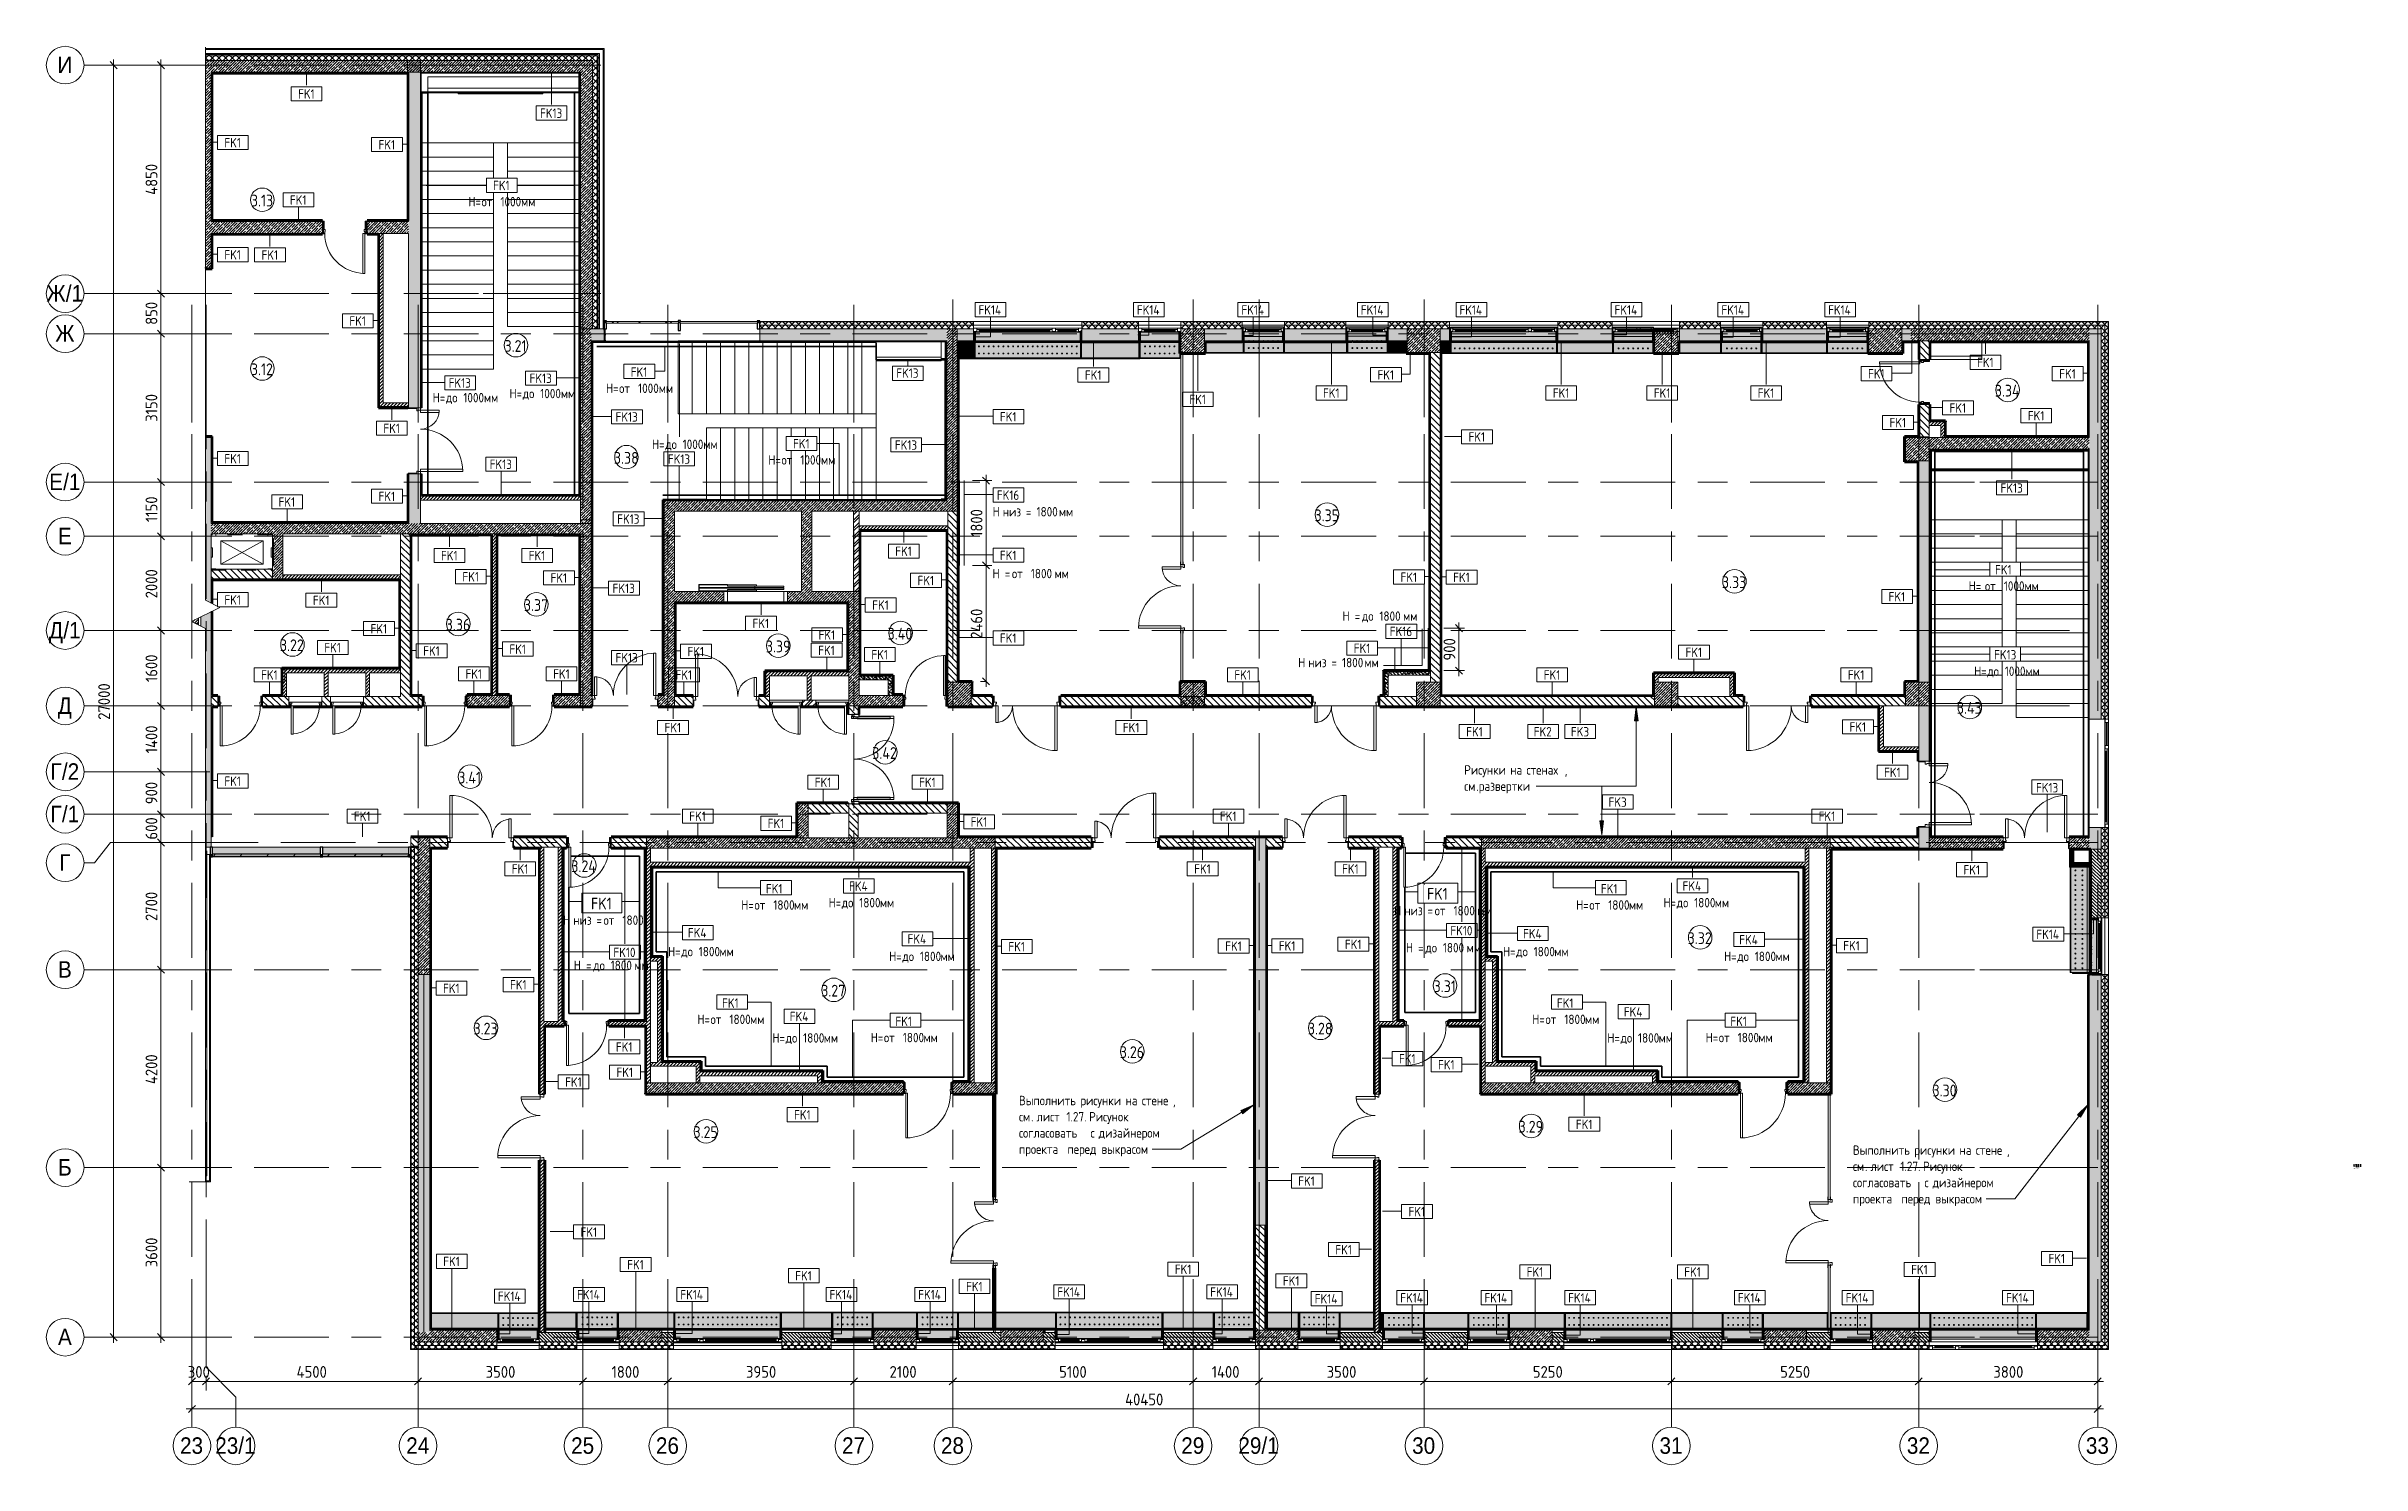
# Model space of a CAD drawing. Header units: millimetres. Extents: x 81469 to 279813, y -8553 to 29000.
# Drawn here: x 81469 to 130611, y -2706 to 27400 of the extents above; entities that cross this region are included whole.
import ezdxf

# ---------------------------------------------------------------- set-up
doc = ezdxf.new("R2010")
doc.units = ezdxf.units.MM
for name, pattern in [('Осевая', [3175, 635, -476.25, 1587.5, -476.25]), ('Снесенные', [714.375, 476.25, -238.125]), ('Штрих', [635, 317.5, -317.5]), ('Штрих короткий', [300, 150, -150])]:
    doc.linetypes.add(name, pattern=pattern)
for name, color, linetype, lineweight in [('A-ANNO-DIMS', 7, 'Continuous', 9), ('A-ANNO-DIMS-100', 7, 'Continuous', 9), ('A-AREA-IDEN', 7, 'Continuous', 9), ('A-DETL', 7, 'Continuous', 9), ('A-DETL-1', 7, 'Continuous', 35), ('A-DETL-17', 7, 'Continuous', 20), ('A-DETL-2', 7, 'Continuous', 13), ('A-DETL-4', 7, 'Continuous', 40), ('A-DETL-GENF', 7, 'Continuous', 9), ('A-DOOR', 7, 'Continuous', 9), ('A-DOOR-1', 7, 'Continuous', 13), ('A-DOOR-2', 7, 'Штрих короткий', 9), ('A-DOOR-FRAM', 7, 'Continuous', 13), ('A-DOOR-FRAM-1', 7, 'Continuous', 9), ('A-GENM', 7, 'Штрих', 9), ('A-GLAZ', 7, 'Continuous', 9), ('A-GLAZ-1', 7, 'Continuous', 13), ('A-GLAZ-CURT', 7, 'Continuous', 9), ('A-GLAZ-CURT-1', 7, 'Continuous', 25), ('A-GLAZ-CWMG', 7, 'Continuous', 9), ('A-GLAZ-CWMG-1', 7, 'Continuous', 25), ('A-WALL', 7, 'Continuous', 9), ('A-WALL-IDEN', 7, 'Continuous', 9), ('G-ANNO-TEXT', 7, 'Continuous', 9), ('I-WALL', 7, 'Continuous', 9), ('M-EQPM', 7, 'Continuous', 9), ('M-EQPM-1', 7, 'Штрих', 9), ('M-EQPM-2', 7, 'Снесенные', 9), ('S-COLS', 7, 'Continuous', 9), ('S-STRS-1', 7, 'Continuous', 9), ('Знаки', 7, 'Continuous', 9), ('Оси', 7, 'Continuous', 9), ('Оси-1', 7, 'Continuous', 20), ('Оси-2', 7, 'Осевая', 9)]:
    doc.layers.add(name, color=color, linetype=linetype, lineweight=lineweight)
for name, color, linetype, lineweight, true_color in [('A-DETL-10', 7, 'Continuous', 40, 0xff8f59), ('A-DETL-11', 7, 'Continuous', 40, 0x408080), ('A-DETL-12', 7, 'Continuous', 40, 0xc2dce7), ('A-DETL-13', 7, 'Continuous', 40, 0xe8ca86), ('A-DETL-14', 5, 'Continuous', 40, 0x0000ff), ('A-DETL-15', 7, 'Continuous', 40, 0xffd2ff), ('A-DETL-16', 7, 'Continuous', 40, 0xc89191), ('A-DETL-3', 7, 'Continuous', 40, 0x50fe6a), ('A-DETL-5', 7, 'Continuous', 40, 0x85be7e), ('A-DETL-6', 7, 'Continuous', 40, 0xede76b), ('A-DETL-7', 7, 'Continuous', 40, 0xd6bca3), ('A-DETL-8', 7, 'Continuous', 40, 0x7171ff), ('A-DETL-9', 7, 'Continuous', 40, 0xbdf0ee), ('A-WALL-1', 7, 'Continuous', 9, 0xc0c0c0), ('A-WALL-2', 7, 'Continuous', 9, 0xff80c0), ('A-WALL-3', 5, 'Continuous', 9, 0x0000ff), ('G-ANNO-TEXT-1', 7, 'Continuous', 9, 0x3c3c3c), ('I-WALL-1', 7, 'Continuous', 9, 0x00ff40), ('I-WALL-10', 7, 'Continuous', 53, 0xe0bbbf), ('I-WALL-11', 7, 'Continuous', 53, 0xeaa7bf), ('I-WALL-12', 5, 'Continuous', 53, 0x0000ff), ('I-WALL-13', 7, 'Continuous', 90, 0x00ff40), ('I-WALL-14', 7, 'Continuous', 80, 0xffd2ff), ('I-WALL-15', 7, 'Continuous', 35, 0x008000), ('I-WALL-16', 7, 'Continuous', 50, 0xe1dc04), ('I-WALL-17', 7, 'Continuous', 80, 0xe1dc04), ('I-WALL-18', 7, 'Continuous', 70, 0xa9f3f5), ('I-WALL-19', 1, 'Continuous', 53, 0xff0000), ('I-WALL-2', 7, 'Continuous', 9, 0xa9f3f5), ('I-WALL-3', 1, 'Continuous', 9, 0xff0000), ('I-WALL-4', 7, 'Continuous', 9, 0xc0c0c0), ('I-WALL-5', 7, 'Continuous', 9, 0xcbc7bf), ('I-WALL-6', 5, 'Continuous', 50, 0x0000ff), ('I-WALL-7', 7, 'Continuous', 80, 0xd5bc88), ('I-WALL-8', 7, 'Continuous', 80, 0xff80c0), ('I-WALL-9', 7, 'Continuous', 53, 0xff80c0), ('S-WALL-ANLY', 7, 'Continuous', 13, 0x008040), ('S-WALL-ANLY-1', 7, 'Continuous', 5, 0x008040), ('Знаки-1', 9, 'Continuous', 9, 0x808080), ('Знаки-10', 7, 'Continuous', 9, 0xd6cebe), ('Знаки-2', 7, 'Continuous', 9, 0xdfdfdf), ('Знаки-3', 7, 'Continuous', 9, 0xd1cabb), ('Знаки-5', 7, 'Continuous', 9, 0xc1bbaf), ('Знаки-6', 7, 'Continuous', 9, 0xaba79f), ('Знаки-7', 7, 'Continuous', 9, 0xccc5b7), ('Знаки-8', 7, 'Continuous', 9, 0xd4ccbd), ('Знаки-9', 7, 'Continuous', 9, 0xd5cdbe)]:
    doc.layers.add(name, color=color, linetype=linetype, lineweight=lineweight, true_color=true_color)
doc.layers.add('Знаки-4', color=7, linetype='Continuous', lineweight=9, transparency=0.5)
doc.styles.add('Arial', font='arial.ttf', dxfattribs={"width": 0.9, "height": 350})
doc.styles.add('GOST Common', font='GOST_Common.ttf', dxfattribs={"width": 0.9, "height": 250})
doc.styles.add('GOST Common_1', font='GOST_Common.ttf', dxfattribs={"width": 0.9, "height": 200})
doc.styles.add('GOST Common_2', font='GOST_Common.ttf', dxfattribs={"width": 0.9, "height": 3.5})
doc.styles.add('GOST Common_3', font='GOST_Common.ttf', dxfattribs={"width": 0.9, "height": 2.5})
doc.styles.add('ISOCPEUR', font='isocpeur.ttf', dxfattribs={"width": 0.9, "height": 250})
doc.styles.add('ISOCPEUR_1', font='isocpeur.ttf', dxfattribs={"width": 0.9, "height": 2.5})
doc.styles.add('ISOCPEUR_2', font='isocpeur.ttf', dxfattribs={"height": 2.5})
doc.dimstyles.new('ISO-2_5_0_9К_БОЛЬШОЙ', dxfattribs={"dimscale": 304.8, "dimtxt": 248.995294, "dimasz": 0.492126, "dimexe": 0.393701, "dimexo": 0.984252, "dimgap": 0, "dimtad": 1, "dimdec": 0, "dimrnd": 10, "dimzin": 0, "dimdsep": 46, "dimtxsty": 'ISOCPEUR', "dimblk1": 'OBLIQUE', "dimblk2": 'OBLIQUE', "dimsah": 1, "dimcen": 0.09, "dimdle": 0.393701, "dimazin": 0, "dimtfac": 1, "dimtdec": 4, "dimtix": 1, "dimtmove": 0, "dimatfit": 3, "dimfxl": 1, "dimtvp": 1, "dimtolj": 1, "dimtzin": 0, "dimarcsym": 2})
pattern_1 = [(45, (0, 0), (-57.024626, 57.024626), []), (45, (57.025, 0), (-57.024626, 57.024626), [100.806, -20.161, 3.353, -16.808])]
pattern_2 = [(45, (0, 0), (-70.71068, 70.71068), []), (135, (0, 0), (-70.71068, -70.71068), [])]
pattern_3 = [(135, (0, 0), (-35.35534, -35.35534), [])]
pattern_4 = [(135, (0, 0), (-70.71068, -70.71068), [])]
pattern_5 = [(45, (0, 0), (-35.35534, 35.35534), [])]
pattern_6 = [(45, (0, 0), (-85.53659, 85.53659), []), (45, (57.02, 0), (-85.53659, 85.53659), [])]
pattern_7 = [(135, (1826.41, 174.685), (-14.14214, -14.14214), []), (225, (1826.41, 174.685), (14.14214, -14.14214), [])]
pattern_8 = [(45, (-296.384, 174.685), (-14.1421, 14.1421), []), (135, (-296.384, 174.685), (-14.1421, -14.1421), [])]
pattern_9 = [(135, (1576.41, 164.685), (-14.14214, -14.14214), []), (225, (1576.41, 164.685), (14.14214, -14.14214), [])]
pattern_10 = [(45, (-546.384, 164.685), (-14.1421, 14.1421), []), (135, (-546.384, 164.685), (-14.1421, -14.1421), [])]
pattern_11 = [(135, (0, 0), (-75.43415, -75.43415), [106.68, -17.78, 3.556, -17.78]), (135, (0, 75.39), (-75.43415, -75.43415), []), (50, (0, 0), (127.52922, -11.15758), [13.335, -146.685]), (355, (0, 0), (-24.66966, 133.74002), [10.668, -117.348]), (100.451, (10.63, -0.93), (102.85973, 122.58178), [11.333, -124.663]), (46.184, (0, 35.56), (189.75516, -29.43036), [20.002, -220.027]), (96.636, (15.81, 33.1), (166.1822, 173.1996), [17, -186.995]), (351.184, (0, 35.56), (166.18393, 173.19757), [16.002, -176.022]), (21, (17.78, 26.67), (106.130265, -71.58603), [13.335, -146.685]), (326, (17.78, 26.67), (43.26188, 128.93175), [10.668, -117.348]), (71.451, (26.62, 20.7), (149.39198, 57.34505), [11.333, -124.663]), (37.5, (0, 0), (2.162228, 59.188357), [3.353, -112.573, 3.353, -115.773, -117.793]), (37.5, (0, 0), (2.162228, 59.188357), [-235.052, 3.353, -114.44]), (7.5, (0, 0), (46.773857, 70.126152), [3.353, -64.567, 3.353, -109.906, -44.894]), (7.5, (0, 0), (46.773857, 70.126152), [-181.178, 3.353, -41.542]), (327.5, (-39.65, 0), (94.913671, -4.010093), [3.353, -41.097, 3.353, -135.331, -184.023]), (327.5, (-39.65, 0), (94.913671, -4.010093), [-183.134, 3.353, -180.67]), (317.5, (-57.43, 0), (103.69057, 17.79882), [3.353, -54.432, 3.353, -88.748, -130.683]), (317.5, (-57.43, 0), (103.69057, 17.79882), [-149.885, 3.353, -127.33])]
pattern_12 = [(0, (0, 0), (121.92, 30.48), [10.058, -81.382, 10.058, -81.382, -487.68]), (0, (0, 0), (121.92, 30.48), [-182.88, 10.058, -172.822, 10.058, -81.382, -213.36]), (0, (0, 0), (121.92, 30.48), [-457.2, 10.058, -50.902, 10.058, -142.342]), (120, (45.72, 15.24), (-87.356454, 90.345817), [10.058, -81.382, 10.058, -81.382, -487.68]), (120, (45.72, 15.24), (-87.356454, 90.345817), [-182.88, 10.058, -172.822, 10.058, -81.382, -213.36]), (120, (45.72, 15.24), (-87.356454, 90.345817), [-457.2, 10.058, -50.902, 10.058, -142.342]), (240, (60.96, 76.2), (-34.563546, -120.825817), [10.058, -81.382, 10.058, -81.382, -487.68]), (240, (60.96, 76.2), (-34.563546, -120.825817), [-182.88, 10.058, -172.822, 10.058, -81.382, -213.36]), (240, (60.96, 76.2), (-34.563546, -120.825817), [-457.2, 10.058, -50.902, 10.058, -142.342])]
pattern_13 = [(45, (0, 0), (-106.06602, 106.06602), []), (135, (0, 0), (-106.06602, -106.06602), [])]

msp = doc.modelspace()

# ---------------------------------------------------------------- texts
at = {"layer": 'A-AREA-IDEN', "char_height": 250, "attachment_point": 1, "style": 'GOST Common'}
for s, insert, width in [('3.13', (85811.5, 24251), 606.076), ('3.21', (91194.9, 21164.3), 606.076), ('3.12', (85811.5, 20669.3), 606.076), ('3.34', (122824.6, 20215.7), 685.443), ('3.38', (93516.5, 18788.9), 663.797), ('3.35', (108387.2, 17569.4), 663.797), ('3.33', (117033.4, 16150.8), 663.797), ('3.36', (89946.4, 15248.8), 663.797), ('3.37', (91606, 15664.7), 663.797), ('3.22', (86428.2, 14811.9), 663.797), ('3.39', (96740.6, 14787), 663.797), ('3.40', (99326.4, 15057.4), 685.443), ('3.43', (122020.4, 13482.7), 685.443), ('3.42', (99000.3, 12524.8), 685.443), ('3.41', (90212.7, 12004.9), 627.721), ('3.24', (92612.7, 10120.6), 685.443), ('3.32', (116306.2, 8595), 663.797), ('3.27', (97916, 7480.9), 663.797), ('3.31', (110914.6, 7573.7), 606.076), ('3.23', (90536.3, 6675.2), 663.797), ('3.28', (108245.6, 6675.2), 663.797), ('3.26', (104253.3, 6175.2), 663.797), ('3.30', (121501.6, 5361.8), 663.797), ('3.25', (95205.3, 4478.9), 663.797), ('3.29', (112717.8, 4592.9), 663.797)]:
    msp.add_mtext(s, dxfattribs=dict(at, insert=insert, width=width))
at = {"layer": 'A-WALL-IDEN', "char_height": 200, "attachment_point": 1, "style": 'GOST Common_1'}
for s, insert, width in [('FK1', (86813.6, 26489.2), 447.342), ('FK13', (91947.6, 26079.2), 598.861), ('FK1', (85248.5, 25454), 447.342), ('FK1', (88521, 25410.5), 447.342), ('FK1', (86639.8, 24236.8), 447.342), ('FK1', (85248.5, 23073.8), 447.342), ('FK1', (86037.2, 23069.2), 447.342), ('FK1', (87901, 21669.6), 447.342), ('FK14', (101253.9, 21904.6), 627.721), ('FK14', (104616.3, 21904.6), 627.721), ('FK14', (106833.3, 21904.6), 627.721), ('FK14', (109367.8, 21904.6), 627.721), ('FK14', (111462.1, 21904.6), 627.721), ('FK14', (114753.7, 21904.6), 627.721), ('FK14', (117021.2, 21904.6), 627.721), ('FK14', (119286.7, 21904.6), 627.721), ('FK1', (122447.1, 20789.2), 447.342), ('FK13', (90008.5, 20354.6), 598.861), ('FK13', (91726.5, 20453.1), 598.861), ('FK1', (103512.5, 20520.4), 447.342), ('FK1', (109722.6, 20525), 447.342), ('FK1', (120134.4, 20547.9), 447.342), ('FK1', (124191, 20547.9), 447.342), ('FK1', (105730.2, 20004.1), 447.342), ('FK1', (108565.5, 20138.2), 447.342), ('FK1', (113443.1, 20138.2), 447.342), ('FK1', (115586.5, 20138.2), 447.342), ('FK1', (117791.9, 20138.2), 447.342), ('FK1', (121863.3, 19821.5), 447.342), ('FK1', (123525.1, 19656.8), 447.342), ('FK1', (88623.6, 19389.2), 447.342), ('FK13', (93551.6, 19632.8), 598.861), ('FK1', (101709.5, 19635.4), 447.342), ('FK1', (111655.1, 19207.8), 447.342), ('FK1', (120591, 19512.3), 447.342), ('FK1', (85248.5, 18745.9), 447.342), ('FK13', (94661, 18737.8), 598.861), ('FK13', (99478.7, 19035.6), 598.861), ('FK13', (90878.8, 18627.3), 598.861), ('FK1', (86399.5, 17826.8), 447.342), ('FK1', (88521, 17946.2), 447.342), ('FK16', (101643.7, 17972.4), 606.076), ('FK13', (122946.4, 18124.3), 598.861), ('FK13', (93586.3, 17465.9), 598.861), ('FK1', (99488.4, 16782.1), 447.342), ('FK1', (89846.2, 16689.2), 447.342), ('FK1', (90301, 16239.6), 447.342), ('FK1', (91707.9, 16689.2), 447.342), ('FK1', (101709.5, 16693.3), 447.342), ('FK1', (110211, 16231.3), 447.342), ('FK1', (111328.5, 16226.6), 447.342), ('FK1', (85248.5, 15749.2), 447.342), ('FK1', (87127.8, 15739.2), 447.342), ('FK1', (92171, 16214.6), 447.342), ('FK13', (93488.9, 15994.5), 598.861), ('FK1', (99961, 16160), 447.342), ('FK1', (120571, 15815.9), 447.342), ('FK1', (96459.4, 15249.2), 447.342), ('FK1', (98998.5, 15638.5), 447.342), ('FK1', (88351, 15137), 447.342), ('FK1', (97861, 15002.7), 447.342), ('FK1', (101709.5, 14938), 447.342), ('FK16', (109982.6, 15079.7), 606.076), ('FK1', (87369.8, 14736.8), 447.342), ('FK1', (89468.5, 14665.3), 447.342), ('FK1', (91298.5, 14702.7), 447.342), ('FK13', (93551.4, 14520.8), 598.861), ('FK1', (95078.5, 14652.7), 447.342), ('FK1', (97852.4, 14676.8), 447.342), ('FK1', (98981.2, 14586.8), 447.342), ('FK1', (109219, 14722.1), 447.342), ('FK1', (116260.2, 14636.8), 447.342), ('FK1', (86028.2, 14156.8), 447.342), ('FK1', (90365.4, 14176.8), 447.342), ('FK1', (92226.6, 14176.8), 447.342), ('FK1', (94823.4, 14156.8), 447.342), ('FK1', (106683.7, 14156.8), 447.342), ('FK1', (113250.6, 14156.8), 447.342), ('FK1', (119705, 14156.8), 447.342), ('FK1', (94591.5, 13039.2), 447.342), ('FK1', (104317.3, 13039.2), 447.342), ('FK1', (111605.4, 12950.7), 447.342), ('FK2', (113038.9, 12950.7), 497.848), ('FK3', (113828.3, 12950.7), 490.633), ('FK1', (119741, 13052.4), 447.342), ('FK1', (85248.5, 11900.9), 447.342), ('FK1', (97779.1, 11876.8), 447.342), ('FK1', (99993.5, 11876.8), 447.342), ('FK1', (120474.4, 12089.2), 447.342), ('FK3', (114627, 11456.8), 490.633), ('FK1', (87999.1, 11156.8), 447.342), ('FK1', (95116.1, 11156.8), 447.342), ('FK1', (96780, 11003.8), 447.342), ('FK1', (101087.5, 11037), 447.342), ('FK1', (106379, 11156.8), 447.342), ('FK1', (119085.6, 11156.8), 447.342), ('FK1', (91348.5, 10039.2), 447.342), ('FK1', (105832.1, 10039.2), 447.342), ('FK1', (108969.9, 10039.2), 447.342), ('FK1', (122159.3, 10019.2), 447.342), ('FK4', (98507.2, 9672), 519.493), ('FK4', (116197.9, 9676.3), 519.493), ('FK4', (95086.4, 8683.7), 519.493), ('FK4', (99748.3, 8552.7), 519.493), ('FK1', (101888.5, 8388.8), 447.342), ('FK1', (106491, 8399.7), 447.342), ('FK1', (107628.5, 8404.4), 447.342), ('FK1', (109031, 8437.4), 447.342), ('FK10', (111268.7, 8730.1), 606.076), ('FK4', (112811.8, 8663.7), 519.493), ('FK4', (117401, 8536.7), 519.493), ('FK1', (119608.5, 8407.8), 447.342), ('FK14', (123706.3, 8649.7), 627.721), ('FK10', (93505.7, 8267.1), 606.076), ('FK1', (89888.5, 7503.8), 447.342), ('FK1', (91311, 7578.8), 447.342), ('FK4', (97247.3, 6906.6), 519.493), ('FK4', (114949.9, 7004.4), 519.493), ('FK1', (93558.1, 6259.2), 447.342), ('FK1', (110179, 6008.9), 447.342), ('FK1', (92481.3, 5514.2), 447.342), ('FK1', (93571, 5722.4), 447.342), ('FK1', (111007.4, 5881), 447.342), ('FK1', (97340.4, 4819.2), 447.342), ('FK1', (113932.7, 4615.8), 447.342), ('FK1', (108041.1, 3411.9), 447.342), ('FK1', (110381.3, 2764.6), 447.342), ('FK1', (92807.8, 2330.5), 447.342), ('FK1', (89894.9, 1707.5), 447.342), ('FK1', (93798.7, 1638.4), 447.342), ('FK1', (105420.7, 1541.1), 447.342), ('FK1', (108828.1, 1955.6), 447.342), ('FK1', (112888.5, 1484.2), 447.342), ('FK1', (116233.6, 1484.2), 447.342), ('FK1', (121049.1, 1535), 447.342), ('FK1', (123964.9, 1768.3), 447.342), ('FK14', (92733.6, 1002.4), 627.721), ('FK14', (94926.1, 1002.4), 627.721), ('FK1', (97365.3, 1402.8), 447.342), ('FK14', (98093.8, 1002.4), 627.721), ('FK14', (99975.2, 1002.4), 627.721), ('FK1', (100990, 1174.4), 447.342), ('FK14', (102926.9, 1058.8), 627.721), ('FK14', (106172.4, 1058.8), 627.721), ('FK1', (107714.6, 1294.4), 447.342), ('FK14', (91054.5, 967.2), 627.721), ('FK14', (108390, 914), 627.721), ('FK14', (110206.4, 934.9), 627.721), ('FK14', (111993.1, 934.9), 627.721), ('FK14', (113768.3, 934.9), 627.721), ('FK14', (117372.9, 934.9), 627.721), ('FK14', (119659.5, 934.9), 627.721), ('FK14', (123062.5, 934.9), 627.721)]:
    msp.add_mtext(s, dxfattribs=dict(at, insert=insert, width=width))
at = {"layer": 'G-ANNO-TEXT', "attachment_point": 1}
for s, insert, char_height, width, style in [('\\LУсловные', (130436.3, 3664.6), 3.5, 22.151, 'GOST Common_2'), ('\\LПримечание', (130436.3, 3634.2), 3.5, 28.5, 'GOST Common_2'), ('1. ', (130436.3, 3624), 2.5, 4.249, 'ISOCPEUR_2'), ('10. ', (130436.3, 3565.3), 2.5, 6.413, 'ISOCPEUR_2'), ('2. ', (130436.3, 3619.1), 2.5, 4.89, 'ISOCPEUR_2'), ('3. ', (130436.3, 3609.3), 2.5, 4.89, 'ISOCPEUR_2'), ('отвечать', (130436.3, 3599.5), 2.5, 18.679, 'ISOCPEUR_2'), ('4. ', (130436.3, 3594.7), 2.5, 5.131, 'ISOCPEUR_2'), ('7. ', (130436.3, 3580), 2.5, 4.89, 'ISOCPEUR_2'), ('верха', (130436.3, 3614.2), 2.5, 11.063, 'ISOCPEUR_2'), ('момента', (130436.3, 3604.4), 2.5, 16.435, 'ISOCPEUR_2'), ('5. ', (130436.3, 3589.8), 2.5, 4.89, 'ISOCPEUR_2'), ('6. ', (130436.3, 3584.9), 2.5, 4.89, 'ISOCPEUR_2'), ('8. ', (130436.3, 3575.1), 2.5, 4.89, 'ISOCPEUR_2'), ('9. ', (130436.3, 3570.2), 2.5, 4.89, 'ISOCPEUR_2'), ('За', (130439.8, 3624), 2.5, 4.73, 'ISOCPEUR_2'), ('Листы', (130440.4, 3570.2), 2.5, 11.544, 'ISOCPEUR_2'), ('Объёмы', (130440.4, 3580), 2.5, 14.11, 'ISOCPEUR_2'), ('Объемы', (130440.4, 3575.1), 2.5, 14.11, 'ISOCPEUR_2'), ('\\fISOCPEUR|b0|i0|c204|p34|;В', (130440.4, 3619.1), 2.5, 2.405, 'ISOCPEUR_2'), ('Все', (130440.4, 3609.3), 2.5, 6.413, 'ISOCPEUR_2'), ('Черновую', (130440.4, 3589.8), 2.5, 17.958, 'ISOCPEUR_2'), ('Все', (130440.4, 3584.9), 2.5, 6.413, 'ISOCPEUR_2'), ('Цвет', (130440.6, 3594.7), 2.5, 9.781, 'ISOCPEUR_2'), ('WF01', (130441.1, 3644.8), 2.5, 8.297, 'ISOCPEUR_1'), ('Общую', (130441.6, 3565.3), 2.5, 12.346, 'ISOCPEUR_2'), ('\\fISOCPEUR|b0|i0|c204|p34|; ', (130442.3, 3619.1), 2.5, 1.844, 'ISOCPEUR_2'), ('01', (130442.8, 3655.1), 2.5, 3.319, 'GOST Common_3'), ('\\fISOCPEUR|b0|i0|c204|p34|; ', (130443.7, 3624), 2.5, 1.844, 'ISOCPEUR_2'), ('зонах', (130443.9, 3619.1), 2.5, 10.903, 'ISOCPEUR_2'), ('отметку', (130445.3, 3624), 2.5, 16.515, 'ISOCPEUR_2'), ('\\fISOCPEUR|b0|i0|c204|p34|; ', (130445.5, 3614.2), 2.5, 1.844, 'ISOCPEUR_2'), ('\\fISOCPEUR|b0|i0|c204|p34|; ', (130445.7, 3609.3), 2.5, 1.844, 'ISOCPEUR_2'), ('\\fISOCPEUR|b0|i0|c204|p34|; ', (130445.7, 3584.9), 2.5, 1.844, 'ISOCPEUR_2'), ('чистого', (130447, 3614.2), 2.5, 15.392, 'ISOCPEUR_2'), ('материалы', (130447.2, 3609.3), 2.5, 21.004, 'ISOCPEUR_2'), ('размеры', (130447.2, 3584.9), 2.5, 15.713, 'ISOCPEUR_2'), ('\\fISOCPEUR|b0|i0|c204|p34|; ', (130448.6, 3594.7), 2.5, 1.844, 'ISOCPEUR_2'), ('\\fISOCPEUR|b0|i0|c204|p34|; ', (130449.9, 3604.4), 2.5, 1.844, 'ISOCPEUR_2'), ('\\fISOCPEUR|b0|i0|c204|p34|; ', (130449.9, 3570.2), 2.5, 1.844, 'ISOCPEUR_2'), ('затирки', (130450.1, 3594.7), 2.5, 15.793, 'ISOCPEUR_2'), ('их', (130451.4, 3604.4), 2.5, 4.329, 'ISOCPEUR_2'), ('\\fISOCPEUR|b0|i0|c204|p34|; ', (130451.7, 3599.5), 2.5, 1.844, 'ISOCPEUR_2'), ('планов', (130451.4, 3570.2), 2.5, 13.228, 'ISOCPEUR_2'), ('\\fISOCPEUR|b0|i0|c204|p34|; ', (130451.8, 3565.3), 2.5, 1.844, 'ISOCPEUR_2'), ('\\fISOCPEUR|b0|i0|c204|p34|; ', (130452, 3580), 2.5, 1.844, 'ISOCPEUR_2'), ('\\fISOCPEUR|b0|i0|c204|p34|; ', (130452, 3575.1), 2.5, 1.844, 'ISOCPEUR_2'), ('\\fISOCPEUR|b0|i0|c204|p34|; ', (130452.9, 3619.1), 2.5, 1.844, 'ISOCPEUR_2'), ('нормам', (130453.3, 3599.5), 2.5, 13.709, 'ISOCPEUR_2'), ('даны', (130453.5, 3580), 2.5, 9.139, 'ISOCPEUR_2'), ('ведомость', (130453.3, 3565.3), 2.5, 19.962, 'ISOCPEUR_2'), ('Марка', (130453.6, 3644.5), 2.5, 10.678, 'GOST Common_3'), ('материалов', (130453.5, 3575.1), 2.5, 22.928, 'ISOCPEUR_2'), ('Номер', (130453.7, 3655.1), 2.5, 10.173, 'GOST Common_3'), ('\\fISOCPEUR|b0|i0|c204|p34|;с', (130454.4, 3619.1), 2.5, 1.844, 'ISOCPEUR_2'), ('\\L\\fGOST Common|b0|i0|c204|p34|;\\W.9;\\L ', (130454.6, 3664.6), 3.5, 1.299, 'GOST Common_2'), ('\\fISOCPEUR|b0|i0|c204|p34|; ', (130455, 3604.4), 2.5, 1.844, 'ISOCPEUR_2'), ('\\fISOCPEUR|b0|i0|c204|p34|; ', (130455.2, 3589.8), 2.5, 1.844, 'ISOCPEUR_2'), ('\\Lобозначения', (130455.7, 3664.6), 3.5, 30.159, 'GOST Common_2'), ('\\fISOCPEUR|b0|i0|c204|p34|; ', (130455.9, 3619.1), 2.5, 1.844, 'ISOCPEUR_2'), ('заказа', (130456.5, 3604.4), 2.5, 13.388, 'ISOCPEUR_2'), ('разбивку', (130456.7, 3589.8), 2.5, 17.397, 'ISOCPEUR_2'), ('мокрыми', (130457.4, 3619.1), 2.5, 15.873, 'ISOCPEUR_2'), ('\\fISOCPEUR|b0|i0|c204|p34|; ', (130459.7, 3614.2), 2.5, 1.844, 'ISOCPEUR_2'), ('\\fISOCPEUR|b0|i0|c204|p34|; ', (130460.1, 3584.9), 2.5, 1.844, 'ISOCPEUR_2'), (' +0.000 ', (130458.9, 3624), 2.5, 15.392, 'ISOCPEUR_2'), ('\\fISOCPEUR|b0|i0|c204|p34|; ', (130461.1, 3580), 2.5, 1.844, 'ISOCPEUR_2'), ('пола', (130461.2, 3614.2), 2.5, 8.899, 'ISOCPEUR_2'), ('даны', (130461.7, 3584.9), 2.5, 9.139, 'ISOCPEUR_2'), ('\\fGOST Common|b0|i0|c204|p34|;\\W.9; ', (130462.1, 3655.1), 2.5, 0.938, 'GOST Common_3'), ('\\fISOCPEUR|b0|i0|c204|p34|; ', (130462.3, 3570.2), 2.5, 1.844, 'ISOCPEUR_2'), ('\\fGOST Common|b0|i0|c204|p34|;\\W.9; ', (130462.4, 3644.5), 2.5, 0.938, 'GOST Common_3'), ('без', (130462.6, 3580), 2.5, 6.333, 'ISOCPEUR_2'), ('помещения', (130462.9, 3655.1), 2.5, 18.543, 'GOST Common_3'), ('\\fISOCPEUR|b0|i0|c204|p34|; ', (130463.2, 3594.7), 2.5, 1.844, 'ISOCPEUR_2'), ('отделки', (130463.2, 3644.5), 2.5, 14.142, 'GOST Common_3'), ('отделки', (130463.8, 3570.2), 2.5, 15.713, 'ISOCPEUR_2'), ('\\fISOCPEUR|b0|i0|c204|p34|; ', (130464.5, 3609.3), 2.5, 1.844, 'ISOCPEUR_2'), ('\\fISOCPEUR|b0|i0|c204|p34|; ', (130464.6, 3599.5), 2.5, 1.844, 'ISOCPEUR_2'), ('должны', (130464.7, 3594.7), 2.5, 13.789, 'ISOCPEUR_2'), ('должны', (130466, 3609.3), 2.5, 13.789, 'ISOCPEUR_2'), ('пожаробезопасности', (130466.1, 3599.5), 2.5, 39.764, 'ISOCPEUR_2'), ('\\fISOCPEUR|b0|i0|c204|p34|; ', (130467.5, 3604.4), 2.5, 1.844, 'ISOCPEUR_2'), ('\\fISOCPEUR|b0|i0|c204|p34|; ', (130467.8, 3580), 2.5, 1.844, 'ISOCPEUR_2'), ('\\fISOCPEUR|b0|i0|c204|p34|;.', (130468.5, 3614.2), 2.5, 0.882, 'ISOCPEUR_2'), ('\\fISOCPEUR|b0|i0|c204|p34|; ', (130469.2, 3584.9), 2.5, 1.844, 'ISOCPEUR_2'), ('\\fISOCPEUR|b0|i0|c204|p34|;и', (130469.1, 3604.4), 2.5, 2.165, 'ISOCPEUR_2'), ('учёта', (130469.3, 3580), 2.5, 11.624, 'ISOCPEUR_2'), ('\\fISOCPEUR|b0|i0|c204|p34|; ', (130469.8, 3565.3), 2.5, 1.844, 'ISOCPEUR_2'), ('\\fISOCPEUR|b0|i0|c204|p34|; ', (130470.5, 3619.1), 2.5, 1.844, 'ISOCPEUR_2'), ('\\fISOCPEUR|b0|i0|c204|p34|; ', (130470.9, 3604.4), 2.5, 1.844, 'ISOCPEUR_2'), ('\\fISOCPEUR|b0|i0|c204|p34|;с', (130470.7, 3584.9), 2.5, 1.844, 'ISOCPEUR_2'), ('\\fISOCPEUR|b0|i0|c204|p34|; ', (130471.1, 3589.8), 2.5, 1.844, 'ISOCPEUR_2'), ('зашивок', (130471.3, 3565.3), 2.5, 15.793, 'ISOCPEUR_2'), ('принята', (130471.6, 3624), 2.5, 15.954, 'ISOCPEUR_2'), ('\\fISOCPEUR|b0|i0|c204|p34|; ', (130472.2, 3584.9), 2.5, 1.844, 'ISOCPEUR_2'), ('процессами', (130472, 3619.1), 2.5, 21.726, 'ISOCPEUR_2'), ('\\fISOCPEUR|b0|i0|c204|p34|; ', (130472.4, 3575.1), 2.5, 1.844, 'ISOCPEUR_2'), ('поставки', (130472.4, 3604.4), 2.5, 17.797, 'ISOCPEUR_2'), ('элементов', (130472.6, 3589.8), 2.5, 20.283, 'ISOCPEUR_2'), ('учетом', (130473.8, 3584.9), 2.5, 13.789, 'ISOCPEUR_2'), ('\\fISOCPEUR|b0|i0|c204|p34|;и', (130474, 3575.1), 2.5, 2.165, 'ISOCPEUR_2'), ('\\fGOST Common|b0|i0|c204|p34|;\\W.9; ', (130474.8, 3644.5), 2.5, 0.938, 'GOST Common_3'), ('стен', (130475.6, 3644.5), 2.5, 8.009, 'GOST Common_3'), ('\\fISOCPEUR|b0|i0|c204|p34|; ', (130475.7, 3575.1), 2.5, 1.844, 'ISOCPEUR_2'), ('\\fISOCPEUR|b0|i0|c204|p34|; ', (130476.1, 3594.7), 2.5, 1.844, 'ISOCPEUR_2'), ('\\fISOCPEUR|b0|i0|c204|p34|; ', (130476.8, 3570.2), 2.5, 1.844, 'ISOCPEUR_2'), ('\\fISOCPEUR|b0|i0|c204|p34|; ', (130477.4, 3609.3), 2.5, 1.844, 'ISOCPEUR_2'), ('оборудования', (130477.3, 3575.1), 2.5, 26.215, 'ISOCPEUR_2'), ('быть', (130477.6, 3594.7), 2.5, 9.46, 'ISOCPEUR_2'), ('см', (130478.3, 3570.2), 2.5, 4.249, 'ISOCPEUR_2'), ('\\fISOCPEUR|b0|i0|c204|p34|; ', (130478.9, 3580), 2.5, 1.844, 'ISOCPEUR_2'), ('быть', (130478.9, 3609.3), 2.5, 9.46, 'ISOCPEUR_2'), ('строительных', (130480.4, 3580), 2.5, 27.017, 'ISOCPEUR_2'), ('. ', (130481.8, 3570.2), 2.5, 2.726, 'ISOCPEUR_2'), ('совместно', (130484.1, 3570.2), 2.5, 19.641, 'ISOCPEUR_2'), ('\\fISOCPEUR|b0|i0|c204|p34|; ', (130484.3, 3565.3), 2.5, 1.844, 'ISOCPEUR_2'), ('\\fISOCPEUR|b0|i0|c204|p34|; ', (130484.7, 3624), 2.5, 1.844, 'ISOCPEUR_2'), ('\\fISOCPEUR|b0|i0|c204|p34|; ', (130485.1, 3584.9), 2.5, 1.844, 'ISOCPEUR_2'), ('\\fISOCPEUR|b0|i0|c204|p34|; ', (130485.4, 3594.7), 2.5, 1.844, 'ISOCPEUR_2'), ('\\fISOCPEUR|b0|i0|c204|p34|;и', (130485.9, 3565.3), 2.5, 2.165, 'ISOCPEUR_2'), ('отметка', (130486.3, 3624), 2.5, 16.755, 'ISOCPEUR_2'), ('\\fISOCPEUR|b0|i0|c204|p34|; ', (130486.7, 3609.3), 2.5, 1.844, 'ISOCPEUR_2'), ('чистовой', (130486.7, 3584.9), 2.5, 17.557, 'ISOCPEUR_2'), ('\\fISOCPEUR|b0|i0|c204|p34|;в', (130486.9, 3594.7), 2.5, 2.165, 'ISOCPEUR_2'), ('. ', (130487.1, 3604.4), 2.5, 2.726, 'ISOCPEUR_2'), ('\\fISOCPEUR|b0|i0|c204|p34|; ', (130487.7, 3565.3), 2.5, 1.844, 'ISOCPEUR_2'), ('согласованы', (130488.2, 3609.3), 2.5, 23.89, 'ISOCPEUR_2'), ('\\fISOCPEUR|b0|i0|c204|p34|; ', (130488.7, 3594.7), 2.5, 1.844, 'ISOCPEUR_2'), ('\\fISOCPEUR|b0|i0|c204|p34|; ', (130489.3, 3589.8), 2.5, 1.844, 'ISOCPEUR_2'), ('объема', (130489.2, 3565.3), 2.5, 13.869, 'ISOCPEUR_2'), ('Все', (130489.3, 3604.4), 2.5, 6.413, 'ISOCPEUR_2'), ('\\fISOCPEUR|b0|i0|c204|p34|; ', (130490, 3619.1), 2.5, 1.844, 'ISOCPEUR_2'), ('цвет', (130490.2, 3594.7), 2.5, 9.46, 'ISOCPEUR_2'), ('пола', (130490.8, 3589.8), 2.5, 8.899, 'ISOCPEUR_2'), ('выполнить', (130491.5, 3619.1), 2.5, 20.283, 'ISOCPEUR_2'), ('\\fISOCPEUR|b0|i0|c204|p34|; ', (130494.6, 3604.4), 2.5, 1.844, 'ISOCPEUR_2'), ('материалы', (130496.1, 3604.4), 2.5, 21.004, 'ISOCPEUR_2'), ('\\fISOCPEUR|b0|i0|c204|p34|; ', (130498, 3594.7), 2.5, 1.844, 'ISOCPEUR_2'), ('\\fISOCPEUR|b0|i0|c204|p34|; ', (130498.2, 3589.8), 2.5, 1.844, 'ISOCPEUR_2'), ('\\fISOCPEUR|b0|i0|c204|p34|; ', (130498.9, 3575.1), 2.5, 1.844, 'ISOCPEUR_2'), ('\\fISOCPEUR|b0|i0|c204|p34|;.', (130498.9, 3599.5), 2.5, 0.882, 'ISOCPEUR_2'), ('плитки', (130499.6, 3594.7), 2.5, 13.549, 'ISOCPEUR_2'), ('согласовать', (130499.7, 3589.8), 2.5, 24.211, 'ISOCPEUR_2'), ('\\fISOCPEUR|b0|i0|c204|p34|; ', (130500.1, 3624), 2.5, 1.844, 'ISOCPEUR_2'), ('\\fISOCPEUR|b0|i0|c204|p34|; ', (130500.3, 3570.2), 2.5, 1.844, 'ISOCPEUR_2'), ('указаны', (130500.4, 3575.1), 2.5, 15.713, 'ISOCPEUR_2'), ('\\fISOCPEUR|b0|i0|c204|p34|; ', (130500.6, 3565.3), 2.5, 1.844, 'ISOCPEUR_2'), ('\\fISOCPEUR|b0|i0|c204|p34|; ', (130501.1, 3584.9), 2.5, 1.844, 'ISOCPEUR_2'), ('уровня', (130501.6, 3624), 2.5, 12.987, 'ISOCPEUR_2'), ('\\fISOCPEUR|b0|i0|c204|p34|;с', (130501.8, 3570.2), 2.5, 1.844, 'ISOCPEUR_2'), ('материала', (130502.1, 3565.3), 2.5, 21.004, 'ISOCPEUR_2'), ('\\fISOCPEUR|b0|i0|c204|p34|; ', (130502.7, 3580), 2.5, 1.844, 'ISOCPEUR_2'), ('отделки', (130502.7, 3584.9), 2.5, 15.713, 'ISOCPEUR_2'), ('\\fISOCPEUR|b0|i0|c204|p34|; ', (130503.3, 3570.2), 2.5, 1.844, 'ISOCPEUR_2'), ('расходов', (130504.3, 3580), 2.5, 17.236, 'ISOCPEUR_2'), ('развертками', (130504.9, 3570.2), 2.5, 24.932, 'ISOCPEUR_2'), ('\\fISOCPEUR|b0|i0|c204|p34|; ', (130508, 3609.3), 2.5, 1.844, 'ISOCPEUR_2'), ('\\fISOCPEUR|b0|i0|c204|p34|; ', (130508.2, 3619.1), 2.5, 1.844, 'ISOCPEUR_2'), ('Генеральным', (130509.5, 3609.3), 2.5, 24.532, 'ISOCPEUR_2'), ('обмазочную', (130509.7, 3619.1), 2.5, 22.367, 'ISOCPEUR_2'), ('\\fISOCPEUR|b0|i0|c204|p34|;.', (130510.7, 3594.7), 2.5, 0.882, 'ISOCPEUR_2'), ('\\fISOCPEUR|b0|i0|c204|p34|; ', (130512.3, 3624), 2.5, 1.844, 'ISOCPEUR_2'), ('\\fISOCPEUR|b0|i0|c204|p34|; ', (130513.4, 3575.1), 2.5, 1.844, 'ISOCPEUR_2'), ('\\fISOCPEUR|b0|i0|c204|p34|; ', (130513.5, 3604.4), 2.5, 1.844, 'ISOCPEUR_2'), ('- FK1', (130513.9, 3657.5), 2.5, 8.37, 'GOST Common_3'), ('- FK2', (130513.9, 3652.3), 2.5, 8.947, 'GOST Common_3'), ('- FK3', (130513.9, 3647), 2.5, 8.947, 'GOST Common_3'), ('- FK4', (130513.9, 3641.7), 2.5, 9.163, 'GOST Common_3'), ('- FK5', (130513.9, 3636.5), 2.5, 8.947, 'GOST Common_3'), ('- FK6', (130513.9, 3631.2), 2.5, 8.947, 'GOST Common_3'), ('чистого', (130513.8, 3624), 2.5, 15.392, 'ISOCPEUR_2'), ('для', (130514.9, 3575.1), 2.5, 6.494, 'ISOCPEUR_2'), ('должны', (130515, 3604.4), 2.5, 13.789, 'ISOCPEUR_2'), ('\\fISOCPEUR|b0|i0|c204|p34|;.', (130515.6, 3584.9), 2.5, 0.882, 'ISOCPEUR_2'), ('\\fISOCPEUR|b0|i0|c204|p34|;.', (130518.5, 3580), 2.5, 0.882, 'ISOCPEUR_2'), ('\\fISOCPEUR|b0|i0|c204|p34|; ', (130519.5, 3565.3), 2.5, 1.844, 'ISOCPEUR_2'), ('\\fISOCPEUR|b0|i0|c204|p34|; ', (130519.7, 3589.8), 2.5, 1.844, 'ISOCPEUR_2'), ('\\fISOCPEUR|b0|i0|c204|p34|; ', (130520.3, 3575.1), 2.5, 1.844, 'ISOCPEUR_2'), ('см', (130521, 3565.3), 2.5, 4.249, 'ISOCPEUR_2'), ('\\fISOCPEUR|b0|i0|c204|p34|;с', (130521.2, 3589.8), 2.5, 1.844, 'ISOCPEUR_2'), ('одного', (130521.8, 3575.1), 2.5, 12.987, 'ISOCPEUR_2'), ('\\fISOCPEUR|b0|i0|c204|p34|; ', (130522.7, 3589.8), 2.5, 1.844, 'ISOCPEUR_2'), ('АП', (130524.2, 3589.8), 2.5, 5.131, 'ISOCPEUR_2'), ('\\fISOCPEUR|b0|i0|c204|p34|;.', (130524.5, 3565.3), 2.5, 0.882, 'ISOCPEUR_2'), ('листы', (130525.2, 3565.3), 2.5, 11.304, 'ISOCPEUR_2'), ('\\fISOCPEUR|b0|i0|c204|p34|;.', (130525.4, 3570.2), 2.5, 0.882, 'ISOCPEUR_2'), ('\\fISOCPEUR|b0|i0|c204|p34|; ', (130526.3, 3604.4), 2.5, 1.844, 'ISOCPEUR_2'), ('\\fISOCPEUR|b0|i0|c204|p34|; ', (130526.5, 3624), 2.5, 1.844, 'ISOCPEUR_2'), ('быть', (130527.9, 3604.4), 2.5, 9.46, 'ISOCPEUR_2'), ('\\fISOCPEUR|b0|i0|c204|p34|; ', (130528.2, 3619.1), 2.5, 1.844, 'ISOCPEUR_2'), ('пола', (130528.1, 3624), 2.5, 8.899, 'ISOCPEUR_2'), ('\\fISOCPEUR|b0|i0|c204|p34|;.', (130528.5, 3589.8), 2.5, 0.882, 'ISOCPEUR_2'), ('\\fISOCPEUR|b0|i0|c204|p34|; ', (130529.7, 3609.3), 2.5, 1.844, 'ISOCPEUR_2'), ('гидроизоляцию', (130529.7, 3619.1), 2.5, 28.62, 'ISOCPEUR_2'), ('подрядчиком', (130531.2, 3609.3), 2.5, 24.051, 'ISOCPEUR_2'), ('\\fISOCPEUR|b0|i0|c204|p34|; ', (130532.5, 3575.1), 2.5, 1.844, 'ISOCPEUR_2'), ('этажа', (130534, 3575.1), 2.5, 12.426, 'ISOCPEUR_2'), ('\\fISOCPEUR|b0|i0|c204|p34|; ', (130534.6, 3565.3), 2.5, 1.844, 'ISOCPEUR_2'), ('\\fISOCPEUR|b0|i0|c204|p34|; ', (130535.4, 3624), 2.5, 1.844, 'ISOCPEUR_2'), ('\\fISOCPEUR|b0|i0|c204|p34|; ', (130535.7, 3604.4), 2.5, 1.844, 'ISOCPEUR_2'), ('инд', (130536.1, 3565.3), 2.5, 6.494, 'ISOCPEUR_2'), ('первого', (130536.9, 3624), 2.5, 15.152, 'ISOCPEUR_2'), ('сертифицированы', (130537.2, 3604.4), 2.5, 33.992, 'ISOCPEUR_2'), ('\\fISOCPEUR|b0|i0|c204|p34|;.', (130541.4, 3565.3), 2.5, 0.882, 'ISOCPEUR_2'), ('изготовления', (130542.2, 3565.3), 2.5, 26.376, 'ISOCPEUR_2'), ('\\fISOCPEUR|b0|i0|c204|p34|;.', (130544.3, 3575.1), 2.5, 0.882, 'ISOCPEUR_2'), ('\\fISOCPEUR|b0|i0|c204|p34|; ', (130549.4, 3624), 2.5, 1.844, 'ISOCPEUR_2'), ('этажа', (130551, 3624), 2.5, 12.426, 'ISOCPEUR_2'), ('\\fISOCPEUR|b0|i0|c204|p34|; ', (130551.1, 3609.3), 2.5, 1.844, 'ISOCPEUR_2'), ('письменно', (130552.6, 3609.3), 2.5, 19.401, 'ISOCPEUR_2'), (', ', (130553.3, 3619.1), 2.5, 2.886, 'ISOCPEUR_2'), ('завести', (130555.7, 3619.1), 2.5, 15.473, 'ISOCPEUR_2'), ('- FK7', (130557.6, 3657.5), 2.5, 8.947, 'GOST Common_3'), ('- FK8', (130557.6, 3652.3), 2.5, 8.947, 'GOST Common_3'), ('- FK9', (130557.6, 3647), 2.5, 8.947, 'GOST Common_3'), ('- FK10', (130557.6, 3641.9), 2.5, 10.318, 'GOST Common_3'), ('- FK11', (130557.6, 3636.6), 2.5, 9.741, 'GOST Common_3'), ('- FK12', (130557.6, 3631.3), 2.5, 10.318, 'GOST Common_3'), ('\\fISOCPEUR|b0|i0|c204|p34|;.', (130561.2, 3624), 2.5, 0.882, 'ISOCPEUR_2'), ('\\fISOCPEUR|b0|i0|c204|p34|; ', (130565.2, 3604.4), 2.5, 1.844, 'ISOCPEUR_2'), ('на', (130566.8, 3604.4), 2.5, 4.57, 'ISOCPEUR_2'), ('\\fISOCPEUR|b0|i0|c204|p34|; ', (130568.5, 3619.1), 2.5, 1.844, 'ISOCPEUR_2'), ('\\fISOCPEUR|b0|i0|c204|p34|; ', (130568.6, 3609.3), 2.5, 1.844, 'ISOCPEUR_2'), ('на', (130570, 3619.1), 2.5, 4.57, 'ISOCPEUR_2'), ('\\fISOCPEUR|b0|i0|c204|p34|;с', (130570.1, 3609.3), 2.5, 1.844, 'ISOCPEUR_2'), ('\\fISOCPEUR|b0|i0|c204|p34|; ', (130570.5, 3604.4), 2.5, 1.844, 'ISOCPEUR_2'), ('\\fISOCPEUR|b0|i0|c204|p34|; ', (130571.7, 3609.3), 2.5, 1.844, 'ISOCPEUR_2'), ('территории', (130572.1, 3604.4), 2.5, 22.768, 'ISOCPEUR_2'), ('Заказчиком', (130573.2, 3609.3), 2.5, 22.367, 'ISOCPEUR_2'), ('\\fISOCPEUR|b0|i0|c204|p34|; ', (130573.8, 3619.1), 2.5, 1.844, 'ISOCPEUR_2'), ('стены', (130575.3, 3619.1), 2.5, 11.304, 'ISOCPEUR_2'), ('\\fISOCPEUR|b0|i0|c204|p34|; ', (130584.6, 3619.1), 2.5, 1.844, 'ISOCPEUR_2'), ('на', (130586.1, 3619.1), 2.5, 4.57, 'ISOCPEUR_2'), ('\\fISOCPEUR|b0|i0|c204|p34|; ', (130590.8, 3604.4), 2.5, 1.844, 'ISOCPEUR_2'), ('\\fISOCPEUR|b0|i0|c204|p34|; ', (130591.6, 3609.3), 2.5, 1.844, 'ISOCPEUR_2'), (' 200', (130589.9, 3619.1), 2.5, 8.338, 'ISOCPEUR_2'), ('России', (130592.4, 3604.4), 2.5, 12.586, 'ISOCPEUR_2'), ('\\fISOCPEUR|b0|i0|c204|p34|;и', (130593.2, 3609.3), 2.5, 2.165, 'ISOCPEUR_2'), ('\\fISOCPEUR|b0|i0|c204|p34|; ', (130594.9, 3609.3), 2.5, 1.844, 'ISOCPEUR_2'), ('АП', (130596.5, 3609.3), 2.5, 5.131, 'ISOCPEUR_2'), ('мм', (130596.8, 3619.1), 2.5, 4.81, 'ISOCPEUR_2'), ('\\fISOCPEUR|b0|i0|c204|p34|; ', (130600.7, 3609.3), 2.5, 1.844, 'ISOCPEUR_2'), ('\\fISOCPEUR|b0|i0|c204|p34|; ', (130600.8, 3619.1), 2.5, 1.844, 'ISOCPEUR_2'), ('до', (130602.2, 3609.3), 2.5, 4.329, 'ISOCPEUR_2'), ('от', (130602.3, 3619.1), 2.5, 4.89, 'ISOCPEUR_2'), ('\\fISOCPEUR|b0|i0|c204|p34|; ', (130602.7, 3604.4), 2.5, 1.844, 'ISOCPEUR_2'), ('- FK13', (130602.6, 3657.5), 2.5, 10.318, 'GOST Common_3'), ('- FK14', (130602.6, 3652.3), 2.5, 10.534, 'GOST Common_3'), ('- FK15', (130602.6, 3647), 2.5, 10.318, 'GOST Common_3'), ('- FK16', (130602.6, 3640.3), 2.5, 10.318, 'GOST Common_3'), ('\\fISOCPEUR|b0|i0|c204|p34|;и', (130604.3, 3604.4), 2.5, 2.165, 'ISOCPEUR_2'), ('\\fISOCPEUR|b0|i0|c204|p34|; ', (130605.8, 3609.3), 2.5, 1.844, 'ISOCPEUR_2'), ('\\fISOCPEUR|b0|i0|c204|p34|; ', (130606.1, 3604.4), 2.5, 1.844, 'ISOCPEUR_2'), ('\\fISOCPEUR|b0|i0|c204|p34|; ', (130606.3, 3619.1), 2.5, 1.844, 'ISOCPEUR_2')]:
    msp.add_mtext(s, dxfattribs=dict(at, insert=insert, char_height=char_height, width=width, style=style))
at = {"layer": 'G-ANNO-TEXT-1', "char_height": 200, "attachment_point": 1, "style": 'GOST Common_1'}
for s, insert, width in [('\\fGOST Common|b0|i0|c204|p34|;\\W.9;Н', (90427.5, 24201.6), 180.38), ('\\fGOST Common|b0|i0|c204|p34|;\\W.9;=', (90576.4, 24201.6), 158.734), ('от', (90707.3, 24201.6), 353.544), ('FK1', (90951.4, 24545.5), 447.342), (' 1000', (90999, 24201.6), 663.797), ('мм', (91546.7, 24201.6), 360.759), ('\\fGOST Common|b0|i0|c204|p34|;\\W.9;Н', (93348.9, 20241.1), 180.38), ('\\fGOST Common|b0|i0|c204|p34|;\\W.9;=', (93497.8, 20241.1), 158.734), ('от', (93628.7, 20241.1), 353.544), ('FK1', (93872.8, 20585), 447.342), (' 1000', (93920.4, 20241.1), 663.797), ('мм', (94468.1, 20241.1), 360.759), ('FK13', (99509.9, 20563), 598.861), ('\\fGOST Common|b0|i0|c204|p34|;\\W.9;Н', (89669.2, 20042.1), 180.38), ('\\fGOST Common|b0|i0|c204|p34|;\\W.9;=', (89818.1, 20042.1), 158.734), ('до', (89949, 20042.1), 317.468), (' 1000', (90211, 20042.1), 663.797), ('мм', (90758.7, 20042.1), 360.759), ('\\fGOST Common|b0|i0|c204|p34|;\\W.9;Н', (91301.2, 20130.1), 180.38), ('\\fGOST Common|b0|i0|c204|p34|;\\W.9;=', (91450.1, 20130.1), 158.734), ('до', (91581, 20130.1), 317.468), (' 1000', (91843, 20130.1), 663.797), ('мм', (92390.6, 20130.1), 360.759), ('\\fGOST Common|b0|i0|c204|p34|;\\W.9;Н', (94324.5, 19052.2), 180.38), ('\\fGOST Common|b0|i0|c204|p34|;\\W.9;=', (94473.3, 19052.2), 158.734), ('до', (94604.3, 19052.2), 317.468), (' 1000', (94866.2, 19052.2), 663.797), ('мм', (95413.9, 19052.2), 360.759), ('\\fGOST Common|b0|i0|c204|p34|;\\W.9;Н', (96793.3, 18721), 180.38), ('FK1', (97317.1, 19064.9), 447.342), (' 1000', (97364.8, 18721), 663.797), ('\\fGOST Common|b0|i0|c204|p34|;\\W.9;=', (96942.1, 18721), 158.734), ('от', (97073.1, 18721), 353.544), ('мм', (97912.4, 18721), 360.759), ('H ', (101555.1, 17620.6), 259.747), ('низ', (101769.4, 17620.6), 461.772), (' = 1800 ', (102150.4, 17620.6), 981.265), ('мм', (102960, 17620.6), 360.759), ('H = ', (101553.3, 16308.9), 497.848), ('от', (101964, 16308.9), 353.544), (' 1800 ', (102255.7, 16308.9), 743.164), ('мм', (102868.9, 16308.9), 360.759), ('FK1', (122829.2, 16388.8), 447.342), ('\\fGOST Common|b0|i0|c204|p34|;\\W.9;Н', (122269.6, 16044.8), 180.38), ('= ', (122418.5, 16044.8), 238.101), ('от', (122614.9, 16044.8), 353.544), (' 1000', (122906.6, 16044.8), 663.797), ('мм', (123454.3, 16044.8), 360.759), ('H = ', (108980.8, 15405.7), 497.848), ('до', (109391.6, 15405.7), 317.468), (' 1800 ', (109653.5, 15405.7), 743.164), ('мм', (110266.7, 15405.7), 360.759), ('H ', (108039.7, 14419.8), 259.747), ('низ', (108254, 14419.8), 461.772), (' = 1800 ', (108635, 14419.8), 981.266), ('мм', (109444.6, 14419.8), 360.759), ('FK13', (122809.4, 14584.5), 598.861), ('\\fGOST Common|b0|i0|c204|p34|;\\W.9;Н', (122385.4, 14235.6), 180.38), ('\\fGOST Common|b0|i0|c204|p34|;\\W.9;=', (122534.2, 14235.6), 158.734), ('до', (122665.2, 14235.6), 317.468), (' 1000', (122927.1, 14235.6), 663.797), ('мм', (123474.8, 14235.6), 360.759), ('Рисунки', (111563.4, 12140.5), 1103.924), ('\\fGOST Common|b0|i0|c204|p34|;\\W.9; ', (112474.2, 12140.5), 79.367), ('на', (112539.7, 12140.5), 339.114), ('\\fGOST Common|b0|i0|c204|p34|;\\W.9; ', (112819.5, 12140.5), 79.367), ('стенах', (112885, 12140.5), 981.266), (', ', (113694.6, 12140.5), 158.734), ('см', (111563.4, 11796.5), 310.253), ('\\fGOST Common|b0|i0|c204|p34|;\\W.9;.', (111819.4, 11796.5), 64.937), ('развертки', (111873, 11796.5), 1471.898), ('FK13', (123698.3, 11763.1), 598.861), ('FK1', (96743.3, 9618.1), 447.342), ('FK1', (114463.3, 9618.1), 447.342), ('H ', (92439.4, 8952), 259.747), ('низ', (92653.7, 8952), 461.772), (' = ', (93034.7, 8952), 317.468), ('от', (93296.6, 8952), 353.544), (' 1800', (93588.3, 8952), 663.797), ('\\fGOST Common|b0|i0|c204|p34|;\\W.9;Н', (96219.4, 9274.1), 180.38), ('\\fGOST Common|b0|i0|c204|p34|;\\W.9;=', (96368.3, 9274.1), 158.734), ('от', (96499.2, 9274.1), 353.544), (' 1800', (96790.9, 9274.1), 663.797), ('мм', (97338.6, 9274.1), 360.759), ('\\fGOST Common|b0|i0|c204|p34|;\\W.9;Н', (98072.3, 9323.2), 180.38), ('\\fGOST Common|b0|i0|c204|p34|;\\W.9;=', (98221.2, 9323.2), 158.734), ('до', (98352.1, 9323.2), 317.468), (' 1800', (98614.1, 9323.2), 663.797), ('мм', (99161.8, 9323.2), 360.759), ('H ', (110078.8, 9154.1), 259.747), ('низ', (110293.1, 9154.1), 461.772), (' = ', (110674.1, 9154.1), 317.468), ('от', (110936.1, 9154.1), 353.544), (' 1800 ', (111227.8, 9154.1), 743.164), ('мм', (111840.9, 9154.1), 360.759), ('\\fGOST Common|b0|i0|c204|p34|;\\W.9;Н', (113939.4, 9274.1), 180.38), ('\\fGOST Common|b0|i0|c204|p34|;\\W.9;=', (114088.3, 9274.1), 158.734), ('от', (114219.2, 9274.1), 353.544), (' 1800', (114510.9, 9274.1), 663.797), ('мм', (115058.6, 9274.1), 360.759), ('\\fGOST Common|b0|i0|c204|p34|;\\W.9;Н', (115792.3, 9323.2), 180.38), ('\\fGOST Common|b0|i0|c204|p34|;\\W.9;=', (115941.2, 9323.2), 158.734), ('до', (116072.1, 9323.2), 317.468), (' 1800', (116334.1, 9323.2), 663.797), ('мм', (116881.8, 9323.2), 360.759), ('H = ', (110327.8, 8366.4), 497.848), (' 1800 ', (111000.5, 8366.4), 743.164), ('H = ', (92665.8, 7992), 497.848), ('до', (93076.5, 7992), 317.468), (' 1800 ', (93338.5, 7992), 743.164), ('мм', (93951.6, 7992), 360.759), ('\\fGOST Common|b0|i0|c204|p34|;\\W.9;Н', (94665.7, 8285), 180.38), ('\\fGOST Common|b0|i0|c204|p34|;\\W.9;=', (94814.6, 8285), 158.734), ('до', (94945.5, 8285), 317.468), (' 1800', (95207.5, 8285), 663.797), ('мм', (95755.2, 8285), 360.759), ('\\fGOST Common|b0|i0|c204|p34|;\\W.9;Н', (99358.8, 8182.8), 180.38), ('\\fGOST Common|b0|i0|c204|p34|;\\W.9;=', (99507.6, 8182.8), 158.734), ('до', (99638.6, 8182.8), 317.468), (' 1800', (99900.6, 8182.8), 663.797), ('мм', (100448.2, 8182.8), 360.759), ('до', (110738.5, 8366.4), 317.468), ('мм', (111613.6, 8366.4), 360.759), ('\\fGOST Common|b0|i0|c204|p34|;\\W.9;Н', (112385.7, 8285), 180.38), ('\\fGOST Common|b0|i0|c204|p34|;\\W.9;=', (112534.6, 8285), 158.734), ('до', (112665.5, 8285), 317.468), (' 1800', (112927.5, 8285), 663.797), ('мм', (113475.2, 8285), 360.759), ('\\fGOST Common|b0|i0|c204|p34|;\\W.9;Н', (117078.8, 8182.8), 180.38), ('\\fGOST Common|b0|i0|c204|p34|;\\W.9;=', (117227.6, 8182.8), 158.734), ('до', (117358.6, 8182.8), 317.468), (' 1800', (117620.6, 8182.8), 663.797), ('мм', (118168.2, 8182.8), 360.759), ('FK1', (95811.5, 7190.8), 447.342), ('FK1', (113531.5, 7190.8), 447.342), ('\\fGOST Common|b0|i0|c204|p34|;\\W.9;Н', (95287.7, 6846.8), 180.38), ('\\fGOST Common|b0|i0|c204|p34|;\\W.9;=', (95436.5, 6846.8), 158.734), ('от', (95567.5, 6846.8), 353.544), (' 1800', (95859.2, 6846.8), 663.797), ('мм', (96406.9, 6846.8), 360.759), ('\\fGOST Common|b0|i0|c204|p34|;\\W.9;Н', (96880.8, 6452.2), 180.38), ('до', (97160.6, 6452.2), 317.468), (' 1800', (97422.5, 6452.2), 663.797), ('мм', (97970.2, 6452.2), 360.759), ('\\fGOST Common|b0|i0|c204|p34|;\\W.9;Н', (98967.4, 6460), 180.38), ('от', (99247.2, 6460), 353.544), ('FK1', (99491.3, 6804), 447.342), (' 1800', (99538.9, 6460), 663.797), ('мм', (100086.6, 6460), 360.759), ('\\fGOST Common|b0|i0|c204|p34|;\\W.9;Н', (113007.7, 6846.8), 180.38), ('\\fGOST Common|b0|i0|c204|p34|;\\W.9;=', (113156.5, 6846.8), 158.734), ('от', (113287.5, 6846.8), 353.544), (' 1800', (113579.2, 6846.8), 663.797), ('мм', (114126.9, 6846.8), 360.759), ('\\fGOST Common|b0|i0|c204|p34|;\\W.9;Н', (114600.8, 6452.2), 180.38), ('до', (114880.6, 6452.2), 317.468), (' 1800', (115142.5, 6452.2), 663.797), ('мм', (115690.2, 6452.2), 360.759), ('\\fGOST Common|b0|i0|c204|p34|;\\W.9;Н', (116687.4, 6460), 180.38), ('от', (116967.2, 6460), 353.544), ('FK1', (117211.3, 6804), 447.342), (' 1800', (117258.9, 6460), 663.797), ('мм', (117806.6, 6460), 360.759), ('\\fGOST Common|b0|i0|c204|p34|;\\W.9;=', (97029.6, 6452.2), 158.734), ('\\fGOST Common|b0|i0|c204|p34|;\\W.9;=', (99116.2, 6460), 158.734), ('\\fGOST Common|b0|i0|c204|p34|;\\W.9;=', (114749.6, 6452.2), 158.734), ('\\fGOST Common|b0|i0|c204|p34|;\\W.9;=', (116836.2, 6460), 158.734), ('Выполнить', (102113.4, 5123.1), 1500.759), ('\\fGOST Common|b0|i0|c204|p34|;\\W.9; ', (103351.6, 5123.1), 79.367), ('рисунки', (103417.1, 5123.1), 1082.278), ('\\fGOST Common|b0|i0|c204|p34|;\\W.9; ', (104310.1, 5123.1), 79.367), ('на', (104375.6, 5123.1), 339.114), ('\\fGOST Common|b0|i0|c204|p34|;\\W.9; ', (104655.3, 5123.1), 79.367), ('стене', (104720.8, 5123.1), 800.886), (', ', (105381.6, 5123.1), 158.734), ('см', (102113.4, 4779.1), 310.253), ('. ', (102369.3, 4779.1), 144.304), ('лист', (102488.4, 4779.1), 634.937), (' 1.27. ', (103012.3, 4779.1), 714.304), ('\\fGOST Common|b0|i0|c204|p34|;\\W.9; ', (103565.9, 4435.2), 79.367), ('Рисунок', (103601.6, 4779.1), 1103.924), ('\\fGOST Common|b0|i0|c204|p34|;\\W.9; ', (103738.6, 4435.2), 79.367), ('дизайнером', (103804.1, 4435.2), 1616.202), ('\\fGOST Common|b0|i0|c204|p34|;\\W.9; ', (104512.5, 4779.1), 79.367), ('\\fGOST Common|b0|i0|c204|p34|;\\W.9; ', (105137.6, 4435.2), 79.367), ('согласовать', (102113.4, 4435.2), 1760.506), ('проекта', (102113.4, 4091.2), 1168.86), ('\\fGOST Common|b0|i0|c204|p34|;\\W.9; ', (103077.8, 4091.2), 79.367), ('перед', (103143.3, 4091.2), 793.671), ('\\fGOST Common|b0|i0|c204|p34|;\\W.9;с', (103631.4, 4435.2), 129.873), ('\\fGOST Common|b0|i0|c204|p34|;\\W.9; ', (103798.1, 4091.2), 79.367), ('выкрасом', (103863.6, 4091.2), 1305.949), ('Выполнить', (119813.4, 4070.4), 1500.759), ('\\fGOST Common|b0|i0|c204|p34|;\\W.9; ', (121051.6, 4070.4), 79.367), ('рисунки', (121117.1, 4070.4), 1082.278), ('\\fGOST Common|b0|i0|c204|p34|;\\W.9; ', (122010.1, 4070.4), 79.367), ('на', (122075.6, 4070.4), 339.114), ('\\fGOST Common|b0|i0|c204|p34|;\\W.9; ', (122355.3, 4070.4), 79.367), ('стене', (122420.8, 4070.4), 800.886), ('см', (119813.4, 3726.5), 310.253), ('. ', (120069.3, 3726.5), 144.304), ('лист', (120188.4, 3726.5), 634.937), (' 1.27. ', (120712.3, 3726.5), 714.304), ('Рисунок', (121301.6, 3726.5), 1103.924), ('\\fGOST Common|b0|i0|c204|p34|;\\W.9; ', (122212.5, 3726.5), 79.367), (', ', (123081.6, 4070.4), 158.734), ('согласовать', (119813.4, 3382.5), 1760.506), ('проекта', (119813.4, 3038.6), 1168.86), ('\\fGOST Common|b0|i0|c204|p34|;\\W.9; ', (120777.8, 3038.6), 79.367), ('перед', (120843.3, 3038.6), 793.671), ('\\fGOST Common|b0|i0|c204|p34|;\\W.9; ', (121265.9, 3382.5), 79.367), ('\\fGOST Common|b0|i0|c204|p34|;\\W.9;с', (121331.4, 3382.5), 129.873), ('\\fGOST Common|b0|i0|c204|p34|;\\W.9; ', (121438.6, 3382.5), 79.367), ('\\fGOST Common|b0|i0|c204|p34|;\\W.9; ', (121498.1, 3038.6), 79.367), ('дизайнером', (121504.1, 3382.5), 1616.202), ('выкрасом', (121563.6, 3038.6), 1305.949), ('\\fGOST Common|b0|i0|c204|p34|;\\W.9; ', (122837.6, 3382.5), 79.367)]:
    msp.add_mtext(s, dxfattribs=dict(at, insert=insert, width=width))
at = {"layer": 'Оси', "char_height": 350, "attachment_point": 1, "style": 'Arial'}
for s, insert, width in [('\\fArial|b0|i0|c204|p34|;\\W.9;И', (81704.9, 27181), 389.62), ('\\fArial|b0|i0|c204|p34|;\\W.9;Ж', (81472.7, 22331), 497.848), ('/1', (81883.4, 22331), 454.557), ('\\fArial|b0|i0|c204|p34|;\\W.9;Ж', (81660.3, 21481), 497.848), ('\\fArial|b0|i0|c204|p34|;\\W.9;Е', (81529.4, 18331), 360.759), ('/1', (81827, 18331), 454.557), ('\\fArial|b0|i0|c204|p34|;\\W.9;Е', (81716.6, 17181), 360.759), ('\\fArial|b0|i0|c204|p34|;\\W.9;Д', (81526.2, 15181), 367.975), ('/1', (81829.8, 15181), 454.557), ('\\fArial|b0|i0|c204|p34|;\\W.9;Д', (81713.9, 13581), 367.975), ('\\fArial|b0|i0|c204|p34|;\\W.9;Г', (81555.9, 12181), 295.823), ('/2', (81800, 12181), 454.557), ('\\fArial|b0|i0|c204|p34|;\\W.9;Г', (81555.9, 11281), 295.823), ('/1', (81800, 11281), 454.557), ('\\fArial|b0|i0|c204|p34|;\\W.9;Г', (81743.6, 10251.9), 295.823), ('\\fArial|b0|i0|c204|p34|;\\W.9;В', (81716.6, 7981), 360.759), ('\\fArial|b0|i0|c204|p34|;\\W.9;Б', (81719.7, 3781), 353.544), ('\\fArial|b0|i0|c204|p34|;\\W.9;А', (81716.6, 181), 360.759), ('23', (84307.4, -2125.6), 606.076), ('23/1', (85054.7, -2125.6), 1060.633), ('24', (89107.4, -2125.6), 606.076), ('25', (92607.4, -2125.6), 606.076), ('26', (94407.4, -2125.6), 606.076), ('27', (98357.4, -2125.6), 606.076), ('28', (100457.4, -2125.6), 606.076), ('29', (105557.4, -2125.6), 606.076), ('29/1', (106769.7, -2125.6), 1060.633), ('30', (110457.4, -2125.6), 606.076), ('31', (115707.4, -2125.6), 606.076), ('32', (120957.4, -2125.6), 606.076), ('33', (124757.4, -2125.6), 606.076)]:
    msp.add_mtext(s, dxfattribs=dict(at, insert=insert, width=width))

# ---------------------------------------------------------------- blocks, each defined once
blk = doc.blocks.new('110_Дверь_СКБ_2Ст - Д-1_л_Лестничная клетка EIS60 2-32142534-План отделки стен 3 этажа в осях 23-33')
at = {"layer": 'A-DOOR'}
for centre, radius, start, end in [((662.5, 110), 900, 90, 180), ((-637.5, 110), 400, 360, 90)]:
    blk.add_arc(centre, radius, start, end, dxfattribs=at)
at = {"layer": 'A-DOOR-1'}
for p, q in [((662.5, 1010), (612.5, 1010)), ((612.5, 1010), (612.5, 110)), ((662.5, 110), (662.5, 1010)), ((-637.5, 510), (-637.5, 110)), ((-587.5, 510), (-637.5, 510)), ((-587.5, 110), (-587.5, 510)), ((-637.5, 110), (-587.5, 110)), ((612.5, 110), (662.5, 110))]:
    blk.add_line(p, q, dxfattribs=at)
at = {"layer": 'A-DOOR-FRAM'}
for p, q in [((-672.5, 118), (-742.5, 118)), ((-742.5, 118), (-742.5, 110)), ((-742.5, 110), (-672.5, 110)), ((-637.5, 110), (-687.5, 110)), ((-687.5, 110), (-687.5, 30)), ((-687.5, 30), (-627.5, 30)), ((-672.5, 30), (-687.5, 30)), ((-687.5, 30), (-687.5, -110)), ((-672.5, 110), (-672.5, 118)), ((-672.5, -110), (-672.5, 30)), ((-637.5, 60), (-637.5, 110)), ((-627.5, 60), (-637.5, 60)), ((-627.5, 30), (-627.5, 60)), ((662.5, 60), (652.5, 60)), ((652.5, 60), (652.5, 30)), ((652.5, 30), (712.5, 30)), ((662.5, 110), (662.5, 60)), ((712.5, 110), (662.5, 110)), ((767.5, 118), (697.5, 118)), ((697.5, 118), (697.5, 110)), ((697.5, 110), (767.5, 110)), ((712.5, 30), (697.5, 30)), ((697.5, 30), (697.5, -110)), ((712.5, 30), (712.5, 110)), ((712.5, -110), (712.5, 30)), ((767.5, 110), (767.5, 118)), ((-672.5, -110), (-742.5, -110)), ((-742.5, -110), (-742.5, -118)), ((-742.5, -118), (-672.5, -118)), ((-687.5, -110), (-672.5, -110)), ((-672.5, -118), (-672.5, -110)), ((697.5, -110), (712.5, -110)), ((767.5, -110), (697.5, -110)), ((697.5, -110), (697.5, -118)), ((697.5, -118), (767.5, -118)), ((767.5, -118), (767.5, -110))]:
    blk.add_line(p, q, dxfattribs=at)
blk = doc.blocks.new('110_Дверь_СКБ_1Ст_Внутренняя1 - Д-8 950x2100h_охрана-31784688-План отделки стен 3 этажа в осях 23-33')
at = {"layer": 'A-DOOR'}
h = blk.add_hatch(dxfattribs=at)
h.set_pattern_fill('FP_6', color=256, style=0, pattern_type=2)
h.set_pattern_definition([(135, (1826.41, 164.685), (-14.14214, -14.14214), []), (225, (1826.41, 164.685), (14.14214, -14.14214), [])])
h.paths.add_polyline_path([(487.5, 100), (462.5, 100), (462.5, -100), (487.5, -100), (487.5, 95.2)])
at = {"layer": 'A-DOOR-FRAM-1'}
h = blk.add_hatch(dxfattribs=at)
h.set_pattern_fill('FP_7', color=256, style=0, pattern_type=2)
h.set_pattern_definition([(45, (-296.384, 164.685), (-14.1421, 14.1421), []), (135, (-296.384, 164.685), (-14.1421, -14.1421), [])])
h.paths.add_polyline_path([(-437.5, 100), (-462.5, 100), (-462.5, -100), (-437.5, -100), (-437.5, 95.2)])
at = {"layer": 'A-DOOR'}
blk.add_arc((437.5, 100), 850, 90, 180, dxfattribs=at)
at = {"layer": 'A-DOOR-1'}
for p, q in [((437.5, 950), (397.5, 950)), ((397.5, 950), (397.5, 100)), ((437.5, 100), (437.5, 950)), ((397.5, 100), (437.5, 100))]:
    blk.add_line(p, q, dxfattribs=at)
at = {"layer": 'A-DOOR-FRAM'}
for p, q in [((-422.5, 108), (-492.5, 108)), ((-492.5, 108), (-492.5, 100)), ((-492.5, 100), (-422.5, 100)), ((-437.5, 100), (-462.5, 100)), ((-462.5, 100), (-462.5, -100)), ((-412.5, 100), (-437.5, 100)), ((-437.5, 100), (-437.5, 20)), ((-437.5, -100), (-437.5, 100)), ((-422.5, 100), (-437.5, 100)), ((-437.5, 100), (-437.5, 99)), ((-437.5, 99), (-422.5, 99)), ((-437.5, 20), (-402.5, 20)), ((-422.5, 20), (-437.5, 20)), ((-437.5, 20), (-437.5, -100)), ((-422.5, 100), (-422.5, 108)), ((-422.5, 99), (-422.5, 100)), ((-422.5, -100), (-422.5, 20)), ((-412.5, 60), (-412.5, 100)), ((-402.5, 60), (-412.5, 60)), ((-402.5, 20), (-402.5, 60)), ((437.5, 60), (427.5, 60)), ((427.5, 60), (427.5, 20)), ((427.5, 20), (462.5, 20)), ((437.5, 100), (437.5, 60)), ((462.5, 100), (437.5, 100)), ((517.5, 108), (447.5, 108)), ((447.5, 108), (447.5, 100)), ((462.5, 100), (447.5, 100)), ((447.5, 100), (447.5, 99)), ((447.5, 100), (517.5, 100)), ((447.5, 99), (462.5, 99)), ((462.5, 20), (447.5, 20)), ((447.5, 20), (447.5, -100)), ((462.5, 20), (462.5, 100)), ((487.5, 100), (462.5, 100)), ((462.5, 100), (462.5, -100)), ((462.5, 99), (462.5, 100)), ((462.5, -100), (462.5, 20)), ((487.5, -100), (487.5, 100)), ((517.5, 100), (517.5, 108)), ((-422.5, -100), (-492.5, -100)), ((-492.5, -100), (-492.5, -108)), ((-492.5, -108), (-422.5, -108)), ((-462.5, -100), (-437.5, -100)), ((-437.5, -100), (-422.5, -100)), ((-422.5, -108), (-422.5, -100)), ((447.5, -100), (462.5, -100)), ((517.5, -100), (447.5, -100)), ((447.5, -100), (447.5, -108)), ((447.5, -108), (517.5, -108)), ((462.5, -100), (487.5, -100)), ((517.5, -108), (517.5, -100))]:
    blk.add_line(p, q, dxfattribs=at)
blk = doc.blocks.new('120_Окно_СКБ_1Ст - 120_Окно_СКБ_1Ст 1200х2500_h_ с форточкой 3-24161067-План отделки стен 3 этажа в осях 23-33')
at = {"layer": 'A-GLAZ'}
for p, q in [((600, -57), (-600, -57)), ((-580, -127), (-550, -127)), ((-480, -107), (480, -107)), ((480, -117), (-480, -117)), ((550, -127), (579, -127))]:
    blk.add_line(p, q, dxfattribs=at)
at = {"layer": 'A-GLAZ-1'}
for p, q in [((-600, -127), (-600, -57)), ((-600, -57), (-530, -57)), ((-530, -127), (-600, -127)), ((-530, -127), (-550, -127)), ((-550, -127), (-550, -137)), ((-550, -137), (550, -137)), ((550, -137), (-550, -137)), ((-530, -57), (-530, -127)), ((530, -87), (-530, -87)), ((-530, -87), (-530, -127)), ((-480, -137), (-480, -87)), ((480, -137), (480, -87)), ((530, -127), (530, -57)), ((530, -57), (600, -57)), ((530, -127), (530, -87)), ((600, -127), (530, -127)), ((550, -127), (530, -127)), ((550, -137), (550, -127)), ((600, -57), (600, -127))]:
    blk.add_line(p, q, dxfattribs=at)
blk = doc.blocks.new('120_Окно_СКБ_1Ст - 120_Окно_СКБ_1Ст 900х2500_h_ с форточкой-22877787-План отделки стен 3 этажа в осях 23-33')
at = {"layer": 'A-GLAZ'}
for p, q in [((-431, -57), (-450, -57)), ((429, -57), (-431, -57)), ((-430, -127), (-400, -127)), ((-330, -107), (330, -107)), ((330, -117), (-330, -117)), ((450, -57), (429, -57))]:
    blk.add_line(p, q, dxfattribs=at)
at = {"layer": 'A-GLAZ-1'}
for p, q in [((-450, -127), (-450, -57)), ((-450, -57), (-380, -57)), ((-380, -127), (-450, -127)), ((-380, -127), (-400, -127)), ((-400, -127), (-400, -137)), ((-400, -137), (400, -137)), ((400, -137), (-400, -137)), ((-380, -57), (-380, -127)), ((380, -87), (-380, -87)), ((-380, -87), (-380, -127)), ((-330, -137), (-330, -87)), ((330, -137), (330, -87)), ((380, -127), (380, -57)), ((380, -57), (450, -57)), ((380, -127), (380, -87)), ((450, -127), (380, -127)), ((400, -127), (380, -127)), ((400, -137), (400, -127)), ((450, -57), (450, -127))]:
    blk.add_line(p, q, dxfattribs=at)
blk = doc.blocks.new('120_Окно_СКБ_1Ст - 120_Окно_СКБ_1Ст 900х2500_h_ с форточкой-22876038-План отделки стен 3 этажа в осях 23-33')
at = {"layer": 'A-GLAZ'}
for p, q in [((-431, -57), (-450, -57)), ((429, -57), (-431, -57)), ((-430, -127), (-400, -127)), ((-330, -107), (330, -107)), ((330, -117), (-330, -117)), ((400, -127), (429, -127)), ((450, -57), (429, -57)), ((429, -127), (450, -127))]:
    blk.add_line(p, q, dxfattribs=at)
at = {"layer": 'A-GLAZ-1'}
for p, q in [((-450, -127), (-450, -57)), ((-450, -57), (-380, -57)), ((-380, -127), (-450, -127)), ((-380, -127), (-400, -127)), ((-400, -127), (-400, -137)), ((-400, -137), (400, -137)), ((400, -137), (-400, -137)), ((-380, -57), (-380, -127)), ((380, -87), (-380, -87)), ((-380, -87), (-380, -127)), ((-330, -137), (-330, -87)), ((330, -137), (330, -87)), ((380, -127), (380, -57)), ((380, -57), (450, -57)), ((380, -127), (380, -87)), ((450, -127), (380, -127)), ((400, -127), (380, -127)), ((400, -137), (400, -127)), ((450, -57), (450, -127))]:
    blk.add_line(p, q, dxfattribs=at)
blk = doc.blocks.new('DOR_Проход в стене_Прямоугольный - 1050x1150 EI30-23344994-План отделки стен 3 этажа в осях 23-33')
at = {"layer": 'A-DOOR-2'}
for p, q in [((525, 100), (-525, 100)), ((525, -100), (-525, -100))]:
    blk.add_line(p, q, dxfattribs=at)
blk = doc.blocks.new('BSC_Колонна _Прямоугольная - 250х900-23282983-План отделки стен 3 этажа в осях 23-33')
at = {"layer": 'S-COLS'}
h = blk.add_hatch(dxfattribs=at)
h.set_pattern_fill('FP_8', color=256, style=0, pattern_type=2)
h.set_pattern_definition([(45, (-99480, -25), (-57.024626, 57.024626), []), (45, (-99422.975, -25), (-57.024626, 57.024626), [100.806, -20.161, 3.353, -16.808])])
h.paths.add_polyline_path([(-450, -125), (450, -125), (449, 125), (-450, 125), (-450, 24)])
for p, q in [((450, 125), (-450, 125)), ((-450, 125), (-450, -125)), ((450, -125), (450, 125)), ((-450, -125), (450, -125))]:
    blk.add_line(p, q, dxfattribs=at)
blk = doc.blocks.new('110_Дверь_СКБ_2Ст - Д-5_п_ Из игровой в коридор-32679362-План отделки стен 3 этажа в осях 23-33')
at = {"layer": 'A-DOOR'}
for centre, radius, start, end in [((662.5, 110), 900, 90, 180), ((-637.5, 110), 400, 360, 90)]:
    blk.add_arc(centre, radius, start, end, dxfattribs=at)
at = {"layer": 'A-DOOR-1'}
for p, q in [((662.5, 1010), (612.5, 1010)), ((612.5, 1010), (612.5, 110)), ((662.5, 110), (662.5, 1010)), ((-637.5, 510), (-637.5, 110)), ((-587.5, 510), (-637.5, 510)), ((-587.5, 110), (-587.5, 510)), ((-637.5, 110), (-587.5, 110)), ((612.5, 110), (662.5, 110))]:
    blk.add_line(p, q, dxfattribs=at)
at = {"layer": 'A-DOOR-FRAM'}
for p, q in [((-672.5, 118), (-742.5, 118)), ((-742.5, 118), (-742.5, 110)), ((-742.5, 110), (-672.5, 110)), ((-637.5, 110), (-687.5, 110)), ((-687.5, 110), (-687.5, 30)), ((-687.5, 30), (-627.5, 30)), ((-672.5, 30), (-687.5, 30)), ((-687.5, 30), (-687.5, -110)), ((-672.5, 110), (-672.5, 118)), ((-672.5, -110), (-672.5, 30)), ((-637.5, 60), (-637.5, 110)), ((-627.5, 60), (-637.5, 60)), ((-627.5, 30), (-627.5, 60)), ((662.5, 60), (652.5, 60)), ((652.5, 60), (652.5, 30)), ((652.5, 30), (712.5, 30)), ((662.5, 110), (662.5, 60)), ((712.5, 110), (662.5, 110)), ((767.5, 118), (697.5, 118)), ((697.5, 118), (697.5, 110)), ((697.5, 110), (767.5, 110)), ((712.5, 30), (697.5, 30)), ((697.5, 30), (697.5, -110)), ((712.5, 30), (712.5, 110)), ((712.5, -110), (712.5, 30)), ((767.5, 110), (767.5, 118)), ((-672.5, -110), (-742.5, -110)), ((-742.5, -110), (-742.5, -118)), ((-742.5, -118), (-672.5, -118)), ((-687.5, -110), (-672.5, -110)), ((-672.5, -118), (-672.5, -110)), ((697.5, -110), (712.5, -110)), ((767.5, -110), (697.5, -110)), ((697.5, -110), (697.5, -118)), ((697.5, -118), (767.5, -118)), ((767.5, -118), (767.5, -110))]:
    blk.add_line(p, q, dxfattribs=at)
blk = doc.blocks.new('110_Дверь_СКБ_1Ст_Внутренняя1 - Д-8 950x2100h_охрана-32352528-План отделки стен 3 этажа в осях 23-33')
at = {"layer": 'A-DOOR'}
h = blk.add_hatch(dxfattribs=at)
h.set_pattern_fill('FP_10', color=256, style=0, pattern_type=2)
h.set_pattern_definition(pattern_7)
h.paths.add_polyline_path([(487.5, 110), (462.5, 110), (462.5, -110), (487.5, -110), (487.5, 105.2)])
at = {"layer": 'A-DOOR-FRAM-1'}
h = blk.add_hatch(dxfattribs=at)
h.set_pattern_fill('FP_11', color=256, style=0, pattern_type=2)
h.set_pattern_definition(pattern_8)
h.paths.add_polyline_path([(-437.5, 110), (-462.5, 110), (-462.5, -110), (-437.5, -110), (-437.5, 105.2)])
at = {"layer": 'A-DOOR'}
blk.add_arc((437.5, 110), 850, 90, 180, dxfattribs=at)
at = {"layer": 'A-DOOR-1'}
for p, q in [((437.5, 960), (397.5, 960)), ((397.5, 960), (397.5, 110)), ((437.5, 110), (437.5, 960)), ((397.5, 110), (437.5, 110))]:
    blk.add_line(p, q, dxfattribs=at)
at = {"layer": 'A-DOOR-FRAM'}
for p, q in [((-422.5, 118), (-492.5, 118)), ((-492.5, 118), (-492.5, 110)), ((-492.5, 110), (-422.5, 110)), ((-437.5, 110), (-462.5, 110)), ((-462.5, 110), (-462.5, -110)), ((-412.5, 110), (-437.5, 110)), ((-437.5, 110), (-437.5, 30)), ((-437.5, -110), (-437.5, 110)), ((-422.5, 110), (-437.5, 110)), ((-437.5, 110), (-437.5, 109)), ((-437.5, 109), (-422.5, 109)), ((-437.5, 30), (-402.5, 30)), ((-422.5, 30), (-437.5, 30)), ((-437.5, 30), (-437.5, -110)), ((-422.5, 110), (-422.5, 118)), ((-422.5, 109), (-422.5, 110)), ((-422.5, -110), (-422.5, 30)), ((-412.5, 70), (-412.5, 110)), ((-402.5, 70), (-412.5, 70)), ((-402.5, 30), (-402.5, 70)), ((437.5, 70), (427.5, 70)), ((427.5, 70), (427.5, 30)), ((427.5, 30), (462.5, 30)), ((437.5, 110), (437.5, 70)), ((462.5, 110), (437.5, 110)), ((517.5, 118), (447.5, 118)), ((447.5, 118), (447.5, 110)), ((462.5, 110), (447.5, 110)), ((447.5, 110), (447.5, 109)), ((447.5, 110), (517.5, 110)), ((447.5, 109), (462.5, 109)), ((462.5, 30), (447.5, 30)), ((447.5, 30), (447.5, -110)), ((462.5, 30), (462.5, 110)), ((487.5, 110), (462.5, 110)), ((462.5, 110), (462.5, -110)), ((462.5, 109), (462.5, 110)), ((462.5, -110), (462.5, 30)), ((487.5, -110), (487.5, 110)), ((517.5, 110), (517.5, 118)), ((-422.5, -110), (-492.5, -110)), ((-492.5, -110), (-492.5, -118)), ((-492.5, -118), (-422.5, -118)), ((-462.5, -110), (-437.5, -110)), ((-437.5, -110), (-422.5, -110)), ((-422.5, -118), (-422.5, -110)), ((447.5, -110), (462.5, -110)), ((517.5, -110), (447.5, -110)), ((447.5, -110), (447.5, -118)), ((447.5, -118), (517.5, -118)), ((462.5, -110), (487.5, -110)), ((517.5, -118), (517.5, -110))]:
    blk.add_line(p, q, dxfattribs=at)
blk = doc.blocks.new('110_Дверь_СКБ_1Ст_Внутренняя1 - Д-7а_л__950x2100h_Туалет-32220591-План отделки стен 3 этажа в осях 23-33')
at = {"layer": 'A-DOOR'}
h = blk.add_hatch(dxfattribs=at)
h.set_pattern_fill('FP_12', color=256, style=0, pattern_type=2)
h.set_pattern_definition([(135, (1776.41, 174.685), (-14.14214, -14.14214), []), (225, (1776.41, 174.685), (14.14214, -14.14214), [])])
h.paths.add_polyline_path([(537.5, 110), (512.5, 110), (512.5, -110), (537.5, -110), (537.5, 104.3)])
at = {"layer": 'A-DOOR-FRAM-1'}
h = blk.add_hatch(dxfattribs=at)
h.set_pattern_fill('FP_13', color=256, style=0, pattern_type=2)
h.set_pattern_definition([(45, (-346.384, 174.685), (-14.1421, 14.1421), []), (135, (-346.384, 174.685), (-14.1421, -14.1421), [])])
h.paths.add_polyline_path([(-487.5, 110), (-512.5, 110), (-512.5, -110), (-487.5, -110), (-487.5, 104.3)])
at = {"layer": 'A-DOOR'}
blk.add_arc((487.5, 110), 950, 90, 180, dxfattribs=at)
at = {"layer": 'A-DOOR-1'}
for p, q in [((487.5, 1060), (447.5, 1060)), ((447.5, 1060), (447.5, 110)), ((487.5, 110), (487.5, 1060)), ((447.5, 110), (487.5, 110))]:
    blk.add_line(p, q, dxfattribs=at)
at = {"layer": 'A-DOOR-FRAM'}
for p, q in [((-472.5, 118), (-542.5, 118)), ((-542.5, 118), (-542.5, 110)), ((-542.5, 110), (-472.5, 110)), ((-487.5, 110), (-512.5, 110)), ((-512.5, 110), (-512.5, -110)), ((-462.5, 110), (-487.5, 110)), ((-487.5, 110), (-487.5, 30)), ((-487.5, -110), (-487.5, 110)), ((-472.5, 110), (-487.5, 110)), ((-487.5, 110), (-487.5, 109)), ((-487.5, 109), (-472.5, 109)), ((-487.5, 30), (-452.5, 30)), ((-472.5, 30), (-487.5, 30)), ((-487.5, 30), (-487.5, -110)), ((-472.5, 110), (-472.5, 118)), ((-472.5, 109), (-472.5, 110)), ((-472.5, -110), (-472.5, 30)), ((-462.5, 70), (-462.5, 110)), ((-452.5, 70), (-462.5, 70)), ((-452.5, 30), (-452.5, 70)), ((487.5, 70), (477.5, 70)), ((477.5, 70), (477.5, 30)), ((477.5, 30), (512.5, 30)), ((487.5, 110), (487.5, 70)), ((512.5, 110), (487.5, 110)), ((567.5, 118), (497.5, 118)), ((497.5, 118), (497.5, 110)), ((512.5, 110), (497.5, 110)), ((497.5, 110), (497.5, 109)), ((497.5, 110), (567.5, 110)), ((497.5, 109), (512.5, 109)), ((512.5, 30), (497.5, 30)), ((497.5, 30), (497.5, -110)), ((512.5, 30), (512.5, 110)), ((537.5, 110), (512.5, 110)), ((512.5, 110), (512.5, -110)), ((512.5, 109), (512.5, 110)), ((512.5, -110), (512.5, 30)), ((537.5, -110), (537.5, 110)), ((567.5, 110), (567.5, 118)), ((-472.5, -110), (-542.5, -110)), ((-542.5, -110), (-542.5, -118)), ((-542.5, -118), (-472.5, -118)), ((-512.5, -110), (-487.5, -110)), ((-487.5, -110), (-472.5, -110)), ((-472.5, -118), (-472.5, -110)), ((497.5, -110), (512.5, -110)), ((567.5, -110), (497.5, -110)), ((497.5, -110), (497.5, -118)), ((497.5, -118), (567.5, -118)), ((512.5, -110), (537.5, -110)), ((567.5, -118), (567.5, -110))]:
    blk.add_line(p, q, dxfattribs=at)
blk = doc.blocks.new('110_Дверь_СКБ_2Ст - Д-2а_л_ Из коридора на лестницу-32216062-План отделки стен 3 этажа в осях 23-33')
at = {"layer": 'A-DOOR'}
for centre, radius, start, end in [((662.5, 100), 900, 90, 180), ((-637.5, 100), 400, 360, 90)]:
    blk.add_arc(centre, radius, start, end, dxfattribs=at)
at = {"layer": 'A-DOOR-1'}
for p, q in [((662.5, 1000), (612.5, 1000)), ((612.5, 1000), (612.5, 100)), ((662.5, 100), (662.5, 1000)), ((-637.5, 500), (-637.5, 100)), ((-587.5, 500), (-637.5, 500)), ((-587.5, 100), (-587.5, 500)), ((-637.5, 100), (-587.5, 100)), ((612.5, 100), (662.5, 100))]:
    blk.add_line(p, q, dxfattribs=at)
at = {"layer": 'A-DOOR-FRAM'}
for p, q in [((-672.5, 108), (-742.5, 108)), ((-742.5, 108), (-742.5, 100)), ((-742.5, 100), (-672.5, 100)), ((-637.5, 100), (-687.5, 100)), ((-687.5, 100), (-687.5, 20)), ((-687.5, 20), (-627.5, 20)), ((-672.5, 20), (-687.5, 20)), ((-687.5, 20), (-687.5, -100)), ((-672.5, 100), (-672.5, 108)), ((-672.5, -100), (-672.5, 20)), ((-637.5, 50), (-637.5, 100)), ((-627.5, 50), (-637.5, 50)), ((-627.5, 20), (-627.5, 50)), ((662.5, 50), (652.5, 50)), ((652.5, 50), (652.5, 20)), ((652.5, 20), (712.5, 20)), ((662.5, 100), (662.5, 50)), ((712.5, 100), (662.5, 100)), ((767.5, 108), (697.5, 108)), ((697.5, 108), (697.5, 100)), ((697.5, 100), (767.5, 100)), ((712.5, 20), (697.5, 20)), ((697.5, 20), (697.5, -100)), ((712.5, 20), (712.5, 100)), ((712.5, -100), (712.5, 20)), ((767.5, 100), (767.5, 108)), ((-672.5, -100), (-742.5, -100)), ((-742.5, -100), (-742.5, -108)), ((-742.5, -108), (-672.5, -108)), ((-687.5, -100), (-672.5, -100)), ((-672.5, -108), (-672.5, -100)), ((697.5, -100), (712.5, -100)), ((767.5, -100), (697.5, -100)), ((697.5, -100), (697.5, -108)), ((697.5, -108), (767.5, -108)), ((767.5, -108), (767.5, -100))]:
    blk.add_line(p, q, dxfattribs=at)
blk = doc.blocks.new('110_Дверь_СКБ_2Ст - Д-5_п_ Из игровой в коридор-32215844-План отделки стен 3 этажа в осях 23-33')
at = {"layer": 'A-DOOR'}
for centre, radius, start, end in [((-638, 40), 900, 0, 90), ((662, 40), 400, 90, 180)]:
    blk.add_arc(centre, radius, start, end, dxfattribs=at)
at = {"layer": 'A-DOOR-1'}
for p, q in [((-638, 940), (-638, 40)), ((-588, 940), (-638, 940)), ((-588, 40), (-588, 940)), ((-638, 40), (-588, 40)), ((662, 440), (612, 440)), ((612, 440), (612, 40)), ((612, 40), (662, 40)), ((662, 40), (662, 440))]:
    blk.add_line(p, q, dxfattribs=at)
at = {"layer": 'A-DOOR-FRAM'}
for p, q in [((-672, 48), (-742, 48)), ((-742, 48), (-742, 40)), ((-742, 40), (-672, 40)), ((-638, 40), (-688, 40)), ((-688, 40), (-688, -40)), ((-672, 40), (-672, 48)), ((-638, -10), (-638, 40)), ((662, 40), (662, -10)), ((712, 40), (662, 40)), ((768, 48), (698, 48)), ((698, 48), (698, 40)), ((698, 40), (768, 40)), ((712, -40), (712, 40)), ((768, 40), (768, 48)), ((-672, -40), (-742, -40)), ((-742, -40), (-742, -48)), ((-742, -48), (-672, -48)), ((-688, -40), (-628, -40)), ((-672, -39), (-688, -39)), ((-688, -39), (-688, -40)), ((-688, -40), (-672, -40)), ((-672, -40), (-672, -39)), ((-672, -48), (-672, -40)), ((-628, -10), (-638, -10)), ((-628, -40), (-628, -10)), ((662, -10), (652, -10)), ((652, -10), (652, -40)), ((652, -40), (712, -40)), ((712, -39), (698, -39)), ((698, -39), (698, -40)), ((698, -40), (712, -40)), ((768, -40), (698, -40)), ((698, -40), (698, -48)), ((698, -48), (768, -48)), ((712, -40), (712, -39)), ((768, -48), (768, -40))]:
    blk.add_line(p, q, dxfattribs=at)
blk = doc.blocks.new('110_Дверь_СКБ_2Ст - Д-2а_п_ Из коридора на лестницу-32215207-План отделки стен 3 этажа в осях 23-33')
at = {"layer": 'A-DOOR'}
for centre, radius, start, end in [((-637.5, 100), 900, 0, 90), ((662.5, 100), 400, 90, 180)]:
    blk.add_arc(centre, radius, start, end, dxfattribs=at)
at = {"layer": 'A-DOOR-1'}
for p, q in [((-637.5, 1000), (-637.5, 100)), ((-587.5, 1000), (-637.5, 1000)), ((-587.5, 100), (-587.5, 1000)), ((662.5, 500), (612.5, 500)), ((612.5, 500), (612.5, 100)), ((662.5, 100), (662.5, 500)), ((-637.5, 100), (-587.5, 100)), ((612.5, 100), (662.5, 100))]:
    blk.add_line(p, q, dxfattribs=at)
at = {"layer": 'A-DOOR-FRAM'}
for p, q in [((-672.5, 108), (-742.5, 108)), ((-742.5, 108), (-742.5, 100)), ((-742.5, 100), (-672.5, 100)), ((-637.5, 100), (-687.5, 100)), ((-687.5, 100), (-687.5, 20)), ((-687.5, 20), (-627.5, 20)), ((-672.5, 20), (-687.5, 20)), ((-687.5, 20), (-687.5, -100)), ((-672.5, 100), (-672.5, 108)), ((-672.5, -100), (-672.5, 20)), ((-637.5, 50), (-637.5, 100)), ((-627.5, 50), (-637.5, 50)), ((-627.5, 20), (-627.5, 50)), ((662.5, 50), (652.5, 50)), ((652.5, 50), (652.5, 20)), ((652.5, 20), (712.5, 20)), ((662.5, 100), (662.5, 50)), ((712.5, 100), (662.5, 100)), ((767.5, 108), (697.5, 108)), ((697.5, 108), (697.5, 100)), ((697.5, 100), (767.5, 100)), ((712.5, 20), (697.5, 20)), ((697.5, 20), (697.5, -100)), ((712.5, 20), (712.5, 100)), ((712.5, -100), (712.5, 20)), ((767.5, 100), (767.5, 108)), ((-672.5, -100), (-742.5, -100)), ((-742.5, -100), (-742.5, -108)), ((-742.5, -108), (-672.5, -108)), ((-687.5, -100), (-672.5, -100)), ((-672.5, -108), (-672.5, -100)), ((697.5, -100), (712.5, -100)), ((767.5, -100), (697.5, -100)), ((697.5, -100), (697.5, -108)), ((697.5, -108), (767.5, -108)), ((767.5, -108), (767.5, -100))]:
    blk.add_line(p, q, dxfattribs=at)
blk = doc.blocks.new('BSC_Колонна _Прямоугольная - 250х900-V1-План отделки стен 3 этажа в осях 23-33')
at = {"layer": 'S-COLS'}
h = blk.add_hatch(dxfattribs=at)
h.set_pattern_fill('FP_14', color=256, style=0, pattern_type=2)
h.set_pattern_definition([(45, (-94080, -25), (-57.024626, 57.024626), []), (45, (-94022.975, -25), (-57.024626, 57.024626), [100.806, -20.161, 3.353, -16.808])])
h.paths.add_polyline_path([(-450, -125), (450, -125), (450, 125), (-450, 125), (-450, 24)])
for p, q in [((450, 125), (-450, 125)), ((-450, 125), (-450, -125)), ((450, -125), (450, 125)), ((-450, -125), (450, -125))]:
    blk.add_line(p, q, dxfattribs=at)
blk = doc.blocks.new('BSC_Колонна _Прямоугольная - 250х900-V2-План отделки стен 3 этажа в осях 23-33')
at = {"layer": 'S-COLS'}
h = blk.add_hatch(dxfattribs=at)
h.set_pattern_fill('FP_15', color=256, style=0, pattern_type=2)
h.set_pattern_definition([(45, (-102180, -25), (-57.024626, 57.024626), []), (45, (-102122.975, -25), (-57.024626, 57.024626), [100.806, -20.161, 3.353, -16.808])])
h.paths.add_polyline_path([(-450, -125), (450, -125), (450, 125), (-450, 125), (-450, 24)])
for p, q in [((450, 125), (-450, 125)), ((-450, 125), (-450, -125)), ((450, -125), (450, 125)), ((-450, -125), (450, -125))]:
    blk.add_line(p, q, dxfattribs=at)
blk = doc.blocks.new('120_Окно_СКБ_1Ст - 120_Окно_СКБ_1Ст 900х2500_h_ с форточкой-V3-План отделки стен 3 этажа в осях 23-33')
at = {"layer": 'A-GLAZ'}
for p, q in [((450, -57), (-450, -57)), ((-430, -127), (-400, -127)), ((-330, -107), (330, -107)), ((330, -117), (-330, -117)), ((400, -127), (420, -127)), ((440, -127), (450, -127))]:
    blk.add_line(p, q, dxfattribs=at)
at = {"layer": 'A-GLAZ-1'}
for p, q in [((-450, -127), (-450, -57)), ((-450, -57), (-380, -57)), ((-380, -127), (-450, -127)), ((-380, -127), (-400, -127)), ((-400, -127), (-400, -137)), ((-400, -137), (400, -137)), ((400, -137), (-400, -137)), ((-380, -57), (-380, -127)), ((380, -87), (-380, -87)), ((-380, -87), (-380, -127)), ((-330, -137), (-330, -87)), ((330, -137), (330, -87)), ((380, -127), (380, -57)), ((380, -57), (450, -57)), ((380, -127), (380, -87)), ((450, -127), (380, -127)), ((400, -127), (380, -127)), ((400, -137), (400, -127)), ((450, -57), (450, -127))]:
    blk.add_line(p, q, dxfattribs=at)
blk = doc.blocks.new('120_Окно_СКБ_2Ст_Фрамуга сверху - 120_Окно_СКБ_2Ст_2300х2500_h_ ДОО-19727959-План отделки стен 3 этажа в осях 23-33')
at = {"layer": 'A-GLAZ'}
for p, q in [((1150, -57), (-1150, -57)), ((-1130, -127), (-1100, -127)), ((-1080, -57), (1080, -57)), ((-1030, -107), (470, -107)), ((470, -117), (-1030, -117)), ((540, -127), (570, -127)), ((540, -127), (570, -127)), ((640, -107), (1030, -107)), ((1030, -117), (640, -117)), ((1100, -127), (1130, -127))]:
    blk.add_line(p, q, dxfattribs=at)
at = {"layer": 'A-GLAZ-1'}
for p, q in [((-1150, -127), (-1150, -57)), ((-1150, -57), (-1080, -57)), ((-1080, -127), (-1150, -127)), ((-1080, -127), (-1100, -127)), ((-1100, -127), (-1100, -137)), ((-1100, -137), (540, -137)), ((540, -137), (-1100, -137)), ((-1080, -57), (-1080, -127)), ((520, -87), (-1080, -87)), ((-1080, -87), (-1080, -127)), ((-1030, -137), (-1030, -87)), ((470, -137), (470, -87)), ((520, -127), (520, -57)), ((520, -57), (590, -57)), ((520, -127), (520, -87)), ((590, -127), (520, -127)), ((540, -127), (520, -127)), ((540, -137), (540, -127)), ((590, -127), (570, -127)), ((570, -127), (570, -137)), ((570, -137), (1100, -137)), ((1100, -137), (570, -137)), ((590, -57), (590, -127)), ((1080, -87), (590, -87)), ((590, -87), (590, -127)), ((640, -137), (640, -87)), ((1030, -137), (1030, -87)), ((1080, -127), (1080, -57)), ((1080, -57), (1150, -57)), ((1080, -127), (1080, -87)), ((1150, -127), (1080, -127)), ((1100, -127), (1080, -127)), ((1100, -137), (1100, -127)), ((1150, -57), (1150, -127))]:
    blk.add_line(p, q, dxfattribs=at)
blk = doc.blocks.new('120_Окно_СКБ_1Ст - 120_Окно_СКБ_1Ст 900х2500_h_ с форточкой-V4-План отделки стен 3 этажа в осях 23-33')
at = {"layer": 'A-GLAZ'}
for p, q in [((450, -57), (-450, -57)), ((-430, -127), (-400, -127)), ((-330, -107), (330, -107)), ((330, -117), (-330, -117)), ((400, -127), (430, -127))]:
    blk.add_line(p, q, dxfattribs=at)
at = {"layer": 'A-GLAZ-1'}
for p, q in [((-450, -127), (-450, -57)), ((-450, -57), (-380, -57)), ((-380, -127), (-450, -127)), ((-380, -127), (-400, -127)), ((-400, -127), (-400, -137)), ((-400, -137), (400, -137)), ((400, -137), (-400, -137)), ((-380, -57), (-380, -127)), ((380, -87), (-380, -87)), ((-380, -87), (-380, -127)), ((-330, -137), (-330, -87)), ((330, -137), (330, -87)), ((380, -127), (380, -57)), ((380, -57), (450, -57)), ((380, -127), (380, -87)), ((450, -127), (380, -127)), ((400, -127), (380, -127)), ((400, -137), (400, -127)), ((450, -57), (450, -127))]:
    blk.add_line(p, q, dxfattribs=at)
blk = doc.blocks.new('120_Окно_СКБ_1Ст - 120_Окно_СКБ_1Ст 900х2500_h_ с форточкой-V5-План отделки стен 3 этажа в осях 23-33')
at = {"layer": 'A-GLAZ'}
for p, q in [((450, -57), (-450, -57)), ((-430, -127), (-400, -127)), ((-330, -107), (330, -107)), ((330, -117), (-330, -117)), ((400, -127), (430, -127))]:
    blk.add_line(p, q, dxfattribs=at)
at = {"layer": 'A-GLAZ-1'}
for p, q in [((-450, -127), (-450, -57)), ((-450, -57), (-380, -57)), ((-380, -127), (-450, -127)), ((-380, -127), (-400, -127)), ((-400, -127), (-400, -137)), ((-400, -137), (400, -137)), ((400, -137), (-400, -137)), ((-380, -57), (-380, -127)), ((380, -87), (-380, -87)), ((-380, -87), (-380, -127)), ((-330, -137), (-330, -87)), ((330, -137), (330, -87)), ((380, -127), (380, -57)), ((380, -57), (450, -57)), ((380, -127), (380, -87)), ((450, -127), (380, -127)), ((400, -127), (380, -127)), ((400, -137), (400, -127)), ((450, -57), (450, -127))]:
    blk.add_line(p, q, dxfattribs=at)
blk = doc.blocks.new('120_Окно_СКБ_2Ст_Фрамуга сверху - 120_Окно_СКБ_2Ст_2300х2500_h_ ДОО-22877115-План отделки стен 3 этажа в осях 23-33')
at = {"layer": 'A-GLAZ'}
for p, q in [((1150, 83), (-1150, 83)), ((-1150, 13), (-1100, 13)), ((-1080, 83), (1080, 83)), ((-1030, 33), (470, 33)), ((470, 23), (-1030, 23)), ((540, 13), (570, 13)), ((540, 13), (570, 13)), ((640, 33), (1030, 33)), ((1030, 23), (640, 23)), ((1100, 13), (1150, 13))]:
    blk.add_line(p, q, dxfattribs=at)
at = {"layer": 'A-GLAZ-1'}
for p, q in [((-1150, 13), (-1150, 83)), ((-1150, 83), (-1080, 83)), ((-1080, 13), (-1150, 13)), ((-1080, 13), (-1100, 13)), ((-1100, 13), (-1100, 3)), ((-1100, 3), (540, 3)), ((540, 3), (-1100, 3)), ((-1080, 83), (-1080, 13)), ((520, 53), (-1080, 53)), ((-1080, 53), (-1080, 13)), ((-1030, 3), (-1030, 53)), ((470, 3), (470, 53)), ((520, 13), (520, 83)), ((520, 83), (590, 83)), ((520, 13), (520, 53)), ((590, 13), (520, 13)), ((540, 13), (520, 13)), ((540, 3), (540, 13)), ((590, 13), (570, 13)), ((570, 13), (570, 3)), ((570, 3), (1100, 3)), ((1100, 3), (570, 3)), ((590, 83), (590, 13)), ((1080, 53), (590, 53)), ((590, 53), (590, 13)), ((640, 3), (640, 53)), ((1030, 3), (1030, 53)), ((1080, 13), (1080, 83)), ((1080, 83), (1150, 83)), ((1080, 13), (1080, 53)), ((1150, 13), (1080, 13)), ((1100, 13), (1080, 13)), ((1100, 3), (1100, 13)), ((1150, 83), (1150, 13))]:
    blk.add_line(p, q, dxfattribs=at)
blk = doc.blocks.new('120_Окно_СКБ_1Ст - 120_Окно_СКБ_1Ст 900х2500_h_ с форточкой-V6-План отделки стен 3 этажа в осях 23-33')
at = {"layer": 'A-GLAZ'}
for p, q in [((450, -57), (-450, -57)), ((-430, -127), (-400, -127)), ((-330, -107), (330, -107)), ((330, -117), (-330, -117)), ((400, -127), (430, -127))]:
    blk.add_line(p, q, dxfattribs=at)
at = {"layer": 'A-GLAZ-1'}
for p, q in [((-450, -127), (-450, -57)), ((-450, -57), (-380, -57)), ((-380, -127), (-450, -127)), ((-380, -127), (-400, -127)), ((-400, -127), (-400, -137)), ((-400, -137), (400, -137)), ((400, -137), (-400, -137)), ((-380, -57), (-380, -127)), ((380, -87), (-380, -87)), ((-380, -87), (-380, -127)), ((-330, -137), (-330, -87)), ((330, -137), (330, -87)), ((380, -127), (380, -57)), ((380, -57), (450, -57)), ((380, -127), (380, -87)), ((450, -127), (380, -127)), ((400, -127), (380, -127)), ((400, -137), (400, -127)), ((450, -57), (450, -127))]:
    blk.add_line(p, q, dxfattribs=at)
blk = doc.blocks.new('110_Дверь_СКБ_1Ст_Внутренняя1 - Д-8 950x2100h_охрана-32224770-План отделки стен 3 этажа в осях 23-33')
at = {"layer": 'A-DOOR'}
h = blk.add_hatch(dxfattribs=at)
h.set_pattern_fill('FP_16', color=256, style=0, pattern_type=2)
h.set_pattern_definition([(135, (1826.41, 104.685), (-14.14214, -14.14214), []), (225, (1826.41, 104.685), (14.14214, -14.14214), [])])
h.paths.add_polyline_path([(487, 40), (462, 40), (462, -40), (487, -40)])
at = {"layer": 'A-DOOR-FRAM-1'}
h = blk.add_hatch(dxfattribs=at)
h.set_pattern_fill('FP_17', color=256, style=0, pattern_type=2)
h.set_pattern_definition([(45, (-296.384, 104.685), (-14.1421, 14.1421), []), (135, (-296.384, 104.685), (-14.1421, -14.1421), [])])
h.paths.add_polyline_path([(-438, 40), (-463, 40), (-463, -40), (-438, -40)])
at = {"layer": 'A-DOOR'}
blk.add_arc((437, 40), 850, 90, 180, dxfattribs=at)
at = {"layer": 'A-DOOR-1'}
for p, q in [((437, 890), (397, 890)), ((397, 890), (397, 40)), ((437, 40), (437, 890)), ((397, 40), (437, 40))]:
    blk.add_line(p, q, dxfattribs=at)
at = {"layer": 'A-DOOR-FRAM'}
for p, q in [((-423, 48), (-493, 48)), ((-493, 48), (-493, 40)), ((-493, 40), (-423, 40)), ((-438, 40), (-463, 40)), ((-463, 40), (-463, -40)), ((-413, 40), (-438, 40)), ((-438, 40), (-438, -40)), ((-438, -40), (-438, 40)), ((-423, 40), (-438, 40)), ((-438, 40), (-438, 39)), ((-438, 39), (-423, 39)), ((-423, 40), (-423, 48)), ((-423, 39), (-423, 40)), ((-413, 0), (-413, 40)), ((-403, 0), (-413, 0)), ((-403, -40), (-403, 0)), ((437, 0), (427, 0)), ((427, 0), (427, -40)), ((437, 40), (437, 0)), ((462, 40), (437, 40)), ((517, 48), (447, 48)), ((447, 48), (447, 40)), ((462, 40), (447, 40)), ((447, 40), (447, 39)), ((447, 40), (517, 40)), ((447, 39), (462, 39)), ((462, -40), (462, 40)), ((487, 40), (462, 40)), ((462, 40), (462, -40)), ((462, 39), (462, 40)), ((487, -40), (487, 40)), ((517, 40), (517, 48)), ((-423, -40), (-493, -40)), ((-493, -40), (-493, -48)), ((-493, -48), (-423, -48)), ((-463, -40), (-438, -40)), ((-423, -39), (-438, -39)), ((-438, -39), (-438, -40)), ((-438, -40), (-403, -40)), ((-438, -40), (-423, -40)), ((-423, -40), (-423, -39)), ((-423, -48), (-423, -40)), ((427, -40), (462, -40)), ((462, -39), (447, -39)), ((447, -39), (447, -40)), ((447, -40), (462, -40)), ((517, -40), (447, -40)), ((447, -40), (447, -48)), ((447, -48), (517, -48)), ((462, -40), (462, -39)), ((462, -40), (487, -40)), ((517, -48), (517, -40))]:
    blk.add_line(p, q, dxfattribs=at)
blk = doc.blocks.new('110_Дверь_СКБ_2Ст - Д-6_л__ ДОО_Дв_1450x2100h_Дверь из раздевальной в коридор-25835678-План отделки стен 3 этажа в осях 23-33')
at = {"layer": 'A-DOOR'}
h = blk.add_hatch(dxfattribs=at)
h.set_pattern_fill('FP_18', color=256, style=0, pattern_type=2)
h.set_pattern_definition(pattern_9)
h.paths.add_polyline_path([(737.5, -100), (737.5, 100), (712.5, 100), (712.5, -100)])
at = {"layer": 'A-DOOR-FRAM-1'}
h = blk.add_hatch(dxfattribs=at)
h.set_pattern_fill('FP_19', color=256, style=0, pattern_type=2)
h.set_pattern_definition(pattern_10)
h.paths.add_polyline_path([(-687.5, -100), (-687.5, 100), (-712.5, 100), (-712.5, -100)])
at = {"layer": 'A-DOOR'}
for centre, radius, start, end in [((662.5, 100), 950, 90, 180), ((-637.5, 100), 350, 360, 90)]:
    blk.add_arc(centre, radius, start, end, dxfattribs=at)
at = {"layer": 'A-DOOR-1'}
for p, q in [((662.5, 1050), (612.5, 1050)), ((612.5, 1050), (612.5, 100)), ((662.5, 100), (662.5, 1050)), ((-637.5, 450), (-637.5, 100)), ((-587.5, 450), (-637.5, 450)), ((-637.5, 100), (-587.5, 100)), ((-587.5, 100), (-587.5, 450)), ((612.5, 100), (662.5, 100))]:
    blk.add_line(p, q, dxfattribs=at)
at = {"layer": 'A-DOOR-FRAM'}
for p, q in [((-672.5, 108), (-742.5, 108)), ((-742.5, 108), (-742.5, 100)), ((-742.5, 100), (-672.5, 100)), ((-687.5, 100), (-712.5, 100)), ((-712.5, 100), (-712.5, -100)), ((-637.5, 100), (-687.5, 100)), ((-687.5, 100), (-687.5, 20)), ((-687.5, -100), (-687.5, 100)), ((-687.5, 20), (-627.5, 20)), ((-672.5, 20), (-687.5, 20)), ((-687.5, 20), (-687.5, -100)), ((-672.5, 100), (-672.5, 108)), ((-672.5, -100), (-672.5, 20)), ((-637.5, 50), (-637.5, 100)), ((-627.5, 50), (-637.5, 50)), ((-627.5, 20), (-627.5, 50)), ((662.5, 50), (652.5, 50)), ((652.5, 50), (652.5, 20)), ((652.5, 20), (712.5, 20)), ((662.5, 100), (662.5, 50)), ((712.5, 100), (662.5, 100)), ((767.5, 108), (697.5, 108)), ((697.5, 108), (697.5, 100)), ((697.5, 100), (767.5, 100)), ((712.5, 20), (697.5, 20)), ((697.5, 20), (697.5, -100)), ((712.5, 20), (712.5, 100)), ((737.5, 100), (712.5, 100)), ((712.5, 100), (712.5, -100)), ((712.5, -100), (712.5, 20)), ((737.5, -100), (737.5, 100)), ((767.5, 100), (767.5, 108)), ((-672.5, -100), (-742.5, -100)), ((-742.5, -100), (-742.5, -108)), ((-742.5, -108), (-672.5, -108)), ((-712.5, -100), (-687.5, -100)), ((-687.5, -100), (-672.5, -100)), ((-672.5, -108), (-672.5, -100)), ((697.5, -100), (712.5, -100)), ((767.5, -100), (697.5, -100)), ((697.5, -100), (697.5, -108)), ((697.5, -108), (767.5, -108)), ((712.5, -100), (737.5, -100)), ((767.5, -108), (767.5, -100))]:
    blk.add_line(p, q, dxfattribs=at)
blk = doc.blocks.new('120_Окно_СКБ_1Ст - 120_Окно_СКБ_1Ст 900х2500_h_ с форточкой-V7-План отделки стен 3 этажа в осях 23-33')
at = {"layer": 'A-GLAZ'}
for p, q in [((-432, -57), (-450, -57)), ((428, -57), (-432, -57)), ((-430, -127), (-400, -127)), ((-330, -107), (330, -107)), ((330, -117), (-330, -117)), ((400, -127), (428, -127)), ((450, -57), (428, -57)), ((428, -127), (450, -127))]:
    blk.add_line(p, q, dxfattribs=at)
at = {"layer": 'A-GLAZ-1'}
for p, q in [((-450, -127), (-450, -57)), ((-450, -57), (-380, -57)), ((-380, -127), (-450, -127)), ((-380, -127), (-400, -127)), ((-400, -127), (-400, -137)), ((-400, -137), (400, -137)), ((400, -137), (-400, -137)), ((-380, -57), (-380, -127)), ((380, -87), (-380, -87)), ((-380, -87), (-380, -127)), ((-330, -137), (-330, -87)), ((330, -137), (330, -87)), ((380, -127), (380, -57)), ((380, -57), (450, -57)), ((380, -127), (380, -87)), ((450, -127), (380, -127)), ((400, -127), (380, -127)), ((400, -137), (400, -127)), ((450, -57), (450, -127))]:
    blk.add_line(p, q, dxfattribs=at)
blk = doc.blocks.new('120_Окно_СКБ_1Ст - 120_Окно_СКБ_1Ст 900х2500_h_ с форточкой-V8-План отделки стен 3 этажа в осях 23-33')
at = {"layer": 'A-GLAZ'}
for p, q in [((-430, -57), (-450, -57)), ((430, -57), (-430, -57)), ((-430, -127), (-400, -127)), ((-330, -107), (330, -107)), ((330, -117), (-330, -117)), ((400, -127), (430, -127)), ((450, -57), (430, -57)), ((430, -127), (450, -127))]:
    blk.add_line(p, q, dxfattribs=at)
at = {"layer": 'A-GLAZ-1'}
for p, q in [((-450, -127), (-450, -57)), ((-450, -57), (-380, -57)), ((-380, -127), (-450, -127)), ((-380, -127), (-400, -127)), ((-400, -127), (-400, -137)), ((-400, -137), (400, -137)), ((400, -137), (-400, -137)), ((-380, -57), (-380, -127)), ((380, -87), (-380, -87)), ((-380, -87), (-380, -127)), ((-330, -137), (-330, -87)), ((330, -137), (330, -87)), ((380, -127), (380, -57)), ((380, -57), (450, -57)), ((380, -127), (380, -87)), ((450, -127), (380, -127)), ((400, -127), (380, -127)), ((400, -137), (400, -127)), ((450, -57), (450, -127))]:
    blk.add_line(p, q, dxfattribs=at)
blk = doc.blocks.new('120_Окно_СКБ_1Ст - 120_Окно_СКБ_1Ст 900х2500_h_ с форточкой-V9-План отделки стен 3 этажа в осях 23-33')
at = {"layer": 'A-GLAZ'}
for p, q in [((450, -57), (-450, -57)), ((-430, -127), (-400, -127)), ((-330, -107), (330, -107)), ((330, -117), (-330, -117)), ((400, -127), (450, -127))]:
    blk.add_line(p, q, dxfattribs=at)
at = {"layer": 'A-GLAZ-1'}
for p, q in [((-450, -127), (-450, -57)), ((-450, -57), (-380, -57)), ((-380, -127), (-450, -127)), ((-380, -127), (-400, -127)), ((-400, -127), (-400, -137)), ((-400, -137), (400, -137)), ((400, -137), (-400, -137)), ((-380, -57), (-380, -127)), ((380, -87), (-380, -87)), ((-380, -87), (-380, -127)), ((-330, -137), (-330, -87)), ((330, -137), (330, -87)), ((380, -127), (380, -57)), ((380, -57), (450, -57)), ((380, -127), (380, -87)), ((450, -127), (380, -127)), ((400, -127), (380, -127)), ((400, -137), (400, -127)), ((450, -57), (450, -127))]:
    blk.add_line(p, q, dxfattribs=at)
blk = doc.blocks.new('120_Окно_СКБ_2Ст_Фрамуга сверху - 120_Окно_СКБ_2Ст_2300х2500_h_ ДОО-V10-План отделки стен 3 этажа в осях 23-33')
at = {"layer": 'A-GLAZ'}
for p, q in [((1150, -57), (-1150, -57)), ((-1130, -127), (-1100, -127)), ((-1080, -57), (1080, -57)), ((-1030, -107), (470, -107)), ((470, -117), (-1030, -117)), ((540, -127), (570, -127)), ((540, -127), (570, -127)), ((640, -107), (1030, -107)), ((1030, -117), (640, -117)), ((1100, -127), (1150, -127))]:
    blk.add_line(p, q, dxfattribs=at)
at = {"layer": 'A-GLAZ-1'}
for p, q in [((-1150, -127), (-1150, -57)), ((-1150, -57), (-1080, -57)), ((-1080, -127), (-1150, -127)), ((-1080, -127), (-1100, -127)), ((-1100, -127), (-1100, -137)), ((-1100, -137), (540, -137)), ((540, -137), (-1100, -137)), ((-1080, -57), (-1080, -127)), ((520, -87), (-1080, -87)), ((-1080, -87), (-1080, -127)), ((-1030, -137), (-1030, -87)), ((470, -137), (470, -87)), ((520, -127), (520, -57)), ((520, -57), (590, -57)), ((520, -127), (520, -87)), ((590, -127), (520, -127)), ((540, -127), (520, -127)), ((540, -137), (540, -127)), ((590, -127), (570, -127)), ((570, -127), (570, -137)), ((570, -137), (1100, -137)), ((1100, -137), (570, -137)), ((590, -57), (590, -127)), ((1080, -87), (590, -87)), ((590, -87), (590, -127)), ((640, -137), (640, -87)), ((1030, -137), (1030, -87)), ((1080, -127), (1080, -57)), ((1080, -57), (1150, -57)), ((1080, -127), (1080, -87)), ((1150, -127), (1080, -127)), ((1100, -127), (1080, -127)), ((1100, -137), (1100, -127)), ((1150, -57), (1150, -127))]:
    blk.add_line(p, q, dxfattribs=at)
blk = doc.blocks.new('120_Окно_СКБ_2Ст_Фрамуга сверху - 120_Окно_СКБ_2Ст_2300х2500_h_ ДОО-23103760-План отделки стен 3 этажа в осях 23-33')
at = {"layer": 'A-GLAZ'}
for p, q in [((-1129, -57), (-1150, -57)), ((1131, -57), (-1129, -57)), ((-1129, -127), (-1100, -127)), ((-1080, -57), (1080, -57)), ((-1030, -107), (470, -107)), ((470, -117), (-1030, -117)), ((540, -127), (570, -127)), ((540, -127), (570, -127)), ((640, -107), (1030, -107)), ((1030, -117), (640, -117)), ((1100, -127), (1131, -127)), ((1150, -57), (1131, -57)), ((1131, -127), (1150, -127))]:
    blk.add_line(p, q, dxfattribs=at)
at = {"layer": 'A-GLAZ-1'}
for p, q in [((-1150, -127), (-1150, -57)), ((-1150, -57), (-1080, -57)), ((-1080, -127), (-1150, -127)), ((-1080, -127), (-1100, -127)), ((-1100, -127), (-1100, -137)), ((-1100, -137), (540, -137)), ((540, -137), (-1100, -137)), ((-1080, -57), (-1080, -127)), ((520, -87), (-1080, -87)), ((-1080, -87), (-1080, -127)), ((-1030, -137), (-1030, -87)), ((470, -137), (470, -87)), ((520, -127), (520, -57)), ((520, -57), (590, -57)), ((520, -127), (520, -87)), ((590, -127), (520, -127)), ((540, -127), (520, -127)), ((540, -137), (540, -127)), ((590, -127), (570, -127)), ((570, -127), (570, -137)), ((570, -137), (1100, -137)), ((1100, -137), (570, -137)), ((590, -57), (590, -127)), ((1080, -87), (590, -87)), ((590, -87), (590, -127)), ((640, -137), (640, -87)), ((1030, -137), (1030, -87)), ((1080, -127), (1080, -57)), ((1080, -57), (1150, -57)), ((1080, -127), (1080, -87)), ((1150, -127), (1080, -127)), ((1100, -127), (1080, -127)), ((1100, -137), (1100, -127)), ((1150, -57), (1150, -127))]:
    blk.add_line(p, q, dxfattribs=at)
blk = doc.blocks.new('120_Окно_СКБ_2Ст_Фрамуга сверху - 120_Окно_СКБ_2Ст_2300х2500_h_ ДОО 2-24160916-План отделки стен 3 этажа в осях 23-33')
at = {"layer": 'A-GLAZ'}
for p, q in [((1150, 83), (-1150, 83)), ((-1150, 13), (-540, 13)), ((-1080, 83), (1080, 83)), ((-590, 53), (-1080, 53)), ((-590, 43), (-1080, 43)), ((-1080, 13), (-540, 13)), ((-470, 33), (1030, 33)), ((1030, 23), (-470, 23)), ((1100, 13), (1150, 13))]:
    blk.add_line(p, q, dxfattribs=at)
at = {"layer": 'A-GLAZ-1'}
for p, q in [((-1150, 13), (-1150, 83)), ((-1150, 83), (-1080, 83)), ((-1080, 13), (-1150, 13)), ((-1080, 83), (-1080, 13)), ((-590, 13), (-590, 83)), ((-590, 83), (-520, 83)), ((-520, 13), (-590, 13)), ((-520, 13), (-540, 13)), ((-540, 13), (-540, 3)), ((-540, 3), (1100, 3)), ((1100, 3), (-540, 3)), ((-520, 83), (-520, 13)), ((1080, 53), (-520, 53)), ((-520, 53), (-520, 13)), ((-470, 3), (-470, 53)), ((1030, 3), (1030, 53)), ((1080, 13), (1080, 83)), ((1080, 83), (1150, 83)), ((1080, 13), (1080, 53)), ((1150, 13), (1080, 13)), ((1100, 13), (1080, 13)), ((1100, 3), (1100, 13)), ((1150, 83), (1150, 13))]:
    blk.add_line(p, q, dxfattribs=at)
blk = doc.blocks.new('110_Дверь_СКБ_2Ст - Д-1_л_Лестничная клетка EIS60 2-32359692-План отделки стен 3 этажа в осях 23-33')
at = {"layer": 'A-DOOR'}
for centre, radius, start, end in [((662.5, 125), 900, 90, 180), ((-637.5, 125), 400, 360, 90)]:
    blk.add_arc(centre, radius, start, end, dxfattribs=at)
at = {"layer": 'A-DOOR-1'}
for p, q in [((662.5, 1025), (612.5, 1025)), ((612.5, 1025), (612.5, 125)), ((662.5, 125), (662.5, 1025)), ((-637.5, 525), (-637.5, 125)), ((-587.5, 525), (-637.5, 525)), ((-587.5, 125), (-587.5, 525)), ((-637.5, 125), (-587.5, 125)), ((612.5, 125), (662.5, 125))]:
    blk.add_line(p, q, dxfattribs=at)
at = {"layer": 'A-DOOR-FRAM'}
for p, q in [((-672.5, 133), (-742.5, 133)), ((-742.5, 133), (-742.5, 125)), ((-742.5, 125), (-672.5, 125)), ((-637.5, 125), (-687.5, 125)), ((-687.5, 125), (-687.5, 45)), ((-687.5, 45), (-627.5, 45)), ((-672.5, 45), (-687.5, 45)), ((-687.5, 45), (-687.5, -125)), ((-672.5, 125), (-672.5, 133)), ((-672.5, -125), (-672.5, 45)), ((-637.5, 75), (-637.5, 125)), ((-627.5, 75), (-637.5, 75)), ((-627.5, 45), (-627.5, 75)), ((662.5, 75), (652.5, 75)), ((652.5, 75), (652.5, 45)), ((652.5, 45), (712.5, 45)), ((662.5, 125), (662.5, 75)), ((712.5, 125), (662.5, 125)), ((767.5, 133), (697.5, 133)), ((697.5, 133), (697.5, 125)), ((697.5, 125), (767.5, 125)), ((712.5, 45), (697.5, 45)), ((697.5, 45), (697.5, -125)), ((712.5, 45), (712.5, 125)), ((712.5, -125), (712.5, 45)), ((767.5, 125), (767.5, 133)), ((-672.5, -125), (-742.5, -125)), ((-742.5, -125), (-742.5, -133)), ((-742.5, -133), (-672.5, -133)), ((-687.5, -125), (-672.5, -125)), ((-672.5, -133), (-672.5, -125)), ((697.5, -125), (712.5, -125)), ((767.5, -125), (697.5, -125)), ((697.5, -125), (697.5, -133)), ((697.5, -133), (767.5, -133)), ((767.5, -133), (767.5, -125))]:
    blk.add_line(p, q, dxfattribs=at)
blk = doc.blocks.new('160_Подъемник - 160_Подъемник-23521422-План отделки стен 3 этажа в осях 23-33')
at = {"layer": 'A-GENM'}
for p, q in [((-20, -95), (-20, -655)), ((-20, -655), (-20, -95))]:
    blk.add_line(p, q, dxfattribs=at)
at = {"layer": 'M-EQPM'}
for p, q in [((1100, -625), (200, -125)), ((200, -625), (1100, -125)), ((1100, -125), (200, -125)), ((200, -125), (200, -625)), ((1100, -125), (200, -125)), ((200, -125), (200, -625)), ((1100, -625), (1100, -125)), ((1100, -625), (1100, -125)), ((200, -625), (1100, -625)), ((200, -625), (1100, -625))]:
    blk.add_line(p, q, dxfattribs=at)
at = {"layer": 'M-EQPM-1'}
for p, q in [((1300, 0), (0, 0)), ((0, 0), (0, -750)), ((1300, -750), (1300, 0)), ((0, -750), (1300, -750))]:
    blk.add_line(p, q, dxfattribs=at)
blk = doc.blocks.new('110_Дверь_СКБ_2Ст - Д-3а 1450x2100h_Лестничная клетка из коридора-32352288-План отделки стен 3 этажа в осях 23-33')
at = {"layer": 'A-DOOR'}
for centre, radius, start, end in [((-637.5, 100), 900, 0, 90), ((662.5, 100), 400, 90, 180)]:
    blk.add_arc(centre, radius, start, end, dxfattribs=at)
at = {"layer": 'A-DOOR-1'}
for p, q in [((-637.5, 1000), (-637.5, 100)), ((-587.5, 1000), (-637.5, 1000)), ((-587.5, 100), (-587.5, 1000)), ((662.5, 500), (612.5, 500)), ((612.5, 500), (612.5, 100)), ((662.5, 100), (662.5, 500)), ((-637.5, 100), (-587.5, 100)), ((612.5, 100), (662.5, 100))]:
    blk.add_line(p, q, dxfattribs=at)
at = {"layer": 'A-DOOR-FRAM'}
for p, q in [((-672.5, 108), (-742.5, 108)), ((-742.5, 108), (-742.5, 100)), ((-742.5, 100), (-672.5, 100)), ((-637.5, 100), (-687.5, 100)), ((-687.5, 100), (-687.5, 20)), ((-687.5, 20), (-627.5, 20)), ((-672.5, 20), (-687.5, 20)), ((-687.5, 20), (-687.5, -100)), ((-672.5, 100), (-672.5, 108)), ((-672.5, -100), (-672.5, 20)), ((-637.5, 50), (-637.5, 100)), ((-627.5, 50), (-637.5, 50)), ((-627.5, 20), (-627.5, 50)), ((662.5, 50), (652.5, 50)), ((652.5, 50), (652.5, 20)), ((652.5, 20), (712.5, 20)), ((662.5, 100), (662.5, 50)), ((712.5, 100), (662.5, 100)), ((767.5, 108), (697.5, 108)), ((697.5, 108), (697.5, 100)), ((697.5, 100), (767.5, 100)), ((712.5, 20), (697.5, 20)), ((697.5, 20), (697.5, -100)), ((712.5, 20), (712.5, 100)), ((712.5, -100), (712.5, 20)), ((767.5, 100), (767.5, 108)), ((-672.5, -100), (-742.5, -100)), ((-742.5, -100), (-742.5, -108)), ((-742.5, -108), (-672.5, -108)), ((-687.5, -100), (-672.5, -100)), ((-672.5, -108), (-672.5, -100)), ((697.5, -100), (712.5, -100)), ((767.5, -100), (697.5, -100)), ((697.5, -100), (697.5, -108)), ((697.5, -108), (767.5, -108)), ((767.5, -108), (767.5, -100))]:
    blk.add_line(p, q, dxfattribs=at)
blk = doc.blocks.new('110_Дверь_СКБ_1Ст - д-18 700x2100h_Технический шкаф ЭОМ и СС-23257539-План отделки стен 3 этажа в осях 23-33')
at = {"layer": 'A-DOOR'}
h = blk.add_hatch(dxfattribs=at)
h.set_pattern_fill('FP_20', color=256, style=0, pattern_type=2)
h.set_pattern_definition([(135, (1951.41, 164.685), (-14.14214, -14.14214), []), (225, (1951.41, 164.685), (14.14214, -14.14214), [])])
h.paths.add_polyline_path([(362.5, 100), (337.5, 100), (337.5, 20), (362.5, 20), (362.5, 95.2)])
at = {"layer": 'A-DOOR-FRAM-1'}
h = blk.add_hatch(dxfattribs=at)
h.set_pattern_fill('FP_21', color=256, style=0, pattern_type=2)
h.set_pattern_definition([(45, (-171.384, 164.685), (-14.1421, 14.1421), []), (135, (-171.384, 164.685), (-14.1421, -14.1421), [])])
h.paths.add_polyline_path([(-312.5, 100), (-337.5, 100), (-337.5, 20), (-312.5, 20), (-312.5, 95.2)])
at = {"layer": 'A-DOOR'}
blk.add_arc((312.5, 100), 600, 90, 180, dxfattribs=at)
at = {"layer": 'A-DOOR-1'}
for p, q in [((312.5, 700), (272.5, 700)), ((272.5, 700), (272.5, 100)), ((312.5, 100), (312.5, 700)), ((272.5, 100), (312.5, 100))]:
    blk.add_line(p, q, dxfattribs=at)
at = {"layer": 'A-DOOR-FRAM'}
for p, q in [((-312.5, 100), (-337.5, 100)), ((-337.5, 100), (-337.5, 20)), ((-337.5, 20), (-312.5, 20)), ((-287.5, 100), (-312.5, 100)), ((-312.5, 100), (-312.5, 20)), ((-312.5, 20), (-312.5, 100)), ((-312.5, 20), (-277.5, 20)), ((-287.5, 60), (-287.5, 100)), ((-277.5, 60), (-287.5, 60)), ((-277.5, 20), (-277.5, 60)), ((312.5, 60), (302.5, 60)), ((302.5, 60), (302.5, 20)), ((302.5, 20), (337.5, 20)), ((312.5, 100), (312.5, 60)), ((337.5, 100), (312.5, 100)), ((337.5, 20), (337.5, 100)), ((362.5, 100), (337.5, 100)), ((337.5, 100), (337.5, 20)), ((337.5, 20), (362.5, 20)), ((362.5, 20), (362.5, 100))]:
    blk.add_line(p, q, dxfattribs=at)
at = {"layer": 'A-DOOR-FRAM-1'}
for p, q in [((-287.5, 100), (272.5, 100)), ((302.5, 20), (-277.5, 20))]:
    blk.add_line(p, q, dxfattribs=at)
blk = doc.blocks.new('110_Дверь_СКБ_1Ст_Внутренняя1 - Д-8_п_ 950x2100h_охрана 2-32352576-План отделки стен 3 этажа в осях 23-33')
at = {"layer": 'A-DOOR'}
h = blk.add_hatch(dxfattribs=at)
h.set_pattern_fill('FP_10', color=256, style=0, pattern_type=2)
h.set_pattern_definition(pattern_7)
h.paths.add_polyline_path([(487.5, -110), (487.5, 110), (462.5, 110), (462.5, -110)])
at = {"layer": 'A-DOOR-FRAM-1'}
h = blk.add_hatch(dxfattribs=at)
h.set_pattern_fill('FP_11', color=256, style=0, pattern_type=2)
h.set_pattern_definition(pattern_8)
h.paths.add_polyline_path([(-437.5, -110), (-437.5, 110), (-462.5, 110), (-462.5, -110)])
at = {"layer": 'A-DOOR'}
blk.add_arc((437.5, 110), 850, 90, 180, dxfattribs=at)
at = {"layer": 'A-DOOR-1'}
for p, q in [((437.5, 960), (397.5, 960)), ((397.5, 960), (397.5, 110)), ((437.5, 110), (437.5, 960)), ((397.5, 110), (437.5, 110))]:
    blk.add_line(p, q, dxfattribs=at)
at = {"layer": 'A-DOOR-FRAM'}
for p, q in [((-422.5, 118), (-492.5, 118)), ((-492.5, 118), (-492.5, 110)), ((-492.5, 110), (-422.5, 110)), ((-437.5, 110), (-462.5, 110)), ((-462.5, 110), (-462.5, -110)), ((-412.5, 110), (-437.5, 110)), ((-437.5, 110), (-437.5, 30)), ((-437.5, -110), (-437.5, 110)), ((-422.5, 110), (-437.5, 110)), ((-437.5, 110), (-437.5, 109)), ((-437.5, 109), (-422.5, 109)), ((-437.5, 30), (-402.5, 30)), ((-422.5, 30), (-437.5, 30)), ((-437.5, 30), (-437.5, -110)), ((-422.5, 110), (-422.5, 118)), ((-422.5, 109), (-422.5, 110)), ((-422.5, -110), (-422.5, 30)), ((-412.5, 70), (-412.5, 110)), ((-402.5, 70), (-412.5, 70)), ((-402.5, 30), (-402.5, 70)), ((437.5, 70), (427.5, 70)), ((427.5, 70), (427.5, 30)), ((427.5, 30), (462.5, 30)), ((437.5, 110), (437.5, 70)), ((462.5, 110), (437.5, 110)), ((517.5, 118), (447.5, 118)), ((447.5, 118), (447.5, 110)), ((462.5, 110), (447.5, 110)), ((447.5, 110), (447.5, 109)), ((447.5, 110), (517.5, 110)), ((447.5, 109), (462.5, 109)), ((462.5, 30), (447.5, 30)), ((447.5, 30), (447.5, -110)), ((462.5, 30), (462.5, 110)), ((487.5, 110), (462.5, 110)), ((462.5, 110), (462.5, -110)), ((462.5, 109), (462.5, 110)), ((462.5, -110), (462.5, 30)), ((487.5, -110), (487.5, 110)), ((517.5, 110), (517.5, 118)), ((-422.5, -110), (-492.5, -110)), ((-492.5, -110), (-492.5, -118)), ((-492.5, -118), (-422.5, -118)), ((-462.5, -110), (-437.5, -110)), ((-437.5, -110), (-422.5, -110)), ((-422.5, -118), (-422.5, -110)), ((447.5, -110), (462.5, -110)), ((517.5, -110), (447.5, -110)), ((447.5, -110), (447.5, -118)), ((447.5, -118), (517.5, -118)), ((462.5, -110), (487.5, -110)), ((517.5, -118), (517.5, -110))]:
    blk.add_line(p, q, dxfattribs=at)
blk = doc.blocks.new('110_Дверь_СКБ_2Ст - Д-6_л__ ДОО_Дв_1450x2100h_Дверь из раздевальной в коридор-32357677-План отделки стен 3 этажа в осях 23-33')
at = {"layer": 'A-DOOR'}
h = blk.add_hatch(dxfattribs=at)
h.set_pattern_fill('FP_18', color=256, style=0, pattern_type=2)
h.set_pattern_definition(pattern_9)
h.paths.add_polyline_path([(737.5, 100), (712.5, 100), (712.5, -100), (737.5, -100), (737.5, 95.2)])
at = {"layer": 'A-DOOR-FRAM-1'}
h = blk.add_hatch(dxfattribs=at)
h.set_pattern_fill('FP_19', color=256, style=0, pattern_type=2)
h.set_pattern_definition(pattern_10)
h.paths.add_polyline_path([(-712.5, 100), (-712.5, -100), (-687.5, -100), (-687.5, 100)])
at = {"layer": 'A-DOOR'}
for centre, radius, start, end in [((-637.5, 100), 950, 0, 90), ((662.5, 100), 350, 90, 180)]:
    blk.add_arc(centre, radius, start, end, dxfattribs=at)
at = {"layer": 'A-DOOR-1'}
for p, q in [((-637.5, 1050), (-637.5, 100)), ((-587.5, 1050), (-637.5, 1050)), ((-587.5, 100), (-587.5, 1050)), ((-637.5, 100), (-587.5, 100)), ((662.5, 450), (612.5, 450)), ((612.5, 450), (612.5, 100)), ((612.5, 100), (662.5, 100)), ((662.5, 100), (662.5, 450))]:
    blk.add_line(p, q, dxfattribs=at)
at = {"layer": 'A-DOOR-FRAM'}
for p, q in [((-672.5, 108), (-742.5, 108)), ((-742.5, 108), (-742.5, 100)), ((-742.5, 100), (-672.5, 100)), ((-687.5, 100), (-712.5, 100)), ((-712.5, 100), (-712.5, -100)), ((-637.5, 100), (-687.5, 100)), ((-687.5, 100), (-687.5, 20)), ((-687.5, -100), (-687.5, 100)), ((-687.5, 20), (-627.5, 20)), ((-672.5, 20), (-687.5, 20)), ((-687.5, 20), (-687.5, -100)), ((-672.5, 100), (-672.5, 108)), ((-672.5, -100), (-672.5, 20)), ((-637.5, 50), (-637.5, 100)), ((-627.5, 50), (-637.5, 50)), ((-627.5, 20), (-627.5, 50)), ((662.5, 50), (652.5, 50)), ((652.5, 50), (652.5, 20)), ((652.5, 20), (712.5, 20)), ((662.5, 100), (662.5, 50)), ((712.5, 100), (662.5, 100)), ((767.5, 108), (697.5, 108)), ((697.5, 108), (697.5, 100)), ((697.5, 100), (767.5, 100)), ((712.5, 20), (697.5, 20)), ((697.5, 20), (697.5, -100)), ((712.5, 20), (712.5, 100)), ((737.5, 100), (712.5, 100)), ((712.5, 100), (712.5, -100)), ((712.5, -100), (712.5, 20)), ((737.5, -100), (737.5, 100)), ((767.5, 100), (767.5, 108)), ((-672.5, -100), (-742.5, -100)), ((-742.5, -100), (-742.5, -108)), ((-742.5, -108), (-672.5, -108)), ((-712.5, -100), (-687.5, -100)), ((-687.5, -100), (-672.5, -100)), ((-672.5, -108), (-672.5, -100)), ((697.5, -100), (712.5, -100)), ((767.5, -100), (697.5, -100)), ((697.5, -100), (697.5, -108)), ((697.5, -108), (767.5, -108)), ((712.5, -100), (737.5, -100)), ((767.5, -108), (767.5, -100))]:
    blk.add_line(p, q, dxfattribs=at)
blk = doc.blocks.new('Закладная деталь приямка - 200_100-20924312-План отделки стен 3 этажа в осях 23-33')
at = {"layer": 'M-EQPM-2'}
for p, q in [((85000, 16755), (84970, 16755)), ((85000, 16755), (85000, 16555)), ((85000, 16555), (84970, 16555))]:
    blk.add_line(p, q, dxfattribs=at)
blk = doc.blocks.new('Закладная деталь приямка - 150_100-20924311-План отделки стен 3 этажа в осях 23-33')
at = {"layer": 'M-EQPM-2'}
for p, q in [((86170, 17000), (86170, 17050)), ((86270, 17000), (86170, 17000))]:
    blk.add_line(p, q, dxfattribs=at)
blk = doc.blocks.new('Закладная деталь приямка - 150_100-V11-План отделки стен 3 этажа в осях 23-33')
at = {"layer": 'M-EQPM-2'}
for p, q in [((85070, 17000), (84970, 17000)), ((85070, 17050), (85070, 17000))]:
    blk.add_line(p, q, dxfattribs=at)
blk = doc.blocks.new('Закладная деталь приямка - 150_100-V12-План отделки стен 3 этажа в осях 23-33')
at = {"layer": 'M-EQPM-2'}
for p, q in [((84970, 16310), (85070, 16310)), ((85070, 16310), (85070, 16300))]:
    blk.add_line(p, q, dxfattribs=at)
blk = doc.blocks.new('Закладная деталь приямка - 150_100-V13-План отделки стен 3 этажа в осях 23-33')
at = {"layer": 'M-EQPM-2'}
for q in [(86270, 16310), (86170, 16300)]:
    blk.add_line((86170, 16310), q, dxfattribs=at)
blk = doc.blocks.new('120_Окно_СКБ_1Ст - 120_Окно_СКБ_1Ст 900х2500_h_ с форточкой-V14-План отделки стен 3 этажа в осях 23-33')
at = {"layer": 'A-GLAZ'}
for p, q in [((-431, -57), (-450, -57)), ((429, -57), (-431, -57)), ((-430, -127), (-401, -127)), ((-330, -107), (330, -107)), ((330, -117), (-330, -117)), ((400, -127), (429, -127)), ((450, -57), (429, -57)), ((429, -127), (450, -127))]:
    blk.add_line(p, q, dxfattribs=at)
at = {"layer": 'A-GLAZ-1'}
for p, q in [((-450, -127), (-450, -57)), ((-450, -57), (-380, -57)), ((-380, -127), (-450, -127)), ((-380, -127), (-400, -127)), ((-400, -127), (-400, -137)), ((-400, -137), (400, -137)), ((400, -137), (-400, -137)), ((-380, -57), (-380, -127)), ((380, -87), (-380, -87)), ((-380, -87), (-380, -127)), ((-330, -137), (-330, -87)), ((330, -137), (330, -87)), ((380, -127), (380, -57)), ((380, -57), (450, -57)), ((380, -127), (380, -87)), ((450, -127), (380, -127)), ((400, -127), (380, -127)), ((400, -137), (400, -127)), ((450, -57), (450, -127))]:
    blk.add_line(p, q, dxfattribs=at)
blk = doc.blocks.new('110_Дверь_СКБ_1Ст - д-18 700x2100h_Технический шкаф ЭОМ и СС-23698042-План отделки стен 3 этажа в осях 23-33')
at = {"layer": 'A-DOOR'}
h = blk.add_hatch(dxfattribs=at)
h.set_pattern_fill('FP_23', color=256, style=0, pattern_type=2)
h.set_pattern_definition([(135, (1951.41, 124.685), (-14.14214, -14.14214), []), (225, (1951.41, 124.685), (14.14214, -14.14214), [])])
h.paths.add_polyline_path([(362.5, 60), (337.5, 60), (337.5, -20), (362.5, -20), (362.5, 55.2)])
at = {"layer": 'A-DOOR-FRAM-1'}
h = blk.add_hatch(dxfattribs=at)
h.set_pattern_fill('FP_24', color=256, style=0, pattern_type=2)
h.set_pattern_definition([(45, (-171.384, 124.685), (-14.1421, 14.1421), []), (135, (-171.384, 124.685), (-14.1421, -14.1421), [])])
h.paths.add_polyline_path([(-312.5, 60), (-337.5, 60), (-337.5, -20), (-312.5, -20), (-312.5, 55.2)])
at = {"layer": 'A-DOOR'}
blk.add_arc((-287.5, 60), 600, 360, 90, dxfattribs=at)
at = {"layer": 'A-DOOR-1'}
for p, q in [((-287.5, 660), (-287.5, 60)), ((-247.5, 660), (-287.5, 660)), ((-247.5, 60), (-247.5, 660)), ((-287.5, 60), (-247.5, 60))]:
    blk.add_line(p, q, dxfattribs=at)
at = {"layer": 'A-DOOR-FRAM'}
for p, q in [((-312.5, 60), (-337.5, 60)), ((-337.5, 60), (-337.5, -20)), ((-287.5, 60), (-312.5, 60)), ((-312.5, 60), (-312.5, -20)), ((-312.5, -20), (-312.5, 60)), ((-287.5, 20), (-287.5, 60)), ((-277.5, 20), (-287.5, 20)), ((-277.5, -20), (-277.5, 20)), ((312.5, 20), (302.5, 20)), ((302.5, 20), (302.5, -20)), ((312.5, 60), (312.5, 20)), ((337.5, 60), (312.5, 60)), ((337.5, -20), (337.5, 60)), ((362.5, 60), (337.5, 60)), ((337.5, 60), (337.5, -20)), ((362.5, -20), (362.5, 60)), ((-337.5, -20), (-312.5, -20)), ((-312.5, -20), (-277.5, -20)), ((302.5, -20), (337.5, -20)), ((337.5, -20), (362.5, -20))]:
    blk.add_line(p, q, dxfattribs=at)
at = {"layer": 'A-DOOR-FRAM-1'}
for p, q in [((-247.5, 60), (312.5, 60)), ((302.5, -20), (-277.5, -20))]:
    blk.add_line(p, q, dxfattribs=at)
blk = doc.blocks.new('BSC_Колонна _Прямоугольная - 700х500-23282984-План отделки стен 3 этажа в осях 23-33')
at = {"layer": 'S-COLS'}
h = blk.add_hatch(dxfattribs=at)
h.set_pattern_fill('FP_25', color=256, style=0, pattern_type=2)
h.set_pattern_definition([(45, (-120500, -21150), (-57.024626, 57.024626), []), (45, (-120442.975, -21150), (-57.024626, 57.024626), [100.806, -20.161, 3.353, -16.808])])
h.paths.add_polyline_path([(-350, -250), (350, -250), (350, 250), (-350, 250), (-350, -40)])
for p, q in [((350, 250), (-350, 250)), ((-350, 250), (-350, -250)), ((350, -250), (350, 250)), ((-350, -250), (350, -250))]:
    blk.add_line(p, q, dxfattribs=at)
blk = doc.blocks.new('BSC_Колонна _Прямоугольная - 500х500-23282985-План отделки стен 3 этажа в осях 23-33')
at = {"layer": 'S-COLS'}
h = blk.add_hatch(dxfattribs=at)
h.set_pattern_fill('FP_26', color=256, style=0, pattern_type=2)
h.set_pattern_definition([(45, (-115850.45, -21150), (-57.024626, 57.024626), []), (45, (-115793.42, -21150), (-57.024626, 57.024626), [100.806, -20.161, 3.353, -16.808])])
h.paths.add_polyline_path([(-250, -250), (250, -250), (250, 250), (-250, 250), (-250, 238), (210, 238), (210, 198), (230, 198), (230, 188), (-250, 188), (-250, -40)])
for p, q in [((250, 250), (-250, 250)), ((-250, 250), (-250, 238)), ((-250, 188), (-250, -250)), ((250, -250), (250, 250)), ((-250, -250), (250, -250))]:
    blk.add_line(p, q, dxfattribs=at)
blk = doc.blocks.new('BSC_Колонна _Прямоугольная - 500х500-23282986-План отделки стен 3 этажа в осях 23-33')
at = {"layer": 'S-COLS'}
h = blk.add_hatch(dxfattribs=at)
h.set_pattern_fill('FP_27', color=256, style=0, pattern_type=2)
h.set_pattern_definition([(45, (-105800, -21150), (-57.024626, 57.024626), []), (45, (-105742.975, -21150), (-57.024626, 57.024626), [100.806, -20.161, 3.353, -16.808])])
h.paths.add_polyline_path([(-250, -250), (250, -250), (250, 250), (-250, 250), (-250, -40)])
for p, q in [((250, 250), (-250, 250)), ((-250, 250), (-250, -250)), ((250, -250), (250, 250)), ((-250, -250), (250, -250))]:
    blk.add_line(p, q, dxfattribs=at)
blk = doc.blocks.new('120_Окно_СКБ_1Ст - 120_Окно_СКБ_1Ст 900х2500_h_ с форточкой-V16-План отделки стен 3 этажа в осях 23-33')
at = {"layer": 'A-GLAZ'}
for p, q in [((450, -57), (-450, -57)), ((-430, -127), (-400, -127)), ((-330, -107), (330, -107)), ((330, -117), (-330, -117)), ((400, -127), (430, -127))]:
    blk.add_line(p, q, dxfattribs=at)
at = {"layer": 'A-GLAZ-1'}
for p, q in [((-450, -127), (-450, -57)), ((-450, -57), (-380, -57)), ((-380, -127), (-450, -127)), ((-380, -127), (-400, -127)), ((-400, -127), (-400, -137)), ((-400, -137), (400, -137)), ((400, -137), (-400, -137)), ((-380, -57), (-380, -127)), ((380, -87), (-380, -87)), ((-380, -87), (-380, -127)), ((-330, -137), (-330, -87)), ((330, -137), (330, -87)), ((380, -127), (380, -57)), ((380, -57), (450, -57)), ((380, -127), (380, -87)), ((450, -127), (380, -127)), ((400, -127), (380, -127)), ((400, -137), (400, -127)), ((450, -57), (450, -127))]:
    blk.add_line(p, q, dxfattribs=at)
blk = doc.blocks.new('120_Окно_СКБ_1Ст - 120_Окно_СКБ_1Ст 900х2500_h_ с форточкой-V17-План отделки стен 3 этажа в осях 23-33')
at = {"layer": 'A-GLAZ'}
for p, q in [((450, -57), (-450, -57)), ((-430, -127), (-400, -127)), ((-330, -107), (330, -107)), ((330, -117), (-330, -117)), ((400, -127), (430, -127))]:
    blk.add_line(p, q, dxfattribs=at)
at = {"layer": 'A-GLAZ-1'}
for p, q in [((-450, -127), (-450, -57)), ((-450, -57), (-380, -57)), ((-380, -127), (-450, -127)), ((-380, -127), (-400, -127)), ((-400, -127), (-400, -137)), ((-400, -137), (400, -137)), ((400, -137), (-400, -137)), ((-380, -57), (-380, -127)), ((380, -87), (-380, -87)), ((-380, -87), (-380, -127)), ((-330, -137), (-330, -87)), ((330, -137), (330, -87)), ((380, -127), (380, -57)), ((380, -57), (450, -57)), ((380, -127), (380, -87)), ((450, -127), (380, -127)), ((400, -127), (380, -127)), ((400, -137), (400, -127)), ((450, -57), (450, -127))]:
    blk.add_line(p, q, dxfattribs=at)
blk = doc.blocks.new('PNS_Панель прямоугольная - Нр_Стекло - 40мм-22855911-План отделки стен 3 этажа в осях 23-33')
at = {"layer": 'A-GLAZ'}
h = blk.add_hatch(dxfattribs=at)
h.set_pattern_fill('FP_28', color=256, style=0, pattern_type=2)
h.set_pattern_definition([(45, (-94220, -21460), (-282.8427, 282.8427), [200, -600]), (45, (-94420, -21560), (-282.8427, 282.8427), [600, -200]), (45, (-94020, -21660), (-282.8427, 282.8427), [200, -600])])
h.paths.add_polyline_path([(770, -40), (770, 0), (-770, 0), (-770, -40), (760, -40)])
for p, q in [((-770, 0), (770, 0)), ((760, 0), (-760, 0)), ((-760, -40), (760, -40))]:
    blk.add_line(p, q, dxfattribs=at)
blk = doc.blocks.new('Прямоугольный импост - Импост структурный с накладкой - 170мм-22854936-План отделки стен 3 этажа в осях 23-33')
at = {"layer": 'A-GLAZ-CWMG-1'}
for p, q in [((-50, 40), (-50, 160)), ((-50, 160), (0, 160)), ((-40, 40), (-50, 40)), ((-50, -10), (-50, 0)), ((-50, 0), (-40, 0)), ((-40, 0), (-40, 40)), ((-10, 40), (-10, 0)), ((0, 40), (-10, 40)), ((-10, 0), (0, 0)), ((0, 160), (0, 40)), ((0, 0), (0, -10)), ((0, -10), (-50, -10))]:
    blk.add_line(p, q, dxfattribs=at)
blk = doc.blocks.new('PNS_Панель прямоугольная1 - Нр_Стекло - 40мм-23689159-План отделки стен 3 этажа в осях 23-33')
at = {"layer": 'A-GLAZ'}
for p, q in [((-825, 0), (825, 0)), ((815, 0), (-815, 0)), ((-815, -40), (815, -40))]:
    blk.add_line(p, q, dxfattribs=at)
blk = doc.blocks.new('Прямоугольный импост - Импост структурный с накладкой - 190мм-22854925-План отделки стен 3 этажа в осях 23-33')
at = {"layer": 'A-GLAZ-CWMG-1'}
for p, q in [((-25, 40), (-25, 190)), ((-25, 190), (25, 190)), ((-15, 40), (-25, 40)), ((-25, -17), (-25, 0)), ((-25, 0), (-15, 0)), ((-15, 0), (-15, 40)), ((15, 40), (15, 0)), ((25, 40), (15, 40)), ((15, 0), (25, 0)), ((25, 190), (25, 40)), ((25, 0), (25, -17)), ((25, -17), (-25, -17))]:
    blk.add_line(p, q, dxfattribs=at)
blk = doc.blocks.new('Прямоугольный импост - Импост структурный с накладкой - 170мм-22854979-План отделки стен 3 этажа в осях 23-33')
at = {"layer": 'A-GLAZ-CWMG-1'}
for p, q in [((0, 160), (-50, 160)), ((-50, 160), (-50, 40)), ((-50, 40), (-40, 40)), ((-40, 0), (-50, 0)), ((-50, 0), (-50, -10)), ((-40, 40), (-40, 0)), ((-10, 0), (-10, 40)), ((-10, 40), (0, 40)), ((0, 0), (-10, 0)), ((0, 40), (0, 160)), ((0, -10), (0, 0)), ((-50, -10), (0, -10))]:
    blk.add_line(p, q, dxfattribs=at)
blk = doc.blocks.new('Системная панель - Стекло - 40мм-33184352-План отделки стен 3 этажа в осях 23-33')
at = {"layer": 'A-GLAZ-CURT'}
h = blk.add_hatch(dxfattribs=at)
h.set_pattern_fill('FP_29', color=256, style=0, pattern_type=2)
h.set_pattern_definition([(45, (-86242.5, -10110), (-282.8427, 282.8427), [200, -600]), (45, (-86442.5, -10210), (-282.8427, 282.8427), [600, -200]), (45, (-86042.5, -10310), (-282.8427, 282.8427), [200, -600])])
h.paths.add_polyline_path([(1153, 0), (1153, 40), (-1153, 40), (-1153, 0), (-203, 0)])
at = {"layer": 'A-GLAZ-CURT-1'}
for p, q in [((1153, 40), (-1153, 40)), ((-1153, 40), (-1153, 0)), ((-1153, 0), (1153, 0)), ((1153, 0), (1153, 40))]:
    blk.add_line(p, q, dxfattribs=at)
blk = doc.blocks.new('Системная панель - Стекло - 40мм-33184353-План отделки стен 3 этажа в осях 23-33')
at = {"layer": 'A-GLAZ-CURT'}
h = blk.add_hatch(dxfattribs=at)
h.set_pattern_fill('FP_30', color=256, style=0, pattern_type=2)
h.set_pattern_definition([(45, (-88344.25, -10110), (-282.8427, 282.8427), [200, -600]), (45, (-88544.25, -10210), (-282.8427, 282.8427), [600, -200]), (45, (-88144.25, -10310), (-282.8427, 282.8427), [200, -600])])
h.paths.add_polyline_path([(919, 0), (919, 40), (-919, 40), (-919, 0), (565, 0)])
at = {"layer": 'A-GLAZ-CURT-1'}
for p, q in [((919, 40), (-919, 40)), ((-919, 40), (-919, 0)), ((-919, 0), (919, 0)), ((919, 0), (919, 40))]:
    blk.add_line(p, q, dxfattribs=at)
blk = doc.blocks.new('Прямоугольный импост - Импост структурный с накладкой - 190мм-33184356-План отделки стен 3 этажа в осях 23-33')
at = {"layer": 'A-GLAZ-CWMG-1'}
for p, q in [((-50, 0), (-50, 17)), ((-50, 17), (0, 17)), ((-40, 0), (-50, 0)), ((-40, -40), (-40, 0)), ((0, 0), (-10, 0)), ((-10, 0), (-10, -40)), ((0, 17), (0, 0)), ((-50, -190), (-50, -40)), ((-50, -40), (-40, -40)), ((0, -190), (-50, -190)), ((-10, -40), (0, -40)), ((0, -40), (0, -190))]:
    blk.add_line(p, q, dxfattribs=at)
blk = doc.blocks.new('Прямоугольный импост - Импост структурный с накладкой - 190мм-33184358-План отделки стен 3 этажа в осях 23-33')
at = {"layer": 'A-GLAZ-CWMG-1'}
for p, q in [((0, 17), (-50, 17)), ((-50, 17), (-50, 0)), ((-50, 0), (-40, 0)), ((-40, 0), (-40, -40)), ((-10, -40), (-10, 0)), ((-10, 0), (0, 0)), ((0, 0), (0, 17)), ((-40, -40), (-50, -40)), ((-50, -40), (-50, -190)), ((-50, -190), (0, -190)), ((0, -40), (-10, -40)), ((0, -190), (0, -40))]:
    blk.add_line(p, q, dxfattribs=at)
blk = doc.blocks.new('Прямоугольный импост - Импост структурный с накладкой - 190мм-33184349-План отделки стен 3 этажа в осях 23-33')
at = {"layer": 'A-GLAZ-CWMG-1'}
for p, q in [((-25, 0), (-25, 17)), ((-25, 17), (25, 17)), ((-15, 0), (-25, 0)), ((-15, -40), (-15, 0)), ((25, 0), (15, 0)), ((15, 0), (15, -40)), ((25, 17), (25, 0)), ((-25, -190), (-25, -40)), ((-25, -40), (-15, -40)), ((25, -190), (-25, -190)), ((15, -40), (25, -40)), ((25, -40), (25, -190))]:
    blk.add_line(p, q, dxfattribs=at)
blk = doc.blocks.new('Прямоугольный импост - Импост структурный с накладкой - 190мм-23186050-План отделки стен 3 этажа в осях 23-33')
at = {"layer": 'A-GLAZ-CWMG'}
for points in [[(87285, 10250), (87285, 10400), (85000, 10400), (85000, 10250), (85939, 10250)], [(87285, 10193), (87285, 10210), (85000, 10210), (85000, 10193), (85939, 10193)]]:
    blk.add_hatch(color=256, dxfattribs=at).paths.add_polyline_path(points)
for p, q in [((85000, 10400), (87285, 10400)), ((85000, 10193), (87285, 10193))]:
    blk.add_line(p, q, dxfattribs=at)
blk = doc.blocks.new('Прямоугольный импост - Импост структурный с накладкой - 190мм-23186051-План отделки стен 3 этажа в осях 23-33')
at = {"layer": 'A-GLAZ-CWMG'}
for points in [[(88000, 10250), (88000, 10400), (87335, 10400), (87335, 10250), (87374, 10250)], [(88000, 10193), (88000, 10210), (87335, 10210), (87335, 10193), (87374, 10193)]]:
    blk.add_hatch(color=256, dxfattribs=at).paths.add_polyline_path(points)
for p, q in [((87335, 10400), (88000, 10400)), ((87335, 10193), (88000, 10193))]:
    blk.add_line(p, q, dxfattribs=at)
blk = doc.blocks.new('Прямоугольный импост - Импост структурный с накладкой - 190мм-23186052-План отделки стен 3 этажа в осях 23-33')
at = {"layer": 'A-GLAZ-CWMG'}
for points in [[(88809, 10250), (89154, 10250), (89154, 10400), (88000, 10400), (88000, 10250)], [(88809, 10193), (89154, 10193), (89154, 10210), (88000, 10210), (88000, 10193)]]:
    blk.add_hatch(color=256, dxfattribs=at).paths.add_polyline_path(points)
for p, q in [((88000, 10400), (89154, 10400)), ((88000, 10193), (89154, 10193))]:
    blk.add_line(p, q, dxfattribs=at)
blk = doc.blocks.new('BSC_Колонна _Прямоугольная - 500х500-22291386-План отделки стен 3 этажа в осях 23-33')
at = {"layer": 'S-COLS'}
h = blk.add_hatch(dxfattribs=at)
h.set_pattern_fill('FP_31', color=256, style=0, pattern_type=2)
h.set_pattern_definition([(45, (-121180, -13650), (-57.024626, 57.024626), []), (45, (-121122.975, -13650), (-57.024626, 57.024626), [100.806, -20.161, 3.353, -16.808])])
h.paths.add_polyline_path([(-250, -250), (250, -250), (250, 250), (-250, 250), (-250, -245)])
for p, q in [((250, 250), (-250, 250)), ((-250, 250), (-250, -250)), ((250, -250), (250, 250)), ((-250, -250), (250, -250))]:
    blk.add_line(p, q, dxfattribs=at)
blk = doc.blocks.new('BSC_Колонна _Прямоугольная - 700х500-V18-План отделки стен 3 этажа в осях 23-33')
at = {"layer": 'S-COLS'}
h = blk.add_hatch(dxfattribs=at)
h.set_pattern_fill('FP_32', color=256, style=0, pattern_type=2)
h.set_pattern_definition([(45, (-110700, -21150), (-57.024626, 57.024626), []), (45, (-110642.975, -21150), (-57.024626, 57.024626), [100.806, -20.161, 3.353, -16.808])])
h.paths.add_polyline_path([(-350, -250), (350, -250), (349, 250), (-350, 250)])
for p, q in [((350, 250), (-350, 250)), ((-350, 250), (-350, -250)), ((350, -250), (350, 250)), ((-350, -250), (350, -250))]:
    blk.add_line(p, q, dxfattribs=at)
blk = doc.blocks.new('BSC_Колонна _Прямоугольная - 500х500-17857564-План отделки стен 3 этажа в осях 23-33')
at = {"layer": 'S-COLS'}
h = blk.add_hatch(dxfattribs=at)
h.set_pattern_fill('FP_33', color=256, style=0, pattern_type=2)
h.set_pattern_definition([(45, (-100850, -13650), (-57.024626, 57.024626), []), (45, (-100792.975, -13650), (-57.024626, 57.024626), [100.806, -20.161, 3.353, -16.808])])
h.paths.add_polyline_path([(-250, -250), (250, -250), (250, 250), (-250, 250), (-250, -22), (-220, -22), (-220, -30), (-250, -30), (-250, -245)])
for p, q in [((250, 250), (-250, 250)), ((-250, 250), (-250, -22)), ((250, -250), (250, 250)), ((-220, -250), (250, -250))]:
    blk.add_line(p, q, dxfattribs=at)
blk = doc.blocks.new('BSC_Колонна _Прямоугольная - 500х500-V19-План отделки стен 3 этажа в осях 23-33')
at = {"layer": 'S-COLS'}
h = blk.add_hatch(dxfattribs=at)
h.set_pattern_fill('FP_34', color=256, style=0, pattern_type=2)
h.set_pattern_definition([(45, (-121180, -18850), (-57.024626, 57.024626), []), (45, (-121122.975, -18850), (-57.024626, 57.024626), [100.806, -20.161, 3.353, -16.808])])
h.paths.add_polyline_path([(-87, -250), (250, -250), (250, 250), (-250, 250), (-250, -250)])
for p, q in [((250, 250), (-250, 250)), ((-250, 250), (-250, -250)), ((250, -250), (250, 250)), ((-250, -250), (250, -250))]:
    blk.add_line(p, q, dxfattribs=at)
blk = doc.blocks.new('DOR_Дверь лифта - 1350х2050h-19118285-План отделки стен 3 этажа в осях 23-33')
at = {"layer": 'A-DOOR'}
for p, q in [((600, 110), (-600, 110)), ((-600, 110), (-600, -110)), ((600, -110), (600, 110)), ((-600, -110), (600, -110)), ((-600, -150), (-600, -180)), ((20, -150), (-600, -150)), ((-600, -180), (20, -180)), ((-600, -190), (-600, -220)), ((20, -190), (-600, -190)), ((-600, -220), (20, -220)), ((-20, -120), (-20, -150)), ((600, -120), (-20, -120)), ((-20, -150), (600, -150)), ((-20, -220), (-20, -250)), ((600, -220), (-20, -220)), ((-20, -250), (600, -250)), ((20, -180), (20, -150)), ((20, -220), (20, -190)), ((600, -150), (600, -120)), ((600, -250), (600, -220))]:
    blk.add_line(p, q, dxfattribs=at)
at = {"layer": 'A-DOOR-1'}
for p, q in [((-675, -110), (-600, -110)), ((600, -110), (675, -110))]:
    blk.add_line(p, q, dxfattribs=at)
at = {"layer": 'A-DOOR-FRAM'}
for p, q in [((1200, -180), (20, -180)), ((20, -180), (20, -183)), ((20, -183), (1203, -183)), ((1203, -187), (20, -187)), ((20, -187), (20, -190)), ((20, -190), (1200, -190)), ((600, -117), (600, -120)), ((1203, -117), (600, -117)), ((600, -120), (1200, -120)), ((600, -250), (600, -253)), ((1200, -250), (600, -250)), ((600, -253), (1203, -253)), ((1200, -120), (1200, -180)), ((1200, -190), (1200, -250)), ((1203, -183), (1203, -117)), ((1203, -253), (1203, -187))]:
    blk.add_line(p, q, dxfattribs=at)
blk = doc.blocks.new('110_Дверь_СКБ_2Ст - Д-5_п_ Из игровой в коридор-32357676-План отделки стен 3 этажа в осях 23-33')
at = {"layer": 'A-DOOR'}
for centre, radius, start, end in [((-638, 20), 900, 0, 90), ((662, 20), 400, 90, 180)]:
    blk.add_arc(centre, radius, start, end, dxfattribs=at)
at = {"layer": 'A-DOOR-1'}
for p, q in [((-638, 920), (-638, 20)), ((-588, 920), (-638, 920)), ((-588, 20), (-588, 920)), ((-638, 20), (-588, 20)), ((662, 420), (612, 420)), ((612, 420), (612, 20)), ((612, 20), (662, 20)), ((662, 20), (662, 420))]:
    blk.add_line(p, q, dxfattribs=at)
at = {"layer": 'A-DOOR-FRAM'}
for p, q in [((-672, 28), (-742, 28)), ((-742, 28), (-742, 20)), ((-742, 20), (-672, 20)), ((-638, 20), (-688, 20)), ((-688, 20), (-688, -60)), ((-672, 20), (-672, 28)), ((-638, -30), (-638, 20)), ((662, 20), (662, -30)), ((712, 20), (662, 20)), ((768, 28), (698, 28)), ((698, 28), (698, 20)), ((698, 20), (768, 20)), ((712, -60), (712, 20)), ((768, 20), (768, 28)), ((-672, -20), (-742, -20)), ((-742, -20), (-742, -28)), ((-742, -28), (-672, -28)), ((-688, -60), (-628, -60)), ((-672, -19), (-688, -19)), ((-688, -19), (-688, -20)), ((-688, -20), (-672, -20)), ((-672, -20), (-672, -19)), ((-672, -28), (-672, -20)), ((-628, -30), (-638, -30)), ((-628, -60), (-628, -30)), ((662, -30), (652, -30)), ((652, -30), (652, -60)), ((652, -60), (712, -60)), ((712, -19), (698, -19)), ((698, -19), (698, -20)), ((698, -20), (712, -20)), ((768, -20), (698, -20)), ((698, -20), (698, -28)), ((698, -28), (768, -28)), ((712, -20), (712, -19)), ((768, -28), (768, -20))]:
    blk.add_line(p, q, dxfattribs=at)
blk = doc.blocks.new('120_Окно_СКБ_1Ст - 120_Окно_СКБ_1Ст 900х2500_h_ с форточкой-V20-План отделки стен 3 этажа в осях 23-33')
at = {"layer": 'A-GLAZ'}
for p, q in [((-101, -57), (-450, -57)), ((-330, -107), (330, -107)), ((330, -117), (-330, -117)), ((450, -57), (-101, -57)), ((420, -127), (450, -127))]:
    blk.add_line(p, q, dxfattribs=at)
at = {"layer": 'A-GLAZ-1'}
for p, q in [((-450, -127), (-450, -57)), ((-450, -57), (-380, -57)), ((-380, -127), (-450, -127)), ((-380, -127), (-400, -127)), ((-400, -127), (-400, -137)), ((-400, -137), (400, -137)), ((400, -137), (-400, -137)), ((-380, -57), (-380, -127)), ((380, -87), (-380, -87)), ((-380, -87), (-380, -127)), ((-330, -137), (-330, -87)), ((330, -137), (330, -87)), ((380, -127), (380, -57)), ((380, -57), (450, -57)), ((380, -127), (380, -87)), ((450, -127), (380, -127)), ((400, -127), (380, -127)), ((400, -137), (400, -127)), ((450, -57), (450, -127))]:
    blk.add_line(p, q, dxfattribs=at)
blk = doc.blocks.new('Съемный металлический экран с перфорацией - E1-V21-План отделки стен 3 этажа в осях 23-33')
at = {"layer": 'Знаки'}
h = blk.add_hatch(dxfattribs=at)
h.set_pattern_fill('FP_36', color=256, style=0, pattern_type=2)
h.set_pattern_definition([(0, (-90191.406, -26389), (0, 50.8), [13.612, -74.376]), (60, (-90166.006, -26382.194), (-43.99409, 25.4), [13.612, -74.376]), (120, (-90159.2, -26356.794), (-43.99409, -25.4), [13.612, -74.376]), (30, (-90177.79, -26389), (9e-05, 101.59984), [13.612, -87.988]), (30, (-90203.19, -26345.01), (9e-05, 101.59984), [13.612, -87.988]), (150, (-90191.41, -26389), (-87.98809, -50.79984), [13.612, -87.988]), (150, (-90166.01, -26345.01), (-87.98809, -50.79984), [13.612, -87.988]), (90, (-90159.2, -26370.41), (-87.988, 50.8), [13.612, -87.988]), (90, (-90210, -26370.41), (-87.988, 50.8), [13.612, -87.988])])
h.paths.add_polyline_path([(34, 0), (1800, 0), (1800, 20), (0, 20), (0, 0)])
at = {"layer": 'Знаки-1'}
for p, q in [((1800, 20), (0, 20)), ((0, 20), (0, 0)), ((0, 0), (1800, 0)), ((1800, 0), (1800, 20))]:
    blk.add_line(p, q, dxfattribs=at)
at = {"layer": 'Знаки-2'}
for p, q in [((0, 0), (0, 20)), ((0, 20), (1800, 20)), ((1800, 0), (0, 0)), ((1800, 20), (1800, 0))]:
    blk.add_line(p, q, dxfattribs=at)
blk = doc.blocks.new('Зашивка радиатора_ с перфорацией М1_1 - Зашивка радиатора_ с перфорацией М1_1-31131234-План отделки стен 3 этажа в осях 23-33')
at = {"layer": 'Знаки-4'}
for points in [[(400, 380), (400, 374), (-400, 374), (-400, 380), (-430, 380), (-430, 186), (420, 186), (420, 380)], [(411, -164), (-430, -164), (-430, -180), (430, -180), (430, -164), (412, -164)], [(-313, -164), (-319, -164), (-318, -180), (-279, -180), (-280, -164), (-313, -164)], [(-306, -164), (-309, -164), (-309, -180), (-289, -180), (-289, -164), (-304, -164)], [(-219, -164), (-218, -180), (-179, -180), (-180, -164), (-218, -164)], [(-199, -164), (-209, -164), (-209, -180), (-189, -180), (-189, -164), (-199, -164)], [(-102, -164), (-119, -164), (-118, -180), (-79, -180), (-80, -164), (-99, -164)], [(-99, -164), (-109, -164), (-109, -180), (-89, -180), (-89, -164), (-96, -164)], [(-99, -164), (-109, -164), (-109, -180), (-89, -180), (-89, -164), (-96, -164)], [(15, -164), (-19, -164), (-18, -180), (21, -180), (20, -164), (18, -164)], [(8, -164), (-9, -164), (-9, -180), (11, -180), (11, -164), (10, -164)], [(81, -164), (82, -180), (121, -180), (120, -164), (82, -164)], [(108, -164), (91, -164), (91, -180), (111, -180), (111, -164), (110, -164)], [(206, -164), (181, -164), (182, -180), (221, -180), (220, -164), (206, -164)], [(191, -164), (191, -164), (191, -180), (211, -180), (211, -164), (192, -164)], [(208, -164), (191, -164), (191, -180), (211, -180), (211, -164), (208, -164)], [(281, -164), (282, -180), (321, -180), (320, -164), (282, -164)], [(308, -164), (291, -164), (291, -180), (311, -180), (311, -164), (310, -164)]]:
    blk.add_hatch(color=256, dxfattribs=at).paths.add_polyline_path(points)
h = blk.add_hatch(color=256, dxfattribs=at)
h.paths.add_polyline_path([(430, 166), (-430, 166), (-430, -180), (430, -180), (430, 30)])
h.paths.add_polyline_path([(1, 90), (6, 89), (10, 85), (11, 80), (10, 75), (6, 72), (1, 70), (-4, 72), (-8, 75), (-9, 80), (-8, 85), (-4, 89), (-2, 90)])
h.paths.add_polyline_path([(208, 90), (213, 89), (217, 85), (218, 80), (217, 75), (213, 72), (208, 70), (203, 72), (200, 75), (198, 80), (200, 85), (203, 89), (206, 90)])
h.paths.add_polyline_path([(-207, 90), (-202, 89), (-198, 85), (-197, 80), (-198, 75), (-202, 72), (-207, 70), (-212, 72), (-215, 75), (-217, 80), (-215, 85), (-212, 89), (-209, 90)])
h.paths.add_polyline_path([(105, 90), (110, 89), (113, 85), (115, 80), (113, 75), (110, 72), (105, 70), (100, 72), (96, 75), (95, 80), (96, 85), (100, 89), (102, 90)])
h.paths.add_polyline_path([(312, 90), (317, 89), (321, 85), (322, 80), (321, 75), (317, 72), (312, 70), (307, 72), (304, 75), (302, 80), (304, 85), (307, 89), (310, 90)])
h.paths.add_polyline_path([(-310, 90), (-305, 89), (-302, 85), (-300, 80), (-302, 75), (-305, 72), (-310, 70), (-315, 72), (-319, 75), (-320, 80), (-319, 85), (-315, 89), (-313, 90)])
h.paths.add_polyline_path([(-103, 90), (-98, 89), (-94, 85), (-93, 80), (-94, 75), (-98, 72), (-103, 70), (-108, 72), (-111, 75), (-113, 80), (-111, 85), (-108, 89), (-105, 90)])
h.paths.add_polyline_path([(312, -60), (317, -61), (321, -65), (322, -70), (321, -75), (317, -78), (312, -80), (307, -78), (304, -75), (302, -70), (304, -65), (307, -61), (310, -60)])
h.paths.add_polyline_path([(-207, -60), (-202, -61), (-198, -65), (-197, -70), (-198, -75), (-202, -78), (-207, -80), (-212, -78), (-215, -75), (-217, -70), (-215, -65), (-212, -61), (-209, -60)])
h.paths.add_polyline_path([(208, -60), (213, -61), (217, -65), (218, -70), (217, -75), (213, -78), (208, -80), (203, -78), (200, -75), (198, -70), (200, -65), (203, -61), (206, -60)])
h.paths.add_polyline_path([(1, -60), (6, -61), (10, -65), (11, -70), (10, -75), (6, -78), (1, -80), (-4, -78), (-8, -75), (-9, -70), (-8, -65), (-4, -61), (-2, -60)])
h.paths.add_polyline_path([(105, -60), (110, -61), (113, -65), (115, -70), (113, -75), (110, -78), (105, -80), (100, -78), (96, -75), (95, -70), (96, -65), (100, -61), (102, -60)])
h.paths.add_polyline_path([(-103, -60), (-98, -61), (-94, -65), (-93, -70), (-94, -75), (-98, -78), (-103, -80), (-108, -78), (-111, -75), (-113, -70), (-111, -65), (-108, -61), (-105, -60)])
h.paths.add_polyline_path([(-310, -60), (-305, -61), (-302, -65), (-300, -70), (-302, -75), (-305, -78), (-310, -80), (-315, -78), (-319, -75), (-320, -70), (-319, -65), (-315, -61), (-313, -60)])
at = {"layer": 'Знаки-1'}
for p, q in [((-400, 380), (-430, 380)), ((-430, 166), (-430, -180)), ((420, 380), (400, 380)), ((430, -180), (430, 166)), ((-430, -180), (430, -180))]:
    blk.add_line(p, q, dxfattribs=at)
for centre, start, end in [((-310, 80), 0, 180), ((-310, 80), 180, 0), ((-207, 80), 0, 180), ((-207, 80), 180, 360), ((-103, 80), 0, 180), ((-103, 80), 180, 0), ((1, 80), 0, 180), ((1, 80), 180, 0), ((105, 80), 0, 180), ((105, 80), 180, 360), ((208, 80), 0, 180), ((208, 80), 180, 0), ((312, 80), 0, 180), ((312, 80), 180, 0), ((-310, -70), 0, 180), ((-310, -70), 180, 0), ((-207, -70), 0, 180), ((-207, -70), 180, 0), ((-103, -70), 0, 180), ((-103, -70), 180, 0), ((1, -70), 0, 180), ((1, -70), 180, 0), ((105, -70), 0, 180), ((105, -70), 180, 0), ((208, -70), 0, 180), ((208, -70), 180, 0), ((312, -70), 0, 180), ((312, -70), 180, 0)]:
    blk.add_arc(centre, 10, start, end, dxfattribs=at)
at = {"layer": 'Знаки-3'}
for p, q in [((-304, -164), (-308, -164)), ((-308, -180), (-304, -180)), ((-294, -164), (-304, -164)), ((-304, -180), (-294, -180)), ((-290, -164), (-294, -164)), ((-294, -180), (-290, -180)), ((-204, -164), (-208, -164)), ((-208, -180), (-204, -180)), ((-199, -164), (-204, -164)), ((-204, -180), (-199, -180)), ((-194, -164), (-199, -164)), ((-199, -180), (-194, -180)), ((-190, -164), (-194, -164)), ((-194, -180), (-190, -180)), ((-108, -164), (-104, -164)), ((-104, -164), (-108, -164)), ((-108, -180), (-104, -180)), ((-104, -180), (-108, -180)), ((-104, -164), (-94, -164)), ((-94, -164), (-104, -164)), ((-104, -180), (-94, -180)), ((-94, -180), (-104, -180)), ((-94, -164), (-90, -164)), ((-90, -164), (-94, -164)), ((-94, -180), (-90, -180)), ((-90, -180), (-94, -180)), ((-4, -164), (-8, -164)), ((-8, -180), (-4, -180)), ((6, -164), (-4, -164)), ((-4, -180), (6, -180)), ((10, -164), (6, -164)), ((6, -180), (10, -180)), ((96, -164), (92, -164)), ((92, -180), (96, -180)), ((106, -164), (96, -164)), ((96, -180), (106, -180)), ((110, -164), (106, -164)), ((106, -180), (110, -180)), ((192, -164), (196, -164)), ((196, -164), (192, -164)), ((192, -180), (196, -180)), ((196, -180), (192, -180)), ((196, -164), (206, -164)), ((206, -164), (196, -164)), ((196, -180), (206, -180)), ((206, -180), (196, -180)), ((206, -164), (210, -164)), ((210, -164), (206, -164)), ((206, -180), (210, -180)), ((210, -180), (206, -180)), ((296, -164), (292, -164)), ((292, -180), (296, -180)), ((306, -164), (296, -164)), ((296, -180), (306, -180)), ((310, -164), (306, -164)), ((306, -180), (310, -180)), ((430, -164), (415, -164)), ((430, -164), (430, -165))]:
    blk.add_line(p, q, dxfattribs=at)
at = {"layer": 'Знаки-5'}
for p, q in [((-430, 186), (-430, 380)), ((430, 166), (430, -180)), ((-414, -164), (-430, -164)), ((-430, -164), (-430, -180)), ((-430, -180), (-319, -180)), ((-395, -164), (-411, -164)), ((-378, -164), (-394, -164)), ((-319, -164), (-378, -164)), ((-319, -164), (-279, -164)), ((-313, -164), (-319, -164)), ((-319, -180), (-309, -180)), ((-309, -180), (-319, -180)), ((-279, -164), (-313, -164)), ((-309, -180), (-285, -180)), ((-285, -180), (-309, -180)), ((-285, -180), (-279, -180)), ((-279, -180), (-285, -180)), ((-219, -164), (-279, -164)), ((-279, -180), (-219, -180)), ((-219, -164), (-218, -164)), ((-209, -164), (-219, -164)), ((-219, -180), (-216, -180)), ((-209, -180), (-219, -180)), ((-218, -164), (-209, -164)), ((-216, -180), (-209, -180)), ((-209, -164), (-189, -164)), ((-206, -164), (-209, -164)), ((-209, -180), (-199, -180)), ((-209, -180), (-209, -180)), ((-208, -180), (-209, -180)), ((-194, -180), (-208, -180)), ((-196, -164), (-206, -164)), ((-199, -180), (-189, -180)), ((-189, -164), (-196, -164)), ((-189, -180), (-194, -180)), ((-189, -164), (-185, -164)), ((-179, -164), (-189, -164)), ((-189, -164), (-189, -164)), ((-189, -180), (-180, -180)), ((-179, -180), (-189, -180)), ((-189, -180), (-189, -180)), ((-185, -164), (-179, -164)), ((-180, -180), (-179, -180)), ((-119, -164), (-179, -164)), ((-179, -180), (-119, -180)), ((-119, -164), (-118, -164)), ((-116, -164), (-119, -164)), ((-119, -180), (-118, -180)), ((-109, -180), (-119, -180)), ((-118, -164), (-109, -164)), ((-118, -180), (-109, -180)), ((-109, -164), (-116, -164)), ((-109, -164), (-89, -164)), ((-106, -164), (-109, -164)), ((-109, -180), (-106, -180)), ((-89, -180), (-109, -180)), ((-89, -164), (-106, -164)), ((-106, -180), (-92, -180)), ((-92, -180), (-90, -180)), ((-90, -180), (-89, -180)), ((-89, -164), (-85, -164)), ((-79, -164), (-89, -164)), ((-89, -180), (-89, -180)), ((-89, -180), (-85, -180)), ((-80, -180), (-89, -180)), ((-85, -164), (-80, -164)), ((-85, -180), (-79, -180)), ((-80, -164), (-79, -164)), ((-79, -180), (-80, -180)), ((-19, -164), (-79, -164)), ((-79, -180), (-19, -180)), ((-19, -164), (21, -164)), ((-16, -164), (-19, -164)), ((-19, -180), (21, -180)), ((1, -180), (-19, -180)), ((21, -164), (-16, -164)), ((21, -180), (1, -180)), ((81, -164), (21, -164)), ((21, -180), (81, -180)), ((81, -164), (84, -164)), ((91, -164), (81, -164)), ((81, -180), (82, -180)), ((91, -180), (81, -180)), ((82, -180), (91, -180)), ((84, -164), (91, -164)), ((91, -164), (111, -164)), ((92, -164), (91, -164)), ((91, -180), (101, -180)), ((91, -180), (91, -180)), ((94, -180), (91, -180)), ((101, -164), (92, -164)), ((106, -180), (94, -180)), ((110, -164), (101, -164)), ((101, -180), (111, -180)), ((111, -180), (106, -180)), ((111, -164), (110, -164)), ((111, -164), (118, -164)), ((121, -164), (111, -164)), ((111, -180), (118, -180)), ((121, -180), (111, -180)), ((111, -180), (111, -180)), ((118, -164), (121, -164)), ((118, -180), (121, -180)), ((181, -164), (121, -164)), ((121, -180), (181, -180)), ((181, -164), (184, -164)), ((191, -164), (181, -164)), ((181, -180), (191, -180)), ((182, -180), (181, -180)), ((191, -180), (182, -180)), ((184, -164), (191, -164)), ((191, -164), (211, -164)), ((192, -164), (191, -164)), ((191, -180), (192, -180)), ((198, -180), (191, -180)), ((211, -164), (192, -164)), ((192, -180), (206, -180)), ((211, -180), (198, -180)), ((206, -180), (211, -180)), ((211, -164), (218, -164)), ((221, -164), (211, -164)), ((211, -180), (211, -180)), ((211, -180), (215, -180)), ((218, -180), (211, -180)), ((215, -180), (221, -180)), ((218, -164), (221, -164)), ((221, -180), (218, -180)), ((281, -164), (221, -164)), ((221, -180), (281, -180)), ((281, -164), (321, -164)), ((296, -164), (281, -164)), ((281, -180), (291, -180)), ((291, -180), (281, -180)), ((291, -180), (315, -180)), ((315, -180), (291, -180)), ((318, -164), (296, -164)), ((315, -180), (321, -180)), ((321, -180), (315, -180)), ((321, -164), (318, -164)), ((395, -164), (321, -164)), ((321, -180), (406, -180)), ((406, -164), (395, -164)), ((406, -164), (411, -164)), ((412, -180), (406, -180)), ((430, -180), (412, -180))]:
    blk.add_line(p, q, dxfattribs=at)
at = {"layer": 'Знаки-6'}
for p, q in [((-430, 380), (-400, 380)), ((-430, -180), (-430, 166)), ((400, 380), (420, 380)), ((-430, -164), (-414, -164)), ((-430, -164), (-430, -180)), ((412, -180), (-430, -180)), ((406, -180), (-430, -180)), ((-411, -164), (-395, -164)), ((-394, -164), (-378, -164)), ((-378, -164), (395, -164)), ((395, -164), (406, -164))]:
    blk.add_line(p, q, dxfattribs=at)
for centre, start, end in [((-310, 80), 0, 180), ((-310, 80), 180, 360), ((-207, 80), 0, 180), ((-207, 80), 180, 360), ((-103, 80), 0, 180), ((-103, 80), 180, 360), ((1, 80), 0, 180), ((1, 80), 180, 360), ((105, 80), 0, 180), ((105, 80), 180, 360), ((208, 80), 0, 180), ((208, 80), 180, 360), ((312, 80), 0, 180), ((312, 80), 180, 0), ((-310, -70), 0, 180), ((-310, -70), 180, 360), ((-207, -70), 0, 180), ((-207, -70), 180, 360), ((-103, -70), 0, 180), ((-103, -70), 180, 360), ((1, -70), 0, 180), ((1, -70), 180, 360), ((105, -70), 0, 180), ((105, -70), 180, 360), ((208, -70), 0, 180), ((208, -70), 180, 360), ((312, -70), 0, 180), ((312, -70), 180, 360)]:
    blk.add_arc(centre, 10, start, end, dxfattribs=at)
at = {"layer": 'Знаки-7'}
for p, q in [((-309, -164), (-318, -164)), ((-318, -180), (-309, -180)), ((-309, -164), (-306, -164)), ((-309, -164), (-309, -164)), ((-304, -164), (-309, -164)), ((-309, -180), (-306, -180)), ((-306, -180), (-309, -180)), ((-306, -164), (-304, -164)), ((-306, -180), (-304, -180)), ((-304, -180), (-306, -180)), ((-304, -164), (-299, -164)), ((-294, -164), (-304, -164)), ((-304, -180), (-299, -180)), ((-302, -180), (-304, -180)), ((-299, -180), (-302, -180)), ((-299, -164), (-294, -164)), ((-299, -180), (-294, -180)), ((-294, -180), (-299, -180)), ((-294, -164), (-292, -164)), ((-292, -164), (-294, -164)), ((-294, -180), (-292, -180)), ((-292, -180), (-294, -180)), ((-292, -164), (-289, -164)), ((-289, -164), (-292, -164)), ((-292, -180), (-289, -180)), ((-289, -180), (-292, -180)), ((-280, -164), (-289, -164)), ((-289, -180), (-280, -180)), ((-209, -164), (-218, -164)), ((-218, -180), (-209, -180)), ((-208, -164), (-204, -164)), ((-204, -164), (-208, -164)), ((-208, -180), (-204, -180)), ((-204, -180), (-208, -180)), ((-204, -164), (-194, -164)), ((-194, -164), (-204, -164)), ((-204, -180), (-194, -180)), ((-194, -180), (-204, -180)), ((-194, -164), (-190, -164)), ((-190, -164), (-194, -164)), ((-194, -180), (-190, -180)), ((-190, -180), (-194, -180)), ((-180, -164), (-189, -164)), ((-189, -180), (-180, -180)), ((-109, -164), (-118, -164)), ((-118, -180), (-109, -180)), ((-109, -164), (-108, -164)), ((-109, -164), (-109, -164)), ((-109, -164), (-109, -164)), ((-104, -164), (-109, -164)), ((-109, -180), (-99, -180)), ((-109, -180), (-109, -180)), ((-106, -180), (-109, -180)), ((-108, -164), (-102, -164)), ((-99, -180), (-106, -180)), ((-102, -164), (-104, -164)), ((-102, -164), (-99, -164)), ((-94, -164), (-102, -164)), ((-99, -164), (-92, -164)), ((-99, -180), (-96, -180)), ((-92, -180), (-99, -180)), ((-96, -180), (-94, -180)), ((-89, -164), (-94, -164)), ((-94, -180), (-89, -180)), ((-92, -164), (-90, -164)), ((-89, -180), (-92, -180)), ((-90, -164), (-89, -164)), ((-80, -164), (-89, -164)), ((-89, -164), (-89, -164)), ((-89, -180), (-80, -180)), ((-9, -164), (-18, -164)), ((-18, -180), (-9, -180)), ((-9, -164), (-4, -164)), ((-8, -164), (-9, -164)), ((-9, -180), (-6, -180)), ((-8, -180), (-9, -180)), ((-4, -164), (-8, -164)), ((-4, -180), (-8, -180)), ((-6, -180), (-4, -180)), ((-4, -164), (6, -164)), ((-2, -164), (-4, -164)), ((-4, -180), (1, -180)), ((1, -180), (-4, -180)), ((6, -164), (-2, -164)), ((1, -180), (6, -180)), ((6, -180), (1, -180)), ((6, -164), (11, -164)), ((11, -164), (6, -164)), ((6, -180), (8, -180)), ((8, -180), (6, -180)), ((8, -180), (11, -180)), ((11, -180), (8, -180)), ((20, -164), (11, -164)), ((11, -180), (20, -180)), ((91, -164), (82, -164)), ((82, -180), (91, -180)), ((92, -164), (96, -164)), ((96, -164), (92, -164)), ((92, -180), (96, -180)), ((96, -180), (92, -180)), ((96, -164), (106, -164)), ((106, -164), (96, -164)), ((96, -180), (106, -180)), ((106, -180), (96, -180)), ((106, -164), (110, -164)), ((110, -164), (106, -164)), ((106, -180), (110, -180)), ((110, -180), (106, -180)), ((120, -164), (111, -164)), ((111, -180), (120, -180)), ((191, -164), (182, -164)), ((182, -180), (191, -180)), ((191, -164), (206, -164)), ((192, -164), (191, -164)), ((191, -180), (201, -180)), ((192, -180), (191, -180)), ((196, -164), (192, -164)), ((201, -180), (192, -180)), ((208, -164), (196, -164)), ((201, -180), (211, -180)), ((210, -180), (201, -180)), ((206, -164), (211, -164)), ((210, -164), (208, -164)), ((211, -164), (210, -164)), ((211, -180), (210, -180)), ((220, -164), (211, -164)), ((211, -180), (220, -180)), ((291, -164), (282, -164)), ((282, -180), (291, -180)), ((291, -164), (294, -164)), ((291, -164), (291, -164)), ((292, -164), (291, -164)), ((291, -180), (296, -180)), ((292, -180), (291, -180)), ((294, -164), (292, -164)), ((294, -180), (292, -180)), ((294, -164), (296, -164)), ((296, -164), (294, -164)), ((296, -180), (294, -180)), ((296, -164), (298, -164)), ((306, -164), (296, -164)), ((296, -180), (306, -180)), ((304, -180), (296, -180)), ((298, -164), (304, -164)), ((304, -164), (306, -164)), ((306, -180), (304, -180)), ((306, -164), (308, -164)), ((310, -164), (306, -164)), ((306, -180), (308, -180)), ((311, -180), (306, -180)), ((308, -164), (310, -164)), ((308, -180), (310, -180)), ((310, -164), (311, -164)), ((311, -164), (310, -164)), ((310, -180), (311, -180)), ((320, -164), (311, -164)), ((311, -164), (311, -164)), ((311, -180), (320, -180)), ((411, -164), (406, -164)), ((406, -180), (412, -180)), ((430, -180), (412, -180)), ((415, -164), (430, -164)), ((430, -180), (430, -164))]:
    blk.add_line(p, q, dxfattribs=at)
at = {"layer": 'Знаки-8'}
for p, q in [((-104, -164), (-108, -164)), ((-108, -180), (-104, -180)), ((-94, -164), (-104, -164)), ((-104, -180), (-94, -180)), ((-90, -164), (-94, -164)), ((-94, -180), (-90, -180)), ((196, -164), (192, -164)), ((192, -180), (196, -180)), ((206, -164), (196, -164)), ((196, -180), (206, -180)), ((210, -164), (206, -164)), ((206, -180), (210, -180)), ((412, -180), (430, -180)), ((430, -165), (430, -180))]:
    blk.add_line(p, q, dxfattribs=at)
blk = doc.blocks.new('Зашивка_ торцевая панель - Зашивка_ торцевая панель Т2-31135790-План отделки стен 3 этажа в осях 23-33')
at = {"layer": 'Знаки-4'}
blk.add_hatch(color=256, dxfattribs=at).paths.add_polyline_path([(-430, -160), (-406, -159), (-406, 180), (-430, 180), (-430, -92)])
at = {"layer": 'Знаки-1'}
for p, q in [((-430, 180), (-406, 180)), ((-406, 180), (-406, 179))]:
    blk.add_line(p, q, dxfattribs=at)
at = {"layer": 'Знаки-3'}
blk.add_line((-430, 164), (-430, 163), dxfattribs=at)
at = {"layer": 'Знаки-5'}
for p, q in [((-430, -160), (-430, 178)), ((-406, 158), (-406, 163)), ((-406, -110), (-406, 153)), ((-430, -160), (-421, -160)), ((-421, -160), (-412, -160)), ((-406, -110), (-412, -110)), ((-412, -110), (-406, -110)), ((-412, -160), (-408, -160)), ((-406, -126), (-406, -110)), ((-406, -158), (-406, -127))]:
    blk.add_line(p, q, dxfattribs=at)
at = {"layer": 'Знаки-6'}
for p, q in [((-430, 178), (-430, 180)), ((-430, 180), (-406, 180)), ((-406, 179), (-406, 180)), ((-406, 179), (-406, 168)), ((-406, 167), (-406, 158)), ((-406, 153), (-406, -126)), ((-412, -160), (-408, -160)), ((-406, -127), (-406, -158))]:
    blk.add_line(p, q, dxfattribs=at)
at = {"layer": 'Знаки-7'}
for p, q in [((-430, 180), (-430, 179)), ((-430, 163), (-430, -110)), ((-406, 168), (-406, 179)), ((-406, 163), (-406, 167)), ((-430, -110), (-430, -160)), ((-412, -110), (-430, -110)), ((-430, -110), (-412, -110)), ((-430, -160), (-421, -160)), ((-421, -160), (-412, -160))]:
    blk.add_line(p, q, dxfattribs=at)
at = {"layer": 'Знаки-8'}
blk.add_line((-430, 178), (-430, 164), dxfattribs=at)
blk = doc.blocks.new('Зашивка радиатора_ с перфорацией М1_1 - Зашивка радиатора_ с перфорацией М1_1-V22-План отделки стен 3 этажа в осях 23-33')
at = {"layer": 'Знаки-4'}
for points in [[(50, 380), (-430, 380), (-430, 201), (413, 201), (413, 380)], [(208, -164), (-430, -164), (-430, -180), (430, -180), (430, -164), (211, -164)], [(-319, -164), (-319, -164), (-318, -180), (-279, -180), (-280, -164), (-318, -164)], [(-306, -164), (-309, -164), (-309, -180), (-289, -180), (-289, -164), (-304, -164)], [(-190, -164), (-219, -164), (-218, -180), (-179, -180), (-180, -164), (-189, -164)], [(-209, -164), (-209, -164), (-209, -180), (-189, -180), (-189, -164), (-208, -164)], [(-119, -164), (-118, -180), (-79, -180), (-80, -164), (-118, -164)], [(-89, -164), (-109, -164), (-109, -180), (-89, -180)], [(-109, -164), (-109, -164), (-109, -180), (-89, -180), (-89, -164), (-108, -164)], [(-19, -164), (-18, -180), (21, -180), (20, -164), (-18, -164)], [(8, -164), (-9, -164), (-9, -180), (11, -180), (11, -164), (10, -164)], [(81, -164), (82, -180), (121, -180), (120, -164), (82, -164)], [(94, -164), (91, -164), (91, -180), (111, -180), (111, -164), (96, -164)], [(191, -164), (181, -164), (182, -180), (221, -180), (220, -164), (192, -164)], [(191, -164), (191, -164), (191, -180), (211, -180), (211, -164), (192, -164)], [(208, -164), (191, -164), (191, -180), (211, -180), (211, -164), (210, -164)], [(317, -164), (281, -164), (282, -180), (321, -180), (320, -164), (318, -164)], [(311, -164), (291, -164), (291, -180), (311, -180)]]:
    blk.add_hatch(color=256, dxfattribs=at).paths.add_polyline_path(points)
h = blk.add_hatch(color=256, dxfattribs=at)
h.paths.add_polyline_path([(430, 180), (-430, 180), (-430, -180), (430, -180)])
h.paths.add_polyline_path([(-207, 90), (-202, 89), (-198, 85), (-197, 80), (-198, 75), (-202, 72), (-207, 70), (-212, 72), (-215, 75), (-217, 80), (-215, 85), (-212, 89), (-209, 90)])
h.paths.add_polyline_path([(-103, 90), (-98, 89), (-94, 85), (-93, 80), (-94, 75), (-98, 72), (-103, 70), (-108, 72), (-111, 75), (-113, 80), (-111, 85), (-108, 89), (-105, 90)])
h.paths.add_polyline_path([(312, 90), (317, 89), (321, 85), (322, 80), (321, 75), (317, 72), (312, 70), (307, 72), (304, 75), (302, 80), (304, 85), (307, 89), (310, 90)])
h.paths.add_polyline_path([(1, 90), (6, 89), (10, 85), (11, 80), (10, 75), (6, 72), (1, 70), (-4, 72), (-8, 75), (-9, 80), (-8, 85), (-4, 89), (-2, 90)])
h.paths.add_polyline_path([(-310, 90), (-305, 89), (-302, 85), (-300, 80), (-302, 75), (-305, 72), (-310, 70), (-315, 72), (-319, 75), (-320, 80), (-319, 85), (-315, 89), (-313, 90)])
h.paths.add_polyline_path([(105, 90), (110, 89), (113, 85), (115, 80), (113, 75), (110, 72), (105, 70), (100, 72), (96, 75), (95, 80), (96, 85), (100, 89), (102, 90)])
h.paths.add_polyline_path([(208, 90), (213, 89), (217, 85), (218, 80), (217, 75), (213, 72), (208, 70), (203, 72), (200, 75), (198, 80), (200, 85), (203, 89), (206, 90)])
h.paths.add_polyline_path([(-207, -60), (-202, -61), (-198, -65), (-197, -70), (-198, -75), (-202, -78), (-207, -80), (-212, -78), (-215, -75), (-217, -70), (-215, -65), (-212, -61), (-209, -60)])
h.paths.add_polyline_path([(-103, -60), (-98, -61), (-94, -65), (-93, -70), (-94, -75), (-98, -78), (-103, -80), (-108, -78), (-111, -75), (-113, -70), (-111, -65), (-108, -61), (-105, -60)])
h.paths.add_polyline_path([(-310, -60), (-305, -61), (-302, -65), (-300, -70), (-302, -75), (-305, -78), (-310, -80), (-315, -78), (-319, -75), (-320, -70), (-319, -65), (-315, -61), (-313, -60)])
h.paths.add_polyline_path([(312, -60), (317, -61), (321, -65), (322, -70), (321, -75), (317, -78), (312, -80), (307, -78), (304, -75), (302, -70), (304, -65), (307, -61), (310, -60)])
h.paths.add_polyline_path([(208, -60), (213, -61), (217, -65), (218, -70), (217, -75), (213, -78), (208, -80), (203, -78), (200, -75), (198, -70), (200, -65), (203, -61), (206, -60)])
h.paths.add_polyline_path([(105, -60), (110, -61), (113, -65), (115, -70), (113, -75), (110, -78), (105, -80), (100, -78), (96, -75), (95, -70), (96, -65), (100, -61), (102, -60)])
h.paths.add_polyline_path([(1, -60), (6, -61), (10, -65), (11, -70), (10, -75), (6, -78), (1, -80), (-4, -78), (-8, -75), (-9, -70), (-8, -65), (-4, -61), (-2, -60)])
at = {"layer": 'Знаки-1'}
for p, q in [((413, 380), (-430, 380)), ((-430, 380), (-430, 201)), ((-430, 180), (430, 180)), ((430, 180), (-430, 180)), ((-430, 180), (-430, -180)), ((430, -180), (430, 180)), ((-430, -180), (430, -180))]:
    blk.add_line(p, q, dxfattribs=at)
for centre, start, end in [((-310, 80), 0, 180), ((-310, 80), 180, 0), ((-207, 80), 0, 180), ((-207, 80), 180, 360), ((-103, 80), 0, 180), ((-103, 80), 180, 0), ((1, 80), 0, 180), ((1, 80), 180, 0), ((105, 80), 0, 180), ((105, 80), 180, 360), ((208, 80), 0, 180), ((208, 80), 180, 0), ((312, 80), 0, 180), ((312, 80), 180, 0), ((-310, -70), 0, 180), ((-310, -70), 180, 0), ((-207, -70), 0, 180), ((-207, -70), 180, 0), ((-103, -70), 0, 180), ((-103, -70), 180, 0), ((1, -70), 0, 180), ((1, -70), 180, 0), ((105, -70), 0, 180), ((105, -70), 180, 0), ((208, -70), 0, 180), ((208, -70), 180, 0), ((312, -70), 0, 180), ((312, -70), 180, 0)]:
    blk.add_arc(centre, 10, start, end, dxfattribs=at)
at = {"layer": 'Знаки-3'}
for p, q in [((-426, -164), (-430, -164)), ((-430, -164), (-430, -180)), ((-430, -180), (-426, -180)), ((-304, -164), (-308, -164)), ((-308, -180), (-304, -180)), ((-294, -164), (-304, -164)), ((-304, -180), (-294, -180)), ((-290, -164), (-294, -164)), ((-294, -180), (-290, -180)), ((-204, -164), (-208, -164)), ((-208, -180), (-204, -180)), ((-194, -164), (-204, -164)), ((-204, -180), (-194, -180)), ((-190, -164), (-194, -164)), ((-194, -180), (-190, -180)), ((-108, -164), (-104, -164)), ((-104, -164), (-108, -164)), ((-108, -180), (-104, -180)), ((-104, -180), (-108, -180)), ((-104, -164), (-94, -164)), ((-94, -164), (-104, -164)), ((-104, -180), (-94, -180)), ((-94, -180), (-104, -180)), ((-94, -164), (-90, -164)), ((-90, -164), (-94, -164)), ((-94, -180), (-90, -180)), ((-90, -180), (-94, -180)), ((-4, -164), (-8, -164)), ((-8, -180), (-4, -180)), ((6, -164), (-4, -164)), ((-4, -180), (6, -180)), ((10, -164), (6, -164)), ((6, -180), (10, -180)), ((96, -164), (92, -164)), ((92, -180), (96, -180)), ((106, -164), (96, -164)), ((96, -180), (106, -180)), ((110, -164), (106, -164)), ((106, -180), (110, -180)), ((192, -164), (196, -164)), ((196, -164), (192, -164)), ((192, -180), (196, -180)), ((196, -180), (192, -180)), ((196, -164), (206, -164)), ((206, -164), (196, -164)), ((196, -180), (206, -180)), ((206, -180), (196, -180)), ((206, -164), (210, -164)), ((210, -164), (206, -164)), ((206, -180), (210, -180)), ((210, -180), (206, -180)), ((296, -164), (292, -164)), ((292, -180), (296, -180)), ((306, -164), (296, -164)), ((296, -180), (306, -180)), ((310, -164), (306, -164)), ((306, -180), (310, -180))]:
    blk.add_line(p, q, dxfattribs=at)
at = {"layer": 'Знаки-5'}
for p, q in [((430, 180), (-430, 180)), ((-430, 180), (430, 180)), ((-430, -164), (-426, -164)), ((-430, -164), (-430, -180)), ((-426, -180), (-430, -180)), ((-414, -164), (-426, -164)), ((-426, -180), (-319, -180)), ((-395, -164), (-411, -164)), ((-319, -164), (-394, -164)), ((-319, -164), (-313, -164)), ((-279, -164), (-319, -164)), ((-319, -180), (-304, -180)), ((-280, -180), (-319, -180)), ((-313, -164), (-294, -164)), ((-304, -180), (-285, -180)), ((-294, -164), (-280, -164)), ((-285, -180), (-279, -180)), ((-280, -164), (-279, -164)), ((-279, -180), (-280, -180)), ((-219, -164), (-279, -164)), ((-279, -180), (-219, -180)), ((-219, -164), (-209, -164)), ((-218, -164), (-219, -164)), ((-219, -180), (-209, -180)), ((-213, -180), (-219, -180)), ((-209, -164), (-218, -164)), ((-209, -180), (-213, -180)), ((-209, -164), (-206, -164)), ((-189, -164), (-209, -164)), ((-209, -180), (-202, -180)), ((-209, -180), (-209, -180)), ((-189, -180), (-209, -180)), ((-206, -164), (-189, -164)), ((-202, -180), (-189, -180)), ((-189, -164), (-179, -164)), ((-185, -164), (-189, -164)), ((-189, -180), (-179, -180)), ((-179, -180), (-189, -180)), ((-179, -164), (-185, -164)), ((-119, -164), (-179, -164)), ((-179, -180), (-119, -180)), ((-119, -164), (-109, -164)), ((-113, -164), (-119, -164)), ((-119, -180), (-109, -180)), ((-118, -180), (-119, -180)), ((-109, -180), (-118, -180)), ((-109, -164), (-113, -164)), ((-109, -164), (-106, -164)), ((-89, -164), (-109, -164)), ((-109, -180), (-102, -180)), ((-108, -180), (-109, -180)), ((-89, -180), (-108, -180)), ((-106, -164), (-94, -164)), ((-102, -180), (-92, -180)), ((-94, -164), (-89, -164)), ((-92, -180), (-89, -180)), ((-89, -164), (-89, -164)), ((-89, -164), (-79, -164)), ((-79, -164), (-89, -164)), ((-89, -180), (-89, -180)), ((-89, -180), (-85, -180)), ((-82, -180), (-89, -180)), ((-85, -180), (-79, -180)), ((-79, -180), (-82, -180)), ((-19, -164), (-79, -164)), ((-79, -180), (-19, -180)), ((-19, -164), (-18, -164)), ((21, -164), (-19, -164)), ((-19, -180), (-9, -180)), ((-9, -180), (-19, -180)), ((-18, -164), (-4, -164)), ((-9, -180), (15, -180)), ((18, -180), (-9, -180)), ((-4, -164), (21, -164)), ((15, -180), (21, -180)), ((21, -180), (18, -180)), ((81, -164), (21, -164)), ((21, -180), (81, -180)), ((81, -164), (91, -164)), ((87, -164), (81, -164)), ((81, -180), (82, -180)), ((91, -180), (81, -180)), ((82, -180), (91, -180)), ((91, -164), (87, -164)), ((91, -164), (111, -164)), ((94, -164), (91, -164)), ((91, -180), (98, -180)), ((96, -180), (91, -180)), ((111, -164), (94, -164)), ((108, -180), (96, -180)), ((98, -180), (110, -180)), ((111, -180), (108, -180)), ((110, -180), (111, -180)), ((111, -164), (115, -164)), ((120, -164), (111, -164)), ((111, -180), (118, -180)), ((115, -180), (111, -180)), ((115, -164), (121, -164)), ((121, -180), (115, -180)), ((118, -180), (121, -180)), ((121, -164), (120, -164)), ((181, -164), (121, -164)), ((121, -180), (181, -180)), ((181, -164), (191, -164)), ((187, -164), (181, -164)), ((181, -180), (191, -180)), ((191, -180), (181, -180)), ((191, -164), (187, -164)), ((191, -164), (198, -164)), ((191, -164), (191, -164)), ((211, -164), (191, -164)), ((191, -180), (192, -180)), ((192, -180), (191, -180)), ((192, -180), (204, -180)), ((204, -180), (192, -180)), ((198, -164), (211, -164)), ((204, -180), (211, -180)), ((211, -180), (204, -180)), ((211, -164), (215, -164)), ((220, -164), (211, -164)), ((211, -180), (215, -180)), ((221, -180), (211, -180)), ((215, -164), (221, -164)), ((215, -180), (221, -180)), ((221, -164), (220, -164)), ((281, -164), (221, -164)), ((221, -180), (281, -180)), ((281, -164), (321, -164)), ((287, -164), (281, -164)), ((281, -180), (321, -180)), ((287, -180), (281, -180)), ((321, -164), (287, -164)), ((306, -180), (287, -180)), ((320, -180), (306, -180)), ((321, -180), (320, -180)), ((395, -164), (321, -164)), ((321, -180), (430, -180)), ((411, -164), (395, -164)), ((430, -164), (415, -164)), ((430, -164), (430, -180))]:
    blk.add_line(p, q, dxfattribs=at)
at = {"layer": 'Знаки-6'}
for p, q in [((-430, 201), (-430, 380)), ((-430, 380), (413, 380)), ((-430, -180), (-430, 180)), ((430, 180), (430, -180)), ((430, -180), (-430, -180)), ((-426, -164), (-414, -164)), ((430, -180), (-426, -180)), ((-411, -164), (-395, -164)), ((-394, -164), (395, -164)), ((395, -164), (411, -164)), ((415, -164), (430, -164)), ((430, -180), (430, -164))]:
    blk.add_line(p, q, dxfattribs=at)
for centre, start, end in [((-310, 80), 0, 180), ((-310, 80), 180, 360), ((-207, 80), 0, 180), ((-207, 80), 180, 360), ((-103, 80), 0, 180), ((-103, 80), 180, 360), ((1, 80), 0, 180), ((1, 80), 180, 360), ((105, 80), 0, 180), ((105, 80), 180, 360), ((208, 80), 0, 180), ((208, 80), 180, 360), ((312, 80), 0, 180), ((312, 80), 180, 0), ((-310, -70), 0, 180), ((-310, -70), 180, 360), ((-207, -70), 0, 180), ((-207, -70), 180, 360), ((-103, -70), 0, 180), ((-103, -70), 180, 360), ((1, -70), 0, 180), ((1, -70), 180, 360), ((105, -70), 0, 180), ((105, -70), 180, 360), ((208, -70), 0, 180), ((208, -70), 180, 360), ((312, -70), 0, 180), ((312, -70), 180, 360)]:
    blk.add_arc(centre, 10, start, end, dxfattribs=at)
at = {"layer": 'Знаки-7'}
for p, q in [((-309, -164), (-318, -164)), ((-318, -180), (-309, -180)), ((-309, -164), (-304, -164)), ((-304, -164), (-309, -164)), ((-309, -180), (-306, -180)), ((-306, -180), (-309, -180)), ((-306, -180), (-304, -180)), ((-304, -180), (-306, -180)), ((-304, -164), (-299, -164)), ((-294, -164), (-304, -164)), ((-304, -180), (-302, -180)), ((-299, -180), (-304, -180)), ((-302, -180), (-299, -180)), ((-299, -164), (-296, -164)), ((-299, -180), (-294, -180)), ((-294, -180), (-299, -180)), ((-296, -164), (-294, -164)), ((-294, -164), (-290, -164)), ((-289, -164), (-294, -164)), ((-294, -180), (-292, -180)), ((-292, -180), (-294, -180)), ((-292, -180), (-290, -180)), ((-289, -180), (-292, -180)), ((-290, -164), (-289, -164)), ((-290, -180), (-289, -180)), ((-280, -164), (-289, -164)), ((-289, -164), (-289, -164)), ((-289, -180), (-280, -180)), ((-209, -164), (-218, -164)), ((-218, -180), (-209, -180)), ((-208, -164), (-204, -164)), ((-204, -164), (-208, -164)), ((-208, -180), (-204, -180)), ((-204, -180), (-208, -180)), ((-204, -164), (-194, -164)), ((-194, -164), (-204, -164)), ((-204, -180), (-194, -180)), ((-199, -180), (-204, -180)), ((-194, -180), (-199, -180)), ((-194, -164), (-190, -164)), ((-190, -164), (-194, -164)), ((-194, -180), (-190, -180)), ((-190, -180), (-194, -180)), ((-180, -164), (-189, -164)), ((-189, -180), (-180, -180)), ((-109, -164), (-118, -164)), ((-118, -180), (-109, -180)), ((-109, -164), (-108, -164)), ((-109, -164), (-109, -164)), ((-104, -164), (-109, -164)), ((-109, -180), (-99, -180)), ((-109, -180), (-109, -180)), ((-106, -180), (-109, -180)), ((-108, -164), (-99, -164)), ((-99, -180), (-106, -180)), ((-96, -164), (-104, -164)), ((-99, -164), (-94, -164)), ((-99, -180), (-92, -180)), ((-96, -180), (-99, -180)), ((-90, -164), (-96, -164)), ((-90, -180), (-96, -180)), ((-94, -164), (-89, -164)), ((-92, -180), (-90, -180)), ((-89, -164), (-90, -164)), ((-90, -180), (-89, -180)), ((-89, -180), (-90, -180)), ((-80, -164), (-89, -164)), ((-89, -180), (-80, -180)), ((-89, -180), (-89, -180)), ((-9, -164), (-18, -164)), ((-18, -180), (-9, -180)), ((-9, -164), (-6, -164)), ((-9, -164), (-9, -164)), ((-8, -164), (-9, -164)), ((-9, -180), (-4, -180)), ((-4, -180), (-9, -180)), ((-4, -164), (-8, -164)), ((-6, -164), (-4, -164)), ((-4, -164), (1, -164)), ((-2, -164), (-4, -164)), ((-4, -180), (6, -180)), ((6, -180), (-4, -180)), ((1, -164), (-2, -164)), ((1, -164), (6, -164)), ((6, -164), (1, -164)), ((6, -164), (8, -164)), ((8, -164), (6, -164)), ((6, -180), (11, -180)), ((11, -180), (6, -180)), ((8, -164), (11, -164)), ((11, -164), (8, -164)), ((20, -164), (11, -164)), ((11, -180), (20, -180)), ((91, -164), (82, -164)), ((82, -180), (91, -180)), ((92, -164), (96, -164)), ((96, -164), (92, -164)), ((92, -180), (96, -180)), ((96, -180), (92, -180)), ((96, -164), (106, -164)), ((106, -164), (96, -164)), ((96, -180), (106, -180)), ((101, -180), (96, -180)), ((106, -180), (101, -180)), ((106, -164), (110, -164)), ((110, -164), (106, -164)), ((106, -180), (110, -180)), ((110, -180), (106, -180)), ((120, -164), (111, -164)), ((111, -180), (120, -180)), ((191, -164), (182, -164)), ((182, -180), (191, -180)), ((191, -164), (192, -164)), ((191, -164), (191, -164)), ((192, -164), (191, -164)), ((191, -180), (196, -180)), ((192, -180), (191, -180)), ((192, -164), (198, -164)), ((194, -164), (192, -164)), ((201, -180), (192, -180)), ((201, -164), (194, -164)), ((196, -180), (201, -180)), ((198, -164), (201, -164)), ((201, -164), (208, -164)), ((204, -164), (201, -164)), ((201, -180), (204, -180)), ((211, -180), (201, -180)), ((210, -164), (204, -164)), ((204, -180), (206, -180)), ((206, -180), (211, -180)), ((208, -164), (210, -164)), ((210, -164), (211, -164)), ((211, -164), (210, -164)), ((220, -164), (211, -164)), ((211, -164), (211, -164)), ((211, -180), (220, -180)), ((291, -164), (282, -164)), ((282, -180), (291, -180)), ((291, -164), (296, -164)), ((291, -164), (291, -164)), ((296, -164), (291, -164)), ((291, -180), (296, -180)), ((291, -180), (291, -180)), ((292, -180), (291, -180)), ((296, -180), (292, -180)), ((296, -164), (306, -164)), ((304, -164), (296, -164)), ((296, -180), (298, -180)), ((301, -180), (296, -180)), ((298, -180), (306, -180)), ((306, -180), (301, -180)), ((306, -164), (304, -164)), ((306, -164), (308, -164)), ((311, -164), (306, -164)), ((306, -180), (310, -180)), ((311, -180), (306, -180)), ((308, -164), (311, -164)), ((310, -180), (311, -180)), ((320, -164), (311, -164)), ((311, -164), (311, -164)), ((311, -180), (320, -180))]:
    blk.add_line(p, q, dxfattribs=at)
at = {"layer": 'Знаки-8'}
for p, q in [((-104, -164), (-108, -164)), ((-108, -180), (-104, -180)), ((-94, -164), (-104, -164)), ((-104, -180), (-94, -180)), ((-90, -164), (-94, -164)), ((-94, -180), (-90, -180)), ((196, -164), (192, -164)), ((192, -180), (196, -180)), ((206, -164), (196, -164)), ((196, -180), (206, -180)), ((210, -164), (206, -164)), ((206, -180), (210, -180))]:
    blk.add_line(p, q, dxfattribs=at)
blk = doc.blocks.new('Зашивка радиатора_ с перфорацией М7_1 - Зашивка радиатора_ с перфорацией М7_1-31137119-План отделки стен 3 этажа в осях 23-33')
at = {"layer": 'Знаки-4'}
for points in [[(1888, 380), (-370, 380), (-370, 200), (1888, 200), (1888, 301)], [(1877, -164), (-370, -164), (-370, -180), (1890, -180), (1890, -164), (1878, -164)], [(-230, -164), (-260, -165), (-259, -180), (-220, -180), (-221, -164), (-226, -164)], [(-239, -164), (-250, -164), (-250, -180), (-230, -180), (-230, -164), (-237, -164)], [(-160, -164), (-159, -180), (-120, -180), (-121, -164), (-159, -164)], [(-147, -164), (-150, -164), (-150, -180), (-130, -180), (-130, -164), (-145, -164)], [(-133, -164), (-150, -164), (-150, -180), (-130, -180), (-130, -164), (-131, -164)], [(-54, -164), (-60, -164), (-59, -180), (-20, -180), (-21, -164), (-50, -164)], [(-33, -164), (-50, -164), (-50, -180), (-30, -180), (-30, -164), (-31, -164)], [(50, -164), (40, -164), (41, -180), (80, -180), (79, -164), (51, -164)], [(50, -164), (50, -164), (50, -180), (70, -180), (70, -164), (51, -164)], [(140, -164), (141, -180), (180, -180), (179, -164), (141, -164)], [(169, -164), (150, -164), (150, -180), (170, -180), (170, -164)], [(150, -164), (150, -164), (150, -180), (170, -180), (170, -164), (151, -164)], [(277, -164), (240, -164), (241, -180), (280, -180), (279, -164)], [(253, -164), (250, -164), (250, -180), (270, -180), (270, -164), (255, -164)], [(340, -164), (341, -180), (380, -180), (379, -164), (341, -164)], [(370, -164), (350, -164), (350, -180), (370, -180)], [(451, -164), (440, -164), (441, -180), (480, -180), (479, -164), (453, -164)], [(467, -164), (450, -164), (450, -180), (470, -180), (470, -164), (469, -164)], [(450, -164), (450, -164), (450, -180), (470, -180), (470, -164), (451, -164)], [(540, -164), (541, -180), (580, -180), (579, -164), (541, -164)], [(570, -164), (550, -164), (550, -180), (570, -180)], [(651, -164), (640, -164), (641, -180), (680, -180), (679, -164), (653, -164)], [(670, -164), (650, -164), (650, -180), (670, -180)], [(755, -164), (740, -164), (741, -180), (780, -180), (779, -164), (757, -164)], [(750, -164), (750, -164), (750, -180), (770, -180), (770, -164), (751, -164)], [(753, -164), (750, -164), (750, -180), (770, -180), (770, -164), (755, -164)], [(846, -164), (840, -164), (841, -180), (880, -180), (879, -164), (850, -164)], [(850, -164), (850, -164), (850, -180), (870, -180), (870, -164), (851, -164)], [(950, -164), (940, -164), (941, -180), (980, -180), (979, -164), (951, -164)], [(967, -164), (950, -164), (950, -180), (970, -180), (970, -164), (967, -164)], [(1070, -164), (1040, -164), (1041, -180), (1080, -180), (1079, -164), (1070, -164)], [(1050, -164), (1050, -164), (1050, -180), (1070, -180), (1070, -164), (1051, -164)], [(1050, -164), (1050, -164), (1050, -180), (1070, -180), (1070, -164), (1051, -164)], [(1160, -164), (1140, -164), (1141, -180), (1180, -180), (1179, -164), (1165, -164)], [(1160, -164), (1150, -164), (1150, -180), (1170, -180), (1170, -164), (1163, -164)], [(1240, -164), (1241, -180), (1280, -180), (1279, -164), (1241, -164)], [(1250, -164), (1250, -164), (1250, -180), (1270, -180), (1270, -164), (1251, -164)], [(1350, -164), (1340, -164), (1341, -180), (1380, -180), (1379, -164), (1351, -164)], [(1367, -164), (1350, -164), (1350, -180), (1370, -180), (1370, -164), (1369, -164)], [(1350, -164), (1350, -164), (1350, -180), (1370, -180), (1370, -164), (1351, -164)], [(1446, -164), (1440, -164), (1441, -180), (1480, -180), (1479, -164), (1450, -164)], [(1467, -164), (1450, -164), (1450, -180), (1470, -180), (1470, -164), (1469, -164)], [(1540, -164), (1541, -180), (1580, -180), (1579, -164), (1541, -164)], [(1553, -164), (1550, -164), (1550, -180), (1570, -180), (1570, -164), (1555, -164)], [(1655, -164), (1640, -164), (1641, -180), (1680, -180), (1679, -164), (1657, -164)], [(1650, -164), (1650, -164), (1650, -180), (1670, -180), (1670, -164), (1651, -164)], [(1670, -164), (1650, -164), (1650, -180), (1670, -180)], [(1743, -164), (1740, -164), (1741, -180), (1780, -180), (1779, -164), (1743, -164)], [(1769, -164), (1750, -165), (1750, -180), (1770, -180), (1770, -164)]]:
    blk.add_hatch(color=256, dxfattribs=at).paths.add_polyline_path(points)
h = blk.add_hatch(color=256, dxfattribs=at)
h.paths.add_polyline_path([(1890, 180), (-370, 180), (-370, -180), (1890, -180), (1890, 173)])
h.paths.add_polyline_path([(1071, 90), (1076, 89), (1080, 85), (1081, 80), (1080, 75), (1076, 72), (1071, 70), (1066, 72), (1063, 75), (1061, 80), (1063, 85), (1066, 89), (1069, 90)])
h.paths.add_polyline_path([(864, 90), (869, 89), (872, 85), (874, 80), (872, 75), (869, 72), (864, 70), (859, 72), (855, 75), (854, 80), (855, 85), (859, 89), (861, 90)])
h.paths.add_polyline_path([(967, 90), (972, 89), (976, 85), (977, 80), (976, 75), (972, 72), (967, 70), (962, 72), (959, 75), (957, 80), (959, 85), (962, 89), (965, 90)])
h.paths.add_polyline_path([(1590, 90), (1595, 89), (1599, 85), (1600, 80), (1599, 75), (1595, 72), (1590, 70), (1585, 72), (1581, 75), (1580, 80), (1581, 85), (1585, 89), (1587, 90)])
h.paths.add_polyline_path([(1175, 90), (1180, 89), (1184, 85), (1185, 80), (1184, 75), (1180, 72), (1175, 70), (1170, 72), (1166, 75), (1165, 80), (1166, 85), (1170, 89), (1172, 90)])
h.paths.add_polyline_path([(1486, 90), (1491, 89), (1495, 85), (1496, 80), (1495, 75), (1491, 72), (1486, 70), (1481, 72), (1478, 75), (1476, 80), (1478, 85), (1481, 89), (1484, 90)])
h.paths.add_polyline_path([(1382, 90), (1387, 89), (1391, 85), (1392, 80), (1391, 75), (1387, 72), (1382, 70), (1377, 72), (1374, 75), (1372, 80), (1374, 85), (1377, 89), (1380, 90)])
h.paths.add_polyline_path([(1279, 90), (1284, 89), (1287, 85), (1289, 80), (1287, 75), (1284, 72), (1279, 70), (1274, 72), (1270, 75), (1269, 80), (1270, 85), (1274, 89), (1276, 90)])
h.paths.add_polyline_path([(1797, 90), (1802, 89), (1806, 85), (1807, 80), (1806, 75), (1802, 72), (1797, 70), (1792, 72), (1789, 75), (1787, 80), (1789, 85), (1792, 89), (1795, 90)])
h.paths.add_polyline_path([(1694, 90), (1699, 89), (1702, 85), (1704, 80), (1702, 75), (1699, 72), (1694, 70), (1689, 72), (1685, 75), (1684, 80), (1685, 85), (1689, 89), (1691, 90)])
h.paths.add_polyline_path([(-278, 90), (-273, 89), (-269, 85), (-268, 80), (-269, 75), (-273, 72), (-278, 70), (-283, 72), (-286, 75), (-288, 80), (-286, 85), (-283, 89), (-280, 90)])
h.paths.add_polyline_path([(552, 90), (557, 89), (561, 85), (562, 80), (561, 75), (557, 72), (552, 70), (547, 72), (544, 75), (542, 80), (544, 85), (547, 89), (550, 90)])
h.paths.add_polyline_path([(656, 90), (661, 89), (665, 85), (666, 80), (665, 75), (661, 72), (656, 70), (651, 72), (648, 75), (646, 80), (648, 85), (651, 89), (654, 90)])
h.paths.add_polyline_path([(137, 90), (142, 89), (146, 85), (147, 80), (146, 75), (142, 72), (137, 70), (132, 72), (129, 75), (127, 80), (129, 85), (132, 89), (135, 90)])
h.paths.add_polyline_path([(-70, 90), (-65, 89), (-61, 85), (-60, 80), (-61, 75), (-65, 72), (-70, 70), (-75, 72), (-79, 75), (-80, 80), (-79, 85), (-75, 89), (-73, 90)])
h.paths.add_polyline_path([(345, 90), (350, 89), (354, 85), (355, 80), (354, 75), (350, 72), (345, 70), (340, 72), (336, 75), (335, 80), (336, 85), (340, 89), (342, 90)])
h.paths.add_polyline_path([(241, 90), (246, 89), (250, 85), (251, 80), (250, 75), (246, 72), (241, 70), (236, 72), (233, 75), (231, 80), (233, 85), (236, 89), (239, 90)])
h.paths.add_polyline_path([(-174, 90), (-169, 89), (-165, 85), (-164, 80), (-165, 75), (-169, 72), (-174, 70), (-179, 72), (-182, 75), (-184, 80), (-182, 85), (-179, 89), (-176, 90)])
h.paths.add_polyline_path([(449, 90), (454, 89), (457, 85), (459, 80), (457, 75), (454, 72), (449, 70), (444, 72), (440, 75), (439, 80), (440, 85), (444, 89), (446, 90)])
h.paths.add_polyline_path([(34, 90), (39, 89), (42, 85), (44, 80), (42, 75), (39, 72), (34, 70), (29, 72), (25, 75), (24, 80), (25, 85), (29, 89), (31, 90)])
h.paths.add_polyline_path([(760, 90), (765, 89), (769, 85), (770, 80), (769, 75), (765, 72), (760, 70), (755, 72), (751, 75), (750, 80), (751, 85), (755, 89), (757, 90)])
h.paths.add_polyline_path([(760, -60), (765, -61), (769, -65), (770, -70), (769, -75), (765, -78), (760, -80), (755, -78), (751, -75), (750, -70), (751, -65), (755, -61), (757, -60)])
h.paths.add_polyline_path([(1382, -60), (1387, -61), (1391, -65), (1392, -70), (1391, -75), (1387, -78), (1382, -80), (1377, -78), (1374, -75), (1372, -70), (1374, -65), (1377, -61), (1380, -60)])
h.paths.add_polyline_path([(1279, -60), (1284, -61), (1287, -65), (1289, -70), (1287, -75), (1284, -78), (1279, -80), (1274, -78), (1270, -75), (1269, -70), (1270, -65), (1274, -61), (1276, -60)])
h.paths.add_polyline_path([(1175, -60), (1180, -61), (1184, -65), (1185, -70), (1184, -75), (1180, -78), (1175, -80), (1170, -78), (1166, -75), (1165, -70), (1166, -65), (1170, -61), (1172, -60)])
h.paths.add_polyline_path([(864, -60), (869, -61), (872, -65), (874, -70), (872, -75), (869, -78), (864, -80), (859, -78), (855, -75), (854, -70), (855, -65), (859, -61), (861, -60)])
h.paths.add_polyline_path([(1071, -60), (1076, -61), (1080, -65), (1081, -70), (1080, -75), (1076, -78), (1071, -80), (1066, -78), (1063, -75), (1061, -70), (1063, -65), (1066, -61), (1069, -60)])
h.paths.add_polyline_path([(967, -60), (972, -61), (976, -65), (977, -70), (976, -75), (972, -78), (967, -80), (962, -78), (959, -75), (957, -70), (959, -65), (962, -61), (965, -60)])
h.paths.add_polyline_path([(1486, -60), (1491, -61), (1495, -65), (1496, -70), (1495, -75), (1491, -78), (1486, -80), (1481, -78), (1478, -75), (1476, -70), (1478, -65), (1481, -61), (1484, -60)])
h.paths.add_polyline_path([(1797, -60), (1802, -61), (1806, -65), (1807, -70), (1806, -75), (1802, -78), (1797, -80), (1792, -78), (1789, -75), (1787, -70), (1789, -65), (1792, -61), (1795, -60)])
h.paths.add_polyline_path([(1694, -60), (1699, -61), (1702, -65), (1704, -70), (1702, -75), (1699, -78), (1694, -80), (1689, -78), (1685, -75), (1684, -70), (1685, -65), (1689, -61), (1691, -60)])
h.paths.add_polyline_path([(1590, -60), (1595, -61), (1599, -65), (1600, -70), (1599, -75), (1595, -78), (1590, -80), (1585, -78), (1581, -75), (1580, -70), (1581, -65), (1585, -61), (1587, -60)])
h.paths.add_polyline_path([(656, -60), (661, -61), (665, -65), (666, -70), (665, -75), (661, -78), (656, -80), (651, -78), (648, -75), (646, -70), (648, -65), (651, -61), (654, -60)])
h.paths.add_polyline_path([(552, -60), (557, -61), (561, -65), (562, -70), (561, -75), (557, -78), (552, -80), (547, -78), (544, -75), (542, -70), (544, -65), (547, -61), (550, -60)])
h.paths.add_polyline_path([(-278, -60), (-273, -61), (-269, -65), (-268, -70), (-269, -75), (-273, -78), (-278, -80), (-283, -78), (-286, -75), (-288, -70), (-286, -65), (-283, -61), (-280, -60)])
h.paths.add_polyline_path([(137, -60), (142, -61), (146, -65), (147, -70), (146, -75), (142, -78), (137, -80), (132, -78), (129, -75), (127, -70), (129, -65), (132, -61), (135, -60)])
h.paths.add_polyline_path([(34, -60), (39, -61), (42, -65), (44, -70), (42, -75), (39, -78), (34, -80), (29, -78), (25, -75), (24, -70), (25, -65), (29, -61), (31, -60)])
h.paths.add_polyline_path([(345, -60), (350, -61), (354, -65), (355, -70), (354, -75), (350, -78), (345, -80), (340, -78), (336, -75), (335, -70), (336, -65), (340, -61), (342, -60)])
h.paths.add_polyline_path([(241, -60), (246, -61), (250, -65), (251, -70), (250, -75), (246, -78), (241, -80), (236, -78), (233, -75), (231, -70), (233, -65), (236, -61), (239, -60)])
h.paths.add_polyline_path([(-174, -60), (-169, -61), (-165, -65), (-164, -70), (-165, -75), (-169, -78), (-174, -80), (-179, -78), (-182, -75), (-184, -70), (-182, -65), (-179, -61), (-176, -60)])
h.paths.add_polyline_path([(-70, -60), (-65, -61), (-61, -65), (-60, -70), (-61, -75), (-65, -78), (-70, -80), (-75, -78), (-79, -75), (-80, -70), (-79, -65), (-75, -61), (-73, -60)])
h.paths.add_polyline_path([(449, -60), (454, -61), (457, -65), (459, -70), (457, -75), (454, -78), (449, -80), (444, -78), (440, -75), (439, -70), (440, -65), (444, -61), (446, -60)])
at = {"layer": 'Знаки-1'}
for p, q in [((1888, 380), (-370, 380)), ((-370, 380), (-370, 200)), ((1890, -180), (1890, 180)), ((-370, -180), (1890, -180))]:
    blk.add_line(p, q, dxfattribs=at)
for centre, start, end in [((-278, 80), 0, 180), ((-278, 80), 180, 360), ((-174, 80), 0, 180), ((-174, 80), 180, 0), ((-70, 80), 0, 180), ((-70, 80), 180, 0), ((34, 80), 0, 180), ((34, 80), 180, 360), ((137, 80), 0, 180), ((137, 80), 180, 0), ((241, 80), 0, 180), ((241, 80), 180, 0), ((345, 80), 0, 180), ((345, 80), 180, 0), ((449, 80), 0, 180), ((449, 80), 180, 0), ((552, 80), 0, 180), ((552, 80), 180, 360), ((656, 80), 0, 180), ((656, 80), 180, 0), ((760, 80), 0, 180), ((760, 80), 180, 0), ((864, 80), 0, 180), ((864, 80), 180, 0), ((967, 80), 0, 180), ((967, 80), 180, 0), ((1071, 80), 0, 180), ((1071, 80), 180, 0), ((1175, 80), 0, 180), ((1175, 80), 180, 0), ((1279, 80), 0, 180), ((1279, 80), 180, 0), ((1382, 80), 0, 180), ((1382, 80), 180, 0), ((1486, 80), 0, 180), ((1486, 80), 180, 360), ((1590, 80), 0, 180), ((1590, 80), 180, 0), ((1694, 80), 0, 180), ((1694, 80), 180, 360), ((1797, 80), 0, 180), ((1797, 80), 180, 0), ((-278, -70), 0, 180), ((-278, -70), 180, 0), ((-174, -70), 0, 180), ((-174, -70), 180, 0), ((-70, -70), 0, 180), ((-70, -70), 180, 0), ((34, -70), 0, 180), ((34, -70), 180, 0), ((137, -70), 0, 180), ((137, -70), 180, 0), ((241, -70), 0, 180), ((241, -70), 180, 0), ((345, -70), 0, 180), ((345, -70), 180, 0), ((449, -70), 0, 180), ((449, -70), 180, 0), ((552, -70), 0, 180), ((552, -70), 180, 0), ((656, -70), 0, 180), ((656, -70), 180, 0), ((760, -70), 0, 180), ((760, -70), 180, 0), ((864, -70), 0, 180), ((864, -70), 180, 0), ((967, -70), 0, 180), ((967, -70), 180, 0), ((1071, -70), 0, 180), ((1071, -70), 180, 0), ((1175, -70), 0, 180), ((1175, -70), 180, 0), ((1279, -70), 0, 180), ((1279, -70), 180, 0), ((1382, -70), 0, 180), ((1382, -70), 180, 0), ((1486, -70), 0, 180), ((1486, -70), 180, 0), ((1590, -70), 0, 180), ((1590, -70), 180, 0), ((1694, -70), 0, 180), ((1694, -70), 180, 0), ((1797, -70), 0, 180), ((1797, -70), 180, 0)]:
    blk.add_arc(centre, 10, start, end, dxfattribs=at)
at = {"layer": 'Знаки-3'}
for p, q in [((-358, -164), (-370, -164)), ((-245, -164), (-249, -164)), ((-249, -180), (-245, -180)), ((-240, -164), (-245, -164)), ((-245, -180), (-235, -180)), ((-235, -164), (-239, -164)), ((-231, -164), (-235, -164)), ((-235, -180), (-231, -180)), ((-149, -164), (-145, -164)), ((-145, -164), (-149, -164)), ((-149, -180), (-145, -180)), ((-145, -180), (-149, -180)), ((-145, -164), (-135, -164)), ((-135, -164), (-145, -164)), ((-145, -180), (-135, -180)), ((-135, -180), (-145, -180)), ((-135, -164), (-131, -164)), ((-131, -164), (-135, -164)), ((-135, -180), (-131, -180)), ((-131, -180), (-135, -180)), ((-45, -164), (-49, -164)), ((-49, -180), (-45, -180)), ((-35, -164), (-45, -164)), ((-45, -180), (-35, -180)), ((-31, -164), (-35, -164)), ((-35, -180), (-31, -180)), ((55, -164), (51, -164)), ((51, -180), (55, -180)), ((65, -164), (55, -164)), ((55, -180), (65, -180)), ((69, -164), (65, -164)), ((65, -180), (69, -180)), ((151, -164), (155, -164)), ((155, -164), (151, -164)), ((151, -180), (155, -180)), ((155, -180), (151, -180)), ((155, -164), (165, -164)), ((165, -164), (155, -164)), ((155, -180), (165, -180)), ((165, -180), (155, -180)), ((165, -164), (167, -164)), ((167, -164), (165, -164)), ((165, -180), (167, -180)), ((167, -180), (165, -180)), ((167, -164), (169, -164)), ((169, -164), (167, -164)), ((167, -180), (169, -180)), ((169, -180), (167, -180)), ((255, -164), (251, -164)), ((251, -180), (255, -180)), ((265, -164), (255, -164)), ((255, -180), (265, -180)), ((269, -164), (265, -164)), ((265, -180), (269, -180)), ((355, -164), (351, -164)), ((351, -180), (355, -180)), ((365, -164), (355, -164)), ((355, -180), (365, -180)), ((369, -164), (365, -164)), ((365, -180), (369, -180)), ((451, -164), (455, -164)), ((455, -164), (451, -164)), ((451, -180), (455, -180)), ((455, -180), (451, -180)), ((455, -164), (465, -164)), ((465, -164), (455, -164)), ((455, -180), (465, -180)), ((465, -180), (455, -180)), ((465, -164), (469, -164)), ((469, -164), (465, -164)), ((465, -180), (469, -180)), ((469, -180), (465, -180)), ((555, -164), (551, -164)), ((551, -180), (555, -180)), ((565, -164), (555, -164)), ((555, -180), (565, -180)), ((569, -164), (565, -164)), ((565, -180), (569, -180)), ((655, -164), (651, -164)), ((651, -180), (655, -180)), ((665, -164), (655, -164)), ((655, -180), (665, -180)), ((669, -164), (665, -164)), ((665, -180), (669, -180)), ((751, -164), (755, -164)), ((755, -164), (751, -164)), ((751, -180), (755, -180)), ((755, -180), (751, -180)), ((755, -164), (765, -164)), ((765, -164), (755, -164)), ((755, -180), (765, -180)), ((765, -180), (755, -180)), ((765, -164), (769, -164)), ((769, -164), (765, -164)), ((765, -180), (769, -180)), ((769, -180), (765, -180)), ((855, -164), (851, -164)), ((851, -180), (855, -180)), ((865, -164), (855, -164)), ((855, -180), (865, -180)), ((869, -164), (865, -164)), ((865, -180), (869, -180)), ((955, -164), (951, -164)), ((951, -180), (955, -180)), ((965, -164), (955, -164)), ((955, -180), (965, -180)), ((969, -164), (965, -164)), ((965, -180), (969, -180)), ((1051, -164), (1055, -164)), ((1055, -164), (1051, -164)), ((1051, -180), (1055, -180)), ((1055, -180), (1051, -180)), ((1055, -164), (1064, -164)), ((1064, -164), (1055, -164)), ((1055, -180), (1064, -180)), ((1064, -180), (1055, -180)), ((1065, -164), (1069, -164)), ((1069, -164), (1065, -164)), ((1065, -180), (1069, -180)), ((1069, -180), (1065, -180)), ((1155, -164), (1151, -164)), ((1151, -180), (1155, -180)), ((1165, -164), (1155, -164)), ((1155, -180), (1165, -180)), ((1169, -164), (1165, -164)), ((1165, -180), (1169, -180)), ((1255, -164), (1251, -164)), ((1251, -180), (1255, -180)), ((1265, -164), (1255, -164)), ((1255, -180), (1265, -180)), ((1269, -164), (1265, -164)), ((1265, -180), (1269, -180)), ((1351, -164), (1355, -164)), ((1355, -164), (1351, -164)), ((1351, -180), (1355, -180)), ((1355, -180), (1351, -180)), ((1355, -164), (1365, -164)), ((1365, -164), (1355, -164)), ((1355, -180), (1365, -180)), ((1365, -180), (1355, -180)), ((1365, -164), (1369, -164)), ((1369, -164), (1365, -164)), ((1365, -180), (1369, -180)), ((1369, -180), (1365, -180)), ((1455, -164), (1451, -164)), ((1451, -180), (1455, -180)), ((1465, -164), (1455, -164)), ((1455, -180), (1465, -180)), ((1469, -164), (1465, -164)), ((1465, -180), (1469, -180)), ((1555, -164), (1551, -164)), ((1551, -180), (1555, -180)), ((1565, -164), (1555, -164)), ((1555, -180), (1565, -180)), ((1569, -164), (1565, -164)), ((1565, -180), (1569, -180)), ((1651, -164), (1655, -164)), ((1655, -164), (1651, -164)), ((1651, -180), (1655, -180)), ((1655, -180), (1651, -180)), ((1655, -164), (1665, -164)), ((1665, -164), (1655, -164)), ((1655, -180), (1665, -180)), ((1665, -180), (1655, -180)), ((1665, -164), (1669, -164)), ((1669, -164), (1665, -164)), ((1665, -180), (1669, -180)), ((1669, -180), (1665, -180)), ((1755, -164), (1751, -164)), ((1751, -180), (1755, -180)), ((1759, -164), (1755, -164)), ((1755, -180), (1765, -180)), ((1765, -164), (1760, -164)), ((1769, -164), (1765, -164)), ((1765, -180), (1769, -180)), ((1890, -164), (1878, -164)), ((1890, -164), (1890, -167))]:
    blk.add_line(p, q, dxfattribs=at)
at = {"layer": 'Знаки-5'}
for p, q in [((-370, 173), (-370, 180)), ((-370, 173), (-370, -167)), ((-370, -164), (-358, -164)), ((-370, -180), (-370, -167)), ((-370, -167), (-370, -180)), ((-370, -180), (-260, -180)), ((-339, -164), (-355, -164)), ((-323, -164), (-338, -164)), ((-260, -164), (-322, -164)), ((-260, -164), (-250, -164)), ((-259, -164), (-260, -164)), ((-260, -180), (-250, -180)), ((-250, -180), (-260, -180)), ((-250, -164), (-259, -164)), ((-250, -164), (-240, -164)), ((-250, -164), (-250, -164)), ((-240, -164), (-250, -164)), ((-250, -180), (-243, -180)), ((-245, -180), (-250, -180)), ((-233, -180), (-245, -180)), ((-243, -180), (-231, -180)), ((-239, -164), (-230, -164)), ((-230, -164), (-239, -164)), ((-230, -180), (-233, -180)), ((-231, -180), (-230, -180)), ((-230, -164), (-223, -164)), ((-226, -164), (-230, -164)), ((-230, -180), (-220, -180)), ((-226, -180), (-230, -180)), ((-223, -164), (-226, -164)), ((-223, -180), (-226, -180)), ((-223, -164), (-221, -164)), ((-220, -164), (-223, -164)), ((-220, -180), (-223, -180)), ((-221, -164), (-220, -164)), ((-160, -164), (-220, -164)), ((-220, -180), (-160, -180)), ((-160, -164), (-150, -164)), ((-159, -164), (-160, -164)), ((-160, -180), (-150, -180)), ((-157, -180), (-160, -180)), ((-150, -164), (-159, -164)), ((-150, -180), (-157, -180)), ((-150, -164), (-147, -164)), ((-130, -164), (-150, -164)), ((-150, -180), (-140, -180)), ((-150, -180), (-150, -180)), ((-130, -180), (-150, -180)), ((-147, -164), (-137, -164)), ((-140, -180), (-130, -180)), ((-137, -164), (-130, -164)), ((-130, -164), (-121, -164)), ((-126, -164), (-130, -164)), ((-130, -180), (-123, -180)), ((-123, -180), (-130, -180)), ((-120, -164), (-126, -164)), ((-123, -180), (-120, -180)), ((-120, -180), (-123, -180)), ((-121, -164), (-120, -164)), ((-60, -164), (-120, -164)), ((-120, -180), (-60, -180)), ((-60, -164), (-20, -164)), ((-59, -164), (-60, -164)), ((-60, -180), (-59, -180)), ((-59, -180), (-60, -180)), ((-20, -164), (-59, -164)), ((-59, -180), (-57, -180)), ((-57, -180), (-59, -180)), ((-57, -180), (-50, -180)), ((-45, -180), (-57, -180)), ((-50, -180), (-45, -180)), ((-45, -180), (-40, -180)), ((-40, -180), (-45, -180)), ((-40, -180), (-20, -180)), ((-20, -180), (-40, -180)), ((40, -164), (-20, -164)), ((-20, -180), (40, -180)), ((40, -164), (50, -164)), ((50, -164), (40, -164)), ((40, -180), (50, -180)), ((50, -180), (40, -180)), ((50, -164), (57, -164)), ((53, -164), (50, -164)), ((50, -180), (51, -180)), ((57, -180), (50, -180)), ((51, -180), (53, -180)), ((55, -164), (53, -164)), ((53, -180), (70, -180)), ((67, -164), (55, -164)), ((57, -164), (69, -164)), ((65, -180), (57, -180)), ((70, -180), (65, -180)), ((70, -164), (67, -164)), ((69, -164), (70, -164)), ((70, -164), (77, -164)), ((74, -164), (70, -164)), ((70, -180), (79, -180)), ((80, -180), (70, -180)), ((70, -180), (70, -180)), ((70, -180), (70, -180)), ((80, -164), (74, -164)), ((77, -164), (80, -164)), ((79, -180), (80, -180)), ((140, -164), (80, -164)), ((80, -180), (140, -180)), ((140, -164), (150, -164)), ((150, -164), (140, -164)), ((140, -180), (143, -180)), ((150, -180), (140, -180)), ((143, -180), (150, -180)), ((150, -164), (151, -164)), ((170, -164), (150, -164)), ((150, -180), (151, -180)), ((150, -180), (150, -180)), ((155, -180), (150, -180)), ((151, -164), (160, -164)), ((151, -180), (160, -180)), ((167, -180), (155, -180)), ((160, -164), (170, -164)), ((160, -180), (163, -180)), ((163, -180), (170, -180)), ((170, -180), (167, -180)), ((170, -164), (177, -164)), ((174, -164), (170, -164)), ((170, -180), (174, -180)), ((177, -180), (170, -180)), ((180, -164), (174, -164)), ((174, -180), (180, -180)), ((177, -164), (180, -164)), ((180, -180), (177, -180)), ((240, -164), (180, -164)), ((180, -180), (240, -180)), ((240, -164), (255, -164)), ((250, -164), (240, -164)), ((240, -180), (250, -180)), ((241, -180), (240, -180)), ((255, -180), (241, -180)), ((274, -164), (250, -164)), ((250, -180), (265, -180)), ((255, -164), (277, -164)), ((277, -180), (255, -180)), ((265, -180), (280, -180)), ((280, -164), (274, -164)), ((277, -164), (280, -164)), ((280, -180), (277, -180)), ((340, -164), (280, -164)), ((280, -180), (340, -180)), ((340, -164), (341, -164)), ((350, -164), (340, -164)), ((340, -180), (350, -180)), ((343, -180), (340, -180)), ((341, -164), (343, -164)), ((343, -164), (350, -164)), ((350, -180), (343, -180)), ((350, -164), (369, -164)), ((360, -164), (350, -164)), ((350, -180), (353, -180)), ((357, -180), (350, -180)), ((353, -180), (363, -180)), ((360, -180), (357, -180)), ((369, -164), (360, -164)), ((367, -180), (360, -180)), ((363, -180), (370, -180)), ((370, -180), (367, -180)), ((369, -164), (370, -164)), ((370, -164), (369, -164)), ((370, -164), (380, -164)), ((380, -164), (370, -164)), ((370, -180), (379, -180)), ((380, -180), (370, -180)), ((379, -180), (380, -180)), ((440, -164), (380, -164)), ((380, -180), (440, -180)), ((440, -164), (443, -164)), ((450, -164), (440, -164)), ((440, -180), (443, -180)), ((450, -180), (440, -180)), ((443, -164), (450, -164)), ((443, -180), (450, -180)), ((450, -164), (470, -164)), ((451, -164), (450, -164)), ((450, -180), (451, -180)), ((450, -180), (450, -180)), ((451, -180), (450, -180)), ((460, -164), (451, -164)), ((451, -180), (453, -180)), ((467, -180), (451, -180)), ((453, -180), (455, -180)), ((455, -180), (470, -180)), ((470, -164), (460, -164)), ((469, -180), (467, -180)), ((470, -180), (469, -180)), ((470, -164), (480, -164)), ((480, -164), (470, -164)), ((470, -180), (474, -180)), ((474, -180), (470, -180)), ((474, -180), (477, -180)), ((477, -180), (474, -180)), ((477, -180), (479, -180)), ((480, -180), (477, -180)), ((479, -180), (480, -180)), ((540, -164), (480, -164)), ((480, -180), (540, -180)), ((540, -164), (577, -164)), ((541, -164), (540, -164)), ((540, -180), (546, -180)), ((550, -180), (540, -180)), ((546, -164), (541, -164)), ((550, -164), (546, -164)), ((546, -180), (560, -180)), ((555, -164), (550, -164)), ((555, -180), (550, -180)), ((560, -164), (555, -164)), ((560, -180), (555, -180)), ((579, -164), (560, -164)), ((560, -180), (565, -180)), ((574, -180), (560, -180)), ((565, -180), (570, -180)), ((570, -180), (580, -180)), ((580, -180), (574, -180)), ((577, -164), (580, -164)), ((580, -164), (579, -164)), ((640, -164), (580, -164)), ((580, -180), (640, -180)), ((640, -164), (643, -164)), ((641, -164), (640, -164)), ((640, -180), (641, -180)), ((646, -180), (640, -180)), ((643, -164), (641, -164)), ((641, -180), (643, -180)), ((643, -164), (650, -164)), ((646, -164), (643, -164)), ((643, -180), (650, -180)), ((650, -164), (646, -164)), ((650, -180), (646, -180)), ((650, -164), (651, -164)), ((650, -164), (650, -164)), ((650, -164), (650, -164)), ((651, -164), (650, -164)), ((650, -180), (651, -180)), ((650, -180), (650, -180)), ((655, -180), (650, -180)), ((651, -164), (653, -164)), ((653, -164), (651, -164)), ((651, -180), (660, -180)), ((653, -164), (655, -164)), ((660, -164), (653, -164)), ((655, -164), (657, -164)), ((657, -180), (655, -180)), ((657, -164), (660, -164)), ((660, -180), (657, -180)), ((660, -164), (663, -164)), ((663, -164), (660, -164)), ((660, -180), (663, -180)), ((663, -180), (660, -180)), ((663, -164), (665, -164)), ((665, -164), (663, -164)), ((663, -180), (670, -180)), ((669, -180), (663, -180)), ((665, -164), (667, -164)), ((667, -164), (665, -164)), ((667, -164), (670, -164)), ((669, -164), (667, -164)), ((670, -164), (669, -164)), ((670, -180), (669, -180)), ((670, -164), (674, -164)), ((679, -164), (670, -164)), ((670, -180), (674, -180)), ((677, -180), (670, -180)), ((670, -180), (670, -180)), ((674, -164), (679, -164)), ((674, -180), (680, -180)), ((680, -180), (677, -180)), ((679, -164), (680, -164)), ((680, -164), (679, -164)), ((740, -164), (680, -164)), ((680, -180), (740, -180)), ((740, -164), (746, -164)), ((750, -164), (740, -164)), ((740, -180), (743, -180)), ((741, -180), (740, -180)), ((743, -180), (741, -180)), ((743, -180), (750, -180)), ((746, -180), (743, -180)), ((746, -164), (750, -164)), ((750, -180), (746, -180)), ((750, -164), (751, -164)), ((750, -164), (750, -164)), ((770, -164), (750, -164)), ((750, -180), (751, -180)), ((750, -180), (750, -180)), ((755, -180), (750, -180)), ((751, -164), (753, -164)), ((751, -180), (767, -180)), ((753, -164), (770, -164)), ((760, -180), (755, -180)), ((770, -180), (760, -180)), ((767, -180), (770, -180)), ((770, -164), (779, -164)), ((774, -164), (770, -164)), ((770, -180), (770, -180)), ((770, -180), (777, -180)), ((777, -180), (770, -180)), ((780, -164), (774, -164)), ((777, -180), (780, -180)), ((780, -180), (777, -180)), ((779, -164), (780, -164)), ((840, -164), (780, -164)), ((780, -180), (840, -180)), ((840, -164), (880, -164)), ((841, -164), (840, -164)), ((840, -180), (843, -180)), ((843, -180), (840, -180)), ((855, -164), (841, -164)), ((843, -180), (870, -180)), ((846, -180), (843, -180)), ((850, -180), (846, -180)), ((865, -180), (850, -180)), ((880, -164), (855, -164)), ((870, -180), (865, -180)), ((870, -180), (880, -180)), ((874, -180), (870, -180)), ((880, -180), (874, -180)), ((940, -164), (880, -164)), ((880, -180), (940, -180)), ((940, -164), (946, -164)), ((950, -164), (940, -164)), ((940, -180), (941, -180)), ((941, -180), (940, -180)), ((941, -180), (950, -180)), ((943, -180), (941, -180)), ((946, -180), (943, -180)), ((946, -164), (950, -164)), ((950, -180), (946, -180)), ((950, -164), (970, -164)), ((957, -164), (950, -164)), ((950, -180), (951, -180)), ((953, -180), (950, -180)), ((951, -180), (955, -180)), ((955, -180), (953, -180)), ((955, -180), (965, -180)), ((960, -180), (955, -180)), ((967, -164), (957, -164)), ((970, -180), (960, -180)), ((965, -180), (970, -180)), ((970, -164), (967, -164)), ((970, -164), (980, -164)), ((980, -164), (970, -164)), ((970, -164), (970, -164)), ((970, -180), (974, -180)), ((979, -180), (970, -180)), ((970, -180), (970, -180)), ((970, -180), (970, -180)), ((974, -180), (980, -180)), ((980, -180), (979, -180)), ((1040, -164), (980, -164)), ((980, -180), (1040, -180)), ((1040, -164), (1046, -164)), ((1050, -164), (1040, -164)), ((1040, -180), (1046, -180)), ((1050, -180), (1040, -180)), ((1046, -164), (1050, -164)), ((1046, -180), (1050, -180)), ((1050, -164), (1070, -164)), ((1050, -164), (1050, -164)), ((1057, -164), (1050, -164)), ((1050, -180), (1053, -180)), ((1063, -180), (1050, -180)), ((1053, -180), (1055, -180)), ((1055, -180), (1065, -180)), ((1070, -164), (1057, -164)), ((1067, -180), (1063, -180)), ((1065, -180), (1070, -180)), ((1070, -180), (1067, -180)), ((1070, -164), (1080, -164)), ((1080, -164), (1070, -164)), ((1070, -180), (1080, -180)), ((1074, -180), (1070, -180)), ((1080, -180), (1074, -180)), ((1140, -164), (1080, -164)), ((1080, -180), (1140, -180)), ((1140, -164), (1179, -164)), ((1146, -164), (1140, -164)), ((1140, -180), (1143, -180)), ((1177, -180), (1140, -180)), ((1143, -180), (1165, -180)), ((1170, -164), (1146, -164)), ((1165, -180), (1174, -180)), ((1180, -164), (1170, -164)), ((1174, -180), (1180, -180)), ((1180, -180), (1177, -180)), ((1179, -164), (1180, -164)), ((1240, -164), (1180, -164)), ((1180, -180), (1240, -180)), ((1240, -164), (1243, -164)), ((1246, -164), (1240, -164)), ((1240, -180), (1250, -180)), ((1250, -180), (1240, -180)), ((1243, -164), (1250, -164)), ((1250, -164), (1246, -164)), ((1250, -164), (1251, -164)), ((1270, -164), (1250, -164)), ((1250, -180), (1255, -180)), ((1270, -180), (1250, -180)), ((1251, -164), (1263, -164)), ((1255, -180), (1265, -180)), ((1263, -164), (1270, -164)), ((1265, -180), (1270, -180)), ((1270, -164), (1279, -164)), ((1280, -164), (1270, -164)), ((1270, -180), (1280, -180)), ((1280, -180), (1270, -180)), ((1279, -164), (1280, -164)), ((1340, -164), (1280, -164)), ((1280, -180), (1340, -180)), ((1340, -164), (1350, -164)), ((1350, -164), (1340, -164)), ((1340, -180), (1350, -180)), ((1350, -180), (1340, -180)), ((1350, -164), (1365, -164)), ((1365, -164), (1350, -164)), ((1350, -180), (1365, -180)), ((1365, -180), (1350, -180)), ((1365, -164), (1370, -164)), ((1370, -164), (1365, -164)), ((1365, -180), (1370, -180)), ((1370, -180), (1365, -180)), ((1370, -164), (1380, -164)), ((1380, -164), (1370, -164)), ((1370, -180), (1380, -180)), ((1380, -180), (1370, -180)), ((1440, -164), (1380, -164)), ((1380, -180), (1440, -180)), ((1440, -164), (1450, -164)), ((1480, -164), (1440, -164)), ((1440, -180), (1450, -180)), ((1480, -180), (1440, -180)), ((1450, -164), (1470, -164)), ((1450, -180), (1470, -180)), ((1470, -164), (1480, -164)), ((1470, -180), (1480, -180)), ((1540, -164), (1480, -164)), ((1480, -180), (1540, -180)), ((1540, -164), (1550, -164)), ((1550, -164), (1540, -164)), ((1540, -180), (1550, -180)), ((1550, -180), (1540, -180)), ((1550, -164), (1570, -164)), ((1570, -164), (1550, -164)), ((1550, -180), (1570, -180)), ((1570, -180), (1550, -180)), ((1570, -164), (1580, -164)), ((1580, -164), (1570, -164)), ((1570, -180), (1580, -180)), ((1580, -180), (1570, -180)), ((1640, -164), (1580, -164)), ((1580, -180), (1640, -180)), ((1640, -164), (1650, -164)), ((1646, -164), (1640, -164)), ((1640, -180), (1650, -180)), ((1650, -180), (1640, -180)), ((1650, -164), (1646, -164)), ((1650, -164), (1655, -164)), ((1670, -164), (1650, -164)), ((1650, -180), (1653, -180)), ((1657, -180), (1650, -180)), ((1653, -180), (1655, -180)), ((1655, -164), (1665, -164)), ((1655, -180), (1667, -180)), ((1669, -180), (1657, -180)), ((1665, -164), (1670, -164)), ((1667, -180), (1670, -180)), ((1670, -180), (1669, -180)), ((1670, -164), (1680, -164)), ((1680, -164), (1670, -164)), ((1670, -180), (1674, -180)), ((1677, -180), (1670, -180)), ((1674, -180), (1680, -180)), ((1680, -180), (1677, -180)), ((1740, -164), (1680, -164)), ((1680, -180), (1740, -180)), ((1740, -164), (1743, -164)), ((1741, -164), (1740, -164)), ((1740, -180), (1780, -180)), ((1780, -180), (1740, -180)), ((1743, -164), (1741, -164)), ((1743, -164), (1759, -164)), ((1759, -164), (1743, -164)), ((1760, -164), (1770, -164)), ((1779, -164), (1760, -164)), ((1770, -164), (1780, -164)), ((1780, -164), (1779, -164)), ((1842, -164), (1780, -164)), ((1780, -180), (1890, -180)), ((1858, -164), (1843, -164)), ((1875, -164), (1859, -164)), ((1878, -164), (1890, -164)), ((1890, -167), (1890, -164)), ((1890, -167), (1890, -180))]:
    blk.add_line(p, q, dxfattribs=at)
at = {"layer": 'Знаки-6'}
for p, q in [((-370, 200), (-370, 380)), ((-370, 380), (1888, 380)), ((-370, 180), (-370, 173)), ((1890, 180), (1890, -180)), ((-370, -167), (-370, -180)), ((1890, -180), (-370, -180)), ((1890, -180), (-370, -180)), ((-355, -164), (-339, -164)), ((-338, -164), (-323, -164)), ((-322, -164), (1842, -164)), ((1843, -164), (1858, -164)), ((1859, -164), (1875, -164)), ((1890, -180), (1890, -167))]:
    blk.add_line(p, q, dxfattribs=at)
for centre, start, end in [((-278, 80), 0, 180), ((-278, 80), 180, 360), ((-174, 80), 0, 180), ((-174, 80), 180, 360), ((-70, 80), 0, 180), ((-70, 80), 180, 360), ((34, 80), 0, 180), ((34, 80), 180, 360), ((137, 80), 0, 180), ((137, 80), 180, 360), ((241, 80), 0, 180), ((241, 80), 180, 0), ((345, 80), 0, 180), ((345, 80), 180, 360), ((449, 80), 0, 180), ((449, 80), 180, 0), ((552, 80), 0, 180), ((552, 80), 180, 360), ((656, 80), 0, 180), ((656, 80), 180, 360), ((760, 80), 0, 180), ((760, 80), 180, 360), ((864, 80), 0, 180), ((864, 80), 180, 360), ((967, 80), 0, 180), ((967, 80), 180, 0), ((1071, 80), 0, 180), ((1071, 80), 180, 360), ((1175, 80), 0, 180), ((1175, 80), 180, 360), ((1279, 80), 0, 180), ((1279, 80), 180, 360), ((1382, 80), 0, 180), ((1382, 80), 180, 360), ((1486, 80), 0, 180), ((1486, 80), 180, 360), ((1590, 80), 0, 180), ((1590, 80), 180, 360), ((1694, 80), 0, 180), ((1694, 80), 180, 360), ((1797, 80), 0, 180), ((1797, 80), 180, 360), ((-278, -70), 0, 180), ((-278, -70), 180, 360), ((-174, -70), 0, 180), ((-174, -70), 180, 360), ((-70, -70), 0, 180), ((-70, -70), 180, 270), ((-70, -70), 270, 360), ((34, -70), 0, 180), ((34, -70), 180, 360), ((137, -70), 0, 180), ((137, -70), 180, 360), ((241, -70), 0, 180), ((241, -70), 180, 360), ((345, -70), 0, 180), ((345, -70), 180, 360), ((449, -70), 0, 180), ((449, -70), 180, 360), ((552, -70), 0, 180), ((552, -70), 180, 360), ((656, -70), 0, 180), ((656, -70), 180, 360), ((760, -70), 0, 180), ((760, -70), 180, 360), ((864, -70), 0, 180), ((864, -70), 180, 360), ((967, -70), 0, 180), ((967, -70), 180, 360), ((1071, -70), 0, 180), ((1071, -70), 180, 360), ((1175, -70), 0, 180), ((1175, -70), 180, 360), ((1279, -70), 0, 180), ((1279, -70), 180, 360), ((1382, -70), 0, 180), ((1382, -70), 180, 360), ((1486, -70), 0, 180), ((1486, -70), 180, 360), ((1590, -70), 0, 180), ((1590, -70), 180, 360), ((1694, -70), 0, 180), ((1694, -70), 180, 360), ((1797, -70), 0, 180), ((1797, -70), 180, 360)]:
    blk.add_arc(centre, 10, start, end, dxfattribs=at)
at = {"layer": 'Знаки-7'}
for p, q in [((-370, -167), (-370, 173)), ((-370, -164), (-370, -167)), ((-370, -167), (-370, -180)), ((-250, -164), (-259, -164)), ((-259, -180), (-250, -180)), ((-249, -164), (-245, -164)), ((-245, -164), (-249, -164)), ((-249, -180), (-245, -180)), ((-245, -180), (-249, -180)), ((-245, -164), (-240, -164)), ((-240, -164), (-245, -164)), ((-245, -180), (-235, -180)), ((-235, -180), (-245, -180)), ((-239, -164), (-235, -164)), ((-235, -164), (-239, -164)), ((-235, -164), (-231, -164)), ((-231, -164), (-235, -164)), ((-235, -180), (-231, -180)), ((-231, -180), (-235, -180)), ((-223, -164), (-230, -164)), ((-230, -180), (-221, -180)), ((-221, -164), (-223, -164)), ((-150, -164), (-159, -164)), ((-159, -180), (-150, -180)), ((-150, -164), (-130, -164)), ((-130, -164), (-150, -164)), ((-150, -180), (-130, -180)), ((-130, -180), (-150, -180)), ((-121, -164), (-130, -164)), ((-130, -180), (-121, -180)), ((-50, -164), (-59, -164)), ((-59, -180), (-50, -180)), ((-50, -164), (-45, -164)), ((-45, -164), (-50, -164)), ((-50, -180), (-45, -180)), ((-45, -180), (-50, -180)), ((-45, -164), (-35, -164)), ((-35, -164), (-45, -164)), ((-45, -180), (-35, -180)), ((-35, -180), (-45, -180)), ((-35, -164), (-30, -164)), ((-30, -164), (-35, -164)), ((-35, -180), (-30, -180)), ((-30, -180), (-35, -180)), ((-21, -164), (-30, -164)), ((-30, -180), (-21, -180)), ((50, -164), (41, -164)), ((41, -180), (50, -180)), ((51, -164), (55, -164)), ((55, -164), (51, -164)), ((51, -180), (55, -180)), ((55, -180), (51, -180)), ((55, -164), (65, -164)), ((65, -164), (55, -164)), ((55, -180), (65, -180)), ((65, -180), (55, -180)), ((65, -164), (69, -164)), ((69, -164), (65, -164)), ((65, -180), (69, -180)), ((69, -180), (65, -180)), ((79, -164), (70, -164)), ((70, -180), (79, -180)), ((150, -164), (141, -164)), ((141, -180), (150, -180)), ((150, -164), (167, -164)), ((167, -164), (150, -164)), ((150, -180), (167, -180)), ((167, -180), (150, -180)), ((167, -164), (170, -164)), ((170, -164), (167, -164)), ((167, -180), (170, -180)), ((170, -180), (167, -180)), ((179, -164), (170, -164)), ((170, -180), (179, -180)), ((250, -164), (241, -164)), ((241, -180), (250, -180)), ((250, -164), (255, -164)), ((255, -164), (250, -164)), ((250, -180), (255, -180)), ((255, -180), (250, -180)), ((255, -164), (265, -164)), ((265, -164), (255, -164)), ((255, -180), (265, -180)), ((265, -180), (255, -180)), ((265, -164), (270, -164)), ((270, -164), (265, -164)), ((265, -180), (270, -180)), ((270, -180), (265, -180)), ((279, -164), (270, -164)), ((270, -180), (279, -180)), ((346, -164), (341, -164)), ((341, -180), (346, -180)), ((350, -164), (346, -164)), ((346, -180), (350, -180)), ((351, -164), (355, -164)), ((355, -164), (351, -164)), ((351, -180), (355, -180)), ((355, -180), (351, -180)), ((355, -164), (365, -164)), ((365, -164), (355, -164)), ((355, -180), (365, -180)), ((365, -180), (355, -180)), ((365, -164), (369, -164)), ((369, -164), (365, -164)), ((365, -180), (369, -180)), ((369, -180), (365, -180)), ((379, -164), (370, -164)), ((370, -180), (379, -180)), ((450, -164), (441, -164)), ((441, -180), (450, -180)), ((450, -164), (470, -164)), ((470, -164), (450, -164)), ((450, -180), (470, -180)), ((470, -180), (450, -180)), ((479, -164), (470, -164)), ((470, -180), (479, -180)), ((550, -164), (541, -164)), ((541, -180), (550, -180)), ((550, -164), (555, -164)), ((555, -164), (550, -164)), ((550, -180), (555, -180)), ((555, -180), (550, -180)), ((555, -164), (565, -164)), ((565, -164), (555, -164)), ((555, -180), (565, -180)), ((565, -180), (555, -180)), ((565, -164), (570, -164)), ((570, -164), (565, -164)), ((565, -180), (570, -180)), ((570, -180), (565, -180)), ((579, -164), (570, -164)), ((570, -180), (579, -180)), ((650, -164), (641, -164)), ((641, -180), (650, -180)), ((651, -164), (655, -164)), ((655, -164), (651, -164)), ((651, -180), (655, -180)), ((655, -180), (651, -180)), ((655, -164), (665, -164)), ((665, -164), (655, -164)), ((655, -180), (665, -180)), ((665, -180), (655, -180)), ((665, -164), (669, -164)), ((669, -164), (665, -164)), ((665, -180), (669, -180)), ((669, -180), (665, -180)), ((679, -164), (670, -164)), ((670, -180), (679, -180)), ((750, -164), (741, -164)), ((741, -180), (750, -180)), ((750, -164), (770, -164)), ((770, -164), (750, -164)), ((750, -180), (770, -180)), ((770, -180), (750, -180)), ((779, -164), (770, -164)), ((770, -180), (779, -180)), ((850, -164), (841, -164)), ((841, -180), (850, -180)), ((850, -164), (855, -164)), ((855, -164), (850, -164)), ((850, -180), (855, -180)), ((855, -180), (850, -180)), ((855, -164), (865, -164)), ((865, -164), (855, -164)), ((855, -180), (865, -180)), ((865, -180), (855, -180)), ((865, -164), (870, -164)), ((870, -164), (865, -164)), ((865, -180), (870, -180)), ((870, -180), (865, -180)), ((879, -164), (870, -164)), ((870, -180), (879, -180)), ((950, -164), (941, -164)), ((941, -180), (950, -180)), ((951, -164), (955, -164)), ((955, -164), (951, -164)), ((951, -180), (955, -180)), ((955, -180), (951, -180)), ((955, -164), (965, -164)), ((965, -164), (955, -164)), ((955, -180), (965, -180)), ((965, -180), (955, -180)), ((965, -164), (969, -164)), ((969, -164), (965, -164)), ((965, -180), (969, -180)), ((969, -180), (965, -180)), ((979, -164), (970, -164)), ((970, -180), (979, -180)), ((1050, -164), (1041, -164)), ((1041, -180), (1050, -180)), ((1050, -164), (1070, -164)), ((1070, -164), (1050, -164)), ((1050, -180), (1070, -180)), ((1070, -180), (1050, -180)), ((1079, -164), (1070, -164)), ((1070, -180), (1079, -180)), ((1150, -164), (1141, -164)), ((1141, -180), (1150, -180)), ((1150, -164), (1155, -164)), ((1155, -164), (1150, -164)), ((1150, -180), (1155, -180)), ((1155, -180), (1150, -180)), ((1155, -164), (1165, -164)), ((1165, -164), (1155, -164)), ((1155, -180), (1165, -180)), ((1165, -180), (1155, -180)), ((1165, -164), (1170, -164)), ((1170, -164), (1165, -164)), ((1165, -180), (1170, -180)), ((1170, -180), (1165, -180)), ((1179, -164), (1170, -164)), ((1170, -180), (1179, -180)), ((1243, -164), (1241, -164)), ((1241, -180), (1243, -180)), ((1250, -164), (1243, -164)), ((1243, -180), (1250, -180)), ((1251, -164), (1255, -164)), ((1255, -164), (1251, -164)), ((1251, -180), (1255, -180)), ((1255, -180), (1251, -180)), ((1255, -164), (1265, -164)), ((1265, -164), (1255, -164)), ((1255, -180), (1265, -180)), ((1265, -180), (1255, -180)), ((1265, -164), (1269, -164)), ((1269, -164), (1265, -164)), ((1265, -180), (1269, -180)), ((1269, -180), (1265, -180)), ((1279, -164), (1270, -164)), ((1270, -180), (1279, -180)), ((1350, -164), (1341, -164)), ((1341, -180), (1350, -180)), ((1350, -164), (1370, -164)), ((1370, -164), (1350, -164)), ((1350, -180), (1370, -180)), ((1370, -180), (1350, -180)), ((1379, -164), (1370, -164)), ((1370, -180), (1379, -180)), ((1450, -164), (1441, -164)), ((1441, -180), (1450, -180)), ((1450, -164), (1455, -164)), ((1455, -164), (1450, -164)), ((1450, -180), (1455, -180)), ((1455, -180), (1450, -180)), ((1455, -164), (1465, -164)), ((1465, -164), (1455, -164)), ((1455, -180), (1465, -180)), ((1465, -180), (1455, -180)), ((1465, -164), (1470, -164)), ((1470, -164), (1465, -164)), ((1465, -180), (1470, -180)), ((1470, -180), (1465, -180)), ((1479, -164), (1470, -164)), ((1470, -180), (1479, -180)), ((1550, -164), (1541, -164)), ((1541, -180), (1550, -180)), ((1551, -164), (1555, -164)), ((1555, -164), (1551, -164)), ((1551, -180), (1555, -180)), ((1555, -180), (1551, -180)), ((1555, -164), (1565, -164)), ((1565, -164), (1555, -164)), ((1555, -180), (1565, -180)), ((1565, -180), (1555, -180)), ((1565, -164), (1569, -164)), ((1569, -164), (1565, -164)), ((1565, -180), (1569, -180)), ((1569, -180), (1565, -180)), ((1579, -164), (1570, -164)), ((1570, -180), (1579, -180)), ((1650, -164), (1641, -164)), ((1641, -180), (1650, -180)), ((1650, -164), (1670, -164)), ((1670, -164), (1650, -164)), ((1650, -180), (1670, -180)), ((1670, -180), (1650, -180)), ((1679, -164), (1670, -164)), ((1670, -180), (1679, -180)), ((1743, -164), (1741, -164)), ((1741, -180), (1750, -180)), ((1750, -164), (1743, -164)), ((1750, -164), (1755, -164)), ((1755, -164), (1750, -164)), ((1750, -180), (1755, -180)), ((1755, -180), (1750, -180)), ((1755, -164), (1759, -164)), ((1759, -164), (1755, -164)), ((1755, -180), (1765, -180)), ((1765, -180), (1755, -180)), ((1760, -164), (1765, -164)), ((1765, -164), (1760, -164)), ((1765, -164), (1770, -164)), ((1770, -164), (1765, -164)), ((1765, -180), (1770, -180)), ((1770, -180), (1765, -180)), ((1779, -164), (1770, -164)), ((1770, -180), (1779, -180))]:
    blk.add_line(p, q, dxfattribs=at)
at = {"layer": 'Знаки-8'}
for p, q in [((-370, -164), (-370, -167)), ((-145, -164), (-149, -164)), ((-149, -180), (-145, -180)), ((-135, -164), (-145, -164)), ((-145, -180), (-135, -180)), ((-131, -164), (-135, -164)), ((-135, -180), (-131, -180)), ((155, -164), (151, -164)), ((151, -180), (155, -180)), ((165, -164), (155, -164)), ((155, -180), (165, -180)), ((167, -164), (165, -164)), ((165, -180), (167, -180)), ((169, -164), (167, -164)), ((167, -164), (167, -164)), ((167, -164), (167, -164)), ((167, -180), (169, -180)), ((167, -180), (167, -180)), ((167, -180), (167, -180)), ((455, -164), (451, -164)), ((451, -180), (455, -180)), ((465, -164), (455, -164)), ((455, -180), (465, -180)), ((469, -164), (465, -164)), ((465, -180), (469, -180)), ((755, -164), (751, -164)), ((751, -180), (755, -180)), ((765, -164), (755, -164)), ((755, -180), (765, -180)), ((769, -164), (765, -164)), ((765, -180), (769, -180)), ((1055, -164), (1051, -164)), ((1051, -180), (1055, -180)), ((1064, -164), (1055, -164)), ((1055, -180), (1064, -180)), ((1069, -164), (1065, -164)), ((1065, -180), (1069, -180)), ((1355, -164), (1351, -164)), ((1351, -180), (1355, -180)), ((1365, -164), (1355, -164)), ((1355, -180), (1365, -180)), ((1369, -164), (1365, -164)), ((1365, -180), (1369, -180)), ((1655, -164), (1651, -164)), ((1651, -180), (1655, -180)), ((1665, -164), (1655, -164)), ((1655, -180), (1665, -180)), ((1669, -164), (1665, -164)), ((1665, -180), (1669, -180))]:
    blk.add_line(p, q, dxfattribs=at)
blk = doc.blocks.new('Зашивка радиатора_ с перфорацией М1_1 - Зашивка радиатора_ с перфорацией М1_1-V23-План отделки стен 3 этажа в осях 23-33')
at = {"layer": 'Знаки-4'}
h = blk.add_hatch(color=256, dxfattribs=at)
h.paths.add_polyline_path([(430, 380), (-430, 380), (-430, 201), (430, 201), (430, 302)])
h.paths.add_polyline_path([(-430, 180), (-430, 180), (-273, 180)])
h = blk.add_hatch(color=256, dxfattribs=at)
h.paths.add_polyline_path([(430, 180), (-430, 180), (-430, -180), (430, -180), (430, 173)])
h.paths.add_polyline_path([(105, 90), (110, 89), (113, 85), (115, 80), (113, 75), (110, 72), (105, 70), (100, 72), (96, 75), (95, 80), (96, 85), (100, 89), (102, 90)])
h.paths.add_polyline_path([(-207, 90), (-202, 89), (-198, 85), (-197, 80), (-198, 75), (-202, 72), (-207, 70), (-212, 72), (-215, 75), (-217, 80), (-215, 85), (-212, 89), (-209, 90)])
h.paths.add_polyline_path([(208, 90), (213, 89), (217, 85), (218, 80), (217, 75), (213, 72), (208, 70), (203, 72), (200, 75), (198, 80), (200, 85), (203, 89), (206, 90)])
h.paths.add_polyline_path([(-103, 90), (-98, 89), (-94, 85), (-93, 80), (-94, 75), (-98, 72), (-103, 70), (-108, 72), (-111, 75), (-113, 80), (-111, 85), (-108, 89), (-105, 90)])
h.paths.add_polyline_path([(312, 90), (317, 89), (321, 85), (322, 80), (321, 75), (317, 72), (312, 70), (307, 72), (304, 75), (302, 80), (304, 85), (307, 89), (310, 90)])
h.paths.add_polyline_path([(-310, 90), (-305, 89), (-302, 85), (-300, 80), (-302, 75), (-305, 72), (-310, 70), (-315, 72), (-319, 75), (-320, 80), (-319, 85), (-315, 89), (-313, 90)])
h.paths.add_polyline_path([(1, 90), (6, 89), (10, 85), (11, 80), (10, 75), (6, 72), (1, 70), (-4, 72), (-8, 75), (-9, 80), (-8, 85), (-4, 89), (-2, 90)])
h.paths.add_polyline_path([(-310, -60), (-305, -61), (-302, -65), (-300, -70), (-302, -75), (-305, -78), (-310, -80), (-315, -78), (-319, -75), (-320, -70), (-319, -65), (-315, -61), (-313, -60)])
h.paths.add_polyline_path([(105, -60), (110, -61), (113, -65), (115, -70), (113, -75), (110, -78), (105, -80), (100, -78), (96, -75), (95, -70), (96, -65), (100, -61), (102, -60)])
h.paths.add_polyline_path([(208, -60), (213, -61), (217, -65), (218, -70), (217, -75), (213, -78), (208, -80), (203, -78), (200, -75), (198, -70), (200, -65), (203, -61), (206, -60)])
h.paths.add_polyline_path([(-103, -60), (-98, -61), (-94, -65), (-93, -70), (-94, -75), (-98, -78), (-103, -80), (-108, -78), (-111, -75), (-113, -70), (-111, -65), (-108, -61), (-105, -60)])
h.paths.add_polyline_path([(312, -60), (317, -61), (321, -65), (322, -70), (321, -75), (317, -78), (312, -80), (307, -78), (304, -75), (302, -70), (304, -65), (307, -61), (310, -60)])
h.paths.add_polyline_path([(-207, -60), (-202, -61), (-198, -65), (-197, -70), (-198, -75), (-202, -78), (-207, -80), (-212, -78), (-215, -75), (-217, -70), (-215, -65), (-212, -61), (-209, -60)])
h.paths.add_polyline_path([(1, -60), (6, -61), (10, -65), (11, -70), (10, -75), (6, -78), (1, -80), (-4, -78), (-8, -75), (-9, -70), (-8, -65), (-4, -61), (-2, -60)])
for points in [[(413, -164), (-430, -164), (-430, -180), (430, -180), (430, -164), (414, -164)], [(-315, -164), (-319, -164), (-318, -180), (-279, -180), (-280, -164), (-313, -164)], [(-289, -164), (-309, -164), (-309, -180), (-289, -180)], [(-219, -164), (-218, -180), (-179, -180), (-180, -164), (-218, -164)], [(-207, -164), (-209, -164), (-209, -180), (-189, -180), (-189, -164), (-206, -164)], [(-119, -164), (-118, -180), (-79, -180), (-80, -164), (-118, -164)], [(-109, -164), (-109, -164), (-109, -180), (-89, -180), (-89, -164), (-108, -164)], [(-109, -164), (-109, -164), (-109, -180), (-89, -180), (-89, -164), (-108, -164)], [(1, -164), (-19, -164), (-18, -180), (21, -180), (20, -164), (6, -164)], [(-9, -164), (-9, -164), (-9, -180), (11, -180), (11, -164), (-8, -164)], [(81, -164), (82, -180), (121, -180), (120, -164), (82, -164)], [(91, -164), (91, -164), (91, -180), (111, -180), (111, -164), (92, -164)], [(196, -164), (181, -164), (182, -180), (221, -180), (220, -164), (198, -164)], [(201, -164), (191, -164), (191, -180), (211, -180), (211, -164), (204, -164)], [(191, -164), (191, -164), (191, -180), (211, -180), (211, -164), (192, -164)], [(281, -164), (282, -180), (321, -180), (320, -164), (282, -164)], [(294, -164), (291, -164), (291, -180), (311, -180), (311, -164), (296, -164)]]:
    blk.add_hatch(color=256, dxfattribs=at).paths.add_polyline_path(points)
at = {"layer": 'Знаки-1'}
for p, q in [((430, 380), (-430, 380)), ((-430, 180), (430, 180)), ((430, 180), (-430, 180)), ((-430, 180), (-430, -180)), ((430, 173), (430, 180)), ((-430, -180), (430, -180)), ((430, -180), (430, -167))]:
    blk.add_line(p, q, dxfattribs=at)
for centre, start, end in [((-310, 80), 0, 180), ((-310, 80), 180, 0), ((-207, 80), 0, 180), ((-207, 80), 180, 360), ((-103, 80), 0, 180), ((-103, 80), 180, 0), ((1, 80), 0, 180), ((1, 80), 180, 0), ((105, 80), 0, 180), ((105, 80), 180, 360), ((208, 80), 0, 180), ((208, 80), 180, 0), ((312, 80), 0, 180), ((312, 80), 180, 0), ((-310, -70), 0, 180), ((-310, -70), 180, 0), ((-207, -70), 0, 180), ((-207, -70), 180, 0), ((-103, -70), 0, 180), ((-103, -70), 180, 0), ((1, -70), 0, 180), ((1, -70), 180, 0), ((105, -70), 0, 180), ((105, -70), 180, 0), ((208, -70), 0, 180), ((208, -70), 180, 0), ((312, -70), 0, 180), ((312, -70), 180, 0)]:
    blk.add_arc(centre, 10, start, end, dxfattribs=at)
at = {"layer": 'Знаки-3'}
for p, q in [((-418, -164), (-430, -164)), ((-430, -167), (-430, -180)), ((-304, -164), (-308, -164)), ((-308, -180), (-304, -180)), ((-294, -164), (-304, -164)), ((-304, -180), (-294, -180)), ((-290, -164), (-294, -164)), ((-294, -180), (-290, -180)), ((-204, -164), (-208, -164)), ((-208, -180), (-204, -180)), ((-194, -164), (-204, -164)), ((-204, -180), (-194, -180)), ((-190, -164), (-194, -164)), ((-194, -180), (-190, -180)), ((-108, -164), (-104, -164)), ((-104, -164), (-108, -164)), ((-108, -180), (-104, -180)), ((-104, -180), (-108, -180)), ((-104, -164), (-94, -164)), ((-94, -164), (-104, -164)), ((-104, -180), (-94, -180)), ((-94, -180), (-104, -180)), ((-94, -164), (-90, -164)), ((-90, -164), (-94, -164)), ((-94, -180), (-90, -180)), ((-90, -180), (-94, -180)), ((-4, -164), (-8, -164)), ((-8, -180), (-4, -180)), ((6, -164), (-4, -164)), ((-4, -180), (6, -180)), ((10, -164), (6, -164)), ((6, -180), (10, -180)), ((96, -164), (92, -164)), ((92, -180), (96, -180)), ((106, -164), (96, -164)), ((96, -180), (106, -180)), ((110, -164), (106, -164)), ((106, -180), (110, -180)), ((192, -164), (196, -164)), ((196, -164), (192, -164)), ((192, -180), (196, -180)), ((196, -180), (192, -180)), ((196, -164), (206, -164)), ((206, -164), (196, -164)), ((196, -180), (201, -180)), ((201, -180), (196, -180)), ((201, -180), (206, -180)), ((206, -180), (201, -180)), ((206, -164), (210, -164)), ((210, -164), (206, -164)), ((206, -180), (210, -180)), ((210, -180), (206, -180)), ((296, -164), (292, -164)), ((292, -180), (296, -180)), ((306, -164), (296, -164)), ((296, -180), (306, -180)), ((310, -164), (306, -164)), ((306, -180), (310, -180)), ((430, -164), (419, -164)), ((430, -164), (430, -167))]:
    blk.add_line(p, q, dxfattribs=at)
at = {"layer": 'Знаки-5'}
for p, q in [((-430, 201), (-430, 380)), ((430, 180), (-430, 180)), ((-430, -180), (-430, 180)), ((-430, 180), (430, 180)), ((430, 380), (430, 201)), ((430, 173), (430, -167)), ((-430, -164), (-418, -164)), ((-430, -167), (-430, -180)), ((-430, -180), (-319, -180)), ((-414, -164), (-418, -164)), ((-395, -164), (-411, -164)), ((-319, -164), (-394, -164)), ((-319, -164), (-316, -164)), ((-279, -164), (-319, -164)), ((-319, -180), (-282, -180)), ((-299, -180), (-319, -180)), ((-316, -164), (-279, -164)), ((-282, -180), (-299, -180)), ((-282, -180), (-279, -180)), ((-279, -180), (-282, -180)), ((-219, -164), (-279, -164)), ((-279, -180), (-219, -180)), ((-219, -164), (-216, -164)), ((-209, -164), (-219, -164)), ((-219, -180), (-209, -180)), ((-209, -180), (-219, -180)), ((-216, -164), (-209, -164)), ((-209, -164), (-189, -164)), ((-208, -164), (-209, -164)), ((-209, -180), (-208, -180)), ((-189, -180), (-209, -180)), ((-199, -164), (-208, -164)), ((-208, -180), (-196, -180)), ((-189, -164), (-199, -164)), ((-196, -180), (-189, -180)), ((-189, -164), (-182, -164)), ((-182, -164), (-189, -164)), ((-189, -180), (-179, -180)), ((-179, -180), (-189, -180)), ((-182, -164), (-179, -164)), ((-179, -164), (-182, -164)), ((-119, -164), (-179, -164)), ((-179, -180), (-119, -180)), ((-119, -164), (-116, -164)), ((-109, -164), (-119, -164)), ((-119, -180), (-109, -180)), ((-109, -180), (-119, -180)), ((-116, -164), (-109, -164)), ((-109, -164), (-108, -164)), ((-89, -164), (-109, -164)), ((-109, -180), (-89, -180)), ((-108, -180), (-109, -180)), ((-108, -164), (-89, -164)), ((-99, -180), (-108, -180)), ((-90, -180), (-99, -180)), ((-89, -180), (-90, -180)), ((-89, -164), (-82, -164)), ((-82, -164), (-89, -164)), ((-89, -180), (-79, -180)), ((-79, -180), (-89, -180)), ((-82, -164), (-79, -164)), ((-79, -164), (-82, -164)), ((-19, -164), (-79, -164)), ((-79, -180), (-19, -180)), ((-19, -164), (21, -164)), ((-16, -164), (-19, -164)), ((-19, -180), (1, -180)), ((18, -180), (-19, -180)), ((1, -164), (-16, -164)), ((21, -164), (1, -164)), ((1, -180), (18, -180)), ((18, -180), (21, -180)), ((21, -180), (18, -180)), ((81, -164), (21, -164)), ((21, -180), (81, -180)), ((81, -164), (84, -164)), ((91, -164), (81, -164)), ((81, -180), (91, -180)), ((84, -180), (81, -180)), ((84, -164), (91, -164)), ((91, -180), (84, -180)), ((91, -164), (110, -164)), ((94, -164), (91, -164)), ((91, -180), (92, -180)), ((111, -180), (91, -180)), ((92, -180), (101, -180)), ((98, -164), (94, -164)), ((101, -164), (98, -164)), ((110, -164), (101, -164)), ((101, -180), (111, -180)), ((110, -164), (111, -164)), ((111, -164), (110, -164)), ((111, -164), (121, -164)), ((121, -164), (111, -164)), ((111, -180), (121, -180)), ((121, -180), (111, -180)), ((181, -164), (121, -164)), ((121, -180), (181, -180)), ((181, -164), (191, -164)), ((191, -164), (181, -164)), ((181, -180), (191, -180)), ((184, -180), (181, -180)), ((191, -180), (184, -180)), ((191, -164), (196, -164)), ((198, -164), (191, -164)), ((191, -180), (201, -180)), ((210, -180), (191, -180)), ((196, -164), (208, -164)), ((210, -164), (198, -164)), ((201, -180), (210, -180)), ((208, -164), (211, -164)), ((211, -164), (210, -164)), ((210, -180), (211, -180)), ((211, -180), (210, -180)), ((211, -164), (218, -164)), ((215, -164), (211, -164)), ((211, -180), (221, -180)), ((221, -180), (211, -180)), ((221, -164), (215, -164)), ((218, -164), (221, -164)), ((281, -164), (221, -164)), ((221, -180), (281, -180)), ((281, -164), (282, -164)), ((287, -164), (281, -164)), ((281, -180), (284, -180)), ((321, -180), (281, -180)), ((282, -164), (301, -164)), ((284, -180), (301, -180)), ((311, -164), (287, -164)), ((301, -164), (320, -164)), ((301, -180), (321, -180)), ((321, -164), (311, -164)), ((320, -164), (321, -164)), ((395, -164), (321, -164)), ((321, -180), (430, -180)), ((411, -164), (395, -164)), ((419, -164), (415, -164)), ((419, -164), (430, -164)), ((430, -167), (430, -164)), ((430, -167), (430, -180))]:
    blk.add_line(p, q, dxfattribs=at)
at = {"layer": 'Знаки-6'}
for p, q in [((-430, 380), (430, 380)), ((430, 180), (430, 173)), ((430, -167), (430, 173)), ((430, -180), (-430, -180)), ((430, -180), (-430, -180)), ((-418, -164), (-414, -164)), ((-411, -164), (-395, -164)), ((-394, -164), (395, -164)), ((395, -164), (411, -164)), ((415, -164), (419, -164)), ((430, -167), (430, -180)), ((430, -180), (430, -167))]:
    blk.add_line(p, q, dxfattribs=at)
for centre, start, end in [((-310, 80), 0, 180), ((-310, 80), 180, 360), ((-207, 80), 0, 180), ((-207, 80), 180, 360), ((-103, 80), 0, 180), ((-103, 80), 180, 360), ((1, 80), 0, 180), ((1, 80), 180, 360), ((105, 80), 0, 180), ((105, 80), 180, 360), ((208, 80), 0, 180), ((208, 80), 180, 360), ((312, 80), 0, 180), ((312, 80), 180, 0), ((-310, -70), 0, 180), ((-310, -70), 180, 360), ((-207, -70), 0, 180), ((-207, -70), 180, 360), ((-103, -70), 0, 180), ((-103, -70), 180, 360), ((1, -70), 0, 180), ((1, -70), 180, 360), ((105, -70), 0, 180), ((105, -70), 180, 360), ((208, -70), 0, 180), ((208, -70), 180, 360), ((312, -70), 0, 180), ((312, -70), 180, 360)]:
    blk.add_arc(centre, 10, start, end, dxfattribs=at)
at = {"layer": 'Знаки-7'}
for p, q in [((-430, -164), (-430, -167)), ((-309, -164), (-318, -164)), ((-318, -180), (-309, -180)), ((-309, -164), (-304, -164)), ((-304, -164), (-309, -164)), ((-309, -180), (-304, -180)), ((-304, -180), (-309, -180)), ((-304, -164), (-296, -164)), ((-294, -164), (-304, -164)), ((-304, -180), (-294, -180)), ((-294, -180), (-304, -180)), ((-296, -164), (-294, -164)), ((-294, -164), (-289, -164)), ((-289, -164), (-294, -164)), ((-294, -180), (-289, -180)), ((-289, -180), (-294, -180)), ((-280, -164), (-289, -164)), ((-289, -180), (-280, -180)), ((-209, -164), (-218, -164)), ((-218, -180), (-209, -180)), ((-208, -164), (-204, -164)), ((-204, -164), (-208, -164)), ((-208, -180), (-204, -180)), ((-204, -180), (-208, -180)), ((-204, -164), (-194, -164)), ((-194, -164), (-204, -164)), ((-204, -180), (-194, -180)), ((-194, -180), (-204, -180)), ((-194, -164), (-190, -164)), ((-190, -164), (-194, -164)), ((-194, -180), (-190, -180)), ((-190, -180), (-194, -180)), ((-180, -164), (-189, -164)), ((-189, -180), (-180, -180)), ((-109, -164), (-118, -164)), ((-118, -180), (-109, -180)), ((-109, -164), (-89, -164)), ((-89, -164), (-109, -164)), ((-109, -180), (-89, -180)), ((-89, -180), (-109, -180)), ((-80, -164), (-89, -164)), ((-89, -180), (-80, -180)), ((-9, -164), (-18, -164)), ((-18, -180), (-9, -180)), ((-9, -164), (-4, -164)), ((-4, -164), (-9, -164)), ((-9, -180), (-4, -180)), ((-4, -180), (-9, -180)), ((-4, -164), (6, -164)), ((6, -164), (-4, -164)), ((-4, -180), (6, -180)), ((6, -180), (-4, -180)), ((6, -164), (11, -164)), ((11, -164), (6, -164)), ((6, -180), (11, -180)), ((11, -180), (6, -180)), ((20, -164), (11, -164)), ((11, -180), (20, -180)), ((86, -164), (82, -164)), ((82, -180), (86, -180)), ((91, -164), (87, -164)), ((87, -180), (91, -180)), ((92, -164), (96, -164)), ((96, -164), (92, -164)), ((92, -180), (96, -180)), ((96, -180), (92, -180)), ((96, -164), (106, -164)), ((106, -164), (96, -164)), ((96, -180), (106, -180)), ((106, -180), (96, -180)), ((106, -164), (110, -164)), ((110, -164), (106, -164)), ((106, -180), (110, -180)), ((110, -180), (106, -180)), ((120, -164), (111, -164)), ((111, -180), (120, -180)), ((191, -164), (182, -164)), ((182, -180), (191, -180)), ((191, -164), (211, -164)), ((211, -164), (191, -164)), ((191, -180), (211, -180)), ((211, -180), (191, -180)), ((220, -164), (211, -164)), ((211, -180), (220, -180)), ((291, -164), (282, -164)), ((282, -180), (291, -180)), ((291, -164), (296, -164)), ((296, -164), (291, -164)), ((291, -180), (296, -180)), ((296, -180), (291, -180)), ((296, -164), (306, -164)), ((306, -164), (296, -164)), ((296, -180), (306, -180)), ((306, -180), (296, -180)), ((306, -164), (311, -164)), ((311, -164), (306, -164)), ((306, -180), (311, -180)), ((311, -180), (306, -180)), ((320, -164), (311, -164)), ((311, -180), (320, -180))]:
    blk.add_line(p, q, dxfattribs=at)
at = {"layer": 'Знаки-8'}
for p, q in [((-104, -164), (-108, -164)), ((-108, -180), (-104, -180)), ((-94, -164), (-104, -164)), ((-104, -180), (-94, -180)), ((-90, -164), (-94, -164)), ((-94, -180), (-90, -180)), ((196, -164), (192, -164)), ((192, -180), (196, -180)), ((206, -164), (196, -164)), ((196, -180), (206, -180)), ((210, -164), (206, -164)), ((206, -180), (210, -180))]:
    blk.add_line(p, q, dxfattribs=at)
at = {"layer": 'Знаки-9'}
blk.add_line((-430, -164), (-430, -167), dxfattribs=at)
blk = doc.blocks.new('Зашивка радиатора_ с перфорацией М1_1 - Зашивка радиатора_ с перфорацией М1_1-V24-План отделки стен 3 этажа в осях 23-33')
at = {"layer": 'Знаки-4'}
for points in [[(92, 380), (-430, 380), (-430, 201), (430, 201), (430, 380)], [(413, -164), (-430, -164), (-430, -180), (430, -180), (430, -164), (414, -164)], [(-299, -164), (-319, -164), (-318, -180), (-279, -180), (-280, -164), (-294, -164)], [(-289, -164), (-309, -164), (-309, -180), (-289, -180)], [(-194, -164), (-219, -164), (-218, -180), (-179, -180), (-180, -164), (-194, -164)], [(-192, -164), (-209, -164), (-209, -180), (-189, -180), (-189, -164), (-190, -164)], [(-85, -164), (-119, -164), (-118, -180), (-79, -180), (-80, -164), (-82, -164)], [(-106, -164), (-109, -164), (-109, -180), (-89, -180), (-89, -164), (-104, -164)], [(-109, -164), (-109, -164), (-109, -180), (-89, -180), (-89, -164), (-108, -164)], [(1, -164), (-19, -164), (-18, -180), (21, -180), (20, -164), (6, -164)], [(-9, -164), (-9, -164), (-9, -180), (11, -180), (11, -164), (-8, -164)], [(104, -164), (81, -164), (82, -180), (121, -180), (120, -164), (105, -164)], [(108, -164), (91, -164), (91, -180), (111, -180), (111, -164), (110, -164)], [(181, -164), (182, -180), (221, -180), (220, -164), (182, -164)], [(208, -164), (191, -164), (191, -180), (211, -180), (211, -164), (210, -164)], [(201, -164), (191, -164), (191, -180), (211, -180), (211, -164), (204, -164)], [(281, -164), (282, -180), (321, -180), (320, -164), (282, -164)], [(294, -164), (291, -164), (291, -180), (311, -180), (311, -164), (296, -164)]]:
    blk.add_hatch(color=256, dxfattribs=at).paths.add_polyline_path(points)
h = blk.add_hatch(color=256, dxfattribs=at)
h.paths.add_polyline_path([(272, 180), (-430, 180), (-430, -180), (430, -180), (430, 180)])
h.paths.add_polyline_path([(1, 90), (6, 89), (10, 85), (11, 80), (10, 75), (6, 72), (1, 70), (-4, 72), (-8, 75), (-9, 80), (-8, 85), (-4, 89), (-2, 90)])
h.paths.add_polyline_path([(312, 90), (317, 89), (321, 85), (322, 80), (321, 75), (317, 72), (312, 70), (307, 72), (304, 75), (302, 80), (304, 85), (307, 89), (310, 90)])
h.paths.add_polyline_path([(105, 90), (110, 89), (113, 85), (115, 80), (113, 75), (110, 72), (105, 70), (100, 72), (96, 75), (95, 80), (96, 85), (100, 89), (102, 90)])
h.paths.add_polyline_path([(-103, 90), (-98, 89), (-94, 85), (-93, 80), (-94, 75), (-98, 72), (-103, 70), (-108, 72), (-111, 75), (-113, 80), (-111, 85), (-108, 89), (-105, 90)])
h.paths.add_polyline_path([(208, 90), (213, 89), (217, 85), (218, 80), (217, 75), (213, 72), (208, 70), (203, 72), (200, 75), (198, 80), (200, 85), (203, 89), (206, 90)])
h.paths.add_polyline_path([(-207, 90), (-202, 89), (-198, 85), (-197, 80), (-198, 75), (-202, 72), (-207, 70), (-212, 72), (-215, 75), (-217, 80), (-215, 85), (-212, 89), (-209, 90)])
h.paths.add_polyline_path([(-310, 90), (-305, 89), (-302, 85), (-300, 80), (-302, 75), (-305, 72), (-310, 70), (-315, 72), (-319, 75), (-320, 80), (-319, 85), (-315, 89), (-313, 90)])
h.paths.add_polyline_path([(-310, -60), (-305, -61), (-302, -65), (-300, -70), (-302, -75), (-305, -78), (-310, -80), (-315, -78), (-319, -75), (-320, -70), (-319, -65), (-315, -61), (-313, -60)])
h.paths.add_polyline_path([(312, -60), (317, -61), (321, -65), (322, -70), (321, -75), (317, -78), (312, -80), (307, -78), (304, -75), (302, -70), (304, -65), (307, -61), (310, -60)])
h.paths.add_polyline_path([(105, -60), (110, -61), (113, -65), (115, -70), (113, -75), (110, -78), (105, -80), (100, -78), (96, -75), (95, -70), (96, -65), (100, -61), (102, -60)])
h.paths.add_polyline_path([(208, -60), (213, -61), (217, -65), (218, -70), (217, -75), (213, -78), (208, -80), (203, -78), (200, -75), (198, -70), (200, -65), (203, -61), (206, -60)])
h.paths.add_polyline_path([(1, -60), (6, -61), (10, -65), (11, -70), (10, -75), (6, -78), (1, -80), (-4, -78), (-8, -75), (-9, -70), (-8, -65), (-4, -61), (-2, -60)])
h.paths.add_polyline_path([(-207, -60), (-202, -61), (-198, -65), (-197, -70), (-198, -75), (-202, -78), (-207, -80), (-212, -78), (-215, -75), (-217, -70), (-215, -65), (-212, -61), (-209, -60)])
h.paths.add_polyline_path([(-103, -60), (-98, -61), (-94, -65), (-93, -70), (-94, -75), (-98, -78), (-103, -80), (-108, -78), (-111, -75), (-113, -70), (-111, -65), (-108, -61), (-105, -60)])
at = {"layer": 'Знаки-1'}
for p, q in [((430, 380), (-430, 380)), ((-430, 180), (430, 180)), ((430, 180), (-430, 180)), ((-430, 180), (-430, -180)), ((430, -180), (430, 180)), ((-430, -180), (430, -180))]:
    blk.add_line(p, q, dxfattribs=at)
for centre, start, end in [((-310, 80), 0, 180), ((-310, 80), 180, 0), ((-207, 80), 0, 180), ((-207, 80), 180, 360), ((-103, 80), 0, 180), ((-103, 80), 180, 0), ((1, 80), 0, 180), ((1, 80), 180, 0), ((105, 80), 0, 180), ((105, 80), 180, 360), ((208, 80), 0, 180), ((208, 80), 180, 0), ((312, 80), 0, 180), ((312, 80), 180, 0), ((-310, -70), 0, 180), ((-310, -70), 180, 0), ((-207, -70), 0, 180), ((-207, -70), 180, 0), ((-103, -70), 0, 180), ((-103, -70), 180, 0), ((1, -70), 0, 180), ((1, -70), 180, 0), ((105, -70), 0, 180), ((105, -70), 180, 0), ((208, -70), 0, 180), ((208, -70), 180, 0), ((312, -70), 0, 180), ((312, -70), 180, 0)]:
    blk.add_arc(centre, 10, start, end, dxfattribs=at)
at = {"layer": 'Знаки-3'}
for p, q in [((-426, -164), (-430, -164)), ((-430, -164), (-430, -180)), ((-430, -180), (-426, -180)), ((-304, -164), (-308, -164)), ((-308, -180), (-304, -180)), ((-294, -164), (-304, -164)), ((-304, -180), (-294, -180)), ((-290, -164), (-294, -164)), ((-294, -180), (-290, -180)), ((-204, -164), (-208, -164)), ((-208, -180), (-204, -180)), ((-194, -164), (-204, -164)), ((-204, -180), (-194, -180)), ((-190, -164), (-194, -164)), ((-194, -180), (-190, -180)), ((-108, -164), (-104, -164)), ((-104, -164), (-108, -164)), ((-108, -180), (-104, -180)), ((-104, -180), (-108, -180)), ((-104, -164), (-94, -164)), ((-94, -164), (-104, -164)), ((-104, -180), (-94, -180)), ((-94, -180), (-104, -180)), ((-94, -164), (-90, -164)), ((-90, -164), (-94, -164)), ((-94, -180), (-90, -180)), ((-90, -180), (-94, -180)), ((-4, -164), (-8, -164)), ((-8, -180), (-4, -180)), ((6, -164), (-4, -164)), ((-4, -180), (6, -180)), ((10, -164), (6, -164)), ((6, -180), (10, -180)), ((96, -164), (92, -164)), ((92, -180), (96, -180)), ((106, -164), (96, -164)), ((96, -180), (106, -180)), ((110, -164), (106, -164)), ((106, -180), (110, -180)), ((192, -164), (196, -164)), ((196, -164), (192, -164)), ((192, -180), (196, -180)), ((196, -180), (192, -180)), ((196, -164), (206, -164)), ((206, -164), (196, -164)), ((196, -180), (206, -180)), ((206, -180), (196, -180)), ((206, -164), (210, -164)), ((210, -164), (206, -164)), ((206, -180), (210, -180)), ((210, -180), (206, -180)), ((296, -164), (292, -164)), ((292, -180), (296, -180)), ((306, -164), (296, -164)), ((296, -180), (306, -180)), ((310, -164), (306, -164)), ((306, -180), (310, -180)), ((430, -164), (418, -164)), ((430, -164), (430, -167))]:
    blk.add_line(p, q, dxfattribs=at)
at = {"layer": 'Знаки-5'}
for p, q in [((-430, 201), (-430, 380)), ((430, 180), (-430, 180)), ((-430, 180), (430, 180)), ((430, 380), (430, 201)), ((430, 180), (430, -180)), ((-430, -164), (-426, -164)), ((-430, -164), (-430, -180)), ((-426, -180), (-430, -180)), ((-414, -164), (-426, -164)), ((-426, -180), (-319, -180)), ((-395, -164), (-411, -164)), ((-319, -164), (-394, -164)), ((-319, -164), (-279, -164)), ((-309, -164), (-319, -164)), ((-319, -180), (-285, -180)), ((-294, -180), (-319, -180)), ((-279, -164), (-309, -164)), ((-280, -180), (-294, -180)), ((-285, -180), (-279, -180)), ((-279, -180), (-280, -180)), ((-219, -164), (-279, -164)), ((-279, -180), (-219, -180)), ((-219, -164), (-209, -164)), ((-209, -164), (-219, -164)), ((-219, -180), (-209, -180)), ((-209, -180), (-219, -180)), ((-209, -164), (-189, -164)), ((-204, -164), (-209, -164)), ((-209, -180), (-202, -180)), ((-209, -180), (-209, -180)), ((-189, -180), (-209, -180)), ((-194, -164), (-204, -164)), ((-202, -180), (-192, -180)), ((-189, -164), (-194, -164)), ((-192, -180), (-189, -180)), ((-189, -164), (-179, -164)), ((-179, -164), (-189, -164)), ((-189, -180), (-179, -180)), ((-179, -180), (-189, -180)), ((-119, -164), (-179, -164)), ((-179, -180), (-119, -180)), ((-119, -164), (-109, -164)), ((-118, -164), (-119, -164)), ((-119, -180), (-109, -180)), ((-109, -180), (-119, -180)), ((-109, -164), (-118, -164)), ((-109, -164), (-89, -164)), ((-104, -164), (-109, -164)), ((-109, -180), (-92, -180)), ((-96, -180), (-109, -180)), ((-89, -164), (-104, -164)), ((-89, -180), (-96, -180)), ((-92, -180), (-89, -180)), ((-89, -164), (-85, -164)), ((-82, -164), (-89, -164)), ((-89, -180), (-89, -180)), ((-89, -180), (-79, -180)), ((-79, -180), (-89, -180)), ((-85, -164), (-79, -164)), ((-79, -164), (-82, -164)), ((-19, -164), (-79, -164)), ((-79, -180), (-19, -180)), ((-19, -164), (-9, -164)), ((-4, -164), (-19, -164)), ((-19, -180), (-18, -180)), ((21, -180), (-19, -180)), ((-18, -180), (-4, -180)), ((-9, -164), (15, -164)), ((18, -164), (-4, -164)), ((-4, -180), (15, -180)), ((15, -164), (21, -164)), ((15, -180), (21, -180)), ((21, -164), (18, -164)), ((81, -164), (21, -164)), ((21, -180), (81, -180)), ((81, -164), (91, -164)), ((82, -164), (81, -164)), ((81, -180), (91, -180)), ((87, -180), (81, -180)), ((91, -164), (82, -164)), ((91, -180), (87, -180)), ((91, -164), (96, -164)), ((96, -164), (91, -164)), ((91, -180), (111, -180)), ((91, -180), (91, -180)), ((111, -180), (91, -180)), ((96, -164), (108, -164)), ((110, -164), (96, -164)), ((108, -164), (111, -164)), ((111, -164), (110, -164)), ((111, -164), (115, -164)), ((118, -164), (111, -164)), ((111, -180), (121, -180)), ((120, -180), (111, -180)), ((115, -164), (121, -164)), ((121, -164), (118, -164)), ((121, -180), (120, -180)), ((181, -164), (121, -164)), ((121, -180), (181, -180)), ((181, -164), (187, -164)), ((191, -164), (181, -164)), ((181, -180), (191, -180)), ((182, -180), (181, -180)), ((191, -180), (182, -180)), ((187, -164), (191, -164)), ((191, -164), (204, -164)), ((191, -164), (191, -164)), ((192, -164), (191, -164)), ((191, -180), (201, -180)), ((191, -180), (191, -180)), ((211, -180), (191, -180)), ((204, -164), (192, -164)), ((201, -180), (211, -180)), ((204, -164), (211, -164)), ((211, -164), (204, -164)), ((211, -164), (221, -164)), ((220, -164), (211, -164)), ((211, -180), (211, -180)), ((211, -180), (221, -180)), ((215, -180), (211, -180)), ((221, -180), (215, -180)), ((221, -164), (220, -164)), ((281, -164), (221, -164)), ((221, -180), (281, -180)), ((281, -164), (321, -164)), ((287, -164), (281, -164)), ((281, -180), (287, -180)), ((321, -180), (281, -180)), ((306, -164), (287, -164)), ((287, -180), (321, -180)), ((321, -164), (306, -164)), ((395, -164), (321, -164)), ((321, -180), (430, -180)), ((411, -164), (395, -164)), ((418, -164), (415, -164)), ((418, -164), (430, -164)), ((430, -167), (430, -164)), ((430, -167), (430, -180))]:
    blk.add_line(p, q, dxfattribs=at)
at = {"layer": 'Знаки-6'}
for p, q in [((-430, 380), (430, 380)), ((-430, -180), (-430, 180)), ((430, -180), (-430, -180)), ((-426, -164), (-414, -164)), ((430, -180), (-426, -180)), ((-411, -164), (-395, -164)), ((-394, -164), (395, -164)), ((395, -164), (411, -164)), ((415, -164), (418, -164)), ((430, -180), (430, -167))]:
    blk.add_line(p, q, dxfattribs=at)
for centre, start, end in [((-310, 80), 0, 180), ((-310, 80), 180, 360), ((-207, 80), 0, 180), ((-207, 80), 180, 360), ((-103, 80), 0, 180), ((-103, 80), 180, 360), ((1, 80), 0, 180), ((1, 80), 180, 360), ((105, 80), 0, 180), ((105, 80), 180, 360), ((208, 80), 0, 180), ((208, 80), 180, 360), ((312, 80), 0, 180), ((312, 80), 180, 0), ((-310, -70), 0, 180), ((-310, -70), 180, 360), ((-207, -70), 0, 180), ((-207, -70), 180, 360), ((-103, -70), 0, 180), ((-103, -70), 180, 360), ((1, -70), 0, 180), ((1, -70), 180, 360), ((105, -70), 75, 180), ((105, -70), 180, 360), ((105, -70), 60, 75), ((105, -70), 45, 60), ((105, -70), 0, 45), ((208, -70), 165, 180), ((208, -70), 180, 240), ((208, -70), 75, 165), ((208, -70), 240, 330), ((208, -70), 0, 75), ((208, -70), 330, 360), ((312, -70), 135, 180), ((312, -70), 180, 360), ((312, -70), 45, 135), ((312, -70), 0, 45)]:
    blk.add_arc(centre, 10, start, end, dxfattribs=at)
at = {"layer": 'Знаки-7'}
for p, q in [((-309, -164), (-318, -164)), ((-318, -180), (-309, -180)), ((-309, -164), (-304, -164)), ((-304, -164), (-309, -164)), ((-309, -180), (-304, -180)), ((-304, -180), (-309, -180)), ((-304, -164), (-294, -164)), ((-294, -164), (-304, -164)), ((-304, -180), (-294, -180)), ((-294, -180), (-304, -180)), ((-294, -164), (-289, -164)), ((-289, -164), (-294, -164)), ((-294, -180), (-289, -180)), ((-289, -180), (-294, -180)), ((-280, -164), (-289, -164)), ((-289, -180), (-280, -180)), ((-209, -164), (-218, -164)), ((-218, -180), (-209, -180)), ((-208, -164), (-204, -164)), ((-204, -164), (-208, -164)), ((-208, -180), (-204, -180)), ((-204, -180), (-208, -180)), ((-204, -164), (-194, -164)), ((-194, -164), (-204, -164)), ((-204, -180), (-194, -180)), ((-194, -180), (-204, -180)), ((-194, -164), (-190, -164)), ((-190, -164), (-194, -164)), ((-194, -180), (-190, -180)), ((-190, -180), (-194, -180)), ((-180, -164), (-189, -164)), ((-189, -180), (-180, -180)), ((-109, -164), (-118, -164)), ((-118, -180), (-109, -180)), ((-109, -164), (-89, -164)), ((-89, -164), (-109, -164)), ((-109, -180), (-89, -180)), ((-89, -180), (-109, -180)), ((-80, -164), (-89, -164)), ((-89, -180), (-80, -180)), ((-9, -164), (-18, -164)), ((-18, -180), (-9, -180)), ((-9, -164), (-4, -164)), ((-4, -164), (-9, -164)), ((-9, -180), (-4, -180)), ((-4, -180), (-9, -180)), ((-4, -164), (6, -164)), ((6, -164), (-4, -164)), ((-4, -180), (6, -180)), ((6, -180), (-4, -180)), ((6, -164), (11, -164)), ((11, -164), (6, -164)), ((6, -180), (11, -180)), ((11, -180), (6, -180)), ((20, -164), (11, -164)), ((11, -180), (20, -180)), ((91, -164), (82, -164)), ((82, -180), (91, -180)), ((92, -164), (96, -164)), ((96, -164), (92, -164)), ((92, -180), (96, -180)), ((96, -180), (92, -180)), ((96, -164), (106, -164)), ((106, -164), (96, -164)), ((96, -180), (106, -180)), ((106, -180), (96, -180)), ((106, -164), (110, -164)), ((110, -164), (106, -164)), ((106, -180), (110, -180)), ((110, -180), (106, -180)), ((120, -164), (111, -164)), ((111, -180), (120, -180)), ((191, -164), (182, -164)), ((182, -180), (191, -180)), ((191, -164), (211, -164)), ((211, -164), (191, -164)), ((191, -180), (211, -180)), ((211, -180), (191, -180)), ((220, -164), (211, -164)), ((211, -180), (220, -180)), ((291, -164), (282, -164)), ((282, -180), (291, -180)), ((291, -164), (296, -164)), ((296, -164), (291, -164)), ((291, -180), (296, -180)), ((296, -180), (291, -180)), ((296, -164), (306, -164)), ((306, -164), (296, -164)), ((296, -180), (306, -180)), ((306, -180), (296, -180)), ((306, -164), (311, -164)), ((311, -164), (306, -164)), ((306, -180), (311, -180)), ((311, -180), (306, -180)), ((320, -164), (311, -164)), ((311, -180), (320, -180))]:
    blk.add_line(p, q, dxfattribs=at)
at = {"layer": 'Знаки-8'}
for p, q in [((-104, -164), (-108, -164)), ((-108, -180), (-104, -180)), ((-94, -164), (-104, -164)), ((-104, -180), (-94, -180)), ((-90, -164), (-94, -164)), ((-94, -180), (-90, -180)), ((196, -164), (192, -164)), ((192, -180), (196, -180)), ((206, -164), (196, -164)), ((196, -180), (206, -180)), ((210, -164), (206, -164)), ((206, -180), (210, -180))]:
    blk.add_line(p, q, dxfattribs=at)
blk = doc.blocks.new('Зашивка без перфорации М3_2_1 - М3_2_2-31135864-План отделки стен 3 этажа в осях 23-33')
at = {"layer": 'Знаки-4'}
for points in [[(537, 180), (-430, 180), (-430, -180), (760, -180), (760, 180)], [(760, -164), (-430, -164), (-430, -180), (760, -180)]]:
    blk.add_hatch(color=256, dxfattribs=at).paths.add_polyline_path(points)
at = {"layer": 'Знаки-1'}
for p, q in [((-430, 180), (-430, -180)), ((760, -180), (760, 180)), ((-430, -180), (760, -180))]:
    blk.add_line(p, q, dxfattribs=at)
at = {"layer": 'Знаки-3'}
for p, q in [((-418, -164), (-430, -164)), ((-430, -164), (-430, -167)), ((760, -164), (755, -164)), ((755, -180), (760, -180)), ((760, -164), (760, -180))]:
    blk.add_line(p, q, dxfattribs=at)
at = {"layer": 'Знаки-5'}
for p, q in [((-430, 180), (760, 180)), ((-430, -167), (-430, 173)), ((760, 160), (760, -180)), ((-430, -164), (-418, -164)), ((-430, -164), (-430, -167)), ((-430, -167), (-430, -180)), ((-430, -180), (755, -180)), ((755, -164), (-418, -164)), ((755, -164), (760, -164)), ((760, -180), (755, -180)), ((760, -180), (755, -180)), ((760, -180), (760, -164))]:
    blk.add_line(p, q, dxfattribs=at)
at = {"layer": 'Знаки-6'}
for p, q in [((-430, 173), (-430, 180)), ((760, 180), (760, 160)), ((-430, -180), (-430, -167)), ((-430, -167), (-430, -180)), ((755, -180), (-430, -180)), ((755, -180), (-430, -180)), ((-418, -164), (755, -164))]:
    blk.add_line(p, q, dxfattribs=at)
blk = doc.blocks.new('Зашивка без перфорации М3_2_1 - М3_2_3-31137425-План отделки стен 3 этажа в осях 23-33')
at = {"layer": 'Знаки-4'}
for points in [[(308, 180), (-430, 180), (-430, -180), (510, -180), (510, 180), (488, 180)], [(488, -164), (-430, -164), (-430, -180), (510, -180), (510, -164), (498, -164)]]:
    blk.add_hatch(color=256, dxfattribs=at).paths.add_polyline_path(points)
at = {"layer": 'Знаки-1'}
for p, q in [((510, 180), (-430, 180)), ((-430, 180), (-430, -180)), ((510, -180), (510, 180)), ((-430, -180), (510, -180))]:
    blk.add_line(p, q, dxfattribs=at)
at = {"layer": 'Знаки-3'}
for p, q in [((-418, -164), (-430, -164)), ((510, -164), (498, -164)), ((510, -167), (510, -180))]:
    blk.add_line(p, q, dxfattribs=at)
at = {"layer": 'Знаки-5'}
for p, q in [((-430, 173), (-430, 180)), ((510, 179), (510, 173)), ((-430, -164), (-418, -164)), ((-430, -180), (-430, -167)), ((-430, -167), (-430, -180)), ((-430, -180), (510, -180)), ((498, -164), (-418, -164)), ((498, -164), (510, -164)), ((510, -167), (510, -179)), ((510, -180), (510, -167))]:
    blk.add_line(p, q, dxfattribs=at)
at = {"layer": 'Знаки-6'}
for p, q in [((-430, 180), (510, 180)), ((510, -180), (-430, -180)), ((510, -180), (-430, -180)), ((-418, -164), (498, -164))]:
    blk.add_line(p, q, dxfattribs=at)
at = {"layer": 'Знаки-7'}
for p, q in [((-430, -167), (-430, 173)), ((510, 173), (510, -167)), ((-430, -164), (-430, -167)), ((-430, -167), (-430, -180)), ((510, -167), (510, -164))]:
    blk.add_line(p, q, dxfattribs=at)
at = {"layer": 'Знаки-8'}
blk.add_line((-430, -164), (-430, -167), dxfattribs=at)
at = {"layer": 'Знаки-9'}
blk.add_line((510, -164), (510, -167), dxfattribs=at)
blk = doc.blocks.new('Зашивка без перфорации М3_2_1 - М3_2_4-31137485-План отделки стен 3 этажа в осях 23-33')
at = {"layer": 'Знаки-4'}
for points in [[(132, 180), (-430, 180), (-430, -180), (310, -180), (310, 180)], [(307, -164), (-430, -164), (-430, -180), (310, -180), (310, -164)]]:
    blk.add_hatch(color=256, dxfattribs=at).paths.add_polyline_path(points)
at = {"layer": 'Знаки-1'}
for p, q in [((310, 180), (-430, 180)), ((-430, 180), (-430, -180)), ((310, -180), (310, 180)), ((-430, -180), (310, -180))]:
    blk.add_line(p, q, dxfattribs=at)
at = {"layer": 'Знаки-3'}
for p, q in [((310, -164), (307, -164)), ((307, -180), (310, -180)), ((310, -164), (310, -180))]:
    blk.add_line(p, q, dxfattribs=at)
at = {"layer": 'Знаки-5'}
for p, q in [((310, 160), (310, -180)), ((307, -164), (-430, -164)), ((-430, -164), (-430, -180)), ((-430, -180), (307, -180)), ((307, -164), (310, -164)), ((310, -180), (307, -180)), ((310, -180), (307, -180)), ((310, -180), (310, -164))]:
    blk.add_line(p, q, dxfattribs=at)
at = {"layer": 'Знаки-6'}
for p, q in [((-430, -180), (-430, 180)), ((-430, 180), (310, 180)), ((310, 180), (310, 160)), ((-430, -164), (307, -164)), ((-430, -164), (-430, -180)), ((307, -180), (-430, -180)), ((307, -180), (-430, -180))]:
    blk.add_line(p, q, dxfattribs=at)
blk = doc.blocks.new('Зашивка радиатора_ с перфорацией М7_1 - Зашивка радиатора_ с перфорацией М7_1-V25-План отделки стен 3 этажа в осях 23-33')
at = {"layer": 'Знаки-4'}
for points in [[(1631, 380), (-370, 380), (-370, 201), (1888, 201), (1888, 380)], [(1877, -164), (-370, -164), (-370, -180), (1890, -180), (1890, -164), (1878, -164)], [(-230, -164), (-260, -165), (-259, -180), (-220, -180), (-221, -164), (-226, -164)], [(-239, -164), (-250, -164), (-250, -180), (-230, -180), (-230, -164), (-237, -164)], [(-131, -164), (-160, -164), (-159, -180), (-120, -180), (-121, -164), (-130, -164)], [(-150, -164), (-150, -164), (-150, -180), (-130, -180), (-130, -164), (-149, -164)], [(-150, -164), (-150, -164), (-150, -180), (-130, -180), (-130, -164), (-149, -164)], [(-60, -164), (-59, -180), (-20, -180), (-21, -164), (-59, -164)], [(-33, -164), (-50, -164), (-50, -180), (-30, -180), (-30, -164), (-31, -164)], [(55, -164), (40, -164), (41, -180), (80, -180), (79, -164), (57, -164)], [(67, -164), (50, -164), (50, -180), (70, -180), (70, -164), (69, -164)], [(150, -164), (140, -164), (141, -180), (180, -180), (179, -164), (151, -164)], [(153, -164), (150, -164), (150, -180), (170, -180), (170, -164), (155, -164)], [(170, -164), (150, -164), (150, -180), (170, -180)], [(277, -164), (240, -164), (241, -180), (280, -180), (279, -164)], [(253, -164), (250, -164), (250, -180), (270, -180), (270, -164), (255, -164)], [(340, -164), (341, -180), (380, -180), (379, -164), (341, -164)], [(367, -164), (350, -164), (350, -180), (370, -180), (370, -164), (369, -164)], [(451, -164), (440, -164), (441, -180), (480, -180), (479, -164), (453, -164)], [(450, -164), (450, -164), (450, -180), (470, -180), (470, -164), (451, -164)], [(450, -164), (450, -164), (450, -180), (470, -180), (470, -164), (451, -164)], [(579, -164), (540, -164), (541, -180), (580, -180), (580, -164)], [(569, -164), (550, -164), (550, -180), (570, -180), (570, -164)], [(665, -164), (640, -164), (641, -180), (680, -180), (679, -164), (665, -164)], [(660, -164), (650, -164), (650, -180), (670, -180), (670, -164), (663, -164)], [(755, -164), (740, -164), (741, -180), (780, -180), (779, -164), (755, -164)], [(750, -164), (750, -164), (750, -180), (770, -180), (770, -164), (751, -164)], [(767, -164), (750, -164), (750, -180), (770, -180), (770, -164), (769, -164)], [(864, -164), (840, -164), (841, -180), (880, -180), (879, -164), (865, -164)], [(860, -164), (850, -164), (850, -180), (870, -180), (870, -164), (863, -164)], [(940, -164), (941, -180), (980, -180), (979, -164), (941, -164)], [(950, -164), (950, -164), (950, -180), (970, -180), (970, -164), (951, -164)], [(1050, -164), (1040, -164), (1041, -180), (1080, -180), (1079, -164), (1051, -164)], [(1053, -164), (1050, -164), (1050, -180), (1070, -180), (1070, -164), (1055, -164)], [(1053, -164), (1050, -164), (1050, -180), (1070, -180), (1070, -164), (1055, -164)], [(1175, -164), (1140, -164), (1141, -180), (1180, -180), (1179, -164), (1177, -164)], [(1150, -164), (1150, -164), (1150, -180), (1170, -180), (1170, -164), (1151, -164)], [(1269, -164), (1240, -164), (1241, -180), (1280, -180), (1279, -164), (1270, -164)], [(1270, -164), (1250, -164), (1250, -180), (1270, -180)], [(1340, -164), (1341, -180), (1380, -180), (1379, -164), (1341, -164)], [(1350, -164), (1350, -164), (1350, -180), (1370, -180), (1370, -164), (1351, -164)], [(1350, -164), (1350, -164), (1350, -180), (1370, -180), (1370, -164), (1351, -164)], [(1440, -164), (1441, -180), (1480, -180), (1479, -164), (1441, -164)], [(1467, -164), (1450, -164), (1450, -180), (1470, -180), (1470, -164), (1469, -164)], [(1550, -164), (1540, -164), (1541, -180), (1580, -180), (1579, -164), (1551, -164)], [(1570, -164), (1550, -164), (1550, -180), (1570, -180)], [(1655, -164), (1640, -164), (1641, -180), (1680, -180), (1679, -164), (1657, -164)], [(1660, -164), (1650, -164), (1650, -180), (1670, -180), (1670, -164), (1663, -164)], [(1650, -164), (1650, -164), (1650, -180), (1670, -180), (1670, -164), (1651, -164)], [(1743, -164), (1740, -164), (1741, -180), (1780, -180), (1779, -164), (1743, -164)], [(1753, -164), (1750, -165), (1750, -180), (1770, -180), (1770, -164), (1755, -164)]]:
    blk.add_hatch(color=256, dxfattribs=at).paths.add_polyline_path(points)
h = blk.add_hatch(color=256, dxfattribs=at)
h.paths.add_polyline_path([(1887, 180), (-370, 180), (-370, -180), (1890, -180), (1890, 180)])
h.paths.add_polyline_path([(1590, 90), (1595, 89), (1599, 85), (1600, 80), (1599, 75), (1595, 72), (1590, 70), (1585, 72), (1581, 75), (1580, 80), (1581, 85), (1585, 89), (1587, 90)])
h.paths.add_polyline_path([(1279, 90), (1284, 89), (1287, 85), (1289, 80), (1287, 75), (1284, 72), (1279, 70), (1274, 72), (1270, 75), (1269, 80), (1270, 85), (1274, 89), (1276, 90)])
h.paths.add_polyline_path([(1071, 90), (1076, 89), (1080, 85), (1081, 80), (1080, 75), (1076, 72), (1071, 70), (1066, 72), (1063, 75), (1061, 80), (1063, 85), (1066, 89), (1069, 90)])
h.paths.add_polyline_path([(967, 90), (972, 89), (976, 85), (977, 80), (976, 75), (972, 72), (967, 70), (962, 72), (959, 75), (957, 80), (959, 85), (962, 89), (965, 90)])
h.paths.add_polyline_path([(864, 90), (869, 89), (872, 85), (874, 80), (872, 75), (869, 72), (864, 70), (859, 72), (855, 75), (854, 80), (855, 85), (859, 89), (861, 90)])
h.paths.add_polyline_path([(1382, 90), (1387, 89), (1391, 85), (1392, 80), (1391, 75), (1387, 72), (1382, 70), (1377, 72), (1374, 75), (1372, 80), (1374, 85), (1377, 89), (1380, 90)])
h.paths.add_polyline_path([(1175, 90), (1180, 89), (1184, 85), (1185, 80), (1184, 75), (1180, 72), (1175, 70), (1170, 72), (1166, 75), (1165, 80), (1166, 85), (1170, 89), (1172, 90)])
h.paths.add_polyline_path([(1797, 90), (1802, 89), (1806, 85), (1807, 80), (1806, 75), (1802, 72), (1797, 70), (1792, 72), (1789, 75), (1787, 80), (1789, 85), (1792, 89), (1795, 90)])
h.paths.add_polyline_path([(1694, 90), (1699, 89), (1702, 85), (1704, 80), (1702, 75), (1699, 72), (1694, 70), (1689, 72), (1685, 75), (1684, 80), (1685, 85), (1689, 89), (1691, 90)])
h.paths.add_polyline_path([(1486, 90), (1491, 89), (1495, 85), (1496, 80), (1495, 75), (1491, 72), (1486, 70), (1481, 72), (1478, 75), (1476, 80), (1478, 85), (1481, 89), (1484, 90)])
h.paths.add_polyline_path([(345, 90), (350, 89), (354, 85), (355, 80), (354, 75), (350, 72), (345, 70), (340, 72), (336, 75), (335, 80), (336, 85), (340, 89), (342, 90)])
h.paths.add_polyline_path([(34, 90), (39, 89), (42, 85), (44, 80), (42, 75), (39, 72), (34, 70), (29, 72), (25, 75), (24, 80), (25, 85), (29, 89), (31, 90)])
h.paths.add_polyline_path([(760, 90), (765, 89), (769, 85), (770, 80), (769, 75), (765, 72), (760, 70), (755, 72), (751, 75), (750, 80), (751, 85), (755, 89), (757, 90)])
h.paths.add_polyline_path([(-174, 90), (-169, 89), (-165, 85), (-164, 80), (-165, 75), (-169, 72), (-174, 70), (-179, 72), (-182, 75), (-184, 80), (-182, 85), (-179, 89), (-176, 90)])
h.paths.add_polyline_path([(656, 90), (661, 89), (665, 85), (666, 80), (665, 75), (661, 72), (656, 70), (651, 72), (648, 75), (646, 80), (648, 85), (651, 89), (654, 90)])
h.paths.add_polyline_path([(449, 90), (454, 89), (457, 85), (459, 80), (457, 75), (454, 72), (449, 70), (444, 72), (440, 75), (439, 80), (440, 85), (444, 89), (446, 90)])
h.paths.add_polyline_path([(241, 90), (246, 89), (250, 85), (251, 80), (250, 75), (246, 72), (241, 70), (236, 72), (233, 75), (231, 80), (233, 85), (236, 89), (239, 90)])
h.paths.add_polyline_path([(-278, 90), (-273, 89), (-269, 85), (-268, 80), (-269, 75), (-273, 72), (-278, 70), (-283, 72), (-286, 75), (-288, 80), (-286, 85), (-283, 89), (-280, 90)])
h.paths.add_polyline_path([(552, 90), (557, 89), (561, 85), (562, 80), (561, 75), (557, 72), (552, 70), (547, 72), (544, 75), (542, 80), (544, 85), (547, 89), (550, 90)])
h.paths.add_polyline_path([(137, 90), (142, 89), (146, 85), (147, 80), (146, 75), (142, 72), (137, 70), (132, 72), (129, 75), (127, 80), (129, 85), (132, 89), (135, 90)])
h.paths.add_polyline_path([(-70, 90), (-65, 89), (-61, 85), (-60, 80), (-61, 75), (-65, 72), (-70, 70), (-75, 72), (-79, 75), (-80, 80), (-79, 85), (-75, 89), (-73, 90)])
h.paths.add_polyline_path([(1694, -60), (1699, -61), (1702, -65), (1704, -70), (1702, -75), (1699, -78), (1694, -80), (1689, -78), (1685, -75), (1684, -70), (1685, -65), (1689, -61), (1691, -60)])
h.paths.add_polyline_path([(864, -60), (869, -61), (872, -65), (874, -70), (872, -75), (869, -78), (864, -80), (859, -78), (855, -75), (854, -70), (855, -65), (859, -61), (861, -60)])
h.paths.add_polyline_path([(1175, -60), (1180, -61), (1184, -65), (1185, -70), (1184, -75), (1180, -78), (1175, -80), (1170, -78), (1166, -75), (1165, -70), (1166, -65), (1170, -61), (1172, -60)])
h.paths.add_polyline_path([(760, -60), (765, -61), (769, -65), (770, -70), (769, -75), (765, -78), (760, -80), (755, -78), (751, -75), (750, -70), (751, -65), (755, -61), (757, -60)])
h.paths.add_polyline_path([(1797, -60), (1802, -61), (1806, -65), (1807, -70), (1806, -75), (1802, -78), (1797, -80), (1792, -78), (1789, -75), (1787, -70), (1789, -65), (1792, -61), (1795, -60)])
h.paths.add_polyline_path([(1382, -60), (1387, -61), (1391, -65), (1392, -70), (1391, -75), (1387, -78), (1382, -80), (1377, -78), (1374, -75), (1372, -70), (1374, -65), (1377, -61), (1380, -60)])
h.paths.add_polyline_path([(1279, -60), (1284, -61), (1287, -65), (1289, -70), (1287, -75), (1284, -78), (1279, -80), (1274, -78), (1270, -75), (1269, -70), (1270, -65), (1274, -61), (1276, -60)])
h.paths.add_polyline_path([(1071, -60), (1076, -61), (1080, -65), (1081, -70), (1080, -75), (1076, -78), (1071, -80), (1066, -78), (1063, -75), (1061, -70), (1063, -65), (1066, -61), (1069, -60)])
h.paths.add_polyline_path([(1590, -60), (1595, -61), (1599, -65), (1600, -70), (1599, -75), (1595, -78), (1590, -80), (1585, -78), (1581, -75), (1580, -70), (1581, -65), (1585, -61), (1587, -60)])
h.paths.add_polyline_path([(967, -60), (972, -61), (976, -65), (977, -70), (976, -75), (972, -78), (967, -80), (962, -78), (959, -75), (957, -70), (959, -65), (962, -61), (965, -60)])
h.paths.add_polyline_path([(1486, -60), (1491, -61), (1495, -65), (1496, -70), (1495, -75), (1491, -78), (1486, -80), (1481, -78), (1478, -75), (1476, -70), (1478, -65), (1481, -61), (1484, -60)])
h.paths.add_polyline_path([(-174, -60), (-169, -61), (-165, -65), (-164, -70), (-165, -75), (-169, -78), (-174, -80), (-179, -78), (-182, -75), (-184, -70), (-182, -65), (-179, -61), (-176, -60)])
h.paths.add_polyline_path([(-70, -60), (-65, -61), (-61, -65), (-60, -70), (-61, -75), (-65, -78), (-70, -80), (-75, -78), (-79, -75), (-80, -70), (-79, -65), (-75, -61), (-73, -60)])
h.paths.add_polyline_path([(552, -60), (557, -61), (561, -65), (562, -70), (561, -75), (557, -78), (552, -80), (547, -78), (544, -75), (542, -70), (544, -65), (547, -61), (550, -60)])
h.paths.add_polyline_path([(-278, -60), (-273, -61), (-269, -65), (-268, -70), (-269, -75), (-273, -78), (-278, -80), (-283, -78), (-286, -75), (-288, -70), (-286, -65), (-283, -61), (-280, -60)])
h.paths.add_polyline_path([(345, -60), (350, -61), (354, -65), (355, -70), (354, -75), (350, -78), (345, -80), (340, -78), (336, -75), (335, -70), (336, -65), (340, -61), (342, -60)])
h.paths.add_polyline_path([(656, -60), (661, -61), (665, -65), (666, -70), (665, -75), (661, -78), (656, -80), (651, -78), (648, -75), (646, -70), (648, -65), (651, -61), (654, -60)])
h.paths.add_polyline_path([(449, -60), (454, -61), (457, -65), (459, -70), (457, -75), (454, -78), (449, -80), (444, -78), (440, -75), (439, -70), (440, -65), (444, -61), (446, -60)])
h.paths.add_polyline_path([(137, -60), (142, -61), (146, -65), (147, -70), (146, -75), (142, -78), (137, -80), (132, -78), (129, -75), (127, -70), (129, -65), (132, -61), (135, -60)])
h.paths.add_polyline_path([(241, -60), (246, -61), (250, -65), (251, -70), (250, -75), (246, -78), (241, -80), (236, -78), (233, -75), (231, -70), (233, -65), (236, -61), (239, -60)])
h.paths.add_polyline_path([(34, -60), (39, -61), (42, -65), (44, -70), (42, -75), (39, -78), (34, -80), (29, -78), (25, -75), (24, -70), (25, -65), (29, -61), (31, -60)])
at = {"layer": 'Знаки-1'}
for p, q in [((1888, 380), (-370, 380)), ((-370, 380), (-370, 201)), ((-370, 180), (1887, 180)), ((1887, 180), (-370, 180)), ((-370, 180), (-370, -180)), ((-370, -180), (1877, -180))]:
    blk.add_line(p, q, dxfattribs=at)
for centre, start, end in [((-278, 80), 0, 180), ((-278, 80), 180, 360), ((-174, 80), 0, 180), ((-174, 80), 180, 0), ((-70, 80), 0, 180), ((-70, 80), 180, 0), ((34, 80), 0, 180), ((34, 80), 180, 360), ((137, 80), 0, 180), ((137, 80), 180, 0), ((241, 80), 0, 180), ((241, 80), 180, 0), ((345, 80), 0, 180), ((345, 80), 180, 0), ((449, 80), 0, 180), ((449, 80), 180, 0), ((552, 80), 0, 180), ((552, 80), 180, 360), ((656, 80), 0, 180), ((656, 80), 180, 0), ((760, 80), 0, 180), ((760, 80), 180, 0), ((864, 80), 0, 180), ((864, 80), 180, 0), ((967, 80), 0, 180), ((967, 80), 180, 0), ((1071, 80), 0, 180), ((1071, 80), 180, 0), ((1175, 80), 0, 180), ((1175, 80), 180, 0), ((1279, 80), 0, 180), ((1279, 80), 180, 0), ((1382, 80), 0, 180), ((1382, 80), 180, 0), ((1486, 80), 0, 180), ((1486, 80), 180, 360), ((1590, 80), 0, 180), ((1590, 80), 180, 0), ((1694, 80), 0, 180), ((1694, 80), 180, 360), ((1797, 80), 0, 180), ((1797, 80), 180, 0), ((-278, -70), 0, 180), ((-278, -70), 180, 0), ((-174, -70), 0, 180), ((-174, -70), 180, 0), ((-70, -70), 0, 180), ((-70, -70), 180, 0), ((34, -70), 0, 180), ((34, -70), 180, 0), ((137, -70), 0, 180), ((137, -70), 180, 0), ((241, -70), 0, 180), ((241, -70), 180, 0), ((345, -70), 0, 180), ((345, -70), 180, 0), ((449, -70), 0, 180), ((449, -70), 180, 0), ((552, -70), 0, 180), ((552, -70), 180, 0), ((656, -70), 0, 180), ((656, -70), 180, 0), ((760, -70), 0, 180), ((760, -70), 180, 0), ((864, -70), 0, 180), ((864, -70), 180, 0), ((967, -70), 0, 180), ((967, -70), 180, 0), ((1071, -70), 0, 180), ((1071, -70), 180, 0), ((1175, -70), 0, 180), ((1175, -70), 180, 0), ((1279, -70), 0, 180), ((1279, -70), 180, 0), ((1382, -70), 0, 180), ((1382, -70), 180, 0), ((1486, -70), 0, 180), ((1486, -70), 180, 0), ((1590, -70), 0, 180), ((1590, -70), 180, 0), ((1694, -70), 0, 180), ((1694, -70), 180, 0), ((1797, -70), 0, 180), ((1797, -70), 180, 0)]:
    blk.add_arc(centre, 10, start, end, dxfattribs=at)
at = {"layer": 'Знаки-3'}
for p, q in [((-358, -164), (-370, -164)), ((-245, -164), (-249, -164)), ((-249, -180), (-245, -180)), ((-240, -164), (-245, -164)), ((-245, -180), (-235, -180)), ((-235, -164), (-239, -164)), ((-231, -164), (-235, -164)), ((-235, -180), (-231, -180)), ((-149, -164), (-145, -164)), ((-145, -164), (-149, -164)), ((-149, -180), (-145, -180)), ((-145, -180), (-149, -180)), ((-145, -164), (-140, -164)), ((-135, -164), (-145, -164)), ((-145, -180), (-135, -180)), ((-135, -180), (-145, -180)), ((-140, -164), (-135, -164)), ((-135, -164), (-131, -164)), ((-131, -164), (-135, -164)), ((-135, -180), (-131, -180)), ((-131, -180), (-135, -180)), ((-45, -164), (-49, -164)), ((-49, -180), (-45, -180)), ((-35, -164), (-45, -164)), ((-45, -180), (-35, -180)), ((-31, -164), (-35, -164)), ((-35, -180), (-31, -180)), ((55, -164), (51, -164)), ((51, -180), (55, -180)), ((65, -164), (55, -164)), ((55, -180), (65, -180)), ((69, -164), (65, -164)), ((65, -180), (69, -180)), ((151, -164), (155, -164)), ((155, -164), (151, -164)), ((151, -180), (155, -180)), ((155, -180), (151, -180)), ((155, -164), (165, -164)), ((160, -164), (155, -164)), ((155, -180), (165, -180)), ((165, -180), (155, -180)), ((165, -164), (160, -164)), ((165, -164), (169, -164)), ((169, -164), (165, -164)), ((165, -180), (169, -180)), ((169, -180), (165, -180)), ((255, -164), (251, -164)), ((251, -180), (255, -180)), ((265, -164), (255, -164)), ((255, -180), (265, -180)), ((269, -164), (265, -164)), ((265, -180), (269, -180)), ((355, -164), (351, -164)), ((351, -180), (355, -180)), ((365, -164), (355, -164)), ((355, -180), (365, -180)), ((369, -164), (365, -164)), ((365, -180), (369, -180)), ((451, -164), (455, -164)), ((455, -164), (451, -164)), ((451, -180), (455, -180)), ((455, -180), (451, -180)), ((455, -164), (465, -164)), ((465, -164), (455, -164)), ((455, -180), (460, -180)), ((460, -180), (455, -180)), ((460, -180), (465, -180)), ((465, -180), (460, -180)), ((465, -164), (469, -164)), ((469, -164), (465, -164)), ((465, -180), (469, -180)), ((469, -180), (465, -180)), ((555, -164), (551, -164)), ((551, -180), (555, -180)), ((565, -164), (555, -164)), ((555, -180), (565, -180)), ((555, -180), (555, -180)), ((555, -180), (555, -180)), ((569, -164), (565, -164)), ((565, -180), (569, -180)), ((655, -164), (651, -164)), ((651, -180), (655, -180)), ((665, -164), (655, -164)), ((655, -180), (665, -180)), ((669, -164), (665, -164)), ((665, -180), (669, -180)), ((751, -164), (755, -164)), ((755, -164), (751, -164)), ((751, -180), (755, -180)), ((755, -180), (751, -180)), ((755, -164), (760, -164)), ((765, -164), (755, -164)), ((755, -180), (765, -180)), ((760, -180), (755, -180)), ((760, -164), (765, -164)), ((765, -180), (760, -180)), ((765, -164), (769, -164)), ((769, -164), (765, -164)), ((765, -180), (769, -180)), ((769, -180), (765, -180)), ((855, -164), (851, -164)), ((851, -180), (855, -180)), ((865, -164), (855, -164)), ((855, -180), (865, -180)), ((869, -164), (865, -164)), ((865, -180), (869, -180)), ((955, -164), (951, -164)), ((951, -180), (955, -180)), ((965, -164), (955, -164)), ((955, -180), (965, -180)), ((969, -164), (965, -164)), ((965, -180), (969, -180)), ((1051, -164), (1055, -164)), ((1055, -164), (1051, -164)), ((1051, -180), (1055, -180)), ((1055, -180), (1051, -180)), ((1055, -164), (1065, -164)), ((1065, -164), (1055, -164)), ((1055, -180), (1065, -180)), ((1065, -180), (1055, -180)), ((1065, -164), (1069, -164)), ((1069, -164), (1065, -164)), ((1065, -180), (1069, -180)), ((1069, -180), (1065, -180)), ((1155, -164), (1151, -164)), ((1151, -180), (1155, -180)), ((1165, -164), (1155, -164)), ((1155, -180), (1165, -180)), ((1169, -164), (1165, -164)), ((1165, -180), (1169, -180)), ((1255, -164), (1251, -164)), ((1251, -180), (1255, -180)), ((1265, -164), (1255, -164)), ((1255, -180), (1265, -180)), ((1269, -164), (1265, -164)), ((1265, -180), (1269, -180)), ((1351, -164), (1355, -164)), ((1355, -164), (1351, -164)), ((1351, -180), (1355, -180)), ((1355, -180), (1351, -180)), ((1355, -164), (1365, -164)), ((1365, -164), (1355, -164)), ((1355, -180), (1365, -180)), ((1360, -180), (1355, -180)), ((1365, -180), (1360, -180)), ((1365, -164), (1369, -164)), ((1369, -164), (1365, -164)), ((1365, -180), (1369, -180)), ((1369, -180), (1365, -180)), ((1455, -164), (1452, -164)), ((1452, -180), (1455, -180)), ((1465, -164), (1455, -164)), ((1455, -180), (1465, -180)), ((1469, -164), (1465, -164)), ((1465, -180), (1469, -180)), ((1555, -164), (1551, -164)), ((1551, -180), (1555, -180)), ((1565, -164), (1555, -164)), ((1555, -180), (1565, -180)), ((1569, -164), (1565, -164)), ((1565, -180), (1569, -180)), ((1651, -164), (1655, -164)), ((1655, -164), (1651, -164)), ((1651, -180), (1655, -180)), ((1655, -180), (1651, -180)), ((1655, -164), (1665, -164)), ((1665, -164), (1655, -164)), ((1655, -180), (1660, -180)), ((1665, -180), (1655, -180)), ((1660, -180), (1665, -180)), ((1665, -164), (1669, -164)), ((1669, -164), (1665, -164)), ((1665, -180), (1669, -180)), ((1669, -180), (1665, -180)), ((1755, -164), (1751, -164)), ((1751, -180), (1755, -180)), ((1759, -164), (1755, -164)), ((1755, -180), (1765, -180)), ((1765, -164), (1760, -164)), ((1769, -164), (1765, -164)), ((1765, -180), (1769, -180)), ((1877, -180), (1890, -180)), ((1887, -164), (1878, -164)), ((1887, -164), (1890, -164)), ((1890, -164), (1890, -180)), ((1890, -180), (1890, -164))]:
    blk.add_line(p, q, dxfattribs=at)
at = {"layer": 'Знаки-5'}
for p, q in [((1887, 180), (-370, 180)), ((-370, -180), (-370, 180)), ((-370, 180), (1887, 180)), ((1890, 180), (1890, 160)), ((1890, -164), (1890, 160)), ((-370, -164), (-358, -164)), ((-370, -167), (-370, -180)), ((-370, -180), (-260, -180)), ((-339, -164), (-355, -164)), ((-323, -164), (-338, -164)), ((-260, -164), (-322, -164)), ((-260, -164), (-250, -164)), ((-259, -164), (-260, -164)), ((-260, -180), (-250, -180)), ((-250, -180), (-260, -180)), ((-250, -164), (-259, -164)), ((-250, -164), (-240, -164)), ((-250, -164), (-250, -164)), ((-240, -164), (-250, -164)), ((-250, -180), (-240, -180)), ((-231, -180), (-250, -180)), ((-240, -180), (-231, -180)), ((-239, -164), (-230, -164)), ((-230, -164), (-239, -164)), ((-231, -180), (-230, -180)), ((-230, -180), (-231, -180)), ((-230, -164), (-223, -164)), ((-226, -164), (-230, -164)), ((-230, -180), (-220, -180)), ((-220, -180), (-230, -180)), ((-223, -164), (-226, -164)), ((-223, -164), (-221, -164)), ((-220, -164), (-223, -164)), ((-221, -164), (-220, -164)), ((-160, -164), (-220, -164)), ((-220, -180), (-160, -180)), ((-160, -164), (-159, -164)), ((-150, -164), (-160, -164)), ((-160, -180), (-150, -180)), ((-150, -180), (-160, -180)), ((-159, -164), (-150, -164)), ((-150, -164), (-147, -164)), ((-145, -164), (-150, -164)), ((-150, -180), (-130, -180)), ((-149, -180), (-150, -180)), ((-140, -180), (-149, -180)), ((-147, -164), (-137, -164)), ((-133, -164), (-145, -164)), ((-131, -180), (-140, -180)), ((-137, -164), (-135, -164)), ((-135, -164), (-130, -164)), ((-130, -164), (-133, -164)), ((-130, -180), (-131, -180)), ((-130, -164), (-123, -164)), ((-126, -164), (-130, -164)), ((-130, -180), (-120, -180)), ((-120, -180), (-130, -180)), ((-120, -164), (-126, -164)), ((-123, -164), (-120, -164)), ((-60, -164), (-120, -164)), ((-120, -180), (-60, -180)), ((-60, -164), (-45, -164)), ((-50, -164), (-60, -164)), ((-60, -180), (-40, -180)), ((-23, -180), (-60, -180)), ((-26, -164), (-50, -164)), ((-45, -164), (-23, -164)), ((-40, -180), (-23, -180)), ((-20, -164), (-26, -164)), ((-23, -164), (-20, -164)), ((-23, -180), (-20, -180)), ((-20, -180), (-23, -180)), ((40, -164), (-20, -164)), ((-20, -180), (40, -180)), ((40, -164), (41, -164)), ((50, -164), (40, -164)), ((40, -180), (50, -180)), ((43, -180), (40, -180)), ((41, -164), (50, -164)), ((50, -180), (43, -180)), ((50, -164), (57, -164)), ((55, -164), (50, -164)), ((50, -180), (53, -180)), ((70, -180), (50, -180)), ((53, -180), (65, -180)), ((67, -164), (55, -164)), ((57, -164), (69, -164)), ((65, -180), (70, -180)), ((70, -164), (67, -164)), ((69, -164), (70, -164)), ((70, -164), (77, -164)), ((74, -164), (70, -164)), ((70, -180), (80, -180)), ((80, -180), (70, -180)), ((80, -164), (74, -164)), ((77, -164), (80, -164)), ((140, -164), (80, -164)), ((80, -180), (140, -180)), ((140, -164), (150, -164)), ((143, -164), (140, -164)), ((140, -180), (150, -180)), ((143, -180), (140, -180)), ((150, -164), (143, -164)), ((150, -180), (143, -180)), ((150, -164), (160, -164)), ((150, -164), (150, -164)), ((170, -164), (150, -164)), ((150, -180), (165, -180)), ((150, -180), (150, -180)), ((160, -180), (150, -180)), ((160, -164), (170, -164)), ((170, -180), (160, -180)), ((165, -180), (170, -180)), ((170, -164), (170, -164)), ((170, -164), (180, -164)), ((180, -164), (170, -164)), ((170, -180), (170, -180)), ((170, -180), (180, -180)), ((179, -180), (170, -180)), ((180, -180), (179, -180)), ((240, -164), (180, -164)), ((180, -180), (240, -180)), ((240, -164), (246, -164)), ((280, -164), (240, -164)), ((240, -180), (246, -180)), ((280, -180), (240, -180)), ((246, -164), (270, -164)), ((246, -180), (255, -180)), ((255, -180), (274, -180)), ((270, -164), (280, -164)), ((274, -180), (280, -180)), ((340, -164), (280, -164)), ((280, -180), (340, -180)), ((340, -164), (350, -164)), ((341, -164), (340, -164)), ((340, -180), (350, -180)), ((350, -180), (340, -180)), ((350, -164), (341, -164)), ((350, -164), (353, -164)), ((370, -164), (350, -164)), ((350, -180), (357, -180)), ((353, -180), (350, -180)), ((353, -164), (370, -164)), ((365, -180), (353, -180)), ((357, -180), (370, -180)), ((370, -180), (365, -180)), ((370, -164), (380, -164)), ((374, -164), (370, -164)), ((370, -180), (380, -180)), ((377, -180), (370, -180)), ((370, -180), (370, -180)), ((377, -164), (374, -164)), ((380, -164), (377, -164)), ((380, -180), (377, -180)), ((440, -164), (380, -164)), ((380, -180), (440, -180)), ((440, -164), (450, -164)), ((441, -164), (440, -164)), ((440, -180), (450, -180)), ((446, -180), (440, -180)), ((450, -164), (441, -164)), ((450, -180), (446, -180)), ((450, -164), (453, -164)), ((470, -164), (450, -164)), ((450, -180), (451, -180)), ((470, -180), (450, -180)), ((451, -180), (463, -180)), ((453, -164), (463, -164)), ((463, -164), (470, -164)), ((463, -180), (467, -180)), ((467, -180), (470, -180)), ((470, -164), (470, -164)), ((470, -164), (480, -164)), ((474, -164), (470, -164)), ((470, -180), (480, -180)), ((479, -180), (470, -180)), ((480, -164), (474, -164)), ((480, -180), (479, -180)), ((540, -164), (480, -164)), ((480, -180), (540, -180)), ((540, -164), (546, -164)), ((580, -164), (540, -164)), ((540, -180), (541, -180)), ((580, -180), (540, -180)), ((541, -180), (580, -180)), ((546, -164), (580, -164)), ((640, -164), (580, -164)), ((580, -180), (640, -180)), ((640, -164), (646, -164)), ((650, -164), (640, -164)), ((640, -180), (641, -180)), ((650, -180), (640, -180)), ((641, -180), (650, -180)), ((646, -164), (650, -164)), ((650, -164), (670, -164)), ((650, -164), (650, -164)), ((657, -164), (650, -164)), ((650, -180), (670, -180)), ((653, -180), (650, -180)), ((657, -180), (653, -180)), ((670, -164), (657, -164)), ((663, -180), (657, -180)), ((670, -180), (663, -180)), ((670, -164), (679, -164)), ((674, -164), (670, -164)), ((670, -180), (674, -180)), ((679, -180), (670, -180)), ((680, -164), (674, -164)), ((674, -180), (680, -180)), ((679, -164), (680, -164)), ((680, -180), (679, -180)), ((740, -164), (680, -164)), ((680, -180), (740, -180)), ((740, -164), (746, -164)), ((750, -164), (740, -164)), ((740, -180), (746, -180)), ((746, -180), (740, -180)), ((746, -164), (750, -164)), ((746, -180), (750, -180)), ((750, -180), (746, -180)), ((750, -164), (753, -164)), ((770, -164), (750, -164)), ((750, -180), (753, -180)), ((750, -180), (750, -180)), ((770, -180), (750, -180)), ((753, -164), (770, -164)), ((753, -180), (770, -180)), ((770, -164), (779, -164)), ((774, -164), (770, -164)), ((770, -180), (780, -180)), ((780, -180), (770, -180)), ((780, -164), (774, -164)), ((779, -164), (780, -164)), ((840, -164), (780, -164)), ((780, -180), (840, -180)), ((840, -164), (880, -164)), ((841, -164), (840, -164)), ((840, -180), (880, -180)), ((841, -180), (840, -180)), ((855, -164), (841, -164)), ((880, -180), (841, -180)), ((880, -164), (855, -164)), ((940, -164), (880, -164)), ((880, -180), (940, -180)), ((940, -164), (946, -164)), ((950, -164), (940, -164)), ((940, -180), (950, -180)), ((950, -180), (940, -180)), ((946, -164), (950, -164)), ((950, -164), (970, -164)), ((957, -164), (950, -164)), ((950, -180), (970, -180)), ((955, -180), (950, -180)), ((965, -180), (955, -180)), ((967, -164), (957, -164)), ((970, -180), (965, -180)), ((970, -164), (967, -164)), ((970, -164), (980, -164)), ((980, -164), (970, -164)), ((970, -164), (970, -164)), ((970, -180), (980, -180)), ((980, -180), (970, -180)), ((1040, -164), (980, -164)), ((980, -180), (1040, -180)), ((1040, -164), (1046, -164)), ((1050, -164), (1040, -164)), ((1040, -180), (1050, -180)), ((1050, -180), (1040, -180)), ((1046, -164), (1050, -164)), ((1050, -164), (1070, -164)), ((1050, -164), (1050, -164)), ((1057, -164), (1050, -164)), ((1050, -180), (1070, -180)), ((1070, -180), (1050, -180)), ((1070, -164), (1057, -164)), ((1070, -164), (1080, -164)), ((1080, -164), (1070, -164)), ((1070, -180), (1080, -180)), ((1080, -180), (1070, -180)), ((1140, -164), (1080, -164)), ((1080, -180), (1140, -180)), ((1140, -164), (1179, -164)), ((1155, -164), (1140, -164)), ((1140, -180), (1180, -180)), ((1150, -180), (1140, -180)), ((1170, -180), (1150, -180)), ((1174, -164), (1155, -164)), ((1180, -180), (1170, -180)), ((1180, -164), (1174, -164)), ((1179, -164), (1180, -164)), ((1240, -164), (1180, -164)), ((1180, -180), (1240, -180)), ((1240, -164), (1250, -164)), ((1250, -164), (1240, -164)), ((1240, -180), (1250, -180)), ((1250, -180), (1240, -180)), ((1250, -164), (1253, -164)), ((1270, -164), (1250, -164)), ((1250, -180), (1265, -180)), ((1265, -180), (1250, -180)), ((1253, -164), (1263, -164)), ((1263, -164), (1270, -164)), ((1265, -180), (1270, -180)), ((1270, -180), (1265, -180)), ((1270, -164), (1280, -164)), ((1280, -164), (1270, -164)), ((1270, -164), (1270, -164)), ((1270, -180), (1280, -180)), ((1280, -180), (1270, -180)), ((1340, -164), (1280, -164)), ((1280, -180), (1340, -180)), ((1340, -164), (1350, -164)), ((1350, -164), (1340, -164)), ((1340, -180), (1350, -180)), ((1350, -180), (1340, -180)), ((1350, -164), (1370, -164)), ((1357, -164), (1350, -164)), ((1350, -180), (1370, -180)), ((1355, -180), (1350, -180)), ((1365, -180), (1355, -180)), ((1367, -164), (1357, -164)), ((1370, -180), (1365, -180)), ((1370, -164), (1367, -164)), ((1370, -164), (1370, -164)), ((1370, -164), (1380, -164)), ((1380, -164), (1370, -164)), ((1370, -180), (1380, -180)), ((1380, -180), (1370, -180)), ((1440, -164), (1380, -164)), ((1380, -180), (1440, -180)), ((1440, -164), (1446, -164)), ((1446, -164), (1440, -164)), ((1440, -180), (1470, -180)), ((1470, -180), (1440, -180)), ((1446, -164), (1465, -164)), ((1470, -164), (1446, -164)), ((1465, -164), (1479, -164)), ((1480, -164), (1470, -164)), ((1470, -180), (1480, -180)), ((1480, -180), (1470, -180)), ((1479, -164), (1480, -164)), ((1540, -164), (1480, -164)), ((1480, -180), (1540, -180)), ((1540, -164), (1543, -164)), ((1550, -164), (1540, -164)), ((1540, -180), (1550, -180)), ((1550, -180), (1540, -180)), ((1543, -164), (1550, -164)), ((1550, -164), (1560, -164)), ((1550, -164), (1550, -164)), ((1553, -164), (1550, -164)), ((1550, -180), (1555, -180)), ((1570, -180), (1550, -180)), ((1565, -164), (1553, -164)), ((1555, -180), (1565, -180)), ((1560, -164), (1570, -164)), ((1570, -164), (1565, -164)), ((1565, -180), (1570, -180)), ((1570, -164), (1579, -164)), ((1580, -164), (1570, -164)), ((1570, -164), (1570, -164)), ((1570, -180), (1580, -180)), ((1580, -180), (1570, -180)), ((1579, -164), (1580, -164)), ((1640, -164), (1580, -164)), ((1580, -180), (1640, -180)), ((1640, -164), (1646, -164)), ((1646, -164), (1640, -164)), ((1640, -180), (1650, -180)), ((1650, -180), (1640, -180)), ((1646, -164), (1650, -164)), ((1650, -164), (1646, -164)), ((1650, -164), (1651, -164)), ((1651, -164), (1650, -164)), ((1650, -180), (1665, -180)), ((1665, -180), (1650, -180)), ((1651, -164), (1663, -164)), ((1663, -164), (1651, -164)), ((1663, -164), (1670, -164)), ((1670, -164), (1663, -164)), ((1665, -180), (1670, -180)), ((1670, -180), (1665, -180)), ((1670, -164), (1680, -164)), ((1680, -164), (1670, -164)), ((1670, -180), (1680, -180)), ((1680, -180), (1670, -180)), ((1740, -164), (1680, -164)), ((1680, -180), (1740, -180)), ((1740, -164), (1743, -164)), ((1743, -164), (1740, -164)), ((1740, -180), (1750, -180)), ((1780, -180), (1740, -180)), ((1743, -164), (1759, -164)), ((1759, -164), (1743, -164)), ((1750, -180), (1770, -180)), ((1760, -164), (1765, -164)), ((1770, -164), (1760, -164)), ((1765, -164), (1780, -164)), ((1780, -164), (1770, -164)), ((1770, -180), (1780, -180)), ((1842, -164), (1780, -164)), ((1780, -180), (1877, -180)), ((1858, -164), (1843, -164)), ((1875, -164), (1859, -164)), ((1890, -180), (1877, -180)), ((1890, -180), (1877, -180)), ((1878, -164), (1887, -164))]:
    blk.add_line(p, q, dxfattribs=at)
at = {"layer": 'Знаки-6'}
for p, q in [((-370, 201), (-370, 380)), ((-370, 380), (1888, 380)), ((1887, 180), (1890, 180)), ((1890, 180), (1887, 180)), ((1890, 160), (1890, 180)), ((1877, -180), (-370, -180)), ((1877, -180), (-370, -180)), ((-355, -164), (-339, -164)), ((-338, -164), (-323, -164)), ((-322, -164), (1842, -164)), ((1843, -164), (1858, -164)), ((1859, -164), (1875, -164)), ((1877, -180), (1890, -180))]:
    blk.add_line(p, q, dxfattribs=at)
for centre, start, end in [((-278, 80), 60, 165), ((-278, 80), 165, 180), ((-278, 80), 180, 330), ((-278, 80), 0, 60), ((-278, 80), 330, 360), ((-174, 80), 165, 180), ((-174, 80), 180, 300), ((-174, 80), 75, 165), ((-174, 80), 0, 75), ((-174, 80), 300, 360), ((-70, 80), 60, 180), ((-70, 80), 180, 195), ((-70, 80), 195, 315), ((-70, 80), 45, 60), ((-70, 80), 0, 45), ((-70, 80), 315, 360), ((34, 80), 30, 180), ((34, 80), 180, 285), ((34, 80), 285, 360), ((34, 80), 15, 30), ((34, 80), 0, 15), ((137, 80), 105, 180), ((137, 80), 180, 270), ((137, 80), 30, 105), ((137, 80), 270, 360), ((137, 80), 0, 30), ((241, 80), 15, 180), ((241, 80), 180, 255), ((241, 80), 255, 345), ((241, 80), 0, 15), ((241, 80), 345, 0), ((345, 80), 0, 180), ((345, 80), 180, 360), ((449, 80), 0, 180), ((449, 80), 180, 0), ((552, 80), 0, 180), ((552, 80), 180, 360), ((656, 80), 0, 180), ((656, 80), 180, 360), ((760, 80), 0, 180), ((760, 80), 180, 360), ((864, 80), 0, 180), ((864, 80), 180, 360), ((967, 80), 0, 180), ((967, 80), 180, 0), ((1071, 80), 0, 180), ((1071, 80), 180, 360), ((1175, 80), 0, 180), ((1175, 80), 180, 360), ((1279, 80), 0, 180), ((1279, 80), 180, 360), ((1382, 80), 0, 180), ((1382, 80), 180, 360), ((1486, 80), 0, 180), ((1486, 80), 180, 360), ((1590, 80), 0, 180), ((1590, 80), 180, 360), ((1694, 80), 0, 180), ((1694, 80), 180, 360), ((1797, 80), 0, 180), ((1797, 80), 180, 360), ((-278, -70), 105, 180), ((-278, -70), 180, 270), ((-278, -70), 75, 105), ((-278, -70), 270, 360), ((-278, -70), 15, 75), ((-278, -70), 0, 15), ((-174, -70), 165, 180), ((-174, -70), 180, 195), ((-174, -70), 120, 165), ((-174, -70), 195, 345), ((-174, -70), 60, 120), ((-174, -70), 0, 60), ((-174, -70), 345, 360), ((-70, -70), 120, 180), ((-70, -70), 180, 225), ((-70, -70), 225, 255), ((-70, -70), 105, 120), ((-70, -70), 0, 105), ((-70, -70), 255, 345), ((-70, -70), 345, 360), ((34, -70), 150, 180), ((34, -70), 180, 210), ((34, -70), 75, 150), ((34, -70), 210, 360), ((34, -70), 0, 75), ((137, -70), 60, 180), ((137, -70), 180, 240), ((137, -70), 240, 270), ((137, -70), 270, 300), ((137, -70), 30, 60), ((137, -70), 300, 330), ((137, -70), 0, 30), ((137, -70), 330, 360), ((241, -70), 135, 180), ((241, -70), 180, 240), ((241, -70), 90, 135), ((241, -70), 240, 285), ((241, -70), 0, 90), ((241, -70), 285, 360), ((345, -70), 0, 180), ((345, -70), 180, 360), ((449, -70), 0, 180), ((449, -70), 180, 360), ((552, -70), 0, 180), ((552, -70), 180, 360), ((656, -70), 0, 180), ((656, -70), 180, 360), ((760, -70), 0, 180), ((760, -70), 180, 360), ((864, -70), 0, 180), ((864, -70), 180, 360), ((967, -70), 0, 180), ((967, -70), 180, 360), ((1071, -70), 0, 180), ((1071, -70), 180, 360), ((1175, -70), 0, 180), ((1175, -70), 180, 360), ((1279, -70), 0, 180), ((1279, -70), 180, 360), ((1382, -70), 0, 180), ((1382, -70), 180, 360), ((1486, -70), 0, 180), ((1486, -70), 180, 360), ((1590, -70), 0, 180), ((1590, -70), 180, 360), ((1694, -70), 0, 180), ((1694, -70), 180, 360), ((1797, -70), 0, 180), ((1797, -70), 180, 360)]:
    blk.add_arc(centre, 10, start, end, dxfattribs=at)
at = {"layer": 'Знаки-7'}
for p, q in [((1890, 180), (1887, 180)), ((1887, 180), (1890, 180)), ((1890, 160), (1890, -164)), ((-370, -164), (-370, -167)), ((-370, -167), (-370, -180)), ((-250, -164), (-259, -164)), ((-259, -180), (-250, -180)), ((-249, -164), (-245, -164)), ((-245, -164), (-249, -164)), ((-249, -180), (-245, -180)), ((-245, -180), (-249, -180)), ((-245, -164), (-240, -164)), ((-240, -164), (-245, -164)), ((-245, -180), (-235, -180)), ((-235, -180), (-245, -180)), ((-239, -164), (-235, -164)), ((-235, -164), (-239, -164)), ((-235, -164), (-231, -164)), ((-231, -164), (-235, -164)), ((-235, -180), (-231, -180)), ((-231, -180), (-235, -180)), ((-223, -164), (-230, -164)), ((-230, -180), (-221, -180)), ((-221, -164), (-223, -164)), ((-150, -164), (-159, -164)), ((-159, -180), (-150, -180)), ((-150, -164), (-130, -164)), ((-130, -164), (-150, -164)), ((-150, -180), (-130, -180)), ((-130, -180), (-150, -180)), ((-121, -164), (-130, -164)), ((-130, -180), (-121, -180)), ((-50, -164), (-59, -164)), ((-59, -180), (-50, -180)), ((-50, -164), (-45, -164)), ((-45, -164), (-50, -164)), ((-50, -180), (-45, -180)), ((-45, -180), (-50, -180)), ((-45, -164), (-35, -164)), ((-35, -164), (-45, -164)), ((-45, -180), (-35, -180)), ((-35, -180), (-45, -180)), ((-35, -164), (-30, -164)), ((-30, -164), (-35, -164)), ((-35, -180), (-30, -180)), ((-30, -180), (-35, -180)), ((-21, -164), (-30, -164)), ((-30, -180), (-21, -180)), ((50, -164), (41, -164)), ((41, -180), (50, -180)), ((51, -164), (55, -164)), ((55, -164), (51, -164)), ((51, -180), (55, -180)), ((55, -180), (51, -180)), ((55, -164), (65, -164)), ((65, -164), (55, -164)), ((55, -180), (65, -180)), ((65, -180), (55, -180)), ((65, -164), (69, -164)), ((69, -164), (65, -164)), ((65, -180), (69, -180)), ((69, -180), (65, -180)), ((79, -164), (70, -164)), ((70, -180), (79, -180)), ((150, -164), (141, -164)), ((141, -180), (150, -180)), ((150, -164), (170, -164)), ((170, -164), (150, -164)), ((150, -180), (170, -180)), ((170, -180), (150, -180)), ((179, -164), (170, -164)), ((170, -180), (179, -180)), ((250, -164), (241, -164)), ((241, -180), (250, -180)), ((250, -164), (255, -164)), ((255, -164), (250, -164)), ((250, -180), (255, -180)), ((255, -180), (250, -180)), ((255, -164), (265, -164)), ((265, -164), (255, -164)), ((255, -180), (265, -180)), ((265, -180), (255, -180)), ((265, -164), (270, -164)), ((270, -164), (265, -164)), ((265, -180), (270, -180)), ((270, -180), (265, -180)), ((279, -164), (270, -164)), ((270, -180), (279, -180)), ((350, -164), (341, -164)), ((341, -180), (350, -180)), ((351, -164), (355, -164)), ((355, -164), (351, -164)), ((351, -180), (355, -180)), ((355, -180), (351, -180)), ((355, -164), (365, -164)), ((365, -164), (355, -164)), ((355, -180), (365, -180)), ((365, -180), (355, -180)), ((365, -164), (369, -164)), ((369, -164), (365, -164)), ((365, -180), (369, -180)), ((369, -180), (365, -180)), ((379, -164), (370, -164)), ((370, -180), (379, -180)), ((450, -164), (441, -164)), ((441, -180), (450, -180)), ((450, -164), (470, -164)), ((470, -164), (450, -164)), ((450, -180), (470, -180)), ((470, -180), (450, -180)), ((479, -164), (470, -164)), ((470, -180), (479, -180)), ((550, -164), (541, -164)), ((541, -180), (550, -180)), ((550, -164), (565, -164)), ((565, -164), (550, -164)), ((550, -180), (555, -180)), ((555, -180), (550, -180)), ((555, -180), (565, -180)), ((565, -180), (555, -180)), ((565, -164), (570, -164)), ((570, -164), (565, -164)), ((565, -180), (570, -180)), ((570, -180), (565, -180)), ((579, -164), (570, -164)), ((570, -180), (579, -180)), ((650, -164), (641, -164)), ((641, -180), (650, -180)), ((651, -164), (655, -164)), ((655, -164), (651, -164)), ((651, -180), (655, -180)), ((655, -180), (651, -180)), ((655, -164), (665, -164)), ((665, -164), (655, -164)), ((655, -180), (665, -180)), ((665, -180), (655, -180)), ((665, -164), (669, -164)), ((669, -164), (665, -164)), ((665, -180), (669, -180)), ((669, -180), (665, -180)), ((679, -164), (670, -164)), ((670, -180), (679, -180)), ((750, -164), (741, -164)), ((741, -180), (750, -180)), ((750, -164), (770, -164)), ((770, -164), (750, -164)), ((750, -180), (770, -180)), ((770, -180), (750, -180)), ((779, -164), (770, -164)), ((770, -180), (779, -180)), ((850, -164), (841, -164)), ((841, -180), (850, -180)), ((850, -164), (855, -164)), ((855, -164), (850, -164)), ((850, -180), (855, -180)), ((855, -180), (850, -180)), ((855, -164), (865, -164)), ((865, -164), (855, -164)), ((855, -180), (865, -180)), ((865, -180), (855, -180)), ((865, -164), (870, -164)), ((870, -164), (865, -164)), ((865, -180), (870, -180)), ((870, -180), (865, -180)), ((879, -164), (870, -164)), ((870, -180), (879, -180)), ((950, -164), (941, -164)), ((941, -180), (950, -180)), ((951, -164), (955, -164)), ((955, -164), (951, -164)), ((951, -180), (955, -180)), ((955, -180), (951, -180)), ((955, -164), (965, -164)), ((965, -164), (955, -164)), ((955, -180), (965, -180)), ((965, -180), (955, -180)), ((965, -164), (969, -164)), ((969, -164), (965, -164)), ((965, -180), (969, -180)), ((969, -180), (965, -180)), ((979, -164), (970, -164)), ((970, -180), (979, -180)), ((1050, -164), (1041, -164)), ((1041, -180), (1050, -180)), ((1050, -164), (1070, -164)), ((1070, -164), (1050, -164)), ((1050, -180), (1070, -180)), ((1070, -180), (1050, -180)), ((1079, -164), (1070, -164)), ((1070, -180), (1079, -180)), ((1150, -164), (1141, -164)), ((1141, -180), (1150, -180)), ((1150, -164), (1155, -164)), ((1155, -164), (1150, -164)), ((1150, -180), (1155, -180)), ((1155, -180), (1150, -180)), ((1155, -164), (1165, -164)), ((1165, -164), (1155, -164)), ((1155, -180), (1165, -180)), ((1165, -180), (1155, -180)), ((1165, -164), (1170, -164)), ((1170, -164), (1165, -164)), ((1165, -180), (1170, -180)), ((1170, -180), (1165, -180)), ((1179, -164), (1170, -164)), ((1170, -180), (1179, -180)), ((1250, -164), (1241, -164)), ((1241, -180), (1250, -180)), ((1251, -164), (1255, -164)), ((1255, -164), (1251, -164)), ((1251, -180), (1255, -180)), ((1255, -180), (1251, -180)), ((1255, -164), (1265, -164)), ((1265, -164), (1255, -164)), ((1255, -180), (1265, -180)), ((1265, -180), (1255, -180)), ((1265, -164), (1269, -164)), ((1269, -164), (1265, -164)), ((1265, -180), (1269, -180)), ((1269, -180), (1265, -180)), ((1279, -164), (1270, -164)), ((1270, -180), (1279, -180)), ((1350, -164), (1341, -164)), ((1341, -180), (1350, -180)), ((1350, -164), (1370, -164)), ((1370, -164), (1350, -164)), ((1350, -180), (1370, -180)), ((1370, -180), (1350, -180)), ((1379, -164), (1370, -164)), ((1370, -180), (1379, -180)), ((1450, -164), (1441, -164)), ((1441, -180), (1450, -180)), ((1450, -164), (1455, -164)), ((1455, -164), (1450, -164)), ((1450, -180), (1455, -180)), ((1455, -180), (1450, -180)), ((1455, -164), (1465, -164)), ((1465, -164), (1455, -164)), ((1455, -180), (1465, -180)), ((1465, -180), (1455, -180)), ((1465, -164), (1470, -164)), ((1470, -164), (1465, -164)), ((1465, -180), (1470, -180)), ((1470, -180), (1465, -180)), ((1479, -164), (1470, -164)), ((1470, -180), (1479, -180)), ((1550, -164), (1541, -164)), ((1541, -180), (1550, -180)), ((1551, -164), (1555, -164)), ((1555, -164), (1551, -164)), ((1551, -180), (1555, -180)), ((1555, -180), (1551, -180)), ((1555, -164), (1565, -164)), ((1565, -164), (1555, -164)), ((1555, -180), (1565, -180)), ((1565, -180), (1555, -180)), ((1565, -164), (1569, -164)), ((1569, -164), (1565, -164)), ((1565, -180), (1569, -180)), ((1569, -180), (1565, -180)), ((1579, -164), (1570, -164)), ((1570, -180), (1579, -180)), ((1650, -164), (1641, -164)), ((1641, -180), (1650, -180)), ((1650, -164), (1670, -164)), ((1670, -164), (1650, -164)), ((1650, -180), (1670, -180)), ((1670, -180), (1650, -180)), ((1679, -164), (1670, -164)), ((1670, -180), (1679, -180)), ((1743, -164), (1741, -164)), ((1741, -180), (1750, -180)), ((1750, -164), (1743, -164)), ((1750, -164), (1755, -164)), ((1755, -164), (1750, -164)), ((1750, -180), (1755, -180)), ((1755, -180), (1750, -180)), ((1755, -164), (1759, -164)), ((1759, -164), (1755, -164)), ((1755, -180), (1765, -180)), ((1765, -180), (1755, -180)), ((1760, -164), (1765, -164)), ((1765, -164), (1760, -164)), ((1765, -164), (1770, -164)), ((1770, -164), (1765, -164)), ((1765, -180), (1770, -180)), ((1770, -180), (1765, -180)), ((1779, -164), (1770, -164)), ((1770, -180), (1779, -180)), ((1890, -180), (1890, -164))]:
    blk.add_line(p, q, dxfattribs=at)
at = {"layer": 'Знаки-8'}
for p, q in [((-370, -164), (-370, -167)), ((-145, -164), (-149, -164)), ((-149, -180), (-145, -180)), ((-135, -164), (-145, -164)), ((-145, -180), (-135, -180)), ((-131, -164), (-135, -164)), ((-135, -180), (-131, -180)), ((155, -164), (151, -164)), ((151, -180), (155, -180)), ((165, -164), (155, -164)), ((155, -180), (165, -180)), ((169, -164), (165, -164)), ((165, -180), (169, -180)), ((455, -164), (451, -164)), ((451, -180), (455, -180)), ((465, -164), (455, -164)), ((455, -180), (465, -180)), ((469, -164), (465, -164)), ((465, -180), (469, -180)), ((755, -164), (751, -164)), ((751, -180), (755, -180)), ((765, -164), (755, -164)), ((755, -180), (765, -180)), ((769, -164), (765, -164)), ((765, -180), (769, -180)), ((1055, -164), (1051, -164)), ((1051, -180), (1055, -180)), ((1065, -164), (1055, -164)), ((1055, -180), (1065, -180)), ((1069, -164), (1065, -164)), ((1065, -180), (1069, -180)), ((1355, -164), (1351, -164)), ((1351, -180), (1355, -180)), ((1365, -164), (1355, -164)), ((1355, -180), (1365, -180)), ((1369, -164), (1365, -164)), ((1365, -180), (1369, -180)), ((1655, -164), (1651, -164)), ((1651, -180), (1655, -180)), ((1665, -164), (1655, -164)), ((1655, -180), (1665, -180)), ((1669, -164), (1665, -164)), ((1665, -180), (1669, -180))]:
    blk.add_line(p, q, dxfattribs=at)
at = {"layer": 'Знаки-9'}
for q in [(1887, -164), (1890, -180)]:
    blk.add_line((1890, -164), q, dxfattribs=at)
blk = doc.blocks.new('Зашивка радиатора_ с перфорацией М1_1 - Зашивка радиатора_ с перфорацией М1_1-V26-План отделки стен 3 этажа в осях 23-33')
at = {"layer": 'Знаки-4'}
for points in [[(430, 380), (-430, 380), (-430, 200), (430, 200), (430, 301)], [(413, -164), (-430, -164), (-430, -180), (430, -180), (430, -164), (414, -164)], [(-315, -164), (-319, -164), (-318, -180), (-279, -180), (-280, -164), (-313, -164)], [(-289, -164), (-309, -164), (-309, -180), (-289, -180)], [(-206, -164), (-219, -164), (-218, -180), (-179, -180), (-180, -164), (-204, -164)], [(-189, -164), (-209, -164), (-209, -180), (-189, -180)], [(-119, -164), (-118, -180), (-79, -180), (-80, -164), (-118, -164)], [(-99, -164), (-109, -164), (-109, -180), (-89, -180), (-89, -164), (-96, -164)], [(-99, -164), (-109, -164), (-109, -180), (-89, -180), (-89, -164), (-96, -164)], [(-19, -164), (-18, -180), (21, -180), (20, -164), (-18, -164)], [(-6, -164), (-9, -164), (-9, -180), (11, -180), (11, -164), (-4, -164)], [(81, -164), (82, -180), (121, -180), (120, -164), (82, -164)], [(108, -164), (91, -164), (91, -180), (111, -180), (111, -164), (110, -164)], [(196, -164), (181, -164), (182, -180), (221, -180), (220, -164), (198, -164)], [(201, -164), (191, -164), (191, -180), (211, -180), (211, -164), (204, -164)], [(191, -164), (191, -164), (191, -180), (211, -180), (211, -164), (192, -164)], [(281, -164), (282, -180), (321, -180), (320, -164), (282, -164)], [(310, -164), (291, -164), (291, -180), (311, -180), (311, -164)]]:
    blk.add_hatch(color=256, dxfattribs=at).paths.add_polyline_path(points)
h = blk.add_hatch(color=256, dxfattribs=at)
h.paths.add_polyline_path([(115, 180), (-430, 180), (-430, -180), (430, -180), (430, 180), (294, 180)])
h.paths.add_polyline_path([(1, 90), (6, 89), (10, 85), (11, 80), (10, 75), (6, 72), (1, 70), (-4, 72), (-8, 75), (-9, 80), (-8, 85), (-4, 89), (-2, 90)])
h.paths.add_polyline_path([(208, 90), (213, 89), (217, 85), (218, 80), (217, 75), (213, 72), (208, 70), (203, 72), (200, 75), (198, 80), (200, 85), (203, 89), (206, 90)])
h.paths.add_polyline_path([(-103, 90), (-98, 89), (-94, 85), (-93, 80), (-94, 75), (-98, 72), (-103, 70), (-108, 72), (-111, 75), (-113, 80), (-111, 85), (-108, 89), (-105, 90)])
h.paths.add_polyline_path([(-207, 90), (-202, 89), (-198, 85), (-197, 80), (-198, 75), (-202, 72), (-207, 70), (-212, 72), (-215, 75), (-217, 80), (-215, 85), (-212, 89), (-209, 90)])
h.paths.add_polyline_path([(312, 90), (317, 89), (321, 85), (322, 80), (321, 75), (317, 72), (312, 70), (307, 72), (304, 75), (302, 80), (304, 85), (307, 89), (310, 90)])
h.paths.add_polyline_path([(-310, 90), (-305, 89), (-302, 85), (-300, 80), (-302, 75), (-305, 72), (-310, 70), (-315, 72), (-319, 75), (-320, 80), (-319, 85), (-315, 89), (-313, 90)])
h.paths.add_polyline_path([(105, 90), (110, 89), (113, 85), (115, 80), (113, 75), (110, 72), (105, 70), (100, 72), (96, 75), (95, 80), (96, 85), (100, 89), (102, 90)])
h.paths.add_polyline_path([(-207, -60), (-202, -61), (-198, -65), (-197, -70), (-198, -75), (-202, -78), (-207, -80), (-212, -78), (-215, -75), (-217, -70), (-215, -65), (-212, -61), (-209, -60)])
h.paths.add_polyline_path([(208, -60), (213, -61), (217, -65), (218, -70), (217, -75), (213, -78), (208, -80), (203, -78), (200, -75), (198, -70), (200, -65), (203, -61), (206, -60)])
h.paths.add_polyline_path([(1, -60), (6, -61), (10, -65), (11, -70), (10, -75), (6, -78), (1, -80), (-4, -78), (-8, -75), (-9, -70), (-8, -65), (-4, -61), (-2, -60)])
h.paths.add_polyline_path([(312, -60), (317, -61), (321, -65), (322, -70), (321, -75), (317, -78), (312, -80), (307, -78), (304, -75), (302, -70), (304, -65), (307, -61), (310, -60)])
h.paths.add_polyline_path([(-103, -60), (-98, -61), (-94, -65), (-93, -70), (-94, -75), (-98, -78), (-103, -80), (-108, -78), (-111, -75), (-113, -70), (-111, -65), (-108, -61), (-105, -60)])
h.paths.add_polyline_path([(105, -60), (110, -61), (113, -65), (115, -70), (113, -75), (110, -78), (105, -80), (100, -78), (96, -75), (95, -70), (96, -65), (100, -61), (102, -60)])
h.paths.add_polyline_path([(-310, -60), (-305, -61), (-302, -65), (-300, -70), (-302, -75), (-305, -78), (-310, -80), (-315, -78), (-319, -75), (-320, -70), (-319, -65), (-315, -61), (-313, -60)])
at = {"layer": 'Знаки-1'}
for p, q in [((430, 380), (-430, 380)), ((430, -180), (430, 180)), ((-430, -180), (430, -180))]:
    blk.add_line(p, q, dxfattribs=at)
for centre, start, end in [((-310, 80), 0, 180), ((-310, 80), 180, 0), ((-207, 80), 0, 180), ((-207, 80), 180, 360), ((-103, 80), 0, 180), ((-103, 80), 180, 0), ((1, 80), 0, 180), ((1, 80), 180, 0), ((105, 80), 0, 180), ((105, 80), 180, 360), ((208, 80), 0, 180), ((208, 80), 180, 0), ((312, 80), 0, 180), ((312, 80), 180, 0), ((-310, -70), 0, 180), ((-310, -70), 180, 0), ((-207, -70), 0, 180), ((-207, -70), 180, 0), ((-103, -70), 0, 180), ((-103, -70), 180, 0), ((1, -70), 0, 180), ((1, -70), 180, 0), ((105, -70), 0, 180), ((105, -70), 180, 0), ((208, -70), 0, 180), ((208, -70), 180, 0), ((312, -70), 0, 180), ((312, -70), 180, 0)]:
    blk.add_arc(centre, 10, start, end, dxfattribs=at)
at = {"layer": 'Знаки-3'}
for p, q in [((-304, -164), (-308, -164)), ((-308, -180), (-304, -180)), ((-294, -164), (-304, -164)), ((-304, -180), (-294, -180)), ((-290, -164), (-294, -164)), ((-294, -180), (-290, -180)), ((-204, -164), (-208, -164)), ((-208, -180), (-204, -180)), ((-194, -164), (-204, -164)), ((-204, -180), (-194, -180)), ((-190, -164), (-194, -164)), ((-194, -180), (-190, -180)), ((-108, -164), (-104, -164)), ((-104, -164), (-108, -164)), ((-108, -180), (-104, -180)), ((-104, -180), (-108, -180)), ((-104, -164), (-94, -164)), ((-94, -164), (-104, -164)), ((-104, -180), (-99, -180)), ((-94, -180), (-104, -180)), ((-99, -180), (-94, -180)), ((-94, -164), (-90, -164)), ((-90, -164), (-94, -164)), ((-94, -180), (-90, -180)), ((-90, -180), (-94, -180)), ((-4, -164), (-8, -164)), ((-8, -180), (-4, -180)), ((6, -164), (-4, -164)), ((-4, -180), (6, -180)), ((10, -164), (6, -164)), ((6, -180), (10, -180)), ((96, -164), (92, -164)), ((92, -180), (96, -180)), ((106, -164), (96, -164)), ((96, -180), (106, -180)), ((110, -164), (106, -164)), ((106, -180), (110, -180)), ((192, -164), (196, -164)), ((196, -164), (192, -164)), ((192, -180), (196, -180)), ((196, -180), (192, -180)), ((196, -164), (206, -164)), ((201, -164), (196, -164)), ((196, -180), (201, -180)), ((201, -180), (196, -180)), ((206, -164), (201, -164)), ((201, -180), (206, -180)), ((206, -180), (201, -180)), ((206, -164), (210, -164)), ((210, -164), (206, -164)), ((206, -180), (210, -180)), ((210, -180), (206, -180)), ((294, -164), (292, -164)), ((292, -180), (294, -180)), ((296, -164), (294, -164)), ((294, -180), (296, -180)), ((306, -164), (296, -164)), ((296, -180), (306, -180)), ((310, -164), (306, -164)), ((306, -180), (310, -180)), ((430, -164), (419, -164)), ((430, -164), (430, -167))]:
    blk.add_line(p, q, dxfattribs=at)
at = {"layer": 'Знаки-5'}
for p, q in [((-430, 200), (-430, 380)), ((430, 380), (430, 200)), ((-414, -164), (-430, -164)), ((-430, -180), (-319, -180)), ((-395, -164), (-411, -164)), ((-319, -164), (-394, -164)), ((-319, -164), (-318, -164)), ((-279, -164), (-319, -164)), ((-319, -180), (-279, -180)), ((-316, -180), (-319, -180)), ((-318, -164), (-316, -164)), ((-316, -164), (-279, -164)), ((-279, -180), (-316, -180)), ((-219, -164), (-279, -164)), ((-279, -180), (-219, -180)), ((-219, -164), (-213, -164)), ((-209, -164), (-219, -164)), ((-219, -180), (-213, -180)), ((-209, -180), (-219, -180)), ((-213, -164), (-209, -164)), ((-213, -180), (-209, -180)), ((-209, -164), (-189, -164)), ((-209, -164), (-209, -164)), ((-202, -164), (-209, -164)), ((-209, -180), (-189, -180)), ((-206, -180), (-209, -180)), ((-194, -180), (-206, -180)), ((-189, -164), (-202, -164)), ((-189, -180), (-194, -180)), ((-189, -164), (-180, -164)), ((-185, -164), (-189, -164)), ((-189, -180), (-179, -180)), ((-179, -180), (-189, -180)), ((-179, -164), (-185, -164)), ((-180, -164), (-179, -164)), ((-119, -164), (-179, -164)), ((-179, -180), (-119, -180)), ((-119, -164), (-113, -164)), ((-109, -164), (-119, -164)), ((-119, -180), (-109, -180)), ((-109, -180), (-119, -180)), ((-113, -164), (-109, -164)), ((-109, -164), (-106, -164)), ((-89, -164), (-109, -164)), ((-109, -180), (-106, -180)), ((-109, -180), (-109, -180)), ((-99, -180), (-109, -180)), ((-106, -164), (-89, -164)), ((-106, -180), (-94, -180)), ((-89, -180), (-99, -180)), ((-94, -180), (-89, -180)), ((-89, -164), (-80, -164)), ((-85, -164), (-89, -164)), ((-89, -180), (-89, -180)), ((-89, -180), (-80, -180)), ((-79, -180), (-89, -180)), ((-79, -164), (-85, -164)), ((-80, -164), (-79, -164)), ((-80, -180), (-79, -180)), ((-19, -164), (-79, -164)), ((-79, -180), (-19, -180)), ((-19, -164), (21, -164)), ((-18, -164), (-19, -164)), ((-19, -180), (21, -180)), ((-18, -180), (-19, -180)), ((-4, -164), (-18, -164)), ((-4, -180), (-18, -180)), ((21, -164), (-4, -164)), ((15, -180), (-4, -180)), ((21, -180), (15, -180)), ((81, -164), (21, -164)), ((21, -180), (81, -180)), ((81, -164), (87, -164)), ((91, -164), (81, -164)), ((81, -180), (91, -180)), ((91, -180), (81, -180)), ((87, -164), (91, -164)), ((91, -164), (111, -164)), ((92, -164), (91, -164)), ((91, -180), (104, -180)), ((108, -180), (91, -180)), ((104, -164), (92, -164)), ((106, -164), (104, -164)), ((104, -180), (111, -180)), ((111, -164), (106, -164)), ((111, -180), (108, -180)), ((111, -164), (121, -164)), ((121, -164), (111, -164)), ((111, -164), (111, -164)), ((111, -180), (121, -180)), ((121, -180), (111, -180)), ((111, -180), (111, -180)), ((181, -164), (121, -164)), ((121, -180), (181, -180)), ((181, -164), (191, -164)), ((191, -164), (181, -164)), ((181, -180), (191, -180)), ((191, -180), (181, -180)), ((191, -164), (194, -164)), ((191, -164), (191, -164)), ((201, -164), (191, -164)), ((191, -180), (211, -180)), ((191, -180), (191, -180)), ((198, -180), (191, -180)), ((194, -164), (206, -164)), ((208, -180), (198, -180)), ((211, -164), (201, -164)), ((206, -164), (211, -164)), ((211, -180), (208, -180)), ((211, -164), (211, -164)), ((211, -164), (221, -164)), ((221, -164), (211, -164)), ((211, -180), (221, -180)), ((221, -180), (211, -180)), ((281, -164), (221, -164)), ((221, -180), (281, -180)), ((281, -164), (321, -164)), ((287, -164), (281, -164)), ((281, -180), (306, -180)), ((296, -180), (281, -180)), ((306, -164), (287, -164)), ((301, -180), (296, -180)), ((306, -180), (301, -180)), ((320, -164), (306, -164)), ((306, -180), (321, -180)), ((321, -180), (306, -180)), ((321, -164), (320, -164)), ((395, -164), (321, -164)), ((321, -180), (430, -180)), ((411, -164), (395, -164)), ((419, -164), (415, -164)), ((419, -164), (430, -164)), ((430, -167), (430, -164)), ((430, -167), (430, -180))]:
    blk.add_line(p, q, dxfattribs=at)
at = {"layer": 'Знаки-6'}
for p, q in [((-430, 380), (430, 380)), ((430, 180), (430, -180)), ((-430, -164), (-414, -164)), ((430, -180), (-430, -180)), ((430, -180), (-430, -180)), ((-411, -164), (-395, -164)), ((-394, -164), (395, -164)), ((395, -164), (411, -164)), ((415, -164), (419, -164)), ((430, -180), (430, -167))]:
    blk.add_line(p, q, dxfattribs=at)
for centre, start, end in [((-310, 80), 0, 180), ((-310, 80), 180, 360), ((-207, 80), 0, 180), ((-207, 80), 180, 360), ((-103, 80), 0, 180), ((-103, 80), 180, 360), ((1, 80), 0, 180), ((1, 80), 180, 360), ((105, 80), 0, 180), ((105, 80), 180, 360), ((208, 80), 150, 180), ((208, 80), 180, 360), ((208, 80), 105, 150), ((208, 80), 45, 105), ((208, 80), 0, 45), ((312, 80), 0, 180), ((312, 80), 180, 0), ((-310, -70), 0, 180), ((-310, -70), 180, 360), ((-207, -70), 0, 180), ((-207, -70), 180, 360), ((-103, -70), 0, 180), ((-103, -70), 180, 360), ((1, -70), 0, 180), ((1, -70), 180, 360), ((105, -70), 0, 180), ((105, -70), 180, 360), ((208, -70), 0, 180), ((208, -70), 180, 360), ((312, -70), 0, 180), ((312, -70), 180, 360)]:
    blk.add_arc(centre, 10, start, end, dxfattribs=at)
at = {"layer": 'Знаки-7'}
for p, q in [((-309, -164), (-318, -164)), ((-318, -180), (-309, -180)), ((-309, -164), (-304, -164)), ((-304, -164), (-309, -164)), ((-309, -180), (-304, -180)), ((-304, -180), (-309, -180)), ((-304, -164), (-294, -164)), ((-294, -164), (-304, -164)), ((-304, -180), (-294, -180)), ((-294, -180), (-304, -180)), ((-294, -164), (-289, -164)), ((-289, -164), (-294, -164)), ((-294, -180), (-289, -180)), ((-289, -180), (-294, -180)), ((-280, -164), (-289, -164)), ((-289, -180), (-280, -180)), ((-209, -164), (-218, -164)), ((-218, -180), (-209, -180)), ((-208, -164), (-204, -164)), ((-204, -164), (-208, -164)), ((-208, -180), (-204, -180)), ((-204, -180), (-208, -180)), ((-204, -164), (-194, -164)), ((-194, -164), (-204, -164)), ((-204, -180), (-194, -180)), ((-194, -180), (-204, -180)), ((-194, -164), (-190, -164)), ((-190, -164), (-194, -164)), ((-194, -180), (-190, -180)), ((-190, -180), (-194, -180)), ((-180, -164), (-189, -164)), ((-189, -180), (-180, -180)), ((-109, -164), (-118, -164)), ((-118, -180), (-109, -180)), ((-109, -164), (-89, -164)), ((-89, -164), (-109, -164)), ((-109, -180), (-89, -180)), ((-89, -180), (-109, -180)), ((-80, -164), (-89, -164)), ((-89, -180), (-80, -180)), ((-9, -164), (-18, -164)), ((-18, -180), (-9, -180)), ((-9, -164), (-4, -164)), ((-4, -164), (-9, -164)), ((-9, -180), (-4, -180)), ((-4, -180), (-9, -180)), ((-4, -164), (6, -164)), ((6, -164), (-4, -164)), ((-4, -180), (6, -180)), ((6, -180), (-4, -180)), ((6, -164), (11, -164)), ((11, -164), (6, -164)), ((6, -180), (11, -180)), ((11, -180), (6, -180)), ((20, -164), (11, -164)), ((11, -180), (20, -180)), ((91, -164), (82, -164)), ((82, -180), (91, -180)), ((92, -164), (96, -164)), ((96, -164), (92, -164)), ((92, -180), (96, -180)), ((96, -180), (92, -180)), ((96, -164), (106, -164)), ((106, -164), (96, -164)), ((96, -180), (106, -180)), ((106, -180), (96, -180)), ((106, -164), (110, -164)), ((110, -164), (106, -164)), ((106, -180), (110, -180)), ((110, -180), (106, -180)), ((115, -164), (111, -164)), ((111, -180), (115, -180)), ((120, -164), (115, -164)), ((115, -180), (120, -180)), ((191, -164), (182, -164)), ((182, -180), (191, -180)), ((191, -164), (211, -164)), ((211, -164), (191, -164)), ((191, -180), (211, -180)), ((211, -180), (191, -180)), ((220, -164), (211, -164)), ((211, -180), (220, -180)), ((291, -164), (282, -164)), ((282, -180), (291, -180)), ((291, -164), (296, -164)), ((296, -164), (291, -164)), ((291, -180), (296, -180)), ((296, -180), (291, -180)), ((296, -164), (306, -164)), ((306, -164), (296, -164)), ((296, -180), (306, -180)), ((306, -180), (296, -180)), ((306, -164), (311, -164)), ((311, -164), (306, -164)), ((306, -180), (311, -180)), ((311, -180), (306, -180)), ((320, -164), (311, -164)), ((311, -180), (320, -180))]:
    blk.add_line(p, q, dxfattribs=at)
at = {"layer": 'Знаки-8'}
for p, q in [((-104, -164), (-108, -164)), ((-108, -180), (-104, -180)), ((-94, -164), (-104, -164)), ((-104, -180), (-94, -180)), ((-90, -164), (-94, -164)), ((-94, -180), (-90, -180)), ((196, -164), (192, -164)), ((192, -180), (196, -180)), ((206, -164), (196, -164)), ((196, -180), (206, -180)), ((210, -164), (206, -164)), ((206, -180), (210, -180))]:
    blk.add_line(p, q, dxfattribs=at)
blk = doc.blocks.new('Зашивка радиатора_ с перфорацией М1_1 - Зашивка радиатора_ с перфорацией М1_1-V27-План отделки стен 3 этажа в осях 23-33')
at = {"layer": 'Знаки-4'}
for points in [[(430, 380), (-430, 379), (-430, 191), (430, 191), (430, 379)], [(307, -164), (-430, -164), (-430, -180), (430, -180), (430, -164), (310, -164)], [(-315, -164), (-319, -164), (-318, -180), (-279, -180), (-280, -164), (-313, -164)], [(-289, -164), (-309, -164), (-309, -180), (-289, -180)], [(-204, -164), (-219, -164), (-218, -180), (-179, -180), (-180, -164), (-202, -164)], [(-192, -164), (-209, -164), (-209, -180), (-189, -180), (-189, -164), (-190, -164)], [(-119, -164), (-118, -180), (-79, -180), (-80, -164), (-118, -164)], [(-106, -164), (-109, -164), (-109, -180), (-89, -180), (-89, -164), (-104, -164)], [(-99, -164), (-109, -164), (-109, -180), (-89, -180), (-89, -164), (-96, -164)], [(15, -164), (-19, -164), (-18, -180), (21, -180), (20, -164), (18, -164)], [(-6, -164), (-9, -164), (-9, -180), (11, -180), (11, -164), (-4, -164)], [(81, -164), (82, -180), (121, -180), (120, -164), (82, -164)], [(94, -164), (91, -164), (91, -180), (111, -180), (111, -164), (96, -164)], [(196, -164), (181, -164), (182, -180), (221, -180), (220, -164), (198, -164)], [(201, -164), (191, -164), (191, -180), (211, -180), (211, -164), (204, -164)], [(191, -164), (191, -164), (191, -180), (211, -180), (211, -164), (192, -164)], [(310, -164), (281, -164), (282, -180), (321, -180), (320, -164), (311, -164)], [(296, -164), (291, -164), (291, -180), (311, -180), (311, -164), (296, -164)]]:
    blk.add_hatch(color=256, dxfattribs=at).paths.add_polyline_path(points)
h = blk.add_hatch(color=256, dxfattribs=at)
h.paths.add_polyline_path([(-419, 171), (-430, 171), (-430, -180), (430, -180), (430, 171), (-419, 171)])
h.paths.add_polyline_path([(-103, 90), (-98, 89), (-94, 85), (-93, 80), (-94, 75), (-98, 72), (-103, 70), (-108, 72), (-111, 75), (-113, 80), (-111, 85), (-108, 89), (-105, 90)])
h.paths.add_polyline_path([(-207, 90), (-202, 89), (-198, 85), (-197, 80), (-198, 75), (-202, 72), (-207, 70), (-212, 72), (-215, 75), (-217, 80), (-215, 85), (-212, 89), (-209, 90)])
h.paths.add_polyline_path([(208, 90), (213, 89), (217, 85), (218, 80), (217, 75), (213, 72), (208, 70), (203, 72), (200, 75), (198, 80), (200, 85), (203, 89), (206, 90)])
h.paths.add_polyline_path([(-310, 90), (-305, 89), (-302, 85), (-300, 80), (-302, 75), (-305, 72), (-310, 70), (-315, 72), (-319, 75), (-320, 80), (-319, 85), (-315, 89), (-313, 90)])
h.paths.add_polyline_path([(1, 90), (6, 89), (10, 85), (11, 80), (10, 75), (6, 72), (1, 70), (-4, 72), (-8, 75), (-9, 80), (-8, 85), (-4, 89), (-2, 90)])
h.paths.add_polyline_path([(312, 90), (317, 89), (321, 85), (322, 80), (321, 75), (317, 72), (312, 70), (307, 72), (304, 75), (302, 80), (304, 85), (307, 89), (310, 90)])
h.paths.add_polyline_path([(105, 90), (110, 89), (113, 85), (115, 80), (113, 75), (110, 72), (105, 70), (100, 72), (96, 75), (95, 80), (96, 85), (100, 89), (102, 90)])
h.paths.add_polyline_path([(312, -60), (317, -61), (321, -65), (322, -70), (321, -75), (317, -78), (312, -80), (307, -78), (304, -75), (302, -70), (304, -65), (307, -61), (310, -60)])
h.paths.add_polyline_path([(-207, -60), (-202, -61), (-198, -65), (-197, -70), (-198, -75), (-202, -78), (-207, -80), (-212, -78), (-215, -75), (-217, -70), (-215, -65), (-212, -61), (-209, -60)])
h.paths.add_polyline_path([(-310, -60), (-305, -61), (-302, -65), (-300, -70), (-302, -75), (-305, -78), (-310, -80), (-315, -78), (-319, -75), (-320, -70), (-319, -65), (-315, -61), (-313, -60)])
h.paths.add_polyline_path([(105, -60), (110, -61), (113, -65), (115, -70), (113, -75), (110, -78), (105, -80), (100, -78), (96, -75), (95, -70), (96, -65), (100, -61), (102, -60)])
h.paths.add_polyline_path([(1, -60), (6, -61), (10, -65), (11, -70), (10, -75), (6, -78), (1, -80), (-4, -78), (-8, -75), (-9, -70), (-8, -65), (-4, -61), (-2, -60)])
h.paths.add_polyline_path([(208, -60), (213, -61), (217, -65), (218, -70), (217, -75), (213, -78), (208, -80), (203, -78), (200, -75), (198, -70), (200, -65), (203, -61), (206, -60)])
h.paths.add_polyline_path([(-103, -60), (-98, -61), (-94, -65), (-93, -70), (-94, -75), (-98, -78), (-103, -80), (-108, -78), (-111, -75), (-113, -70), (-111, -65), (-108, -61), (-105, -60)])
at = {"layer": 'Знаки-1'}
for p, q in [((-400, 380), (-430, 380)), ((430, 380), (400, 380)), ((-429, -180), (426, -180))]:
    blk.add_line(p, q, dxfattribs=at)
for centre, start, end in [((-310, 80), 0, 180), ((-310, 80), 180, 0), ((-207, 80), 0, 180), ((-207, 80), 180, 360), ((-103, 80), 0, 180), ((-103, 80), 180, 0), ((1, 80), 0, 180), ((1, 80), 180, 0), ((105, 80), 0, 180), ((105, 80), 180, 360), ((208, 80), 0, 180), ((208, 80), 180, 0), ((312, 80), 0, 180), ((312, 80), 180, 0), ((-310, -70), 0, 180), ((-310, -70), 180, 0), ((-207, -70), 0, 180), ((-207, -70), 180, 0), ((-103, -70), 0, 180), ((-103, -70), 180, 0), ((1, -70), 0, 180), ((1, -70), 180, 0), ((105, -70), 0, 180), ((105, -70), 180, 0), ((208, -70), 0, 180), ((208, -70), 180, 0), ((312, -70), 0, 180), ((312, -70), 180, 0)]:
    blk.add_arc(centre, 10, start, end, dxfattribs=at)
at = {"layer": 'Знаки-3'}
for p, q in [((-430, -176), (-430, -164)), ((-430, -164), (-429, -164)), ((-430, -164), (-430, -176)), ((-430, -176), (-430, -180)), ((-430, -180), (-429, -180)), ((-418, -164), (-429, -164)), ((-304, -164), (-308, -164)), ((-308, -180), (-304, -180)), ((-294, -164), (-304, -164)), ((-304, -180), (-294, -180)), ((-290, -164), (-294, -164)), ((-294, -180), (-290, -180)), ((-204, -164), (-208, -164)), ((-208, -180), (-204, -180)), ((-194, -164), (-204, -164)), ((-204, -180), (-194, -180)), ((-190, -164), (-194, -164)), ((-194, -180), (-190, -180)), ((-108, -164), (-104, -164)), ((-104, -164), (-108, -164)), ((-108, -180), (-104, -180)), ((-104, -180), (-108, -180)), ((-104, -164), (-99, -164)), ((-94, -164), (-104, -164)), ((-104, -180), (-94, -180)), ((-94, -180), (-104, -180)), ((-99, -164), (-94, -164)), ((-94, -164), (-90, -164)), ((-90, -164), (-94, -164)), ((-94, -180), (-90, -180)), ((-90, -180), (-94, -180)), ((-4, -164), (-8, -164)), ((-8, -180), (-4, -180)), ((6, -164), (-4, -164)), ((-4, -180), (6, -180)), ((10, -164), (6, -164)), ((6, -180), (10, -180)), ((96, -164), (92, -164)), ((92, -180), (96, -180)), ((106, -164), (96, -164)), ((96, -180), (106, -180)), ((110, -164), (106, -164)), ((106, -180), (110, -180)), ((192, -164), (196, -164)), ((196, -164), (192, -164)), ((192, -180), (196, -180)), ((196, -180), (192, -180)), ((196, -164), (206, -164)), ((206, -164), (196, -164)), ((196, -180), (206, -180)), ((206, -180), (196, -180)), ((206, -164), (210, -164)), ((210, -164), (206, -164)), ((206, -180), (210, -180)), ((210, -180), (206, -180)), ((296, -164), (292, -164)), ((292, -180), (296, -180)), ((306, -164), (296, -164)), ((296, -180), (306, -180)), ((310, -164), (308, -164)), ((308, -180), (310, -180)), ((430, -164), (426, -164)), ((426, -180), (430, -180)), ((430, -164), (430, -180))]:
    blk.add_line(p, q, dxfattribs=at)
at = {"layer": 'Знаки-5'}
for p, q in [((-430, 192), (-430, 380)), ((-430, 164), (-430, 171)), ((-430, 164), (-430, -164)), ((430, 380), (430, 191)), ((430, 171), (430, -164)), ((-430, -176), (-430, -180)), ((-430, -180), (-429, -180)), ((-429, -164), (-418, -164)), ((-429, -180), (-319, -180)), ((-414, -164), (-418, -164)), ((-395, -164), (-410, -164)), ((-319, -164), (-394, -164)), ((-319, -164), (-304, -164)), ((-279, -164), (-319, -164)), ((-319, -180), (-279, -180)), ((-313, -180), (-319, -180)), ((-279, -180), (-313, -180)), ((-304, -164), (-279, -164)), ((-219, -164), (-279, -164)), ((-279, -180), (-219, -180)), ((-219, -164), (-209, -164)), ((-209, -164), (-219, -164)), ((-219, -180), (-218, -180)), ((-209, -180), (-219, -180)), ((-218, -180), (-209, -180)), ((-209, -164), (-189, -164)), ((-189, -164), (-209, -164)), ((-209, -180), (-189, -180)), ((-206, -180), (-209, -180)), ((-196, -180), (-206, -180)), ((-189, -180), (-196, -180)), ((-189, -164), (-179, -164)), ((-179, -164), (-189, -164)), ((-189, -180), (-185, -180)), ((-179, -180), (-189, -180)), ((-189, -180), (-189, -180)), ((-185, -180), (-179, -180)), ((-119, -164), (-179, -164)), ((-179, -180), (-119, -180)), ((-119, -164), (-109, -164)), ((-109, -164), (-119, -164)), ((-119, -180), (-118, -180)), ((-109, -180), (-119, -180)), ((-118, -180), (-109, -180)), ((-109, -164), (-89, -164)), ((-89, -164), (-109, -164)), ((-109, -180), (-89, -180)), ((-106, -180), (-109, -180)), ((-89, -180), (-106, -180)), ((-89, -164), (-79, -164)), ((-79, -164), (-89, -164)), ((-89, -180), (-85, -180)), ((-80, -180), (-89, -180)), ((-85, -180), (-79, -180)), ((-79, -180), (-80, -180)), ((-19, -164), (-79, -164)), ((-79, -180), (-19, -180)), ((-19, -164), (21, -164)), ((21, -164), (-19, -164)), ((-19, -180), (21, -180)), ((-18, -180), (-19, -180)), ((21, -180), (-18, -180)), ((81, -164), (21, -164)), ((21, -180), (81, -180)), ((81, -164), (91, -164)), ((91, -164), (81, -164)), ((81, -180), (87, -180)), ((91, -180), (81, -180)), ((87, -180), (91, -180)), ((91, -164), (111, -164)), ((111, -164), (91, -164)), ((91, -180), (111, -180)), ((91, -180), (91, -180)), ((98, -180), (91, -180)), ((108, -180), (98, -180)), ((111, -180), (108, -180)), ((111, -164), (121, -164)), ((121, -164), (111, -164)), ((111, -180), (120, -180)), ((121, -180), (111, -180)), ((120, -180), (121, -180)), ((181, -164), (121, -164)), ((121, -180), (181, -180)), ((181, -164), (191, -164)), ((191, -164), (181, -164)), ((181, -180), (187, -180)), ((191, -180), (181, -180)), ((187, -180), (191, -180)), ((191, -164), (211, -164)), ((211, -164), (191, -164)), ((191, -180), (211, -180)), ((191, -180), (191, -180)), ((211, -180), (191, -180)), ((211, -164), (221, -164)), ((221, -164), (211, -164)), ((211, -180), (220, -180)), ((221, -180), (211, -180)), ((220, -180), (221, -180)), ((281, -164), (221, -164)), ((221, -180), (281, -180)), ((281, -164), (321, -164)), ((321, -164), (281, -164)), ((281, -180), (321, -180)), ((282, -180), (281, -180)), ((296, -180), (282, -180)), ((315, -180), (296, -180)), ((321, -180), (315, -180)), ((395, -164), (321, -164)), ((321, -180), (426, -180)), ((411, -164), (395, -164)), ((426, -164), (415, -164)), ((426, -180), (430, -180)), ((430, -180), (430, -164))]:
    blk.add_line(p, q, dxfattribs=at)
at = {"layer": 'Знаки-6'}
for p, q in [((-430, 380), (-400, 380)), ((-430, 171), (-430, 164)), ((400, 380), (430, 380)), ((430, -164), (430, 171)), ((426, -180), (-429, -180)), ((426, -180), (-429, -180)), ((-418, -164), (-414, -164)), ((-410, -164), (-395, -164)), ((-394, -164), (395, -164)), ((395, -164), (411, -164)), ((415, -164), (426, -164))]:
    blk.add_line(p, q, dxfattribs=at)
for centre, start, end in [((-310, 80), 0, 180), ((-310, 80), 180, 360), ((-207, 80), 0, 180), ((-207, 80), 180, 360), ((-103, 80), 0, 180), ((-103, 80), 180, 360), ((1, 80), 0, 180), ((1, 80), 180, 360), ((105, 80), 0, 180), ((105, 80), 180, 360), ((208, 80), 0, 180), ((208, 80), 180, 360), ((312, 80), 0, 180), ((312, 80), 180, 0), ((-310, -70), 45, 180), ((-310, -70), 180, 360), ((-310, -70), 0, 45), ((-207, -70), 0, 180), ((-207, -70), 180, 360), ((-103, -70), 0, 180), ((-103, -70), 180, 360), ((1, -70), 0, 180), ((1, -70), 180, 360), ((105, -70), 0, 180), ((105, -70), 180, 360), ((208, -70), 0, 180), ((208, -70), 180, 360), ((312, -70), 0, 180), ((312, -70), 180, 360)]:
    blk.add_arc(centre, 10, start, end, dxfattribs=at)
at = {"layer": 'Знаки-7'}
for p, q in [((-430, -164), (-430, 164)), ((-430, -164), (-430, -176)), ((-430, -180), (-430, -176)), ((-430, -176), (-430, -180)), ((-429, -180), (-430, -180)), ((-429, -180), (-430, -180)), ((-309, -164), (-318, -164)), ((-318, -180), (-309, -180)), ((-309, -164), (-304, -164)), ((-309, -164), (-309, -164)), ((-304, -164), (-309, -164)), ((-309, -180), (-304, -180)), ((-304, -180), (-309, -180)), ((-304, -164), (-302, -164)), ((-302, -164), (-304, -164)), ((-304, -180), (-294, -180)), ((-294, -180), (-304, -180)), ((-302, -164), (-294, -164)), ((-299, -164), (-302, -164)), ((-296, -164), (-299, -164)), ((-294, -164), (-296, -164)), ((-294, -164), (-289, -164)), ((-292, -164), (-294, -164)), ((-294, -180), (-289, -180)), ((-289, -180), (-294, -180)), ((-290, -164), (-292, -164)), ((-289, -164), (-290, -164)), ((-280, -164), (-289, -164)), ((-289, -164), (-289, -164)), ((-289, -180), (-280, -180)), ((-209, -164), (-218, -164)), ((-218, -180), (-209, -180)), ((-208, -164), (-204, -164)), ((-204, -164), (-208, -164)), ((-208, -180), (-204, -180)), ((-204, -180), (-208, -180)), ((-204, -164), (-194, -164)), ((-194, -164), (-204, -164)), ((-204, -180), (-194, -180)), ((-194, -180), (-204, -180)), ((-194, -164), (-190, -164)), ((-190, -164), (-194, -164)), ((-194, -180), (-190, -180)), ((-190, -180), (-194, -180)), ((-180, -164), (-189, -164)), ((-189, -180), (-180, -180)), ((-109, -164), (-118, -164)), ((-118, -180), (-109, -180)), ((-109, -164), (-89, -164)), ((-102, -164), (-109, -164)), ((-109, -180), (-89, -180)), ((-89, -180), (-109, -180)), ((-89, -164), (-102, -164)), ((-80, -164), (-89, -164)), ((-89, -180), (-80, -180)), ((-9, -164), (-18, -164)), ((-18, -180), (-9, -180)), ((-9, -164), (-4, -164)), ((-4, -164), (-9, -164)), ((-9, -180), (-4, -180)), ((-4, -180), (-9, -180)), ((-4, -164), (6, -164)), ((6, -164), (-4, -164)), ((-4, -180), (6, -180)), ((6, -180), (-4, -180)), ((6, -164), (11, -164)), ((11, -164), (6, -164)), ((6, -180), (11, -180)), ((11, -180), (6, -180)), ((20, -164), (11, -164)), ((11, -180), (20, -180)), ((91, -164), (82, -164)), ((82, -180), (91, -180)), ((92, -164), (96, -164)), ((96, -164), (92, -164)), ((92, -180), (96, -180)), ((96, -180), (92, -180)), ((96, -164), (106, -164)), ((106, -164), (96, -164)), ((96, -180), (106, -180)), ((106, -180), (96, -180)), ((106, -164), (110, -164)), ((110, -164), (106, -164)), ((106, -180), (110, -180)), ((110, -180), (106, -180)), ((120, -164), (111, -164)), ((111, -180), (120, -180)), ((191, -164), (182, -164)), ((182, -180), (191, -180)), ((191, -164), (211, -164)), ((198, -164), (191, -164)), ((191, -180), (211, -180)), ((211, -180), (191, -180)), ((211, -164), (198, -164)), ((220, -164), (211, -164)), ((211, -180), (220, -180)), ((291, -164), (282, -164)), ((282, -180), (291, -180)), ((291, -164), (296, -164)), ((296, -164), (291, -164)), ((291, -180), (296, -180)), ((296, -180), (291, -180)), ((296, -164), (311, -164)), ((311, -164), (296, -164)), ((296, -180), (311, -180)), ((311, -180), (296, -180)), ((320, -164), (311, -164)), ((311, -180), (320, -180)), ((426, -164), (430, -164)), ((430, -180), (426, -180)), ((430, -180), (426, -180)), ((430, -164), (430, -180)), ((430, -180), (430, -164))]:
    blk.add_line(p, q, dxfattribs=at)
at = {"layer": 'Знаки-8'}
for p, q in [((-104, -164), (-108, -164)), ((-108, -180), (-104, -180)), ((-94, -164), (-104, -164)), ((-104, -180), (-94, -180)), ((-90, -164), (-94, -164)), ((-94, -180), (-90, -180)), ((196, -164), (192, -164)), ((192, -180), (196, -180)), ((206, -164), (196, -164)), ((196, -180), (206, -180)), ((210, -164), (206, -164)), ((206, -180), (210, -180))]:
    blk.add_line(p, q, dxfattribs=at)
at = {"layer": 'Знаки-9'}
for p, q in [((-429, -164), (-430, -164)), ((-430, -164), (-430, -176))]:
    blk.add_line(p, q, dxfattribs=at)
blk = doc.blocks.new('Зашивка радиатора_ с перфорацией М1_1 - Зашивка радиатора_ с перфорацией М1_1-V28-План отделки стен 3 этажа в осях 23-33')
at = {"layer": 'Знаки-4'}
for points in [[(399, 380), (399, 379), (-430, 379), (-430, 191), (429, 191), (429, 380)], [(313, -164), (-430, -164), (-430, -180), (430, -180), (430, -164), (315, -164)], [(-315, -164), (-319, -164), (-318, -180), (-279, -180), (-280, -164), (-313, -164)], [(-289, -164), (-309, -164), (-309, -180), (-289, -180)], [(-204, -164), (-219, -164), (-218, -180), (-179, -180), (-180, -164), (-202, -164)], [(-192, -164), (-209, -164), (-209, -180), (-189, -180), (-189, -164), (-190, -164)], [(-119, -164), (-118, -180), (-79, -180), (-80, -164), (-118, -164)], [(-106, -164), (-109, -164), (-109, -180), (-89, -180), (-89, -164), (-104, -164)], [(-99, -164), (-109, -164), (-109, -180), (-89, -180), (-89, -164), (-96, -164)], [(15, -164), (-19, -164), (-18, -180), (21, -180), (20, -164), (18, -164)], [(-6, -164), (-9, -164), (-9, -180), (11, -180), (11, -164), (-4, -164)], [(81, -164), (82, -180), (121, -180), (120, -164), (82, -164)], [(94, -164), (91, -164), (91, -180), (111, -180), (111, -164), (96, -164)], [(196, -164), (181, -164), (182, -180), (221, -180), (220, -164), (198, -164)], [(191, -164), (191, -164), (191, -180), (211, -180), (211, -164), (192, -164)], [(208, -164), (191, -164), (191, -180), (211, -180), (211, -164), (210, -164)], [(301, -164), (281, -164), (282, -180), (321, -180), (320, -164), (306, -164)], [(311, -164), (291, -164), (291, -180), (311, -180)]]:
    blk.add_hatch(color=256, dxfattribs=at).paths.add_polyline_path(points)
h = blk.add_hatch(color=256, dxfattribs=at)
h.paths.add_polyline_path([(-419, 171), (-430, 171), (-430, -180), (430, -180), (430, 171), (-419, 171)])
h.paths.add_polyline_path([(105, 90), (110, 89), (113, 85), (115, 80), (113, 75), (110, 72), (105, 70), (100, 72), (96, 75), (95, 80), (96, 85), (100, 89), (102, 90)])
h.paths.add_polyline_path([(312, 90), (317, 89), (321, 85), (322, 80), (321, 75), (317, 72), (312, 70), (307, 72), (304, 75), (302, 80), (304, 85), (307, 89), (310, 90)])
h.paths.add_polyline_path([(-310, 90), (-305, 89), (-302, 85), (-300, 80), (-302, 75), (-305, 72), (-310, 70), (-315, 72), (-319, 75), (-320, 80), (-319, 85), (-315, 89), (-313, 90)])
h.paths.add_polyline_path([(-207, 90), (-202, 89), (-198, 85), (-197, 80), (-198, 75), (-202, 72), (-207, 70), (-212, 72), (-215, 75), (-217, 80), (-215, 85), (-212, 89), (-209, 90)])
h.paths.add_polyline_path([(-103, 90), (-98, 89), (-94, 85), (-93, 80), (-94, 75), (-98, 72), (-103, 70), (-108, 72), (-111, 75), (-113, 80), (-111, 85), (-108, 89), (-105, 90)])
h.paths.add_polyline_path([(1, 90), (6, 89), (10, 85), (11, 80), (10, 75), (6, 72), (1, 70), (-4, 72), (-8, 75), (-9, 80), (-8, 85), (-4, 89), (-2, 90)])
h.paths.add_polyline_path([(208, 90), (213, 89), (217, 85), (218, 80), (217, 75), (213, 72), (208, 70), (203, 72), (200, 75), (198, 80), (200, 85), (203, 89), (206, 90)])
h.paths.add_polyline_path([(312, -60), (317, -61), (321, -65), (322, -70), (321, -75), (317, -78), (312, -80), (307, -78), (304, -75), (302, -70), (304, -65), (307, -61), (310, -60)])
h.paths.add_polyline_path([(208, -60), (213, -61), (217, -65), (218, -70), (217, -75), (213, -78), (208, -80), (203, -78), (200, -75), (198, -70), (200, -65), (203, -61), (206, -60)])
h.paths.add_polyline_path([(1, -60), (6, -61), (10, -65), (11, -70), (10, -75), (6, -78), (1, -80), (-4, -78), (-8, -75), (-9, -70), (-8, -65), (-4, -61), (-2, -60)])
h.paths.add_polyline_path([(-207, -60), (-202, -61), (-198, -65), (-197, -70), (-198, -75), (-202, -78), (-207, -80), (-212, -78), (-215, -75), (-217, -70), (-215, -65), (-212, -61), (-209, -60)])
h.paths.add_polyline_path([(-103, -60), (-98, -61), (-94, -65), (-93, -70), (-94, -75), (-98, -78), (-103, -80), (-108, -78), (-111, -75), (-113, -70), (-111, -65), (-108, -61), (-105, -60)])
h.paths.add_polyline_path([(105, -60), (110, -61), (113, -65), (115, -70), (113, -75), (110, -78), (105, -80), (100, -78), (96, -75), (95, -70), (96, -65), (100, -61), (102, -60)])
h.paths.add_polyline_path([(-310, -60), (-305, -61), (-302, -65), (-300, -70), (-302, -75), (-305, -78), (-310, -80), (-315, -78), (-319, -75), (-320, -70), (-319, -65), (-315, -61), (-313, -60)])
at = {"layer": 'Знаки-1'}
for p, q in [((-401, 380), (-430, 380)), ((-430, 380), (-430, 191)), ((-430, 171), (-430, -180)), ((429, 380), (399, 380)), ((-430, -180), (430, -180))]:
    blk.add_line(p, q, dxfattribs=at)
for centre, start, end in [((-310, 80), 0, 180), ((-310, 80), 180, 0), ((-207, 80), 0, 180), ((-207, 80), 180, 360), ((-103, 80), 0, 180), ((-103, 80), 180, 0), ((1, 80), 0, 180), ((1, 80), 180, 0), ((105, 80), 0, 180), ((105, 80), 180, 360), ((208, 80), 0, 180), ((208, 80), 180, 0), ((312, 80), 0, 180), ((312, 80), 180, 0), ((-310, -70), 0, 180), ((-310, -70), 180, 0), ((-207, -70), 0, 180), ((-207, -70), 180, 0), ((-103, -70), 0, 180), ((-103, -70), 180, 0), ((1, -70), 0, 180), ((1, -70), 180, 0), ((105, -70), 0, 180), ((105, -70), 180, 0), ((208, -70), 0, 180), ((208, -70), 180, 0), ((312, -70), 0, 180), ((312, -70), 180, 0)]:
    blk.add_arc(centre, 10, start, end, dxfattribs=at)
at = {"layer": 'Знаки-3'}
for p, q in [((-419, -164), (-430, -164)), ((-304, -164), (-308, -164)), ((-308, -180), (-304, -180)), ((-294, -164), (-304, -164)), ((-304, -180), (-294, -180)), ((-290, -164), (-294, -164)), ((-294, -180), (-290, -180)), ((-204, -164), (-208, -164)), ((-208, -180), (-204, -180)), ((-194, -164), (-204, -164)), ((-204, -180), (-194, -180)), ((-190, -164), (-194, -164)), ((-194, -180), (-190, -180)), ((-108, -164), (-104, -164)), ((-104, -164), (-108, -164)), ((-108, -180), (-104, -180)), ((-104, -180), (-108, -180)), ((-104, -164), (-94, -164)), ((-94, -164), (-104, -164)), ((-104, -180), (-94, -180)), ((-99, -180), (-104, -180)), ((-94, -180), (-99, -180)), ((-94, -164), (-90, -164)), ((-90, -164), (-94, -164)), ((-94, -180), (-90, -180)), ((-90, -180), (-94, -180)), ((-4, -164), (-8, -164)), ((-8, -180), (-4, -180)), ((6, -164), (-4, -164)), ((-4, -180), (6, -180)), ((10, -164), (6, -164)), ((6, -180), (10, -180)), ((96, -164), (92, -164)), ((92, -180), (96, -180)), ((106, -164), (96, -164)), ((96, -180), (106, -180)), ((110, -164), (106, -164)), ((106, -180), (110, -180)), ((192, -164), (196, -164)), ((196, -164), (192, -164)), ((192, -180), (196, -180)), ((196, -180), (192, -180)), ((196, -164), (206, -164)), ((206, -164), (196, -164)), ((196, -180), (201, -180)), ((206, -180), (196, -180)), ((201, -180), (206, -180)), ((206, -164), (210, -164)), ((210, -164), (206, -164)), ((206, -180), (210, -180)), ((210, -180), (206, -180)), ((296, -164), (292, -164)), ((292, -180), (296, -180)), ((306, -164), (296, -164)), ((296, -180), (306, -180)), ((310, -164), (306, -164)), ((306, -180), (310, -180)), ((430, -164), (417, -164)), ((430, -164), (430, -176)), ((430, -164), (430, -176))]:
    blk.add_line(p, q, dxfattribs=at)
at = {"layer": 'Знаки-5'}
for p, q in [((-430, -180), (-430, 171)), ((430, 171), (430, 164)), ((430, -164), (430, 164)), ((-430, -164), (-419, -164)), ((-430, -176), (-430, -180)), ((-430, -180), (-319, -180)), ((-414, -164), (-419, -164)), ((-395, -164), (-411, -164)), ((-319, -164), (-394, -164)), ((-319, -164), (-279, -164)), ((-279, -164), (-319, -164)), ((-319, -180), (-279, -180)), ((-279, -180), (-319, -180)), ((-219, -164), (-279, -164)), ((-279, -180), (-219, -180)), ((-219, -164), (-209, -164)), ((-209, -164), (-219, -164)), ((-219, -180), (-209, -180)), ((-209, -180), (-219, -180)), ((-209, -164), (-189, -164)), ((-189, -164), (-209, -164)), ((-209, -180), (-189, -180)), ((-189, -180), (-209, -180)), ((-189, -164), (-179, -164)), ((-179, -164), (-189, -164)), ((-189, -180), (-179, -180)), ((-179, -180), (-189, -180)), ((-119, -164), (-179, -164)), ((-179, -180), (-119, -180)), ((-119, -164), (-109, -164)), ((-109, -164), (-119, -164)), ((-119, -180), (-109, -180)), ((-109, -180), (-119, -180)), ((-109, -164), (-89, -164)), ((-89, -164), (-109, -164)), ((-109, -180), (-89, -180)), ((-89, -180), (-109, -180)), ((-89, -164), (-79, -164)), ((-79, -164), (-89, -164)), ((-89, -180), (-79, -180)), ((-79, -180), (-89, -180)), ((-19, -164), (-79, -164)), ((-79, -180), (-19, -180)), ((-19, -164), (21, -164)), ((21, -164), (-19, -164)), ((-19, -180), (21, -180)), ((21, -180), (-19, -180)), ((81, -164), (21, -164)), ((21, -180), (81, -180)), ((81, -164), (91, -164)), ((91, -164), (81, -164)), ((81, -180), (91, -180)), ((91, -180), (81, -180)), ((91, -164), (111, -164)), ((111, -164), (91, -164)), ((91, -180), (111, -180)), ((111, -180), (91, -180)), ((111, -164), (121, -164)), ((121, -164), (111, -164)), ((111, -180), (121, -180)), ((121, -180), (111, -180)), ((181, -164), (121, -164)), ((121, -180), (181, -180)), ((181, -164), (191, -164)), ((191, -164), (181, -164)), ((181, -180), (191, -180)), ((191, -180), (181, -180)), ((191, -164), (211, -164)), ((211, -164), (191, -164)), ((191, -180), (211, -180)), ((211, -180), (191, -180)), ((211, -164), (221, -164)), ((221, -164), (211, -164)), ((211, -180), (221, -180)), ((221, -180), (211, -180)), ((281, -164), (221, -164)), ((221, -180), (281, -180)), ((281, -164), (321, -164)), ((321, -164), (281, -164)), ((281, -180), (321, -180)), ((321, -180), (281, -180)), ((395, -164), (321, -164)), ((321, -180), (430, -180)), ((411, -164), (395, -164)), ((417, -164), (415, -164)), ((417, -164), (430, -164)), ((430, -176), (430, -164)), ((430, -180), (430, -176)), ((430, -176), (430, -180))]:
    blk.add_line(p, q, dxfattribs=at)
at = {"layer": 'Знаки-6'}
for p, q in [((-430, 191), (-430, 380)), ((-430, 380), (-401, 380)), ((399, 380), (429, 380)), ((430, 164), (430, 171)), ((430, -180), (-430, -180)), ((430, -180), (-430, -180)), ((-419, -164), (-414, -164)), ((-411, -164), (-395, -164)), ((-394, -164), (395, -164)), ((395, -164), (411, -164)), ((415, -164), (417, -164)), ((430, -180), (430, -176))]:
    blk.add_line(p, q, dxfattribs=at)
for centre, start, end in [((-310, 80), 0, 180), ((-310, 80), 180, 360), ((-207, 80), 0, 180), ((-207, 80), 180, 360), ((-103, 80), 0, 180), ((-103, 80), 180, 360), ((1, 80), 0, 180), ((1, 80), 180, 360), ((105, 80), 0, 180), ((105, 80), 180, 360), ((208, 80), 0, 180), ((208, 80), 180, 360), ((312, 80), 0, 180), ((312, 80), 180, 0), ((-310, -70), 0, 180), ((-310, -70), 180, 360), ((-207, -70), 0, 180), ((-207, -70), 180, 360), ((-103, -70), 0, 180), ((-103, -70), 180, 360), ((1, -70), 0, 180), ((1, -70), 180, 360), ((105, -70), 0, 180), ((105, -70), 180, 360), ((208, -70), 0, 180), ((208, -70), 180, 360), ((312, -70), 120, 180), ((312, -70), 180, 255), ((312, -70), 75, 120), ((312, -70), 255, 270), ((312, -70), 270, 360), ((312, -70), 15, 75), ((312, -70), 0, 15)]:
    blk.add_arc(centre, 10, start, end, dxfattribs=at)
at = {"layer": 'Знаки-7'}
for p, q in [((430, 164), (430, -164)), ((-430, -164), (-430, -176)), ((-430, -176), (-430, -180)), ((-309, -164), (-318, -164)), ((-318, -180), (-309, -180)), ((-309, -164), (-304, -164)), ((-309, -164), (-309, -164)), ((-304, -164), (-309, -164)), ((-309, -180), (-304, -180)), ((-304, -180), (-309, -180)), ((-304, -164), (-294, -164)), ((-294, -164), (-304, -164)), ((-304, -180), (-299, -180)), ((-299, -180), (-304, -180)), ((-299, -180), (-294, -180)), ((-294, -180), (-299, -180)), ((-294, -164), (-289, -164)), ((-292, -164), (-294, -164)), ((-294, -180), (-290, -180)), ((-289, -180), (-294, -180)), ((-289, -164), (-292, -164)), ((-290, -180), (-289, -180)), ((-280, -164), (-289, -164)), ((-289, -180), (-280, -180)), ((-209, -164), (-218, -164)), ((-218, -180), (-209, -180)), ((-208, -164), (-204, -164)), ((-204, -164), (-208, -164)), ((-208, -180), (-204, -180)), ((-204, -180), (-208, -180)), ((-204, -164), (-194, -164)), ((-194, -164), (-204, -164)), ((-204, -180), (-194, -180)), ((-194, -180), (-204, -180)), ((-194, -164), (-190, -164)), ((-190, -164), (-194, -164)), ((-194, -180), (-190, -180)), ((-190, -180), (-194, -180)), ((-180, -164), (-189, -164)), ((-189, -180), (-180, -180)), ((-109, -164), (-118, -164)), ((-118, -180), (-109, -180)), ((-109, -164), (-89, -164)), ((-109, -164), (-109, -164)), ((-89, -164), (-109, -164)), ((-109, -180), (-89, -180)), ((-89, -180), (-109, -180)), ((-80, -164), (-89, -164)), ((-89, -180), (-80, -180)), ((-9, -164), (-18, -164)), ((-18, -180), (-9, -180)), ((-9, -164), (-6, -164)), ((-4, -164), (-9, -164)), ((-9, -180), (-4, -180)), ((-4, -180), (-9, -180)), ((-6, -164), (-4, -164)), ((-4, -164), (6, -164)), ((6, -164), (-4, -164)), ((-4, -180), (1, -180)), ((1, -180), (-4, -180)), ((1, -180), (6, -180)), ((6, -180), (1, -180)), ((6, -164), (11, -164)), ((11, -164), (6, -164)), ((6, -180), (10, -180)), ((11, -180), (6, -180)), ((10, -180), (11, -180)), ((20, -164), (11, -164)), ((11, -180), (20, -180)), ((91, -164), (82, -164)), ((82, -180), (91, -180)), ((92, -164), (96, -164)), ((96, -164), (92, -164)), ((92, -180), (96, -180)), ((96, -180), (92, -180)), ((96, -164), (106, -164)), ((106, -164), (96, -164)), ((96, -180), (106, -180)), ((106, -180), (96, -180)), ((106, -164), (110, -164)), ((110, -164), (106, -164)), ((106, -180), (110, -180)), ((110, -180), (106, -180)), ((120, -164), (111, -164)), ((111, -180), (120, -180)), ((191, -164), (182, -164)), ((182, -180), (191, -180)), ((191, -164), (211, -164)), ((191, -164), (191, -164)), ((211, -164), (191, -164)), ((191, -180), (196, -180)), ((194, -180), (191, -180)), ((198, -180), (194, -180)), ((196, -180), (201, -180)), ((211, -180), (198, -180)), ((201, -180), (204, -180)), ((204, -180), (210, -180)), ((210, -180), (211, -180)), ((220, -164), (211, -164)), ((211, -180), (220, -180)), ((291, -164), (282, -164)), ((282, -180), (291, -180)), ((291, -164), (294, -164)), ((296, -164), (291, -164)), ((291, -180), (296, -180)), ((296, -180), (291, -180)), ((294, -164), (296, -164)), ((296, -164), (306, -164)), ((306, -164), (296, -164)), ((296, -180), (306, -180)), ((304, -180), (296, -180)), ((306, -180), (304, -180)), ((306, -164), (311, -164)), ((311, -164), (306, -164)), ((306, -180), (311, -180)), ((311, -180), (306, -180)), ((320, -164), (311, -164)), ((311, -180), (320, -180)), ((430, -176), (430, -164)), ((430, -176), (430, -180))]:
    blk.add_line(p, q, dxfattribs=at)
at = {"layer": 'Знаки-8'}
for p, q in [((-430, -164), (-430, -176)), ((-104, -164), (-108, -164)), ((-108, -180), (-104, -180)), ((-94, -164), (-104, -164)), ((-104, -180), (-94, -180)), ((-90, -164), (-94, -164)), ((-94, -180), (-90, -180)), ((196, -164), (192, -164)), ((192, -180), (196, -180)), ((206, -164), (196, -164)), ((196, -180), (206, -180)), ((210, -164), (206, -164)), ((206, -180), (210, -180))]:
    blk.add_line(p, q, dxfattribs=at)
blk = doc.blocks.new('Зашивка без перфорации М3 - М3_16-30991357-План отделки стен 3 этажа в осях 23-33')
at = {"layer": 'Знаки-4'}
for points in [[(170, 171), (-430, 171), (-430, -180), (510, -180), (510, 171)], [(497, -164), (-430, -164), (-430, -180), (510, -180), (510, -164)]]:
    blk.add_hatch(color=256, dxfattribs=at).paths.add_polyline_path(points)
at = {"layer": 'Знаки-1'}
for p, q in [((-430, 171), (-430, -180)), ((510, -180), (510, 171)), ((-430, -180), (510, -180))]:
    blk.add_line(p, q, dxfattribs=at)
at = {"layer": 'Знаки-3'}
for p, q in [((-419, -164), (-430, -164)), ((509, -164), (497, -164)), ((509, -180), (510, -180)), ((510, -176), (510, -179))]:
    blk.add_line(p, q, dxfattribs=at)
at = {"layer": 'Знаки-5'}
for p, q in [((-430, -164), (-419, -164)), ((-430, -164), (-430, -176)), ((-430, -180), (509, -180)), ((497, -164), (-419, -164)), ((497, -164), (510, -164)), ((510, -176), (510, -164))]:
    blk.add_line(p, q, dxfattribs=at)
at = {"layer": 'Знаки-6'}
for p, q in [((-430, -180), (-430, 171)), ((510, 171), (510, -180)), ((-430, -176), (-430, -180)), ((510, -180), (-430, -180)), ((510, -180), (-430, -180)), ((-419, -164), (497, -164)), ((510, -180), (510, -176))]:
    blk.add_line(p, q, dxfattribs=at)
at = {"layer": 'Знаки-7'}
blk.add_line((-430, -176), (-430, -180), dxfattribs=at)
at = {"layer": 'Знаки-8'}
blk.add_line((-430, -164), (-430, -176), dxfattribs=at)
at = {"layer": 'Знаки-9'}
for q in [(509, -164), (510, -176)]:
    blk.add_line((510, -164), q, dxfattribs=at)
blk = doc.blocks.new('Зашивка радиатора_ с перфорацией М7_1 - Зашивка радиатора_ с перфорацией М7_1-V29-План отделки стен 3 этажа в осях 23-33')
at = {"layer": 'Знаки-4'}
for points in [[(1888, 380), (-370, 379), (-370, 191), (1888, 191), (1888, 379)], [(1877, -164), (-370, -164), (-370, -180), (1890, -180), (1889, -164), (1878, -164)], [(-230, -164), (-260, -165), (-259, -180), (-220, -180), (-221, -164), (-226, -164)], [(-239, -164), (-250, -164), (-250, -180), (-230, -180), (-230, -164), (-237, -164)], [(-160, -164), (-159, -180), (-120, -180), (-121, -164), (-159, -164)], [(-150, -164), (-150, -164), (-150, -180), (-130, -180), (-130, -164), (-149, -164)], [(-150, -164), (-150, -164), (-150, -180), (-130, -180), (-130, -164), (-149, -164)], [(-54, -164), (-60, -164), (-59, -180), (-20, -180), (-21, -164), (-50, -164)], [(-50, -164), (-50, -164), (-50, -180), (-30, -180), (-30, -164), (-49, -164)], [(40, -164), (41, -180), (80, -180), (79, -164), (41, -164)], [(70, -164), (50, -164), (50, -180), (70, -180), (70, -164)], [(140, -164), (141, -180), (180, -180), (179, -164), (141, -164)], [(150, -164), (150, -164), (150, -180), (170, -180), (170, -164), (151, -164)], [(170, -164), (150, -164), (150, -180), (170, -180)], [(274, -164), (240, -164), (241, -180), (280, -180), (279, -164), (277, -164)], [(253, -164), (250, -164), (250, -180), (270, -180), (270, -164), (255, -164)], [(351, -164), (340, -164), (341, -180), (380, -180), (379, -164), (353, -164)], [(353, -164), (350, -164), (350, -180), (370, -180), (370, -164), (355, -164)], [(455, -164), (440, -164), (441, -180), (480, -180), (479, -164), (457, -164)], [(450, -164), (450, -164), (450, -180), (470, -180), (470, -164), (451, -164)], [(450, -164), (450, -164), (450, -180), (470, -180), (470, -164), (451, -164)], [(540, -164), (541, -180), (580, -180), (579, -164), (541, -164)], [(570, -164), (550, -164), (550, -180), (570, -180)], [(650, -164), (640, -164), (641, -180), (680, -180), (679, -164), (651, -164)], [(650, -164), (650, -164), (650, -180), (670, -180), (670, -164), (651, -164)], [(740, -164), (741, -180), (780, -180), (779, -164), (741, -164)], [(767, -164), (750, -164), (750, -180), (770, -180), (770, -164), (769, -164)], [(767, -164), (750, -164), (750, -180), (770, -180), (770, -164), (769, -164)], [(874, -164), (840, -164), (841, -180), (880, -180), (879, -164), (877, -164)], [(850, -164), (850, -164), (850, -180), (870, -180), (870, -164), (851, -164)], [(970, -164), (940, -164), (941, -180), (980, -180), (979, -164), (974, -164)], [(960, -164), (950, -164), (950, -180), (970, -180), (970, -164), (963, -164)], [(1050, -164), (1040, -164), (1041, -180), (1080, -180), (1079, -164), (1051, -164)], [(1070, -164), (1050, -164), (1050, -180), (1070, -180)], [(1053, -164), (1050, -164), (1050, -180), (1070, -180), (1070, -164), (1055, -164)], [(1140, -164), (1141, -180), (1180, -180), (1179, -164), (1141, -164)], [(1153, -164), (1150, -164), (1150, -180), (1170, -180), (1170, -164), (1155, -164)], [(1250, -164), (1240, -164), (1241, -180), (1280, -180), (1279, -164), (1251, -164)], [(1270, -164), (1250, -164), (1250, -180), (1270, -180)], [(1365, -164), (1340, -164), (1341, -180), (1380, -180), (1379, -164), (1365, -164)], [(1367, -164), (1350, -164), (1350, -180), (1370, -180), (1370, -164), (1369, -164)], [(1350, -164), (1350, -164), (1350, -180), (1370, -180), (1370, -164), (1351, -164)], [(1440, -164), (1441, -180), (1480, -180), (1479, -164), (1441, -164)], [(1467, -164), (1450, -164), (1450, -180), (1470, -180), (1470, -164), (1469, -164)], [(1555, -164), (1540, -164), (1541, -180), (1580, -180), (1579, -164), (1555, -164)], [(1570, -164), (1550, -164), (1550, -180), (1570, -180)], [(1640, -164), (1641, -180), (1680, -180), (1679, -164), (1641, -164)], [(1670, -164), (1650, -164), (1650, -180), (1670, -180), (1670, -164)], [(1650, -164), (1650, -164), (1650, -180), (1670, -180), (1670, -164), (1651, -164)], [(1777, -164), (1740, -164), (1741, -180), (1780, -180), (1779, -164)], [(1753, -164), (1750, -165), (1750, -180), (1770, -180), (1770, -164), (1755, -164)]]:
    blk.add_hatch(color=256, dxfattribs=at).paths.add_polyline_path(points)
h = blk.add_hatch(color=256, dxfattribs=at)
h.paths.add_polyline_path([(1851, 171), (-370, 171), (-370, -180), (1890, -180), (1890, 171), (1861, 171)])
h.paths.add_polyline_path([(1590, 90), (1595, 89), (1599, 85), (1600, 80), (1599, 75), (1595, 72), (1590, 70), (1585, 72), (1581, 75), (1580, 80), (1581, 85), (1585, 89), (1587, 90)])
h.paths.add_polyline_path([(1071, 90), (1076, 89), (1080, 85), (1081, 80), (1080, 75), (1076, 72), (1071, 70), (1066, 72), (1063, 75), (1061, 80), (1063, 85), (1066, 89), (1069, 90)])
h.paths.add_polyline_path([(864, 90), (869, 89), (872, 85), (874, 80), (872, 75), (869, 72), (864, 70), (859, 72), (855, 75), (854, 80), (855, 85), (859, 89), (861, 90)])
h.paths.add_polyline_path([(1175, 90), (1180, 89), (1184, 85), (1185, 80), (1184, 75), (1180, 72), (1175, 70), (1170, 72), (1166, 75), (1165, 80), (1166, 85), (1170, 89), (1172, 90)])
h.paths.add_polyline_path([(1279, 90), (1284, 89), (1287, 85), (1289, 80), (1287, 75), (1284, 72), (1279, 70), (1274, 72), (1270, 75), (1269, 80), (1270, 85), (1274, 89), (1276, 90)])
h.paths.add_polyline_path([(1797, 90), (1802, 89), (1806, 85), (1807, 80), (1806, 75), (1802, 72), (1797, 70), (1792, 72), (1789, 75), (1787, 80), (1789, 85), (1792, 89), (1795, 90)])
h.paths.add_polyline_path([(967, 90), (972, 89), (976, 85), (977, 80), (976, 75), (972, 72), (967, 70), (962, 72), (959, 75), (957, 80), (959, 85), (962, 89), (965, 90)])
h.paths.add_polyline_path([(1382, 90), (1387, 89), (1391, 85), (1392, 80), (1391, 75), (1387, 72), (1382, 70), (1377, 72), (1374, 75), (1372, 80), (1374, 85), (1377, 89), (1380, 90)])
h.paths.add_polyline_path([(1694, 90), (1699, 89), (1702, 85), (1704, 80), (1702, 75), (1699, 72), (1694, 70), (1689, 72), (1685, 75), (1684, 80), (1685, 85), (1689, 89), (1691, 90)])
h.paths.add_polyline_path([(1486, 90), (1491, 89), (1495, 85), (1496, 80), (1495, 75), (1491, 72), (1486, 70), (1481, 72), (1478, 75), (1476, 80), (1478, 85), (1481, 89), (1484, 90)])
h.paths.add_polyline_path([(760, 90), (765, 89), (769, 85), (770, 80), (769, 75), (765, 72), (760, 70), (755, 72), (751, 75), (750, 80), (751, 85), (755, 89), (757, 90)])
h.paths.add_polyline_path([(-278, 90), (-273, 89), (-269, 85), (-268, 80), (-269, 75), (-273, 72), (-278, 70), (-283, 72), (-286, 75), (-288, 80), (-286, 85), (-283, 89), (-280, 90)])
h.paths.add_polyline_path([(-174, 90), (-169, 89), (-165, 85), (-164, 80), (-165, 75), (-169, 72), (-174, 70), (-179, 72), (-182, 75), (-184, 80), (-182, 85), (-179, 89), (-176, 90)])
h.paths.add_polyline_path([(656, 90), (661, 89), (665, 85), (666, 80), (665, 75), (661, 72), (656, 70), (651, 72), (648, 75), (646, 80), (648, 85), (651, 89), (654, 90)])
h.paths.add_polyline_path([(137, 90), (142, 89), (146, 85), (147, 80), (146, 75), (142, 72), (137, 70), (132, 72), (129, 75), (127, 80), (129, 85), (132, 89), (135, 90)])
h.paths.add_polyline_path([(552, 90), (557, 89), (561, 85), (562, 80), (561, 75), (557, 72), (552, 70), (547, 72), (544, 75), (542, 80), (544, 85), (547, 89), (550, 90)])
h.paths.add_polyline_path([(449, 90), (454, 89), (457, 85), (459, 80), (457, 75), (454, 72), (449, 70), (444, 72), (440, 75), (439, 80), (440, 85), (444, 89), (446, 90)])
h.paths.add_polyline_path([(-70, 90), (-65, 89), (-61, 85), (-60, 80), (-61, 75), (-65, 72), (-70, 70), (-75, 72), (-79, 75), (-80, 80), (-79, 85), (-75, 89), (-73, 90)])
h.paths.add_polyline_path([(34, 90), (39, 89), (42, 85), (44, 80), (42, 75), (39, 72), (34, 70), (29, 72), (25, 75), (24, 80), (25, 85), (29, 89), (31, 90)])
h.paths.add_polyline_path([(241, 90), (246, 89), (250, 85), (251, 80), (250, 75), (246, 72), (241, 70), (236, 72), (233, 75), (231, 80), (233, 85), (236, 89), (239, 90)])
h.paths.add_polyline_path([(345, 90), (350, 89), (354, 85), (355, 80), (354, 75), (350, 72), (345, 70), (340, 72), (336, 75), (335, 80), (336, 85), (340, 89), (342, 90)])
h.paths.add_polyline_path([(1279, -60), (1284, -61), (1287, -65), (1289, -70), (1287, -75), (1284, -78), (1279, -80), (1274, -78), (1270, -75), (1269, -70), (1270, -65), (1274, -61), (1276, -60)])
h.paths.add_polyline_path([(1175, -60), (1180, -61), (1184, -65), (1185, -70), (1184, -75), (1180, -78), (1175, -80), (1170, -78), (1166, -75), (1165, -70), (1166, -65), (1170, -61), (1172, -60)])
h.paths.add_polyline_path([(1590, -60), (1595, -61), (1599, -65), (1600, -70), (1599, -75), (1595, -78), (1590, -80), (1585, -78), (1581, -75), (1580, -70), (1581, -65), (1585, -61), (1587, -60)])
h.paths.add_polyline_path([(1382, -60), (1387, -61), (1391, -65), (1392, -70), (1391, -75), (1387, -78), (1382, -80), (1377, -78), (1374, -75), (1372, -70), (1374, -65), (1377, -61), (1380, -60)])
h.paths.add_polyline_path([(1486, -60), (1491, -61), (1495, -65), (1496, -70), (1495, -75), (1491, -78), (1486, -80), (1481, -78), (1478, -75), (1476, -70), (1478, -65), (1481, -61), (1484, -60)])
h.paths.add_polyline_path([(760, -60), (765, -61), (769, -65), (770, -70), (769, -75), (765, -78), (760, -80), (755, -78), (751, -75), (750, -70), (751, -65), (755, -61), (757, -60)])
h.paths.add_polyline_path([(1797, -60), (1802, -61), (1806, -65), (1807, -70), (1806, -75), (1802, -78), (1797, -80), (1792, -78), (1789, -75), (1787, -70), (1789, -65), (1792, -61), (1795, -60)])
h.paths.add_polyline_path([(967, -60), (972, -61), (976, -65), (977, -70), (976, -75), (972, -78), (967, -80), (962, -78), (959, -75), (957, -70), (959, -65), (962, -61), (965, -60)])
h.paths.add_polyline_path([(1071, -60), (1076, -61), (1080, -65), (1081, -70), (1080, -75), (1076, -78), (1071, -80), (1066, -78), (1063, -75), (1061, -70), (1063, -65), (1066, -61), (1069, -60)])
h.paths.add_polyline_path([(1694, -60), (1699, -61), (1702, -65), (1704, -70), (1702, -75), (1699, -78), (1694, -80), (1689, -78), (1685, -75), (1684, -70), (1685, -65), (1689, -61), (1691, -60)])
h.paths.add_polyline_path([(864, -60), (869, -61), (872, -65), (874, -70), (872, -75), (869, -78), (864, -80), (859, -78), (855, -75), (854, -70), (855, -65), (859, -61), (861, -60)])
h.paths.add_polyline_path([(-174, -60), (-169, -61), (-165, -65), (-164, -70), (-165, -75), (-169, -78), (-174, -80), (-179, -78), (-182, -75), (-184, -70), (-182, -65), (-179, -61), (-176, -60)])
h.paths.add_polyline_path([(552, -60), (557, -61), (561, -65), (562, -70), (561, -75), (557, -78), (552, -80), (547, -78), (544, -75), (542, -70), (544, -65), (547, -61), (550, -60)])
h.paths.add_polyline_path([(656, -60), (661, -61), (665, -65), (666, -70), (665, -75), (661, -78), (656, -80), (651, -78), (648, -75), (646, -70), (648, -65), (651, -61), (654, -60)])
h.paths.add_polyline_path([(449, -60), (454, -61), (457, -65), (459, -70), (457, -75), (454, -78), (449, -80), (444, -78), (440, -75), (439, -70), (440, -65), (444, -61), (446, -60)])
h.paths.add_polyline_path([(137, -60), (142, -61), (146, -65), (147, -70), (146, -75), (142, -78), (137, -80), (132, -78), (129, -75), (127, -70), (129, -65), (132, -61), (135, -60)])
h.paths.add_polyline_path([(-278, -60), (-273, -61), (-269, -65), (-268, -70), (-269, -75), (-273, -78), (-278, -80), (-283, -78), (-286, -75), (-288, -70), (-286, -65), (-283, -61), (-280, -60)])
h.paths.add_polyline_path([(241, -60), (246, -61), (250, -65), (251, -70), (250, -75), (246, -78), (241, -80), (236, -78), (233, -75), (231, -70), (233, -65), (236, -61), (239, -60)])
h.paths.add_polyline_path([(345, -60), (350, -61), (354, -65), (355, -70), (354, -75), (350, -78), (345, -80), (340, -78), (336, -75), (335, -70), (336, -65), (340, -61), (342, -60)])
h.paths.add_polyline_path([(34, -60), (39, -61), (42, -65), (44, -70), (42, -75), (39, -78), (34, -80), (29, -78), (25, -75), (24, -70), (25, -65), (29, -61), (31, -60)])
h.paths.add_polyline_path([(-70, -60), (-65, -61), (-61, -65), (-60, -70), (-61, -75), (-65, -78), (-70, -80), (-75, -78), (-79, -75), (-80, -70), (-79, -65), (-75, -61), (-73, -60)])
at = {"layer": 'Знаки-1'}
for p, q in [((-342, 380), (-370, 380)), ((-370, 380), (-370, 191)), ((1328, 380), (1298, 380)), ((1888, 380), (1858, 380)), ((1890, -180), (1890, 171)), ((-370, -180), (1890, -180))]:
    blk.add_line(p, q, dxfattribs=at)
for centre, start, end in [((-278, 80), 0, 180), ((-278, 80), 180, 360), ((-174, 80), 0, 180), ((-174, 80), 180, 0), ((-70, 80), 0, 180), ((-70, 80), 180, 0), ((34, 80), 0, 180), ((34, 80), 180, 360), ((137, 80), 0, 180), ((137, 80), 180, 0), ((241, 80), 0, 180), ((241, 80), 180, 0), ((345, 80), 0, 180), ((345, 80), 180, 0), ((449, 80), 0, 180), ((449, 80), 180, 0), ((552, 80), 0, 180), ((552, 80), 180, 360), ((656, 80), 0, 180), ((656, 80), 180, 0), ((760, 80), 0, 180), ((760, 80), 180, 0), ((864, 80), 0, 180), ((864, 80), 180, 0), ((967, 80), 0, 180), ((967, 80), 180, 0), ((1071, 80), 0, 180), ((1071, 80), 180, 0), ((1175, 80), 0, 180), ((1175, 80), 180, 0), ((1279, 80), 0, 180), ((1279, 80), 180, 0), ((1382, 80), 0, 180), ((1382, 80), 180, 0), ((1486, 80), 0, 180), ((1486, 80), 180, 360), ((1590, 80), 0, 180), ((1590, 80), 180, 0), ((1694, 80), 0, 180), ((1694, 80), 180, 360), ((1797, 80), 0, 180), ((1797, 80), 180, 0), ((-278, -70), 0, 180), ((-278, -70), 180, 0), ((-174, -70), 0, 180), ((-174, -70), 180, 0), ((-70, -70), 0, 180), ((-70, -70), 180, 0), ((34, -70), 0, 180), ((34, -70), 180, 0), ((137, -70), 0, 180), ((137, -70), 180, 0), ((241, -70), 0, 180), ((241, -70), 180, 0), ((345, -70), 0, 180), ((345, -70), 180, 0), ((449, -70), 0, 180), ((449, -70), 180, 0), ((552, -70), 0, 180), ((552, -70), 180, 0), ((656, -70), 0, 180), ((656, -70), 180, 0), ((760, -70), 0, 180), ((760, -70), 180, 0), ((864, -70), 0, 180), ((864, -70), 180, 0), ((967, -70), 0, 180), ((967, -70), 180, 0), ((1071, -70), 0, 180), ((1071, -70), 180, 0), ((1175, -70), 0, 180), ((1175, -70), 180, 0), ((1279, -70), 0, 180), ((1279, -70), 180, 0), ((1382, -70), 0, 180), ((1382, -70), 180, 0), ((1486, -70), 0, 180), ((1486, -70), 180, 0), ((1590, -70), 0, 180), ((1590, -70), 180, 0), ((1694, -70), 0, 180), ((1694, -70), 180, 0), ((1797, -70), 0, 180), ((1797, -70), 180, 0)]:
    blk.add_arc(centre, 10, start, end, dxfattribs=at)
at = {"layer": 'Знаки-10'}
blk.add_line((1670, -180), (1670, -180), dxfattribs=at)
at = {"layer": 'Знаки-3'}
for p, q in [((-358, -164), (-370, -164)), ((-245, -164), (-249, -164)), ((-249, -180), (-245, -180)), ((-240, -164), (-245, -164)), ((-245, -180), (-235, -180)), ((-235, -164), (-239, -164)), ((-231, -164), (-235, -164)), ((-235, -180), (-231, -180)), ((-149, -164), (-145, -164)), ((-145, -164), (-149, -164)), ((-149, -180), (-145, -180)), ((-145, -180), (-149, -180)), ((-145, -164), (-135, -164)), ((-135, -164), (-145, -164)), ((-145, -180), (-135, -180)), ((-135, -180), (-145, -180)), ((-135, -164), (-131, -164)), ((-131, -164), (-135, -164)), ((-135, -180), (-131, -180)), ((-131, -180), (-135, -180)), ((-45, -164), (-49, -164)), ((-49, -180), (-45, -180)), ((-35, -164), (-45, -164)), ((-45, -180), (-35, -180)), ((-31, -164), (-35, -164)), ((-35, -180), (-31, -180)), ((55, -164), (51, -164)), ((51, -180), (55, -180)), ((65, -164), (55, -164)), ((55, -180), (65, -180)), ((69, -164), (65, -164)), ((65, -180), (69, -180)), ((151, -164), (155, -164)), ((155, -164), (151, -164)), ((151, -180), (155, -180)), ((155, -180), (151, -180)), ((155, -164), (160, -164)), ((160, -164), (155, -164)), ((155, -180), (165, -180)), ((165, -180), (155, -180)), ((160, -164), (165, -164)), ((165, -164), (160, -164)), ((165, -164), (169, -164)), ((169, -164), (165, -164)), ((165, -180), (169, -180)), ((169, -180), (165, -180)), ((255, -164), (251, -164)), ((251, -180), (255, -180)), ((265, -164), (255, -164)), ((255, -180), (265, -180)), ((269, -164), (265, -164)), ((265, -180), (269, -180)), ((355, -164), (351, -164)), ((351, -180), (355, -180)), ((365, -164), (355, -164)), ((355, -180), (365, -180)), ((369, -164), (365, -164)), ((365, -180), (369, -180)), ((451, -164), (455, -164)), ((455, -164), (451, -164)), ((451, -180), (455, -180)), ((455, -180), (451, -180)), ((455, -164), (460, -164)), ((460, -164), (455, -164)), ((455, -180), (465, -180)), ((465, -180), (455, -180)), ((460, -164), (465, -164)), ((465, -164), (460, -164)), ((465, -164), (469, -164)), ((469, -164), (465, -164)), ((465, -180), (469, -180)), ((469, -180), (465, -180)), ((555, -164), (551, -164)), ((551, -180), (555, -180)), ((565, -164), (555, -164)), ((555, -180), (565, -180)), ((569, -164), (565, -164)), ((565, -180), (569, -180)), ((655, -164), (651, -164)), ((651, -180), (655, -180)), ((665, -164), (655, -164)), ((655, -180), (665, -180)), ((669, -164), (665, -164)), ((665, -180), (669, -180)), ((751, -164), (755, -164)), ((755, -164), (751, -164)), ((751, -180), (755, -180)), ((755, -180), (751, -180)), ((755, -164), (765, -164)), ((765, -164), (755, -164)), ((755, -180), (765, -180)), ((765, -180), (755, -180)), ((765, -164), (769, -164)), ((769, -164), (765, -164)), ((765, -180), (769, -180)), ((769, -180), (765, -180)), ((855, -164), (851, -164)), ((851, -180), (855, -180)), ((865, -164), (855, -164)), ((855, -180), (865, -180)), ((869, -164), (865, -164)), ((865, -180), (869, -180)), ((955, -164), (953, -164)), ((953, -180), (955, -180)), ((965, -164), (955, -164)), ((955, -180), (965, -180)), ((969, -164), (965, -164)), ((965, -180), (969, -180)), ((1051, -164), (1055, -164)), ((1055, -164), (1051, -164)), ((1051, -180), (1055, -180)), ((1055, -180), (1051, -180)), ((1055, -164), (1065, -164)), ((1065, -164), (1055, -164)), ((1055, -180), (1065, -180)), ((1065, -180), (1055, -180)), ((1065, -164), (1069, -164)), ((1069, -164), (1065, -164)), ((1065, -180), (1069, -180)), ((1069, -180), (1065, -180)), ((1155, -164), (1151, -164)), ((1151, -180), (1155, -180)), ((1165, -164), (1155, -164)), ((1155, -180), (1165, -180)), ((1169, -164), (1165, -164)), ((1165, -180), (1169, -180)), ((1255, -164), (1251, -164)), ((1251, -180), (1255, -180)), ((1265, -164), (1255, -164)), ((1255, -180), (1265, -180)), ((1269, -164), (1265, -164)), ((1265, -180), (1269, -180)), ((1351, -164), (1355, -164)), ((1355, -164), (1351, -164)), ((1351, -180), (1355, -180)), ((1355, -180), (1351, -180)), ((1355, -164), (1365, -164)), ((1365, -164), (1355, -164)), ((1355, -180), (1365, -180)), ((1365, -180), (1355, -180)), ((1365, -164), (1369, -164)), ((1369, -164), (1365, -164)), ((1365, -180), (1369, -180)), ((1369, -180), (1365, -180)), ((1455, -164), (1451, -164)), ((1451, -180), (1455, -180)), ((1465, -164), (1455, -164)), ((1455, -180), (1465, -180)), ((1469, -164), (1465, -164)), ((1465, -180), (1469, -180)), ((1555, -164), (1551, -164)), ((1551, -180), (1555, -180)), ((1565, -164), (1555, -164)), ((1555, -180), (1565, -180)), ((1569, -164), (1565, -164)), ((1565, -180), (1569, -180)), ((1651, -164), (1655, -164)), ((1655, -164), (1651, -164)), ((1651, -180), (1655, -180)), ((1655, -180), (1651, -180)), ((1655, -164), (1660, -164)), ((1665, -164), (1655, -164)), ((1655, -180), (1660, -180)), ((1660, -180), (1655, -180)), ((1660, -164), (1665, -164)), ((1660, -180), (1665, -180)), ((1665, -180), (1660, -180)), ((1665, -164), (1669, -164)), ((1669, -164), (1665, -164)), ((1665, -180), (1669, -180)), ((1669, -180), (1665, -180)), ((1670, -164), (1670, -164)), ((1670, -164), (1670, -164)), ((1670, -180), (1670, -180)), ((1670, -180), (1670, -180)), ((1670, -180), (1670, -180)), ((1755, -164), (1751, -164)), ((1751, -180), (1755, -180)), ((1759, -164), (1755, -164)), ((1755, -180), (1765, -180)), ((1765, -164), (1760, -164)), ((1769, -164), (1765, -164)), ((1765, -180), (1769, -180)), ((1889, -164), (1878, -164)), ((1890, -176), (1890, -180))]:
    blk.add_line(p, q, dxfattribs=at)
at = {"layer": 'Знаки-5'}
for p, q in [((-370, 164), (-370, 171)), ((-370, 164), (-370, -176)), ((1890, 171), (1890, -180)), ((-370, -164), (-358, -164)), ((-370, -180), (-370, -176)), ((-370, -176), (-370, -180)), ((-370, -180), (-260, -180)), ((-339, -164), (-355, -164)), ((-323, -164), (-338, -164)), ((-260, -164), (-322, -164)), ((-260, -164), (-250, -164)), ((-250, -164), (-260, -164)), ((-260, -180), (-250, -180)), ((-250, -180), (-260, -180)), ((-250, -164), (-240, -164)), ((-240, -164), (-250, -164)), ((-250, -180), (-230, -180)), ((-230, -180), (-250, -180)), ((-239, -164), (-230, -164)), ((-230, -164), (-239, -164)), ((-230, -164), (-223, -164)), ((-223, -164), (-230, -164)), ((-230, -180), (-220, -180)), ((-220, -180), (-230, -180)), ((-223, -164), (-220, -164)), ((-220, -164), (-223, -164)), ((-160, -164), (-220, -164)), ((-220, -180), (-160, -180)), ((-160, -164), (-150, -164)), ((-150, -164), (-160, -164)), ((-160, -180), (-150, -180)), ((-150, -180), (-160, -180)), ((-150, -164), (-130, -164)), ((-130, -164), (-150, -164)), ((-150, -180), (-130, -180)), ((-130, -180), (-150, -180)), ((-130, -164), (-120, -164)), ((-120, -164), (-130, -164)), ((-130, -180), (-120, -180)), ((-120, -180), (-130, -180)), ((-60, -164), (-120, -164)), ((-120, -180), (-60, -180)), ((-60, -164), (-20, -164)), ((-20, -164), (-60, -164)), ((-60, -180), (-20, -180)), ((-20, -180), (-60, -180)), ((40, -164), (-20, -164)), ((-20, -180), (40, -180)), ((40, -164), (50, -164)), ((50, -164), (40, -164)), ((40, -180), (50, -180)), ((50, -180), (40, -180)), ((50, -164), (70, -164)), ((70, -164), (50, -164)), ((50, -180), (70, -180)), ((70, -180), (50, -180)), ((70, -164), (80, -164)), ((80, -164), (70, -164)), ((70, -180), (80, -180)), ((80, -180), (70, -180)), ((140, -164), (80, -164)), ((80, -180), (140, -180)), ((140, -164), (150, -164)), ((150, -164), (140, -164)), ((140, -180), (150, -180)), ((150, -180), (140, -180)), ((150, -164), (170, -164)), ((170, -164), (150, -164)), ((150, -180), (170, -180)), ((170, -180), (150, -180)), ((170, -164), (180, -164)), ((180, -164), (170, -164)), ((170, -180), (180, -180)), ((180, -180), (170, -180)), ((240, -164), (180, -164)), ((180, -180), (240, -180)), ((240, -164), (280, -164)), ((280, -164), (240, -164)), ((240, -180), (280, -180)), ((280, -180), (240, -180)), ((340, -164), (280, -164)), ((280, -180), (340, -180)), ((340, -164), (350, -164)), ((350, -164), (340, -164)), ((340, -180), (350, -180)), ((350, -180), (340, -180)), ((350, -164), (370, -164)), ((370, -164), (350, -164)), ((350, -180), (370, -180)), ((370, -180), (350, -180)), ((370, -164), (380, -164)), ((380, -164), (370, -164)), ((370, -180), (380, -180)), ((380, -180), (370, -180)), ((440, -164), (380, -164)), ((380, -180), (440, -180)), ((440, -164), (450, -164)), ((450, -164), (440, -164)), ((440, -180), (450, -180)), ((450, -180), (440, -180)), ((450, -164), (470, -164)), ((470, -164), (450, -164)), ((450, -180), (470, -180)), ((470, -180), (450, -180)), ((470, -164), (480, -164)), ((480, -164), (470, -164)), ((470, -180), (480, -180)), ((480, -180), (470, -180)), ((540, -164), (480, -164)), ((480, -180), (540, -180)), ((540, -164), (580, -164)), ((580, -164), (540, -164)), ((540, -180), (580, -180)), ((580, -180), (540, -180)), ((640, -164), (580, -164)), ((580, -180), (640, -180)), ((640, -164), (650, -164)), ((650, -164), (640, -164)), ((640, -180), (650, -180)), ((650, -180), (640, -180)), ((650, -164), (670, -164)), ((670, -164), (650, -164)), ((650, -180), (670, -180)), ((670, -180), (650, -180)), ((670, -164), (680, -164)), ((680, -164), (670, -164)), ((670, -180), (680, -180)), ((680, -180), (670, -180)), ((740, -164), (680, -164)), ((680, -180), (740, -180)), ((740, -164), (750, -164)), ((750, -164), (740, -164)), ((740, -180), (750, -180)), ((750, -180), (740, -180)), ((750, -164), (770, -164)), ((770, -164), (750, -164)), ((750, -180), (770, -180)), ((770, -180), (750, -180)), ((770, -164), (780, -164)), ((780, -164), (770, -164)), ((770, -180), (780, -180)), ((780, -180), (770, -180)), ((840, -164), (780, -164)), ((780, -180), (840, -180)), ((840, -164), (880, -164)), ((880, -164), (840, -164)), ((840, -180), (880, -180)), ((880, -180), (840, -180)), ((940, -164), (880, -164)), ((880, -180), (940, -180)), ((940, -164), (950, -164)), ((950, -164), (940, -164)), ((940, -180), (950, -180)), ((950, -180), (940, -180)), ((950, -164), (970, -164)), ((970, -164), (950, -164)), ((950, -180), (970, -180)), ((970, -180), (950, -180)), ((970, -164), (980, -164)), ((980, -164), (970, -164)), ((970, -180), (980, -180)), ((980, -180), (970, -180)), ((1040, -164), (980, -164)), ((980, -180), (1040, -180)), ((1040, -164), (1050, -164)), ((1050, -164), (1040, -164)), ((1040, -180), (1050, -180)), ((1050, -180), (1040, -180)), ((1050, -164), (1070, -164)), ((1070, -164), (1050, -164)), ((1050, -180), (1070, -180)), ((1070, -180), (1050, -180)), ((1070, -164), (1080, -164)), ((1080, -164), (1070, -164)), ((1070, -180), (1080, -180)), ((1080, -180), (1070, -180)), ((1140, -164), (1080, -164)), ((1080, -180), (1140, -180)), ((1140, -164), (1180, -164)), ((1180, -164), (1140, -164)), ((1140, -180), (1180, -180)), ((1180, -180), (1140, -180)), ((1240, -164), (1180, -164)), ((1180, -180), (1240, -180)), ((1240, -164), (1250, -164)), ((1250, -164), (1240, -164)), ((1240, -180), (1250, -180)), ((1250, -180), (1240, -180)), ((1250, -164), (1270, -164)), ((1270, -164), (1250, -164)), ((1250, -180), (1270, -180)), ((1270, -180), (1250, -180)), ((1270, -164), (1280, -164)), ((1280, -164), (1270, -164)), ((1270, -180), (1280, -180)), ((1280, -180), (1270, -180)), ((1340, -164), (1280, -164)), ((1280, -180), (1340, -180)), ((1340, -164), (1350, -164)), ((1350, -164), (1340, -164)), ((1340, -180), (1350, -180)), ((1350, -180), (1340, -180)), ((1350, -164), (1370, -164)), ((1370, -164), (1350, -164)), ((1350, -180), (1370, -180)), ((1370, -180), (1350, -180)), ((1370, -164), (1380, -164)), ((1380, -164), (1370, -164)), ((1370, -180), (1380, -180)), ((1380, -180), (1370, -180)), ((1440, -164), (1380, -164)), ((1380, -180), (1440, -180)), ((1440, -164), (1480, -164)), ((1480, -164), (1440, -164)), ((1440, -180), (1480, -180)), ((1480, -180), (1440, -180)), ((1540, -164), (1480, -164)), ((1480, -180), (1540, -180)), ((1540, -164), (1550, -164)), ((1550, -164), (1540, -164)), ((1540, -180), (1550, -180)), ((1550, -180), (1540, -180)), ((1550, -164), (1570, -164)), ((1570, -164), (1550, -164)), ((1550, -180), (1570, -180)), ((1570, -180), (1550, -180)), ((1570, -164), (1580, -164)), ((1580, -164), (1570, -164)), ((1570, -180), (1580, -180)), ((1580, -180), (1570, -180)), ((1640, -164), (1580, -164)), ((1580, -180), (1640, -180)), ((1640, -164), (1650, -164)), ((1650, -164), (1640, -164)), ((1640, -180), (1650, -180)), ((1650, -180), (1640, -180)), ((1650, -164), (1670, -164)), ((1670, -164), (1650, -164)), ((1650, -180), (1670, -180)), ((1670, -180), (1650, -180)), ((1670, -164), (1670, -164)), ((1670, -164), (1680, -164)), ((1680, -164), (1670, -164)), ((1670, -180), (1670, -180)), ((1670, -180), (1680, -180)), ((1680, -180), (1670, -180)), ((1740, -164), (1680, -164)), ((1680, -180), (1740, -180)), ((1740, -164), (1743, -164)), ((1743, -164), (1740, -164)), ((1740, -180), (1780, -180)), ((1780, -180), (1740, -180)), ((1743, -164), (1759, -164)), ((1759, -164), (1743, -164)), ((1760, -164), (1780, -164)), ((1780, -164), (1760, -164)), ((1842, -164), (1780, -164)), ((1780, -180), (1889, -180)), ((1858, -164), (1843, -164)), ((1875, -164), (1859, -164)), ((1878, -164), (1889, -164)), ((1890, -180), (1890, -176))]:
    blk.add_line(p, q, dxfattribs=at)
at = {"layer": 'Знаки-6'}
for p, q in [((-370, 191), (-370, 380)), ((-370, 380), (-342, 380)), ((-370, 171), (-370, 164)), ((1298, 380), (1328, 380)), ((1858, 380), (1888, 380)), ((-370, -176), (-370, -180)), ((1889, -180), (-370, -180)), ((1889, -180), (-370, -180)), ((-355, -164), (-339, -164)), ((-338, -164), (-323, -164)), ((-322, -164), (1842, -164)), ((1843, -164), (1858, -164)), ((1859, -164), (1875, -164))]:
    blk.add_line(p, q, dxfattribs=at)
for centre, start, end in [((-278, 80), 0, 180), ((-278, 80), 180, 360), ((-174, 80), 0, 180), ((-174, 80), 180, 360), ((-70, 80), 0, 180), ((-70, 80), 180, 360), ((34, 80), 0, 180), ((34, 80), 180, 360), ((137, 80), 0, 180), ((137, 80), 180, 360), ((241, 80), 0, 180), ((241, 80), 180, 0), ((345, 80), 0, 180), ((345, 80), 180, 360), ((449, 80), 0, 180), ((449, 80), 180, 0), ((552, 80), 0, 180), ((552, 80), 180, 360), ((656, 80), 0, 180), ((656, 80), 180, 195), ((656, 80), 195, 360), ((760, 80), 0, 180), ((760, 80), 180, 360), ((864, 80), 0, 180), ((864, 80), 180, 360), ((967, 80), 0, 180), ((967, 80), 180, 0), ((1071, 80), 0, 180), ((1071, 80), 180, 360), ((1175, 80), 0, 180), ((1175, 80), 180, 360), ((1279, 80), 0, 180), ((1279, 80), 180, 360), ((1382, 80), 0, 180), ((1382, 80), 180, 360), ((1486, 80), 0, 180), ((1486, 80), 180, 360), ((1590, 80), 0, 180), ((1590, 80), 180, 360), ((1694, 80), 0, 180), ((1694, 80), 180, 360), ((1797, 80), 0, 180), ((1797, 80), 180, 360), ((-278, -70), 0, 180), ((-278, -70), 180, 360), ((-174, -70), 0, 180), ((-174, -70), 180, 360), ((-70, -70), 0, 180), ((-70, -70), 180, 360), ((34, -70), 0, 180), ((34, -70), 180, 360), ((137, -70), 0, 180), ((137, -70), 180, 360), ((241, -70), 0, 180), ((241, -70), 180, 360), ((345, -70), 0, 180), ((345, -70), 180, 360), ((449, -70), 0, 180), ((449, -70), 180, 360), ((552, -70), 0, 180), ((552, -70), 180, 360), ((656, -70), 0, 180), ((656, -70), 180, 360), ((760, -70), 0, 180), ((760, -70), 180, 360), ((864, -70), 0, 180), ((864, -70), 180, 360), ((967, -70), 0, 180), ((967, -70), 180, 360), ((1071, -70), 0, 180), ((1071, -70), 180, 360), ((1175, -70), 0, 180), ((1175, -70), 180, 360), ((1279, -70), 0, 180), ((1279, -70), 180, 360), ((1382, -70), 0, 180), ((1382, -70), 180, 360), ((1486, -70), 0, 180), ((1486, -70), 180, 270), ((1486, -70), 270, 315), ((1486, -70), 315, 330), ((1486, -70), 330, 360), ((1590, -70), 0, 180), ((1590, -70), 180, 360), ((1694, -70), 0, 180), ((1694, -70), 180, 360), ((1797, -70), 0, 180), ((1797, -70), 180, 360)]:
    blk.add_arc(centre, 10, start, end, dxfattribs=at)
at = {"layer": 'Знаки-7'}
for p, q in [((-370, -176), (-370, 164)), ((-370, -164), (-370, -176)), ((-370, -176), (-370, -180)), ((-250, -164), (-259, -164)), ((-259, -180), (-250, -180)), ((-249, -164), (-245, -164)), ((-245, -164), (-249, -164)), ((-249, -180), (-245, -180)), ((-245, -180), (-249, -180)), ((-245, -164), (-240, -164)), ((-240, -164), (-245, -164)), ((-245, -180), (-235, -180)), ((-235, -180), (-245, -180)), ((-239, -164), (-235, -164)), ((-235, -164), (-239, -164)), ((-235, -164), (-231, -164)), ((-231, -164), (-235, -164)), ((-235, -180), (-231, -180)), ((-231, -180), (-235, -180)), ((-223, -164), (-230, -164)), ((-230, -180), (-221, -180)), ((-221, -164), (-223, -164)), ((-150, -164), (-159, -164)), ((-159, -180), (-150, -180)), ((-150, -164), (-130, -164)), ((-130, -164), (-150, -164)), ((-150, -180), (-137, -180)), ((-143, -180), (-150, -180)), ((-133, -180), (-143, -180)), ((-137, -180), (-130, -180)), ((-130, -180), (-133, -180)), ((-121, -164), (-130, -164)), ((-130, -180), (-121, -180)), ((-50, -164), (-59, -164)), ((-59, -180), (-50, -180)), ((-50, -164), (-47, -164)), ((-50, -164), (-50, -164)), ((-49, -164), (-50, -164)), ((-50, -180), (-45, -180)), ((-45, -180), (-50, -180)), ((-47, -164), (-49, -164)), ((-47, -164), (-45, -164)), ((-45, -164), (-47, -164)), ((-45, -164), (-37, -164)), ((-43, -164), (-45, -164)), ((-45, -180), (-35, -180)), ((-35, -180), (-45, -180)), ((-40, -164), (-43, -164)), ((-37, -164), (-40, -164)), ((-37, -164), (-35, -164)), ((-35, -164), (-37, -164)), ((-35, -164), (-30, -164)), ((-31, -164), (-35, -164)), ((-35, -180), (-30, -180)), ((-30, -180), (-35, -180)), ((-30, -164), (-31, -164)), ((-21, -164), (-30, -164)), ((-30, -180), (-21, -180)), ((50, -164), (41, -164)), ((41, -180), (50, -180)), ((51, -164), (55, -164)), ((55, -164), (51, -164)), ((51, -180), (65, -180)), ((65, -180), (51, -180)), ((55, -164), (60, -164)), ((60, -164), (55, -164)), ((60, -164), (65, -164)), ((65, -164), (60, -164)), ((65, -164), (69, -164)), ((69, -164), (65, -164)), ((65, -180), (69, -180)), ((69, -180), (65, -180)), ((79, -164), (70, -164)), ((70, -180), (79, -180)), ((150, -164), (141, -164)), ((141, -180), (150, -180)), ((150, -164), (151, -164)), ((150, -164), (150, -164)), ((170, -164), (150, -164)), ((150, -180), (163, -180)), ((157, -180), (150, -180)), ((151, -164), (153, -164)), ((153, -164), (155, -164)), ((155, -164), (157, -164)), ((157, -164), (165, -164)), ((167, -180), (157, -180)), ((163, -180), (170, -180)), ((165, -164), (170, -164)), ((170, -180), (167, -180)), ((179, -164), (170, -164)), ((170, -180), (179, -180)), ((250, -164), (241, -164)), ((241, -180), (250, -180)), ((250, -164), (255, -164)), ((255, -164), (250, -164)), ((250, -180), (255, -180)), ((250, -180), (250, -180)), ((255, -180), (250, -180)), ((255, -164), (265, -164)), ((265, -164), (255, -164)), ((255, -180), (265, -180)), ((265, -180), (255, -180)), ((265, -164), (270, -164)), ((270, -164), (265, -164)), ((265, -180), (270, -180)), ((267, -180), (265, -180)), ((270, -180), (267, -180)), ((279, -164), (270, -164)), ((270, -180), (279, -180)), ((350, -164), (341, -164)), ((341, -180), (350, -180)), ((351, -164), (355, -164)), ((355, -164), (351, -164)), ((351, -180), (355, -180)), ((355, -180), (351, -180)), ((355, -164), (365, -164)), ((365, -164), (355, -164)), ((355, -180), (365, -180)), ((365, -180), (355, -180)), ((365, -164), (369, -164)), ((369, -164), (365, -164)), ((365, -180), (369, -180)), ((369, -180), (365, -180)), ((379, -164), (370, -164)), ((370, -180), (379, -180)), ((450, -164), (441, -164)), ((441, -180), (450, -180)), ((450, -164), (470, -164)), ((470, -164), (450, -164)), ((450, -180), (470, -180)), ((470, -180), (450, -180)), ((479, -164), (470, -164)), ((470, -180), (479, -180)), ((550, -164), (541, -164)), ((541, -180), (550, -180)), ((550, -164), (555, -164)), ((555, -164), (550, -164)), ((550, -180), (555, -180)), ((550, -180), (550, -180)), ((555, -180), (550, -180)), ((555, -164), (565, -164)), ((565, -164), (555, -164)), ((555, -180), (565, -180)), ((565, -180), (555, -180)), ((565, -164), (570, -164)), ((570, -164), (565, -164)), ((565, -180), (570, -180)), ((567, -180), (565, -180)), ((570, -180), (567, -180)), ((579, -164), (570, -164)), ((570, -180), (579, -180)), ((650, -164), (641, -164)), ((641, -180), (650, -180)), ((651, -164), (655, -164)), ((655, -164), (651, -164)), ((651, -180), (655, -180)), ((655, -180), (651, -180)), ((655, -164), (665, -164)), ((665, -164), (655, -164)), ((655, -180), (665, -180)), ((665, -180), (655, -180)), ((665, -164), (669, -164)), ((669, -164), (665, -164)), ((665, -180), (669, -180)), ((669, -180), (665, -180)), ((679, -164), (670, -164)), ((670, -180), (679, -180)), ((750, -164), (741, -164)), ((741, -180), (750, -180)), ((750, -164), (770, -164)), ((755, -164), (750, -164)), ((750, -180), (770, -180)), ((750, -180), (750, -180)), ((770, -180), (750, -180)), ((770, -164), (755, -164)), ((779, -164), (770, -164)), ((770, -180), (779, -180)), ((850, -164), (841, -164)), ((841, -180), (850, -180)), ((850, -164), (855, -164)), ((855, -164), (850, -164)), ((850, -180), (853, -180)), ((855, -180), (850, -180)), ((853, -180), (855, -180)), ((855, -164), (865, -164)), ((865, -164), (855, -164)), ((855, -180), (865, -180)), ((865, -180), (855, -180)), ((865, -164), (870, -164)), ((870, -164), (865, -164)), ((865, -180), (870, -180)), ((870, -180), (865, -180)), ((879, -164), (870, -164)), ((870, -180), (879, -180)), ((950, -164), (941, -164)), ((941, -180), (950, -180)), ((953, -164), (955, -164)), ((955, -164), (953, -164)), ((953, -180), (955, -180)), ((955, -180), (953, -180)), ((955, -164), (965, -164)), ((965, -164), (955, -164)), ((955, -180), (965, -180)), ((965, -180), (955, -180)), ((965, -164), (969, -164)), ((969, -164), (965, -164)), ((965, -180), (969, -180)), ((969, -180), (965, -180)), ((979, -164), (970, -164)), ((970, -180), (979, -180)), ((1050, -164), (1041, -164)), ((1041, -180), (1050, -180)), ((1050, -164), (1070, -164)), ((1055, -164), (1050, -164)), ((1050, -180), (1070, -180)), ((1050, -180), (1050, -180)), ((1070, -180), (1050, -180)), ((1070, -164), (1055, -164)), ((1079, -164), (1070, -164)), ((1070, -180), (1079, -180)), ((1150, -164), (1141, -164)), ((1141, -180), (1150, -180)), ((1150, -164), (1155, -164)), ((1155, -164), (1150, -164)), ((1150, -180), (1153, -180)), ((1155, -180), (1150, -180)), ((1153, -180), (1155, -180)), ((1155, -164), (1165, -164)), ((1165, -164), (1155, -164)), ((1155, -180), (1165, -180)), ((1165, -180), (1155, -180)), ((1165, -164), (1170, -164)), ((1170, -164), (1165, -164)), ((1165, -180), (1170, -180)), ((1170, -180), (1165, -180)), ((1179, -164), (1170, -164)), ((1170, -180), (1179, -180)), ((1250, -164), (1241, -164)), ((1241, -180), (1250, -180)), ((1251, -164), (1255, -164)), ((1255, -164), (1251, -164)), ((1251, -180), (1255, -180)), ((1255, -180), (1251, -180)), ((1255, -164), (1265, -164)), ((1265, -164), (1255, -164)), ((1255, -180), (1265, -180)), ((1265, -180), (1255, -180)), ((1265, -164), (1269, -164)), ((1269, -164), (1265, -164)), ((1265, -180), (1269, -180)), ((1269, -180), (1265, -180)), ((1279, -164), (1270, -164)), ((1270, -180), (1279, -180)), ((1350, -164), (1341, -164)), ((1341, -180), (1350, -180)), ((1350, -164), (1370, -164)), ((1370, -164), (1350, -164)), ((1350, -180), (1363, -180)), ((1370, -180), (1350, -180)), ((1363, -180), (1370, -180)), ((1379, -164), (1370, -164)), ((1370, -180), (1379, -180)), ((1370, -180), (1370, -180)), ((1450, -164), (1441, -164)), ((1441, -180), (1450, -180)), ((1450, -164), (1455, -164)), ((1455, -164), (1450, -164)), ((1450, -180), (1455, -180)), ((1455, -180), (1450, -180)), ((1455, -164), (1465, -164)), ((1465, -164), (1455, -164)), ((1455, -180), (1465, -180)), ((1465, -180), (1455, -180)), ((1465, -164), (1470, -164)), ((1470, -164), (1465, -164)), ((1465, -180), (1470, -180)), ((1470, -180), (1465, -180)), ((1479, -164), (1470, -164)), ((1470, -180), (1479, -180)), ((1550, -164), (1541, -164)), ((1541, -180), (1550, -180)), ((1551, -164), (1555, -164)), ((1555, -164), (1551, -164)), ((1551, -180), (1555, -180)), ((1555, -180), (1551, -180)), ((1555, -164), (1565, -164)), ((1565, -164), (1555, -164)), ((1555, -180), (1565, -180)), ((1565, -180), (1555, -180)), ((1565, -164), (1569, -164)), ((1569, -164), (1565, -164)), ((1565, -180), (1569, -180)), ((1569, -180), (1565, -180)), ((1579, -164), (1570, -164)), ((1570, -180), (1579, -180)), ((1650, -164), (1641, -164)), ((1641, -180), (1650, -180)), ((1650, -164), (1670, -164)), ((1670, -164), (1650, -164)), ((1650, -180), (1660, -180)), ((1670, -180), (1650, -180)), ((1660, -180), (1669, -180)), ((1669, -180), (1670, -180)), ((1679, -164), (1670, -164)), ((1670, -164), (1670, -164)), ((1670, -164), (1670, -164)), ((1670, -164), (1670, -164)), ((1670, -180), (1679, -180)), ((1670, -180), (1670, -180)), ((1670, -180), (1670, -180)), ((1743, -164), (1741, -164)), ((1741, -180), (1750, -180)), ((1750, -164), (1743, -164)), ((1750, -164), (1753, -164)), ((1755, -164), (1750, -164)), ((1750, -180), (1751, -180)), ((1755, -180), (1750, -180)), ((1751, -180), (1755, -180)), ((1753, -164), (1755, -164)), ((1755, -164), (1759, -164)), ((1759, -164), (1755, -164)), ((1755, -180), (1765, -180)), ((1765, -180), (1755, -180)), ((1760, -164), (1765, -164)), ((1765, -164), (1760, -164)), ((1765, -164), (1770, -164)), ((1770, -164), (1765, -164)), ((1765, -180), (1769, -180)), ((1769, -180), (1765, -180)), ((1769, -180), (1770, -180)), ((1770, -180), (1769, -180)), ((1779, -164), (1770, -164)), ((1770, -180), (1779, -180)), ((1890, -176), (1890, -164))]:
    blk.add_line(p, q, dxfattribs=at)
at = {"layer": 'Знаки-8'}
for p, q in [((-370, -164), (-370, -176)), ((-145, -164), (-149, -164)), ((-149, -180), (-145, -180)), ((-135, -164), (-145, -164)), ((-145, -180), (-135, -180)), ((-131, -164), (-135, -164)), ((-135, -180), (-131, -180)), ((155, -164), (151, -164)), ((151, -180), (155, -180)), ((165, -164), (155, -164)), ((155, -180), (165, -180)), ((169, -164), (165, -164)), ((165, -180), (169, -180)), ((455, -164), (451, -164)), ((451, -180), (455, -180)), ((465, -164), (455, -164)), ((455, -180), (465, -180)), ((469, -164), (465, -164)), ((465, -180), (469, -180)), ((755, -164), (751, -164)), ((751, -180), (755, -180)), ((765, -164), (755, -164)), ((755, -180), (765, -180)), ((769, -164), (765, -164)), ((765, -180), (769, -180)), ((1055, -164), (1051, -164)), ((1051, -180), (1055, -180)), ((1065, -164), (1055, -164)), ((1055, -180), (1065, -180)), ((1069, -164), (1065, -164)), ((1065, -180), (1069, -180)), ((1355, -164), (1351, -164)), ((1351, -180), (1355, -180)), ((1365, -164), (1355, -164)), ((1355, -180), (1365, -180)), ((1369, -164), (1365, -164)), ((1365, -180), (1369, -180)), ((1655, -164), (1651, -164)), ((1651, -180), (1655, -180)), ((1665, -164), (1655, -164)), ((1655, -180), (1665, -180)), ((1669, -164), (1665, -164)), ((1665, -180), (1669, -180)), ((1670, -164), (1670, -164)), ((1670, -180), (1670, -180))]:
    blk.add_line(p, q, dxfattribs=at)
at = {"layer": 'Знаки-9'}
for p, q in [((1670, -164), (1670, -164)), ((1890, -164), (1890, -176))]:
    blk.add_line(p, q, dxfattribs=at)
blk = doc.blocks.new('Зашивка радиатора_ с перфорацией М1_1 - Зашивка радиатора_ с перфорацией М1_1-V30-План отделки стен 3 этажа в осях 23-33')
at = {"layer": 'Знаки-4'}
for points in [[(430, 380), (-430, 379), (-430, 191), (430, 191), (430, 379)], [(413, -164), (-430, -164), (-430, -180), (430, -180), (430, -164), (414, -164)], [(-313, -164), (-319, -164), (-318, -180), (-279, -180), (-280, -164), (-313, -164)], [(-289, -164), (-309, -164), (-309, -180), (-289, -180)], [(-194, -164), (-219, -164), (-218, -180), (-179, -180), (-180, -164), (-194, -164)], [(-189, -164), (-209, -164), (-209, -180), (-189, -180), (-189, -164)], [(-119, -164), (-118, -180), (-79, -180), (-80, -164), (-118, -164)], [(-109, -164), (-109, -164), (-109, -180), (-89, -180), (-89, -164), (-108, -164)], [(-89, -164), (-109, -164), (-109, -180), (-89, -180)], [(-19, -164), (-18, -180), (21, -180), (20, -164), (-18, -164)], [(8, -164), (-9, -164), (-9, -180), (11, -180), (11, -164), (10, -164)], [(81, -164), (82, -180), (121, -180), (120, -164), (82, -164)], [(94, -164), (91, -164), (91, -180), (111, -180), (111, -164), (96, -164)], [(206, -164), (181, -164), (182, -180), (221, -180), (220, -164), (206, -164)], [(208, -164), (191, -164), (191, -180), (211, -180), (211, -164), (210, -164)], [(191, -164), (191, -164), (191, -180), (211, -180), (211, -164), (192, -164)], [(315, -164), (281, -164), (282, -180), (321, -180), (320, -164), (315, -164)], [(308, -164), (291, -164), (291, -180), (311, -180), (311, -164), (310, -164)]]:
    blk.add_hatch(color=256, dxfattribs=at).paths.add_polyline_path(points)
h = blk.add_hatch(color=256, dxfattribs=at)
h.paths.add_polyline_path([(-419, 171), (-430, 171), (-430, -180), (430, -180), (430, 171), (-419, 171)])
h.paths.add_polyline_path([(312, 90), (317, 89), (321, 85), (322, 80), (321, 75), (317, 72), (312, 70), (307, 72), (304, 75), (302, 80), (304, 85), (307, 89), (310, 90)])
h.paths.add_polyline_path([(-310, 90), (-305, 89), (-302, 85), (-300, 80), (-302, 75), (-305, 72), (-310, 70), (-315, 72), (-319, 75), (-320, 80), (-319, 85), (-315, 89), (-313, 90)])
h.paths.add_polyline_path([(208, 90), (213, 89), (217, 85), (218, 80), (217, 75), (213, 72), (208, 70), (203, 72), (200, 75), (198, 80), (200, 85), (203, 89), (206, 90)])
h.paths.add_polyline_path([(1, 90), (6, 89), (10, 85), (11, 80), (10, 75), (6, 72), (1, 70), (-4, 72), (-8, 75), (-9, 80), (-8, 85), (-4, 89), (-2, 90)])
h.paths.add_polyline_path([(-207, 90), (-202, 89), (-198, 85), (-197, 80), (-198, 75), (-202, 72), (-207, 70), (-212, 72), (-215, 75), (-217, 80), (-215, 85), (-212, 89), (-209, 90)])
h.paths.add_polyline_path([(105, 90), (110, 89), (113, 85), (115, 80), (113, 75), (110, 72), (105, 70), (100, 72), (96, 75), (95, 80), (96, 85), (100, 89), (102, 90)])
h.paths.add_polyline_path([(-103, 90), (-98, 89), (-94, 85), (-93, 80), (-94, 75), (-98, 72), (-103, 70), (-108, 72), (-111, 75), (-113, 80), (-111, 85), (-108, 89), (-105, 90)])
h.paths.add_polyline_path([(-310, -60), (-305, -61), (-302, -65), (-300, -70), (-302, -75), (-305, -78), (-310, -80), (-315, -78), (-319, -75), (-320, -70), (-319, -65), (-315, -61), (-313, -60)])
h.paths.add_polyline_path([(208, -60), (213, -61), (217, -65), (218, -70), (217, -75), (213, -78), (208, -80), (203, -78), (200, -75), (198, -70), (200, -65), (203, -61), (206, -60)])
h.paths.add_polyline_path([(-103, -60), (-98, -61), (-94, -65), (-93, -70), (-94, -75), (-98, -78), (-103, -80), (-108, -78), (-111, -75), (-113, -70), (-111, -65), (-108, -61), (-105, -60)])
h.paths.add_polyline_path([(-207, -60), (-202, -61), (-198, -65), (-197, -70), (-198, -75), (-202, -78), (-207, -80), (-212, -78), (-215, -75), (-217, -70), (-215, -65), (-212, -61), (-209, -60)])
h.paths.add_polyline_path([(312, -60), (317, -61), (321, -65), (322, -70), (321, -75), (317, -78), (312, -80), (307, -78), (304, -75), (302, -70), (304, -65), (307, -61), (310, -60)])
h.paths.add_polyline_path([(1, -60), (6, -61), (10, -65), (11, -70), (10, -75), (6, -78), (1, -80), (-4, -78), (-8, -75), (-9, -70), (-8, -65), (-4, -61), (-2, -60)])
h.paths.add_polyline_path([(105, -60), (110, -61), (113, -65), (115, -70), (113, -75), (110, -78), (105, -80), (100, -78), (96, -75), (95, -70), (96, -65), (100, -61), (102, -60)])
at = {"layer": 'Знаки-1'}
for p, q in [((-400, 380), (-430, 380)), ((-430, 171), (-430, -180)), ((430, 380), (400, 380)), ((430, 164), (430, 171)), ((-430, -180), (430, -180)), ((430, -180), (430, -176))]:
    blk.add_line(p, q, dxfattribs=at)
for centre, start, end in [((-310, 80), 0, 180), ((-310, 80), 180, 0), ((-207, 80), 0, 180), ((-207, 80), 180, 360), ((-103, 80), 0, 180), ((-103, 80), 180, 0), ((1, 80), 0, 180), ((1, 80), 180, 0), ((105, 80), 0, 180), ((105, 80), 180, 360), ((208, 80), 0, 180), ((208, 80), 180, 0), ((312, 80), 0, 180), ((312, 80), 180, 0), ((-310, -70), 0, 180), ((-310, -70), 180, 0), ((-207, -70), 0, 180), ((-207, -70), 180, 0), ((-103, -70), 0, 180), ((-103, -70), 180, 0), ((1, -70), 0, 180), ((1, -70), 180, 0), ((105, -70), 0, 180), ((105, -70), 180, 0), ((208, -70), 0, 180), ((208, -70), 180, 0), ((312, -70), 0, 180), ((312, -70), 180, 0)]:
    blk.add_arc(centre, 10, start, end, dxfattribs=at)
at = {"layer": 'Знаки-3'}
for p, q in [((-304, -164), (-308, -164)), ((-308, -180), (-304, -180)), ((-294, -164), (-304, -164)), ((-304, -180), (-294, -180)), ((-290, -164), (-294, -164)), ((-294, -180), (-290, -180)), ((-206, -164), (-208, -164)), ((-208, -180), (-206, -180)), ((-194, -164), (-204, -164)), ((-204, -180), (-194, -180)), ((-190, -164), (-194, -164)), ((-194, -180), (-190, -180)), ((-108, -164), (-104, -164)), ((-104, -164), (-108, -164)), ((-108, -180), (-104, -180)), ((-104, -180), (-108, -180)), ((-104, -164), (-94, -164)), ((-94, -164), (-104, -164)), ((-104, -180), (-94, -180)), ((-94, -180), (-104, -180)), ((-94, -164), (-90, -164)), ((-90, -164), (-94, -164)), ((-94, -180), (-90, -180)), ((-90, -180), (-94, -180)), ((-4, -164), (-8, -164)), ((-8, -180), (-4, -180)), ((6, -164), (-4, -164)), ((-4, -180), (6, -180)), ((10, -164), (6, -164)), ((6, -180), (10, -180)), ((96, -164), (92, -164)), ((92, -180), (96, -180)), ((106, -164), (96, -164)), ((96, -180), (106, -180)), ((110, -164), (106, -164)), ((106, -180), (110, -180)), ((192, -164), (196, -164)), ((196, -164), (192, -164)), ((192, -180), (196, -180)), ((196, -180), (192, -180)), ((196, -164), (206, -164)), ((206, -164), (196, -164)), ((196, -180), (206, -180)), ((206, -180), (196, -180)), ((206, -164), (210, -164)), ((210, -164), (206, -164)), ((206, -180), (210, -180)), ((210, -180), (206, -180)), ((296, -164), (292, -164)), ((292, -180), (296, -180)), ((306, -164), (296, -164)), ((296, -180), (306, -180)), ((310, -164), (306, -164)), ((306, -180), (310, -180)), ((430, -164), (418, -164)), ((430, -164), (430, -176))]:
    blk.add_line(p, q, dxfattribs=at)
at = {"layer": 'Знаки-5'}
for p, q in [((-430, 192), (-430, 380)), ((430, 380), (430, 191)), ((430, 164), (430, -176)), ((-430, -164), (-414, -164)), ((-430, -164), (-430, -176)), ((-430, -176), (-430, -180)), ((-430, -180), (-319, -180)), ((-411, -164), (-406, -164)), ((-395, -164), (-406, -164)), ((-319, -164), (-394, -164)), ((-319, -164), (-279, -164)), ((-279, -164), (-319, -164)), ((-319, -180), (-279, -180)), ((-279, -180), (-319, -180)), ((-219, -164), (-279, -164)), ((-279, -180), (-219, -180)), ((-219, -164), (-209, -164)), ((-209, -164), (-219, -164)), ((-219, -180), (-209, -180)), ((-209, -180), (-219, -180)), ((-209, -164), (-189, -164)), ((-189, -164), (-209, -164)), ((-209, -180), (-189, -180)), ((-189, -180), (-209, -180)), ((-189, -164), (-179, -164)), ((-179, -164), (-189, -164)), ((-189, -180), (-179, -180)), ((-179, -180), (-189, -180)), ((-119, -164), (-179, -164)), ((-179, -180), (-119, -180)), ((-119, -164), (-109, -164)), ((-109, -164), (-119, -164)), ((-119, -180), (-109, -180)), ((-109, -180), (-119, -180)), ((-109, -164), (-89, -164)), ((-89, -164), (-109, -164)), ((-109, -180), (-89, -180)), ((-89, -180), (-109, -180)), ((-89, -164), (-79, -164)), ((-79, -164), (-89, -164)), ((-89, -180), (-79, -180)), ((-79, -180), (-89, -180)), ((-19, -164), (-79, -164)), ((-79, -180), (-19, -180)), ((-19, -164), (21, -164)), ((21, -164), (-19, -164)), ((-19, -180), (21, -180)), ((21, -180), (-19, -180)), ((81, -164), (21, -164)), ((21, -180), (81, -180)), ((81, -164), (91, -164)), ((91, -164), (81, -164)), ((81, -180), (91, -180)), ((91, -180), (81, -180)), ((91, -164), (111, -164)), ((111, -164), (91, -164)), ((91, -180), (111, -180)), ((111, -180), (91, -180)), ((111, -164), (121, -164)), ((121, -164), (111, -164)), ((111, -180), (121, -180)), ((121, -180), (111, -180)), ((181, -164), (121, -164)), ((121, -180), (181, -180)), ((181, -164), (191, -164)), ((191, -164), (181, -164)), ((181, -180), (191, -180)), ((191, -180), (181, -180)), ((191, -164), (211, -164)), ((211, -164), (191, -164)), ((191, -180), (211, -180)), ((211, -180), (191, -180)), ((211, -164), (221, -164)), ((221, -164), (211, -164)), ((211, -180), (221, -180)), ((221, -180), (211, -180)), ((281, -164), (221, -164)), ((221, -180), (281, -180)), ((281, -164), (321, -164)), ((321, -164), (281, -164)), ((281, -180), (321, -180)), ((321, -180), (281, -180)), ((395, -164), (321, -164)), ((321, -180), (430, -180)), ((411, -164), (395, -164)), ((418, -164), (415, -164)), ((418, -164), (430, -164)), ((430, -176), (430, -164)), ((430, -176), (430, -180))]:
    blk.add_line(p, q, dxfattribs=at)
at = {"layer": 'Знаки-6'}
for p, q in [((-430, 380), (-400, 380)), ((-430, -180), (-430, 171)), ((400, 380), (430, 380)), ((430, 171), (430, 164)), ((430, -176), (430, 164)), ((-430, -176), (-430, -180)), ((430, -180), (-430, -180)), ((430, -180), (-430, -180)), ((-406, -164), (-395, -164)), ((-394, -164), (395, -164)), ((395, -164), (411, -164)), ((415, -164), (418, -164)), ((430, -176), (430, -180)), ((430, -180), (430, -176))]:
    blk.add_line(p, q, dxfattribs=at)
for centre, start, end in [((-310, 80), 0, 180), ((-310, 80), 180, 360), ((-207, 80), 0, 180), ((-207, 80), 180, 360), ((-103, 80), 0, 180), ((-103, 80), 180, 360), ((1, 80), 0, 180), ((1, 80), 180, 360), ((105, 80), 0, 180), ((105, 80), 180, 360), ((208, 80), 0, 180), ((208, 80), 180, 360), ((312, 80), 0, 180), ((312, 80), 180, 0), ((-310, -70), 0, 180), ((-310, -70), 180, 360), ((-207, -70), 0, 180), ((-207, -70), 180, 360), ((-103, -70), 0, 180), ((-103, -70), 180, 210), ((-103, -70), 210, 360), ((1, -70), 0, 180), ((1, -70), 180, 360), ((105, -70), 0, 180), ((105, -70), 180, 360), ((208, -70), 0, 180), ((208, -70), 180, 360), ((312, -70), 0, 180), ((312, -70), 180, 360)]:
    blk.add_arc(centre, 10, start, end, dxfattribs=at)
at = {"layer": 'Знаки-7'}
for p, q in [((-414, -164), (-430, -164)), ((-430, -164), (-430, -176)), ((-406, -164), (-411, -164)), ((-309, -164), (-318, -164)), ((-318, -180), (-309, -180)), ((-309, -164), (-304, -164)), ((-304, -164), (-309, -164)), ((-309, -180), (-304, -180)), ((-304, -180), (-309, -180)), ((-304, -164), (-294, -164)), ((-294, -164), (-304, -164)), ((-304, -180), (-294, -180)), ((-294, -180), (-304, -180)), ((-294, -164), (-289, -164)), ((-289, -164), (-294, -164)), ((-294, -180), (-289, -180)), ((-289, -180), (-294, -180)), ((-280, -164), (-289, -164)), ((-289, -180), (-280, -180)), ((-209, -164), (-218, -164)), ((-218, -180), (-209, -180)), ((-208, -164), (-206, -164)), ((-206, -164), (-208, -164)), ((-208, -180), (-206, -180)), ((-206, -180), (-208, -180)), ((-205, -164), (-204, -164)), ((-204, -164), (-205, -164)), ((-205, -180), (-204, -180)), ((-204, -180), (-205, -180)), ((-204, -164), (-194, -164)), ((-194, -164), (-204, -164)), ((-204, -180), (-194, -180)), ((-194, -180), (-204, -180)), ((-194, -164), (-190, -164)), ((-190, -164), (-194, -164)), ((-194, -180), (-190, -180)), ((-190, -180), (-194, -180)), ((-180, -164), (-189, -164)), ((-189, -180), (-180, -180)), ((-109, -164), (-118, -164)), ((-118, -180), (-109, -180)), ((-109, -164), (-90, -164)), ((-108, -164), (-109, -164)), ((-109, -180), (-108, -180)), ((-90, -180), (-109, -180)), ((-90, -164), (-108, -164)), ((-108, -180), (-90, -180)), ((-90, -164), (-89, -164)), ((-89, -164), (-90, -164)), ((-90, -180), (-89, -180)), ((-89, -180), (-90, -180)), ((-80, -164), (-89, -164)), ((-89, -180), (-80, -180)), ((-9, -164), (-18, -164)), ((-18, -180), (-9, -180)), ((-9, -164), (-4, -164)), ((-4, -164), (-9, -164)), ((-9, -180), (-4, -180)), ((-8, -180), (-9, -180)), ((-4, -180), (-8, -180)), ((-4, -164), (6, -164)), ((6, -164), (-4, -164)), ((-4, -180), (6, -180)), ((1, -180), (-4, -180)), ((6, -180), (1, -180)), ((6, -164), (11, -164)), ((11, -164), (6, -164)), ((6, -180), (10, -180)), ((11, -180), (6, -180)), ((10, -180), (11, -180)), ((20, -164), (11, -164)), ((11, -180), (20, -180)), ((91, -164), (82, -164)), ((82, -180), (91, -180)), ((92, -164), (96, -164)), ((96, -164), (92, -164)), ((92, -180), (96, -180)), ((96, -180), (92, -180)), ((96, -164), (106, -164)), ((106, -164), (96, -164)), ((96, -180), (106, -180)), ((106, -180), (96, -180)), ((106, -164), (110, -164)), ((110, -164), (106, -164)), ((106, -180), (110, -180)), ((110, -180), (106, -180)), ((120, -164), (111, -164)), ((111, -180), (120, -180)), ((191, -164), (182, -164)), ((182, -180), (191, -180)), ((191, -164), (210, -164)), ((192, -164), (191, -164)), ((191, -180), (211, -180)), ((211, -180), (191, -180)), ((210, -164), (192, -164)), ((210, -164), (211, -164)), ((211, -164), (210, -164)), ((220, -164), (211, -164)), ((211, -180), (220, -180)), ((291, -164), (282, -164)), ((282, -180), (291, -180)), ((291, -164), (296, -164)), ((291, -164), (291, -164)), ((292, -164), (291, -164)), ((291, -180), (296, -180)), ((291, -180), (291, -180)), ((292, -180), (291, -180)), ((294, -164), (292, -164)), ((296, -180), (292, -180)), ((296, -164), (294, -164)), ((296, -164), (306, -164)), ((301, -164), (296, -164)), ((296, -180), (306, -180)), ((301, -180), (296, -180)), ((306, -164), (301, -164)), ((306, -180), (301, -180)), ((306, -164), (311, -164)), ((311, -164), (306, -164)), ((306, -180), (310, -180)), ((311, -180), (306, -180)), ((310, -180), (311, -180)), ((320, -164), (311, -164)), ((311, -180), (320, -180))]:
    blk.add_line(p, q, dxfattribs=at)
at = {"layer": 'Знаки-8'}
for p, q in [((-104, -164), (-108, -164)), ((-108, -180), (-104, -180)), ((-94, -164), (-104, -164)), ((-104, -180), (-94, -180)), ((-90, -164), (-94, -164)), ((-94, -180), (-90, -180)), ((196, -164), (192, -164)), ((192, -180), (196, -180)), ((206, -164), (196, -164)), ((196, -180), (206, -180)), ((210, -164), (206, -164)), ((206, -180), (210, -180))]:
    blk.add_line(p, q, dxfattribs=at)
blk = doc.blocks.new('Зашивка радиатора_ с перфорацией М7_1 - Зашивка радиатора_ с перфорацией М7_1-V31-План отделки стен 3 этажа в осях 23-33')
at = {"layer": 'Знаки-4'}
for points in [[(1530, 380), (-370, 380), (-370, 191), (1890, 191), (1890, 380)], [(1878, -164), (-370, -164), (-370, -180), (1890, -180), (1890, -164), (1885, -164)], [(-230, -164), (-260, -165), (-259, -180), (-220, -180), (-221, -164), (-226, -164)], [(-231, -164), (-250, -164), (-250, -180), (-230, -180), (-230, -164)], [(-160, -164), (-159, -180), (-120, -180), (-121, -164), (-159, -164)], [(-147, -164), (-150, -164), (-150, -180), (-130, -180), (-130, -164), (-145, -164)], [(-147, -164), (-150, -164), (-150, -180), (-130, -180), (-130, -164), (-145, -164)], [(-54, -164), (-60, -164), (-59, -180), (-20, -180), (-21, -164), (-50, -164)], [(-47, -164), (-50, -164), (-50, -180), (-30, -180), (-30, -164), (-45, -164)], [(50, -164), (40, -164), (41, -180), (80, -180), (79, -164), (51, -164)], [(70, -164), (50, -164), (50, -180), (70, -180)], [(140, -164), (141, -180), (180, -180), (179, -164), (141, -164)], [(153, -164), (150, -164), (150, -180), (170, -180), (170, -164), (155, -164)], [(170, -164), (150, -164), (150, -180), (170, -180)], [(274, -164), (240, -164), (241, -180), (280, -180), (279, -164), (277, -164)], [(253, -164), (250, -164), (250, -180), (270, -180), (270, -164), (255, -164)], [(350, -164), (340, -164), (341, -180), (380, -180), (379, -164), (351, -164)], [(370, -164), (350, -164), (350, -180), (370, -180)], [(440, -164), (441, -180), (480, -180), (479, -164), (441, -164)], [(470, -164), (450, -164), (450, -180), (470, -180), (470, -164)], [(450, -164), (450, -164), (450, -180), (470, -180), (470, -164), (451, -164)], [(540, -164), (541, -180), (580, -180), (579, -164), (541, -164)], [(567, -164), (550, -164), (550, -180), (570, -180), (570, -164), (569, -164)], [(669, -164), (640, -164), (641, -180), (680, -180), (679, -164), (670, -164)], [(670, -164), (650, -164), (650, -180), (670, -180)], [(750, -164), (740, -164), (741, -180), (780, -180), (779, -164), (751, -164)], [(750, -164), (750, -164), (750, -180), (770, -180), (770, -164), (751, -164)], [(753, -164), (750, -164), (750, -180), (770, -180), (770, -164), (755, -164)], [(846, -164), (840, -164), (841, -180), (880, -180), (879, -164), (850, -164)], [(867, -164), (850, -164), (850, -180), (870, -180), (870, -164), (869, -164)], [(965, -164), (940, -164), (941, -180), (980, -180), (979, -164), (965, -164)], [(967, -164), (950, -164), (950, -180), (970, -180), (970, -164), (969, -164)], [(1050, -164), (1040, -164), (1041, -180), (1080, -180), (1079, -164), (1051, -164)], [(1050, -164), (1050, -164), (1050, -180), (1070, -180), (1070, -164), (1051, -164)], [(1070, -164), (1050, -164), (1050, -180), (1070, -180)], [(1174, -164), (1140, -164), (1141, -180), (1180, -180), (1179, -164), (1175, -164)], [(1170, -164), (1150, -164), (1150, -180), (1170, -180)], [(1269, -164), (1240, -164), (1241, -180), (1280, -180), (1279, -164), (1270, -164)], [(1267, -164), (1250, -164), (1250, -180), (1270, -180), (1270, -164), (1269, -164)], [(1340, -164), (1341, -180), (1380, -180), (1379, -164), (1341, -164)], [(1360, -164), (1350, -164), (1350, -180), (1370, -180), (1370, -164), (1363, -164)], [(1350, -164), (1350, -180), (1370, -180), (1370, -164), (1350, -164)], [(1440, -164), (1441, -180), (1480, -180), (1479, -164), (1441, -164)], [(1467, -164), (1450, -164), (1450, -180), (1470, -180), (1470, -164), (1469, -164)], [(1540, -164), (1541, -180), (1580, -180), (1579, -164), (1541, -164)], [(1567, -164), (1550, -164), (1550, -180), (1570, -180), (1570, -164), (1569, -164)], [(1640, -164), (1641, -180), (1680, -180), (1679, -164), (1641, -164)], [(1667, -164), (1650, -164), (1650, -180), (1670, -180), (1670, -164), (1669, -164)], [(1650, -164), (1650, -164), (1650, -180), (1670, -180), (1670, -164), (1651, -164)], [(1743, -164), (1740, -164), (1741, -180), (1780, -180), (1779, -164), (1743, -164)], [(1753, -164), (1750, -165), (1750, -180), (1770, -180), (1770, -164), (1755, -164)]]:
    blk.add_hatch(color=256, dxfattribs=at).paths.add_polyline_path(points)
h = blk.add_hatch(color=256, dxfattribs=at)
h.paths.add_polyline_path([(1890, 171), (-370, 171), (-370, -180), (1890, -180), (1890, 164)])
h.paths.add_polyline_path([(1590, 90), (1595, 89), (1599, 85), (1600, 80), (1599, 75), (1595, 72), (1590, 70), (1585, 72), (1581, 75), (1580, 80), (1581, 85), (1585, 89), (1587, 90)])
h.paths.add_polyline_path([(1382, 90), (1387, 89), (1391, 85), (1392, 80), (1391, 75), (1387, 72), (1382, 70), (1377, 72), (1374, 75), (1372, 80), (1374, 85), (1377, 89), (1380, 90)])
h.paths.add_polyline_path([(1797, 90), (1802, 89), (1806, 85), (1807, 80), (1806, 75), (1802, 72), (1797, 70), (1792, 72), (1789, 75), (1787, 80), (1789, 85), (1792, 89), (1795, 90)])
h.paths.add_polyline_path([(1279, 90), (1284, 89), (1287, 85), (1289, 80), (1287, 75), (1284, 72), (1279, 70), (1274, 72), (1270, 75), (1269, 80), (1270, 85), (1274, 89), (1276, 90)])
h.paths.add_polyline_path([(1175, 90), (1180, 89), (1184, 85), (1185, 80), (1184, 75), (1180, 72), (1175, 70), (1170, 72), (1166, 75), (1165, 80), (1166, 85), (1171, 89), (1172, 90)])
h.paths.add_polyline_path([(1486, 90), (1491, 89), (1495, 85), (1496, 80), (1495, 75), (1491, 72), (1486, 70), (1481, 72), (1478, 75), (1476, 80), (1478, 85), (1481, 89), (1484, 90)])
h.paths.add_polyline_path([(1071, 90), (1076, 89), (1080, 85), (1081, 80), (1080, 75), (1076, 72), (1071, 70), (1066, 72), (1063, 75), (1061, 80), (1063, 85), (1066, 89), (1069, 90)])
h.paths.add_polyline_path([(967, 90), (972, 89), (976, 85), (977, 80), (976, 75), (972, 72), (967, 70), (962, 72), (959, 75), (957, 80), (959, 85), (962, 89), (965, 90)])
h.paths.add_polyline_path([(864, 90), (869, 89), (872, 85), (874, 80), (872, 75), (869, 72), (864, 70), (859, 72), (855, 75), (854, 80), (855, 85), (859, 89), (861, 90)])
h.paths.add_polyline_path([(1694, 90), (1699, 89), (1702, 85), (1704, 80), (1702, 75), (1699, 72), (1694, 70), (1689, 72), (1685, 75), (1684, 80), (1685, 85), (1689, 89), (1691, 90)])
h.paths.add_polyline_path([(656, 90), (661, 89), (665, 85), (666, 80), (665, 75), (661, 72), (656, 70), (651, 72), (648, 75), (646, 80), (648, 85), (651, 89), (654, 90)])
h.paths.add_polyline_path([(-70, 90), (-65, 89), (-61, 85), (-60, 80), (-61, 75), (-65, 72), (-70, 70), (-75, 72), (-79, 75), (-80, 80), (-79, 85), (-75, 89), (-73, 90)])
h.paths.add_polyline_path([(345, 90), (350, 89), (354, 85), (355, 80), (354, 75), (350, 72), (345, 70), (340, 72), (336, 75), (335, 80), (336, 85), (340, 89), (342, 90)])
h.paths.add_polyline_path([(34, 90), (39, 89), (42, 85), (44, 80), (42, 75), (39, 72), (34, 70), (29, 72), (25, 75), (24, 80), (25, 85), (29, 89), (31, 90)])
h.paths.add_polyline_path([(137, 90), (142, 89), (146, 85), (147, 80), (146, 75), (142, 72), (137, 70), (132, 72), (129, 75), (127, 80), (129, 85), (132, 89), (135, 90)])
h.paths.add_polyline_path([(-278, 90), (-273, 89), (-269, 85), (-268, 80), (-269, 75), (-273, 72), (-278, 70), (-283, 72), (-286, 75), (-288, 80), (-286, 85), (-283, 89), (-280, 90)])
h.paths.add_polyline_path([(760, 90), (765, 89), (769, 85), (770, 80), (769, 75), (765, 72), (760, 70), (755, 72), (751, 75), (750, 80), (751, 85), (755, 89), (757, 90)])
h.paths.add_polyline_path([(-174, 90), (-169, 89), (-165, 85), (-164, 80), (-165, 75), (-169, 72), (-174, 70), (-179, 72), (-182, 75), (-184, 80), (-182, 85), (-179, 89), (-176, 90)])
h.paths.add_polyline_path([(449, 90), (454, 89), (457, 85), (459, 80), (457, 75), (453, 72), (449, 70), (444, 72), (440, 75), (439, 80), (440, 85), (444, 89), (446, 90)])
h.paths.add_polyline_path([(552, 90), (557, 89), (561, 85), (562, 80), (561, 75), (557, 72), (552, 70), (547, 72), (544, 75), (542, 80), (544, 85), (547, 89), (550, 90)])
h.paths.add_polyline_path([(241, 90), (246, 89), (250, 85), (251, 80), (250, 75), (246, 72), (241, 70), (236, 72), (233, 75), (231, 80), (233, 85), (236, 89), (239, 90)])
h.paths.add_polyline_path([(864, -60), (869, -61), (872, -65), (874, -70), (872, -75), (869, -78), (864, -80), (859, -78), (855, -75), (854, -70), (855, -65), (859, -61), (861, -60)])
h.paths.add_polyline_path([(1382, -60), (1387, -61), (1391, -65), (1392, -70), (1391, -75), (1387, -78), (1382, -80), (1377, -78), (1374, -75), (1372, -70), (1374, -65), (1377, -61), (1380, -60)])
h.paths.add_polyline_path([(760, -60), (765, -61), (769, -65), (770, -70), (769, -75), (765, -78), (760, -80), (755, -78), (751, -75), (750, -70), (751, -65), (755, -61), (757, -60)])
h.paths.add_polyline_path([(1797, -60), (1802, -61), (1806, -65), (1807, -70), (1806, -75), (1802, -78), (1797, -80), (1792, -78), (1789, -75), (1787, -70), (1789, -65), (1792, -61), (1795, -60)])
h.paths.add_polyline_path([(1279, -60), (1284, -61), (1287, -65), (1289, -70), (1287, -75), (1284, -78), (1279, -80), (1274, -78), (1270, -75), (1269, -70), (1270, -65), (1274, -61), (1276, -60)])
h.paths.add_polyline_path([(1590, -60), (1595, -61), (1599, -65), (1600, -70), (1599, -75), (1595, -78), (1590, -80), (1585, -78), (1581, -75), (1580, -70), (1581, -65), (1585, -61), (1587, -60)])
h.paths.add_polyline_path([(1486, -60), (1491, -61), (1495, -65), (1496, -70), (1495, -75), (1491, -78), (1486, -80), (1481, -78), (1478, -75), (1476, -70), (1478, -65), (1481, -61), (1484, -60)])
h.paths.add_polyline_path([(1175, -60), (1180, -61), (1184, -65), (1185, -70), (1184, -75), (1180, -78), (1175, -80), (1170, -78), (1166, -75), (1165, -70), (1166, -65), (1171, -61), (1172, -60)])
h.paths.add_polyline_path([(967, -60), (972, -61), (976, -65), (977, -70), (976, -75), (972, -78), (967, -80), (962, -78), (959, -75), (957, -70), (959, -65), (962, -61), (965, -60)])
h.paths.add_polyline_path([(1694, -60), (1699, -61), (1702, -65), (1704, -70), (1702, -75), (1699, -78), (1694, -80), (1689, -78), (1685, -75), (1684, -70), (1685, -65), (1689, -61), (1691, -60)])
h.paths.add_polyline_path([(1071, -60), (1076, -61), (1080, -65), (1081, -70), (1080, -75), (1076, -78), (1071, -80), (1066, -78), (1063, -75), (1061, -70), (1063, -65), (1066, -61), (1069, -60)])
h.paths.add_polyline_path([(-278, -60), (-273, -61), (-269, -65), (-268, -70), (-269, -75), (-273, -78), (-278, -80), (-283, -78), (-286, -75), (-288, -70), (-286, -65), (-283, -61), (-280, -60)])
h.paths.add_polyline_path([(449, -60), (454, -61), (457, -65), (459, -70), (457, -75), (453, -78), (449, -80), (444, -78), (440, -75), (439, -70), (440, -65), (444, -61), (446, -60)])
h.paths.add_polyline_path([(656, -60), (661, -61), (665, -65), (666, -70), (665, -75), (661, -78), (656, -80), (651, -78), (648, -75), (646, -70), (648, -65), (651, -61), (654, -60)])
h.paths.add_polyline_path([(345, -60), (350, -61), (354, -65), (355, -70), (354, -75), (350, -78), (345, -80), (340, -78), (336, -75), (335, -70), (336, -65), (340, -61), (342, -60)])
h.paths.add_polyline_path([(552, -60), (557, -61), (561, -65), (562, -70), (561, -75), (557, -78), (552, -80), (547, -78), (544, -75), (542, -70), (544, -65), (547, -61), (550, -60)])
h.paths.add_polyline_path([(34, -60), (39, -61), (42, -65), (44, -70), (42, -75), (39, -78), (34, -80), (29, -78), (25, -75), (24, -70), (25, -65), (29, -61), (31, -60)])
h.paths.add_polyline_path([(-70, -60), (-65, -61), (-61, -65), (-60, -70), (-61, -75), (-65, -78), (-70, -80), (-75, -78), (-79, -75), (-80, -70), (-79, -65), (-75, -61), (-73, -60)])
h.paths.add_polyline_path([(-174, -60), (-169, -61), (-165, -65), (-164, -70), (-165, -75), (-169, -78), (-174, -80), (-179, -78), (-182, -75), (-184, -70), (-182, -65), (-179, -61), (-176, -60)])
h.paths.add_polyline_path([(137, -60), (142, -61), (146, -65), (147, -70), (146, -75), (142, -78), (137, -80), (132, -78), (129, -75), (127, -70), (129, -65), (132, -61), (135, -60)])
h.paths.add_polyline_path([(241, -60), (246, -61), (250, -65), (251, -70), (250, -75), (246, -78), (241, -80), (236, -78), (233, -75), (231, -70), (233, -65), (236, -61), (239, -60)])
at = {"layer": 'Знаки-1'}
for p, q in [((1890, 380), (-370, 380)), ((-370, 171), (-370, -180)), ((-370, -180), (1885, -180))]:
    blk.add_line(p, q, dxfattribs=at)
for centre, start, end in [((-278, 80), 0, 180), ((-278, 80), 180, 360), ((-174, 80), 0, 180), ((-174, 80), 180, 0), ((-70, 80), 0, 180), ((-70, 80), 180, 0), ((34, 80), 0, 180), ((34, 80), 180, 360), ((137, 80), 0, 180), ((137, 80), 180, 0), ((241, 80), 0, 180), ((241, 80), 180, 0), ((345, 80), 0, 180), ((345, 80), 180, 0), ((449, 80), 0, 180), ((449, 80), 180, 0), ((552, 80), 0, 180), ((552, 80), 180, 360), ((656, 80), 0, 180), ((656, 80), 180, 0), ((760, 80), 0, 180), ((760, 80), 180, 0), ((864, 80), 0, 180), ((864, 80), 180, 0), ((967, 80), 0, 180), ((967, 80), 180, 0), ((1071, 80), 0, 180), ((1071, 80), 180, 0), ((1175, 80), 0, 180), ((1175, 80), 180, 0), ((1279, 80), 0, 180), ((1279, 80), 180, 0), ((1382, 80), 0, 180), ((1382, 80), 180, 0), ((1486, 80), 0, 180), ((1486, 80), 180, 360), ((1590, 80), 0, 180), ((1590, 80), 180, 0), ((1694, 80), 0, 180), ((1694, 80), 180, 360), ((1797, 80), 0, 180), ((1797, 80), 180, 0), ((-278, -70), 0, 180), ((-278, -70), 180, 0), ((-174, -70), 0, 180), ((-174, -70), 180, 0), ((-70, -70), 0, 180), ((-70, -70), 180, 0), ((34, -70), 0, 180), ((34, -70), 180, 0), ((137, -70), 0, 180), ((137, -70), 180, 0), ((241, -70), 0, 180), ((241, -70), 180, 0), ((345, -70), 0, 180), ((345, -70), 180, 0), ((449, -70), 0, 180), ((449, -70), 180, 0), ((552, -70), 0, 180), ((552, -70), 180, 0), ((656, -70), 0, 180), ((656, -70), 180, 0), ((760, -70), 0, 180), ((760, -70), 180, 0), ((864, -70), 0, 180), ((864, -70), 180, 0), ((967, -70), 0, 180), ((967, -70), 180, 0), ((1071, -70), 0, 180), ((1071, -70), 180, 0), ((1175, -70), 0, 180), ((1175, -70), 180, 0), ((1279, -70), 0, 180), ((1279, -70), 180, 0), ((1382, -70), 0, 180), ((1382, -70), 180, 0), ((1486, -70), 0, 180), ((1486, -70), 180, 0), ((1590, -70), 0, 180), ((1590, -70), 180, 0), ((1694, -70), 0, 180), ((1694, -70), 180, 0), ((1797, -70), 0, 180), ((1797, -70), 180, 0)]:
    blk.add_arc(centre, 10, start, end, dxfattribs=at)
at = {"layer": 'Знаки-3'}
for p, q in [((-370, -164), (-370, -176)), ((-245, -164), (-249, -164)), ((-249, -180), (-245, -180)), ((-240, -164), (-245, -164)), ((-245, -180), (-235, -180)), ((-235, -164), (-239, -164)), ((-231, -164), (-235, -164)), ((-235, -180), (-231, -180)), ((-149, -164), (-145, -164)), ((-145, -164), (-149, -164)), ((-149, -180), (-145, -180)), ((-145, -180), (-149, -180)), ((-145, -164), (-135, -164)), ((-135, -164), (-145, -164)), ((-145, -180), (-135, -180)), ((-135, -180), (-145, -180)), ((-135, -164), (-131, -164)), ((-131, -164), (-135, -164)), ((-135, -180), (-131, -180)), ((-131, -180), (-135, -180)), ((-45, -164), (-49, -164)), ((-49, -180), (-45, -180)), ((-35, -164), (-45, -164)), ((-45, -180), (-35, -180)), ((-31, -164), (-35, -164)), ((-35, -180), (-31, -180)), ((55, -164), (51, -164)), ((51, -180), (55, -180)), ((65, -164), (55, -164)), ((55, -180), (65, -180)), ((69, -164), (65, -164)), ((65, -180), (69, -180)), ((151, -164), (155, -164)), ((155, -164), (151, -164)), ((151, -180), (155, -180)), ((155, -180), (151, -180)), ((155, -164), (165, -164)), ((165, -164), (155, -164)), ((155, -180), (160, -180)), ((160, -180), (155, -180)), ((160, -180), (165, -180)), ((165, -180), (160, -180)), ((165, -164), (169, -164)), ((169, -164), (165, -164)), ((165, -180), (169, -180)), ((169, -180), (165, -180)), ((255, -164), (251, -164)), ((251, -180), (255, -180)), ((265, -164), (255, -164)), ((255, -180), (265, -180)), ((269, -164), (265, -164)), ((265, -180), (269, -180)), ((355, -164), (351, -164)), ((351, -180), (355, -180)), ((365, -164), (355, -164)), ((355, -180), (365, -180)), ((369, -164), (365, -164)), ((365, -180), (369, -180)), ((451, -164), (453, -164)), ((453, -164), (451, -164)), ((451, -180), (453, -180)), ((453, -180), (451, -180)), ((453, -164), (455, -164)), ((455, -164), (453, -164)), ((453, -180), (455, -180)), ((455, -180), (453, -180)), ((455, -164), (465, -164)), ((460, -164), (455, -164)), ((455, -180), (465, -180)), ((465, -180), (455, -180)), ((465, -164), (460, -164)), ((465, -164), (469, -164)), ((469, -164), (465, -164)), ((465, -180), (469, -180)), ((469, -180), (465, -180)), ((555, -164), (551, -164)), ((551, -180), (555, -180)), ((565, -164), (555, -164)), ((555, -180), (565, -180)), ((569, -164), (565, -164)), ((565, -180), (569, -180)), ((655, -164), (651, -164)), ((651, -180), (655, -180)), ((665, -164), (655, -164)), ((655, -180), (665, -180)), ((669, -164), (665, -164)), ((665, -180), (669, -180)), ((751, -164), (755, -164)), ((755, -164), (751, -164)), ((751, -180), (755, -180)), ((755, -180), (751, -180)), ((755, -164), (765, -164)), ((765, -164), (755, -164)), ((755, -180), (765, -180)), ((765, -180), (755, -180)), ((765, -164), (769, -164)), ((769, -164), (765, -164)), ((765, -180), (769, -180)), ((769, -180), (765, -180)), ((855, -164), (851, -164)), ((851, -180), (855, -180)), ((865, -164), (855, -164)), ((855, -180), (865, -180)), ((869, -164), (865, -164)), ((865, -180), (869, -180)), ((955, -164), (951, -164)), ((951, -180), (955, -180)), ((965, -164), (955, -164)), ((955, -180), (965, -180)), ((969, -164), (965, -164)), ((965, -180), (969, -180)), ((1051, -164), (1055, -164)), ((1055, -164), (1051, -164)), ((1051, -180), (1055, -180)), ((1055, -180), (1051, -180)), ((1055, -164), (1065, -164)), ((1065, -164), (1055, -164)), ((1055, -180), (1065, -180)), ((1065, -180), (1055, -180)), ((1065, -164), (1069, -164)), ((1069, -164), (1065, -164)), ((1065, -180), (1069, -180)), ((1069, -180), (1065, -180)), ((1155, -164), (1151, -164)), ((1151, -180), (1155, -180)), ((1165, -164), (1155, -164)), ((1155, -180), (1165, -180)), ((1169, -164), (1165, -164)), ((1165, -180), (1169, -180)), ((1255, -164), (1251, -164)), ((1251, -180), (1255, -180)), ((1265, -164), (1255, -164)), ((1255, -180), (1265, -180)), ((1269, -164), (1265, -164)), ((1265, -180), (1269, -180)), ((1350, -164), (1350, -164)), ((1350, -164), (1350, -164)), ((1350, -180), (1350, -180)), ((1350, -180), (1350, -180)), ((1351, -164), (1355, -164)), ((1355, -164), (1351, -164)), ((1351, -180), (1355, -180)), ((1355, -180), (1351, -180)), ((1355, -164), (1365, -164)), ((1365, -164), (1355, -164)), ((1355, -180), (1360, -180)), ((1365, -180), (1355, -180)), ((1360, -180), (1365, -180)), ((1365, -164), (1369, -164)), ((1369, -164), (1365, -164)), ((1365, -180), (1369, -180)), ((1369, -180), (1365, -180)), ((1455, -164), (1451, -164)), ((1451, -180), (1455, -180)), ((1465, -164), (1455, -164)), ((1455, -180), (1465, -180)), ((1469, -164), (1465, -164)), ((1465, -180), (1469, -180)), ((1555, -164), (1551, -164)), ((1551, -180), (1555, -180)), ((1565, -164), (1555, -164)), ((1555, -180), (1565, -180)), ((1569, -164), (1565, -164)), ((1565, -180), (1569, -180)), ((1651, -164), (1655, -164)), ((1655, -164), (1651, -164)), ((1651, -180), (1655, -180)), ((1655, -180), (1651, -180)), ((1655, -164), (1665, -164)), ((1665, -164), (1655, -164)), ((1655, -180), (1665, -180)), ((1660, -180), (1655, -180)), ((1665, -180), (1660, -180)), ((1665, -164), (1669, -164)), ((1669, -164), (1665, -164)), ((1665, -180), (1669, -180)), ((1669, -180), (1665, -180)), ((1755, -164), (1751, -164)), ((1751, -180), (1755, -180)), ((1759, -164), (1755, -164)), ((1755, -180), (1765, -180)), ((1765, -164), (1760, -164)), ((1769, -164), (1765, -164)), ((1765, -180), (1769, -180)), ((1875, -164), (1873, -164)), ((1885, -164), (1878, -164)), ((1885, -164), (1890, -164)), ((1885, -180), (1890, -180)), ((1890, -164), (1890, -176)), ((1890, -176), (1890, -164)), ((1890, -176), (1890, -180))]:
    blk.add_line(p, q, dxfattribs=at)
at = {"layer": 'Знаки-5'}
for p, q in [((-370, 191), (-370, 380)), ((-370, -180), (-370, 171)), ((1890, 380), (1890, 191)), ((1890, 171), (1890, 164)), ((1890, -164), (1890, 164)), ((-370, -164), (-358, -164)), ((-370, -176), (-370, -180)), ((-370, -180), (-260, -180)), ((-355, -164), (-346, -164)), ((-339, -164), (-346, -164)), ((-323, -164), (-338, -164)), ((-260, -164), (-322, -164)), ((-260, -164), (-250, -164)), ((-250, -164), (-260, -164)), ((-260, -180), (-250, -180)), ((-250, -180), (-260, -180)), ((-250, -164), (-240, -164)), ((-240, -164), (-250, -164)), ((-250, -180), (-230, -180)), ((-230, -180), (-250, -180)), ((-239, -164), (-230, -164)), ((-230, -164), (-239, -164)), ((-230, -164), (-223, -164)), ((-223, -164), (-230, -164)), ((-230, -180), (-220, -180)), ((-220, -180), (-230, -180)), ((-223, -164), (-220, -164)), ((-220, -164), (-223, -164)), ((-160, -164), (-220, -164)), ((-220, -180), (-160, -180)), ((-160, -164), (-150, -164)), ((-150, -164), (-160, -164)), ((-160, -180), (-150, -180)), ((-150, -180), (-160, -180)), ((-150, -164), (-130, -164)), ((-130, -164), (-150, -164)), ((-150, -180), (-130, -180)), ((-130, -180), (-150, -180)), ((-130, -164), (-120, -164)), ((-120, -164), (-130, -164)), ((-130, -180), (-120, -180)), ((-120, -180), (-130, -180)), ((-60, -164), (-120, -164)), ((-120, -180), (-60, -180)), ((-60, -164), (-20, -164)), ((-20, -164), (-60, -164)), ((-60, -180), (-20, -180)), ((-20, -180), (-60, -180)), ((40, -164), (-20, -164)), ((-20, -180), (40, -180)), ((40, -164), (50, -164)), ((50, -164), (40, -164)), ((40, -180), (50, -180)), ((50, -180), (40, -180)), ((50, -164), (70, -164)), ((70, -164), (50, -164)), ((50, -180), (70, -180)), ((70, -180), (50, -180)), ((70, -164), (80, -164)), ((80, -164), (70, -164)), ((70, -180), (80, -180)), ((80, -180), (70, -180)), ((140, -164), (80, -164)), ((80, -180), (140, -180)), ((140, -164), (150, -164)), ((150, -164), (140, -164)), ((140, -180), (150, -180)), ((150, -180), (140, -180)), ((150, -164), (170, -164)), ((170, -164), (150, -164)), ((150, -180), (170, -180)), ((170, -180), (150, -180)), ((170, -164), (180, -164)), ((180, -164), (170, -164)), ((170, -180), (180, -180)), ((180, -180), (170, -180)), ((240, -164), (180, -164)), ((180, -180), (240, -180)), ((240, -164), (280, -164)), ((280, -164), (240, -164)), ((240, -180), (280, -180)), ((280, -180), (240, -180)), ((340, -164), (280, -164)), ((280, -180), (340, -180)), ((340, -164), (350, -164)), ((350, -164), (340, -164)), ((340, -180), (350, -180)), ((350, -180), (340, -180)), ((350, -164), (370, -164)), ((370, -164), (350, -164)), ((350, -180), (370, -180)), ((370, -180), (350, -180)), ((370, -164), (380, -164)), ((380, -164), (370, -164)), ((370, -180), (380, -180)), ((380, -180), (370, -180)), ((440, -164), (380, -164)), ((380, -180), (440, -180)), ((440, -164), (450, -164)), ((450, -164), (440, -164)), ((440, -180), (450, -180)), ((450, -180), (440, -180)), ((450, -164), (470, -164)), ((470, -164), (450, -164)), ((450, -180), (470, -180)), ((470, -180), (450, -180)), ((470, -164), (480, -164)), ((480, -164), (470, -164)), ((470, -180), (480, -180)), ((480, -180), (470, -180)), ((540, -164), (480, -164)), ((480, -180), (540, -180)), ((540, -164), (580, -164)), ((580, -164), (540, -164)), ((540, -180), (580, -180)), ((580, -180), (540, -180)), ((640, -164), (580, -164)), ((580, -180), (640, -180)), ((640, -164), (650, -164)), ((650, -164), (640, -164)), ((640, -180), (650, -180)), ((650, -180), (640, -180)), ((650, -164), (670, -164)), ((670, -164), (650, -164)), ((650, -180), (670, -180)), ((670, -180), (650, -180)), ((670, -164), (680, -164)), ((680, -164), (670, -164)), ((670, -180), (680, -180)), ((680, -180), (670, -180)), ((740, -164), (680, -164)), ((680, -180), (740, -180)), ((740, -164), (750, -164)), ((750, -164), (740, -164)), ((740, -180), (750, -180)), ((750, -180), (740, -180)), ((750, -164), (770, -164)), ((770, -164), (750, -164)), ((750, -180), (770, -180)), ((770, -180), (750, -180)), ((770, -164), (780, -164)), ((780, -164), (770, -164)), ((770, -180), (780, -180)), ((780, -180), (770, -180)), ((840, -164), (780, -164)), ((780, -180), (840, -180)), ((840, -164), (880, -164)), ((880, -164), (840, -164)), ((840, -180), (880, -180)), ((880, -180), (840, -180)), ((940, -164), (880, -164)), ((880, -180), (940, -180)), ((940, -164), (950, -164)), ((950, -164), (940, -164)), ((940, -180), (950, -180)), ((950, -180), (940, -180)), ((950, -164), (970, -164)), ((970, -164), (950, -164)), ((950, -180), (970, -180)), ((970, -180), (950, -180)), ((970, -164), (980, -164)), ((980, -164), (970, -164)), ((970, -180), (980, -180)), ((980, -180), (970, -180)), ((1040, -164), (980, -164)), ((980, -180), (1040, -180)), ((1040, -164), (1050, -164)), ((1050, -164), (1040, -164)), ((1040, -180), (1050, -180)), ((1041, -180), (1040, -180)), ((1050, -180), (1041, -180)), ((1050, -164), (1070, -164)), ((1070, -164), (1050, -164)), ((1050, -180), (1070, -180)), ((1070, -180), (1050, -180)), ((1070, -164), (1080, -164)), ((1080, -164), (1070, -164)), ((1070, -180), (1080, -180)), ((1080, -180), (1070, -180)), ((1140, -164), (1080, -164)), ((1080, -180), (1140, -180)), ((1140, -164), (1180, -164)), ((1180, -164), (1140, -164)), ((1140, -180), (1180, -180)), ((1180, -180), (1140, -180)), ((1240, -164), (1180, -164)), ((1180, -180), (1240, -180)), ((1240, -164), (1250, -164)), ((1250, -164), (1240, -164)), ((1240, -180), (1250, -180)), ((1250, -180), (1240, -180)), ((1250, -164), (1270, -164)), ((1270, -164), (1250, -164)), ((1250, -180), (1270, -180)), ((1270, -180), (1250, -180)), ((1270, -164), (1280, -164)), ((1280, -164), (1270, -164)), ((1270, -180), (1280, -180)), ((1280, -180), (1270, -180)), ((1340, -164), (1280, -164)), ((1280, -180), (1340, -180)), ((1340, -164), (1350, -164)), ((1350, -164), (1340, -164)), ((1340, -180), (1350, -180)), ((1350, -180), (1340, -180)), ((1350, -164), (1370, -164)), ((1370, -164), (1350, -164)), ((1350, -180), (1370, -180)), ((1370, -180), (1350, -180)), ((1370, -164), (1380, -164)), ((1380, -164), (1370, -164)), ((1370, -180), (1380, -180)), ((1380, -180), (1370, -180)), ((1440, -164), (1380, -164)), ((1380, -180), (1440, -180)), ((1440, -164), (1480, -164)), ((1480, -164), (1440, -164)), ((1440, -180), (1480, -180)), ((1480, -180), (1440, -180)), ((1540, -164), (1480, -164)), ((1480, -180), (1540, -180)), ((1540, -164), (1550, -164)), ((1550, -164), (1540, -164)), ((1540, -180), (1550, -180)), ((1550, -180), (1540, -180)), ((1550, -164), (1570, -164)), ((1570, -164), (1550, -164)), ((1550, -180), (1570, -180)), ((1570, -180), (1550, -180)), ((1570, -164), (1580, -164)), ((1580, -164), (1570, -164)), ((1570, -180), (1580, -180)), ((1580, -180), (1570, -180)), ((1640, -164), (1580, -164)), ((1580, -180), (1640, -180)), ((1640, -164), (1650, -164)), ((1650, -164), (1640, -164)), ((1640, -180), (1650, -180)), ((1650, -180), (1640, -180)), ((1650, -164), (1670, -164)), ((1670, -164), (1650, -164)), ((1650, -180), (1670, -180)), ((1670, -180), (1650, -180)), ((1670, -164), (1680, -164)), ((1680, -164), (1670, -164)), ((1670, -180), (1680, -180)), ((1680, -180), (1670, -180)), ((1709, -164), (1680, -164)), ((1680, -180), (1740, -180)), ((1740, -164), (1710, -164)), ((1740, -164), (1743, -164)), ((1743, -164), (1740, -164)), ((1740, -180), (1780, -180)), ((1780, -180), (1740, -180)), ((1743, -164), (1759, -164)), ((1759, -164), (1743, -164)), ((1760, -164), (1780, -164)), ((1780, -164), (1760, -164)), ((1842, -164), (1780, -164)), ((1780, -180), (1885, -180)), ((1858, -164), (1843, -164)), ((1873, -164), (1859, -164)), ((1873, -164), (1875, -164)), ((1878, -164), (1885, -164)), ((1885, -180), (1890, -180)), ((1890, -180), (1890, -176))]:
    blk.add_line(p, q, dxfattribs=at)
at = {"layer": 'Знаки-6'}
for p, q in [((-370, 380), (1890, 380)), ((1890, 164), (1890, 171)), ((1885, -180), (-370, -180)), ((1885, -180), (-370, -180)), ((-346, -164), (-339, -164)), ((-338, -164), (-323, -164)), ((-322, -164), (1709, -164)), ((1710, -164), (1842, -164)), ((1843, -164), (1858, -164)), ((1859, -164), (1873, -164))]:
    blk.add_line(p, q, dxfattribs=at)
for centre, start, end in [((-278, 80), 0, 180), ((-278, 80), 180, 360), ((-174, 80), 0, 180), ((-174, 80), 180, 360), ((-70, 80), 0, 180), ((-70, 80), 180, 360), ((34, 80), 0, 180), ((34, 80), 180, 360), ((137, 80), 0, 180), ((137, 80), 180, 360), ((241, 80), 0, 180), ((241, 80), 180, 0), ((345, 80), 0, 180), ((345, 80), 180, 360), ((449, 80), 0, 180), ((449, 80), 180, 0), ((552, 80), 150, 180), ((552, 80), 180, 360), ((552, 80), 135, 150), ((552, 80), 0, 135), ((656, 80), 0, 180), ((656, 80), 180, 225), ((656, 80), 225, 270), ((656, 80), 270, 360), ((760, 80), 0, 180), ((760, 80), 180, 360), ((864, 80), 0, 180), ((864, 80), 180, 360), ((967, 80), 0, 180), ((967, 80), 180, 0), ((1071, 80), 0, 180), ((1071, 80), 180, 360), ((1175, 80), 0, 180), ((1175, 80), 180, 360), ((1279, 80), 0, 180), ((1279, 80), 180, 360), ((1382, 80), 0, 180), ((1382, 80), 180, 360), ((1486, 80), 0, 180), ((1486, 80), 180, 360), ((1590, 80), 0, 180), ((1590, 80), 180, 360), ((1694, 80), 0, 180), ((1694, 80), 180, 360), ((1797, 80), 0, 180), ((1797, 80), 180, 360), ((-278, -70), 0, 180), ((-278, -70), 180, 360), ((-174, -70), 0, 180), ((-174, -70), 180, 360), ((-70, -70), 0, 180), ((-70, -70), 180, 360), ((34, -70), 0, 180), ((34, -70), 180, 360), ((137, -70), 0, 180), ((137, -70), 180, 360), ((241, -70), 0, 180), ((241, -70), 180, 360), ((345, -70), 0, 180), ((345, -70), 180, 360), ((449, -70), 0, 180), ((449, -70), 180, 360), ((552, -70), 0, 180), ((552, -70), 180, 360), ((656, -70), 0, 180), ((656, -70), 180, 360), ((760, -70), 0, 180), ((760, -70), 180, 360), ((864, -70), 0, 180), ((864, -70), 180, 360), ((967, -70), 0, 180), ((967, -70), 180, 360), ((1071, -70), 30, 180), ((1071, -70), 180, 360), ((1071, -70), 0, 30), ((1175, -70), 0, 180), ((1175, -70), 180, 360), ((1279, -70), 0, 180), ((1279, -70), 180, 360), ((1382, -70), 0, 180), ((1382, -70), 180, 360), ((1486, -70), 0, 180), ((1486, -70), 180, 360), ((1590, -70), 0, 180), ((1590, -70), 180, 360), ((1694, -70), 0, 180), ((1694, -70), 180, 360), ((1797, -70), 0, 180), ((1797, -70), 180, 360)]:
    blk.add_arc(centre, 10, start, end, dxfattribs=at)
at = {"layer": 'Знаки-7'}
for p, q in [((1890, 164), (1890, -164)), ((-358, -164), (-370, -164)), ((-370, -164), (-370, -176)), ((-370, -176), (-370, -180)), ((-346, -164), (-355, -164)), ((-250, -164), (-259, -164)), ((-259, -180), (-250, -180)), ((-249, -164), (-245, -164)), ((-245, -164), (-249, -164)), ((-249, -180), (-245, -180)), ((-245, -180), (-249, -180)), ((-245, -164), (-240, -164)), ((-240, -164), (-245, -164)), ((-245, -180), (-235, -180)), ((-235, -180), (-245, -180)), ((-239, -164), (-235, -164)), ((-235, -164), (-239, -164)), ((-235, -164), (-231, -164)), ((-231, -164), (-235, -164)), ((-235, -180), (-231, -180)), ((-231, -180), (-235, -180)), ((-223, -164), (-230, -164)), ((-230, -180), (-221, -180)), ((-221, -164), (-223, -164)), ((-150, -164), (-159, -164)), ((-159, -180), (-150, -180)), ((-150, -164), (-130, -164)), ((-149, -164), (-150, -164)), ((-150, -180), (-130, -180)), ((-130, -180), (-150, -180)), ((-131, -164), (-149, -164)), ((-130, -164), (-131, -164)), ((-121, -164), (-130, -164)), ((-130, -180), (-121, -180)), ((-50, -164), (-59, -164)), ((-59, -180), (-50, -180)), ((-50, -164), (-45, -164)), ((-49, -164), (-50, -164)), ((-50, -180), (-45, -180)), ((-45, -180), (-50, -180)), ((-45, -164), (-49, -164)), ((-45, -164), (-35, -164)), ((-35, -164), (-45, -164)), ((-45, -180), (-35, -180)), ((-35, -180), (-45, -180)), ((-35, -164), (-30, -164)), ((-30, -164), (-35, -164)), ((-35, -180), (-30, -180)), ((-30, -180), (-35, -180)), ((-21, -164), (-30, -164)), ((-30, -180), (-21, -180)), ((50, -164), (41, -164)), ((41, -180), (50, -180)), ((51, -164), (55, -164)), ((55, -164), (51, -164)), ((51, -180), (55, -180)), ((55, -180), (51, -180)), ((55, -164), (65, -164)), ((60, -164), (55, -164)), ((55, -180), (65, -180)), ((65, -180), (55, -180)), ((65, -164), (60, -164)), ((65, -164), (69, -164)), ((69, -164), (65, -164)), ((65, -180), (69, -180)), ((69, -180), (65, -180)), ((79, -164), (70, -164)), ((70, -180), (79, -180)), ((150, -164), (141, -164)), ((141, -180), (150, -180)), ((150, -164), (151, -164)), ((170, -164), (150, -164)), ((150, -180), (170, -180)), ((150, -180), (150, -180)), ((151, -180), (150, -180)), ((151, -164), (170, -164)), ((170, -180), (151, -180)), ((179, -164), (170, -164)), ((170, -180), (179, -180)), ((250, -164), (241, -164)), ((241, -180), (250, -180)), ((250, -164), (255, -164)), ((251, -164), (250, -164)), ((250, -180), (253, -180)), ((255, -180), (250, -180)), ((255, -164), (251, -164)), ((253, -180), (255, -180)), ((255, -164), (265, -164)), ((265, -164), (255, -164)), ((255, -180), (265, -180)), ((265, -180), (255, -180)), ((265, -164), (270, -164)), ((270, -164), (265, -164)), ((265, -180), (270, -180)), ((270, -180), (265, -180)), ((274, -164), (270, -164)), ((270, -180), (274, -180)), ((279, -164), (274, -164)), ((274, -180), (279, -180)), ((350, -164), (341, -164)), ((341, -180), (350, -180)), ((351, -164), (355, -164)), ((355, -164), (351, -164)), ((351, -180), (355, -180)), ((355, -180), (351, -180)), ((355, -164), (365, -164)), ((360, -164), (355, -164)), ((355, -180), (365, -180)), ((365, -180), (355, -180)), ((365, -164), (360, -164)), ((365, -164), (369, -164)), ((369, -164), (365, -164)), ((365, -180), (369, -180)), ((369, -180), (365, -180)), ((379, -164), (370, -164)), ((370, -180), (379, -180)), ((450, -164), (441, -164)), ((441, -180), (450, -180)), ((450, -164), (451, -164)), ((470, -164), (450, -164)), ((450, -180), (463, -180)), ((470, -180), (450, -180)), ((451, -164), (470, -164)), ((463, -180), (470, -180)), ((479, -164), (470, -164)), ((470, -180), (479, -180)), ((470, -180), (470, -180)), ((550, -164), (541, -164)), ((541, -180), (550, -180)), ((550, -164), (551, -164)), ((550, -164), (550, -164)), ((555, -164), (550, -164)), ((550, -180), (555, -180)), ((555, -180), (550, -180)), ((551, -164), (553, -164)), ((553, -164), (555, -164)), ((555, -164), (560, -164)), ((565, -164), (555, -164)), ((555, -180), (565, -180)), ((565, -180), (555, -180)), ((560, -164), (565, -164)), ((565, -164), (570, -164)), ((570, -164), (565, -164)), ((565, -180), (570, -180)), ((570, -180), (565, -180)), ((579, -164), (570, -164)), ((570, -180), (579, -180)), ((650, -164), (641, -164)), ((641, -180), (650, -180)), ((651, -164), (655, -164)), ((655, -164), (651, -164)), ((651, -180), (655, -180)), ((655, -180), (651, -180)), ((655, -164), (665, -164)), ((665, -164), (655, -164)), ((655, -180), (665, -180)), ((665, -180), (655, -180)), ((665, -164), (669, -164)), ((669, -164), (665, -164)), ((665, -180), (669, -180)), ((669, -180), (665, -180)), ((679, -164), (670, -164)), ((670, -180), (679, -180)), ((750, -164), (741, -164)), ((741, -180), (750, -180)), ((750, -164), (751, -164)), ((769, -164), (750, -164)), ((750, -180), (757, -180)), ((770, -180), (750, -180)), ((751, -164), (769, -164)), ((757, -180), (767, -180)), ((767, -180), (770, -180)), ((769, -164), (770, -164)), ((770, -164), (769, -164)), ((779, -164), (770, -164)), ((770, -180), (779, -180)), ((850, -164), (841, -164)), ((841, -180), (850, -180)), ((850, -164), (855, -164)), ((855, -164), (850, -164)), ((850, -180), (855, -180)), ((855, -180), (850, -180)), ((855, -164), (865, -164)), ((865, -164), (855, -164)), ((855, -180), (857, -180)), ((863, -180), (855, -180)), ((857, -180), (865, -180)), ((865, -180), (863, -180)), ((865, -164), (870, -164)), ((870, -164), (865, -164)), ((865, -180), (870, -180)), ((870, -180), (865, -180)), ((879, -164), (870, -164)), ((870, -180), (879, -180)), ((870, -180), (870, -180)), ((950, -164), (941, -164)), ((941, -180), (950, -180)), ((951, -164), (955, -164)), ((955, -164), (951, -164)), ((951, -180), (955, -180)), ((955, -180), (951, -180)), ((955, -164), (965, -164)), ((965, -164), (955, -164)), ((955, -180), (965, -180)), ((965, -180), (955, -180)), ((965, -164), (969, -164)), ((969, -164), (965, -164)), ((965, -180), (969, -180)), ((969, -180), (965, -180)), ((979, -164), (970, -164)), ((970, -180), (979, -180)), ((1050, -164), (1041, -164)), ((1041, -180), (1050, -180)), ((1050, -164), (1051, -164)), ((1069, -164), (1050, -164)), ((1050, -180), (1070, -180)), ((1070, -180), (1050, -180)), ((1051, -164), (1069, -164)), ((1069, -164), (1070, -164)), ((1070, -164), (1069, -164)), ((1079, -164), (1070, -164)), ((1070, -180), (1079, -180)), ((1150, -164), (1141, -164)), ((1141, -180), (1150, -180)), ((1150, -164), (1155, -164)), ((1151, -164), (1150, -164)), ((1150, -180), (1155, -180)), ((1155, -180), (1150, -180)), ((1155, -164), (1151, -164)), ((1155, -164), (1165, -164)), ((1160, -164), (1155, -164)), ((1155, -180), (1157, -180)), ((1163, -180), (1155, -180)), ((1157, -180), (1165, -180)), ((1165, -164), (1160, -164)), ((1165, -180), (1163, -180)), ((1165, -164), (1169, -164)), ((1170, -164), (1165, -164)), ((1165, -180), (1170, -180)), ((1170, -180), (1165, -180)), ((1169, -164), (1170, -164)), ((1170, -180), (1170, -180)), ((1179, -164), (1171, -164)), ((1171, -180), (1179, -180)), ((1250, -164), (1241, -164)), ((1241, -180), (1250, -180)), ((1251, -164), (1255, -164)), ((1255, -164), (1251, -164)), ((1251, -180), (1255, -180)), ((1255, -180), (1251, -180)), ((1255, -164), (1265, -164)), ((1265, -164), (1255, -164)), ((1255, -180), (1265, -180)), ((1265, -180), (1255, -180)), ((1265, -164), (1269, -164)), ((1269, -164), (1265, -164)), ((1265, -180), (1269, -180)), ((1269, -180), (1265, -180)), ((1279, -164), (1270, -164)), ((1270, -180), (1279, -180)), ((1350, -164), (1341, -164)), ((1341, -180), (1350, -180)), ((1350, -164), (1370, -164)), ((1350, -164), (1350, -164)), ((1350, -164), (1350, -164)), ((1370, -164), (1350, -164)), ((1350, -180), (1367, -180)), ((1350, -180), (1350, -180)), ((1350, -180), (1350, -180)), ((1353, -180), (1350, -180)), ((1355, -180), (1353, -180)), ((1360, -180), (1355, -180)), ((1363, -180), (1360, -180)), ((1365, -180), (1363, -180)), ((1367, -180), (1365, -180)), ((1367, -180), (1369, -180)), ((1369, -180), (1367, -180)), ((1369, -180), (1370, -180)), ((1370, -180), (1369, -180)), ((1379, -164), (1370, -164)), ((1370, -180), (1379, -180)), ((1370, -180), (1370, -180)), ((1370, -180), (1370, -180)), ((1450, -164), (1441, -164)), ((1441, -180), (1450, -180)), ((1450, -164), (1455, -164)), ((1455, -164), (1450, -164)), ((1450, -180), (1451, -180)), ((1451, -180), (1450, -180)), ((1451, -180), (1453, -180)), ((1453, -180), (1451, -180)), ((1453, -180), (1455, -180)), ((1455, -180), (1453, -180)), ((1455, -164), (1460, -164)), ((1460, -164), (1455, -164)), ((1455, -180), (1457, -180)), ((1457, -180), (1455, -180)), ((1457, -180), (1460, -180)), ((1460, -180), (1457, -180)), ((1460, -164), (1465, -164)), ((1465, -164), (1460, -164)), ((1460, -180), (1463, -180)), ((1463, -180), (1460, -180)), ((1463, -180), (1465, -180)), ((1465, -180), (1463, -180)), ((1465, -164), (1470, -164)), ((1469, -164), (1465, -164)), ((1465, -180), (1467, -180)), ((1467, -180), (1465, -180)), ((1467, -180), (1469, -180)), ((1469, -180), (1467, -180)), ((1470, -164), (1469, -164)), ((1469, -180), (1470, -180)), ((1470, -180), (1469, -180)), ((1479, -164), (1470, -164)), ((1470, -180), (1479, -180)), ((1470, -180), (1470, -180)), ((1470, -180), (1470, -180)), ((1550, -164), (1541, -164)), ((1541, -180), (1550, -180)), ((1551, -164), (1555, -164)), ((1555, -164), (1551, -164)), ((1551, -180), (1555, -180)), ((1555, -180), (1551, -180)), ((1555, -164), (1565, -164)), ((1565, -164), (1555, -164)), ((1555, -180), (1565, -180)), ((1565, -180), (1555, -180)), ((1565, -164), (1569, -164)), ((1569, -164), (1565, -164)), ((1565, -180), (1569, -180)), ((1569, -180), (1565, -180)), ((1579, -164), (1570, -164)), ((1570, -180), (1579, -180)), ((1650, -164), (1641, -164)), ((1641, -180), (1650, -180)), ((1650, -164), (1670, -164)), ((1651, -164), (1650, -164)), ((1650, -180), (1653, -180)), ((1670, -180), (1650, -180)), ((1660, -164), (1651, -164)), ((1653, -180), (1670, -180)), ((1663, -164), (1660, -164)), ((1665, -164), (1663, -164)), ((1667, -164), (1665, -164)), ((1669, -164), (1667, -164)), ((1670, -164), (1669, -164)), ((1679, -164), (1670, -164)), ((1670, -164), (1670, -164)), ((1670, -164), (1670, -164)), ((1670, -180), (1679, -180)), ((1743, -164), (1741, -164)), ((1741, -180), (1750, -180)), ((1750, -164), (1743, -164)), ((1750, -164), (1755, -164)), ((1755, -164), (1750, -164)), ((1750, -180), (1755, -180)), ((1750, -180), (1750, -180)), ((1755, -180), (1750, -180)), ((1755, -164), (1759, -164)), ((1759, -164), (1755, -164)), ((1755, -180), (1765, -180)), ((1765, -180), (1755, -180)), ((1760, -164), (1765, -164)), ((1765, -164), (1760, -164)), ((1765, -164), (1770, -164)), ((1770, -164), (1765, -164)), ((1765, -180), (1770, -180)), ((1770, -180), (1765, -180)), ((1779, -164), (1770, -164)), ((1770, -180), (1779, -180)), ((1890, -180), (1885, -180)), ((1890, -180), (1885, -180)), ((1890, -176), (1890, -164)), ((1890, -176), (1890, -180)), ((1890, -180), (1890, -176))]:
    blk.add_line(p, q, dxfattribs=at)
at = {"layer": 'Знаки-8'}
for p, q in [((-145, -164), (-149, -164)), ((-149, -180), (-145, -180)), ((-135, -164), (-145, -164)), ((-145, -180), (-135, -180)), ((-131, -164), (-135, -164)), ((-135, -180), (-131, -180)), ((155, -164), (151, -164)), ((151, -180), (155, -180)), ((165, -164), (155, -164)), ((155, -180), (165, -180)), ((169, -164), (165, -164)), ((165, -180), (169, -180)), ((453, -164), (451, -164)), ((451, -180), (453, -180)), ((455, -164), (453, -164)), ((453, -180), (455, -180)), ((465, -164), (455, -164)), ((455, -180), (465, -180)), ((469, -164), (465, -164)), ((465, -180), (469, -180)), ((755, -164), (751, -164)), ((751, -180), (755, -180)), ((765, -164), (755, -164)), ((755, -180), (765, -180)), ((769, -164), (765, -164)), ((765, -180), (769, -180)), ((1055, -164), (1051, -164)), ((1051, -180), (1055, -180)), ((1065, -164), (1055, -164)), ((1055, -180), (1065, -180)), ((1069, -164), (1065, -164)), ((1065, -180), (1069, -180)), ((1350, -164), (1350, -164)), ((1350, -164), (1350, -164)), ((1350, -180), (1350, -180)), ((1350, -180), (1350, -180)), ((1355, -164), (1351, -164)), ((1351, -180), (1355, -180)), ((1365, -164), (1355, -164)), ((1355, -180), (1365, -180)), ((1369, -164), (1365, -164)), ((1365, -180), (1369, -180)), ((1655, -164), (1651, -164)), ((1651, -180), (1655, -180)), ((1665, -164), (1655, -164)), ((1655, -180), (1665, -180)), ((1669, -164), (1665, -164)), ((1665, -180), (1669, -180))]:
    blk.add_line(p, q, dxfattribs=at)
at = {"layer": 'Знаки-9'}
for q in [(1885, -164), (1890, -176)]:
    blk.add_line((1890, -164), q, dxfattribs=at)
blk = doc.blocks.new('Зашивка радиатора_ с перфорацией М1_1 - Зашивка радиатора_ с перфорацией М1_1-V32-План отделки стен 3 этажа в осях 23-33')
at = {"layer": 'Знаки-4'}
for points in [[(380, 380), (380, 379), (-430, 379), (-430, 191), (410, 191), (410, 380)], [(208, -164), (-430, -164), (-430, -180), (430, -180), (430, -164), (211, -164)], [(-313, -164), (-319, -164), (-318, -180), (-279, -180), (-280, -164), (-313, -164)], [(-289, -164), (-309, -164), (-309, -180), (-289, -180)], [(-194, -164), (-219, -164), (-218, -180), (-179, -180), (-180, -164), (-194, -164)], [(-209, -164), (-209, -164), (-209, -180), (-189, -180), (-189, -164), (-208, -164)], [(-94, -164), (-119, -164), (-118, -180), (-79, -180), (-80, -164), (-94, -164)], [(-106, -164), (-109, -164), (-109, -180), (-89, -180), (-89, -164), (-104, -164)], [(-109, -164), (-109, -164), (-109, -180), (-89, -180), (-89, -164), (-108, -164)], [(-19, -164), (-18, -180), (21, -180), (20, -164), (-18, -164)], [(8, -164), (-9, -164), (-9, -180), (11, -180), (11, -164), (10, -164)], [(81, -164), (82, -180), (121, -180), (120, -164), (82, -164)], [(104, -164), (91, -164), (91, -180), (111, -180), (111, -164), (105, -164)], [(206, -164), (181, -164), (182, -180), (221, -180), (220, -164), (206, -164)], [(211, -164), (191, -164), (191, -180), (211, -180)], [(191, -164), (191, -164), (191, -180), (211, -180), (211, -164), (192, -164)], [(317, -164), (281, -164), (282, -180), (321, -180), (320, -164), (318, -164)], [(308, -164), (291, -164), (291, -180), (311, -180), (311, -164), (310, -164)]]:
    blk.add_hatch(color=256, dxfattribs=at).paths.add_polyline_path(points)
h = blk.add_hatch(color=256, dxfattribs=at)
h.paths.add_polyline_path([(430, 171), (-430, 171), (-430, -180), (430, -180), (430, 164)])
h.paths.add_polyline_path([(-207, 90), (-202, 89), (-198, 85), (-197, 80), (-198, 75), (-202, 72), (-207, 70), (-212, 72), (-215, 75), (-217, 80), (-215, 85), (-212, 89), (-209, 90)])
h.paths.add_polyline_path([(105, 90), (110, 89), (113, 85), (115, 80), (113, 75), (110, 72), (105, 70), (100, 72), (96, 75), (95, 80), (96, 85), (100, 89), (102, 90)])
h.paths.add_polyline_path([(-103, 90), (-98, 89), (-94, 85), (-93, 80), (-94, 75), (-98, 72), (-103, 70), (-108, 72), (-111, 75), (-113, 80), (-111, 85), (-108, 89), (-105, 90)])
h.paths.add_polyline_path([(312, 90), (317, 89), (321, 85), (322, 80), (321, 75), (317, 72), (312, 70), (307, 72), (304, 75), (302, 80), (304, 85), (307, 89), (310, 90)])
h.paths.add_polyline_path([(-310, 90), (-305, 89), (-302, 85), (-300, 80), (-302, 75), (-305, 72), (-310, 70), (-315, 72), (-319, 75), (-320, 80), (-319, 85), (-315, 89), (-313, 90)])
h.paths.add_polyline_path([(1, 90), (6, 89), (10, 85), (11, 80), (10, 75), (6, 72), (1, 70), (-4, 72), (-8, 75), (-9, 80), (-8, 85), (-4, 89), (-2, 90)])
h.paths.add_polyline_path([(208, 90), (213, 89), (217, 85), (218, 80), (217, 75), (213, 72), (208, 70), (203, 72), (200, 75), (198, 80), (200, 85), (203, 89), (206, 90)])
h.paths.add_polyline_path([(-103, -60), (-98, -61), (-94, -65), (-93, -70), (-94, -75), (-98, -78), (-103, -80), (-108, -78), (-111, -75), (-113, -70), (-111, -65), (-108, -61), (-105, -60)])
h.paths.add_polyline_path([(105, -60), (110, -61), (113, -65), (115, -70), (113, -75), (110, -78), (105, -80), (100, -78), (96, -75), (95, -70), (96, -65), (100, -61), (102, -60)])
h.paths.add_polyline_path([(-310, -60), (-305, -61), (-302, -65), (-300, -70), (-302, -75), (-305, -78), (-310, -80), (-315, -78), (-319, -75), (-320, -70), (-319, -65), (-315, -61), (-313, -60)])
h.paths.add_polyline_path([(1, -60), (6, -61), (10, -65), (11, -70), (10, -75), (6, -78), (1, -80), (-4, -78), (-8, -75), (-9, -70), (-8, -65), (-4, -61), (-2, -60)])
h.paths.add_polyline_path([(208, -60), (213, -61), (217, -65), (218, -70), (217, -75), (213, -78), (208, -80), (203, -78), (200, -75), (198, -70), (200, -65), (203, -61), (206, -60)])
h.paths.add_polyline_path([(-207, -60), (-202, -61), (-198, -65), (-197, -70), (-198, -75), (-202, -78), (-207, -80), (-212, -78), (-215, -75), (-217, -70), (-215, -65), (-212, -61), (-209, -60)])
h.paths.add_polyline_path([(312, -60), (317, -61), (321, -65), (322, -70), (321, -75), (317, -78), (312, -80), (307, -78), (304, -75), (302, -70), (304, -65), (307, -61), (310, -60)])
at = {"layer": 'Знаки-1'}
for p, q in [((-420, 380), (-430, 380)), ((-430, 380), (-430, 191)), ((-430, 171), (-430, -180)), ((410, 380), (380, 380)), ((-430, -180), (430, -180))]:
    blk.add_line(p, q, dxfattribs=at)
for centre, start, end in [((-310, 80), 0, 180), ((-310, 80), 180, 0), ((-207, 80), 0, 180), ((-207, 80), 180, 360), ((-103, 80), 0, 180), ((-103, 80), 180, 0), ((1, 80), 0, 180), ((1, 80), 180, 0), ((105, 80), 0, 180), ((105, 80), 180, 360), ((208, 80), 0, 180), ((208, 80), 180, 0), ((312, 80), 0, 180), ((312, 80), 180, 0), ((-310, -70), 0, 180), ((-310, -70), 180, 0), ((-207, -70), 0, 180), ((-207, -70), 180, 0), ((-103, -70), 0, 180), ((-103, -70), 180, 0), ((1, -70), 0, 180), ((1, -70), 180, 0), ((105, -70), 0, 180), ((105, -70), 180, 0), ((208, -70), 0, 180), ((208, -70), 180, 0), ((312, -70), 0, 180), ((312, -70), 180, 0)]:
    blk.add_arc(centre, 10, start, end, dxfattribs=at)
at = {"layer": 'Знаки-3'}
for p, q in [((-304, -164), (-308, -164)), ((-308, -180), (-304, -180)), ((-294, -164), (-304, -164)), ((-304, -180), (-294, -180)), ((-290, -164), (-294, -164)), ((-294, -180), (-290, -180)), ((-204, -164), (-208, -164)), ((-208, -180), (-204, -180)), ((-194, -164), (-204, -164)), ((-204, -180), (-194, -180)), ((-190, -164), (-194, -164)), ((-194, -180), (-190, -180)), ((-108, -164), (-104, -164)), ((-104, -164), (-108, -164)), ((-108, -180), (-104, -180)), ((-104, -180), (-108, -180)), ((-104, -164), (-94, -164)), ((-94, -164), (-104, -164)), ((-104, -180), (-94, -180)), ((-94, -180), (-104, -180)), ((-94, -164), (-90, -164)), ((-90, -164), (-94, -164)), ((-94, -180), (-90, -180)), ((-90, -180), (-94, -180)), ((-4, -164), (-8, -164)), ((-8, -180), (-4, -180)), ((6, -164), (-4, -164)), ((-4, -180), (6, -180)), ((10, -164), (6, -164)), ((6, -180), (10, -180)), ((96, -164), (92, -164)), ((92, -180), (96, -180)), ((101, -164), (96, -164)), ((96, -180), (101, -180)), ((106, -164), (102, -164)), ((102, -180), (106, -180)), ((110, -164), (106, -164)), ((106, -180), (110, -180)), ((192, -164), (196, -164)), ((196, -164), (192, -164)), ((192, -180), (196, -180)), ((196, -180), (192, -180)), ((196, -164), (206, -164)), ((206, -164), (196, -164)), ((196, -180), (206, -180)), ((206, -180), (196, -180)), ((206, -164), (210, -164)), ((210, -164), (206, -164)), ((206, -180), (210, -180)), ((210, -180), (206, -180)), ((296, -164), (292, -164)), ((292, -180), (296, -180)), ((306, -164), (296, -164)), ((296, -180), (306, -180)), ((310, -164), (306, -164)), ((306, -180), (310, -180))]:
    blk.add_line(p, q, dxfattribs=at)
at = {"layer": 'Знаки-5'}
for p, q in [((-414, -164), (-430, -164)), ((-430, -164), (-430, -180)), ((-430, -180), (-319, -180)), ((-395, -164), (-411, -164)), ((-319, -164), (-394, -164)), ((-319, -164), (-279, -164)), ((-279, -164), (-319, -164)), ((-319, -180), (-279, -180)), ((-279, -180), (-319, -180)), ((-219, -164), (-279, -164)), ((-279, -180), (-219, -180)), ((-219, -164), (-209, -164)), ((-209, -164), (-219, -164)), ((-219, -180), (-209, -180)), ((-209, -180), (-219, -180)), ((-209, -164), (-189, -164)), ((-189, -164), (-209, -164)), ((-209, -180), (-189, -180)), ((-189, -180), (-209, -180)), ((-189, -164), (-179, -164)), ((-179, -164), (-189, -164)), ((-189, -180), (-179, -180)), ((-179, -180), (-189, -180)), ((-119, -164), (-179, -164)), ((-179, -180), (-119, -180)), ((-119, -164), (-109, -164)), ((-109, -164), (-119, -164)), ((-119, -180), (-109, -180)), ((-109, -180), (-119, -180)), ((-109, -164), (-89, -164)), ((-89, -164), (-109, -164)), ((-109, -180), (-89, -180)), ((-89, -180), (-109, -180)), ((-89, -164), (-79, -164)), ((-79, -164), (-89, -164)), ((-89, -180), (-79, -180)), ((-79, -180), (-89, -180)), ((-19, -164), (-79, -164)), ((-79, -180), (-19, -180)), ((-19, -164), (21, -164)), ((21, -164), (-19, -164)), ((-19, -180), (21, -180)), ((21, -180), (-19, -180)), ((81, -164), (21, -164)), ((21, -180), (81, -180)), ((81, -164), (91, -164)), ((91, -164), (81, -164)), ((81, -180), (91, -180)), ((91, -180), (81, -180)), ((91, -164), (111, -164)), ((111, -164), (91, -164)), ((91, -180), (111, -180)), ((111, -180), (91, -180)), ((111, -164), (121, -164)), ((121, -164), (111, -164)), ((111, -180), (121, -180)), ((121, -180), (111, -180)), ((181, -164), (121, -164)), ((121, -180), (181, -180)), ((181, -164), (191, -164)), ((191, -164), (181, -164)), ((181, -180), (191, -180)), ((191, -180), (181, -180)), ((191, -164), (211, -164)), ((211, -164), (191, -164)), ((191, -180), (211, -180)), ((211, -180), (191, -180)), ((211, -164), (221, -164)), ((221, -164), (211, -164)), ((211, -180), (221, -180)), ((221, -180), (211, -180)), ((281, -164), (221, -164)), ((221, -180), (281, -180)), ((281, -164), (321, -164)), ((321, -164), (281, -164)), ((281, -180), (321, -180)), ((321, -180), (281, -180)), ((395, -164), (321, -164)), ((321, -180), (430, -180)), ((410, -164), (395, -164)), ((415, -164), (430, -164)), ((430, -176), (430, -164)), ((430, -176), (430, -180))]:
    blk.add_line(p, q, dxfattribs=at)
at = {"layer": 'Знаки-6'}
for p, q in [((-430, 191), (-430, 380)), ((-430, 380), (-420, 380)), ((-430, -180), (-430, 171)), ((380, 380), (410, 380)), ((-430, -164), (-414, -164)), ((-430, -164), (-430, -180)), ((430, -180), (-430, -180)), ((430, -180), (-430, -180)), ((-411, -164), (-395, -164)), ((-394, -164), (395, -164)), ((395, -164), (410, -164)), ((430, -180), (430, -176))]:
    blk.add_line(p, q, dxfattribs=at)
for centre, start, end in [((-310, 80), 0, 180), ((-310, 80), 180, 360), ((-207, 80), 0, 180), ((-207, 80), 180, 360), ((-103, 80), 0, 180), ((-103, 80), 180, 360), ((1, 80), 0, 180), ((1, 80), 180, 360), ((105, 80), 105.258, 180), ((105, 80), 180, 360), ((105, 80), 0, 105), ((208, 80), 0, 180), ((208, 80), 180, 360), ((312, 80), 0, 180), ((312, 80), 180, 0), ((-310, -70), 0, 180), ((-310, -70), 180, 360), ((-207, -70), 0, 180), ((-207, -70), 180, 360), ((-103, -70), 150, 180), ((-103, -70), 180, 300), ((-103, -70), 105, 150), ((-103, -70), 75, 105), ((-103, -70), 45, 75), ((-103, -70), 300, 315), ((-103, -70), 30, 45), ((-103, -70), 315, 360), ((-103, -70), 0, 30), ((1, -70), 0, 180), ((1, -70), 180, 360), ((105, -70), 0, 180), ((105, -70), 180, 254.742), ((105, -70), 255, 360), ((208, -70), 0, 180), ((208, -70), 180, 360), ((312, -70), 0, 180), ((312, -70), 180, 360)]:
    blk.add_arc(centre, 10, start, end, dxfattribs=at)
at = {"layer": 'Знаки-7'}
for p, q in [((-309, -164), (-318, -164)), ((-318, -180), (-309, -180)), ((-309, -164), (-304, -164)), ((-309, -164), (-309, -164)), ((-304, -164), (-309, -164)), ((-309, -180), (-304, -180)), ((-304, -180), (-309, -180)), ((-304, -164), (-294, -164)), ((-294, -164), (-304, -164)), ((-304, -180), (-294, -180)), ((-294, -180), (-304, -180)), ((-294, -164), (-289, -164)), ((-292, -164), (-294, -164)), ((-294, -180), (-289, -180)), ((-289, -180), (-294, -180)), ((-289, -164), (-292, -164)), ((-280, -164), (-289, -164)), ((-289, -180), (-280, -180)), ((-209, -164), (-218, -164)), ((-218, -180), (-209, -180)), ((-208, -164), (-204, -164)), ((-204, -164), (-208, -164)), ((-208, -180), (-204, -180)), ((-204, -180), (-208, -180)), ((-204, -164), (-194, -164)), ((-194, -164), (-204, -164)), ((-204, -180), (-194, -180)), ((-194, -180), (-204, -180)), ((-194, -164), (-190, -164)), ((-190, -164), (-194, -164)), ((-194, -180), (-190, -180)), ((-190, -180), (-194, -180)), ((-180, -164), (-189, -164)), ((-189, -180), (-180, -180)), ((-109, -164), (-118, -164)), ((-118, -180), (-109, -180)), ((-109, -164), (-89, -164)), ((-89, -164), (-109, -164)), ((-109, -180), (-89, -180)), ((-89, -180), (-109, -180)), ((-80, -164), (-89, -164)), ((-89, -180), (-80, -180)), ((-9, -164), (-18, -164)), ((-18, -180), (-9, -180)), ((-9, -164), (-4, -164)), ((-9, -164), (-9, -164)), ((-4, -164), (-9, -164)), ((-9, -180), (-4, -180)), ((-4, -180), (-9, -180)), ((-4, -164), (6, -164)), ((6, -164), (-4, -164)), ((-4, -180), (6, -180)), ((6, -180), (-4, -180)), ((6, -164), (11, -164)), ((8, -164), (6, -164)), ((6, -180), (11, -180)), ((11, -180), (6, -180)), ((11, -164), (8, -164)), ((20, -164), (11, -164)), ((11, -180), (20, -180)), ((91, -164), (82, -164)), ((82, -180), (91, -180)), ((92, -164), (96, -164)), ((96, -164), (92, -164)), ((92, -180), (96, -180)), ((96, -180), (92, -180)), ((96, -164), (106, -164)), ((106, -164), (96, -164)), ((96, -180), (106, -180)), ((106, -180), (96, -180)), ((106, -164), (110, -164)), ((110, -164), (106, -164)), ((106, -180), (110, -180)), ((110, -180), (106, -180)), ((120, -164), (111, -164)), ((111, -180), (120, -180)), ((191, -164), (182, -164)), ((182, -180), (191, -180)), ((191, -164), (211, -164)), ((191, -164), (191, -164)), ((211, -164), (191, -164)), ((191, -180), (196, -180)), ((206, -180), (191, -180)), ((196, -180), (211, -180)), ((211, -180), (206, -180)), ((220, -164), (211, -164)), ((211, -180), (220, -180)), ((291, -164), (282, -164)), ((282, -180), (291, -180)), ((291, -164), (294, -164)), ((296, -164), (291, -164)), ((291, -180), (296, -180)), ((296, -180), (291, -180)), ((294, -164), (296, -164)), ((296, -164), (306, -164)), ((306, -164), (296, -164)), ((296, -180), (306, -180)), ((306, -180), (296, -180)), ((306, -164), (311, -164)), ((311, -164), (306, -164)), ((306, -180), (311, -180)), ((311, -180), (306, -180)), ((320, -164), (311, -164)), ((311, -180), (320, -180)), ((430, -164), (415, -164)), ((430, -164), (430, -176))]:
    blk.add_line(p, q, dxfattribs=at)
for centre, start, end in [((105, 80), 105, 105.258), ((105, -70), 254.742, 255)]:
    blk.add_arc(centre, 10, start, end, dxfattribs=at)
at = {"layer": 'Знаки-8'}
for p, q in [((-104, -164), (-108, -164)), ((-108, -180), (-104, -180)), ((-94, -164), (-104, -164)), ((-104, -180), (-94, -180)), ((-90, -164), (-94, -164)), ((-94, -180), (-90, -180)), ((196, -164), (192, -164)), ((192, -180), (196, -180)), ((206, -164), (196, -164)), ((196, -180), (206, -180)), ((210, -164), (206, -164)), ((206, -180), (210, -180))]:
    blk.add_line(p, q, dxfattribs=at)
blk = doc.blocks.new('Зашивка без перфорации М3_2_1 - М3_2_2-V33-План отделки стен 3 этажа в осях 23-33')
at = {"layer": 'Знаки-4'}
for points in [[(68, 171), (-430, 171), (-430, -180), (760, -180), (760, 171)], [(760, -164), (-430, -164), (-429, -180), (760, -180), (760, -176)]]:
    blk.add_hatch(color=256, dxfattribs=at).paths.add_polyline_path(points)
at = {"layer": 'Знаки-1'}
for p, q in [((-430, 171), (-430, -180)), ((760, -180), (760, 171)), ((-430, -180), (760, -180))]:
    blk.add_line(p, q, dxfattribs=at)
at = {"layer": 'Знаки-3'}
for p, q in [((-430, -176), (-430, -179)), ((-419, -164), (-429, -164)), ((760, -164), (747, -164)), ((760, -164), (760, -176))]:
    blk.add_line(p, q, dxfattribs=at)
at = {"layer": 'Знаки-5'}
for p, q in [((-430, 164), (-430, 171)), ((760, 171), (760, 164)), ((-430, -179), (-430, -176)), ((-430, -176), (-430, -179)), ((-430, -180), (760, -180)), ((-429, -164), (-419, -164)), ((747, -164), (-419, -164)), ((747, -164), (760, -164)), ((760, -176), (760, -164)), ((760, -176), (760, -180)), ((760, -176), (760, -180))]:
    blk.add_line(p, q, dxfattribs=at)
at = {"layer": 'Знаки-6'}
for p, q in [((760, -180), (-430, -180)), ((760, -180), (-430, -180)), ((-419, -164), (747, -164)), ((760, -180), (760, -176))]:
    blk.add_line(p, q, dxfattribs=at)
at = {"layer": 'Знаки-7'}
for p, q in [((-430, -176), (-430, 164)), ((760, 164), (760, -176)), ((-430, -164), (-430, -176))]:
    blk.add_line(p, q, dxfattribs=at)
at = {"layer": 'Знаки-9'}
blk.add_line((-430, -164), (-430, -176), dxfattribs=at)
blk = doc.blocks.new('Зашивка без перфорации М3 - М3_17-31005486-План отделки стен 3 этажа в осях 23-33')
at = {"layer": 'Знаки-4'}
for points in [[(230, 180), (-430, 180), (-430, -180), (230, -180)], [(230, -164), (-430, -164), (-430, -180), (230, -180)]]:
    blk.add_hatch(color=256, dxfattribs=at).paths.add_polyline_path(points)
at = {"layer": 'Знаки-1'}
for p, q in [((230, 180), (-430, 180)), ((-430, 180), (-430, -180)), ((230, -180), (230, 180)), ((-430, -180), (230, -180))]:
    blk.add_line(p, q, dxfattribs=at)
at = {"layer": 'Знаки-3'}
for p, q in [((-427, -164), (-430, -164)), ((-430, -164), (-430, -180)), ((-430, -180), (-427, -180))]:
    blk.add_line(p, q, dxfattribs=at)
at = {"layer": 'Знаки-5'}
for p, q in [((-430, -164), (-427, -164)), ((-430, -164), (-430, -180)), ((-427, -180), (-430, -180)), ((230, -164), (-427, -164)), ((-427, -180), (230, -180)), ((230, -164), (230, -180))]:
    blk.add_line(p, q, dxfattribs=at)
at = {"layer": 'Знаки-6'}
for p, q in [((-430, -180), (-430, 180)), ((-430, 180), (230, 180)), ((230, 180), (230, -180)), ((230, -180), (-430, -180)), ((-427, -164), (230, -164)), ((230, -180), (-427, -180)), ((230, -180), (230, -164))]:
    blk.add_line(p, q, dxfattribs=at)
blk = doc.blocks.new('Зашивка без перфорации М3 - М3_28-31190846-План отделки стен 3 этажа в осях 23-33')
at = {"layer": 'Знаки-4'}
for points in [[(810, 171), (-430, 171), (-430, -180), (810, -180), (810, 36)], [(-430, -164), (-430, -180), (810, -180), (810, -164), (-427, -164)]]:
    blk.add_hatch(color=256, dxfattribs=at).paths.add_polyline_path(points)
at = {"layer": 'Знаки-1'}
for p, q in [((-430, 171), (-430, -180)), ((810, -180), (810, 171)), ((-430, -180), (810, -180))]:
    blk.add_line(p, q, dxfattribs=at)
at = {"layer": 'Знаки-3'}
for p, q in [((-430, -176), (-430, -177)), ((-430, -180), (-425, -180)), ((-418, -164), (-425, -164))]:
    blk.add_line(p, q, dxfattribs=at)
at = {"layer": 'Знаки-5'}
for p, q in [((-430, -164), (-418, -164)), ((-430, -164), (-430, -176)), ((-425, -180), (810, -180)), ((810, -164), (-418, -164)), ((810, -164), (810, -180))]:
    blk.add_line(p, q, dxfattribs=at)
at = {"layer": 'Знаки-6'}
for p, q in [((-430, -180), (-430, 171)), ((810, 171), (810, -180)), ((-430, -176), (-430, -180)), ((810, -180), (-430, -180)), ((810, -180), (-430, -180)), ((-418, -164), (810, -164)), ((810, -180), (810, -164))]:
    blk.add_line(p, q, dxfattribs=at)
at = {"layer": 'Знаки-9'}
for p, q in [((-425, -164), (-430, -164)), ((-430, -164), (-430, -173)), ((-430, -175), (-430, -176))]:
    blk.add_line(p, q, dxfattribs=at)
blk = doc.blocks.new('Зашивка без перфорации М3 - М3_26-31190016-План отделки стен 3 этажа в осях 23-33')
at = {"layer": 'Знаки-4'}
for points in [[(660, 180), (-430, 180), (-430, -180), (660, -180), (660, 173)], [(659, -164), (-430, -164), (-430, -180), (660, -180), (660, -164)]]:
    blk.add_hatch(color=256, dxfattribs=at).paths.add_polyline_path(points)
at = {"layer": 'Знаки-1'}
for p, q in [((660, 180), (-430, 180)), ((-430, 180), (-430, -180)), ((660, -180), (660, 180)), ((-430, -180), (660, -180))]:
    blk.add_line(p, q, dxfattribs=at)
at = {"layer": 'Знаки-3'}
for p, q in [((-418, -164), (-430, -164)), ((-430, -164), (-430, -167)), ((660, -164), (648, -164)), ((660, -164), (660, -167))]:
    blk.add_line(p, q, dxfattribs=at)
at = {"layer": 'Знаки-5'}
for p, q in [((-430, -164), (-418, -164)), ((-430, -164), (-430, -167)), ((-430, -167), (-430, -180)), ((-430, -180), (660, -180)), ((648, -164), (-417, -164)), ((648, -164), (660, -164)), ((660, -167), (660, -164)), ((660, -167), (660, -180))]:
    blk.add_line(p, q, dxfattribs=at)
at = {"layer": 'Знаки-6'}
for p, q in [((-430, -180), (-430, 180)), ((-430, 180), (660, 180)), ((660, 180), (660, -180)), ((-430, -167), (-430, -180)), ((660, -180), (-430, -180)), ((660, -180), (-430, -180)), ((-417, -164), (648, -164)), ((660, -180), (660, -167))]:
    blk.add_line(p, q, dxfattribs=at)
blk = doc.blocks.new('Зашивка без перфорации М3_2_1 - М3_2_16-31190007-План отделки стен 3 этажа в осях 23-33')
at = {"layer": 'Знаки-4'}
for points in [[(509, 180), (-430, 180), (-430, -180), (660, -180), (660, 180)], [(509, -164), (-430, -164), (-430, -180), (660, -180), (660, -164), (648, -164)]]:
    blk.add_hatch(color=256, dxfattribs=at).paths.add_polyline_path(points)
at = {"layer": 'Знаки-1'}
for p, q in [((660, 180), (-430, 180)), ((-430, 180), (-430, -180)), ((660, -180), (660, 180)), ((-430, -180), (660, -180))]:
    blk.add_line(p, q, dxfattribs=at)
at = {"layer": 'Знаки-3'}
for p, q in [((-418, -164), (-430, -164)), ((-430, -164), (-430, -167)), ((660, -164), (648, -164)), ((660, -164), (660, -167))]:
    blk.add_line(p, q, dxfattribs=at)
at = {"layer": 'Знаки-5'}
for p, q in [((-430, -167), (-430, 173)), ((660, 180), (660, 173)), ((-430, -164), (-418, -164)), ((-430, -164), (-430, -167)), ((-430, -167), (-430, -180)), ((-430, -180), (660, -180)), ((648, -164), (-418, -164)), ((648, -164), (660, -164)), ((660, -167), (660, -164)), ((660, -167), (660, -180)), ((660, -167), (660, -180))]:
    blk.add_line(p, q, dxfattribs=at)
at = {"layer": 'Знаки-6'}
for p, q in [((-430, 173), (-430, 180)), ((-430, 180), (660, 180)), ((-430, -180), (-430, -167)), ((-430, -167), (-430, -180)), ((660, -180), (-430, -180)), ((660, -180), (-430, -180)), ((-418, -164), (648, -164)), ((660, -180), (660, -167))]:
    blk.add_line(p, q, dxfattribs=at)
at = {"layer": 'Знаки-7'}
blk.add_line((660, 173), (660, -167), dxfattribs=at)
blk = doc.blocks.new('Зашивка без перфорации М3 - М3_26-V34-План отделки стен 3 этажа в осях 23-33')
at = {"layer": 'Знаки-4'}
for points in [[(-430, 171), (-430, -180), (660, -180), (660, 171), (-170, 171)], [(648, -164), (-430, -164), (-430, -180), (660, -180), (660, -164)]]:
    blk.add_hatch(color=256, dxfattribs=at).paths.add_polyline_path(points)
at = {"layer": 'Знаки-1'}
for p, q in [((-430, 171), (-430, -180)), ((660, -180), (660, 171)), ((-430, -180), (660, -180))]:
    blk.add_line(p, q, dxfattribs=at)
at = {"layer": 'Знаки-3'}
for p, q in [((-419, -164), (-430, -164)), ((-430, -164), (-430, -176)), ((660, -164), (648, -164)), ((660, -164), (660, -176))]:
    blk.add_line(p, q, dxfattribs=at)
at = {"layer": 'Знаки-5'}
for p, q in [((-430, -164), (-419, -164)), ((-430, -164), (-430, -176)), ((-430, -176), (-430, -180)), ((-430, -180), (660, -180)), ((648, -164), (-419, -164)), ((648, -164), (660, -164)), ((660, -176), (660, -164)), ((660, -176), (660, -180))]:
    blk.add_line(p, q, dxfattribs=at)
at = {"layer": 'Знаки-6'}
for p, q in [((-430, -180), (-430, 171)), ((660, 171), (660, -180)), ((-430, -176), (-430, -180)), ((660, -180), (-430, -180)), ((660, -180), (-430, -180)), ((-419, -164), (648, -164)), ((660, -180), (660, -176))]:
    blk.add_line(p, q, dxfattribs=at)
blk = doc.blocks.new('Зашивка без перфорации М3 - М3_27-31190017-План отделки стен 3 этажа в осях 23-33')
at = {"layer": 'Знаки-4'}
for points in [[(748, 180), (-430, 180), (-430, -180), (860, -180), (860, 180)], [(748, -164), (-430, -164), (-430, -180), (860, -180), (860, -164)]]:
    blk.add_hatch(color=256, dxfattribs=at).paths.add_polyline_path(points)
at = {"layer": 'Знаки-1'}
for p, q in [((860, 180), (-430, 180)), ((-430, 180), (-430, -180)), ((860, -180), (860, 180)), ((-430, -180), (860, -180))]:
    blk.add_line(p, q, dxfattribs=at)
at = {"layer": 'Знаки-3'}
for p, q in [((-417, -164), (-427, -164)), ((-427, -180), (-417, -180))]:
    blk.add_line(p, q, dxfattribs=at)
at = {"layer": 'Знаки-5'}
for p, q in [((-430, -164), (-417, -164)), ((-430, -164), (-430, -180)), ((-417, -180), (-430, -180)), ((860, -164), (-417, -164)), ((-417, -180), (860, -180)), ((860, -164), (860, -180))]:
    blk.add_line(p, q, dxfattribs=at)
at = {"layer": 'Знаки-6'}
for p, q in [((-430, -180), (-430, 180)), ((-430, 180), (860, 180)), ((860, 180), (860, -180)), ((860, -180), (-430, -180)), ((-417, -164), (860, -164)), ((860, -180), (-417, -180)), ((860, -180), (860, -164))]:
    blk.add_line(p, q, dxfattribs=at)
at = {"layer": 'Знаки-8'}
blk.add_line((-427, -164), (-430, -164), dxfattribs=at)
at = {"layer": 'Знаки-9'}
for p, q in [((-430, -164), (-430, -176)), ((-430, -177), (-430, -179)), ((-430, -180), (-428, -180))]:
    blk.add_line(p, q, dxfattribs=at)
blk = doc.blocks.new('Зашивка без перфорации М3_2_1 - М3_2_4-V35-План отделки стен 3 этажа в осях 23-33')
at = {"layer": 'Знаки-4'}
for points in [[(310, 180), (-411, 180), (-411, -180), (310, -180)], [(310, -164), (-411, -164), (-411, -180), (310, -180)]]:
    blk.add_hatch(color=256, dxfattribs=at).paths.add_polyline_path(points)
at = {"layer": 'Знаки-1'}
for p, q in [((310, 180), (-411, 180)), ((310, -180), (310, 180)), ((-411, -180), (310, -180))]:
    blk.add_line(p, q, dxfattribs=at)
at = {"layer": 'Знаки-3'}
for p, q in [((310, -164), (307, -164)), ((307, -180), (310, -180)), ((310, -164), (310, -180))]:
    blk.add_line(p, q, dxfattribs=at)
at = {"layer": 'Знаки-5'}
for p, q in [((310, 160), (310, -180)), ((307, -164), (-411, -164)), ((-411, -180), (307, -180)), ((307, -164), (310, -164)), ((310, -180), (307, -180)), ((310, -180), (307, -180)), ((310, -180), (310, -164))]:
    blk.add_line(p, q, dxfattribs=at)
at = {"layer": 'Знаки-6'}
for p, q in [((-411, 180), (310, 180)), ((310, 180), (310, 160)), ((-411, -164), (307, -164)), ((307, -180), (-411, -180)), ((307, -180), (-411, -180))]:
    blk.add_line(p, q, dxfattribs=at)
blk = doc.blocks.new('Зашивка радиатора_ с перфорацией М1_1 - Зашивка радиатора_ с перфорацией М1_1-V36-План отделки стен 3 этажа в осях 23-33')
at = {"layer": 'Знаки-4'}
for points in [[(430, 380), (-430, 380), (-430, 200), (430, 200), (430, 301)], [(395, -164), (-430, -164), (-430, -180), (430, -180), (430, -164), (407, -164)], [(-315, -164), (-319, -164), (-318, -180), (-279, -180), (-280, -164), (-313, -164)], [(-289, -164), (-309, -164), (-309, -180), (-289, -180)], [(-206, -164), (-219, -164), (-218, -180), (-179, -180), (-180, -164), (-204, -164)], [(-189, -164), (-209, -164), (-209, -180), (-189, -180)], [(-119, -164), (-118, -180), (-79, -180), (-80, -164), (-118, -164)], [(-99, -164), (-109, -164), (-109, -180), (-89, -180), (-89, -164), (-96, -164)], [(-99, -164), (-109, -164), (-109, -180), (-89, -180), (-89, -164), (-96, -164)], [(1, -164), (-19, -164), (-18, -180), (21, -180), (20, -164), (6, -164)], [(-6, -164), (-9, -164), (-9, -180), (11, -180), (11, -164), (-4, -164)], [(96, -164), (81, -164), (82, -180), (121, -180), (120, -164), (98, -164)], [(94, -164), (91, -164), (91, -180), (111, -180), (111, -164), (96, -164)], [(181, -164), (182, -180), (221, -180), (220, -164), (182, -164)], [(201, -164), (191, -164), (191, -180), (211, -180), (211, -164), (204, -164)], [(191, -164), (191, -164), (191, -180), (211, -180), (211, -164), (192, -164)], [(319, -164), (281, -164), (282, -180), (321, -180), (320, -164)], [(291, -164), (291, -164), (291, -180), (311, -180), (311, -164), (292, -164)]]:
    blk.add_hatch(color=256, dxfattribs=at).paths.add_polyline_path(points)
h = blk.add_hatch(color=256, dxfattribs=at)
h.paths.add_polyline_path([(430, 180), (-430, 180), (-430, -180), (430, -180), (430, 173)])
h.paths.add_polyline_path([(105, 90), (110, 89), (113, 85), (115, 80), (113, 75), (110, 72), (105, 70), (100, 72), (96, 75), (95, 80), (96, 85), (100, 89), (102, 90)])
h.paths.add_polyline_path([(-310, 90), (-305, 89), (-302, 85), (-300, 80), (-302, 75), (-305, 72), (-310, 70), (-315, 72), (-319, 75), (-320, 80), (-319, 85), (-315, 89), (-313, 90)])
h.paths.add_polyline_path([(-207, 90), (-202, 89), (-198, 85), (-197, 80), (-198, 75), (-202, 72), (-207, 70), (-212, 72), (-215, 75), (-217, 80), (-215, 85), (-212, 89), (-209, 90)])
h.paths.add_polyline_path([(-103, 90), (-98, 89), (-94, 85), (-93, 80), (-94, 75), (-98, 72), (-103, 70), (-108, 72), (-111, 75), (-113, 80), (-111, 85), (-108, 89), (-105, 90)])
h.paths.add_polyline_path([(312, 90), (317, 89), (321, 85), (322, 80), (321, 75), (317, 72), (312, 70), (307, 72), (304, 75), (302, 80), (304, 85), (307, 89), (310, 90)])
h.paths.add_polyline_path([(208, 90), (213, 89), (217, 85), (218, 80), (217, 75), (213, 72), (208, 70), (203, 72), (200, 75), (198, 80), (200, 85), (203, 89), (206, 90)])
h.paths.add_polyline_path([(1, 90), (6, 89), (10, 85), (11, 80), (10, 75), (6, 72), (1, 70), (-4, 72), (-8, 75), (-9, 80), (-8, 85), (-4, 89), (-2, 90)])
h.paths.add_polyline_path([(312, -60), (317, -61), (321, -65), (322, -70), (321, -75), (317, -78), (312, -80), (307, -78), (304, -75), (302, -70), (304, -65), (307, -61), (310, -60)])
h.paths.add_polyline_path([(208, -60), (213, -61), (217, -65), (218, -70), (217, -75), (213, -78), (208, -80), (203, -78), (200, -75), (198, -70), (200, -65), (203, -61), (206, -60)])
h.paths.add_polyline_path([(-207, -60), (-202, -61), (-198, -65), (-197, -70), (-198, -75), (-202, -78), (-207, -80), (-212, -78), (-215, -75), (-217, -70), (-215, -65), (-212, -61), (-209, -60)])
h.paths.add_polyline_path([(105, -60), (110, -61), (113, -65), (115, -70), (113, -75), (110, -78), (105, -80), (100, -78), (96, -75), (95, -70), (96, -65), (100, -61), (102, -60)])
h.paths.add_polyline_path([(-310, -60), (-305, -61), (-302, -65), (-300, -70), (-302, -75), (-305, -78), (-310, -80), (-315, -78), (-319, -75), (-320, -70), (-319, -65), (-315, -61), (-313, -60)])
h.paths.add_polyline_path([(-103, -60), (-98, -61), (-94, -65), (-93, -70), (-94, -75), (-98, -78), (-103, -80), (-108, -78), (-111, -75), (-113, -70), (-111, -65), (-108, -61), (-105, -60)])
h.paths.add_polyline_path([(1, -60), (6, -61), (10, -65), (11, -70), (10, -75), (6, -78), (1, -80), (-4, -78), (-8, -75), (-9, -70), (-8, -65), (-4, -61), (-2, -60)])
at = {"layer": 'Знаки-1'}
for p, q in [((430, 380), (-430, 380)), ((-430, 180), (-430, -180)), ((-430, -180), (407, -180))]:
    blk.add_line(p, q, dxfattribs=at)
for centre, start, end in [((-310, 80), 0, 180), ((-310, 80), 180, 0), ((-207, 80), 0, 180), ((-207, 80), 180, 360), ((-103, 80), 0, 180), ((-103, 80), 180, 0), ((1, 80), 0, 180), ((1, 80), 180, 0), ((105, 80), 0, 180), ((105, 80), 180, 360), ((208, 80), 0, 180), ((208, 80), 180, 0), ((312, 80), 0, 180), ((312, 80), 180, 0), ((-310, -70), 0, 180), ((-310, -70), 180, 0), ((-207, -70), 0, 180), ((-207, -70), 180, 0), ((-103, -70), 0, 180), ((-103, -70), 180, 0), ((1, -70), 0, 180), ((1, -70), 180, 0), ((105, -70), 0, 180), ((105, -70), 180, 0), ((208, -70), 0, 180), ((208, -70), 180, 0), ((312, -70), 0, 180), ((312, -70), 180, 0)]:
    blk.add_arc(centre, 10, start, end, dxfattribs=at)
at = {"layer": 'Знаки-3'}
for p, q in [((430, 180), (407, 180)), ((407, 180), (430, 180)), ((-428, -164), (-430, -164)), ((-430, -164), (-430, -180)), ((-430, -180), (-428, -180)), ((-304, -164), (-308, -164)), ((-308, -180), (-304, -180)), ((-294, -164), (-304, -164)), ((-304, -180), (-294, -180)), ((-290, -164), (-294, -164)), ((-294, -180), (-290, -180)), ((-204, -164), (-208, -164)), ((-208, -180), (-204, -180)), ((-194, -164), (-204, -164)), ((-204, -180), (-194, -180)), ((-190, -164), (-194, -164)), ((-194, -180), (-190, -180)), ((-108, -164), (-104, -164)), ((-104, -164), (-108, -164)), ((-108, -180), (-104, -180)), ((-104, -180), (-108, -180)), ((-104, -164), (-94, -164)), ((-94, -164), (-104, -164)), ((-104, -180), (-94, -180)), ((-94, -180), (-104, -180)), ((-94, -164), (-90, -164)), ((-90, -164), (-94, -164)), ((-94, -180), (-90, -180)), ((-90, -180), (-94, -180)), ((-4, -164), (-8, -164)), ((-8, -180), (-4, -180)), ((6, -164), (-4, -164)), ((-4, -180), (6, -180)), ((10, -164), (6, -164)), ((6, -180), (10, -180)), ((96, -164), (92, -164)), ((92, -180), (96, -180)), ((106, -164), (96, -164)), ((96, -180), (106, -180)), ((110, -164), (106, -164)), ((106, -180), (110, -180)), ((192, -164), (196, -164)), ((196, -164), (192, -164)), ((192, -180), (196, -180)), ((196, -180), (192, -180)), ((196, -164), (206, -164)), ((206, -164), (196, -164)), ((196, -180), (201, -180)), ((201, -180), (196, -180)), ((201, -180), (206, -180)), ((206, -180), (201, -180)), ((206, -164), (210, -164)), ((210, -164), (206, -164)), ((206, -180), (210, -180)), ((210, -180), (206, -180)), ((296, -164), (292, -164)), ((292, -180), (296, -180)), ((301, -164), (296, -164)), ((296, -180), (301, -180)), ((306, -164), (301, -164)), ((301, -180), (306, -180)), ((310, -164), (306, -164)), ((306, -180), (310, -180)), ((411, -164), (407, -164)), ((407, -180), (430, -180)), ((417, -164), (415, -164)), ((417, -164), (430, -164)), ((430, -164), (430, -167)), ((430, -167), (430, -164)), ((430, -167), (430, -180))]:
    blk.add_line(p, q, dxfattribs=at)
at = {"layer": 'Знаки-5'}
for p, q in [((-430, 200), (-430, 380)), ((407, 180), (430, 180)), ((430, 180), (407, 180)), ((430, 380), (430, 200)), ((430, 180), (430, 173)), ((430, -164), (430, 173)), ((-430, -164), (-428, -164)), ((-430, -164), (-430, -180)), ((-428, -180), (-430, -180)), ((-414, -164), (-428, -164)), ((-428, -180), (-319, -180)), ((-395, -164), (-411, -164)), ((-319, -164), (-394, -164)), ((-319, -164), (-279, -164)), ((-279, -164), (-319, -164)), ((-319, -180), (-279, -180)), ((-279, -180), (-319, -180)), ((-219, -164), (-279, -164)), ((-279, -180), (-219, -180)), ((-219, -164), (-209, -164)), ((-209, -164), (-219, -164)), ((-219, -180), (-209, -180)), ((-209, -180), (-219, -180)), ((-209, -164), (-189, -164)), ((-189, -164), (-209, -164)), ((-209, -180), (-189, -180)), ((-189, -180), (-209, -180)), ((-189, -164), (-179, -164)), ((-179, -164), (-189, -164)), ((-189, -180), (-179, -180)), ((-179, -180), (-189, -180)), ((-119, -164), (-179, -164)), ((-179, -180), (-119, -180)), ((-119, -164), (-109, -164)), ((-109, -164), (-119, -164)), ((-119, -180), (-109, -180)), ((-109, -180), (-119, -180)), ((-109, -164), (-89, -164)), ((-89, -164), (-109, -164)), ((-109, -180), (-89, -180)), ((-89, -180), (-109, -180)), ((-89, -164), (-79, -164)), ((-79, -164), (-89, -164)), ((-89, -180), (-79, -180)), ((-79, -180), (-89, -180)), ((-19, -164), (-79, -164)), ((-79, -180), (-19, -180)), ((-19, -164), (21, -164)), ((21, -164), (-19, -164)), ((-19, -180), (21, -180)), ((21, -180), (-19, -180)), ((81, -164), (21, -164)), ((21, -180), (81, -180)), ((81, -164), (91, -164)), ((91, -164), (81, -164)), ((81, -180), (91, -180)), ((91, -180), (81, -180)), ((91, -164), (111, -164)), ((111, -164), (91, -164)), ((91, -180), (111, -180)), ((111, -180), (91, -180)), ((111, -164), (121, -164)), ((121, -164), (111, -164)), ((111, -180), (121, -180)), ((121, -180), (111, -180)), ((181, -164), (121, -164)), ((121, -180), (181, -180)), ((181, -164), (191, -164)), ((191, -164), (181, -164)), ((181, -180), (191, -180)), ((191, -180), (181, -180)), ((191, -164), (211, -164)), ((211, -164), (191, -164)), ((191, -180), (211, -180)), ((211, -180), (191, -180)), ((211, -164), (221, -164)), ((221, -164), (211, -164)), ((211, -180), (221, -180)), ((221, -180), (211, -180)), ((281, -164), (221, -164)), ((221, -180), (281, -180)), ((281, -164), (321, -164)), ((321, -164), (281, -164)), ((281, -180), (321, -180)), ((321, -180), (281, -180)), ((395, -164), (321, -164)), ((321, -180), (407, -180)), ((407, -164), (395, -164)), ((407, -180), (430, -180)), ((430, -180), (430, -167))]:
    blk.add_line(p, q, dxfattribs=at)
at = {"layer": 'Знаки-6'}
for p, q in [((-430, 380), (430, 380)), ((-430, -180), (-430, 180)), ((301, 180), (407, 180)), ((407, 180), (301, 180)), ((430, 173), (430, 180)), ((407, -180), (-430, -180)), ((-428, -164), (-414, -164)), ((407, -180), (-428, -180)), ((-411, -164), (-395, -164)), ((-394, -164), (395, -164)), ((395, -164), (407, -164))]:
    blk.add_line(p, q, dxfattribs=at)
for centre, start, end in [((-310, 80), 0, 180), ((-310, 80), 180, 360), ((-207, 80), 0, 180), ((-207, 80), 180, 360), ((-103, 80), 0, 180), ((-103, 80), 180, 360), ((1, 80), 0, 180), ((1, 80), 180, 360), ((105, 80), 0, 180), ((105, 80), 180, 360), ((208, 80), 0, 180), ((208, 80), 180, 360), ((312, 80), 0, 180), ((312, 80), 180, 0), ((-310, -70), 0, 180), ((-310, -70), 180, 360), ((-207, -70), 0, 180), ((-207, -70), 180, 360), ((-103, -70), 0, 180), ((-103, -70), 180, 240), ((-103, -70), 240, 360), ((1, -70), 0, 180), ((1, -70), 180, 360), ((105, -70), 0, 180), ((105, -70), 180, 360), ((208, -70), 0, 180), ((208, -70), 180, 360), ((312, -70), 0, 180), ((312, -70), 180, 360)]:
    blk.add_arc(centre, 10, start, end, dxfattribs=at)
at = {"layer": 'Знаки-7'}
for p, q in [((407, 180), (-430, 180)), ((-430, 180), (407, 180)), ((430, 173), (430, -164)), ((-309, -164), (-318, -164)), ((-318, -180), (-309, -180)), ((-309, -164), (-304, -164)), ((-304, -164), (-309, -164)), ((-309, -180), (-304, -180)), ((-304, -180), (-309, -180)), ((-304, -164), (-294, -164)), ((-294, -164), (-304, -164)), ((-304, -180), (-294, -180)), ((-294, -180), (-304, -180)), ((-294, -164), (-289, -164)), ((-289, -164), (-294, -164)), ((-294, -180), (-289, -180)), ((-289, -180), (-294, -180)), ((-280, -164), (-289, -164)), ((-289, -180), (-280, -180)), ((-209, -164), (-218, -164)), ((-218, -180), (-209, -180)), ((-208, -164), (-204, -164)), ((-204, -164), (-208, -164)), ((-208, -180), (-204, -180)), ((-204, -180), (-208, -180)), ((-204, -164), (-194, -164)), ((-194, -164), (-204, -164)), ((-204, -180), (-194, -180)), ((-194, -180), (-204, -180)), ((-194, -164), (-190, -164)), ((-190, -164), (-194, -164)), ((-194, -180), (-190, -180)), ((-190, -180), (-194, -180)), ((-180, -164), (-189, -164)), ((-189, -180), (-180, -180)), ((-109, -164), (-118, -164)), ((-118, -180), (-109, -180)), ((-109, -164), (-104, -164)), ((-89, -164), (-109, -164)), ((-109, -180), (-106, -180)), ((-89, -180), (-109, -180)), ((-106, -180), (-96, -180)), ((-104, -164), (-94, -164)), ((-96, -180), (-89, -180)), ((-94, -164), (-89, -164)), ((-80, -164), (-89, -164)), ((-89, -180), (-80, -180)), ((-9, -164), (-18, -164)), ((-18, -180), (-9, -180)), ((-9, -164), (-4, -164)), ((-4, -164), (-9, -164)), ((-9, -180), (-4, -180)), ((-4, -180), (-9, -180)), ((-4, -164), (6, -164)), ((6, -164), (-4, -164)), ((-4, -180), (6, -180)), ((6, -180), (-4, -180)), ((6, -164), (11, -164)), ((11, -164), (6, -164)), ((6, -180), (11, -180)), ((11, -180), (6, -180)), ((20, -164), (11, -164)), ((11, -180), (20, -180)), ((91, -164), (82, -164)), ((82, -180), (91, -180)), ((92, -164), (96, -164)), ((96, -164), (92, -164)), ((92, -180), (96, -180)), ((96, -180), (92, -180)), ((96, -164), (106, -164)), ((106, -164), (96, -164)), ((96, -180), (106, -180)), ((106, -180), (96, -180)), ((106, -164), (110, -164)), ((110, -164), (106, -164)), ((106, -180), (110, -180)), ((110, -180), (106, -180)), ((120, -164), (111, -164)), ((111, -180), (120, -180)), ((191, -164), (182, -164)), ((182, -180), (191, -180)), ((191, -164), (211, -164)), ((211, -164), (191, -164)), ((191, -180), (194, -180)), ((191, -180), (191, -180)), ((192, -180), (191, -180)), ((194, -180), (192, -180)), ((194, -180), (206, -180)), ((196, -180), (194, -180)), ((198, -180), (196, -180)), ((201, -180), (198, -180)), ((204, -180), (201, -180)), ((206, -180), (204, -180)), ((206, -180), (208, -180)), ((208, -180), (206, -180)), ((208, -180), (211, -180)), ((210, -180), (208, -180)), ((211, -180), (210, -180)), ((220, -164), (211, -164)), ((211, -180), (220, -180)), ((211, -180), (211, -180)), ((291, -164), (282, -164)), ((282, -180), (291, -180)), ((291, -164), (296, -164)), ((296, -164), (291, -164)), ((291, -180), (294, -180)), ((296, -180), (291, -180)), ((294, -180), (296, -180)), ((296, -164), (306, -164)), ((306, -164), (296, -164)), ((296, -180), (306, -180)), ((306, -180), (296, -180)), ((306, -164), (311, -164)), ((311, -164), (306, -164)), ((306, -180), (311, -180)), ((311, -180), (306, -180)), ((320, -164), (311, -164)), ((311, -180), (320, -180)), ((407, -164), (411, -164)), ((430, -180), (407, -180)), ((430, -180), (407, -180)), ((415, -164), (417, -164)), ((430, -167), (430, -164)), ((430, -167), (430, -180)), ((430, -180), (430, -167))]:
    blk.add_line(p, q, dxfattribs=at)
at = {"layer": 'Знаки-8'}
for p, q in [((-104, -164), (-108, -164)), ((-108, -180), (-104, -180)), ((-94, -164), (-104, -164)), ((-104, -180), (-94, -180)), ((-90, -164), (-94, -164)), ((-94, -180), (-90, -180)), ((196, -164), (192, -164)), ((192, -180), (196, -180)), ((206, -164), (196, -164)), ((196, -180), (206, -180)), ((210, -164), (206, -164)), ((206, -180), (210, -180))]:
    blk.add_line(p, q, dxfattribs=at)
at = {"layer": 'Знаки-9'}
for q in [(417, -164), (430, -167)]:
    blk.add_line((430, -164), q, dxfattribs=at)
blk = doc.blocks.new('Зашивка без перфорации М3 - М3_8-30988392-План отделки стен 3 этажа в осях 23-33')
at = {"layer": 'Знаки-4'}
for points in [[(272, 180), (-430, 180), (-430, -180), (273, -180), (273, 180)], [(273, -164), (-430, -164), (-430, -180), (273, -180)]]:
    blk.add_hatch(color=256, dxfattribs=at).paths.add_polyline_path(points)
at = {"layer": 'Знаки-1'}
for p, q in [((-430, 180), (-430, -180)), ((-430, -180), (273, -180))]:
    blk.add_line(p, q, dxfattribs=at)
at = {"layer": 'Знаки-3'}
for p, q in [((-426, -164), (-430, -164)), ((-430, -164), (-430, -169)), ((-430, -170), (-430, -180)), ((-430, -180), (-407, -180)), ((-420, -164), (-422, -164)), ((-396, -164), (-407, -164))]:
    blk.add_line(p, q, dxfattribs=at)
at = {"layer": 'Знаки-5'}
for p, q in [((-430, 180), (272, 180)), ((-420, -164), (-396, -164)), ((-407, -180), (273, -180)), ((273, -164), (-396, -164))]:
    blk.add_line(p, q, dxfattribs=at)
at = {"layer": 'Знаки-6'}
for p, q in [((-430, -180), (-430, 180)), ((-430, -164), (-420, -164)), ((-430, -164), (-430, -180)), ((273, -180), (-430, -180)), ((273, -180), (-430, -180)), ((-396, -164), (273, -164))]:
    blk.add_line(p, q, dxfattribs=at)
at = {"layer": 'Знаки-9'}
blk.add_line((-407, -164), (-420, -164), dxfattribs=at)
blk = doc.blocks.new('Зашивка_ торцевая панель - Зашивка_ торцевая панель Т2-V37-План отделки стен 3 этажа в осях 23-33')
at = {"layer": 'Знаки-4'}
blk.add_hatch(color=256, dxfattribs=at).paths.add_polyline_path([(-421, -160), (-406, -160), (-406, 180), (-430, 179), (-430, -160), (-422, -160)])
at = {"layer": 'Знаки-3'}
blk.add_line((-406, 168), (-406, 180), dxfattribs=at)
at = {"layer": 'Знаки-5'}
for p, q in [((-430, 168), (-430, 158)), ((-430, 151), (-430, -110)), ((-406, 180), (-406, -160)), ((-430, -110), (-430, -146)), ((-406, -110), (-430, -110)), ((-430, -110), (-406, -110)), ((-430, -153), (-430, -160)), ((-430, -160), (-423, -160)), ((-419, -160), (-406, -160))]:
    blk.add_line(p, q, dxfattribs=at)
at = {"layer": 'Знаки-6'}
for p, q in [((-430, 180), (-418, 180)), ((-430, 176), (-430, 179)), ((-430, 172), (-430, 176)), ((-430, 158), (-430, 171)), ((-430, -146), (-430, 151)), ((-417, 180), (-414, 180)), ((-413, 180), (-410, 180)), ((-409, 180), (-406, 180)), ((-430, -160), (-430, -153)), ((-430, -160), (-423, -160)), ((-419, -160), (-406, -160))]:
    blk.add_line(p, q, dxfattribs=at)
at = {"layer": 'Знаки-7'}
for p, q in [((-430, 180), (-418, 180)), ((-430, 179), (-430, 176)), ((-430, 176), (-430, 172)), ((-430, 171), (-430, 168)), ((-417, 180), (-414, 180)), ((-413, 180), (-410, 180)), ((-409, 180), (-406, 180)), ((-406, -110), (-406, 168)), ((-406, -160), (-406, -110))]:
    blk.add_line(p, q, dxfattribs=at)
blk = doc.blocks.new('Зашивка_ торцевая панель - Зашивка_ торцевая панель Т2-V38-План отделки стен 3 этажа в осях 23-33')
at = {"layer": 'Знаки-4'}
blk.add_hatch(color=256, dxfattribs=at).paths.add_polyline_path([(-424, -160), (-406, -160), (-406, 180), (-430, 180), (-430, -160), (-424, -160)])
at = {"layer": 'Знаки-5'}
for p, q in [((-430, 168), (-430, 164)), ((-430, 159), (-430, -110)), ((-406, -110), (-406, 168)), ((-430, -110), (-430, -122)), ((-406, -110), (-430, -110)), ((-430, -110), (-406, -110)), ((-430, -123), (-430, -153)), ((-430, -158), (-430, -160)), ((-430, -160), (-428, -160)), ((-423, -160), (-413, -160)), ((-413, -160), (-406, -160)), ((-406, -160), (-406, -110))]:
    blk.add_line(p, q, dxfattribs=at)
at = {"layer": 'Знаки-6'}
for p, q in [((-430, 173), (-430, 180)), ((-430, 180), (-415, 180)), ((-430, 164), (-430, 173)), ((-430, -122), (-430, 159)), ((-415, 180), (-411, 180)), ((-410, 180), (-406, 180)), ((-406, 180), (-406, -160)), ((-430, -153), (-430, -123)), ((-430, -160), (-430, -158)), ((-430, -160), (-428, -160)), ((-423, -160), (-413, -160)), ((-413, -160), (-406, -160))]:
    blk.add_line(p, q, dxfattribs=at)
at = {"layer": 'Знаки-7'}
for p, q in [((-430, 180), (-430, 173)), ((-430, 180), (-415, 180)), ((-430, 173), (-430, 168)), ((-415, 180), (-411, 180)), ((-410, 180), (-406, 180)), ((-406, 168), (-406, 180))]:
    blk.add_line(p, q, dxfattribs=at)
blk = doc.blocks.new('Зашивка_ опоясывающая панель - Зашивка_ опоясывающая панель-31040900-План отделки стен 3 этажа в осях 23-33')
at = {"layer": 'Знаки-4'}
for points in [[(-430, -110), (-406, -110), (-406, 180), (-430, 180), (-430, 164)], [(-406, -160), (-406, 180), (-430, 180), (-430, -160), (-427, -160)]]:
    blk.add_hatch(color=256, dxfattribs=at).paths.add_polyline_path(points)
at = {"layer": 'Знаки-1'}
for p, q in [((-430, 180), (-406, 180)), ((-406, 180), (-406, -160)), ((-427, -160), (-406, -160))]:
    blk.add_line(p, q, dxfattribs=at)
at = {"layer": 'Знаки-3'}
blk.add_line((-430, 180), (-430, 164), dxfattribs=at)
at = {"layer": 'Знаки-5'}
for p, q in [((-430, 180), (-406, 180)), ((-430, 164), (-430, -110)), ((-430, -110), (-430, 164)), ((-406, -110), (-406, 180)), ((-430, -110), (-430, -160)), ((-430, -110), (-427, -110)), ((-430, -110), (-427, -110)), ((-427, -160), (-430, -160))]:
    blk.add_line(p, q, dxfattribs=at)
at = {"layer": 'Знаки-6'}
for p, q in [((-430, -160), (-430, 180)), ((-430, 180), (-406, 180)), ((-430, 180), (-406, 180)), ((-406, 180), (-406, -110)), ((-406, -110), (-406, 180)), ((-430, -160), (-427, -160)), ((-427, -110), (-406, -110)), ((-427, -110), (-406, -110)), ((-406, -160), (-427, -160)), ((-406, -160), (-406, -110))]:
    blk.add_line(p, q, dxfattribs=at)
at = {"layer": 'Знаки-7'}
for p, q in [((-430, 180), (-430, 164)), ((-430, 164), (-430, 180)), ((-430, 164), (-430, -110))]:
    blk.add_line(p, q, dxfattribs=at)
blk = doc.blocks.new('Зашивка_ опоясывающая панель - Зашивка_ опоясывающая панель Т2_1-31135794-План отделки стен 3 этажа в осях 23-33')
at = {"layer": 'Знаки-4'}
for points in [[(-426, -110), (-406, -110), (-406, 180), (-430, 179), (-430, -110)], [(-430, -160), (-406, -160), (-406, 180), (-430, 179), (-430, -90)]]:
    blk.add_hatch(color=256, dxfattribs=at).paths.add_polyline_path(points)
at = {"layer": 'Знаки-1'}
for p, q in [((-430, 180), (-406, 180)), ((-426, -160), (-411, -160))]:
    blk.add_line(p, q, dxfattribs=at)
at = {"layer": 'Знаки-3'}
for p, q in [((-430, 178), (-430, 176)), ((-430, 175), (-430, 164)), ((-406, 163), (-406, 179))]:
    blk.add_line(p, q, dxfattribs=at)
at = {"layer": 'Знаки-5'}
for p, q in [((-430, 180), (-406, 180)), ((-430, 164), (-430, -110)), ((-430, -110), (-430, 164)), ((-406, 163), (-406, -110)), ((-406, -110), (-406, 163)), ((-430, -110), (-430, -160)), ((-430, -110), (-426, -110)), ((-430, -110), (-426, -110)), ((-426, -160), (-430, -160)), ((-411, -110), (-406, -110)), ((-411, -110), (-406, -110)), ((-406, -160), (-411, -160)), ((-406, -160), (-406, -110))]:
    blk.add_line(p, q, dxfattribs=at)
at = {"layer": 'Знаки-6'}
for p, q in [((-430, 180), (-406, 180)), ((-430, 180), (-406, 180)), ((-430, 176), (-430, 178)), ((-430, -160), (-430, 175)), ((-406, 179), (-406, -160)), ((-430, -160), (-426, -160)), ((-426, -110), (-411, -110)), ((-426, -110), (-411, -110)), ((-411, -160), (-426, -160)), ((-411, -160), (-406, -160))]:
    blk.add_line(p, q, dxfattribs=at)
at = {"layer": 'Знаки-7'}
for p, q in [((-430, 178), (-430, 176)), ((-430, 176), (-430, 178)), ((-430, 175), (-430, 164)), ((-430, 164), (-430, 175)), ((-430, 164), (-430, -110)), ((-406, 179), (-406, 163)), ((-406, 163), (-406, 179)), ((-406, -110), (-406, 163))]:
    blk.add_line(p, q, dxfattribs=at)
blk = doc.blocks.new('Зашивка_ опоясывающая панель - Зашивка_ опоясывающая панель Т2_1-V39-План отделки стен 3 этажа в осях 23-33')
at = {"layer": 'Знаки-4'}
for points in [[(-406, -110), (-407, 180), (-430, 180), (-430, -110), (-418, -110)], [(-418, -160), (-406, -160), (-407, 180), (-430, 180), (-430, -160)]]:
    blk.add_hatch(color=256, dxfattribs=at).paths.add_polyline_path(points)
at = {"layer": 'Знаки-3'}
for p, q in [((-430, 180), (-430, 177)), ((-430, 180), (-418, 180)), ((-418, 180), (-409, 180))]:
    blk.add_line(p, q, dxfattribs=at)
at = {"layer": 'Знаки-5'}
for p, q in [((-430, 177), (-430, -110)), ((-430, -110), (-430, 177)), ((-406, 176), (-406, -110)), ((-406, -110), (-406, 176)), ((-430, -110), (-430, -160)), ((-430, -110), (-418, -110)), ((-430, -110), (-418, -110)), ((-418, -160), (-430, -160)), ((-418, -110), (-406, -110)), ((-418, -110), (-406, -110)), ((-412, -160), (-418, -160)), ((-406, -160), (-410, -160)), ((-406, -153), (-406, -110)), ((-406, -160), (-406, -156))]:
    blk.add_line(p, q, dxfattribs=at)
at = {"layer": 'Знаки-6'}
for p, q in [((-430, -160), (-430, 180)), ((-430, 180), (-418, 180)), ((-418, 180), (-409, 180)), ((-406, 176), (-406, -153)), ((-430, -160), (-418, -160)), ((-418, -160), (-412, -160)), ((-410, -160), (-406, -160)), ((-406, -156), (-406, -160))]:
    blk.add_line(p, q, dxfattribs=at)
at = {"layer": 'Знаки-7'}
for p, q in [((-430, 180), (-430, 177)), ((-430, 177), (-430, 180)), ((-430, 180), (-418, 180)), ((-430, 180), (-418, 180)), ((-430, 177), (-430, -110)), ((-418, 180), (-409, 180)), ((-418, 180), (-409, 180)), ((-406, -110), (-406, 176))]:
    blk.add_line(p, q, dxfattribs=at)
blk = doc.blocks.new('Зашивка_ опоясывающая панель - Зашивка_ опоясывающая панель-V40-План отделки стен 3 этажа в осях 23-33')
at = {"layer": 'Знаки-4'}
for points in [[(-430, -110), (-406, -110), (-406, 180), (-430, 179), (-430, -78)], [(-406, -160), (-406, 180), (-430, 180), (-430, -160), (-417, -160)]]:
    blk.add_hatch(color=256, dxfattribs=at).paths.add_polyline_path(points)
at = {"layer": 'Знаки-1'}
for p, q in [((-430, -160), (-430, 180)), ((-430, 180), (-418, 180)), ((-430, -160), (-418, -160))]:
    blk.add_line(p, q, dxfattribs=at)
at = {"layer": 'Знаки-3'}
for p, q in [((-427, 180), (-418, 180)), ((-417, 180), (-406, 180)), ((-406, 177), (-406, 180))]:
    blk.add_line(p, q, dxfattribs=at)
at = {"layer": 'Знаки-5'}
for p, q in [((-430, -110), (-430, 177)), ((-406, 177), (-406, -110)), ((-406, -110), (-406, 177)), ((-430, -110), (-430, -153)), ((-430, -110), (-418, -110)), ((-430, -156), (-430, -160)), ((-426, -160), (-430, -160)), ((-418, -160), (-424, -160)), ((-417, -110), (-406, -110)), ((-417, -110), (-406, -110)), ((-406, -160), (-417, -160)), ((-406, -160), (-406, -110))]:
    blk.add_line(p, q, dxfattribs=at)
at = {"layer": 'Знаки-6'}
for p, q in [((-430, 180), (-430, -110)), ((-430, 180), (-418, 180)), ((-417, 180), (-406, 180)), ((-406, 180), (-406, -160)), ((-430, -110), (-418, -110)), ((-417, -160), (-406, -160))]:
    blk.add_line(p, q, dxfattribs=at)
at = {"layer": 'Знаки-7'}
for p, q in [((-430, 177), (-430, -110)), ((-427, 180), (-418, 180)), ((-417, 180), (-406, 180)), ((-417, 180), (-406, 180)), ((-406, 180), (-406, 177)), ((-406, 177), (-406, 180)), ((-406, -110), (-406, 177))]:
    blk.add_line(p, q, dxfattribs=at)
blk = doc.blocks.new('Зашивка_ опоясывающая панель - Зашивка_ опоясывающая панель-V41-План отделки стен 3 этажа в осях 23-33')
at = {"layer": 'Знаки-4'}
for points in [[(-418, -110), (-406, -110), (-406, 180), (-430, 180), (-430, -110)], [(-430, -160), (-406, -160), (-406, 180), (-430, 180), (-430, -32)]]:
    blk.add_hatch(color=256, dxfattribs=at).paths.add_polyline_path(points)
at = {"layer": 'Знаки-1'}
for p, q in [((-418, 180), (-406, 180)), ((-406, 180), (-406, -160)), ((-418, -160), (-406, -160))]:
    blk.add_line(p, q, dxfattribs=at)
at = {"layer": 'Знаки-3'}
for p, q in [((-430, 180), (-430, 177)), ((-430, 180), (-418, 180)), ((-417, 180), (-406, 180)), ((-406, 177), (-406, 180))]:
    blk.add_line(p, q, dxfattribs=at)
at = {"layer": 'Знаки-5'}
for p, q in [((-430, 177), (-430, -110)), ((-430, -110), (-430, 177)), ((-418, 180), (-417, 180)), ((-406, 177), (-406, -110)), ((-430, -110), (-430, -160)), ((-430, -110), (-418, -110)), ((-430, -110), (-418, -110)), ((-418, -160), (-430, -160)), ((-417, -110), (-406, -110)), ((-414, -160), (-417, -160)), ((-410, -160), (-414, -160)), ((-406, -160), (-408, -160)), ((-406, -142), (-406, -110)), ((-406, -157), (-406, -143)), ((-406, -160), (-406, -159))]:
    blk.add_line(p, q, dxfattribs=at)
at = {"layer": 'Знаки-6'}
for p, q in [((-430, -160), (-430, 180)), ((-430, 180), (-418, 180)), ((-418, 180), (-417, 180)), ((-418, 180), (-406, 180)), ((-406, -110), (-406, 180)), ((-430, -160), (-418, -160)), ((-418, -110), (-417, -110)), ((-418, -110), (-406, -110)), ((-417, -160), (-418, -160))]:
    blk.add_line(p, q, dxfattribs=at)
at = {"layer": 'Знаки-7'}
for p, q in [((-430, 180), (-430, 177)), ((-430, 177), (-430, 180)), ((-430, 180), (-418, 180)), ((-430, 180), (-418, 180)), ((-430, 177), (-430, -110)), ((-417, 180), (-406, 180)), ((-406, 180), (-406, 177)), ((-406, -110), (-406, 177))]:
    blk.add_line(p, q, dxfattribs=at)
blk = doc.blocks.new('Зашивка_ опоясывающая панель - Зашивка_ опоясывающая панель Т2_1-V42-План отделки стен 3 этажа в осях 23-33')
at = {"layer": 'Знаки-4'}
for points in [[(-418, -110), (-406, -110), (-406, 180), (-430, 180), (-430, -110), (-418, -110)], [(-425, -160), (-406, -160), (-406, 180), (-430, 180), (-430, -160), (-426, -160)]]:
    blk.add_hatch(color=256, dxfattribs=at).paths.add_polyline_path(points)
at = {"layer": 'Знаки-3'}
for p, q in [((-430, 180), (-430, 177)), ((-430, 180), (-418, 180)), ((-418, 180), (-406, 180)), ((-406, 177), (-406, 180))]:
    blk.add_line(p, q, dxfattribs=at)
at = {"layer": 'Знаки-5'}
for p, q in [((-430, 177), (-430, -110)), ((-430, -110), (-430, 177)), ((-406, 177), (-406, -110)), ((-406, -110), (-406, 177)), ((-430, -110), (-430, -140)), ((-430, -110), (-418, -110)), ((-430, -110), (-418, -110)), ((-430, -140), (-430, -156)), ((-430, -158), (-430, -160)), ((-427, -160), (-430, -160)), ((-421, -160), (-425, -160)), ((-418, -160), (-421, -160)), ((-418, -110), (-406, -110)), ((-418, -110), (-406, -110)), ((-406, -160), (-418, -160)), ((-406, -160), (-406, -110))]:
    blk.add_line(p, q, dxfattribs=at)
at = {"layer": 'Знаки-6'}
for p, q in [((-430, -140), (-430, 180)), ((-430, 180), (-418, 180)), ((-418, 180), (-406, 180)), ((-406, 180), (-406, -160)), ((-430, -156), (-430, -140)), ((-430, -160), (-430, -158)), ((-430, -160), (-427, -160)), ((-425, -160), (-421, -160)), ((-421, -160), (-418, -160)), ((-418, -160), (-406, -160))]:
    blk.add_line(p, q, dxfattribs=at)
at = {"layer": 'Знаки-7'}
for p, q in [((-430, 180), (-430, 177)), ((-430, 177), (-430, 180)), ((-430, 180), (-418, 180)), ((-430, 180), (-418, 180)), ((-430, 177), (-430, -110)), ((-418, 180), (-406, 180)), ((-418, 180), (-406, 180)), ((-406, 180), (-406, 177)), ((-406, 177), (-406, 180)), ((-406, -110), (-406, 177))]:
    blk.add_line(p, q, dxfattribs=at)
blk = doc.blocks.new('Зашивка_ опоясывающая панель - Зашивка_ опоясывающая панель Т2_1-V43-План отделки стен 3 этажа в осях 23-33')
at = {"layer": 'Знаки-4'}
for points in [[(-418, -110), (-406, -110), (-406, 180), (-430, 180), (-430, -110)], [(-411, -160), (-406, -160), (-406, 180), (-430, 180), (-430, -160), (-411, -160)]]:
    blk.add_hatch(color=256, dxfattribs=at).paths.add_polyline_path(points)
at = {"layer": 'Знаки-3'}
for p, q in [((-430, 180), (-430, 177)), ((-430, 180), (-418, 180)), ((-418, 180), (-406, 180)), ((-406, 177), (-406, 180))]:
    blk.add_line(p, q, dxfattribs=at)
at = {"layer": 'Знаки-5'}
for p, q in [((-430, 177), (-430, -110)), ((-430, -110), (-430, 177)), ((-406, 177), (-406, -110)), ((-406, -110), (-406, 177)), ((-430, -110), (-430, -160)), ((-430, -110), (-406, -110)), ((-430, -110), (-406, -110)), ((-415, -160), (-430, -160)), ((-411, -160), (-415, -160)), ((-406, -160), (-409, -160)), ((-406, -139), (-406, -110)), ((-406, -155), (-406, -139)), ((-406, -160), (-406, -158))]:
    blk.add_line(p, q, dxfattribs=at)
at = {"layer": 'Знаки-6'}
for p, q in [((-430, -160), (-430, 180)), ((-430, 180), (-406, 180)), ((-406, 180), (-406, -139)), ((-430, -160), (-415, -160)), ((-415, -160), (-411, -160)), ((-409, -160), (-406, -160)), ((-406, -139), (-406, -155)), ((-406, -158), (-406, -160))]:
    blk.add_line(p, q, dxfattribs=at)
at = {"layer": 'Знаки-7'}
for p, q in [((-430, 180), (-430, 177)), ((-430, 177), (-430, 180)), ((-430, 180), (-418, 180)), ((-430, 180), (-418, 180)), ((-430, 177), (-430, -110)), ((-418, 180), (-406, 180)), ((-418, 180), (-406, 180)), ((-406, 180), (-406, 177)), ((-406, 177), (-406, 180)), ((-406, -110), (-406, 177))]:
    blk.add_line(p, q, dxfattribs=at)
blk = doc.blocks.new('Зашивка_ опоясывающая панель - Зашивка_ опоясывающая панель Т2_1-V44-План отделки стен 3 этажа в осях 23-33')
at = {"layer": 'Знаки-4'}
for points in [[(-410, -110), (-406, -110), (-406, 180), (-430, 179), (-430, -110), (-426, -110)], [(-410, -160), (-406, -160), (-406, 180), (-430, 179), (-430, -160), (-426, -160)]]:
    blk.add_hatch(color=256, dxfattribs=at).paths.add_polyline_path(points)
at = {"layer": 'Знаки-1'}
for p, q in [((-430, 180), (-406, 180)), ((-426, -160), (-410, -160))]:
    blk.add_line(p, q, dxfattribs=at)
at = {"layer": 'Знаки-3'}
for p, q in [((-430, 178), (-430, 177)), ((-430, 176), (-430, 164)), ((-406, 164), (-406, 180))]:
    blk.add_line(p, q, dxfattribs=at)
at = {"layer": 'Знаки-5'}
for p, q in [((-430, 180), (-406, 180)), ((-430, 164), (-430, -110)), ((-430, -110), (-430, 164)), ((-406, 164), (-406, -110)), ((-406, -110), (-406, 164)), ((-430, -110), (-430, -160)), ((-430, -110), (-426, -110)), ((-430, -110), (-426, -110)), ((-426, -160), (-430, -160)), ((-410, -110), (-406, -110)), ((-410, -110), (-406, -110)), ((-406, -160), (-410, -160)), ((-406, -160), (-406, -110))]:
    blk.add_line(p, q, dxfattribs=at)
at = {"layer": 'Знаки-6'}
for p, q in [((-430, 180), (-406, 180)), ((-430, 180), (-406, 180)), ((-430, 177), (-430, 178)), ((-430, -160), (-430, 176)), ((-406, 180), (-406, -160)), ((-430, -160), (-426, -160)), ((-426, -110), (-410, -110)), ((-426, -110), (-410, -110)), ((-410, -160), (-426, -160)), ((-410, -160), (-406, -160))]:
    blk.add_line(p, q, dxfattribs=at)
at = {"layer": 'Знаки-7'}
for p, q in [((-430, 178), (-430, 177)), ((-430, 177), (-430, 178)), ((-430, 176), (-430, 164)), ((-430, 164), (-430, 176)), ((-430, 164), (-430, -110)), ((-406, 180), (-406, 164)), ((-406, 164), (-406, 180)), ((-406, -110), (-406, 164))]:
    blk.add_line(p, q, dxfattribs=at)
blk = doc.blocks.new('Зашивка_ опоясывающая панель - Зашивка_ опоясывающая панель-V45-План отделки стен 3 этажа в осях 23-33')
at = {"layer": 'Знаки-4'}
for points in [[(-406, -110), (-406, 180), (-430, 180), (-430, -110), (-417, -110)], [(-430, -160), (-406, -160), (-406, 180), (-430, 180), (-430, -45)]]:
    blk.add_hatch(color=256, dxfattribs=at).paths.add_polyline_path(points)
at = {"layer": 'Знаки-1'}
for p, q in [((-430, 180), (-406, 180)), ((-406, 180), (-406, -160)), ((-417, -160), (-406, -160))]:
    blk.add_line(p, q, dxfattribs=at)
at = {"layer": 'Знаки-3'}
for p, q in [((-430, 180), (-430, 164)), ((-406, 179), (-406, 180)), ((-406, 173), (-406, 175)), ((-406, 166), (-406, 173))]:
    blk.add_line(p, q, dxfattribs=at)
at = {"layer": 'Знаки-5'}
for p, q in [((-430, 180), (-406, 180)), ((-430, 164), (-430, -110)), ((-430, -110), (-430, 164)), ((-406, 162), (-406, -110)), ((-430, -110), (-430, -160)), ((-430, -110), (-419, -110)), ((-430, -110), (-417, -110)), ((-419, -160), (-430, -160)), ((-417, -110), (-406, -110)), ((-406, -160), (-417, -160)), ((-406, -160), (-406, -110))]:
    blk.add_line(p, q, dxfattribs=at)
at = {"layer": 'Знаки-6'}
for p, q in [((-430, -160), (-430, 180)), ((-430, 180), (-406, 180)), ((-430, 180), (-406, 180)), ((-406, -110), (-406, 180)), ((-430, -160), (-417, -160)), ((-417, -110), (-406, -110))]:
    blk.add_line(p, q, dxfattribs=at)
at = {"layer": 'Знаки-7'}
for p, q in [((-430, 180), (-430, 164)), ((-430, 164), (-430, 180)), ((-430, 164), (-430, -110)), ((-406, 180), (-406, 179)), ((-406, 175), (-406, 173)), ((-406, 173), (-406, 166)), ((-406, -110), (-406, 162)), ((-419, -110), (-417, -110)), ((-417, -160), (-419, -160))]:
    blk.add_line(p, q, dxfattribs=at)
blk = doc.blocks.new('Зашивка_ опоясывающая панель - Зашивка_ опоясывающая панель Т2_1-V46-План отделки стен 3 этажа в осях 23-33')
at = {"layer": 'Знаки-4'}
for points in [[(-418, -110), (-406, -110), (-406, 180), (-430, 179), (-430, -110)], [(-406, -160), (-406, 180), (-430, 179), (-430, -160), (-418, -160)]]:
    blk.add_hatch(color=256, dxfattribs=at).paths.add_polyline_path(points)
at = {"layer": 'Знаки-3'}
for p, q in [((-428, 180), (-418, 180)), ((-418, 180), (-406, 180)), ((-406, 177), (-406, 180))]:
    blk.add_line(p, q, dxfattribs=at)
at = {"layer": 'Знаки-5'}
for p, q in [((-430, 177), (-430, -110)), ((-430, -110), (-430, 177)), ((-406, 177), (-406, -110)), ((-406, -110), (-406, 177)), ((-430, -110), (-430, -152)), ((-430, -110), (-406, -110)), ((-430, -110), (-406, -110)), ((-430, -155), (-430, -160)), ((-425, -160), (-430, -160)), ((-406, -160), (-424, -160)), ((-406, -160), (-406, -110))]:
    blk.add_line(p, q, dxfattribs=at)
at = {"layer": 'Знаки-6'}
for p, q in [((-430, -152), (-430, 177)), ((-428, 180), (-406, 180)), ((-406, 180), (-406, -160)), ((-430, -160), (-430, -155)), ((-430, -160), (-425, -160)), ((-424, -160), (-406, -160))]:
    blk.add_line(p, q, dxfattribs=at)
at = {"layer": 'Знаки-7'}
for p, q in [((-430, 177), (-430, -110)), ((-428, 180), (-418, 180)), ((-428, 180), (-418, 180)), ((-418, 180), (-406, 180)), ((-418, 180), (-406, 180)), ((-406, 180), (-406, 177)), ((-406, 177), (-406, 180)), ((-406, -110), (-406, 177))]:
    blk.add_line(p, q, dxfattribs=at)
blk = doc.blocks.new('Зашивка_ опоясывающая панель - Зашивка_ опоясывающая панель Т2_1-V47-План отделки стен 3 этажа в осях 23-33')
at = {"layer": 'Знаки-4'}
for points in [[(-418, -110), (-406, -110), (-406, 180), (-430, 180), (-430, -110)], [(-409, -160), (-406, -159), (-406, 180), (-430, 180), (-430, -160), (-409, -160)]]:
    blk.add_hatch(color=256, dxfattribs=at).paths.add_polyline_path(points)
at = {"layer": 'Знаки-1'}
for p, q in [((-418, 180), (-417, 180)), ((-418, -160), (-417, -160))]:
    blk.add_line(p, q, dxfattribs=at)
at = {"layer": 'Знаки-3'}
for p, q in [((-430, 180), (-430, 177)), ((-430, 180), (-418, 180)), ((-417, 180), (-406, 180)), ((-406, 177), (-406, 180))]:
    blk.add_line(p, q, dxfattribs=at)
at = {"layer": 'Знаки-5'}
for p, q in [((-430, 177), (-430, -110)), ((-430, -110), (-430, 177)), ((-418, 180), (-417, 180)), ((-406, 177), (-406, -110)), ((-406, -110), (-406, 177)), ((-430, -110), (-430, -160)), ((-430, -110), (-418, -110)), ((-430, -110), (-418, -110)), ((-418, -160), (-430, -160)), ((-417, -110), (-406, -110)), ((-417, -110), (-406, -110)), ((-414, -160), (-417, -160)), ((-410, -160), (-414, -160)), ((-406, -160), (-407, -160)), ((-406, -142), (-406, -110)), ((-406, -157), (-406, -142))]:
    blk.add_line(p, q, dxfattribs=at)
at = {"layer": 'Знаки-6'}
for p, q in [((-430, -160), (-430, 180)), ((-430, 180), (-418, 180)), ((-418, 180), (-417, 180)), ((-418, 180), (-417, 180)), ((-417, 180), (-406, 180)), ((-406, 180), (-406, -142)), ((-430, -160), (-418, -160)), ((-418, -110), (-417, -110)), ((-418, -110), (-417, -110)), ((-417, -160), (-418, -160)), ((-417, -160), (-414, -160)), ((-414, -160), (-410, -160)), ((-407, -160), (-406, -160)), ((-406, -142), (-406, -157))]:
    blk.add_line(p, q, dxfattribs=at)
at = {"layer": 'Знаки-7'}
for p, q in [((-430, 180), (-430, 177)), ((-430, 177), (-430, 180)), ((-430, 180), (-418, 180)), ((-430, 180), (-418, 180)), ((-430, 177), (-430, -110)), ((-417, 180), (-406, 180)), ((-417, 180), (-406, 180)), ((-406, 180), (-406, 177)), ((-406, 177), (-406, 180)), ((-406, -110), (-406, 177))]:
    blk.add_line(p, q, dxfattribs=at)
blk = doc.blocks.new('Зашивка_ опоясывающая панель - Зашивка_ опоясывающая панель-V48-План отделки стен 3 этажа в осях 23-33')
at = {"layer": 'Знаки-4'}
for points in [[(-406, -110), (-407, 180), (-430, 180), (-430, -110), (-419, -110)], [(-430, -160), (-406, -160), (-406, 180), (-430, 180), (-430, -32)]]:
    blk.add_hatch(color=256, dxfattribs=at).paths.add_polyline_path(points)
at = {"layer": 'Знаки-3'}
for p, q in [((-430, 180), (-430, 177)), ((-430, 180), (-419, 180)), ((-406, -110), (-406, 177))]:
    blk.add_line(p, q, dxfattribs=at)
at = {"layer": 'Знаки-5'}
for p, q in [((-430, 177), (-430, -110)), ((-430, -110), (-430, 177)), ((-406, -110), (-406, 177)), ((-430, -110), (-430, -160)), ((-430, -110), (-419, -110)), ((-430, -110), (-406, -110)), ((-419, -160), (-430, -160))]:
    blk.add_line(p, q, dxfattribs=at)
at = {"layer": 'Знаки-6'}
for p, q in [((-430, -160), (-430, 180)), ((-430, 180), (-406, 180)), ((-406, 180), (-406, -160)), ((-430, -160), (-406, -160))]:
    blk.add_line(p, q, dxfattribs=at)
at = {"layer": 'Знаки-7'}
for p, q in [((-430, 180), (-430, 177)), ((-430, 177), (-430, 180)), ((-430, 180), (-419, 180)), ((-430, 180), (-406, 180)), ((-430, 177), (-430, -110)), ((-406, 177), (-406, 180)), ((-406, 177), (-406, -110)), ((-419, -110), (-406, -110)), ((-416, -160), (-419, -160)), ((-411, -160), (-416, -160)), ((-406, -160), (-409, -160)), ((-406, -138), (-406, -110)), ((-406, -155), (-406, -138)), ((-406, -160), (-406, -158))]:
    blk.add_line(p, q, dxfattribs=at)
at = {"layer": 'Знаки-8'}
for p, q in [((-419, 180), (-407, 180)), ((-406, 179), (-406, 177))]:
    blk.add_line(p, q, dxfattribs=at)
at = {"layer": 'Знаки-9'}
for p, q in [((-419, 180), (-407, 180)), ((-406, 177), (-406, 179))]:
    blk.add_line(p, q, dxfattribs=at)
blk = doc.blocks.new('Зашивка_ опоясывающая панель - Зашивка_ опоясывающая панель Т2_1-V49-План отделки стен 3 этажа в осях 23-33')
at = {"layer": 'Знаки-4'}
for points in [[(-430, -110), (-406, -110), (-406, 180), (-430, 179), (-430, -90)], [(-430, -160), (-406, -160), (-406, 180), (-430, 179), (-430, -90)]]:
    blk.add_hatch(color=256, dxfattribs=at).paths.add_polyline_path(points)
at = {"layer": 'Знаки-1'}
for p, q in [((-430, 180), (-406, 180)), ((-428, -160), (-409, -160))]:
    blk.add_line(p, q, dxfattribs=at)
at = {"layer": 'Знаки-3'}
for p, q in [((-430, 178), (-430, 164)), ((-406, 164), (-406, 180))]:
    blk.add_line(p, q, dxfattribs=at)
at = {"layer": 'Знаки-5'}
for p, q in [((-430, 180), (-406, 180)), ((-430, 164), (-430, -110)), ((-430, -110), (-430, 164)), ((-406, 164), (-406, -110)), ((-406, -110), (-406, 164)), ((-430, -110), (-430, -160)), ((-430, -110), (-428, -110)), ((-430, -110), (-428, -110)), ((-428, -160), (-430, -160)), ((-409, -110), (-406, -110)), ((-409, -110), (-406, -110)), ((-406, -160), (-409, -160)), ((-406, -160), (-406, -110))]:
    blk.add_line(p, q, dxfattribs=at)
at = {"layer": 'Знаки-6'}
for p, q in [((-430, 180), (-406, 180)), ((-430, 180), (-406, 180)), ((-430, -160), (-430, 178)), ((-406, 180), (-406, -160)), ((-430, -160), (-428, -160)), ((-428, -110), (-409, -110)), ((-428, -110), (-409, -110)), ((-409, -160), (-428, -160)), ((-409, -160), (-406, -160))]:
    blk.add_line(p, q, dxfattribs=at)
at = {"layer": 'Знаки-7'}
for p, q in [((-430, 178), (-430, 164)), ((-430, 164), (-430, 178)), ((-430, 164), (-430, -110)), ((-406, 180), (-406, 164)), ((-406, 164), (-406, 180)), ((-406, -110), (-406, 164))]:
    blk.add_line(p, q, dxfattribs=at)
blk = doc.blocks.new('Зашивка_ опоясывающая панель - Зашивка_ опоясывающая панель-V50-План отделки стен 3 этажа в осях 23-33')
at = {"layer": 'Знаки-4'}
for points in [[(-419, -110), (-406, -110), (-406, 180), (-430, 180), (-430, -110)], [(-430, -160), (-406, -160), (-406, 180), (-430, 180)]]:
    blk.add_hatch(color=256, dxfattribs=at).paths.add_polyline_path(points)
at = {"layer": 'Знаки-1'}
for p, q in [((-430, -160), (-430, 180)), ((-430, 180), (-419, 180)), ((-430, -160), (-419, -160))]:
    blk.add_line(p, q, dxfattribs=at)
at = {"layer": 'Знаки-3'}
for p, q in [((-430, 180), (-430, 179)), ((-430, 180), (-427, 180)), ((-430, 178), (-430, 174)), ((-430, 172), (-430, 168)), ((-427, 180), (-423, 180)), ((-422, 180), (-419, 180)), ((-418, 180), (-406, 180)), ((-406, 168), (-406, 180))]:
    blk.add_line(p, q, dxfattribs=at)
at = {"layer": 'Знаки-5'}
for p, q in [((-430, -110), (-430, 168)), ((-406, 168), (-406, -110)), ((-406, -110), (-406, 168)), ((-430, -110), (-430, -149)), ((-430, -110), (-419, -110)), ((-430, -150), (-430, -160)), ((-425, -160), (-430, -160)), ((-419, -160), (-425, -160)), ((-419, -110), (-406, -110)), ((-418, -110), (-406, -110)), ((-406, -160), (-418, -160)), ((-406, -160), (-406, -110))]:
    blk.add_line(p, q, dxfattribs=at)
at = {"layer": 'Знаки-6'}
for p, q in [((-430, 180), (-430, -110)), ((-430, 180), (-419, 180)), ((-419, 180), (-406, 180)), ((-406, 180), (-406, -160)), ((-430, -110), (-419, -110)), ((-419, -160), (-406, -160))]:
    blk.add_line(p, q, dxfattribs=at)
at = {"layer": 'Знаки-7'}
for p, q in [((-430, 179), (-430, 180)), ((-430, 180), (-427, 180)), ((-430, 174), (-430, 178)), ((-430, 168), (-430, 172)), ((-430, 168), (-430, -110)), ((-427, 180), (-423, 180)), ((-422, 180), (-419, 180)), ((-419, 180), (-406, 180)), ((-418, 180), (-406, 180)), ((-406, 180), (-406, 168)), ((-406, 168), (-406, 180)), ((-406, -110), (-406, 168)), ((-419, -110), (-418, -110)), ((-418, -160), (-419, -160))]:
    blk.add_line(p, q, dxfattribs=at)
at = {"layer": 'Знаки-8'}
blk.add_line((-419, 180), (-418, 180), dxfattribs=at)
at = {"layer": 'Знаки-9'}
blk.add_line((-419, 180), (-418, 180), dxfattribs=at)
blk = doc.blocks.new('Зашивка_ опоясывающая панель - Зашивка_ опоясывающая панель-V51-План отделки стен 3 этажа в осях 23-33')
at = {"layer": 'Знаки-4'}
for points in [[(-430, -110), (-406, -110), (-406, 180), (-430, 180), (-430, -86)], [(-406, -160), (-406, 180), (-430, 180), (-430, -160), (-419, -160)]]:
    blk.add_hatch(color=256, dxfattribs=at).paths.add_polyline_path(points)
at = {"layer": 'Знаки-1'}
for p, q in [((-419, 180), (-406, 180)), ((-406, 180), (-406, -160)), ((-419, -160), (-406, -160))]:
    blk.add_line(p, q, dxfattribs=at)
at = {"layer": 'Знаки-3'}
for p, q in [((-430, 180), (-430, 168)), ((-430, 180), (-419, 180)), ((-419, 180), (-415, 180)), ((-415, 180), (-411, 180)), ((-411, 180), (-406, 180)), ((-406, 178), (-406, 180)), ((-406, 173), (-406, 178)), ((-406, 168), (-406, 170))]:
    blk.add_line(p, q, dxfattribs=at)
at = {"layer": 'Знаки-5'}
for p, q in [((-430, 168), (-430, -110)), ((-430, -110), (-430, 168)), ((-406, 168), (-406, -110)), ((-430, -110), (-430, -160)), ((-430, -110), (-406, -110)), ((-430, -110), (-419, -110)), ((-412, -160), (-430, -160)), ((-406, -160), (-412, -160)), ((-406, -146), (-406, -110)), ((-406, -160), (-406, -146))]:
    blk.add_line(p, q, dxfattribs=at)
at = {"layer": 'Знаки-6'}
for p, q in [((-430, -160), (-430, 180)), ((-430, 180), (-419, 180)), ((-419, 180), (-406, 180)), ((-406, -110), (-406, 180)), ((-430, -160), (-419, -160)), ((-419, -110), (-406, -110))]:
    blk.add_line(p, q, dxfattribs=at)
at = {"layer": 'Знаки-7'}
for p, q in [((-430, 180), (-430, 168)), ((-430, 168), (-430, 180)), ((-430, 180), (-419, 180)), ((-430, 180), (-419, 180)), ((-430, 168), (-430, -110)), ((-419, 180), (-415, 180)), ((-415, 180), (-411, 180)), ((-411, 180), (-406, 180)), ((-406, 180), (-406, 178)), ((-406, 178), (-406, 173)), ((-406, 170), (-406, 168)), ((-406, -110), (-406, 168))]:
    blk.add_line(p, q, dxfattribs=at)
blk = doc.blocks.new('Зашивка_ опоясывающая панель - Зашивка_ опоясывающая панель Т2_1-V52-План отделки стен 3 этажа в осях 23-33')
at = {"layer": 'Знаки-4'}
for points in [[(-419, -110), (-406, -110), (-406, 180), (-430, 179), (-430, -110)], [(-426, -160), (-406, -160), (-406, 180), (-430, 179), (-430, -160)]]:
    blk.add_hatch(color=256, dxfattribs=at).paths.add_polyline_path(points)
at = {"layer": 'Знаки-3'}
for p, q in [((-430, 180), (-428, 180)), ((-430, 179), (-430, 175)), ((-430, 173), (-430, 168)), ((-428, 180), (-424, 180)), ((-423, 180), (-419, 180)), ((-419, 180), (-406, 180)), ((-406, 168), (-406, 180))]:
    blk.add_line(p, q, dxfattribs=at)
at = {"layer": 'Знаки-5'}
for p, q in [((-430, 168), (-430, -110)), ((-430, -110), (-430, 168)), ((-406, 168), (-406, -110)), ((-406, -110), (-406, 168)), ((-430, -110), (-430, -151)), ((-430, -110), (-406, -110)), ((-430, -110), (-406, -110)), ((-430, -152), (-430, -160)), ((-426, -160), (-430, -160)), ((-406, -160), (-426, -160)), ((-406, -160), (-406, -110))]:
    blk.add_line(p, q, dxfattribs=at)
at = {"layer": 'Знаки-6'}
for p, q in [((-430, 180), (-428, 180)), ((-430, 175), (-430, 179)), ((-430, -151), (-430, 173)), ((-428, 180), (-424, 180)), ((-423, 180), (-406, 180)), ((-406, 180), (-406, -160)), ((-430, -160), (-430, -152)), ((-430, -160), (-426, -160)), ((-426, -160), (-406, -160))]:
    blk.add_line(p, q, dxfattribs=at)
at = {"layer": 'Знаки-7'}
for p, q in [((-430, 180), (-428, 180)), ((-430, 180), (-428, 180)), ((-430, 179), (-430, 175)), ((-430, 175), (-430, 179)), ((-430, 173), (-430, 168)), ((-430, 168), (-430, 173)), ((-430, 168), (-430, -110)), ((-428, 180), (-424, 180)), ((-428, 180), (-424, 180)), ((-423, 180), (-419, 180)), ((-423, 180), (-419, 180)), ((-419, 180), (-406, 180)), ((-419, 180), (-406, 180)), ((-406, 180), (-406, 168)), ((-406, 168), (-406, 180)), ((-406, -110), (-406, 168))]:
    blk.add_line(p, q, dxfattribs=at)
blk = doc.blocks.new('Зашивка_ опоясывающая панель - Зашивка_ опоясывающая панель Т2_1-V53-План отделки стен 3 этажа в осях 23-33')
at = {"layer": 'Знаки-4'}
for points in [[(-419, -110), (-406, -110), (-406, 180), (-430, 180), (-430, -110), (-420, -110)], [(-420, -160), (-406, -159), (-406, 180), (-430, 180), (-430, -160)]]:
    blk.add_hatch(color=256, dxfattribs=at).paths.add_polyline_path(points)
at = {"layer": 'Знаки-3'}
for p, q in [((-430, 180), (-430, 168)), ((-430, 180), (-420, 180)), ((-419, 180), (-417, 180)), ((-416, 180), (-412, 180)), ((-412, 180), (-408, 180)), ((-408, 180), (-406, 180)), ((-406, 177), (-406, 179)), ((-406, 169), (-406, 177))]:
    blk.add_line(p, q, dxfattribs=at)
at = {"layer": 'Знаки-5'}
for p, q in [((-430, 168), (-430, -110)), ((-430, -110), (-430, 168)), ((-406, 165), (-406, -110)), ((-406, -110), (-406, 165)), ((-430, -110), (-430, -160)), ((-430, -110), (-420, -110)), ((-430, -110), (-420, -110)), ((-420, -160), (-430, -160)), ((-419, -110), (-406, -110)), ((-419, -110), (-406, -110)), ((-407, -160), (-419, -160)), ((-406, -159), (-406, -110))]:
    blk.add_line(p, q, dxfattribs=at)
at = {"layer": 'Знаки-6'}
for p, q in [((-430, -160), (-430, 180)), ((-430, 180), (-420, 180)), ((-419, 180), (-417, 180)), ((-416, 180), (-412, 180)), ((-412, 180), (-408, 180)), ((-408, 180), (-406, 180)), ((-406, 179), (-406, 177)), ((-406, 177), (-406, 169)), ((-406, 165), (-406, -159)), ((-430, -160), (-420, -160)), ((-419, -160), (-407, -160))]:
    blk.add_line(p, q, dxfattribs=at)
at = {"layer": 'Знаки-7'}
for p, q in [((-430, 180), (-430, 168)), ((-430, 168), (-430, 180)), ((-430, 180), (-420, 180)), ((-430, 180), (-420, 180)), ((-430, 168), (-430, -110)), ((-419, 180), (-417, 180)), ((-419, 180), (-417, 180)), ((-416, 180), (-412, 180)), ((-416, 180), (-412, 180)), ((-412, 180), (-408, 180)), ((-412, 180), (-408, 180)), ((-408, 180), (-406, 180)), ((-408, 180), (-406, 180)), ((-406, 179), (-406, 177)), ((-406, 177), (-406, 179)), ((-406, 177), (-406, 169)), ((-406, 169), (-406, 177)), ((-406, -110), (-406, 165))]:
    blk.add_line(p, q, dxfattribs=at)
blk = doc.blocks.new('Зашивка_ опоясывающая панель - Зашивка_ опоясывающая панель-V54-План отделки стен 3 этажа в осях 23-33')
at = {"layer": 'Знаки-4'}
for points in [[(-418, -110), (-406, -110), (-406, 180), (-430, 180), (-430, -110)], [(-406, -160), (-406, 180), (-430, 180), (-430, -160), (-418, -160)]]:
    blk.add_hatch(color=256, dxfattribs=at).paths.add_polyline_path(points)
at = {"layer": 'Знаки-1'}
for p, q in [((-430, -160), (-430, 180)), ((-430, 180), (-418, 180)), ((-430, -160), (-418, -160))]:
    blk.add_line(p, q, dxfattribs=at)
at = {"layer": 'Знаки-3'}
for p, q in [((-430, 180), (-430, 178)), ((-430, 178), (-430, 171)), ((-429, 180), (-426, 180)), ((-425, 180), (-422, 180)), ((-421, 180), (-418, 180)), ((-418, 180), (-406, 180)), ((-406, 168), (-406, 180))]:
    blk.add_line(p, q, dxfattribs=at)
at = {"layer": 'Знаки-5'}
for p, q in [((-430, -110), (-430, 168)), ((-406, 168), (-406, -110)), ((-406, -110), (-406, 168)), ((-430, -110), (-430, -160)), ((-430, -110), (-418, -110)), ((-418, -160), (-430, -160)), ((-418, -110), (-406, -110)), ((-418, -110), (-406, -110)), ((-406, -160), (-418, -160)), ((-406, -160), (-406, -110))]:
    blk.add_line(p, q, dxfattribs=at)
at = {"layer": 'Знаки-6'}
for p, q in [((-430, 180), (-430, -110)), ((-430, 180), (-418, 180)), ((-418, 180), (-406, 180)), ((-406, 180), (-406, -160)), ((-430, -110), (-418, -110)), ((-418, -160), (-406, -160))]:
    blk.add_line(p, q, dxfattribs=at)
at = {"layer": 'Знаки-7'}
for p, q in [((-430, 178), (-430, 180)), ((-430, 171), (-430, 178)), ((-430, 168), (-430, -110)), ((-429, 180), (-426, 180)), ((-425, 180), (-422, 180)), ((-421, 180), (-418, 180)), ((-418, 180), (-406, 180)), ((-418, 180), (-406, 180)), ((-406, 180), (-406, 168)), ((-406, 168), (-406, 180)), ((-406, -110), (-406, 168))]:
    blk.add_line(p, q, dxfattribs=at)
blk = doc.blocks.new('Зашивка_ опоясывающая панель - Зашивка_ опоясывающая панель-V55-План отделки стен 3 этажа в осях 23-33')
at = {"layer": 'Знаки-4'}
for points in [[(-430, -110), (-406, -110), (-406, 180), (-430, 180), (-430, 168)], [(-430, -160), (-406, -160), (-406, 180), (-430, 180)]]:
    blk.add_hatch(color=256, dxfattribs=at).paths.add_polyline_path(points)
at = {"layer": 'Знаки-1'}
for p, q in [((-419, 180), (-406, 180)), ((-406, 180), (-406, -160)), ((-419, -160), (-406, -160))]:
    blk.add_line(p, q, dxfattribs=at)
at = {"layer": 'Знаки-3'}
for p, q in [((-430, 180), (-430, 168)), ((-430, 180), (-419, 180)), ((-418, 180), (-414, 180)), ((-414, 180), (-410, 180)), ((-410, 180), (-406, 180)), ((-406, 178), (-406, 180)), ((-406, 174), (-406, 178)), ((-406, 168), (-406, 171))]:
    blk.add_line(p, q, dxfattribs=at)
at = {"layer": 'Знаки-5'}
for p, q in [((-430, 168), (-430, -110)), ((-430, -110), (-430, 168)), ((-419, 180), (-418, 180)), ((-406, 168), (-406, -110)), ((-430, -110), (-430, -160)), ((-430, -110), (-419, -110)), ((-430, -110), (-419, -110)), ((-419, -160), (-430, -160)), ((-418, -110), (-406, -110)), ((-411, -160), (-418, -160)), ((-406, -160), (-411, -160)), ((-406, -148), (-406, -110)), ((-406, -160), (-406, -149))]:
    blk.add_line(p, q, dxfattribs=at)
at = {"layer": 'Знаки-6'}
for p, q in [((-430, -160), (-430, 180)), ((-430, 180), (-419, 180)), ((-419, 180), (-418, 180)), ((-419, 180), (-406, 180)), ((-406, -110), (-406, 180)), ((-430, -160), (-419, -160)), ((-419, -110), (-418, -110)), ((-419, -110), (-406, -110)), ((-418, -160), (-419, -160))]:
    blk.add_line(p, q, dxfattribs=at)
at = {"layer": 'Знаки-7'}
for p, q in [((-430, 180), (-430, 168)), ((-430, 168), (-430, 180)), ((-430, 180), (-419, 180)), ((-430, 180), (-419, 180)), ((-430, 168), (-430, -110)), ((-418, 180), (-414, 180)), ((-414, 180), (-410, 180)), ((-410, 180), (-406, 180)), ((-406, 180), (-406, 178)), ((-406, 178), (-406, 174)), ((-406, 171), (-406, 168)), ((-406, -110), (-406, 168))]:
    blk.add_line(p, q, dxfattribs=at)
blk = doc.blocks.new('Зашивка_ опоясывающая панель - Зашивка_ опоясывающая панель-V56-План отделки стен 3 этажа в осях 23-33')
at = {"layer": 'Знаки-4'}
for points in [[(-406, -110), (-406, 180), (-430, 180), (-430, -110), (-424, -110)], [(-424, -160), (-406, -160), (-406, 180), (-430, 180), (-430, -160)]]:
    blk.add_hatch(color=256, dxfattribs=at).paths.add_polyline_path(points)
at = {"layer": 'Знаки-1'}
for p, q in [((-430, -160), (-430, 180)), ((-430, 180), (-406, 180)), ((-406, 180), (-406, -160)), ((-430, -160), (-406, -160))]:
    blk.add_line(p, q, dxfattribs=at)
at = {"layer": 'Знаки-5'}
for p, q in [((-430, 180), (-430, -110)), ((-430, 180), (-406, 180)), ((-406, -110), (-406, 180))]:
    blk.add_line(p, q, dxfattribs=at)
at = {"layer": 'Знаки-6'}
for p, q in [((-430, 180), (-430, -110)), ((-430, -110), (-430, 180)), ((-430, 180), (-406, 180)), ((-430, 180), (-406, 180)), ((-406, 180), (-406, -110)), ((-406, -110), (-406, 180)), ((-430, -110), (-430, -160)), ((-430, -110), (-406, -110)), ((-430, -110), (-406, -110)), ((-406, -160), (-430, -160)), ((-406, -160), (-406, -110))]:
    blk.add_line(p, q, dxfattribs=at)
blk = doc.blocks.new('Зашивка_ опоясывающая панель - Зашивка_ опоясывающая панель-V57-План отделки стен 3 этажа в осях 23-33')
at = {"layer": 'Знаки-4'}
for points in [[(-406, -110), (-406, 180), (-430, 180), (-430, -110), (-418, -110)], [(-418, -160), (-406, -160), (-406, 180), (-430, 180), (-430, -160), (-421, -160)]]:
    blk.add_hatch(color=256, dxfattribs=at).paths.add_polyline_path(points)
at = {"layer": 'Знаки-1'}
for p, q in [((-418, 180), (-406, 180)), ((-406, 180), (-406, -160)), ((-418, -160), (-406, -160))]:
    blk.add_line(p, q, dxfattribs=at)
at = {"layer": 'Знаки-3'}
for p, q in [((-430, 180), (-430, 168)), ((-430, 180), (-423, 180)), ((-418, 180), (-416, 180)), ((-415, 180), (-412, 180)), ((-411, 180), (-406, 180)), ((-406, 178), (-406, 180)), ((-406, 175), (-406, 178)), ((-406, 168), (-406, 175))]:
    blk.add_line(p, q, dxfattribs=at)
at = {"layer": 'Знаки-5'}
for p, q in [((-430, 168), (-430, -110)), ((-430, -110), (-430, 168)), ((-406, 168), (-406, 166)), ((-406, 161), (-406, -110)), ((-430, -110), (-430, -160)), ((-430, -110), (-423, -110)), ((-430, -110), (-418, -110)), ((-423, -160), (-430, -160)), ((-418, -110), (-406, -110)), ((-410, -160), (-418, -160)), ((-406, -155), (-406, -110))]:
    blk.add_line(p, q, dxfattribs=at)
at = {"layer": 'Знаки-6'}
for p, q in [((-430, -160), (-430, 180)), ((-430, 180), (-418, 180)), ((-418, 180), (-406, 180)), ((-406, -110), (-406, 180)), ((-430, -160), (-418, -160)), ((-418, -110), (-406, -110))]:
    blk.add_line(p, q, dxfattribs=at)
at = {"layer": 'Знаки-7'}
for p, q in [((-430, 180), (-430, 168)), ((-430, 168), (-430, 180)), ((-430, 180), (-423, 180)), ((-430, 180), (-418, 180)), ((-430, 168), (-430, -110)), ((-418, 180), (-416, 180)), ((-415, 180), (-412, 180)), ((-411, 180), (-406, 180)), ((-406, 180), (-406, 178)), ((-406, 178), (-406, 175)), ((-406, 175), (-406, 168)), ((-406, 166), (-406, 168)), ((-406, -110), (-406, 161)), ((-423, -110), (-418, -110)), ((-418, -160), (-423, -160))]:
    blk.add_line(p, q, dxfattribs=at)
at = {"layer": 'Знаки-8'}
for p, q in [((-423, 180), (-421, 180)), ((-419, 180), (-418, 180))]:
    blk.add_line(p, q, dxfattribs=at)
at = {"layer": 'Знаки-9'}
for p, q in [((-423, 180), (-421, 180)), ((-419, 180), (-418, 180))]:
    blk.add_line(p, q, dxfattribs=at)
blk = doc.blocks.new('Зашивка радиатора_ с перфорацией М7_1 - Зашивка радиатора_ с перфорацией М7_1-V58-План отделки стен 3 этажа в осях 23-33')
at = {"layer": 'Знаки-4'}
for points in [[(-370, 201), (1889, 201), (1889, 380), (-370, 380)], [(-357, -180), (1890, -180), (1890, -164), (-370, -164), (-370, -180), (-360, -180)], [(-259, -180), (-220, -180), (-221, -164), (-260, -165), (-260, -180)], [(-230, -180), (-230, -180), (-230, -164), (-250, -164), (-250, -180), (-231, -180)], [(-121, -180), (-120, -180), (-121, -164), (-160, -164), (-159, -180), (-123, -180)], [(-150, -180), (-130, -180), (-130, -164), (-150, -164)], [(-130, -180), (-130, -180), (-130, -164), (-150, -164), (-150, -180), (-131, -180)], [(-40, -180), (-20, -180), (-21, -164), (-60, -164), (-59, -180), (-45, -180)], [(-50, -180), (-30, -180), (-30, -164), (-50, -164)], [(80, -180), (79, -164), (40, -164), (41, -180), (79, -180)], [(50, -180), (70, -180), (70, -164), (50, -164)], [(140, -180), (180, -180), (179, -164), (140, -164)], [(150, -180), (170, -180), (170, -164), (150, -164)], [(170, -180), (170, -180), (170, -164), (150, -164), (150, -180), (169, -180)], [(279, -180), (280, -180), (279, -164), (240, -164), (241, -180), (277, -180)], [(270, -180), (270, -180), (270, -164), (250, -164), (250, -180), (269, -180)], [(379, -180), (380, -180), (379, -164), (340, -164), (341, -180), (377, -180)], [(350, -180), (370, -180), (370, -164), (350, -164)], [(465, -180), (480, -180), (479, -164), (440, -164), (441, -180), (463, -180)], [(453, -180), (470, -180), (470, -164), (450, -164), (450, -180), (451, -180)], [(460, -180), (470, -180), (470, -164), (450, -164), (450, -180), (457, -180)], [(540, -180), (580, -180), (579, -164), (540, -164), (540, -180)], [(560, -180), (570, -180), (570, -164), (550, -164), (550, -180), (557, -180)], [(640, -180), (680, -180), (679, -164), (640, -164)], [(653, -180), (670, -180), (670, -164), (650, -164), (650, -180), (651, -180)], [(740, -180), (780, -180), (779, -164), (740, -164)], [(770, -180), (770, -180), (770, -164), (750, -164), (750, -180), (769, -180)], [(770, -180), (770, -180), (770, -164), (750, -164), (750, -180), (769, -180)], [(846, -180), (880, -180), (879, -164), (840, -164), (841, -180), (843, -180)], [(850, -180), (870, -180), (870, -164), (850, -164)], [(951, -180), (980, -180), (979, -164), (940, -164), (941, -180), (950, -180)], [(960, -180), (970, -180), (970, -164), (950, -164), (950, -180), (957, -180)], [(1080, -180), (1079, -164), (1040, -164), (1041, -180), (1079, -180)], [(1067, -180), (1070, -180), (1070, -164), (1050, -164), (1050, -180), (1065, -180)], [(1053, -180), (1070, -180), (1070, -164), (1050, -164), (1050, -180), (1051, -180)], [(1146, -180), (1180, -180), (1179, -164), (1140, -164), (1141, -180), (1143, -180)], [(1167, -180), (1170, -180), (1170, -164), (1150, -164), (1150, -180), (1165, -180)], [(1280, -180), (1279, -164), (1240, -164), (1241, -180), (1279, -180)], [(1270, -180), (1270, -180), (1270, -164), (1250, -164), (1250, -180), (1269, -180)], [(1379, -180), (1380, -180), (1379, -164), (1340, -164), (1341, -180), (1377, -180)], [(1353, -180), (1370, -180), (1370, -164), (1350, -164), (1350, -180), (1351, -180)], [(1353, -180), (1370, -180), (1370, -164), (1350, -164), (1350, -180), (1351, -180)], [(1480, -180), (1479, -164), (1440, -164), (1441, -180), (1479, -180)], [(1470, -180), (1470, -180), (1470, -164), (1450, -164), (1450, -180), (1469, -180)], [(1565, -180), (1580, -180), (1579, -164), (1540, -164), (1541, -180), (1563, -180)], [(1570, -180), (1570, -180), (1570, -164), (1550, -164), (1550, -180), (1569, -180)], [(1640, -180), (1680, -180), (1679, -164), (1640, -164)], [(1667, -180), (1670, -180), (1670, -164), (1650, -164), (1650, -180), (1665, -180)], [(1650, -180), (1670, -180), (1670, -164), (1650, -164)], [(1779, -180), (1780, -180), (1779, -164), (1740, -164), (1741, -180), (1777, -180)], [(1750, -180), (1770, -180), (1770, -164), (1750, -165), (1750, -168)]]:
    blk.add_hatch(color=256, dxfattribs=at).paths.add_polyline_path(points)
h = blk.add_hatch(color=256, dxfattribs=at)
h.paths.add_polyline_path([(-360, -180), (1890, -180), (1890, 180), (-370, 180), (-370, -180), (-360, -180)])
h.paths.add_polyline_path([(1694, -80), (1689, -78), (1685, -75), (1684, -70), (1685, -65), (1689, -61), (1694, -60), (1699, -61), (1702, -65), (1704, -70), (1702, -75), (1699, -78), (1696, -79)])
h.paths.add_polyline_path([(760, -80), (755, -78), (751, -75), (750, -70), (751, -65), (755, -61), (760, -60), (765, -61), (769, -65), (770, -70), (769, -75), (765, -78), (763, -79)])
h.paths.add_polyline_path([(1279, -80), (1274, -78), (1270, -75), (1269, -70), (1270, -65), (1274, -61), (1279, -60), (1284, -61), (1287, -65), (1289, -70), (1287, -75), (1284, -78), (1281, -79)])
h.paths.add_polyline_path([(656, -80), (651, -78), (648, -75), (646, -70), (648, -65), (651, -61), (656, -60), (661, -61), (665, -65), (666, -70), (665, -75), (661, -78), (659, -79)])
h.paths.add_polyline_path([(1486, -80), (1481, -78), (1478, -75), (1476, -70), (1478, -65), (1481, -61), (1486, -60), (1491, -61), (1495, -65), (1496, -70), (1495, -75), (1491, -78), (1489, -79)])
h.paths.add_polyline_path([(864, -80), (859, -78), (855, -75), (854, -70), (855, -65), (859, -61), (864, -60), (869, -61), (872, -65), (874, -70), (872, -75), (869, -78), (866, -79)])
h.paths.add_polyline_path([(968, -80), (963, -78), (959, -75), (958, -70), (959, -65), (963, -61), (968, -60), (973, -61), (976, -65), (978, -70), (976, -75), (973, -78), (970, -79)])
h.paths.add_polyline_path([(1071, -80), (1066, -78), (1063, -75), (1061, -70), (1063, -65), (1066, -61), (1071, -60), (1076, -61), (1080, -65), (1081, -70), (1080, -75), (1076, -78), (1074, -79)])
h.paths.add_polyline_path([(1175, -80), (1170, -78), (1166, -75), (1165, -70), (1166, -65), (1170, -61), (1175, -60), (1180, -61), (1184, -65), (1185, -70), (1184, -75), (1180, -78), (1178, -79)])
h.paths.add_polyline_path([(1798, -80), (1793, -78), (1789, -75), (1788, -70), (1789, -65), (1793, -61), (1798, -60), (1803, -61), (1806, -65), (1808, -70), (1806, -75), (1803, -78), (1800, -79)])
h.paths.add_polyline_path([(552, -80), (548, -78), (544, -75), (543, -70), (544, -65), (548, -61), (552, -60), (558, -61), (561, -65), (563, -70), (561, -75), (558, -78), (555, -79)])
h.paths.add_polyline_path([(1590, -80), (1585, -78), (1581, -75), (1580, -70), (1581, -65), (1585, -61), (1590, -60), (1595, -61), (1599, -65), (1600, -70), (1599, -75), (1595, -78), (1593, -79)])
h.paths.add_polyline_path([(1382, -80), (1378, -78), (1374, -75), (1373, -70), (1374, -65), (1378, -61), (1382, -60), (1388, -61), (1391, -65), (1393, -70), (1391, -75), (1388, -78), (1385, -79)])
h.paths.add_polyline_path([(-277, -80), (-282, -78), (-286, -75), (-287, -70), (-286, -65), (-282, -61), (-277, -60), (-272, -61), (-269, -65), (-267, -70), (-269, -75), (-272, -78), (-275, -79)])
h.paths.add_polyline_path([(345, -80), (340, -78), (336, -75), (335, -70), (336, -65), (340, -61), (345, -60), (350, -61), (354, -65), (355, -70), (354, -75), (350, -78), (348, -79)])
h.paths.add_polyline_path([(449, -80), (444, -78), (440, -75), (439, -70), (440, -65), (444, -61), (449, -60), (454, -61), (457, -65), (459, -70), (457, -75), (454, -78), (451, -79)])
h.paths.add_polyline_path([(241, -80), (236, -78), (233, -75), (231, -70), (233, -65), (236, -61), (241, -60), (246, -61), (250, -65), (251, -70), (250, -75), (246, -78), (244, -79)])
h.paths.add_polyline_path([(34, -80), (29, -78), (25, -75), (24, -70), (25, -65), (29, -61), (34, -60), (39, -61), (42, -65), (44, -70), (42, -75), (39, -78), (36, -79)])
h.paths.add_polyline_path([(-70, -80), (-75, -78), (-79, -75), (-80, -70), (-79, -65), (-75, -61), (-70, -60), (-65, -61), (-61, -65), (-60, -70), (-61, -75), (-65, -78), (-67, -79)])
h.paths.add_polyline_path([(138, -80), (133, -78), (129, -75), (128, -70), (129, -65), (133, -61), (138, -60), (143, -61), (146, -65), (148, -70), (146, -75), (143, -78), (140, -79)])
h.paths.add_polyline_path([(-174, -80), (-179, -78), (-182, -75), (-184, -70), (-182, -65), (-179, -61), (-174, -60), (-169, -61), (-165, -65), (-164, -70), (-165, -75), (-169, -78), (-171, -79)])
h.paths.add_polyline_path([(968, 70), (963, 72), (959, 75), (958, 80), (959, 85), (963, 89), (968, 90), (973, 89), (976, 85), (978, 80), (976, 75), (973, 72), (970, 71)])
h.paths.add_polyline_path([(1071, 70), (1066, 72), (1063, 75), (1061, 80), (1063, 85), (1066, 89), (1071, 90), (1076, 89), (1080, 85), (1081, 80), (1080, 75), (1076, 72), (1074, 71)])
h.paths.add_polyline_path([(552, 70), (548, 72), (544, 75), (543, 80), (544, 85), (548, 89), (552, 90), (558, 89), (561, 85), (563, 80), (561, 75), (558, 72), (555, 71)])
h.paths.add_polyline_path([(1590, 70), (1585, 72), (1581, 75), (1580, 80), (1581, 85), (1585, 89), (1590, 90), (1595, 89), (1599, 85), (1600, 80), (1599, 75), (1595, 72), (1593, 71)])
h.paths.add_polyline_path([(1486, 70), (1481, 72), (1478, 75), (1476, 80), (1478, 85), (1481, 89), (1486, 90), (1491, 89), (1495, 85), (1496, 80), (1495, 75), (1491, 72), (1489, 71)])
h.paths.add_polyline_path([(241, 70), (236, 72), (233, 75), (231, 80), (233, 85), (236, 89), (241, 90), (246, 89), (250, 85), (251, 80), (250, 75), (246, 72), (244, 71)])
h.paths.add_polyline_path([(345, 70), (340, 72), (336, 75), (335, 80), (336, 85), (340, 89), (345, 90), (350, 89), (354, 85), (355, 80), (354, 75), (350, 72), (348, 71)])
h.paths.add_polyline_path([(1382, 70), (1378, 72), (1374, 75), (1373, 80), (1374, 85), (1378, 89), (1382, 90), (1388, 89), (1391, 85), (1393, 80), (1391, 75), (1388, 72), (1385, 71)])
h.paths.add_polyline_path([(1798, 70), (1793, 72), (1789, 75), (1788, 80), (1789, 85), (1793, 89), (1798, 90), (1803, 89), (1806, 85), (1808, 80), (1806, 75), (1803, 72), (1800, 71)])
h.paths.add_polyline_path([(138, 70), (133, 72), (129, 75), (128, 80), (129, 85), (133, 89), (138, 90), (143, 89), (146, 85), (148, 80), (146, 75), (143, 72), (140, 71)])
h.paths.add_polyline_path([(1279, 70), (1274, 72), (1270, 75), (1269, 80), (1270, 85), (1274, 89), (1279, 90), (1284, 89), (1287, 85), (1289, 80), (1287, 75), (1284, 72), (1281, 71)])
h.paths.add_polyline_path([(34, 70), (29, 72), (25, 75), (24, 80), (25, 85), (29, 89), (34, 90), (39, 89), (42, 85), (44, 80), (42, 75), (39, 72), (36, 71)])
h.paths.add_polyline_path([(864, 70), (859, 72), (855, 75), (854, 80), (855, 85), (859, 89), (864, 90), (869, 89), (872, 85), (874, 80), (872, 75), (869, 72), (866, 71)])
h.paths.add_polyline_path([(760, 70), (755, 72), (751, 75), (750, 80), (751, 85), (755, 89), (760, 90), (765, 89), (769, 85), (770, 80), (769, 75), (765, 72), (763, 71)])
h.paths.add_polyline_path([(1175, 70), (1170, 72), (1166, 75), (1165, 80), (1166, 85), (1170, 89), (1175, 90), (1180, 89), (1184, 85), (1185, 80), (1184, 75), (1180, 72), (1178, 71)])
h.paths.add_polyline_path([(-70, 70), (-75, 72), (-79, 75), (-80, 80), (-79, 85), (-75, 89), (-70, 90), (-65, 89), (-61, 85), (-60, 80), (-61, 75), (-65, 72), (-67, 71)])
h.paths.add_polyline_path([(656, 70), (651, 72), (648, 75), (646, 80), (648, 85), (651, 89), (656, 90), (661, 89), (665, 85), (666, 80), (665, 75), (661, 72), (659, 71)])
h.paths.add_polyline_path([(1694, 70), (1689, 72), (1685, 75), (1684, 80), (1685, 85), (1689, 89), (1694, 90), (1699, 89), (1702, 85), (1704, 80), (1702, 75), (1699, 72), (1696, 71)])
h.paths.add_polyline_path([(449, 70), (444, 72), (440, 75), (439, 80), (440, 85), (444, 89), (449, 90), (454, 89), (457, 85), (459, 80), (457, 75), (454, 72), (451, 71)])
h.paths.add_polyline_path([(-174, 70), (-179, 72), (-182, 75), (-184, 80), (-182, 85), (-179, 89), (-174, 90), (-169, 89), (-165, 85), (-164, 80), (-165, 75), (-169, 72), (-171, 71)])
h.paths.add_polyline_path([(-277, 70), (-282, 72), (-286, 75), (-287, 80), (-286, 85), (-282, 89), (-277, 90), (-272, 89), (-269, 85), (-267, 80), (-269, 75), (-272, 72), (-275, 71)])
at = {"layer": 'Знаки-1'}
for p, q in [((1889, 380), (-370, 380)), ((-370, 380), (-370, 201)), ((-358, 180), (1890, 180)), ((1890, 180), (-358, 180)), ((1890, -180), (1890, 180)), ((-370, -180), (1890, -180))]:
    blk.add_line(p, q, dxfattribs=at)
for centre, start, end in [((-277, 80), 0, 180), ((-277, 80), 180, 360), ((-174, 80), 0, 180), ((-174, 80), 180, 0), ((-70, 80), 0, 180), ((-70, 80), 180, 0), ((34, 80), 0, 180), ((34, 80), 180, 360), ((138, 80), 0, 180), ((138, 80), 180, 0), ((241, 80), 0, 180), ((241, 80), 180, 0), ((345, 80), 0, 180), ((345, 80), 180, 0), ((449, 80), 0, 180), ((449, 80), 180, 0), ((552, 80), 0, 180), ((552, 80), 180, 360), ((656, 80), 0, 180), ((656, 80), 180, 0), ((760, 80), 0, 180), ((760, 80), 180, 0), ((864, 80), 0, 180), ((864, 80), 180, 0), ((968, 80), 0, 180), ((968, 80), 180, 0), ((1071, 80), 0, 180), ((1071, 80), 180, 0), ((1175, 80), 0, 180), ((1175, 80), 180, 0), ((1279, 80), 0, 180), ((1279, 80), 180, 0), ((1382, 80), 0, 180), ((1382, 80), 180, 0), ((1486, 80), 0, 180), ((1486, 80), 180, 360), ((1590, 80), 0, 180), ((1590, 80), 180, 0), ((1694, 80), 0, 180), ((1694, 80), 180, 360), ((1798, 80), 0, 180), ((1798, 80), 180, 0), ((-277, -70), 0, 180), ((-277, -70), 180, 0), ((-174, -70), 0, 180), ((-174, -70), 180, 0), ((-70, -70), 0, 180), ((-70, -70), 180, 0), ((34, -70), 0, 180), ((34, -70), 180, 0), ((138, -70), 0, 180), ((138, -70), 180, 0), ((241, -70), 0, 180), ((241, -70), 180, 0), ((345, -70), 0, 180), ((345, -70), 180, 0), ((449, -70), 0, 180), ((449, -70), 180, 0), ((552, -70), 0, 180), ((552, -70), 180, 0), ((656, -70), 0, 180), ((656, -70), 180, 0), ((760, -70), 0, 180), ((760, -70), 180, 0), ((864, -70), 0, 180), ((864, -70), 180, 0), ((968, -70), 0, 180), ((968, -70), 180, 0), ((1071, -70), 0, 180), ((1071, -70), 180, 0), ((1175, -70), 0, 180), ((1175, -70), 180, 0), ((1279, -70), 0, 180), ((1279, -70), 180, 0), ((1382, -70), 0, 180), ((1382, -70), 180, 0), ((1486, -70), 0, 180), ((1486, -70), 180, 0), ((1590, -70), 0, 180), ((1590, -70), 180, 0), ((1694, -70), 0, 180), ((1694, -70), 180, 0), ((1798, -70), 0, 180), ((1798, -70), 180, 0)]:
    blk.add_arc(centre, 10, start, end, dxfattribs=at)
at = {"layer": 'Знаки-3'}
for p, q in [((-360, 180), (-370, 180)), ((-370, 180), (-360, 180)), ((-360, -164), (-370, -164)), ((-370, -164), (-370, -180)), ((-245, -164), (-249, -164)), ((-249, -180), (-245, -180)), ((-240, -164), (-245, -164)), ((-245, -180), (-235, -180)), ((-235, -164), (-239, -164)), ((-231, -164), (-235, -164)), ((-235, -180), (-231, -180)), ((-149, -164), (-145, -164)), ((-145, -164), (-149, -164)), ((-149, -180), (-145, -180)), ((-145, -180), (-149, -180)), ((-145, -164), (-135, -164)), ((-135, -164), (-145, -164)), ((-145, -180), (-135, -180)), ((-135, -180), (-145, -180)), ((-135, -164), (-131, -164)), ((-131, -164), (-135, -164)), ((-135, -180), (-131, -180)), ((-131, -180), (-135, -180)), ((-45, -164), (-49, -164)), ((-49, -180), (-45, -180)), ((-35, -164), (-45, -164)), ((-45, -180), (-35, -180)), ((-31, -164), (-35, -164)), ((-35, -180), (-31, -180)), ((55, -164), (51, -164)), ((51, -180), (55, -180)), ((65, -164), (55, -164)), ((55, -180), (65, -180)), ((69, -164), (65, -164)), ((65, -180), (69, -180)), ((151, -164), (155, -164)), ((155, -164), (151, -164)), ((151, -180), (155, -180)), ((155, -180), (151, -180)), ((155, -164), (165, -164)), ((165, -164), (155, -164)), ((155, -180), (165, -180)), ((165, -180), (155, -180)), ((165, -164), (169, -164)), ((169, -164), (165, -164)), ((165, -180), (169, -180)), ((169, -180), (165, -180)), ((255, -164), (251, -164)), ((251, -180), (255, -180)), ((265, -164), (255, -164)), ((255, -180), (265, -180)), ((269, -164), (265, -164)), ((265, -180), (269, -180)), ((355, -164), (351, -164)), ((351, -180), (355, -180)), ((360, -164), (355, -164)), ((355, -180), (360, -180)), ((365, -164), (361, -164)), ((361, -180), (365, -180)), ((369, -164), (365, -164)), ((365, -180), (369, -180)), ((451, -164), (455, -164)), ((455, -164), (451, -164)), ((451, -180), (455, -180)), ((455, -180), (451, -180)), ((455, -164), (465, -164)), ((465, -164), (455, -164)), ((455, -180), (465, -180)), ((465, -180), (455, -180)), ((465, -164), (469, -164)), ((469, -164), (465, -164)), ((465, -180), (469, -180)), ((469, -180), (465, -180)), ((555, -164), (551, -164)), ((551, -180), (555, -180)), ((565, -164), (555, -164)), ((555, -180), (565, -180)), ((569, -164), (565, -164)), ((565, -180), (569, -180)), ((655, -164), (651, -164)), ((651, -180), (655, -180)), ((665, -164), (655, -164)), ((655, -180), (665, -180)), ((669, -164), (665, -164)), ((665, -180), (669, -180)), ((751, -164), (755, -164)), ((755, -164), (751, -164)), ((751, -180), (755, -180)), ((755, -180), (751, -180)), ((755, -164), (765, -164)), ((765, -164), (755, -164)), ((755, -180), (765, -180)), ((765, -180), (755, -180)), ((765, -164), (769, -164)), ((769, -164), (765, -164)), ((765, -180), (769, -180)), ((769, -180), (765, -180)), ((855, -164), (851, -164)), ((851, -180), (855, -180)), ((865, -164), (855, -164)), ((855, -180), (865, -180)), ((869, -164), (865, -164)), ((865, -180), (869, -180)), ((955, -164), (951, -164)), ((951, -180), (955, -180)), ((965, -164), (955, -164)), ((955, -180), (965, -180)), ((969, -164), (965, -164)), ((965, -180), (969, -180)), ((1051, -164), (1055, -164)), ((1055, -164), (1051, -164)), ((1051, -180), (1055, -180)), ((1055, -180), (1051, -180)), ((1055, -164), (1065, -164)), ((1065, -164), (1055, -164)), ((1055, -180), (1065, -180)), ((1065, -180), (1055, -180)), ((1065, -164), (1069, -164)), ((1069, -164), (1065, -164)), ((1065, -180), (1069, -180)), ((1069, -180), (1065, -180)), ((1155, -164), (1151, -164)), ((1151, -180), (1155, -180)), ((1165, -164), (1155, -164)), ((1155, -180), (1165, -180)), ((1169, -164), (1165, -164)), ((1165, -180), (1169, -180)), ((1255, -164), (1251, -164)), ((1251, -180), (1255, -180)), ((1257, -164), (1255, -164)), ((1255, -180), (1257, -180)), ((1265, -164), (1258, -164)), ((1258, -180), (1265, -180)), ((1269, -164), (1265, -164)), ((1265, -180), (1269, -180)), ((1351, -164), (1355, -164)), ((1355, -164), (1351, -164)), ((1351, -180), (1355, -180)), ((1355, -180), (1351, -180)), ((1355, -164), (1360, -164)), ((1360, -164), (1355, -164)), ((1355, -180), (1365, -180)), ((1365, -180), (1355, -180)), ((1360, -164), (1365, -164)), ((1365, -164), (1360, -164)), ((1365, -164), (1369, -164)), ((1369, -164), (1365, -164)), ((1365, -180), (1369, -180)), ((1369, -180), (1365, -180)), ((1455, -164), (1451, -164)), ((1451, -180), (1455, -180)), ((1465, -164), (1455, -164)), ((1455, -180), (1465, -180)), ((1469, -164), (1465, -164)), ((1465, -180), (1469, -180)), ((1555, -164), (1551, -164)), ((1551, -180), (1555, -180)), ((1565, -164), (1555, -164)), ((1555, -180), (1565, -180)), ((1569, -164), (1565, -164)), ((1565, -180), (1569, -180)), ((1651, -164), (1655, -164)), ((1655, -164), (1651, -164)), ((1651, -180), (1655, -180)), ((1655, -180), (1651, -180)), ((1655, -164), (1660, -164)), ((1660, -164), (1655, -164)), ((1655, -180), (1665, -180)), ((1665, -180), (1655, -180)), ((1660, -164), (1665, -164)), ((1665, -164), (1660, -164)), ((1665, -164), (1669, -164)), ((1669, -164), (1665, -164)), ((1665, -180), (1669, -180)), ((1669, -180), (1665, -180)), ((1755, -164), (1751, -164)), ((1751, -180), (1755, -180)), ((1759, -164), (1755, -164)), ((1755, -180), (1765, -180)), ((1765, -164), (1760, -164)), ((1769, -164), (1765, -164)), ((1765, -180), (1769, -180)), ((1890, -164), (1890, -180))]:
    blk.add_line(p, q, dxfattribs=at)
at = {"layer": 'Знаки-5'}
for p, q in [((-370, 180), (-360, 180)), ((-360, 180), (-370, 180)), ((-370, 180), (-370, -160)), ((1890, 180), (-358, 180)), ((-358, 180), (1890, 180)), ((1890, 180), (1890, -180)), ((-370, -164), (-370, -160)), ((-370, -164), (-370, -180)), ((-370, -180), (-260, -180)), ((-358, -164), (-360, -164)), ((-339, -164), (-355, -164)), ((-323, -164), (-338, -164)), ((-260, -164), (-322, -164)), ((-260, -164), (-250, -164)), ((-250, -164), (-260, -164)), ((-260, -180), (-250, -180)), ((-250, -180), (-260, -180)), ((-250, -164), (-240, -164)), ((-240, -164), (-250, -164)), ((-250, -180), (-230, -180)), ((-230, -180), (-250, -180)), ((-239, -164), (-230, -164)), ((-230, -164), (-239, -164)), ((-230, -164), (-223, -164)), ((-223, -164), (-230, -164)), ((-230, -180), (-220, -180)), ((-220, -180), (-230, -180)), ((-223, -164), (-220, -164)), ((-220, -164), (-223, -164)), ((-160, -164), (-220, -164)), ((-220, -180), (-160, -180)), ((-160, -164), (-150, -164)), ((-150, -164), (-160, -164)), ((-160, -180), (-150, -180)), ((-150, -180), (-160, -180)), ((-150, -164), (-130, -164)), ((-130, -164), (-150, -164)), ((-150, -180), (-130, -180)), ((-130, -180), (-150, -180)), ((-130, -164), (-120, -164)), ((-120, -164), (-130, -164)), ((-130, -180), (-120, -180)), ((-120, -180), (-130, -180)), ((-60, -164), (-120, -164)), ((-120, -180), (-60, -180)), ((-60, -164), (-20, -164)), ((-20, -164), (-60, -164)), ((-60, -180), (-20, -180)), ((-20, -180), (-60, -180)), ((40, -164), (-20, -164)), ((-20, -180), (40, -180)), ((40, -164), (50, -164)), ((50, -164), (40, -164)), ((40, -180), (50, -180)), ((50, -180), (40, -180)), ((50, -164), (70, -164)), ((70, -164), (50, -164)), ((50, -180), (70, -180)), ((70, -180), (50, -180)), ((70, -164), (80, -164)), ((80, -164), (70, -164)), ((70, -180), (80, -180)), ((80, -180), (70, -180)), ((140, -164), (80, -164)), ((80, -180), (140, -180)), ((140, -164), (150, -164)), ((150, -164), (140, -164)), ((140, -180), (150, -180)), ((150, -180), (140, -180)), ((150, -164), (170, -164)), ((170, -164), (150, -164)), ((150, -180), (170, -180)), ((170, -180), (150, -180)), ((170, -164), (180, -164)), ((180, -164), (170, -164)), ((170, -180), (180, -180)), ((180, -180), (170, -180)), ((240, -164), (180, -164)), ((180, -180), (240, -180)), ((240, -164), (280, -164)), ((280, -164), (240, -164)), ((240, -180), (280, -180)), ((280, -180), (240, -180)), ((340, -164), (280, -164)), ((280, -180), (340, -180)), ((340, -164), (350, -164)), ((350, -164), (340, -164)), ((340, -180), (350, -180)), ((350, -180), (340, -180)), ((350, -164), (370, -164)), ((370, -164), (350, -164)), ((350, -180), (370, -180)), ((370, -180), (350, -180)), ((370, -164), (380, -164)), ((380, -164), (370, -164)), ((370, -180), (380, -180)), ((380, -180), (370, -180)), ((440, -164), (380, -164)), ((380, -180), (440, -180)), ((440, -164), (450, -164)), ((450, -164), (440, -164)), ((440, -180), (450, -180)), ((450, -180), (440, -180)), ((450, -164), (470, -164)), ((470, -164), (450, -164)), ((450, -180), (470, -180)), ((470, -180), (450, -180)), ((470, -164), (480, -164)), ((480, -164), (470, -164)), ((470, -180), (480, -180)), ((480, -180), (470, -180)), ((540, -164), (480, -164)), ((480, -180), (540, -180)), ((540, -164), (580, -164)), ((580, -164), (540, -164)), ((540, -180), (580, -180)), ((580, -180), (540, -180)), ((640, -164), (580, -164)), ((580, -180), (640, -180)), ((640, -164), (650, -164)), ((650, -164), (640, -164)), ((640, -180), (650, -180)), ((650, -180), (640, -180)), ((650, -164), (670, -164)), ((670, -164), (650, -164)), ((650, -180), (670, -180)), ((670, -180), (650, -180)), ((670, -164), (680, -164)), ((680, -164), (670, -164)), ((670, -180), (680, -180)), ((680, -180), (670, -180)), ((740, -164), (680, -164)), ((680, -180), (740, -180)), ((740, -164), (750, -164)), ((750, -164), (740, -164)), ((740, -180), (750, -180)), ((750, -180), (740, -180)), ((750, -164), (770, -164)), ((770, -164), (750, -164)), ((750, -180), (770, -180)), ((770, -180), (750, -180)), ((770, -164), (780, -164)), ((780, -164), (770, -164)), ((770, -180), (780, -180)), ((780, -180), (770, -180)), ((840, -164), (780, -164)), ((780, -180), (840, -180)), ((840, -164), (880, -164)), ((880, -164), (840, -164)), ((840, -180), (880, -180)), ((880, -180), (840, -180)), ((940, -164), (880, -164)), ((880, -180), (940, -180)), ((940, -164), (950, -164)), ((950, -164), (940, -164)), ((940, -180), (950, -180)), ((950, -180), (940, -180)), ((950, -164), (970, -164)), ((970, -164), (950, -164)), ((950, -180), (970, -180)), ((970, -180), (950, -180)), ((970, -164), (980, -164)), ((980, -164), (970, -164)), ((970, -180), (980, -180)), ((980, -180), (970, -180)), ((1040, -164), (980, -164)), ((980, -180), (1040, -180)), ((1040, -164), (1050, -164)), ((1050, -164), (1040, -164)), ((1040, -180), (1050, -180)), ((1050, -180), (1040, -180)), ((1050, -164), (1070, -164)), ((1070, -164), (1050, -164)), ((1050, -180), (1070, -180)), ((1070, -180), (1050, -180)), ((1070, -164), (1080, -164)), ((1080, -164), (1070, -164)), ((1070, -180), (1080, -180)), ((1080, -180), (1070, -180)), ((1140, -164), (1080, -164)), ((1080, -180), (1140, -180)), ((1140, -164), (1180, -164)), ((1180, -164), (1140, -164)), ((1140, -180), (1180, -180)), ((1180, -180), (1140, -180)), ((1240, -164), (1180, -164)), ((1180, -180), (1240, -180)), ((1240, -164), (1250, -164)), ((1250, -164), (1240, -164)), ((1240, -180), (1250, -180)), ((1250, -180), (1240, -180)), ((1250, -164), (1270, -164)), ((1270, -164), (1250, -164)), ((1250, -180), (1270, -180)), ((1270, -180), (1250, -180)), ((1270, -164), (1280, -164)), ((1280, -164), (1270, -164)), ((1270, -180), (1280, -180)), ((1280, -180), (1270, -180)), ((1340, -164), (1280, -164)), ((1280, -180), (1340, -180)), ((1340, -164), (1350, -164)), ((1350, -164), (1340, -164)), ((1340, -180), (1350, -180)), ((1350, -180), (1340, -180)), ((1350, -164), (1370, -164)), ((1370, -164), (1350, -164)), ((1350, -180), (1370, -180)), ((1370, -180), (1350, -180)), ((1370, -164), (1380, -164)), ((1380, -164), (1370, -164)), ((1370, -180), (1380, -180)), ((1380, -180), (1370, -180)), ((1440, -164), (1380, -164)), ((1380, -180), (1440, -180)), ((1440, -164), (1480, -164)), ((1480, -164), (1440, -164)), ((1440, -180), (1480, -180)), ((1480, -180), (1440, -180)), ((1540, -164), (1480, -164)), ((1480, -180), (1540, -180)), ((1540, -164), (1550, -164)), ((1550, -164), (1540, -164)), ((1540, -180), (1550, -180)), ((1550, -180), (1540, -180)), ((1550, -164), (1570, -164)), ((1570, -164), (1550, -164)), ((1550, -180), (1570, -180)), ((1570, -180), (1550, -180)), ((1570, -164), (1580, -164)), ((1580, -164), (1570, -164)), ((1570, -180), (1580, -180)), ((1580, -180), (1570, -180)), ((1640, -164), (1580, -164)), ((1580, -180), (1640, -180)), ((1640, -164), (1650, -164)), ((1650, -164), (1640, -164)), ((1640, -180), (1650, -180)), ((1650, -180), (1640, -180)), ((1650, -164), (1670, -164)), ((1670, -164), (1650, -164)), ((1650, -180), (1670, -180)), ((1670, -180), (1650, -180)), ((1670, -164), (1680, -164)), ((1680, -164), (1670, -164)), ((1670, -180), (1680, -180)), ((1680, -180), (1670, -180)), ((1740, -164), (1680, -164)), ((1680, -180), (1740, -180)), ((1740, -164), (1743, -164)), ((1743, -164), (1740, -164)), ((1740, -180), (1780, -180)), ((1780, -180), (1740, -180)), ((1743, -164), (1759, -164)), ((1759, -164), (1743, -164)), ((1760, -164), (1780, -164)), ((1780, -164), (1760, -164)), ((1842, -164), (1780, -164)), ((1780, -180), (1890, -180)), ((1858, -164), (1843, -164)), ((1875, -164), (1859, -164)), ((1890, -164), (1878, -164)), ((1890, -180), (1890, -164))]:
    blk.add_line(p, q, dxfattribs=at)
at = {"layer": 'Знаки-6'}
for p, q in [((-370, 201), (-370, 380)), ((-370, 380), (1889, 380)), ((-360, 180), (-358, 180)), ((-358, 180), (-360, 180)), ((-370, -160), (-370, -164)), ((1890, -180), (-370, -180)), ((1890, -180), (-370, -180)), ((-360, -164), (-358, -164)), ((-355, -164), (-339, -164)), ((-338, -164), (-323, -164)), ((-322, -164), (1842, -164)), ((1843, -164), (1858, -164)), ((1859, -164), (1875, -164)), ((1878, -164), (1890, -164))]:
    blk.add_line(p, q, dxfattribs=at)
for centre, start, end in [((-277, 80), 0, 180), ((-277, 80), 180, 360), ((-174, 80), 0, 180), ((-174, 80), 180, 360), ((-70, 80), 0, 180), ((-70, 80), 180, 360), ((34, 80), 0, 180), ((34, 80), 180, 360), ((138, 80), 0, 180), ((138, 80), 180, 360), ((241, 80), 0, 180), ((241, 80), 180, 0), ((345, 80), 0, 180), ((345, 80), 180, 360), ((449, 80), 0, 180), ((449, 80), 180, 0), ((552, 80), 0, 180), ((552, 80), 180, 360), ((656, 80), 0, 180), ((656, 80), 180, 360), ((760, 80), 0, 180), ((760, 80), 180, 360), ((864, 80), 0, 180), ((864, 80), 180, 360), ((968, 80), 0, 180), ((968, 80), 180, 0), ((1071, 80), 45, 180), ((1071, 80), 180, 315), ((1071, 80), 0, 44.9282), ((1071, 80), 315.0718, 360), ((1175, 80), 0, 180), ((1175, 80), 180, 360), ((1279, 80), 0, 180), ((1279, 80), 180, 360), ((1382, 80), 0, 180), ((1382, 80), 180, 360), ((1486, 80), 0, 180), ((1486, 80), 180, 360), ((1590, 80), 0, 180), ((1590, 80), 180, 360), ((1694, 80), 0, 180), ((1694, 80), 180, 360), ((1798, 80), 0, 180), ((1798, 80), 180, 360), ((-277, -70), 0, 180), ((-277, -70), 180, 240), ((-277, -70), 240, 270), ((-277, -70), 270, 285), ((-277, -70), 285, 360), ((-174, -70), 0, 180), ((-174, -70), 180, 360), ((-70, -70), 0, 180), ((-70, -70), 180, 360), ((34, -70), 0, 180), ((34, -70), 180, 360), ((138, -70), 0, 180), ((138, -70), 180, 360), ((241, -70), 0, 180), ((241, -70), 180, 360), ((345, -70), 0, 180), ((345, -70), 180, 360), ((449, -70), 0, 180), ((449, -70), 180, 360), ((552, -70), 0, 180), ((552, -70), 180, 360), ((656, -70), 0, 180), ((656, -70), 180, 360), ((760, -70), 0, 180), ((760, -70), 180, 360), ((864, -70), 0, 180), ((864, -70), 180, 360), ((968, -70), 0, 180), ((968, -70), 180, 360), ((1071, -70), 45, 180), ((1071, -70), 180, 315), ((1071, -70), 0, 44.9282), ((1071, -70), 315.0718, 360), ((1175, -70), 0, 180), ((1175, -70), 180, 360), ((1279, -70), 0, 180), ((1279, -70), 180, 360), ((1382, -70), 0, 180), ((1382, -70), 180, 360), ((1486, -70), 0, 180), ((1486, -70), 180, 360), ((1590, -70), 0, 180), ((1590, -70), 180, 360), ((1694, -70), 0, 180), ((1694, -70), 180, 360), ((1798, -70), 0, 180), ((1798, -70), 180, 360)]:
    blk.add_arc(centre, 10, start, end, dxfattribs=at)
at = {"layer": 'Знаки-7'}
for p, q in [((-370, -160), (-370, 180)), ((-358, 180), (-360, 180)), ((-360, 180), (-358, 180)), ((1078, 87), (1078, 87)), ((1078, 73), (1078, 73)), ((-370, -180), (-370, -164)), ((-370, -164), (-360, -164)), ((-370, -164), (-370, -180)), ((-250, -164), (-259, -164)), ((-259, -180), (-250, -180)), ((-249, -164), (-245, -164)), ((-245, -164), (-249, -164)), ((-249, -180), (-245, -180)), ((-245, -180), (-249, -180)), ((-245, -164), (-240, -164)), ((-240, -164), (-245, -164)), ((-245, -180), (-235, -180)), ((-240, -180), (-245, -180)), ((-235, -180), (-240, -180)), ((-239, -164), (-235, -164)), ((-235, -164), (-239, -164)), ((-235, -164), (-231, -164)), ((-231, -164), (-235, -164)), ((-235, -180), (-231, -180)), ((-231, -180), (-235, -180)), ((-223, -164), (-230, -164)), ((-230, -180), (-221, -180)), ((-221, -164), (-223, -164)), ((-150, -164), (-159, -164)), ((-159, -180), (-150, -180)), ((-150, -164), (-149, -164)), ((-147, -164), (-150, -164)), ((-150, -180), (-150, -180)), ((-150, -180), (-149, -180)), ((-145, -180), (-150, -180)), ((-150, -180), (-150, -180)), ((-149, -164), (-135, -164)), ((-149, -180), (-147, -180)), ((-140, -164), (-147, -164)), ((-147, -180), (-145, -180)), ((-145, -180), (-143, -180)), ((-137, -180), (-145, -180)), ((-143, -180), (-140, -180)), ((-133, -164), (-140, -164)), ((-140, -180), (-137, -180)), ((-137, -180), (-135, -180)), ((-135, -180), (-137, -180)), ((-135, -164), (-131, -164)), ((-135, -180), (-133, -180)), ((-133, -180), (-135, -180)), ((-130, -164), (-133, -164)), ((-133, -180), (-131, -180)), ((-131, -180), (-133, -180)), ((-131, -164), (-130, -164)), ((-131, -180), (-130, -180)), ((-130, -180), (-131, -180)), ((-121, -164), (-130, -164)), ((-130, -164), (-130, -164)), ((-130, -180), (-121, -180)), ((-130, -180), (-130, -180)), ((-130, -180), (-130, -180)), ((-50, -164), (-59, -164)), ((-59, -180), (-50, -180)), ((-50, -164), (-50, -164)), ((-50, -164), (-45, -164)), ((-49, -164), (-50, -164)), ((-50, -180), (-50, -180)), ((-50, -180), (-45, -180)), ((-45, -180), (-50, -180)), ((-50, -180), (-50, -180)), ((-45, -164), (-49, -164)), ((-45, -164), (-40, -164)), ((-43, -164), (-45, -164)), ((-45, -180), (-43, -180)), ((-43, -180), (-45, -180)), ((-35, -164), (-43, -164)), ((-43, -180), (-40, -180)), ((-40, -180), (-43, -180)), ((-40, -164), (-35, -164)), ((-40, -180), (-37, -180)), ((-35, -180), (-40, -180)), ((-37, -180), (-35, -180)), ((-35, -164), (-33, -164)), ((-30, -164), (-35, -164)), ((-35, -180), (-33, -180)), ((-33, -180), (-35, -180)), ((-33, -164), (-30, -164)), ((-33, -180), (-30, -180)), ((-30, -180), (-33, -180)), ((-21, -164), (-30, -164)), ((-30, -164), (-30, -164)), ((-30, -180), (-21, -180)), ((50, -164), (41, -164)), ((41, -180), (50, -180)), ((51, -164), (55, -164)), ((55, -164), (51, -164)), ((51, -180), (55, -180)), ((55, -180), (51, -180)), ((55, -164), (65, -164)), ((65, -164), (55, -164)), ((55, -180), (65, -180)), ((65, -180), (55, -180)), ((65, -164), (69, -164)), ((69, -164), (65, -164)), ((65, -180), (69, -180)), ((69, -180), (65, -180)), ((79, -164), (70, -164)), ((70, -180), (79, -180)), ((150, -164), (141, -164)), ((141, -180), (150, -180)), ((150, -164), (155, -164)), ((155, -164), (150, -164)), ((150, -164), (150, -164)), ((150, -180), (150, -180)), ((150, -180), (151, -180)), ((151, -180), (150, -180)), ((151, -180), (153, -180)), ((153, -180), (151, -180)), ((153, -180), (155, -180)), ((157, -180), (153, -180)), ((155, -164), (160, -164)), ((163, -164), (155, -164)), ((155, -180), (167, -180)), ((169, -180), (157, -180)), ((160, -164), (163, -164)), ((163, -164), (165, -164)), ((169, -164), (163, -164)), ((165, -164), (167, -164)), ((167, -164), (169, -164)), ((167, -180), (170, -180)), ((169, -164), (170, -164)), ((170, -164), (169, -164)), ((170, -180), (169, -180)), ((179, -164), (170, -164)), ((170, -164), (170, -164)), ((170, -180), (179, -180)), ((250, -164), (241, -164)), ((241, -180), (250, -180)), ((250, -164), (251, -164)), ((253, -164), (250, -164)), ((250, -164), (250, -164)), ((250, -180), (253, -180)), ((253, -180), (250, -180)), ((251, -164), (255, -164)), ((255, -164), (253, -164)), ((253, -180), (255, -180)), ((255, -180), (253, -180)), ((255, -164), (257, -164)), ((260, -164), (255, -164)), ((255, -180), (260, -180)), ((260, -180), (255, -180)), ((257, -164), (265, -164)), ((265, -164), (260, -164)), ((260, -180), (263, -180)), ((265, -180), (260, -180)), ((263, -180), (265, -180)), ((265, -164), (270, -164)), ((267, -164), (265, -164)), ((265, -180), (270, -180)), ((270, -180), (265, -180)), ((270, -164), (267, -164)), ((279, -164), (270, -164)), ((270, -164), (270, -164)), ((270, -180), (279, -180)), ((270, -180), (270, -180)), ((350, -164), (341, -164)), ((341, -180), (350, -180)), ((351, -164), (355, -164)), ((355, -164), (351, -164)), ((351, -180), (355, -180)), ((355, -180), (351, -180)), ((355, -164), (360, -164)), ((360, -164), (355, -164)), ((355, -180), (360, -180)), ((360, -180), (355, -180)), ((360, -164), (365, -164)), ((365, -164), (360, -164)), ((360, -180), (365, -180)), ((365, -180), (360, -180)), ((365, -164), (369, -164)), ((369, -164), (365, -164)), ((365, -180), (369, -180)), ((369, -180), (365, -180)), ((379, -164), (370, -164)), ((370, -180), (379, -180)), ((450, -164), (441, -164)), ((441, -180), (450, -180)), ((450, -164), (450, -164)), ((450, -164), (453, -164)), ((455, -164), (450, -164)), ((450, -180), (450, -180)), ((450, -180), (453, -180)), ((457, -180), (450, -180)), ((450, -180), (450, -180)), ((453, -164), (455, -164)), ((453, -180), (455, -180)), ((455, -164), (460, -164)), ((463, -164), (455, -164)), ((455, -180), (460, -180)), ((467, -180), (457, -180)), ((460, -164), (463, -164)), ((460, -180), (463, -180)), ((463, -164), (467, -164)), ((469, -164), (463, -164)), ((463, -180), (465, -180)), ((465, -180), (470, -180)), ((467, -164), (469, -164)), ((470, -180), (467, -180)), ((469, -164), (470, -164)), ((470, -164), (469, -164)), ((479, -164), (470, -164)), ((470, -164), (470, -164)), ((470, -164), (470, -164)), ((470, -180), (479, -180)), ((470, -180), (470, -180)), ((550, -164), (541, -164)), ((541, -180), (550, -180)), ((550, -164), (555, -164)), ((551, -164), (550, -164)), ((550, -164), (550, -164)), ((550, -180), (550, -180)), ((550, -180), (555, -180)), ((555, -180), (550, -180)), ((550, -180), (550, -180)), ((555, -164), (551, -164)), ((555, -164), (565, -164)), ((560, -164), (555, -164)), ((555, -180), (563, -180)), ((565, -180), (555, -180)), ((565, -164), (560, -164)), ((563, -180), (565, -180)), ((565, -164), (570, -164)), ((569, -164), (565, -164)), ((565, -180), (569, -180)), ((570, -180), (565, -180)), ((570, -164), (569, -164)), ((569, -180), (570, -180)), ((579, -164), (570, -164)), ((570, -180), (579, -180)), ((570, -180), (570, -180)), ((650, -164), (641, -164)), ((641, -180), (650, -180)), ((651, -164), (655, -164)), ((655, -164), (651, -164)), ((651, -180), (655, -180)), ((655, -180), (651, -180)), ((655, -164), (660, -164)), ((660, -164), (655, -164)), ((655, -180), (665, -180)), ((665, -180), (655, -180)), ((660, -164), (665, -164)), ((665, -164), (660, -164)), ((665, -164), (669, -164)), ((669, -164), (665, -164)), ((665, -180), (669, -180)), ((669, -180), (665, -180)), ((679, -164), (670, -164)), ((670, -180), (679, -180)), ((750, -164), (741, -164)), ((741, -180), (750, -180)), ((750, -164), (751, -164)), ((753, -164), (750, -164)), ((750, -180), (751, -180)), ((753, -180), (750, -180)), ((751, -164), (753, -164)), ((751, -180), (753, -180)), ((753, -164), (760, -164)), ((755, -164), (753, -164)), ((753, -180), (757, -180)), ((760, -180), (753, -180)), ((760, -164), (755, -164)), ((757, -180), (763, -180)), ((760, -164), (763, -164)), ((767, -164), (760, -164)), ((767, -180), (760, -180)), ((763, -164), (769, -164)), ((763, -180), (765, -180)), ((765, -180), (770, -180)), ((769, -164), (767, -164)), ((770, -180), (767, -180)), ((769, -164), (770, -164)), ((770, -164), (769, -164)), ((779, -164), (770, -164)), ((770, -164), (770, -164)), ((770, -180), (779, -180)), ((770, -180), (770, -180)), ((850, -164), (841, -164)), ((841, -180), (850, -180)), ((850, -164), (853, -164)), ((853, -164), (850, -164)), ((850, -180), (853, -180)), ((851, -180), (850, -180)), ((855, -180), (851, -180)), ((853, -164), (855, -164)), ((855, -164), (853, -164)), ((853, -180), (855, -180)), ((855, -164), (860, -164)), ((857, -164), (855, -164)), ((855, -180), (860, -180)), ((857, -180), (855, -180)), ((860, -164), (857, -164)), ((865, -180), (857, -180)), ((860, -164), (865, -164)), ((865, -164), (860, -164)), ((860, -180), (865, -180)), ((865, -164), (867, -164)), ((867, -164), (865, -164)), ((865, -180), (867, -180)), ((870, -180), (865, -180)), ((867, -164), (870, -164)), ((870, -164), (867, -164)), ((867, -180), (870, -180)), ((879, -164), (870, -164)), ((870, -180), (879, -180)), ((950, -164), (941, -164)), ((941, -180), (950, -180)), ((951, -164), (955, -164)), ((955, -164), (951, -164)), ((951, -180), (955, -180)), ((955, -180), (951, -180)), ((955, -164), (965, -164)), ((965, -164), (955, -164)), ((955, -180), (960, -180)), ((965, -180), (955, -180)), ((960, -180), (965, -180)), ((965, -164), (969, -164)), ((969, -164), (965, -164)), ((965, -180), (969, -180)), ((969, -180), (965, -180)), ((979, -164), (970, -164)), ((970, -180), (979, -180)), ((1050, -164), (1041, -164)), ((1041, -180), (1050, -180)), ((1050, -164), (1053, -164)), ((1053, -164), (1050, -164)), ((1050, -164), (1050, -164)), ((1050, -180), (1050, -180)), ((1050, -180), (1051, -180)), ((1053, -180), (1050, -180)), ((1051, -180), (1057, -180)), ((1053, -164), (1057, -164)), ((1060, -164), (1053, -164)), ((1065, -180), (1053, -180)), ((1057, -164), (1063, -164)), ((1057, -180), (1063, -180)), ((1069, -164), (1060, -164)), ((1063, -164), (1065, -164)), ((1063, -180), (1070, -180)), ((1065, -164), (1069, -164)), ((1067, -180), (1065, -180)), ((1069, -180), (1067, -180)), ((1069, -164), (1070, -164)), ((1070, -164), (1069, -164)), ((1070, -180), (1069, -180)), ((1077, -164), (1070, -164)), ((1070, -180), (1077, -180)), ((1078, -63), (1078, -63)), ((1078, -77), (1078, -77)), ((1150, -164), (1141, -164)), ((1141, -180), (1150, -180)), ((1150, -164), (1151, -164)), ((1151, -164), (1150, -164)), ((1150, -164), (1150, -164)), ((1150, -180), (1155, -180)), ((1155, -180), (1150, -180)), ((1150, -180), (1150, -180)), ((1151, -164), (1153, -164)), ((1153, -164), (1151, -164)), ((1153, -164), (1155, -164)), ((1155, -164), (1153, -164)), ((1155, -164), (1157, -164)), ((1160, -164), (1155, -164)), ((1155, -180), (1165, -180)), ((1157, -180), (1155, -180)), ((1157, -164), (1160, -164)), ((1163, -180), (1157, -180)), ((1160, -164), (1163, -164)), ((1165, -164), (1160, -164)), ((1163, -164), (1165, -164)), ((1165, -180), (1163, -180)), ((1165, -164), (1167, -164)), ((1169, -164), (1165, -164)), ((1165, -180), (1170, -180)), ((1167, -180), (1165, -180)), ((1167, -164), (1169, -164)), ((1170, -180), (1167, -180)), ((1169, -164), (1170, -164)), ((1170, -164), (1169, -164)), ((1179, -164), (1170, -164)), ((1170, -164), (1170, -164)), ((1170, -164), (1170, -164)), ((1170, -180), (1179, -180)), ((1170, -180), (1170, -180)), ((1170, -180), (1170, -180)), ((1250, -164), (1241, -164)), ((1241, -180), (1250, -180)), ((1251, -164), (1255, -164)), ((1255, -164), (1251, -164)), ((1251, -180), (1255, -180)), ((1255, -180), (1251, -180)), ((1255, -164), (1257, -164)), ((1257, -164), (1255, -164)), ((1255, -180), (1257, -180)), ((1257, -180), (1255, -180)), ((1258, -164), (1260, -164)), ((1260, -164), (1258, -164)), ((1258, -180), (1260, -180)), ((1265, -180), (1258, -180)), ((1260, -164), (1265, -164)), ((1265, -164), (1260, -164)), ((1260, -180), (1265, -180)), ((1265, -164), (1269, -164)), ((1269, -164), (1265, -164)), ((1265, -180), (1269, -180)), ((1269, -180), (1265, -180)), ((1279, -164), (1270, -164)), ((1270, -180), (1279, -180)), ((1350, -164), (1341, -164)), ((1341, -180), (1350, -180)), ((1350, -164), (1351, -164)), ((1360, -164), (1350, -164)), ((1350, -180), (1350, -180)), ((1350, -180), (1370, -180)), ((1357, -180), (1350, -180)), ((1351, -164), (1353, -164)), ((1353, -164), (1357, -164)), ((1357, -164), (1360, -164)), ((1363, -180), (1357, -180)), ((1360, -164), (1365, -164)), ((1365, -164), (1360, -164)), ((1370, -180), (1363, -180)), ((1365, -164), (1367, -164)), ((1369, -164), (1365, -164)), ((1367, -164), (1370, -164)), ((1370, -164), (1369, -164)), ((1379, -164), (1370, -164)), ((1370, -164), (1370, -164)), ((1370, -180), (1379, -180)), ((1450, -164), (1441, -164)), ((1441, -180), (1450, -180)), ((1450, -164), (1451, -164)), ((1453, -164), (1450, -164)), ((1450, -180), (1453, -180)), ((1455, -180), (1450, -180)), ((1451, -164), (1455, -164)), ((1455, -164), (1453, -164)), ((1453, -180), (1455, -180)), ((1455, -164), (1457, -164)), ((1460, -164), (1455, -164)), ((1455, -180), (1463, -180)), ((1463, -180), (1455, -180)), ((1457, -164), (1463, -164)), ((1465, -164), (1460, -164)), ((1463, -164), (1465, -164)), ((1463, -180), (1465, -180)), ((1465, -180), (1463, -180)), ((1465, -164), (1467, -164)), ((1467, -164), (1465, -164)), ((1465, -180), (1470, -180)), ((1469, -180), (1465, -180)), ((1467, -164), (1470, -164)), ((1470, -164), (1467, -164)), ((1470, -180), (1469, -180)), ((1479, -164), (1470, -164)), ((1470, -180), (1479, -180)), ((1470, -180), (1470, -180)), ((1550, -164), (1541, -164)), ((1541, -180), (1550, -180)), ((1551, -164), (1555, -164)), ((1555, -164), (1551, -164)), ((1551, -180), (1555, -180)), ((1555, -180), (1551, -180)), ((1555, -164), (1565, -164)), ((1565, -164), (1555, -164)), ((1555, -180), (1565, -180)), ((1565, -180), (1555, -180)), ((1565, -164), (1569, -164)), ((1569, -164), (1565, -164)), ((1565, -180), (1569, -180)), ((1569, -180), (1565, -180)), ((1579, -164), (1570, -164)), ((1570, -180), (1579, -180)), ((1650, -164), (1641, -164)), ((1641, -180), (1650, -180)), ((1650, -164), (1655, -164)), ((1653, -164), (1650, -164)), ((1650, -180), (1650, -180)), ((1650, -180), (1657, -180)), ((1651, -180), (1650, -180)), ((1653, -180), (1651, -180)), ((1655, -164), (1653, -164)), ((1657, -180), (1653, -180)), ((1655, -164), (1665, -164)), ((1660, -164), (1655, -164)), ((1657, -180), (1667, -180)), ((1660, -180), (1657, -180)), ((1663, -164), (1660, -164)), ((1663, -180), (1660, -180)), ((1665, -164), (1663, -164)), ((1665, -180), (1663, -180)), ((1665, -164), (1670, -164)), ((1670, -164), (1665, -164)), ((1667, -180), (1665, -180)), ((1667, -180), (1670, -180)), ((1669, -180), (1667, -180)), ((1670, -180), (1669, -180)), ((1679, -164), (1670, -164)), ((1670, -180), (1679, -180)), ((1670, -180), (1670, -180)), ((1743, -164), (1741, -164)), ((1741, -180), (1750, -180)), ((1750, -164), (1743, -164)), ((1750, -164), (1755, -164)), ((1753, -164), (1750, -164)), ((1750, -180), (1753, -180)), ((1751, -180), (1750, -180)), ((1750, -180), (1750, -180)), ((1755, -180), (1751, -180)), ((1755, -164), (1753, -164)), ((1753, -180), (1755, -180)), ((1755, -164), (1759, -164)), ((1759, -164), (1755, -164)), ((1755, -180), (1763, -180)), ((1757, -180), (1755, -180)), ((1765, -180), (1757, -180)), ((1760, -164), (1765, -164)), ((1765, -164), (1760, -164)), ((1763, -180), (1765, -180)), ((1765, -164), (1770, -164)), ((1770, -164), (1765, -164)), ((1765, -180), (1769, -180)), ((1770, -180), (1765, -180)), ((1769, -180), (1770, -180)), ((1779, -164), (1770, -164)), ((1770, -180), (1779, -180)), ((1770, -180), (1770, -180))]:
    blk.add_line(p, q, dxfattribs=at)
at = {"layer": 'Знаки-8'}
for p, q in [((-145, -164), (-149, -164)), ((-149, -180), (-145, -180)), ((-135, -164), (-145, -164)), ((-145, -180), (-135, -180)), ((-131, -164), (-135, -164)), ((-135, -180), (-131, -180)), ((155, -164), (151, -164)), ((151, -180), (155, -180)), ((165, -164), (155, -164)), ((155, -180), (165, -180)), ((169, -164), (165, -164)), ((165, -180), (169, -180)), ((455, -164), (451, -164)), ((451, -180), (455, -180)), ((465, -164), (455, -164)), ((455, -180), (465, -180)), ((469, -164), (465, -164)), ((465, -180), (469, -180)), ((755, -164), (751, -164)), ((751, -180), (755, -180)), ((765, -164), (755, -164)), ((755, -180), (765, -180)), ((769, -164), (765, -164)), ((765, -180), (769, -180)), ((1055, -164), (1051, -164)), ((1051, -180), (1055, -180)), ((1065, -164), (1055, -164)), ((1055, -180), (1065, -180)), ((1069, -164), (1065, -164)), ((1065, -180), (1069, -180)), ((1355, -164), (1351, -164)), ((1351, -180), (1355, -180)), ((1365, -164), (1355, -164)), ((1355, -180), (1365, -180)), ((1369, -164), (1365, -164)), ((1365, -180), (1369, -180)), ((1655, -164), (1651, -164)), ((1651, -180), (1655, -180)), ((1665, -164), (1655, -164)), ((1655, -180), (1665, -180)), ((1669, -164), (1665, -164)), ((1665, -180), (1669, -180))]:
    blk.add_line(p, q, dxfattribs=at)
blk = doc.blocks.new('Зашивка радиатора_ с перфорацией М7_1 - Зашивка радиатора_ с перфорацией М7_1-V59-План отделки стен 3 этажа в осях 23-33')
at = {"layer": 'Знаки-4'}
h = blk.add_hatch(color=256, dxfattribs=at)
h.paths.add_polyline_path([(-341, 180), (1889, 180), (1890, 380), (-370, 380), (-370, 180)])
h.paths.add_polyline_path([(1560, 279), (1329, 279), (1329, 289), (1349, 289), (1349, 329), (1839, 329), (1839, 289), (1859, 289), (1859, 279), (1740, 279)])
h.paths.add_polyline_path([(125, 279), (-341, 279), (-341, 289), (-321, 289), (-321, 329), (1279, 329), (1279, 289), (1299, 289), (1299, 279), (305, 279)])
h = blk.add_hatch(color=256, dxfattribs=at)
h.paths.add_polyline_path([(-233, -180), (1890, -180), (1890, 71), (-370, 71), (-370, -180)])
h.paths.add_polyline_path([(1382, -80), (1378, -78), (1374, -75), (1373, -70), (1374, -65), (1378, -61), (1382, -60), (1388, -61), (1391, -65), (1393, -70), (1391, -75), (1388, -78), (1385, -79)])
h.paths.add_polyline_path([(760, -80), (755, -78), (751, -75), (750, -70), (751, -65), (755, -61), (760, -60), (765, -61), (769, -65), (770, -70), (769, -75), (765, -78), (763, -79)])
h.paths.add_polyline_path([(1279, -80), (1274, -78), (1270, -75), (1269, -70), (1270, -65), (1274, -61), (1279, -60), (1284, -61), (1287, -65), (1289, -70), (1287, -75), (1284, -78), (1281, -79)])
h.paths.add_polyline_path([(864, -80), (859, -78), (855, -75), (854, -70), (855, -65), (859, -61), (864, -60), (869, -61), (872, -65), (874, -70), (872, -75), (869, -78), (866, -79)])
h.paths.add_polyline_path([(968, -80), (963, -78), (959, -75), (958, -70), (959, -65), (963, -61), (968, -60), (973, -61), (976, -65), (978, -70), (976, -75), (973, -78), (970, -79)])
h.paths.add_polyline_path([(1175, -80), (1170, -78), (1166, -75), (1165, -70), (1166, -65), (1170, -61), (1175, -60), (1180, -61), (1184, -65), (1185, -70), (1184, -75), (1180, -78), (1178, -79)])
h.paths.add_polyline_path([(552, -80), (548, -78), (544, -75), (543, -70), (544, -65), (548, -61), (552, -60), (558, -61), (561, -65), (563, -70), (561, -75), (558, -78), (555, -79)])
h.paths.add_polyline_path([(656, -80), (651, -78), (648, -75), (646, -70), (648, -65), (651, -61), (656, -60), (661, -61), (665, -65), (666, -70), (665, -75), (661, -78), (659, -79)])
h.paths.add_polyline_path([(1798, -80), (1793, -78), (1789, -75), (1788, -70), (1789, -65), (1793, -61), (1798, -60), (1803, -61), (1806, -65), (1808, -70), (1806, -75), (1803, -78), (1800, -79)])
h.paths.add_polyline_path([(1590, -80), (1585, -78), (1581, -75), (1580, -70), (1581, -65), (1585, -61), (1590, -60), (1595, -61), (1599, -65), (1600, -70), (1599, -75), (1595, -78), (1593, -79)])
h.paths.add_polyline_path([(1694, -80), (1689, -78), (1685, -75), (1684, -70), (1685, -65), (1689, -61), (1694, -60), (1699, -61), (1702, -65), (1704, -70), (1702, -75), (1699, -78), (1696, -79)])
h.paths.add_polyline_path([(1071, -80), (1066, -78), (1063, -75), (1061, -70), (1063, -65), (1066, -61), (1071, -60), (1076, -61), (1080, -65), (1081, -70), (1080, -75), (1076, -78), (1074, -79)])
h.paths.add_polyline_path([(1486, -80), (1481, -78), (1478, -75), (1476, -70), (1478, -65), (1481, -61), (1486, -60), (1491, -61), (1495, -65), (1496, -70), (1495, -75), (1491, -78), (1489, -79)])
h.paths.add_polyline_path([(-70, -80), (-75, -78), (-79, -75), (-80, -70), (-79, -65), (-75, -61), (-70, -60), (-65, -61), (-61, -65), (-60, -70), (-61, -75), (-65, -78), (-67, -79)])
h.paths.add_polyline_path([(241, -80), (236, -78), (233, -75), (231, -70), (233, -65), (236, -61), (241, -60), (246, -61), (250, -65), (251, -70), (250, -75), (246, -78), (244, -79)])
h.paths.add_polyline_path([(449, -80), (444, -78), (440, -75), (439, -70), (440, -65), (444, -61), (449, -60), (454, -61), (457, -65), (459, -70), (457, -75), (454, -78), (451, -79)])
h.paths.add_polyline_path([(138, -80), (133, -78), (129, -75), (128, -70), (129, -65), (133, -61), (138, -60), (143, -61), (146, -65), (148, -70), (146, -75), (143, -78), (140, -79)])
h.paths.add_polyline_path([(-174, -80), (-179, -78), (-182, -75), (-184, -70), (-182, -65), (-179, -61), (-174, -60), (-169, -61), (-165, -65), (-164, -70), (-165, -75), (-169, -78), (-171, -79)])
h.paths.add_polyline_path([(-277, -80), (-282, -78), (-286, -75), (-287, -70), (-286, -65), (-282, -61), (-277, -60), (-272, -61), (-269, -65), (-267, -70), (-269, -75), (-272, -78), (-275, -79)])
h.paths.add_polyline_path([(34, -80), (29, -78), (25, -75), (24, -70), (25, -65), (29, -61), (34, -60), (39, -61), (42, -65), (44, -70), (42, -75), (39, -78), (36, -79)])
h.paths.add_polyline_path([(345, -80), (340, -78), (336, -75), (335, -70), (336, -65), (340, -61), (345, -60), (350, -61), (354, -65), (355, -70), (354, -75), (350, -78), (348, -79)])
h.paths.add_polyline_path([(-370, 91), (1889, 91), (1889, 180), (-370, 180)])
for points in [[(-287, -180), (1890, -180), (1890, -164), (-370, -164), (-370, -180), (-357, -180)], [(-221, -180), (-220, -180), (-221, -164), (-260, -165), (-259, -180), (-223, -180)], [(-230, -180), (-230, -180), (-230, -164), (-250, -164), (-250, -180), (-231, -180)], [(-120, -180), (-121, -164), (-160, -164), (-159, -180), (-121, -180)], [(-150, -180), (-130, -180), (-130, -164), (-150, -164)], [(-147, -180), (-130, -180), (-130, -164), (-150, -164), (-150, -180), (-149, -180)], [(-21, -180), (-20, -180), (-21, -164), (-60, -164), (-59, -180), (-23, -180)], [(-47, -180), (-30, -180), (-30, -164), (-50, -164), (-50, -180), (-49, -180)], [(79, -180), (80, -180), (79, -164), (40, -164), (41, -180), (77, -180)], [(60, -180), (70, -180), (70, -164), (50, -164), (50, -180), (57, -180)], [(155, -180), (180, -180), (179, -164), (140, -164), (141, -180), (155, -180)], [(153, -180), (170, -180), (170, -164), (150, -164), (150, -180), (151, -180)], [(153, -180), (170, -180), (170, -164), (150, -164), (150, -180), (151, -180)], [(280, -180), (279, -164), (240, -164), (241, -180), (279, -180)], [(260, -180), (270, -180), (270, -164), (250, -164), (250, -180), (257, -180)], [(365, -180), (380, -180), (379, -164), (340, -164), (341, -180), (363, -180)], [(367, -180), (370, -180), (370, -164), (350, -164), (350, -180), (365, -180)], [(465, -180), (480, -180), (479, -164), (440, -164), (441, -180), (463, -180)], [(453, -180), (470, -180), (470, -164), (450, -164), (450, -180), (451, -180)], [(460, -180), (470, -180), (470, -164), (450, -164), (450, -180), (457, -180)], [(560, -180), (580, -180), (579, -164), (540, -164), (541, -180), (555, -180)], [(552, -180), (570, -180), (570, -164), (550, -164), (550, -180), (551, -180)], [(680, -180), (679, -164), (640, -164), (641, -180), (679, -180)], [(670, -180), (670, -180), (670, -164), (650, -164), (650, -180), (669, -180)], [(755, -180), (780, -180), (779, -164), (740, -164), (741, -180), (755, -180)], [(770, -180), (770, -180), (770, -164), (750, -164), (750, -180), (769, -180)], [(770, -180), (770, -180), (770, -164), (750, -164), (750, -180), (769, -180)], [(879, -180), (880, -180), (879, -164), (840, -164), (841, -180), (877, -180)], [(865, -180), (870, -180), (870, -164), (850, -164), (850, -180), (865, -180)], [(940, -180), (980, -180), (979, -164), (940, -164)], [(950, -180), (970, -180), (970, -164), (950, -164)], [(1079, -180), (1080, -180), (1079, -164), (1040, -164), (1041, -180), (1077, -180)], [(1060, -180), (1070, -180), (1070, -164), (1050, -164), (1050, -180), (1057, -180)], [(1053, -180), (1070, -180), (1070, -164), (1050, -164), (1050, -180), (1051, -180)], [(1179, -180), (1180, -180), (1179, -164), (1140, -164), (1141, -180), (1177, -180)], [(1150, -180), (1170, -180), (1170, -164), (1150, -164)], [(1280, -180), (1279, -164), (1240, -164), (1241, -180), (1279, -180)], [(1270, -180), (1270, -180), (1270, -164), (1250, -164), (1250, -180), (1269, -180)], [(1340, -180), (1380, -180), (1379, -164), (1340, -164)], [(1353, -180), (1370, -180), (1370, -164), (1350, -164), (1350, -180), (1351, -180)], [(1350, -180), (1370, -180), (1370, -164), (1350, -164)], [(1474, -180), (1480, -180), (1479, -164), (1440, -164), (1441, -180), (1470, -180)], [(1450, -180), (1470, -180), (1470, -164), (1450, -164)], [(1579, -180), (1580, -180), (1579, -164), (1540, -164), (1541, -180), (1577, -180)], [(1570, -180), (1570, -180), (1570, -164), (1550, -164), (1550, -180), (1569, -180)], [(1640, -180), (1680, -180), (1679, -164), (1640, -164)], [(1667, -180), (1670, -180), (1670, -164), (1650, -164), (1650, -180), (1665, -180)], [(1650, -180), (1670, -180), (1670, -164), (1650, -164)], [(1740, -180), (1780, -180), (1779, -164), (1740, -164), (1740, -167)], [(1750, -180), (1770, -180), (1770, -164), (1750, -165), (1750, -168)]]:
    blk.add_hatch(color=256, dxfattribs=at).paths.add_polyline_path(points)
at = {"layer": 'Знаки-1'}
for p, q in [((1890, 380), (-370, 380)), ((-370, 380), (-370, 180)), ((-370, 180), (1889, 180)), ((1889, 180), (-370, 180)), ((-370, 180), (-370, 91)), ((-370, 71), (-370, -180)), ((1890, 289), (1890, 380)), ((1890, -180), (1890, 71)), ((-370, -180), (1890, -180))]:
    blk.add_line(p, q, dxfattribs=at)
for centre, start, end in [((-277, 80), 255, 285), ((-174, 80), 255, 285), ((-70, 80), 255, 285), ((34, 80), 255, 285), ((138, 80), 255, 285), ((241, 80), 255, 285), ((345, 80), 255, 285), ((449, 80), 255, 285), ((552, 80), 255, 285), ((656, 80), 255, 285), ((760, 80), 255, 285), ((864, 80), 255, 285), ((968, 80), 255, 285), ((1071, 80), 255, 285), ((1175, 80), 255, 285), ((1279, 80), 255, 285), ((1382, 80), 255, 285), ((1486, 80), 255, 285), ((1590, 80), 255, 285), ((1694, 80), 255, 285), ((1798, 80), 255, 285), ((-277, -70), 0, 180), ((-277, -70), 180, 0), ((-174, -70), 0, 180), ((-174, -70), 180, 0), ((-70, -70), 0, 180), ((-70, -70), 180, 0), ((34, -70), 0, 180), ((34, -70), 180, 0), ((138, -70), 0, 180), ((138, -70), 180, 0), ((241, -70), 0, 180), ((241, -70), 180, 0), ((345, -70), 0, 180), ((345, -70), 180, 0), ((449, -70), 0, 180), ((449, -70), 180, 0), ((552, -70), 0, 180), ((552, -70), 180, 0), ((656, -70), 0, 180), ((656, -70), 180, 0), ((760, -70), 0, 180), ((760, -70), 180, 0), ((864, -70), 0, 180), ((864, -70), 180, 0), ((968, -70), 0, 180), ((968, -70), 180, 0), ((1071, -70), 0, 180), ((1071, -70), 180, 0), ((1175, -70), 0, 180), ((1175, -70), 180, 0), ((1279, -70), 0, 180), ((1279, -70), 180, 0), ((1382, -70), 0, 180), ((1382, -70), 180, 0), ((1486, -70), 0, 180), ((1486, -70), 180, 0), ((1590, -70), 0, 180), ((1590, -70), 180, 0), ((1694, -70), 0, 180), ((1694, -70), 180, 0), ((1798, -70), 0, 180), ((1798, -70), 180, 0)]:
    blk.add_arc(centre, 10, start, end, dxfattribs=at)
at = {"layer": 'Знаки-3'}
for p, q in [((-358, -164), (-370, -164)), ((-370, -180), (-357, -180)), ((-245, -164), (-249, -164)), ((-249, -180), (-245, -180)), ((-240, -164), (-245, -164)), ((-245, -180), (-235, -180)), ((-235, -164), (-239, -164)), ((-233, -164), (-235, -164)), ((-235, -180), (-233, -180)), ((-231, -164), (-233, -164)), ((-233, -180), (-231, -180)), ((-149, -164), (-145, -164)), ((-145, -164), (-149, -164)), ((-149, -180), (-145, -180)), ((-145, -180), (-149, -180)), ((-145, -164), (-135, -164)), ((-135, -164), (-145, -164)), ((-145, -180), (-135, -180)), ((-135, -180), (-145, -180)), ((-135, -164), (-131, -164)), ((-131, -164), (-135, -164)), ((-135, -180), (-131, -180)), ((-131, -180), (-135, -180)), ((-45, -164), (-49, -164)), ((-49, -180), (-45, -180)), ((-35, -164), (-45, -164)), ((-45, -180), (-35, -180)), ((-31, -164), (-35, -164)), ((-35, -180), (-31, -180)), ((55, -164), (51, -164)), ((51, -180), (55, -180)), ((65, -164), (55, -164)), ((55, -180), (65, -180)), ((69, -164), (65, -164)), ((65, -180), (69, -180)), ((151, -164), (155, -164)), ((155, -164), (151, -164)), ((151, -180), (155, -180)), ((155, -180), (151, -180)), ((155, -164), (165, -164)), ((165, -164), (155, -164)), ((155, -180), (165, -180)), ((160, -180), (155, -180)), ((165, -180), (160, -180)), ((165, -164), (169, -164)), ((169, -164), (165, -164)), ((165, -180), (169, -180)), ((169, -180), (165, -180)), ((255, -164), (251, -164)), ((251, -180), (255, -180)), ((265, -164), (255, -164)), ((255, -180), (265, -180)), ((269, -164), (265, -164)), ((265, -180), (269, -180)), ((355, -164), (351, -164)), ((351, -180), (355, -180)), ((365, -164), (355, -164)), ((355, -180), (365, -180)), ((369, -164), (365, -164)), ((365, -180), (369, -180)), ((451, -164), (455, -164)), ((455, -164), (451, -164)), ((451, -180), (455, -180)), ((455, -180), (451, -180)), ((455, -164), (465, -164)), ((465, -164), (455, -164)), ((455, -180), (465, -180)), ((460, -180), (455, -180)), ((465, -180), (460, -180)), ((465, -164), (469, -164)), ((469, -164), (465, -164)), ((465, -180), (469, -180)), ((469, -180), (465, -180)), ((555, -164), (551, -164)), ((551, -180), (555, -180)), ((565, -164), (555, -164)), ((555, -180), (565, -180)), ((569, -164), (565, -164)), ((565, -180), (569, -180)), ((655, -164), (651, -164)), ((651, -180), (655, -180)), ((663, -164), (655, -164)), ((655, -180), (663, -180)), ((665, -164), (664, -164)), ((664, -180), (665, -180)), ((669, -164), (665, -164)), ((665, -180), (669, -180)), ((751, -164), (755, -164)), ((755, -164), (751, -164)), ((751, -180), (755, -180)), ((755, -180), (751, -180)), ((755, -164), (765, -164)), ((765, -164), (755, -164)), ((755, -180), (765, -180)), ((765, -180), (755, -180)), ((765, -164), (769, -164)), ((769, -164), (765, -164)), ((765, -180), (769, -180)), ((769, -180), (765, -180)), ((855, -164), (851, -164)), ((851, -180), (855, -180)), ((865, -164), (855, -164)), ((855, -180), (865, -180)), ((869, -164), (865, -164)), ((865, -180), (869, -180)), ((955, -164), (951, -164)), ((951, -180), (955, -180)), ((965, -164), (955, -164)), ((955, -180), (965, -180)), ((969, -164), (965, -164)), ((965, -180), (969, -180)), ((1051, -164), (1055, -164)), ((1055, -164), (1051, -164)), ((1051, -180), (1055, -180)), ((1055, -180), (1051, -180)), ((1055, -164), (1060, -164)), ((1060, -164), (1055, -164)), ((1055, -180), (1065, -180)), ((1065, -180), (1055, -180)), ((1060, -164), (1065, -164)), ((1065, -164), (1060, -164)), ((1065, -164), (1069, -164)), ((1069, -164), (1065, -164)), ((1065, -180), (1069, -180)), ((1069, -180), (1065, -180)), ((1155, -164), (1151, -164)), ((1151, -180), (1155, -180)), ((1165, -164), (1155, -164)), ((1155, -180), (1165, -180)), ((1169, -164), (1165, -164)), ((1165, -180), (1169, -180)), ((1255, -164), (1251, -164)), ((1251, -180), (1255, -180)), ((1265, -164), (1255, -164)), ((1255, -180), (1265, -180)), ((1269, -164), (1265, -164)), ((1265, -180), (1269, -180)), ((1351, -164), (1355, -164)), ((1355, -164), (1351, -164)), ((1351, -180), (1355, -180)), ((1355, -180), (1351, -180)), ((1355, -164), (1365, -164)), ((1365, -164), (1355, -164)), ((1355, -180), (1365, -180)), ((1360, -180), (1355, -180)), ((1365, -180), (1360, -180)), ((1365, -164), (1369, -164)), ((1369, -164), (1365, -164)), ((1365, -180), (1369, -180)), ((1369, -180), (1365, -180)), ((1455, -164), (1451, -164)), ((1451, -180), (1455, -180)), ((1465, -164), (1455, -164)), ((1455, -180), (1465, -180)), ((1469, -164), (1465, -164)), ((1465, -180), (1469, -180)), ((1555, -164), (1551, -164)), ((1551, -180), (1555, -180)), ((1560, -164), (1555, -164)), ((1555, -180), (1560, -180)), ((1565, -164), (1560, -164)), ((1560, -180), (1565, -180)), ((1569, -164), (1565, -164)), ((1565, -180), (1569, -180)), ((1651, -164), (1655, -164)), ((1655, -164), (1651, -164)), ((1651, -180), (1655, -180)), ((1655, -180), (1651, -180)), ((1655, -164), (1665, -164)), ((1660, -164), (1655, -164)), ((1655, -180), (1665, -180)), ((1665, -180), (1655, -180)), ((1665, -164), (1660, -164)), ((1665, -164), (1669, -164)), ((1669, -164), (1665, -164)), ((1665, -180), (1669, -180)), ((1669, -180), (1665, -180)), ((1755, -164), (1751, -164)), ((1751, -180), (1755, -180)), ((1759, -164), (1755, -164)), ((1755, -180), (1765, -180)), ((1765, -164), (1760, -164)), ((1769, -164), (1765, -164)), ((1765, -180), (1769, -180)), ((1890, -164), (1879, -164)), ((1879, -180), (1890, -180))]:
    blk.add_line(p, q, dxfattribs=at)
at = {"layer": 'Знаки-5'}
for p, q in [((1889, 180), (-370, 180)), ((-370, 91), (-370, 180)), ((-370, 180), (1889, 180)), ((-370, -180), (-370, 71)), ((1890, 71), (1890, -180)), ((-370, -164), (-358, -164)), ((-357, -180), (-370, -180)), ((-357, -180), (-260, -180)), ((-339, -164), (-355, -164)), ((-323, -164), (-338, -164)), ((-260, -164), (-322, -164)), ((-260, -164), (-250, -164)), ((-250, -164), (-260, -164)), ((-260, -180), (-250, -180)), ((-250, -180), (-260, -180)), ((-250, -164), (-240, -164)), ((-240, -164), (-250, -164)), ((-250, -180), (-230, -180)), ((-230, -180), (-250, -180)), ((-239, -164), (-230, -164)), ((-230, -164), (-239, -164)), ((-230, -164), (-223, -164)), ((-223, -164), (-230, -164)), ((-230, -180), (-220, -180)), ((-220, -180), (-230, -180)), ((-223, -164), (-220, -164)), ((-220, -164), (-223, -164)), ((-160, -164), (-220, -164)), ((-220, -180), (-160, -180)), ((-160, -164), (-150, -164)), ((-150, -164), (-160, -164)), ((-160, -180), (-150, -180)), ((-150, -180), (-160, -180)), ((-150, -164), (-130, -164)), ((-130, -164), (-150, -164)), ((-150, -180), (-130, -180)), ((-130, -180), (-150, -180)), ((-130, -164), (-120, -164)), ((-120, -164), (-130, -164)), ((-130, -180), (-120, -180)), ((-120, -180), (-130, -180)), ((-60, -164), (-120, -164)), ((-120, -180), (-60, -180)), ((-60, -164), (-20, -164)), ((-20, -164), (-60, -164)), ((-60, -180), (-20, -180)), ((-20, -180), (-60, -180)), ((40, -164), (-20, -164)), ((-20, -180), (40, -180)), ((40, -164), (50, -164)), ((50, -164), (40, -164)), ((40, -180), (50, -180)), ((50, -180), (40, -180)), ((50, -164), (70, -164)), ((70, -164), (50, -164)), ((50, -180), (70, -180)), ((70, -180), (50, -180)), ((70, -164), (80, -164)), ((80, -164), (70, -164)), ((70, -180), (80, -180)), ((80, -180), (70, -180)), ((140, -164), (80, -164)), ((80, -180), (140, -180)), ((140, -164), (150, -164)), ((150, -164), (140, -164)), ((140, -180), (150, -180)), ((150, -180), (140, -180)), ((150, -164), (170, -164)), ((170, -164), (150, -164)), ((150, -180), (170, -180)), ((170, -180), (150, -180)), ((170, -164), (180, -164)), ((180, -164), (170, -164)), ((170, -180), (180, -180)), ((180, -180), (170, -180)), ((240, -164), (180, -164)), ((180, -180), (240, -180)), ((240, -164), (280, -164)), ((280, -164), (240, -164)), ((240, -180), (280, -180)), ((280, -180), (240, -180)), ((340, -164), (280, -164)), ((280, -180), (340, -180)), ((340, -164), (350, -164)), ((350, -164), (340, -164)), ((340, -180), (350, -180)), ((350, -180), (340, -180)), ((350, -164), (370, -164)), ((370, -164), (350, -164)), ((350, -180), (370, -180)), ((370, -180), (350, -180)), ((370, -164), (380, -164)), ((380, -164), (370, -164)), ((370, -180), (380, -180)), ((380, -180), (370, -180)), ((440, -164), (380, -164)), ((380, -180), (440, -180)), ((440, -164), (450, -164)), ((450, -164), (440, -164)), ((440, -180), (450, -180)), ((450, -180), (440, -180)), ((450, -164), (470, -164)), ((470, -164), (450, -164)), ((450, -180), (470, -180)), ((470, -180), (450, -180)), ((470, -164), (480, -164)), ((480, -164), (470, -164)), ((470, -180), (480, -180)), ((480, -180), (470, -180)), ((540, -164), (480, -164)), ((480, -180), (540, -180)), ((540, -164), (580, -164)), ((580, -164), (540, -164)), ((540, -180), (580, -180)), ((580, -180), (540, -180)), ((640, -164), (580, -164)), ((580, -180), (640, -180)), ((640, -164), (650, -164)), ((650, -164), (640, -164)), ((640, -180), (650, -180)), ((650, -180), (640, -180)), ((650, -164), (670, -164)), ((670, -164), (650, -164)), ((650, -180), (670, -180)), ((670, -180), (650, -180)), ((670, -164), (680, -164)), ((680, -164), (670, -164)), ((670, -180), (680, -180)), ((680, -180), (670, -180)), ((740, -164), (680, -164)), ((680, -180), (740, -180)), ((740, -164), (750, -164)), ((750, -164), (740, -164)), ((740, -180), (750, -180)), ((750, -180), (740, -180)), ((750, -164), (770, -164)), ((753, -164), (750, -164)), ((750, -180), (770, -180)), ((770, -180), (750, -180)), ((770, -164), (753, -164)), ((770, -164), (780, -164)), ((780, -164), (770, -164)), ((770, -180), (780, -180)), ((780, -180), (770, -180)), ((840, -164), (780, -164)), ((780, -180), (840, -180)), ((840, -164), (880, -164)), ((880, -164), (840, -164)), ((840, -180), (880, -180)), ((880, -180), (840, -180)), ((940, -164), (880, -164)), ((880, -180), (940, -180)), ((940, -164), (950, -164)), ((950, -164), (940, -164)), ((940, -180), (950, -180)), ((950, -180), (940, -180)), ((950, -164), (970, -164)), ((953, -164), (950, -164)), ((950, -180), (970, -180)), ((970, -180), (950, -180)), ((970, -164), (953, -164)), ((970, -164), (980, -164)), ((980, -164), (970, -164)), ((970, -180), (980, -180)), ((980, -180), (970, -180)), ((1040, -164), (980, -164)), ((980, -180), (1040, -180)), ((1040, -164), (1050, -164)), ((1050, -164), (1040, -164)), ((1040, -180), (1050, -180)), ((1050, -180), (1040, -180)), ((1050, -164), (1053, -164)), ((1070, -164), (1050, -164)), ((1050, -180), (1070, -180)), ((1070, -180), (1050, -180)), ((1053, -164), (1070, -164)), ((1070, -164), (1080, -164)), ((1080, -164), (1070, -164)), ((1070, -180), (1080, -180)), ((1080, -180), (1070, -180)), ((1140, -164), (1080, -164)), ((1080, -180), (1140, -180)), ((1140, -164), (1180, -164)), ((1180, -164), (1140, -164)), ((1140, -180), (1180, -180)), ((1180, -180), (1140, -180)), ((1240, -164), (1180, -164)), ((1180, -180), (1240, -180)), ((1240, -164), (1250, -164)), ((1250, -164), (1240, -164)), ((1240, -180), (1250, -180)), ((1250, -180), (1240, -180)), ((1250, -164), (1270, -164)), ((1270, -164), (1250, -164)), ((1250, -180), (1270, -180)), ((1270, -180), (1250, -180)), ((1270, -164), (1280, -164)), ((1280, -164), (1270, -164)), ((1270, -180), (1280, -180)), ((1280, -180), (1270, -180)), ((1340, -164), (1280, -164)), ((1280, -180), (1340, -180)), ((1340, -164), (1350, -164)), ((1350, -164), (1340, -164)), ((1340, -180), (1350, -180)), ((1350, -180), (1340, -180)), ((1350, -164), (1370, -164)), ((1370, -164), (1350, -164)), ((1350, -180), (1370, -180)), ((1370, -180), (1350, -180)), ((1370, -164), (1380, -164)), ((1380, -164), (1370, -164)), ((1370, -180), (1380, -180)), ((1380, -180), (1370, -180)), ((1440, -164), (1381, -164)), ((1381, -180), (1440, -180)), ((1440, -164), (1480, -164)), ((1480, -164), (1440, -164)), ((1440, -180), (1480, -180)), ((1480, -180), (1440, -180)), ((1540, -164), (1480, -164)), ((1480, -180), (1540, -180)), ((1540, -164), (1550, -164)), ((1550, -164), (1540, -164)), ((1540, -180), (1550, -180)), ((1550, -180), (1540, -180)), ((1550, -164), (1570, -164)), ((1570, -164), (1550, -164)), ((1550, -180), (1570, -180)), ((1570, -180), (1550, -180)), ((1570, -164), (1580, -164)), ((1580, -164), (1570, -164)), ((1570, -180), (1580, -180)), ((1580, -180), (1570, -180)), ((1640, -164), (1580, -164)), ((1580, -180), (1640, -180)), ((1640, -164), (1650, -164)), ((1650, -164), (1640, -164)), ((1640, -180), (1650, -180)), ((1650, -180), (1640, -180)), ((1650, -164), (1670, -164)), ((1670, -164), (1650, -164)), ((1650, -180), (1670, -180)), ((1670, -180), (1650, -180)), ((1670, -164), (1680, -164)), ((1680, -164), (1670, -164)), ((1670, -180), (1680, -180)), ((1680, -180), (1670, -180)), ((1740, -164), (1680, -164)), ((1680, -180), (1740, -180)), ((1740, -164), (1743, -164)), ((1743, -164), (1740, -164)), ((1740, -180), (1780, -180)), ((1780, -180), (1740, -180)), ((1743, -164), (1759, -164)), ((1759, -164), (1743, -164)), ((1760, -164), (1780, -164)), ((1780, -164), (1760, -164)), ((1842, -164), (1780, -164)), ((1780, -180), (1879, -180)), ((1858, -164), (1843, -164)), ((1875, -164), (1859, -164)), ((1879, -164), (1890, -164)), ((1890, -180), (1879, -180))]:
    blk.add_line(p, q, dxfattribs=at)
at = {"layer": 'Знаки-6'}
for p, q in [((-370, 180), (-370, 380)), ((-370, 380), (1890, 380)), ((1890, 380), (1890, 289)), ((1890, -180), (-370, -180)), ((1879, -180), (-357, -180)), ((-355, -164), (-339, -164)), ((-338, -164), (-323, -164)), ((-322, -164), (1842, -164)), ((1843, -164), (1858, -164)), ((1859, -164), (1875, -164))]:
    blk.add_line(p, q, dxfattribs=at)
for centre, start, end in [((-277, 80), 255, 285), ((-174, 80), 255, 285), ((-70, 80), 255, 285), ((34, 80), 255, 285), ((138, 80), 255, 285), ((241, 80), 255, 285), ((345, 80), 255, 285), ((449, 80), 255, 285), ((552, 80), 255, 285), ((656, 80), 255, 285), ((760, 80), 255, 285), ((864, 80), 255, 285), ((968, 80), 255, 285), ((1071, 80), 255, 285), ((1175, 80), 255, 270), ((1175, 80), 270, 285), ((1279, 80), 255, 285), ((1382, 80), 255, 285), ((1486, 80), 255, 285), ((1590, 80), 255, 285), ((1694, 80), 255, 285), ((1798, 80), 255, 285), ((-277, -70), 0, 180), ((-277, -70), 180, 360), ((-174, -70), 0, 180), ((-174, -70), 180, 360), ((-70, -70), 0, 180), ((-70, -70), 180, 360), ((34, -70), 0, 180), ((34, -70), 180, 360), ((138, -70), 0, 180), ((138, -70), 180, 360), ((241, -70), 0, 180), ((241, -70), 180, 360), ((345, -70), 0, 180), ((345, -70), 180, 360), ((449, -70), 0, 180), ((449, -70), 180, 360), ((552, -70), 0, 180), ((552, -70), 180, 360), ((656, -70), 0, 180), ((656, -70), 180, 360), ((760, -70), 0, 180), ((760, -70), 180, 360), ((864, -70), 0, 180), ((864, -70), 180, 360), ((968, -70), 0, 180), ((968, -70), 180, 360), ((1071, -70), 0, 180), ((1071, -70), 180, 360), ((1175, -70), 0, 180), ((1175, -70), 180, 360), ((1279, -70), 0, 180), ((1279, -70), 180, 360), ((1382, -70), 0, 180), ((1382, -70), 180, 360), ((1486, -70), 0, 180), ((1486, -70), 180, 360), ((1590, -70), 0, 180), ((1590, -70), 180, 360), ((1694, -70), 0, 180), ((1694, -70), 180, 360), ((1798, -70), 0, 180), ((1798, -70), 180, 360)]:
    blk.add_arc(centre, 10, start, end, dxfattribs=at)
at = {"layer": 'Знаки-7'}
for p, q in [((-370, -164), (-370, -180)), ((-250, -164), (-259, -164)), ((-259, -180), (-250, -180)), ((-249, -164), (-245, -164)), ((-245, -164), (-249, -164)), ((-249, -180), (-245, -180)), ((-245, -180), (-249, -180)), ((-245, -164), (-240, -164)), ((-240, -164), (-245, -164)), ((-245, -180), (-235, -180)), ((-240, -180), (-245, -180)), ((-235, -180), (-240, -180)), ((-239, -164), (-235, -164)), ((-235, -164), (-239, -164)), ((-235, -164), (-233, -164)), ((-233, -164), (-235, -164)), ((-235, -180), (-233, -180)), ((-233, -180), (-235, -180)), ((-233, -164), (-231, -164)), ((-231, -164), (-233, -164)), ((-233, -180), (-231, -180)), ((-231, -180), (-233, -180)), ((-223, -164), (-230, -164)), ((-230, -180), (-221, -180)), ((-221, -164), (-223, -164)), ((-150, -164), (-159, -164)), ((-159, -180), (-150, -180)), ((-150, -164), (-147, -164)), ((-150, -164), (-150, -164)), ((-145, -164), (-150, -164)), ((-150, -180), (-140, -180)), ((-149, -180), (-150, -180)), ((-145, -180), (-149, -180)), ((-147, -164), (-145, -164)), ((-145, -164), (-131, -164)), ((-130, -164), (-145, -164)), ((-143, -180), (-145, -180)), ((-140, -180), (-143, -180)), ((-140, -180), (-131, -180)), ((-137, -180), (-140, -180)), ((-131, -180), (-137, -180)), ((-131, -164), (-130, -164)), ((-131, -180), (-130, -180)), ((-130, -180), (-131, -180)), ((-121, -164), (-130, -164)), ((-130, -164), (-130, -164)), ((-130, -180), (-121, -180)), ((-130, -180), (-130, -180)), ((-54, -164), (-59, -164)), ((-59, -180), (-54, -180)), ((-50, -164), (-54, -164)), ((-54, -180), (-50, -180)), ((-50, -164), (-47, -164)), ((-49, -164), (-50, -164)), ((-50, -180), (-47, -180)), ((-47, -180), (-50, -180)), ((-47, -164), (-49, -164)), ((-47, -164), (-45, -164)), ((-45, -164), (-47, -164)), ((-47, -180), (-45, -180)), ((-45, -180), (-47, -180)), ((-45, -164), (-37, -164)), ((-40, -164), (-45, -164)), ((-45, -180), (-40, -180)), ((-40, -180), (-45, -180)), ((-35, -164), (-40, -164)), ((-40, -180), (-35, -180)), ((-35, -180), (-40, -180)), ((-37, -164), (-35, -164)), ((-35, -164), (-30, -164)), ((-33, -164), (-35, -164)), ((-35, -180), (-33, -180)), ((-33, -180), (-35, -180)), ((-31, -164), (-33, -164)), ((-33, -180), (-30, -180)), ((-30, -180), (-33, -180)), ((-30, -164), (-31, -164)), ((-21, -164), (-30, -164)), ((-30, -164), (-30, -164)), ((-30, -180), (-21, -180)), ((50, -164), (41, -164)), ((41, -180), (50, -180)), ((51, -164), (55, -164)), ((55, -164), (51, -164)), ((51, -180), (55, -180)), ((55, -180), (51, -180)), ((55, -164), (60, -164)), ((60, -164), (55, -164)), ((55, -180), (65, -180)), ((60, -180), (55, -180)), ((60, -164), (65, -164)), ((65, -164), (60, -164)), ((65, -180), (60, -180)), ((65, -164), (69, -164)), ((69, -164), (65, -164)), ((65, -180), (69, -180)), ((69, -180), (65, -180)), ((79, -164), (70, -164)), ((70, -180), (79, -180)), ((150, -164), (141, -164)), ((141, -180), (150, -180)), ((150, -164), (155, -164)), ((150, -164), (150, -164)), ((151, -164), (150, -164)), ((150, -180), (157, -180)), ((151, -180), (150, -180)), ((157, -164), (151, -164)), ((157, -180), (151, -180)), ((155, -164), (163, -164)), ((165, -164), (157, -164)), ((157, -180), (170, -180)), ((165, -180), (157, -180)), ((163, -164), (165, -164)), ((165, -164), (170, -164)), ((167, -164), (165, -164)), ((170, -180), (165, -180)), ((170, -164), (167, -164)), ((179, -164), (170, -164)), ((170, -164), (170, -164)), ((170, -180), (179, -180)), ((170, -180), (170, -180)), ((250, -164), (241, -164)), ((241, -180), (250, -180)), ((250, -164), (253, -164)), ((255, -164), (250, -164)), ((250, -180), (250, -180)), ((250, -180), (251, -180)), ((253, -180), (250, -180)), ((251, -180), (255, -180)), ((253, -164), (255, -164)), ((255, -180), (253, -180)), ((255, -164), (260, -164)), ((265, -164), (255, -164)), ((255, -180), (257, -180)), ((257, -180), (255, -180)), ((257, -180), (260, -180)), ((265, -180), (257, -180)), ((260, -164), (265, -164)), ((260, -180), (265, -180)), ((265, -164), (270, -164)), ((270, -164), (265, -164)), ((265, -180), (267, -180)), ((270, -180), (265, -180)), ((267, -180), (269, -180)), ((269, -180), (270, -180)), ((279, -164), (270, -164)), ((270, -164), (270, -164)), ((270, -180), (279, -180)), ((270, -180), (270, -180)), ((350, -164), (341, -164)), ((341, -180), (350, -180)), ((351, -164), (355, -164)), ((355, -164), (351, -164)), ((351, -180), (355, -180)), ((355, -180), (351, -180)), ((355, -164), (365, -164)), ((365, -164), (355, -164)), ((355, -180), (365, -180)), ((360, -180), (355, -180)), ((365, -180), (360, -180)), ((365, -164), (369, -164)), ((369, -164), (365, -164)), ((365, -180), (369, -180)), ((369, -180), (365, -180)), ((379, -164), (370, -164)), ((370, -180), (379, -180)), ((450, -164), (441, -164)), ((441, -180), (450, -180)), ((450, -164), (460, -164)), ((460, -164), (450, -164)), ((450, -180), (450, -180)), ((450, -180), (453, -180)), ((455, -180), (450, -180)), ((450, -180), (450, -180)), ((453, -180), (460, -180)), ((465, -180), (455, -180)), ((460, -164), (470, -164)), ((469, -164), (460, -164)), ((460, -180), (469, -180)), ((470, -180), (465, -180)), ((470, -164), (469, -164)), ((469, -180), (470, -180)), ((479, -164), (470, -164)), ((470, -180), (479, -180)), ((550, -164), (541, -164)), ((541, -180), (550, -180)), ((550, -164), (555, -164)), ((555, -164), (550, -164)), ((550, -180), (553, -180)), ((555, -180), (550, -180)), ((553, -180), (555, -180)), ((555, -164), (565, -164)), ((565, -164), (555, -164)), ((555, -180), (560, -180)), ((560, -180), (555, -180)), ((560, -180), (565, -180)), ((565, -180), (560, -180)), ((565, -164), (570, -164)), ((570, -164), (565, -164)), ((565, -180), (567, -180)), ((567, -180), (565, -180)), ((567, -180), (570, -180)), ((570, -180), (567, -180)), ((579, -164), (570, -164)), ((570, -180), (579, -180)), ((650, -164), (641, -164)), ((641, -180), (650, -180)), ((651, -164), (655, -164)), ((655, -164), (651, -164)), ((651, -180), (655, -180)), ((655, -180), (651, -180)), ((655, -164), (663, -164)), ((663, -164), (655, -164)), ((655, -180), (663, -180)), ((663, -180), (655, -180)), ((664, -164), (665, -164)), ((665, -164), (664, -164)), ((664, -180), (665, -180)), ((665, -180), (664, -180)), ((665, -164), (669, -164)), ((669, -164), (665, -164)), ((665, -180), (669, -180)), ((669, -180), (665, -180)), ((679, -164), (670, -164)), ((670, -180), (679, -180)), ((750, -164), (741, -164)), ((741, -180), (750, -180)), ((750, -164), (753, -164)), ((769, -164), (750, -164)), ((750, -180), (753, -180)), ((753, -180), (750, -180)), ((753, -164), (769, -164)), ((753, -180), (755, -180)), ((755, -180), (753, -180)), ((755, -180), (763, -180)), ((763, -180), (755, -180)), ((763, -180), (769, -180)), ((765, -180), (763, -180)), ((770, -180), (765, -180)), ((769, -164), (770, -164)), ((770, -164), (769, -164)), ((769, -180), (770, -180)), ((779, -164), (770, -164)), ((770, -180), (779, -180)), ((770, -180), (770, -180)), ((843, -164), (841, -164)), ((841, -180), (843, -180)), ((850, -164), (843, -164)), ((843, -180), (850, -180)), ((850, -164), (855, -164)), ((851, -164), (850, -164)), ((850, -180), (851, -180)), ((855, -180), (850, -180)), ((850, -180), (850, -180)), ((855, -164), (851, -164)), ((851, -180), (853, -180)), ((853, -180), (855, -180)), ((855, -164), (865, -164)), ((860, -164), (855, -164)), ((855, -180), (857, -180)), ((860, -180), (855, -180)), ((857, -180), (863, -180)), ((865, -164), (860, -164)), ((865, -180), (860, -180)), ((863, -180), (865, -180)), ((865, -164), (869, -164)), ((870, -164), (865, -164)), ((865, -180), (869, -180)), ((867, -180), (865, -180)), ((870, -180), (867, -180)), ((869, -164), (870, -164)), ((869, -180), (870, -180)), ((879, -164), (870, -164)), ((870, -180), (879, -180)), ((870, -180), (870, -180)), ((950, -164), (941, -164)), ((941, -180), (950, -180)), ((951, -164), (955, -164)), ((955, -164), (951, -164)), ((951, -180), (955, -180)), ((955, -180), (951, -180)), ((955, -164), (965, -164)), ((965, -164), (955, -164)), ((955, -180), (965, -180)), ((965, -180), (955, -180)), ((965, -164), (969, -164)), ((969, -164), (965, -164)), ((965, -180), (969, -180)), ((969, -180), (965, -180)), ((979, -164), (970, -164)), ((970, -180), (979, -180)), ((1050, -164), (1041, -164)), ((1041, -180), (1050, -180)), ((1050, -164), (1070, -164)), ((1070, -164), (1050, -164)), ((1050, -180), (1053, -180)), ((1053, -180), (1050, -180)), ((1053, -180), (1055, -180)), ((1070, -180), (1053, -180)), ((1055, -180), (1057, -180)), ((1057, -180), (1067, -180)), ((1067, -180), (1070, -180)), ((1079, -164), (1070, -164)), ((1070, -180), (1079, -180)), ((1070, -180), (1070, -180)), ((1150, -164), (1141, -164)), ((1141, -180), (1150, -180)), ((1150, -164), (1155, -164)), ((1155, -164), (1150, -164)), ((1150, -180), (1153, -180)), ((1155, -180), (1150, -180)), ((1153, -180), (1155, -180)), ((1155, -164), (1165, -164)), ((1165, -164), (1155, -164)), ((1155, -180), (1160, -180)), ((1157, -180), (1155, -180)), ((1160, -180), (1157, -180)), ((1160, -180), (1163, -180)), ((1165, -180), (1160, -180)), ((1163, -180), (1165, -180)), ((1165, -164), (1170, -164)), ((1170, -164), (1165, -164)), ((1165, -180), (1169, -180)), ((1167, -180), (1165, -180)), ((1169, -180), (1167, -180)), ((1169, -180), (1170, -180)), ((1170, -180), (1169, -180)), ((1179, -164), (1170, -164)), ((1170, -180), (1179, -180)), ((1170, -180), (1170, -180)), ((1250, -164), (1241, -164)), ((1241, -180), (1250, -180)), ((1251, -164), (1255, -164)), ((1255, -164), (1251, -164)), ((1251, -180), (1255, -180)), ((1255, -180), (1251, -180)), ((1255, -164), (1265, -164)), ((1265, -164), (1255, -164)), ((1255, -180), (1265, -180)), ((1265, -180), (1255, -180)), ((1265, -164), (1269, -164)), ((1269, -164), (1265, -164)), ((1265, -180), (1269, -180)), ((1269, -180), (1265, -180)), ((1279, -164), (1270, -164)), ((1270, -180), (1279, -180)), ((1350, -164), (1341, -164)), ((1341, -180), (1350, -180)), ((1350, -164), (1370, -164)), ((1365, -164), (1350, -164)), ((1350, -180), (1351, -180)), ((1353, -180), (1350, -180)), ((1351, -180), (1367, -180)), ((1357, -180), (1353, -180)), ((1360, -180), (1357, -180)), ((1363, -180), (1360, -180)), ((1367, -180), (1363, -180)), ((1370, -164), (1365, -164)), ((1367, -180), (1370, -180)), ((1370, -180), (1367, -180)), ((1379, -164), (1370, -164)), ((1370, -180), (1379, -180)), ((1370, -180), (1370, -180)), ((1450, -164), (1441, -164)), ((1441, -180), (1450, -180)), ((1450, -164), (1455, -164)), ((1455, -164), (1450, -164)), ((1450, -180), (1450, -180)), ((1450, -180), (1451, -180)), ((1453, -180), (1450, -180)), ((1451, -180), (1455, -180)), ((1455, -180), (1453, -180)), ((1455, -164), (1465, -164)), ((1465, -164), (1455, -164)), ((1455, -180), (1460, -180)), ((1457, -180), (1455, -180)), ((1465, -180), (1457, -180)), ((1460, -180), (1463, -180)), ((1463, -180), (1465, -180)), ((1465, -164), (1470, -164)), ((1470, -164), (1465, -164)), ((1465, -180), (1467, -180)), ((1467, -180), (1465, -180)), ((1467, -180), (1470, -180)), ((1470, -180), (1467, -180)), ((1479, -164), (1470, -164)), ((1470, -180), (1479, -180)), ((1550, -164), (1541, -164)), ((1541, -180), (1550, -180)), ((1551, -164), (1555, -164)), ((1555, -164), (1551, -164)), ((1551, -180), (1555, -180)), ((1555, -180), (1551, -180)), ((1555, -164), (1565, -164)), ((1565, -164), (1555, -164)), ((1555, -180), (1565, -180)), ((1565, -180), (1555, -180)), ((1565, -164), (1569, -164)), ((1569, -164), (1565, -164)), ((1565, -180), (1569, -180)), ((1569, -180), (1565, -180)), ((1579, -164), (1570, -164)), ((1570, -180), (1579, -180)), ((1650, -164), (1641, -164)), ((1641, -180), (1650, -180)), ((1650, -164), (1670, -164)), ((1665, -164), (1650, -164)), ((1650, -180), (1651, -180)), ((1650, -180), (1650, -180)), ((1653, -180), (1650, -180)), ((1651, -180), (1653, -180)), ((1653, -180), (1657, -180)), ((1655, -180), (1653, -180)), ((1665, -180), (1655, -180)), ((1657, -180), (1660, -180)), ((1660, -180), (1663, -180)), ((1663, -180), (1665, -180)), ((1670, -164), (1665, -164)), ((1665, -180), (1667, -180)), ((1670, -180), (1665, -180)), ((1667, -180), (1669, -180)), ((1669, -180), (1670, -180)), ((1679, -164), (1670, -164)), ((1670, -180), (1679, -180)), ((1670, -180), (1670, -180)), ((1743, -164), (1741, -164)), ((1741, -180), (1750, -180)), ((1750, -164), (1743, -164)), ((1750, -164), (1750, -164)), ((1750, -164), (1751, -164)), ((1751, -164), (1750, -164)), ((1750, -180), (1751, -180)), ((1750, -180), (1750, -180)), ((1755, -180), (1750, -180)), ((1751, -164), (1753, -164)), ((1755, -164), (1751, -164)), ((1751, -180), (1755, -180)), ((1753, -164), (1755, -164)), ((1755, -164), (1757, -164)), ((1759, -164), (1755, -164)), ((1755, -180), (1757, -180)), ((1763, -180), (1755, -180)), ((1757, -164), (1759, -164)), ((1757, -180), (1765, -180)), ((1760, -164), (1763, -164)), ((1763, -164), (1760, -164)), ((1763, -164), (1765, -164)), ((1765, -164), (1763, -164)), ((1765, -180), (1763, -180)), ((1765, -164), (1767, -164)), ((1767, -164), (1765, -164)), ((1765, -180), (1770, -180)), ((1769, -180), (1765, -180)), ((1767, -164), (1769, -164)), ((1769, -164), (1767, -164)), ((1769, -164), (1770, -164)), ((1770, -164), (1769, -164)), ((1770, -180), (1769, -180)), ((1779, -164), (1770, -164)), ((1770, -164), (1770, -164)), ((1770, -164), (1770, -164)), ((1770, -180), (1779, -180)), ((1770, -180), (1770, -180)), ((1890, -180), (1890, -164))]:
    blk.add_line(p, q, dxfattribs=at)
at = {"layer": 'Знаки-8'}
for p, q in [((-145, -164), (-149, -164)), ((-149, -180), (-145, -180)), ((-135, -164), (-145, -164)), ((-145, -180), (-135, -180)), ((-131, -164), (-135, -164)), ((-135, -180), (-131, -180)), ((155, -164), (151, -164)), ((151, -180), (155, -180)), ((165, -164), (155, -164)), ((155, -180), (165, -180)), ((169, -164), (165, -164)), ((165, -180), (169, -180)), ((455, -164), (451, -164)), ((451, -180), (455, -180)), ((465, -164), (455, -164)), ((455, -180), (465, -180)), ((469, -164), (465, -164)), ((465, -180), (469, -180)), ((755, -164), (751, -164)), ((751, -180), (755, -180)), ((765, -164), (755, -164)), ((755, -180), (765, -180)), ((769, -164), (765, -164)), ((765, -180), (769, -180)), ((1055, -164), (1051, -164)), ((1051, -180), (1055, -180)), ((1065, -164), (1055, -164)), ((1055, -180), (1065, -180)), ((1069, -164), (1065, -164)), ((1065, -180), (1069, -180)), ((1355, -164), (1351, -164)), ((1351, -180), (1355, -180)), ((1365, -164), (1355, -164)), ((1355, -180), (1365, -180)), ((1369, -164), (1365, -164)), ((1365, -180), (1369, -180)), ((1655, -164), (1651, -164)), ((1651, -180), (1655, -180)), ((1665, -164), (1655, -164)), ((1655, -180), (1665, -180)), ((1669, -164), (1665, -164)), ((1665, -180), (1669, -180))]:
    blk.add_line(p, q, dxfattribs=at)
at = {"layer": 'Знаки-9'}
for p, q in [((-370, -164), (-370, -180)), ((1890, -164), (1890, -180))]:
    blk.add_line(p, q, dxfattribs=at)
blk = doc.blocks.new('Зашивка радиатора_ с перфорацией М1_1 - Зашивка радиатора_ с перфорацией М1_1-V60-План отделки стен 3 этажа в осях 23-33')
at = {"layer": 'Знаки-4'}
for points in [[(429, 200), (430, 200), (430, 380), (-430, 380), (-430, 200), (209, 200)], [(-207, -180), (430, -180), (430, -164), (-430, -164), (-430, -180), (-209, -180)], [(-313, -180), (-279, -180), (-280, -164), (-319, -164), (-318, -180), (-316, -180)], [(-306, -180), (-289, -180), (-289, -164), (-309, -164), (-309, -180), (-308, -180)], [(-204, -180), (-179, -180), (-180, -164), (-219, -164), (-218, -180), (-204, -180)], [(-199, -180), (-189, -180), (-189, -164), (-209, -164), (-209, -180), (-202, -180)], [(-119, -180), (-79, -180), (-80, -164), (-119, -164)], [(-109, -180), (-89, -180), (-89, -164), (-109, -164)], [(-99, -180), (-89, -180), (-89, -164), (-109, -164), (-109, -180), (-102, -180)], [(1, -180), (21, -180), (20, -164), (-19, -164), (-18, -180), (-4, -180)], [(11, -180), (11, -180), (11, -164), (-9, -164), (-9, -180), (10, -180)], [(81, -180), (121, -180), (120, -164), (81, -164)], [(111, -180), (111, -180), (111, -164), (91, -164), (91, -180), (110, -180)], [(220, -180), (221, -180), (220, -164), (181, -164), (182, -180), (218, -180)], [(211, -180), (211, -180), (211, -164), (191, -164), (191, -180), (210, -180)], [(201, -180), (211, -180), (211, -164), (191, -164), (191, -180), (198, -180)], [(281, -180), (321, -180), (320, -164), (281, -164)], [(301, -180), (311, -180), (311, -164), (291, -164), (291, -180), (298, -180)]]:
    blk.add_hatch(color=256, dxfattribs=at).paths.add_polyline_path(points)
h = blk.add_hatch(color=256, dxfattribs=at)
h.paths.add_polyline_path([(-329, -180), (430, -180), (430, 180), (-430, 180), (-430, -180)])
h.paths.add_polyline_path([(1, -80), (-4, -78), (-8, -75), (-9, -70), (-8, -65), (-4, -61), (1, -60), (6, -61), (10, -65), (11, -70), (10, -75), (6, -78), (4, -79)])
h.paths.add_polyline_path([(312, -80), (307, -78), (304, -75), (302, -70), (304, -65), (307, -61), (312, -60), (317, -61), (321, -65), (322, -70), (321, -75), (317, -78), (315, -79)])
h.paths.add_polyline_path([(208, -80), (204, -78), (200, -75), (199, -70), (200, -65), (204, -61), (209, -60), (214, -61), (217, -65), (219, -70), (217, -75), (214, -78), (209, -80)])
h.paths.add_polyline_path([(105, -80), (100, -78), (96, -75), (95, -70), (96, -65), (100, -61), (105, -60), (110, -61), (113, -65), (115, -70), (113, -75), (110, -78), (107, -79)])
h.paths.add_polyline_path([(-310, -80), (-315, -78), (-319, -75), (-320, -70), (-319, -65), (-315, -61), (-310, -60), (-305, -61), (-302, -65), (-300, -70), (-302, -75), (-305, -78), (-308, -79)])
h.paths.add_polyline_path([(-103, -80), (-108, -78), (-111, -75), (-113, -70), (-111, -65), (-108, -61), (-103, -60), (-98, -61), (-94, -65), (-93, -70), (-94, -75), (-98, -78), (-100, -79)])
h.paths.add_polyline_path([(-207, -80), (-211, -78), (-215, -75), (-216, -70), (-215, -65), (-211, -61), (-207, -60), (-201, -61), (-198, -65), (-196, -70), (-198, -75), (-201, -78), (-204, -79)])
h.paths.add_polyline_path([(312, 70), (307, 72), (304, 75), (302, 80), (304, 85), (307, 89), (312, 90), (317, 89), (321, 85), (322, 80), (321, 75), (317, 72), (315, 71)])
h.paths.add_polyline_path([(105, 70), (100, 72), (96, 75), (95, 80), (96, 85), (100, 89), (105, 90), (110, 89), (113, 85), (115, 80), (113, 75), (110, 72), (107, 71)])
h.paths.add_polyline_path([(208, 70), (204, 72), (200, 75), (199, 80), (200, 85), (204, 89), (209, 90), (214, 89), (217, 85), (219, 80), (217, 75), (214, 72), (209, 70)])
h.paths.add_polyline_path([(-207, 70), (-211, 72), (-215, 75), (-216, 80), (-215, 85), (-211, 89), (-207, 90), (-201, 89), (-198, 85), (-196, 80), (-198, 75), (-201, 72), (-204, 71)])
h.paths.add_polyline_path([(1, 70), (-4, 72), (-8, 75), (-9, 80), (-8, 85), (-4, 89), (1, 90), (6, 89), (10, 85), (11, 80), (10, 75), (6, 72), (4, 71)])
h.paths.add_polyline_path([(-103, 70), (-108, 72), (-111, 75), (-113, 80), (-111, 85), (-108, 89), (-103, 90), (-98, 89), (-94, 85), (-93, 80), (-94, 75), (-98, 72), (-100, 71)])
h.paths.add_polyline_path([(-310, 70), (-315, 72), (-319, 75), (-320, 80), (-319, 85), (-315, 89), (-310, 90), (-305, 89), (-302, 85), (-300, 80), (-302, 75), (-305, 72), (-308, 71)])
at = {"layer": 'Знаки-1'}
for p, q in [((430, 380), (-430, 380)), ((-430, 180), (-430, -180)), ((-430, -180), (430, -180)), ((430, -180), (430, -71))]:
    blk.add_line(p, q, dxfattribs=at)
for centre, start, end in [((-310, 80), 0, 180), ((-310, 80), 180, 0), ((-207, 80), 0, 180), ((-207, 80), 180, 360), ((-103, 80), 0, 180), ((-103, 80), 180, 0), ((1, 80), 0, 180), ((1, 80), 180, 0), ((105, 80), 0, 180), ((105, 80), 180, 360), ((208, 80), 0, 180), ((208, 80), 180, 0), ((312, 80), 0, 180), ((312, 80), 180, 0), ((-310, -70), 0, 180), ((-310, -70), 180, 0), ((-207, -70), 0, 180), ((-207, -70), 180, 0), ((-103, -70), 0, 180), ((-103, -70), 180, 0), ((1, -70), 0, 180), ((1, -70), 180, 0), ((105, -70), 0, 180), ((105, -70), 180, 0), ((208, -70), 0, 180), ((208, -70), 180, 0), ((312, -70), 0, 180), ((312, -70), 180, 0)]:
    blk.add_arc(centre, 10, start, end, dxfattribs=at)
at = {"layer": 'Знаки-3'}
for p, q in [((-430, -165), (-430, -180)), ((-430, -180), (-419, -180)), ((-304, -164), (-308, -164)), ((-308, -180), (-304, -180)), ((-294, -164), (-304, -164)), ((-304, -180), (-294, -180)), ((-290, -164), (-294, -164)), ((-294, -180), (-290, -180)), ((-204, -164), (-208, -164)), ((-208, -180), (-204, -180)), ((-194, -164), (-204, -164)), ((-204, -180), (-194, -180)), ((-190, -164), (-194, -164)), ((-194, -180), (-190, -180)), ((-108, -164), (-104, -164)), ((-104, -164), (-108, -164)), ((-108, -180), (-104, -180)), ((-104, -180), (-108, -180)), ((-104, -164), (-94, -164)), ((-94, -164), (-104, -164)), ((-104, -180), (-94, -180)), ((-94, -180), (-104, -180)), ((-94, -164), (-90, -164)), ((-90, -164), (-94, -164)), ((-94, -180), (-90, -180)), ((-90, -180), (-94, -180)), ((-4, -164), (-8, -164)), ((-8, -180), (-4, -180)), ((6, -164), (-4, -164)), ((-4, -180), (6, -180)), ((10, -164), (6, -164)), ((6, -180), (10, -180)), ((96, -164), (92, -164)), ((92, -180), (96, -180)), ((106, -164), (96, -164)), ((96, -180), (106, -180)), ((110, -164), (106, -164)), ((106, -180), (110, -180)), ((192, -164), (196, -164)), ((196, -164), (192, -164)), ((192, -180), (196, -180)), ((196, -180), (192, -180)), ((196, -164), (206, -164)), ((206, -164), (196, -164)), ((196, -180), (206, -180)), ((206, -180), (196, -180)), ((206, -164), (210, -164)), ((210, -164), (206, -164)), ((206, -180), (210, -180)), ((210, -180), (206, -180)), ((296, -164), (292, -164)), ((292, -180), (296, -180)), ((306, -164), (296, -164)), ((296, -180), (306, -180)), ((310, -164), (306, -164)), ((306, -180), (310, -180))]:
    blk.add_line(p, q, dxfattribs=at)
at = {"layer": 'Знаки-5'}
for p, q in [((-430, 200), (-430, 380)), ((-430, -180), (-430, 179)), ((430, 380), (430, 200)), ((-430, -164), (-419, -164)), ((-430, -164), (-430, -180)), ((-419, -180), (-430, -180)), ((-419, -180), (-430, -180)), ((-414, -164), (-419, -164)), ((-419, -180), (-319, -180)), ((-395, -164), (-411, -164)), ((-319, -164), (-394, -164)), ((-319, -164), (-279, -164)), ((-279, -164), (-319, -164)), ((-319, -180), (-279, -180)), ((-279, -180), (-319, -180)), ((-219, -164), (-279, -164)), ((-279, -180), (-219, -180)), ((-219, -164), (-209, -164)), ((-209, -164), (-219, -164)), ((-219, -180), (-209, -180)), ((-209, -180), (-219, -180)), ((-209, -164), (-189, -164)), ((-189, -164), (-209, -164)), ((-209, -180), (-189, -180)), ((-189, -180), (-209, -180)), ((-189, -164), (-179, -164)), ((-179, -164), (-189, -164)), ((-189, -180), (-179, -180)), ((-179, -180), (-189, -180)), ((-119, -164), (-179, -164)), ((-179, -180), (-119, -180)), ((-119, -164), (-109, -164)), ((-109, -164), (-119, -164)), ((-119, -180), (-109, -180)), ((-118, -180), (-119, -180)), ((-113, -180), (-118, -180)), ((-109, -180), (-113, -180)), ((-109, -164), (-89, -164)), ((-89, -164), (-109, -164)), ((-109, -180), (-96, -180)), ((-109, -180), (-109, -180)), ((-102, -180), (-109, -180)), ((-96, -180), (-102, -180)), ((-96, -180), (-94, -180)), ((-94, -180), (-96, -180)), ((-94, -180), (-92, -180)), ((-89, -180), (-94, -180)), ((-92, -180), (-89, -180)), ((-89, -164), (-79, -164)), ((-79, -164), (-89, -164)), ((-89, -180), (-89, -180)), ((-89, -180), (-79, -180)), ((-80, -180), (-89, -180)), ((-79, -180), (-80, -180)), ((-19, -164), (-79, -164)), ((-79, -180), (-19, -180)), ((-19, -164), (21, -164)), ((21, -164), (-19, -164)), ((-19, -180), (-18, -180)), ((1, -180), (-19, -180)), ((-18, -180), (-16, -180)), ((-16, -180), (-13, -180)), ((-13, -180), (-4, -180)), ((-4, -180), (11, -180)), ((11, -180), (1, -180)), ((11, -180), (15, -180)), ((18, -180), (11, -180)), ((15, -180), (18, -180)), ((18, -180), (20, -180)), ((21, -180), (18, -180)), ((20, -180), (21, -180)), ((81, -164), (21, -164)), ((21, -180), (81, -180)), ((81, -164), (91, -164)), ((82, -164), (81, -164)), ((81, -180), (82, -180)), ((91, -180), (81, -180)), ((84, -164), (82, -164)), ((82, -180), (84, -180)), ((91, -164), (84, -164)), ((84, -180), (87, -180)), ((87, -180), (91, -180)), ((91, -164), (98, -164)), ((91, -164), (91, -164)), ((92, -164), (91, -164)), ((91, -180), (94, -180)), ((91, -180), (91, -180)), ((96, -180), (91, -180)), ((94, -164), (92, -164)), ((106, -164), (94, -164)), ((94, -180), (96, -180)), ((96, -180), (98, -180)), ((108, -180), (96, -180)), ((98, -164), (101, -164)), ((98, -180), (101, -180)), ((101, -164), (104, -164)), ((101, -180), (104, -180)), ((104, -164), (106, -164)), ((104, -180), (108, -180)), ((106, -164), (108, -164)), ((108, -164), (106, -164)), ((108, -164), (111, -164)), ((110, -164), (108, -164)), ((108, -180), (111, -180)), ((111, -180), (108, -180)), ((111, -164), (110, -164)), ((111, -164), (115, -164)), ((115, -164), (111, -164)), ((111, -164), (111, -164)), ((111, -164), (111, -164)), ((111, -180), (118, -180)), ((118, -180), (111, -180)), ((111, -180), (111, -180)), ((111, -180), (111, -180)), ((115, -164), (118, -164)), ((121, -164), (115, -164)), ((118, -164), (120, -164)), ((118, -180), (121, -180)), ((121, -180), (118, -180)), ((120, -164), (121, -164)), ((181, -164), (121, -164)), ((121, -180), (181, -180)), ((181, -164), (191, -164)), ((191, -164), (181, -164)), ((181, -180), (191, -180)), ((191, -180), (181, -180)), ((191, -164), (196, -164)), ((194, -164), (191, -164)), ((191, -180), (192, -180)), ((198, -180), (191, -180)), ((192, -180), (194, -180)), ((204, -164), (194, -164)), ((194, -180), (196, -180)), ((196, -164), (201, -164)), ((196, -180), (198, -180)), ((198, -180), (201, -180)), ((201, -180), (198, -180)), ((201, -164), (211, -164)), ((201, -180), (208, -180)), ((208, -180), (201, -180)), ((206, -164), (204, -164)), ((208, -164), (206, -164)), ((210, -164), (208, -164)), ((208, -180), (211, -180)), ((210, -180), (208, -180)), ((211, -164), (210, -164)), ((211, -180), (210, -180)), ((211, -164), (211, -164)), ((211, -164), (211, -164)), ((211, -164), (221, -164)), ((221, -164), (211, -164)), ((211, -180), (211, -180)), ((211, -180), (221, -180)), ((221, -180), (211, -180)), ((281, -164), (221, -164)), ((221, -180), (281, -180)), ((281, -164), (321, -164)), ((306, -164), (281, -164)), ((281, -180), (321, -180)), ((321, -180), (281, -180)), ((321, -164), (306, -164)), ((395, -164), (321, -164)), ((321, -180), (430, -180)), ((411, -164), (395, -164)), ((430, -164), (415, -164)), ((430, -164), (430, -180))]:
    blk.add_line(p, q, dxfattribs=at)
at = {"layer": 'Знаки-6'}
for p, q in [((-430, 380), (430, 380)), ((-419, -164), (-414, -164)), ((430, -180), (-419, -180)), ((430, -180), (-419, -180)), ((-411, -164), (-395, -164)), ((-394, -164), (395, -164)), ((395, -164), (411, -164)), ((415, -164), (430, -164)), ((430, -71), (430, -180)), ((430, -180), (430, -164))]:
    blk.add_line(p, q, dxfattribs=at)
for centre, start, end in [((-310, 80), 0, 180), ((-310, 80), 180, 360), ((-207, 80), 0, 180), ((-207, 80), 180, 360), ((-103, 80), 0, 180), ((-103, 80), 180, 360), ((1, 80), 0, 180), ((1, 80), 180, 360), ((105, 80), 0, 180), ((105, 80), 180, 360), ((208, 80), 0, 180), ((208, 80), 180, 360), ((312, 80), 0, 180), ((312, 80), 180, 0), ((-310, -70), 0, 180), ((-310, -70), 180, 360), ((-207, -70), 0, 180), ((-207, -70), 180, 360), ((-103, -70), 0, 180), ((-103, -70), 180, 360), ((1, -70), 0, 180), ((1, -70), 180, 360), ((105, -70), 0, 180), ((105, -70), 180, 360), ((208, -70), 0, 180), ((208, -70), 180, 360), ((312, -70), 0, 180), ((312, -70), 180, 360)]:
    blk.add_arc(centre, 10, start, end, dxfattribs=at)
at = {"layer": 'Знаки-7'}
for p, q in [((-419, -164), (-430, -164)), ((-309, -164), (-318, -164)), ((-318, -180), (-309, -180)), ((-309, -164), (-308, -164)), ((-304, -164), (-309, -164)), ((-309, -180), (-304, -180)), ((-308, -180), (-309, -180)), ((-308, -164), (-304, -164)), ((-304, -180), (-308, -180)), ((-304, -164), (-294, -164)), ((-294, -164), (-304, -164)), ((-304, -180), (-294, -180)), ((-299, -180), (-304, -180)), ((-294, -180), (-299, -180)), ((-294, -164), (-290, -164)), ((-289, -164), (-294, -164)), ((-294, -180), (-289, -180)), ((-289, -180), (-294, -180)), ((-290, -164), (-289, -164)), ((-280, -164), (-289, -164)), ((-289, -180), (-280, -180)), ((-209, -164), (-218, -164)), ((-218, -180), (-209, -180)), ((-208, -164), (-204, -164)), ((-204, -164), (-208, -164)), ((-208, -180), (-204, -180)), ((-204, -180), (-208, -180)), ((-204, -164), (-194, -164)), ((-194, -164), (-204, -164)), ((-204, -180), (-194, -180)), ((-199, -180), (-204, -180)), ((-194, -180), (-199, -180)), ((-194, -164), (-190, -164)), ((-190, -164), (-194, -164)), ((-194, -180), (-190, -180)), ((-190, -180), (-194, -180)), ((-180, -164), (-189, -164)), ((-189, -180), (-180, -180)), ((-109, -164), (-118, -164)), ((-118, -180), (-109, -180)), ((-109, -164), (-89, -164)), ((-89, -164), (-109, -164)), ((-109, -180), (-102, -180)), ((-106, -180), (-109, -180)), ((-109, -180), (-109, -180)), ((-102, -180), (-106, -180)), ((-102, -180), (-92, -180)), ((-96, -180), (-102, -180)), ((-92, -180), (-96, -180)), ((-92, -180), (-89, -180)), ((-89, -180), (-92, -180)), ((-80, -164), (-89, -164)), ((-89, -180), (-80, -180)), ((-89, -180), (-89, -180)), ((-89, -180), (-89, -180)), ((-9, -164), (-18, -164)), ((-18, -180), (-9, -180)), ((-9, -164), (-8, -164)), ((-4, -164), (-9, -164)), ((-9, -180), (-9, -180)), ((-9, -180), (-6, -180)), ((-4, -180), (-9, -180)), ((-8, -164), (-4, -164)), ((-6, -180), (-4, -180)), ((-4, -164), (6, -164)), ((6, -164), (-4, -164)), ((-4, -180), (-2, -180)), ((1, -180), (-4, -180)), ((-2, -180), (6, -180)), ((4, -180), (1, -180)), ((6, -180), (4, -180)), ((6, -164), (10, -164)), ((11, -164), (6, -164)), ((6, -180), (11, -180)), ((10, -180), (6, -180)), ((10, -164), (11, -164)), ((11, -180), (10, -180)), ((20, -164), (11, -164)), ((11, -180), (20, -180)), ((11, -180), (11, -180)), ((91, -164), (82, -164)), ((82, -180), (91, -180)), ((92, -164), (96, -164)), ((96, -164), (92, -164)), ((92, -180), (96, -180)), ((96, -180), (92, -180)), ((96, -164), (101, -164)), ((106, -164), (96, -164)), ((96, -180), (101, -180)), ((106, -180), (96, -180)), ((101, -164), (106, -164)), ((101, -180), (106, -180)), ((106, -164), (110, -164)), ((110, -164), (106, -164)), ((106, -180), (110, -180)), ((110, -180), (106, -180)), ((120, -164), (111, -164)), ((111, -180), (120, -180)), ((191, -164), (182, -164)), ((182, -180), (191, -180)), ((191, -164), (192, -164)), ((211, -164), (191, -164)), ((191, -180), (191, -180)), ((191, -180), (204, -180)), ((194, -180), (191, -180)), ((192, -164), (196, -164)), ((201, -180), (194, -180)), ((196, -164), (198, -164)), ((198, -164), (211, -164)), ((211, -180), (201, -180)), ((204, -180), (211, -180)), ((220, -164), (211, -164)), ((211, -180), (220, -180)), ((211, -180), (211, -180)), ((291, -164), (282, -164)), ((282, -180), (291, -180)), ((291, -164), (296, -164)), ((296, -164), (291, -164)), ((291, -180), (296, -180)), ((292, -180), (291, -180)), ((296, -180), (292, -180)), ((296, -164), (306, -164)), ((306, -164), (296, -164)), ((296, -180), (306, -180)), ((301, -180), (296, -180)), ((306, -180), (301, -180)), ((306, -164), (311, -164)), ((311, -164), (306, -164)), ((306, -180), (311, -180)), ((311, -180), (306, -180)), ((320, -164), (311, -164)), ((311, -180), (320, -180))]:
    blk.add_line(p, q, dxfattribs=at)
at = {"layer": 'Знаки-8'}
for p, q in [((-104, -164), (-108, -164)), ((-108, -180), (-104, -180)), ((-94, -164), (-104, -164)), ((-104, -180), (-94, -180)), ((-90, -164), (-94, -164)), ((-94, -180), (-90, -180)), ((196, -164), (192, -164)), ((192, -180), (196, -180)), ((206, -164), (196, -164)), ((196, -180), (206, -180)), ((209, -164), (206, -164)), ((206, -180), (209, -180))]:
    blk.add_line(p, q, dxfattribs=at)
blk = doc.blocks.new('Зашивка радиатора_ с перфорацией М1_1 - Зашивка радиатора_ с перфорацией М1_1-V61-План отделки стен 3 этажа в осях 23-33')
at = {"layer": 'Знаки-4'}
h = blk.add_hatch(color=256, dxfattribs=at)
h.paths.add_polyline_path([(-400, 180), (430, 180), (430, 380), (-430, 380), (-430, 180)])
h.paths.add_polyline_path([(-400, 274), (-400, 284), (-380, 284), (-380, 324), (380, 324), (380, 284), (400, 284), (400, 274), (-380, 274)])
h = blk.add_hatch(color=256, dxfattribs=at)
h.paths.add_polyline_path([(-430, -180), (430, -180), (430, 180), (-430, 180), (-430, 180), (-430, 46)])
h.paths.add_polyline_path([(105, -80), (100, -78), (96, -75), (95, -70), (96, -65), (100, -61), (105, -60), (110, -61), (113, -65), (115, -70), (113, -75), (110, -78), (107, -79)])
h.paths.add_polyline_path([(312, -80), (307, -78), (304, -75), (302, -70), (304, -65), (307, -61), (312, -60), (317, -61), (321, -65), (322, -70), (321, -75), (317, -78), (315, -79)])
h.paths.add_polyline_path([(208, -80), (204, -78), (200, -75), (199, -70), (200, -65), (204, -61), (208, -60), (214, -61), (217, -65), (219, -70), (217, -75), (214, -78), (211, -79)])
h.paths.add_polyline_path([(1, -80), (-4, -78), (-8, -75), (-9, -70), (-8, -65), (-4, -61), (1, -60), (6, -61), (10, -65), (11, -70), (10, -75), (6, -78), (4, -79)])
h.paths.add_polyline_path([(-310, -80), (-315, -78), (-319, -75), (-320, -70), (-319, -65), (-315, -61), (-310, -60), (-305, -61), (-302, -65), (-300, -70), (-302, -75), (-305, -78), (-308, -79)])
h.paths.add_polyline_path([(-103, -80), (-108, -78), (-111, -75), (-113, -70), (-111, -65), (-108, -61), (-103, -60), (-98, -61), (-94, -65), (-93, -70), (-94, -75), (-98, -78), (-100, -79)])
h.paths.add_polyline_path([(-207, -80), (-211, -78), (-215, -75), (-216, -70), (-215, -65), (-211, -61), (-207, -60), (-201, -61), (-198, -65), (-196, -70), (-198, -75), (-201, -78), (-204, -79)])
h.paths.add_polyline_path([(312, 70), (307, 72), (304, 75), (302, 80), (304, 85), (307, 89), (312, 90), (317, 89), (321, 85), (322, 80), (321, 75), (317, 72), (315, 71)])
h.paths.add_polyline_path([(208, 70), (204, 72), (200, 75), (199, 80), (200, 85), (204, 89), (208, 90), (214, 89), (217, 85), (219, 80), (217, 75), (214, 72), (211, 71)])
h.paths.add_polyline_path([(1, 70), (-4, 72), (-8, 75), (-9, 80), (-8, 85), (-4, 89), (1, 90), (6, 89), (10, 85), (11, 80), (10, 75), (6, 72), (4, 71)])
h.paths.add_polyline_path([(-103, 70), (-108, 72), (-111, 75), (-113, 80), (-111, 85), (-108, 89), (-103, 90), (-98, 89), (-94, 85), (-93, 80), (-94, 75), (-98, 72), (-100, 71)])
h.paths.add_polyline_path([(-207, 70), (-211, 72), (-215, 75), (-216, 80), (-215, 85), (-211, 89), (-207, 90), (-201, 89), (-198, 85), (-196, 80), (-198, 75), (-201, 72), (-204, 71)])
h.paths.add_polyline_path([(105, 70), (100, 72), (96, 75), (95, 80), (96, 85), (100, 89), (105, 90), (110, 89), (113, 85), (115, 80), (113, 75), (110, 72), (107, 71)])
h.paths.add_polyline_path([(-310, 70), (-315, 72), (-319, 75), (-320, 80), (-319, 85), (-315, 89), (-310, 90), (-305, 89), (-302, 85), (-300, 80), (-302, 75), (-305, 72), (-308, 71)])
for points in [[(-313, -180), (430, -180), (430, -164), (-430, -164), (-430, -180), (-315, -180)], [(-310, -180), (-279, -180), (-280, -164), (-319, -164), (-318, -180), (-313, -180)], [(-306, -180), (-289, -180), (-289, -164), (-309, -164), (-309, -180), (-308, -180)], [(-179, -180), (-180, -164), (-219, -164), (-218, -180), (-180, -180)], [(-199, -180), (-189, -180), (-189, -164), (-209, -164), (-209, -180), (-202, -180)], [(-106, -180), (-79, -180), (-80, -164), (-119, -164), (-118, -180), (-108, -180)], [(-92, -180), (-89, -180), (-89, -164), (-109, -164), (-109, -180), (-94, -180)], [(-109, -180), (-89, -180), (-89, -164), (-109, -164)], [(21, -180), (20, -164), (-19, -164), (-18, -180), (20, -180)], [(11, -180), (11, -180), (11, -164), (-9, -164), (-9, -180), (10, -180)], [(81, -180), (121, -180), (120, -164), (81, -164)], [(94, -180), (111, -180), (111, -164), (91, -164), (91, -180), (92, -180)], [(181, -180), (221, -180), (220, -164), (181, -164)], [(201, -180), (211, -180), (211, -164), (191, -164), (191, -180), (198, -180)], [(191, -180), (211, -180), (211, -164), (191, -164)], [(281, -180), (321, -180), (320, -164), (281, -164)], [(301, -180), (311, -180), (311, -164), (291, -164), (291, -180), (298, -180)]]:
    blk.add_hatch(color=256, dxfattribs=at).paths.add_polyline_path(points)
at = {"layer": 'Знаки-1'}
for p, q in [((430, 380), (-430, 380)), ((-430, 380), (-430, 284)), ((-430, 180), (429, 180)), ((429, 180), (-430, 180)), ((-430, 86), (-430, -180)), ((430, 180), (430, 380)), ((-430, -180), (425, -180))]:
    blk.add_line(p, q, dxfattribs=at)
for centre, start, end in [((-310, 80), 0, 180), ((-310, 80), 180, 0), ((-207, 80), 0, 180), ((-207, 80), 180, 360), ((-103, 80), 0, 180), ((-103, 80), 180, 0), ((1, 80), 0, 180), ((1, 80), 180, 0), ((105, 80), 0, 180), ((105, 80), 180, 360), ((208, 80), 0, 180), ((208, 80), 180, 0), ((312, 80), 0, 180), ((312, 80), 180, 0), ((-310, -70), 0, 180), ((-310, -70), 180, 0), ((-207, -70), 0, 180), ((-207, -70), 180, 0), ((-103, -70), 0, 180), ((-103, -70), 180, 0), ((1, -70), 0, 180), ((1, -70), 180, 0), ((105, -70), 0, 180), ((105, -70), 180, 0), ((208, -70), 0, 180), ((208, -70), 180, 0), ((312, -70), 0, 180), ((312, -70), 180, 0)]:
    blk.add_arc(centre, 10, start, end, dxfattribs=at)
at = {"layer": 'Знаки-3'}
for p, q in [((-414, -164), (-430, -164)), ((-430, -180), (-408, -180)), ((-408, -164), (-411, -164)), ((-304, -164), (-308, -164)), ((-308, -180), (-304, -180)), ((-294, -164), (-304, -164)), ((-304, -180), (-294, -180)), ((-290, -164), (-294, -164)), ((-294, -180), (-290, -180)), ((-204, -164), (-208, -164)), ((-208, -180), (-204, -180)), ((-197, -164), (-204, -164)), ((-204, -180), (-197, -180)), ((-194, -164), (-196, -164)), ((-196, -180), (-194, -180)), ((-190, -164), (-194, -164)), ((-194, -180), (-190, -180)), ((-108, -164), (-104, -164)), ((-104, -164), (-108, -164)), ((-108, -180), (-104, -180)), ((-104, -180), (-108, -180)), ((-104, -164), (-94, -164)), ((-99, -164), (-104, -164)), ((-104, -180), (-94, -180)), ((-94, -180), (-104, -180)), ((-94, -164), (-99, -164)), ((-94, -164), (-90, -164)), ((-90, -164), (-94, -164)), ((-94, -180), (-90, -180)), ((-90, -180), (-94, -180)), ((-4, -164), (-8, -164)), ((-8, -180), (-4, -180)), ((6, -164), (-4, -164)), ((-4, -180), (6, -180)), ((10, -164), (6, -164)), ((6, -180), (10, -180)), ((96, -164), (92, -164)), ((92, -180), (96, -180)), ((106, -164), (96, -164)), ((96, -180), (106, -180)), ((110, -164), (106, -164)), ((106, -180), (110, -180)), ((192, -164), (196, -164)), ((196, -164), (192, -164)), ((192, -180), (196, -180)), ((196, -180), (192, -180)), ((196, -164), (201, -164)), ((206, -164), (196, -164)), ((196, -180), (206, -180)), ((206, -180), (196, -180)), ((201, -164), (206, -164)), ((206, -164), (210, -164)), ((210, -164), (206, -164)), ((206, -180), (210, -180)), ((210, -180), (206, -180)), ((296, -164), (292, -164)), ((292, -180), (296, -180)), ((306, -164), (296, -164)), ((296, -180), (306, -180)), ((310, -164), (306, -164)), ((306, -180), (310, -180)), ((429, -164), (425, -164)), ((425, -180), (430, -180)), ((429, -164), (430, -164)), ((430, -164), (430, -180)), ((430, -180), (430, -164))]:
    blk.add_line(p, q, dxfattribs=at)
at = {"layer": 'Знаки-5'}
for p, q in [((429, 180), (-430, 180)), ((-430, 180), (429, 180)), ((-430, -180), (-430, 86)), ((430, -164), (430, 86)), ((-430, -164), (-414, -164)), ((-408, -180), (-430, -180)), ((-411, -164), (-408, -164)), ((-395, -164), (-408, -164)), ((-408, -180), (-319, -180)), ((-319, -164), (-394, -164)), ((-319, -164), (-279, -164)), ((-279, -164), (-319, -164)), ((-319, -180), (-279, -180)), ((-279, -180), (-319, -180)), ((-219, -164), (-279, -164)), ((-279, -180), (-219, -180)), ((-219, -164), (-209, -164)), ((-209, -164), (-219, -164)), ((-219, -180), (-209, -180)), ((-209, -180), (-219, -180)), ((-209, -164), (-189, -164)), ((-189, -164), (-209, -164)), ((-209, -180), (-189, -180)), ((-189, -180), (-209, -180)), ((-189, -164), (-179, -164)), ((-179, -164), (-189, -164)), ((-189, -180), (-179, -180)), ((-180, -180), (-189, -180)), ((-179, -180), (-180, -180)), ((-119, -164), (-179, -164)), ((-179, -180), (-119, -180)), ((-119, -164), (-109, -164)), ((-109, -164), (-119, -164)), ((-119, -180), (-109, -180)), ((-109, -180), (-119, -180)), ((-109, -164), (-89, -164)), ((-89, -164), (-109, -164)), ((-109, -180), (-89, -180)), ((-89, -180), (-109, -180)), ((-89, -164), (-79, -164)), ((-79, -164), (-89, -164)), ((-89, -180), (-79, -180)), ((-79, -180), (-89, -180)), ((-19, -164), (-79, -164)), ((-79, -180), (-19, -180)), ((-19, -164), (21, -164)), ((21, -164), (-19, -164)), ((-19, -180), (21, -180)), ((-4, -180), (-19, -180)), ((1, -180), (-4, -180)), ((21, -180), (1, -180)), ((81, -164), (21, -164)), ((21, -180), (81, -180)), ((81, -164), (91, -164)), ((91, -164), (81, -164)), ((81, -180), (91, -180)), ((91, -180), (81, -180)), ((91, -164), (111, -164)), ((111, -164), (91, -164)), ((91, -180), (111, -180)), ((111, -180), (91, -180)), ((111, -164), (121, -164)), ((121, -164), (111, -164)), ((111, -180), (121, -180)), ((121, -180), (111, -180)), ((181, -164), (121, -164)), ((121, -180), (181, -180)), ((181, -164), (191, -164)), ((191, -164), (181, -164)), ((181, -180), (191, -180)), ((191, -180), (181, -180)), ((191, -164), (211, -164)), ((211, -164), (191, -164)), ((191, -180), (211, -180)), ((211, -180), (191, -180)), ((211, -164), (221, -164)), ((221, -164), (211, -164)), ((211, -180), (221, -180)), ((221, -180), (211, -180)), ((281, -164), (221, -164)), ((221, -180), (281, -180)), ((281, -164), (321, -164)), ((321, -164), (281, -164)), ((281, -180), (321, -180)), ((321, -180), (281, -180)), ((395, -164), (321, -164)), ((321, -180), (425, -180)), ((411, -164), (395, -164)), ((425, -164), (415, -164)), ((425, -164), (429, -164)), ((430, -180), (425, -180)), ((430, -180), (425, -180))]:
    blk.add_line(p, q, dxfattribs=at)
at = {"layer": 'Знаки-6'}
for p, q in [((-430, 284), (-430, 380)), ((-430, 380), (430, 380)), ((429, 180), (430, 180)), ((430, 180), (429, 180)), ((430, 380), (430, 180)), ((425, -180), (-430, -180)), ((-408, -164), (-395, -164)), ((425, -180), (-408, -180)), ((-394, -164), (395, -164)), ((395, -164), (411, -164)), ((415, -164), (425, -164)), ((425, -180), (430, -180))]:
    blk.add_line(p, q, dxfattribs=at)
for centre, start, end in [((-310, 80), 0, 180), ((-310, 80), 180, 360), ((-207, 80), 0, 180), ((-207, 80), 180, 360), ((-103, 80), 0, 180), ((-103, 80), 180, 360), ((1, 80), 0, 180), ((1, 80), 180, 360), ((105, 80), 0, 180), ((105, 80), 180, 360), ((208, 80), 0, 180), ((208, 80), 180, 360), ((312, 80), 0, 180), ((312, 80), 180, 0), ((-310, -70), 0, 180), ((-310, -70), 180, 360), ((-207, -70), 0, 180), ((-207, -70), 180, 360), ((-103, -70), 0, 180), ((-103, -70), 180, 360), ((1, -70), 0, 180), ((1, -70), 180, 360), ((105, -70), 0, 180), ((105, -70), 180, 360), ((208, -70), 0, 180), ((208, -70), 180, 360), ((312, -70), 0, 180), ((312, -70), 180, 360)]:
    blk.add_arc(centre, 10, start, end, dxfattribs=at)
at = {"layer": 'Знаки-7'}
for p, q in [((430, 180), (429, 180)), ((429, 180), (430, 180)), ((430, 86), (430, -164)), ((-430, -164), (-430, -180)), ((-309, -164), (-318, -164)), ((-318, -180), (-309, -180)), ((-309, -164), (-309, -164)), ((-309, -164), (-308, -164)), ((-308, -164), (-309, -164)), ((-309, -164), (-309, -164)), ((-309, -180), (-304, -180)), ((-304, -180), (-309, -180)), ((-308, -164), (-304, -164)), ((-304, -164), (-308, -164)), ((-304, -164), (-299, -164)), ((-302, -164), (-304, -164)), ((-304, -180), (-294, -180)), ((-294, -180), (-304, -180)), ((-294, -164), (-302, -164)), ((-299, -164), (-294, -164)), ((-294, -164), (-289, -164)), ((-292, -164), (-294, -164)), ((-294, -180), (-289, -180)), ((-289, -180), (-294, -180)), ((-290, -164), (-292, -164)), ((-289, -164), (-290, -164)), ((-280, -164), (-289, -164)), ((-289, -180), (-280, -180)), ((-209, -164), (-218, -164)), ((-218, -180), (-209, -180)), ((-208, -164), (-204, -164)), ((-204, -164), (-208, -164)), ((-208, -180), (-204, -180)), ((-204, -180), (-208, -180)), ((-204, -164), (-197, -164)), ((-199, -164), (-204, -164)), ((-204, -180), (-197, -180)), ((-197, -180), (-204, -180)), ((-197, -164), (-199, -164)), ((-196, -164), (-194, -164)), ((-194, -164), (-196, -164)), ((-196, -180), (-194, -180)), ((-194, -180), (-196, -180)), ((-194, -164), (-190, -164)), ((-190, -164), (-194, -164)), ((-194, -180), (-190, -180)), ((-190, -180), (-194, -180)), ((-180, -164), (-189, -164)), ((-189, -180), (-180, -180)), ((-109, -164), (-118, -164)), ((-118, -180), (-109, -180)), ((-109, -164), (-108, -164)), ((-108, -164), (-109, -164)), ((-109, -180), (-109, -180)), ((-109, -180), (-92, -180)), ((-89, -180), (-109, -180)), ((-108, -164), (-104, -164)), ((-106, -164), (-108, -164)), ((-104, -164), (-106, -164)), ((-104, -164), (-102, -164)), ((-99, -164), (-104, -164)), ((-102, -164), (-96, -164)), ((-94, -164), (-99, -164)), ((-96, -164), (-92, -164)), ((-92, -164), (-94, -164)), ((-92, -164), (-90, -164)), ((-90, -164), (-92, -164)), ((-92, -180), (-89, -180)), ((-90, -164), (-89, -164)), ((-89, -164), (-90, -164)), ((-80, -164), (-89, -164)), ((-89, -180), (-80, -180)), ((-89, -180), (-89, -180)), ((-9, -164), (-18, -164)), ((-18, -180), (-9, -180)), ((-9, -164), (-9, -164)), ((-9, -164), (-6, -164)), ((-8, -164), (-9, -164)), ((-9, -180), (-6, -180)), ((-4, -180), (-9, -180)), ((-4, -164), (-8, -164)), ((-6, -164), (-4, -164)), ((-6, -180), (-4, -180)), ((-4, -164), (-2, -164)), ((1, -164), (-4, -164)), ((-4, -180), (6, -180)), ((6, -180), (-4, -180)), ((-2, -164), (1, -164)), ((1, -164), (6, -164)), ((6, -164), (1, -164)), ((6, -164), (11, -164)), ((11, -164), (6, -164)), ((6, -180), (11, -180)), ((11, -180), (6, -180)), ((20, -164), (11, -164)), ((11, -164), (11, -164)), ((11, -180), (20, -180)), ((91, -164), (82, -164)), ((82, -180), (91, -180)), ((92, -164), (96, -164)), ((96, -164), (92, -164)), ((92, -180), (96, -180)), ((96, -180), (92, -180)), ((96, -164), (106, -164)), ((106, -164), (96, -164)), ((96, -180), (106, -180)), ((106, -180), (96, -180)), ((106, -164), (110, -164)), ((110, -164), (106, -164)), ((106, -180), (110, -180)), ((110, -180), (106, -180)), ((120, -164), (111, -164)), ((111, -180), (120, -180)), ((191, -164), (182, -164)), ((182, -180), (191, -180)), ((191, -164), (211, -164)), ((201, -164), (191, -164)), ((191, -180), (192, -180)), ((196, -180), (191, -180)), ((191, -180), (191, -180)), ((192, -180), (196, -180)), ((196, -180), (198, -180)), ((198, -180), (196, -180)), ((198, -180), (201, -180)), ((201, -180), (198, -180)), ((211, -164), (201, -164)), ((201, -180), (210, -180)), ((204, -180), (201, -180)), ((206, -180), (204, -180)), ((211, -180), (206, -180)), ((210, -180), (211, -180)), ((220, -164), (211, -164)), ((211, -180), (220, -180)), ((211, -180), (211, -180)), ((291, -164), (282, -164)), ((282, -180), (291, -180)), ((291, -164), (296, -164)), ((296, -164), (291, -164)), ((291, -180), (291, -180)), ((291, -180), (292, -180)), ((292, -180), (291, -180)), ((292, -180), (294, -180)), ((296, -180), (292, -180)), ((294, -180), (296, -180)), ((296, -164), (306, -164)), ((306, -164), (296, -164)), ((296, -180), (298, -180)), ((298, -180), (296, -180)), ((298, -180), (301, -180)), ((304, -180), (298, -180)), ((301, -180), (306, -180)), ((306, -180), (304, -180)), ((306, -164), (311, -164)), ((311, -164), (306, -164)), ((306, -180), (308, -180)), ((308, -180), (306, -180)), ((308, -180), (310, -180)), ((310, -180), (308, -180)), ((310, -180), (311, -180)), ((311, -180), (310, -180)), ((320, -164), (311, -164)), ((311, -180), (320, -180)), ((311, -180), (311, -180)), ((311, -180), (311, -180)), ((430, -180), (430, -164))]:
    blk.add_line(p, q, dxfattribs=at)
at = {"layer": 'Знаки-8'}
for p, q in [((-104, -164), (-108, -164)), ((-108, -180), (-104, -180)), ((-94, -164), (-104, -164)), ((-104, -180), (-94, -180)), ((-90, -164), (-94, -164)), ((-94, -180), (-90, -180)), ((196, -164), (192, -164)), ((192, -180), (196, -180)), ((206, -164), (196, -164)), ((196, -180), (206, -180)), ((210, -164), (206, -164)), ((206, -180), (210, -180))]:
    blk.add_line(p, q, dxfattribs=at)
at = {"layer": 'Знаки-9'}
for p, q in [((-430, -164), (-430, -180)), ((430, -164), (429, -164)), ((430, -164), (430, -180))]:
    blk.add_line(p, q, dxfattribs=at)
blk = doc.blocks.new('Зашивка радиатора_ с перфорацией М1_1 - Зашивка радиатора_ с перфорацией М1_1-V62-План отделки стен 3 этажа в осях 23-33')
at = {"layer": 'Знаки-4'}
h = blk.add_hatch(color=256, dxfattribs=at)
h.paths.add_polyline_path([(-428, 180), (430, 180), (430, 380), (-430, 380), (-430, 284), (-428, 284)])
h.paths.add_polyline_path([(-398, 274), (-398, 284), (-378, 284), (-378, 324), (382, 324), (382, 284), (402, 284), (402, 274), (-378, 274)])
h = blk.add_hatch(color=256, dxfattribs=at)
h.paths.add_polyline_path([(-430, -180), (430, -180), (430, 180), (-428, 179), (-428, 86), (-430, 86), (-430, -180)])
h.paths.add_polyline_path([(312, -80), (307, -78), (304, -75), (302, -70), (304, -65), (307, -61), (312, -60), (317, -61), (321, -65), (322, -70), (321, -75), (317, -78), (315, -79)])
h.paths.add_polyline_path([(208, -80), (204, -78), (200, -75), (199, -70), (200, -65), (204, -61), (208, -60), (214, -61), (217, -65), (219, -70), (217, -75), (214, -78), (211, -79)])
h.paths.add_polyline_path([(105, -80), (100, -78), (96, -75), (95, -70), (96, -65), (100, -61), (105, -60), (110, -61), (113, -65), (115, -70), (113, -75), (110, -78), (107, -79)])
h.paths.add_polyline_path([(1, -80), (-4, -78), (-8, -75), (-9, -70), (-8, -65), (-4, -61), (1, -60), (6, -61), (10, -65), (11, -70), (10, -75), (6, -78), (4, -79)])
h.paths.add_polyline_path([(-103, -80), (-108, -78), (-111, -75), (-113, -70), (-111, -65), (-108, -61), (-103, -60), (-98, -61), (-94, -65), (-93, -70), (-94, -75), (-98, -78), (-100, -79)])
h.paths.add_polyline_path([(-207, -80), (-211, -78), (-215, -75), (-216, -70), (-215, -65), (-211, -61), (-207, -60), (-201, -61), (-198, -65), (-196, -70), (-198, -75), (-201, -78), (-204, -79)])
h.paths.add_polyline_path([(-310, -80), (-315, -78), (-319, -75), (-320, -70), (-319, -65), (-315, -61), (-310, -60), (-305, -61), (-302, -65), (-300, -70), (-302, -75), (-305, -78), (-308, -79)])
h.paths.add_polyline_path([(-103, 70), (-108, 72), (-111, 75), (-113, 80), (-111, 85), (-108, 89), (-103, 90), (-98, 89), (-94, 85), (-93, 80), (-94, 75), (-98, 72), (-100, 71)])
h.paths.add_polyline_path([(208, 70), (204, 72), (200, 75), (199, 80), (200, 85), (204, 89), (208, 90), (214, 89), (217, 85), (219, 80), (217, 75), (214, 72), (211, 71)])
h.paths.add_polyline_path([(312, 70), (307, 72), (304, 75), (302, 80), (304, 85), (307, 89), (312, 90), (317, 89), (321, 85), (322, 80), (321, 75), (317, 72), (315, 71)])
h.paths.add_polyline_path([(-310, 70), (-315, 72), (-319, 75), (-320, 80), (-319, 85), (-315, 89), (-310, 90), (-305, 89), (-302, 85), (-300, 80), (-302, 75), (-305, 72), (-308, 71)])
h.paths.add_polyline_path([(105, 70), (100, 72), (96, 75), (95, 80), (96, 85), (100, 89), (105, 90), (110, 89), (113, 85), (115, 80), (113, 75), (110, 72), (107, 71)])
h.paths.add_polyline_path([(1, 70), (-4, 72), (-8, 75), (-9, 80), (-8, 85), (-4, 89), (1, 90), (6, 89), (10, 85), (11, 80), (10, 75), (6, 72), (4, 71)])
h.paths.add_polyline_path([(-207, 70), (-211, 72), (-215, 75), (-216, 80), (-215, 85), (-211, 89), (-207, 90), (-201, 89), (-198, 85), (-196, 80), (-198, 75), (-201, 72), (-204, 71)])
for points in [[(-308, -180), (430, -180), (430, -164), (-430, -164), (-430, -180), (-310, -180)], [(-313, -180), (-279, -180), (-280, -164), (-319, -164), (-318, -180), (-315, -180)], [(-306, -180), (-289, -180), (-289, -164), (-309, -164), (-309, -180), (-308, -180)], [(-179, -180), (-180, -164), (-219, -164), (-218, -180), (-180, -180)], [(-189, -180), (-189, -180), (-189, -164), (-209, -164), (-209, -180), (-190, -180)], [(-106, -180), (-79, -180), (-80, -164), (-119, -164), (-118, -180), (-108, -180)], [(-109, -180), (-89, -180), (-89, -164), (-109, -164)], [(-109, -180), (-89, -180), (-89, -164), (-109, -164)], [(-19, -180), (21, -180), (20, -164), (-19, -164)], [(11, -180), (11, -180), (11, -164), (-9, -164), (-9, -180), (10, -180)], [(121, -180), (120, -164), (81, -164), (82, -180), (120, -180)], [(91, -180), (111, -180), (111, -164), (91, -164)], [(181, -180), (221, -180), (220, -164), (181, -164)], [(208, -180), (211, -180), (211, -164), (191, -164), (191, -180), (208, -180)], [(208, -180), (211, -180), (211, -164), (191, -164), (191, -180), (208, -180)], [(296, -180), (321, -180), (320, -164), (281, -164), (282, -180), (295, -180)], [(294, -180), (311, -180), (311, -164), (291, -164), (291, -180), (292, -180)]]:
    blk.add_hatch(color=256, dxfattribs=at).paths.add_polyline_path(points)
at = {"layer": 'Знаки-1'}
for p, q in [((430, 380), (-430, 380)), ((-430, 380), (-430, 284)), ((-428, 180), (430, 180)), ((430, 180), (-428, 180)), ((430, 180), (430, 380)), ((430, -180), (430, 180)), ((-409, -180), (430, -180))]:
    blk.add_line(p, q, dxfattribs=at)
for centre, start, end in [((-310, 80), 0, 180), ((-310, 80), 180, 0), ((-207, 80), 0, 180), ((-207, 80), 180, 360), ((-103, 80), 0, 180), ((-103, 80), 180, 0), ((1, 80), 0, 180), ((1, 80), 180, 0), ((105, 80), 0, 180), ((105, 80), 180, 360), ((208, 80), 0, 180), ((208, 80), 180, 0), ((312, 80), 0, 180), ((312, 80), 180, 0), ((-310, -70), 0, 180), ((-310, -70), 180, 0), ((-207, -70), 0, 180), ((-207, -70), 180, 0), ((-103, -70), 0, 180), ((-103, -70), 180, 0), ((1, -70), 0, 180), ((1, -70), 180, 0), ((105, -70), 0, 180), ((105, -70), 180, 0), ((208, -70), 0, 180), ((208, -70), 180, 0), ((312, -70), 0, 180), ((312, -70), 180, 0)]:
    blk.add_arc(centre, 10, start, end, dxfattribs=at)
at = {"layer": 'Знаки-3'}
for p, q in [((-430, -180), (-430, -164)), ((-414, -164), (-430, -164)), ((-430, -164), (-430, -180)), ((-430, -180), (-409, -180)), ((-409, -164), (-411, -164)), ((-304, -164), (-308, -164)), ((-308, -180), (-304, -180)), ((-294, -164), (-304, -164)), ((-304, -180), (-294, -180)), ((-290, -164), (-294, -164)), ((-294, -180), (-290, -180)), ((-204, -164), (-208, -164)), ((-208, -180), (-204, -180)), ((-194, -164), (-204, -164)), ((-204, -180), (-194, -180)), ((-190, -164), (-194, -164)), ((-194, -180), (-190, -180)), ((-108, -164), (-104, -164)), ((-104, -164), (-108, -164)), ((-108, -180), (-104, -180)), ((-104, -180), (-108, -180)), ((-104, -164), (-94, -164)), ((-94, -164), (-104, -164)), ((-104, -180), (-94, -180)), ((-94, -180), (-104, -180)), ((-94, -164), (-90, -164)), ((-90, -164), (-94, -164)), ((-94, -180), (-90, -180)), ((-90, -180), (-94, -180)), ((-4, -164), (-8, -164)), ((-8, -180), (-4, -180)), ((6, -164), (-4, -164)), ((-4, -180), (6, -180)), ((10, -164), (6, -164)), ((6, -180), (10, -180)), ((96, -164), (92, -164)), ((92, -180), (96, -180)), ((106, -164), (96, -164)), ((96, -180), (106, -180)), ((110, -164), (106, -164)), ((106, -180), (110, -180)), ((192, -164), (196, -164)), ((196, -164), (192, -164)), ((192, -180), (196, -180)), ((196, -180), (192, -180)), ((196, -164), (201, -164)), ((206, -164), (196, -164)), ((196, -180), (201, -180)), ((206, -180), (196, -180)), ((201, -164), (206, -164)), ((201, -180), (206, -180)), ((206, -164), (210, -164)), ((210, -164), (206, -164)), ((206, -180), (210, -180)), ((210, -180), (206, -180)), ((294, -164), (292, -164)), ((292, -180), (294, -180)), ((296, -164), (295, -164)), ((295, -180), (296, -180)), ((306, -164), (296, -164)), ((296, -180), (306, -180)), ((310, -164), (306, -164)), ((306, -180), (310, -180)), ((430, -164), (427, -164)), ((427, -180), (430, -180)), ((430, -164), (430, -180))]:
    blk.add_line(p, q, dxfattribs=at)
at = {"layer": 'Знаки-5'}
for p, q in [((-430, 86), (-430, -164)), ((430, 180), (-428, 180)), ((-428, 180), (430, 180)), ((430, 180), (430, -180)), ((-430, -164), (-414, -164)), ((-409, -180), (-430, -180)), ((-409, -180), (-430, -180)), ((-411, -164), (-409, -164)), ((-395, -164), (-409, -164)), ((-409, -180), (-319, -180)), ((-319, -164), (-394, -164)), ((-319, -164), (-279, -164)), ((-279, -164), (-319, -164)), ((-319, -180), (-279, -180)), ((-279, -180), (-319, -180)), ((-219, -164), (-279, -164)), ((-279, -180), (-219, -180)), ((-219, -164), (-209, -164)), ((-209, -164), (-219, -164)), ((-219, -180), (-209, -180)), ((-209, -180), (-219, -180)), ((-209, -164), (-189, -164)), ((-189, -164), (-209, -164)), ((-209, -180), (-189, -180)), ((-189, -180), (-209, -180)), ((-189, -164), (-179, -164)), ((-179, -164), (-189, -164)), ((-189, -180), (-179, -180)), ((-179, -180), (-189, -180)), ((-119, -164), (-179, -164)), ((-179, -180), (-119, -180)), ((-119, -164), (-109, -164)), ((-109, -164), (-119, -164)), ((-119, -180), (-109, -180)), ((-109, -180), (-119, -180)), ((-109, -164), (-89, -164)), ((-89, -164), (-109, -164)), ((-109, -180), (-89, -180)), ((-89, -180), (-109, -180)), ((-89, -164), (-79, -164)), ((-79, -164), (-89, -164)), ((-89, -180), (-79, -180)), ((-79, -180), (-89, -180)), ((-19, -164), (-79, -164)), ((-79, -180), (-19, -180)), ((-19, -164), (21, -164)), ((21, -164), (-19, -164)), ((-19, -180), (21, -180)), ((21, -180), (-19, -180)), ((81, -164), (21, -164)), ((21, -180), (81, -180)), ((81, -164), (84, -164)), ((91, -164), (81, -164)), ((81, -180), (91, -180)), ((91, -180), (81, -180)), ((84, -164), (91, -164)), ((91, -164), (111, -164)), ((111, -164), (91, -164)), ((91, -180), (111, -180)), ((111, -180), (91, -180)), ((111, -164), (121, -164)), ((120, -164), (111, -164)), ((111, -180), (121, -180)), ((121, -180), (111, -180)), ((121, -164), (120, -164)), ((181, -164), (121, -164)), ((121, -180), (181, -180)), ((181, -164), (191, -164)), ((191, -164), (181, -164)), ((181, -180), (182, -180)), ((191, -180), (181, -180)), ((182, -180), (184, -180)), ((184, -180), (191, -180)), ((191, -164), (211, -164)), ((211, -164), (191, -164)), ((191, -180), (211, -180)), ((211, -180), (191, -180)), ((211, -164), (221, -164)), ((221, -164), (211, -164)), ((211, -180), (221, -180)), ((221, -180), (211, -180)), ((281, -164), (221, -164)), ((221, -180), (281, -180)), ((281, -164), (321, -164)), ((321, -164), (281, -164)), ((281, -180), (321, -180)), ((321, -180), (281, -180)), ((395, -164), (321, -164)), ((321, -180), (427, -180)), ((411, -164), (395, -164)), ((427, -164), (415, -164)), ((427, -164), (430, -164)), ((430, -180), (427, -180)), ((430, -180), (430, -164))]:
    blk.add_line(p, q, dxfattribs=at)
at = {"layer": 'Знаки-6'}
for p, q in [((-430, 284), (-430, 380)), ((-430, 380), (430, 380)), ((430, 380), (430, 180)), ((-430, -180), (-409, -180)), ((-409, -164), (-395, -164)), ((430, -180), (-409, -180)), ((427, -180), (-409, -180)), ((-394, -164), (395, -164)), ((395, -164), (411, -164)), ((415, -164), (427, -164))]:
    blk.add_line(p, q, dxfattribs=at)
for centre, start, end in [((-310, 80), 0, 180), ((-310, 80), 180, 360), ((-207, 80), 0, 180), ((-207, 80), 180, 360), ((-103, 80), 0, 180), ((-103, 80), 180, 360), ((1, 80), 0, 180), ((1, 80), 180, 360), ((105, 80), 0, 180), ((105, 80), 180, 360), ((208, 80), 0, 180), ((208, 80), 180, 360), ((312, 80), 0, 180), ((312, 80), 180, 0), ((-310, -70), 0, 180), ((-310, -70), 180, 360), ((-207, -70), 0, 180), ((-207, -70), 180, 360), ((-103, -70), 0, 180), ((-103, -70), 180, 360), ((1, -70), 0, 180), ((1, -70), 180, 360), ((105, -70), 0, 180), ((105, -70), 180, 360), ((208, -70), 0, 180), ((208, -70), 180, 360), ((312, -70), 0, 180), ((312, -70), 180, 360)]:
    blk.add_arc(centre, 10, start, end, dxfattribs=at)
at = {"layer": 'Знаки-7'}
for p, q in [((-430, -164), (-430, 86)), ((-430, -164), (-430, -180)), ((-309, -164), (-318, -164)), ((-318, -180), (-309, -180)), ((-309, -164), (-304, -164)), ((-304, -164), (-309, -164)), ((-309, -180), (-304, -180)), ((-304, -180), (-309, -180)), ((-304, -164), (-294, -164)), ((-302, -164), (-304, -164)), ((-304, -180), (-294, -180)), ((-294, -180), (-304, -180)), ((-294, -164), (-302, -164)), ((-294, -164), (-289, -164)), ((-292, -164), (-294, -164)), ((-294, -180), (-289, -180)), ((-289, -180), (-294, -180)), ((-289, -164), (-292, -164)), ((-280, -164), (-289, -164)), ((-289, -180), (-280, -180)), ((-209, -164), (-218, -164)), ((-218, -180), (-209, -180)), ((-208, -164), (-204, -164)), ((-204, -164), (-208, -164)), ((-208, -180), (-204, -180)), ((-204, -180), (-208, -180)), ((-204, -164), (-194, -164)), ((-194, -164), (-204, -164)), ((-204, -180), (-194, -180)), ((-194, -180), (-204, -180)), ((-194, -164), (-190, -164)), ((-190, -164), (-194, -164)), ((-194, -180), (-190, -180)), ((-190, -180), (-194, -180)), ((-180, -164), (-189, -164)), ((-189, -180), (-180, -180)), ((-109, -164), (-118, -164)), ((-118, -180), (-109, -180)), ((-109, -164), (-89, -164)), ((-89, -164), (-109, -164)), ((-109, -164), (-109, -164)), ((-109, -180), (-89, -180)), ((-89, -180), (-109, -180)), ((-80, -164), (-89, -164)), ((-89, -180), (-80, -180)), ((-9, -164), (-18, -164)), ((-18, -180), (-9, -180)), ((-9, -164), (-6, -164)), ((-4, -164), (-9, -164)), ((-9, -180), (-4, -180)), ((-4, -180), (-9, -180)), ((-6, -164), (-4, -164)), ((-4, -164), (6, -164)), ((6, -164), (-4, -164)), ((-4, -180), (6, -180)), ((6, -180), (-4, -180)), ((6, -164), (11, -164)), ((11, -164), (6, -164)), ((6, -180), (11, -180)), ((11, -180), (6, -180)), ((20, -164), (11, -164)), ((11, -180), (20, -180)), ((91, -164), (82, -164)), ((82, -180), (91, -180)), ((92, -164), (96, -164)), ((96, -164), (92, -164)), ((92, -180), (96, -180)), ((96, -180), (92, -180)), ((96, -164), (106, -164)), ((106, -164), (96, -164)), ((96, -180), (106, -180)), ((106, -180), (96, -180)), ((106, -164), (110, -164)), ((110, -164), (106, -164)), ((106, -180), (110, -180)), ((110, -180), (106, -180)), ((115, -164), (111, -164)), ((111, -180), (115, -180)), ((120, -164), (115, -164)), ((115, -180), (120, -180)), ((191, -164), (182, -164)), ((182, -180), (191, -180)), ((191, -164), (206, -164)), ((211, -164), (191, -164)), ((191, -180), (211, -180)), ((192, -180), (191, -180)), ((191, -180), (191, -180)), ((194, -180), (192, -180)), ((211, -180), (194, -180)), ((206, -164), (208, -164)), ((208, -164), (211, -164)), ((220, -164), (211, -164)), ((211, -180), (220, -180)), ((291, -164), (282, -164)), ((282, -180), (291, -180)), ((291, -164), (294, -164)), ((296, -164), (291, -164)), ((291, -180), (296, -180)), ((296, -180), (291, -180)), ((294, -164), (296, -164)), ((296, -164), (306, -164)), ((306, -164), (296, -164)), ((296, -180), (306, -180)), ((298, -180), (296, -180)), ((306, -180), (298, -180)), ((306, -164), (311, -164)), ((308, -164), (306, -164)), ((306, -180), (311, -180)), ((308, -180), (306, -180)), ((311, -164), (308, -164)), ((311, -180), (308, -180)), ((320, -164), (311, -164)), ((311, -164), (311, -164)), ((311, -180), (320, -180))]:
    blk.add_line(p, q, dxfattribs=at)
at = {"layer": 'Знаки-8'}
for p, q in [((-104, -164), (-108, -164)), ((-108, -180), (-104, -180)), ((-94, -164), (-104, -164)), ((-104, -180), (-94, -180)), ((-90, -164), (-94, -164)), ((-94, -180), (-90, -180)), ((196, -164), (192, -164)), ((192, -180), (196, -180)), ((206, -164), (196, -164)), ((196, -180), (206, -180)), ((210, -164), (206, -164)), ((206, -180), (210, -180))]:
    blk.add_line(p, q, dxfattribs=at)
at = {"layer": 'Знаки-9'}
blk.add_line((-430, -164), (-430, -180), dxfattribs=at)
blk = doc.blocks.new('Зашивка радиатора_ с перфорацией М1_1 - Зашивка радиатора_ с перфорацией М1_1-V63-План отделки стен 3 этажа в осях 23-33')
at = {"layer": 'Знаки-4'}
for points in [[(-334, 180), (430, 180), (430, 279), (-399, 279), (-399, 289), (-379, 289), (-379, 329), (430, 329), (430, 380), (-430, 380), (-429, 180), (-379, 180)], [(-315, -180), (430, -180), (430, -164), (-430, -164), (-430, -180), (-317, -180)], [(-319, -180), (-279, -180), (-280, -164), (-319, -164)], [(-306, -180), (-289, -180), (-289, -164), (-309, -164), (-309, -180), (-308, -180)], [(-219, -180), (-179, -180), (-180, -164), (-219, -164)], [(-189, -180), (-189, -180), (-189, -164), (-209, -164), (-209, -180), (-190, -180)], [(-119, -180), (-79, -180), (-80, -164), (-119, -164)], [(-109, -180), (-89, -180), (-89, -164), (-109, -164)], [(-99, -180), (-89, -180), (-89, -164), (-109, -164), (-109, -180), (-102, -180)], [(1, -180), (21, -180), (20, -164), (-19, -164), (-18, -180), (-4, -180)], [(-6, -180), (11, -180), (11, -164), (-9, -164), (-9, -180), (-8, -180)], [(91, -180), (121, -180), (120, -164), (81, -164), (82, -180), (91, -180)], [(108, -180), (111, -180), (111, -164), (91, -164), (91, -180), (106, -180)], [(221, -180), (220, -164), (181, -164), (182, -180), (220, -180)], [(211, -180), (211, -180), (211, -164), (191, -164), (191, -180), (210, -180)], [(211, -180), (211, -180), (211, -164), (191, -164), (191, -180), (210, -180)], [(321, -180), (321, -180), (320, -164), (281, -164), (282, -180), (320, -180)], [(291, -180), (311, -180), (311, -164), (291, -164)]]:
    blk.add_hatch(color=256, dxfattribs=at).paths.add_polyline_path(points)
h = blk.add_hatch(color=256, dxfattribs=at)
h.paths.add_polyline_path([(-334, -180), (430, -180), (430, 71), (-430, 71), (-430, -180)])
h.paths.add_polyline_path([(105, -80), (100, -78), (96, -75), (95, -70), (96, -65), (100, -61), (105, -60), (110, -61), (113, -65), (115, -70), (113, -75), (110, -78), (107, -79)])
h.paths.add_polyline_path([(208, -80), (204, -78), (200, -75), (199, -70), (200, -65), (204, -61), (208, -60), (214, -61), (217, -65), (219, -70), (217, -75), (214, -78), (211, -79)])
h.paths.add_polyline_path([(312, -80), (307, -78), (304, -75), (302, -70), (304, -65), (307, -61), (312, -60), (317, -61), (321, -65), (322, -70), (321, -75), (317, -78), (315, -79)])
h.paths.add_polyline_path([(1, -80), (-4, -78), (-8, -75), (-9, -70), (-8, -65), (-4, -61), (1, -60), (6, -61), (10, -65), (11, -70), (10, -75), (6, -78), (4, -79)])
h.paths.add_polyline_path([(-310, -80), (-315, -78), (-319, -75), (-320, -70), (-319, -65), (-315, -61), (-310, -60), (-305, -61), (-302, -65), (-300, -70), (-302, -75), (-305, -78), (-308, -79)])
h.paths.add_polyline_path([(-207, -80), (-211, -78), (-215, -75), (-216, -70), (-215, -65), (-211, -61), (-207, -60), (-201, -61), (-198, -65), (-196, -70), (-198, -75), (-201, -78), (-204, -79)])
h.paths.add_polyline_path([(-103, -80), (-108, -78), (-111, -75), (-113, -70), (-111, -65), (-108, -61), (-103, -60), (-98, -61), (-94, -65), (-93, -70), (-94, -75), (-98, -78), (-100, -79)])
h.paths.add_polyline_path([(324, 91), (430, 91), (430, 180), (-429, 179), (-429, 91), (320, 91)])
at = {"layer": 'Знаки-1'}
for p, q in [((430, 380), (-430, 380)), ((-430, 380), (-430, 289)), ((-430, 71), (-430, -180)), ((-429, 180), (430, 180)), ((430, 180), (-429, 180)), ((430, 329), (430, 380)), ((430, 180), (430, 279)), ((430, 91), (430, 180)), ((430, -180), (430, 71)), ((-430, -180), (430, -180))]:
    blk.add_line(p, q, dxfattribs=at)
for centre, start, end in [((-310, 80), 255, 285), ((-207, 80), 255, 285), ((-103, 80), 255, 285), ((1, 80), 255, 285), ((105, 80), 255, 285), ((208, 80), 255, 285), ((312, 80), 255, 285), ((-310, -70), 0, 180), ((-310, -70), 180, 0), ((-207, -70), 0, 180), ((-207, -70), 180, 0), ((-103, -70), 0, 180), ((-103, -70), 180, 0), ((1, -70), 0, 180), ((1, -70), 180, 0), ((105, -70), 0, 180), ((105, -70), 180, 0), ((208, -70), 0, 180), ((208, -70), 180, 0), ((312, -70), 0, 180), ((312, -70), 180, 0)]:
    blk.add_arc(centre, 10, start, end, dxfattribs=at)
at = {"layer": 'Знаки-3'}
for p, q in [((-415, -164), (-428, -164)), ((-428, -180), (-415, -180)), ((-304, -164), (-308, -164)), ((-308, -180), (-304, -180)), ((-294, -164), (-304, -164)), ((-304, -180), (-294, -180)), ((-290, -164), (-294, -164)), ((-294, -180), (-290, -180)), ((-204, -164), (-208, -164)), ((-208, -180), (-204, -180)), ((-194, -164), (-204, -164)), ((-204, -180), (-194, -180)), ((-190, -164), (-194, -164)), ((-194, -180), (-190, -180)), ((-108, -164), (-104, -164)), ((-104, -164), (-108, -164)), ((-108, -180), (-104, -180)), ((-104, -180), (-108, -180)), ((-104, -164), (-99, -164)), ((-99, -164), (-104, -164)), ((-104, -180), (-99, -180)), ((-99, -180), (-104, -180)), ((-99, -164), (-94, -164)), ((-94, -164), (-99, -164)), ((-99, -180), (-94, -180)), ((-94, -180), (-99, -180)), ((-94, -164), (-90, -164)), ((-90, -164), (-94, -164)), ((-94, -180), (-90, -180)), ((-90, -180), (-94, -180)), ((-4, -164), (-8, -164)), ((-8, -180), (-4, -180)), ((6, -164), (-4, -164)), ((-4, -180), (6, -180)), ((10, -164), (6, -164)), ((6, -180), (10, -180)), ((96, -164), (92, -164)), ((92, -180), (96, -180)), ((106, -164), (96, -164)), ((96, -180), (106, -180)), ((110, -164), (106, -164)), ((106, -180), (110, -180)), ((192, -164), (196, -164)), ((196, -164), (192, -164)), ((192, -180), (196, -180)), ((196, -180), (192, -180)), ((196, -164), (201, -164)), ((204, -164), (196, -164)), ((196, -180), (201, -180)), ((201, -180), (196, -180)), ((201, -164), (204, -164)), ((201, -180), (204, -180)), ((204, -180), (201, -180)), ((204, -164), (206, -164)), ((206, -164), (204, -164)), ((204, -180), (206, -180)), ((206, -180), (204, -180)), ((206, -164), (210, -164)), ((210, -164), (206, -164)), ((206, -180), (210, -180)), ((210, -180), (206, -180)), ((296, -164), (292, -164)), ((292, -180), (296, -180)), ((306, -164), (296, -164)), ((296, -180), (306, -180)), ((310, -164), (306, -164)), ((306, -180), (310, -180))]:
    blk.add_line(p, q, dxfattribs=at)
at = {"layer": 'Знаки-5'}
for p, q in [((-430, -180), (-430, 71)), ((430, 180), (-428, 180)), ((-428, 180), (430, 180)), ((-428, -180), (-430, -180)), ((-428, -164), (-415, -164)), ((-415, -180), (-428, -180)), ((-415, -180), (-319, -180)), ((-395, -164), (-411, -164)), ((-319, -164), (-394, -164)), ((-319, -164), (-279, -164)), ((-279, -164), (-319, -164)), ((-319, -180), (-279, -180)), ((-279, -180), (-319, -180)), ((-219, -164), (-279, -164)), ((-279, -180), (-219, -180)), ((-219, -164), (-209, -164)), ((-209, -164), (-219, -164)), ((-219, -180), (-209, -180)), ((-209, -180), (-219, -180)), ((-209, -164), (-189, -164)), ((-189, -164), (-209, -164)), ((-209, -180), (-189, -180)), ((-189, -180), (-209, -180)), ((-189, -164), (-179, -164)), ((-179, -164), (-189, -164)), ((-189, -180), (-179, -180)), ((-179, -180), (-189, -180)), ((-119, -164), (-179, -164)), ((-179, -180), (-119, -180)), ((-119, -164), (-109, -164)), ((-109, -164), (-119, -164)), ((-119, -180), (-109, -180)), ((-109, -180), (-119, -180)), ((-109, -164), (-89, -164)), ((-89, -164), (-109, -164)), ((-109, -180), (-89, -180)), ((-89, -180), (-109, -180)), ((-89, -164), (-79, -164)), ((-79, -164), (-89, -164)), ((-89, -180), (-79, -180)), ((-79, -180), (-89, -180)), ((-19, -164), (-79, -164)), ((-79, -180), (-19, -180)), ((-19, -164), (21, -164)), ((21, -164), (-19, -164)), ((-19, -180), (21, -180)), ((21, -180), (-19, -180)), ((81, -164), (21, -164)), ((21, -180), (81, -180)), ((81, -164), (91, -164)), ((91, -164), (81, -164)), ((81, -180), (91, -180)), ((91, -180), (81, -180)), ((91, -164), (111, -164)), ((111, -164), (91, -164)), ((91, -180), (111, -180)), ((111, -180), (91, -180)), ((111, -164), (121, -164)), ((121, -164), (111, -164)), ((111, -180), (121, -180)), ((121, -180), (111, -180)), ((181, -164), (121, -164)), ((121, -180), (181, -180)), ((181, -164), (191, -164)), ((191, -164), (181, -164)), ((181, -180), (191, -180)), ((191, -180), (181, -180)), ((191, -164), (211, -164)), ((211, -164), (191, -164)), ((191, -180), (210, -180)), ((211, -180), (191, -180)), ((210, -180), (211, -180)), ((211, -164), (221, -164)), ((221, -164), (211, -164)), ((211, -180), (211, -180)), ((211, -180), (221, -180)), ((221, -180), (211, -180)), ((281, -164), (221, -164)), ((221, -180), (281, -180)), ((281, -164), (321, -164)), ((282, -164), (281, -164)), ((281, -180), (321, -180)), ((321, -180), (281, -180)), ((321, -164), (282, -164)), ((395, -164), (321, -164)), ((321, -180), (430, -180)), ((411, -164), (395, -164)), ((430, -164), (415, -164)), ((430, -164), (430, -180))]:
    blk.add_line(p, q, dxfattribs=at)
at = {"layer": 'Знаки-6'}
for p, q in [((-430, 289), (-430, 380)), ((-430, 380), (430, 380)), ((430, 380), (430, 329)), ((430, 279), (430, 180)), ((430, 180), (430, 91)), ((430, 71), (430, -180)), ((430, -180), (-428, -180)), ((430, -180), (-415, -180)), ((-411, -164), (-395, -164)), ((-394, -164), (395, -164)), ((395, -164), (411, -164)), ((415, -164), (430, -164)), ((430, -180), (430, -164))]:
    blk.add_line(p, q, dxfattribs=at)
for centre, start, end in [((-310, 80), 255, 285), ((-207, 80), 255, 285), ((-103, 80), 255, 285), ((1, 80), 255, 285), ((105, 80), 255, 285), ((208, 80), 255, 285), ((312, 80), 255, 285), ((-310, -70), 0, 180), ((-310, -70), 180, 360), ((-207, -70), 0, 180), ((-207, -70), 180, 360), ((-103, -70), 0, 180), ((-103, -70), 180, 360), ((1, -70), 0, 180), ((1, -70), 180, 360), ((105, -70), 0, 180), ((105, -70), 180, 360), ((208, -70), 0, 180), ((208, -70), 180, 360), ((312, -70), 0, 180), ((312, -70), 180, 360)]:
    blk.add_arc(centre, 10, start, end, dxfattribs=at)
at = {"layer": 'Знаки-7'}
for p, q in [((-430, -164), (-428, -164)), ((-430, -164), (-430, -180)), ((-428, -180), (-430, -180)), ((-309, -164), (-318, -164)), ((-318, -180), (-309, -180)), ((-309, -164), (-304, -164)), ((-304, -164), (-309, -164)), ((-309, -180), (-304, -180)), ((-304, -180), (-309, -180)), ((-309, -180), (-309, -180)), ((-304, -164), (-302, -164)), ((-294, -164), (-304, -164)), ((-304, -180), (-294, -180)), ((-294, -180), (-304, -180)), ((-302, -164), (-294, -164)), ((-294, -164), (-289, -164)), ((-289, -164), (-294, -164)), ((-294, -180), (-289, -180)), ((-292, -180), (-294, -180)), ((-289, -180), (-292, -180)), ((-280, -164), (-289, -164)), ((-289, -180), (-280, -180)), ((-209, -164), (-218, -164)), ((-218, -180), (-209, -180)), ((-208, -164), (-204, -164)), ((-204, -164), (-208, -164)), ((-208, -180), (-204, -180)), ((-204, -180), (-208, -180)), ((-204, -164), (-194, -164)), ((-194, -164), (-204, -164)), ((-204, -180), (-194, -180)), ((-194, -180), (-204, -180)), ((-194, -164), (-190, -164)), ((-190, -164), (-194, -164)), ((-194, -180), (-190, -180)), ((-190, -180), (-194, -180)), ((-180, -164), (-189, -164)), ((-189, -180), (-180, -180)), ((-109, -164), (-118, -164)), ((-118, -180), (-109, -180)), ((-109, -164), (-109, -164)), ((-109, -164), (-102, -164)), ((-89, -164), (-109, -164)), ((-109, -180), (-89, -180)), ((-89, -180), (-109, -180)), ((-102, -164), (-89, -164)), ((-80, -164), (-89, -164)), ((-89, -164), (-89, -164)), ((-89, -180), (-80, -180)), ((-9, -164), (-18, -164)), ((-18, -180), (-9, -180)), ((-9, -164), (-4, -164)), ((-4, -164), (-9, -164)), ((-9, -180), (-4, -180)), ((-4, -180), (-9, -180)), ((-9, -180), (-9, -180)), ((-4, -164), (6, -164)), ((6, -164), (-4, -164)), ((-4, -180), (6, -180)), ((6, -180), (-4, -180)), ((6, -164), (11, -164)), ((11, -164), (6, -164)), ((6, -180), (11, -180)), ((8, -180), (6, -180)), ((11, -180), (8, -180)), ((20, -164), (11, -164)), ((11, -180), (20, -180)), ((91, -164), (82, -164)), ((82, -180), (91, -180)), ((92, -164), (96, -164)), ((96, -164), (92, -164)), ((92, -180), (96, -180)), ((96, -180), (92, -180)), ((96, -164), (106, -164)), ((106, -164), (96, -164)), ((96, -180), (106, -180)), ((101, -180), (96, -180)), ((106, -180), (101, -180)), ((106, -164), (110, -164)), ((110, -164), (106, -164)), ((106, -180), (110, -180)), ((110, -180), (106, -180)), ((120, -164), (111, -164)), ((111, -180), (120, -180)), ((191, -164), (182, -164)), ((182, -180), (191, -180)), ((191, -164), (191, -164)), ((191, -164), (198, -164)), ((211, -164), (191, -164)), ((191, -180), (191, -180)), ((191, -180), (211, -180)), ((211, -180), (191, -180)), ((198, -164), (211, -164)), ((220, -164), (211, -164)), ((211, -164), (211, -164)), ((211, -180), (220, -180)), ((291, -164), (282, -164)), ((282, -180), (291, -180)), ((291, -164), (296, -164)), ((296, -164), (291, -164)), ((291, -180), (296, -180)), ((296, -180), (291, -180)), ((296, -164), (301, -164)), ((298, -164), (296, -164)), ((296, -180), (306, -180)), ((306, -180), (296, -180)), ((306, -164), (298, -164)), ((301, -164), (304, -164)), ((304, -164), (306, -164)), ((306, -164), (308, -164)), ((310, -164), (306, -164)), ((306, -180), (311, -180)), ((311, -180), (306, -180)), ((308, -164), (310, -164)), ((310, -164), (311, -164)), ((311, -164), (310, -164)), ((320, -164), (311, -164)), ((311, -164), (311, -164)), ((311, -180), (320, -180))]:
    blk.add_line(p, q, dxfattribs=at)
at = {"layer": 'Знаки-8'}
for p, q in [((-104, -164), (-108, -164)), ((-108, -180), (-104, -180)), ((-94, -164), (-104, -164)), ((-104, -180), (-94, -180)), ((-90, -164), (-94, -164)), ((-94, -180), (-90, -180)), ((196, -164), (192, -164)), ((192, -180), (196, -180)), ((204, -164), (196, -164)), ((196, -180), (204, -180)), ((206, -164), (204, -164)), ((204, -180), (206, -180)), ((210, -164), (206, -164)), ((206, -180), (210, -180))]:
    blk.add_line(p, q, dxfattribs=at)
at = {"layer": 'Знаки-9'}
for p, q in [((-428, -164), (-430, -164)), ((-430, -164), (-430, -180)), ((-430, -180), (-428, -180))]:
    blk.add_line(p, q, dxfattribs=at)
blk = doc.blocks.new('Зашивка радиатора_ с перфорацией М1_1 - Зашивка радиатора_ с перфорацией М1_1-V64-План отделки стен 3 этажа в осях 23-33')
at = {"layer": 'Знаки-4'}
h = blk.add_hatch(color=256, dxfattribs=at)
h.paths.add_polyline_path([(-399, 180), (430, 180), (430, 380), (-430, 380), (-429, 180)])
h.paths.add_polyline_path([(381, 279), (-399, 279), (-399, 289), (-379, 289), (-379, 329), (381, 329), (381, 289), (401, 289), (401, 279)])
h = blk.add_hatch(color=256, dxfattribs=at)
h.paths.add_polyline_path([(-302, -180), (430, -180), (430, 71), (-430, 71), (-430, -180)])
h.paths.add_polyline_path([(1, -80), (-4, -78), (-8, -75), (-9, -70), (-8, -65), (-4, -61), (1, -60), (6, -61), (10, -65), (11, -70), (10, -75), (6, -78), (4, -79)])
h.paths.add_polyline_path([(105, -80), (100, -78), (96, -75), (95, -70), (96, -65), (100, -61), (105, -60), (110, -61), (113, -65), (115, -70), (113, -75), (110, -78), (107, -79)])
h.paths.add_polyline_path([(208, -80), (204, -78), (200, -75), (199, -70), (200, -65), (204, -61), (208, -60), (214, -61), (217, -65), (219, -70), (217, -75), (214, -78), (211, -79)])
h.paths.add_polyline_path([(312, -80), (307, -78), (304, -75), (302, -70), (304, -65), (307, -61), (312, -60), (317, -61), (321, -65), (322, -70), (321, -75), (317, -78), (315, -79)])
h.paths.add_polyline_path([(-103, -80), (-108, -78), (-111, -75), (-113, -70), (-111, -65), (-108, -61), (-103, -60), (-98, -61), (-94, -65), (-93, -70), (-94, -75), (-98, -78), (-100, -79)])
h.paths.add_polyline_path([(-310, -80), (-315, -78), (-319, -75), (-320, -70), (-319, -65), (-315, -61), (-310, -60), (-305, -61), (-302, -65), (-300, -70), (-302, -75), (-305, -78), (-308, -79)])
h.paths.add_polyline_path([(-207, -80), (-211, -78), (-215, -75), (-216, -70), (-215, -65), (-211, -61), (-207, -60), (-201, -61), (-198, -65), (-196, -70), (-198, -75), (-201, -78), (-204, -79)])
h.paths.add_polyline_path([(-429, 91), (430, 91), (430, 180), (-429, 179), (-429, 178)])
for points in [[(-430, -180), (430, -180), (430, -164), (-430, -164)], [(-319, -180), (-279, -180), (-280, -164), (-319, -164), (-319, -180)], [(-304, -180), (-289, -180), (-289, -164), (-309, -164), (-309, -180), (-304, -180)], [(-180, -180), (-179, -180), (-180, -164), (-219, -164), (-218, -180), (-182, -180)], [(-206, -180), (-189, -180), (-189, -164), (-209, -164), (-209, -180), (-207, -180)], [(-79, -180), (-80, -164), (-119, -164), (-118, -180), (-80, -180)], [(-99, -180), (-89, -180), (-89, -164), (-109, -164), (-109, -180), (-102, -180)], [(-99, -180), (-89, -180), (-89, -164), (-109, -164), (-109, -180), (-102, -180)], [(-19, -180), (21, -180), (20, -164), (-19, -164)], [(-9, -180), (11, -180), (11, -164), (-9, -164)], [(81, -180), (121, -180), (120, -164), (81, -164)], [(101, -180), (111, -180), (111, -164), (91, -164), (91, -180), (98, -180)], [(220, -180), (221, -180), (220, -164), (181, -164), (182, -180), (218, -180)], [(191, -180), (211, -180), (211, -164), (191, -164)], [(191, -180), (211, -180), (211, -164), (191, -164)], [(315, -180), (321, -180), (320, -164), (281, -164), (282, -180), (315, -180)], [(308, -180), (311, -180), (311, -164), (291, -164), (291, -180), (306, -180)]]:
    blk.add_hatch(color=256, dxfattribs=at).paths.add_polyline_path(points)
at = {"layer": 'Знаки-1'}
for p, q in [((430, 380), (-430, 380)), ((-430, 380), (-430, 289)), ((-430, 71), (-430, -180)), ((-429, 180), (430, 180)), ((430, 180), (-429, 180)), ((430, 180), (430, 380)), ((-430, -180), (412, -180))]:
    blk.add_line(p, q, dxfattribs=at)
for centre, start, end in [((-310, 80), 255, 285), ((-207, 80), 255, 285), ((-103, 80), 255, 285), ((1, 80), 255, 285), ((105, 80), 255, 285), ((208, 80), 255, 285), ((312, 80), 255, 285), ((-310, -70), 0, 180), ((-310, -70), 180, 0), ((-207, -70), 0, 180), ((-207, -70), 180, 0), ((-103, -70), 0, 180), ((-103, -70), 180, 0), ((1, -70), 0, 180), ((1, -70), 180, 0), ((105, -70), 0, 180), ((105, -70), 180, 0), ((208, -70), 0, 180), ((208, -70), 180, 0), ((312, -70), 0, 180), ((312, -70), 180, 0)]:
    blk.add_arc(centre, 10, start, end, dxfattribs=at)
at = {"layer": 'Знаки-3'}
for p, q in [((-424, -164), (-430, -164)), ((-430, -180), (-424, -180)), ((-304, -164), (-308, -164)), ((-308, -180), (-304, -180)), ((-302, -164), (-304, -164)), ((-304, -180), (-302, -180)), ((-294, -164), (-302, -164)), ((-302, -180), (-294, -180)), ((-290, -164), (-294, -164)), ((-294, -180), (-290, -180)), ((-204, -164), (-208, -164)), ((-208, -180), (-204, -180)), ((-194, -164), (-204, -164)), ((-204, -180), (-194, -180)), ((-190, -164), (-194, -164)), ((-194, -180), (-190, -180)), ((-108, -164), (-104, -164)), ((-104, -164), (-108, -164)), ((-108, -180), (-104, -180)), ((-104, -180), (-108, -180)), ((-104, -164), (-94, -164)), ((-94, -164), (-104, -164)), ((-104, -180), (-94, -180)), ((-99, -180), (-104, -180)), ((-94, -180), (-99, -180)), ((-94, -164), (-90, -164)), ((-90, -164), (-94, -164)), ((-94, -180), (-90, -180)), ((-90, -180), (-94, -180)), ((-4, -164), (-8, -164)), ((-8, -180), (-4, -180)), ((6, -164), (-4, -164)), ((-4, -180), (6, -180)), ((10, -164), (6, -164)), ((6, -180), (10, -180)), ((96, -164), (92, -164)), ((92, -180), (96, -180)), ((106, -164), (96, -164)), ((96, -180), (106, -180)), ((110, -164), (106, -164)), ((106, -180), (110, -180)), ((192, -164), (196, -164)), ((196, -164), (192, -164)), ((192, -180), (196, -180)), ((196, -180), (192, -180)), ((196, -164), (206, -164)), ((201, -164), (196, -164)), ((196, -180), (201, -180)), ((206, -180), (196, -180)), ((206, -164), (201, -164)), ((201, -180), (206, -180)), ((206, -164), (210, -164)), ((210, -164), (206, -164)), ((206, -180), (210, -180)), ((210, -180), (206, -180)), ((296, -164), (292, -164)), ((292, -180), (296, -180)), ((306, -164), (296, -164)), ((296, -180), (306, -180)), ((310, -164), (306, -164)), ((306, -180), (310, -180)), ((412, -180), (430, -180)), ((430, -164), (415, -164)), ((430, -164), (430, -180)), ((430, -164), (430, -180))]:
    blk.add_line(p, q, dxfattribs=at)
at = {"layer": 'Знаки-5'}
for p, q in [((-430, -180), (-430, 71)), ((430, 180), (-429, 180)), ((-429, 180), (430, 180)), ((430, 180), (430, 160)), ((430, 91), (430, 160)), ((430, -164), (430, 71)), ((-430, -164), (-424, -164)), ((-424, -180), (-430, -180)), ((-414, -164), (-424, -164)), ((-424, -180), (-319, -180)), ((-395, -164), (-411, -164)), ((-319, -164), (-394, -164)), ((-319, -164), (-313, -164)), ((-299, -164), (-319, -164)), ((-319, -180), (-279, -180)), ((-279, -180), (-319, -180)), ((-313, -164), (-289, -164)), ((-280, -164), (-299, -164)), ((-289, -164), (-279, -164)), ((-279, -164), (-280, -164)), ((-219, -164), (-279, -164)), ((-279, -180), (-219, -180)), ((-219, -164), (-209, -164)), ((-209, -164), (-219, -164)), ((-219, -180), (-209, -180)), ((-209, -180), (-219, -180)), ((-209, -164), (-208, -164)), ((-189, -164), (-209, -164)), ((-209, -180), (-189, -180)), ((-189, -180), (-209, -180)), ((-208, -164), (-199, -164)), ((-199, -164), (-190, -164)), ((-190, -164), (-189, -164)), ((-189, -164), (-179, -164)), ((-179, -164), (-189, -164)), ((-189, -180), (-179, -180)), ((-179, -180), (-189, -180)), ((-119, -164), (-179, -164)), ((-179, -180), (-119, -180)), ((-119, -164), (-109, -164)), ((-109, -164), (-119, -164)), ((-119, -180), (-109, -180)), ((-109, -180), (-119, -180)), ((-109, -164), (-90, -164)), ((-99, -164), (-109, -164)), ((-109, -180), (-89, -180)), ((-89, -180), (-109, -180)), ((-90, -164), (-99, -164)), ((-90, -164), (-89, -164)), ((-89, -164), (-90, -164)), ((-89, -164), (-79, -164)), ((-79, -164), (-89, -164)), ((-89, -180), (-79, -180)), ((-79, -180), (-89, -180)), ((-19, -164), (-79, -164)), ((-79, -180), (-19, -180)), ((-19, -164), (-16, -164)), ((-13, -164), (-19, -164)), ((-19, -180), (21, -180)), ((21, -180), (-19, -180)), ((-16, -164), (1, -164)), ((-9, -164), (-13, -164)), ((-4, -164), (-9, -164)), ((6, -164), (-4, -164)), ((1, -164), (18, -164)), ((15, -164), (6, -164)), ((18, -164), (15, -164)), ((18, -164), (21, -164)), ((21, -164), (18, -164)), ((81, -164), (21, -164)), ((21, -180), (81, -180)), ((81, -164), (87, -164)), ((91, -164), (81, -164)), ((81, -180), (91, -180)), ((91, -180), (81, -180)), ((87, -164), (91, -164)), ((91, -164), (111, -164)), ((98, -164), (91, -164)), ((91, -180), (111, -180)), ((111, -180), (91, -180)), ((108, -164), (98, -164)), ((111, -164), (108, -164)), ((111, -164), (121, -164)), ((121, -164), (111, -164)), ((111, -164), (111, -164)), ((111, -180), (121, -180)), ((121, -180), (111, -180)), ((181, -164), (121, -164)), ((121, -180), (181, -180)), ((181, -164), (187, -164)), ((191, -164), (181, -164)), ((181, -180), (187, -180)), ((187, -180), (181, -180)), ((187, -164), (191, -164)), ((187, -180), (191, -180)), ((191, -180), (187, -180)), ((191, -164), (211, -164)), ((198, -164), (191, -164)), ((191, -164), (191, -164)), ((191, -180), (201, -180)), ((192, -180), (191, -180)), ((204, -180), (192, -180)), ((211, -164), (198, -164)), ((201, -180), (206, -180)), ((206, -180), (204, -180)), ((206, -180), (211, -180)), ((211, -180), (206, -180)), ((211, -164), (221, -164)), ((221, -164), (211, -164)), ((211, -180), (211, -180)), ((211, -180), (221, -180)), ((221, -180), (211, -180)), ((281, -164), (221, -164)), ((221, -180), (281, -180)), ((281, -164), (320, -164)), ((284, -164), (281, -164)), ((281, -180), (284, -180)), ((291, -180), (281, -180)), ((311, -164), (284, -164)), ((284, -180), (311, -180)), ((320, -180), (291, -180)), ((321, -164), (311, -164)), ((311, -180), (315, -180)), ((315, -180), (321, -180)), ((320, -164), (321, -164)), ((321, -180), (320, -180)), ((395, -164), (321, -164)), ((321, -180), (412, -180)), ((411, -164), (395, -164)), ((430, -180), (412, -180)), ((430, -180), (412, -180)), ((415, -164), (430, -164)), ((430, -180), (430, -164))]:
    blk.add_line(p, q, dxfattribs=at)
at = {"layer": 'Знаки-6'}
for p, q in [((-430, 289), (-430, 380)), ((-430, 380), (430, 380)), ((430, 380), (430, 180)), ((430, 160), (430, 180)), ((412, -180), (-430, -180)), ((-424, -164), (-414, -164)), ((412, -180), (-424, -180)), ((-411, -164), (-395, -164)), ((-394, -164), (395, -164)), ((395, -164), (411, -164)), ((412, -180), (430, -180))]:
    blk.add_line(p, q, dxfattribs=at)
for centre, start, end in [((-310, 80), 255, 285), ((-207, 80), 255, 285), ((-103, 80), 255, 285), ((1, 80), 255, 285), ((105, 80), 255, 285), ((208, 80), 255, 285), ((312, 80), 255, 285), ((-310, -70), 0, 180), ((-310, -70), 180, 360), ((-207, -70), 0, 180), ((-207, -70), 180, 360), ((-103, -70), 0, 180), ((-103, -70), 180, 360), ((1, -70), 0, 180), ((1, -70), 180, 360), ((105, -70), 0, 180), ((105, -70), 180, 360), ((208, -70), 0, 180), ((208, -70), 180, 360), ((312, -70), 0, 180), ((312, -70), 180, 360)]:
    blk.add_arc(centre, 10, start, end, dxfattribs=at)
at = {"layer": 'Знаки-7'}
for p, q in [((430, 160), (430, 91)), ((430, 71), (430, -164)), ((-430, -164), (-430, -180)), ((-309, -164), (-318, -164)), ((-318, -180), (-309, -180)), ((-309, -164), (-304, -164)), ((-304, -164), (-309, -164)), ((-309, -180), (-309, -180)), ((-309, -180), (-308, -180)), ((-304, -180), (-309, -180)), ((-308, -180), (-306, -180)), ((-306, -180), (-304, -180)), ((-304, -164), (-294, -164)), ((-294, -164), (-304, -164)), ((-304, -180), (-294, -180)), ((-294, -180), (-304, -180)), ((-294, -164), (-289, -164)), ((-289, -164), (-294, -164)), ((-294, -180), (-289, -180)), ((-289, -180), (-294, -180)), ((-280, -164), (-289, -164)), ((-289, -180), (-280, -180)), ((-209, -164), (-218, -164)), ((-218, -180), (-209, -180)), ((-208, -164), (-204, -164)), ((-204, -164), (-208, -164)), ((-208, -180), (-204, -180)), ((-204, -180), (-208, -180)), ((-204, -164), (-194, -164)), ((-194, -164), (-204, -164)), ((-204, -180), (-194, -180)), ((-194, -180), (-204, -180)), ((-194, -164), (-190, -164)), ((-190, -164), (-194, -164)), ((-194, -180), (-190, -180)), ((-190, -180), (-194, -180)), ((-180, -164), (-189, -164)), ((-189, -180), (-180, -180)), ((-109, -164), (-118, -164)), ((-118, -180), (-109, -180)), ((-109, -164), (-89, -164)), ((-89, -164), (-109, -164)), ((-109, -180), (-96, -180)), ((-89, -180), (-109, -180)), ((-96, -180), (-89, -180)), ((-80, -164), (-89, -164)), ((-89, -180), (-80, -180)), ((-9, -164), (-18, -164)), ((-18, -180), (-9, -180)), ((-9, -164), (-4, -164)), ((-9, -164), (-9, -164)), ((-4, -164), (-9, -164)), ((-9, -180), (-4, -180)), ((-4, -180), (-9, -180)), ((-4, -164), (6, -164)), ((6, -164), (-4, -164)), ((-4, -180), (6, -180)), ((6, -180), (-4, -180)), ((6, -164), (11, -164)), ((11, -164), (6, -164)), ((6, -180), (11, -180)), ((11, -180), (6, -180)), ((20, -164), (11, -164)), ((11, -180), (20, -180)), ((91, -164), (82, -164)), ((82, -180), (91, -180)), ((92, -164), (96, -164)), ((96, -164), (92, -164)), ((92, -180), (96, -180)), ((96, -180), (92, -180)), ((96, -164), (106, -164)), ((106, -164), (96, -164)), ((96, -180), (106, -180)), ((106, -180), (96, -180)), ((106, -164), (110, -164)), ((110, -164), (106, -164)), ((106, -180), (110, -180)), ((110, -180), (106, -180)), ((120, -164), (111, -164)), ((111, -180), (120, -180)), ((191, -164), (182, -164)), ((182, -180), (191, -180)), ((191, -164), (211, -164)), ((211, -164), (191, -164)), ((191, -180), (211, -180)), ((211, -180), (191, -180)), ((220, -164), (211, -164)), ((211, -180), (220, -180)), ((291, -164), (282, -164)), ((282, -180), (291, -180)), ((291, -164), (296, -164)), ((296, -164), (291, -164)), ((291, -180), (296, -180)), ((296, -180), (291, -180)), ((296, -164), (306, -164)), ((306, -164), (296, -164)), ((296, -180), (306, -180)), ((306, -180), (296, -180)), ((306, -164), (311, -164)), ((311, -164), (306, -164)), ((306, -180), (311, -180)), ((311, -180), (306, -180)), ((320, -164), (311, -164)), ((311, -180), (320, -180)), ((430, -180), (430, -164))]:
    blk.add_line(p, q, dxfattribs=at)
at = {"layer": 'Знаки-8'}
for p, q in [((-104, -164), (-108, -164)), ((-108, -180), (-104, -180)), ((-94, -164), (-104, -164)), ((-104, -180), (-94, -180)), ((-90, -164), (-94, -164)), ((-94, -180), (-90, -180)), ((196, -164), (192, -164)), ((192, -180), (196, -180)), ((206, -164), (196, -164)), ((196, -180), (206, -180)), ((210, -164), (206, -164)), ((206, -180), (210, -180))]:
    blk.add_line(p, q, dxfattribs=at)
at = {"layer": 'Знаки-9'}
blk.add_line((-430, -164), (-430, -180), dxfattribs=at)
blk = doc.blocks.new('Зашивка радиатора_ с перфорацией М1_1 - Зашивка радиатора_ с перфорацией М1_1-V65-План отделки стен 3 этажа в осях 23-33')
at = {"layer": 'Знаки-4'}
h = blk.add_hatch(color=256, dxfattribs=at)
h.paths.add_polyline_path([(-400, 180), (430, 180), (430, 380), (-430, 380), (-429, 180)])
h.paths.add_polyline_path([(-379, 279), (-399, 279), (-399, 289), (-379, 289), (-379, 329), (381, 329), (381, 289), (401, 289), (401, 279), (-220, 279)])
h = blk.add_hatch(color=256, dxfattribs=at)
h.paths.add_polyline_path([(-423, -180), (430, -180), (430, 71), (-430, 71), (-429, -180)])
h.paths.add_polyline_path([(208, -80), (204, -78), (200, -75), (199, -70), (200, -65), (204, -61), (208, -60), (214, -61), (217, -65), (219, -70), (217, -75), (214, -78), (211, -79)])
h.paths.add_polyline_path([(1, -80), (-4, -78), (-8, -75), (-9, -70), (-8, -65), (-4, -61), (1, -60), (6, -61), (10, -65), (11, -70), (10, -75), (6, -78), (4, -79)])
h.paths.add_polyline_path([(105, -80), (100, -78), (96, -75), (95, -70), (96, -65), (100, -61), (105, -60), (110, -61), (113, -65), (115, -70), (113, -75), (110, -78), (107, -79)])
h.paths.add_polyline_path([(312, -80), (307, -78), (304, -75), (302, -70), (304, -65), (307, -61), (312, -60), (318, -61), (321, -65), (322, -70), (321, -75), (317, -78), (315, -79)])
h.paths.add_polyline_path([(-103, -80), (-108, -78), (-111, -75), (-113, -70), (-111, -65), (-108, -61), (-103, -60), (-98, -61), (-94, -65), (-93, -70), (-94, -75), (-98, -78), (-100, -79)])
h.paths.add_polyline_path([(-207, -80), (-211, -78), (-215, -75), (-216, -70), (-215, -65), (-211, -61), (-207, -60), (-201, -61), (-198, -65), (-196, -70), (-198, -75), (-201, -78), (-204, -79)])
h.paths.add_polyline_path([(-310, -80), (-315, -78), (-319, -75), (-320, -70), (-319, -65), (-315, -61), (-310, -60), (-305, -61), (-302, -65), (-300, -70), (-302, -75), (-305, -78), (-308, -79)])
h.paths.add_polyline_path([(316, 91), (430, 91), (430, 180), (-429, 179), (-429, 91), (313, 91)])
for points in [[(-313, -180), (430, -180), (430, -164), (-430, -164), (-429, -180), (-315, -180)], [(-315, -180), (-279, -180), (-280, -164), (-319, -164), (-318, -180), (-316, -180)], [(-304, -180), (-289, -180), (-289, -164), (-309, -164), (-309, -180), (-306, -180)], [(-189, -180), (-179, -180), (-180, -164), (-219, -164), (-218, -180), (-190, -180)], [(-207, -180), (-189, -180), (-189, -164), (-209, -164), (-209, -180), (-208, -180)], [(-79, -180), (-80, -164), (-119, -164), (-118, -180), (-80, -180)], [(-89, -180), (-89, -180), (-89, -164), (-109, -164), (-109, -180), (-90, -180)], [(-89, -180), (-89, -180), (-89, -164), (-109, -164), (-109, -180), (-90, -180)], [(-19, -180), (21, -180), (20, -164), (-19, -164)], [(8, -180), (11, -180), (11, -164), (-9, -164), (-9, -180), (6, -180)], [(81, -180), (121, -180), (120, -164), (81, -164)], [(101, -180), (111, -180), (111, -164), (91, -164), (91, -180), (98, -180)], [(220, -180), (221, -180), (220, -164), (181, -164), (182, -180), (218, -180)], [(191, -180), (211, -180), (211, -164), (191, -164)], [(191, -180), (211, -180), (211, -164), (191, -164)], [(321, -180), (321, -180), (320, -164), (281, -164), (282, -180), (320, -180)], [(308, -180), (311, -180), (311, -164), (291, -164), (291, -180), (306, -180)]]:
    blk.add_hatch(color=256, dxfattribs=at).paths.add_polyline_path(points)
at = {"layer": 'Знаки-1'}
for p, q in [((430, 380), (-430, 380)), ((-430, 380), (-430, 289)), ((-429, 180), (430, 180)), ((430, 180), (-429, 180)), ((430, 180), (430, 380)), ((430, 91), (430, 180)), ((430, -180), (430, 71)), ((-423, -180), (430, -180))]:
    blk.add_line(p, q, dxfattribs=at)
for centre, start, end in [((-310, 80), 255, 285), ((-207, 80), 255, 285), ((-103, 80), 255, 285), ((1, 80), 255, 285), ((105, 80), 255, 285), ((208, 80), 255, 285), ((312, 80), 255, 285), ((-310, -70), 0, 180), ((-310, -70), 180, 0), ((-207, -70), 0, 180), ((-207, -70), 180, 0), ((-103, -70), 0, 180), ((-103, -70), 180, 0), ((1, -70), 0, 180), ((1, -70), 180, 0), ((105, -70), 0, 180), ((105, -70), 180, 0), ((208, -70), 0, 180), ((208, -70), 180, 0), ((312, -70), 0, 180), ((312, -70), 180, 0)]:
    blk.add_arc(centre, 10, start, end, dxfattribs=at)
at = {"layer": 'Знаки-3'}
for p, q in [((-430, -180), (-430, -164)), ((-430, -164), (-430, -180)), ((-430, -180), (-423, -180)), ((-423, -164), (-429, -164)), ((-304, -164), (-308, -164)), ((-308, -180), (-304, -180)), ((-294, -164), (-304, -164)), ((-304, -180), (-294, -180)), ((-290, -164), (-294, -164)), ((-294, -180), (-290, -180)), ((-204, -164), (-208, -164)), ((-208, -180), (-204, -180)), ((-194, -164), (-204, -164)), ((-204, -180), (-194, -180)), ((-190, -164), (-194, -164)), ((-194, -180), (-190, -180)), ((-108, -164), (-104, -164)), ((-104, -164), (-108, -164)), ((-108, -180), (-104, -180)), ((-104, -180), (-108, -180)), ((-104, -164), (-94, -164)), ((-94, -164), (-104, -164)), ((-104, -180), (-94, -180)), ((-94, -180), (-104, -180)), ((-94, -164), (-90, -164)), ((-90, -164), (-94, -164)), ((-94, -180), (-90, -180)), ((-90, -180), (-94, -180)), ((-4, -164), (-8, -164)), ((-8, -180), (-4, -180)), ((6, -164), (-4, -164)), ((-4, -180), (6, -180)), ((10, -164), (6, -164)), ((6, -180), (10, -180)), ((96, -164), (92, -164)), ((92, -180), (96, -180)), ((106, -164), (96, -164)), ((96, -180), (106, -180)), ((110, -164), (106, -164)), ((106, -180), (110, -180)), ((192, -164), (196, -164)), ((196, -164), (192, -164)), ((192, -180), (196, -180)), ((196, -180), (192, -180)), ((196, -164), (206, -164)), ((206, -164), (196, -164)), ((196, -180), (206, -180)), ((206, -180), (196, -180)), ((206, -164), (210, -164)), ((210, -164), (206, -164)), ((206, -180), (210, -180)), ((210, -180), (206, -180)), ((296, -164), (292, -164)), ((292, -180), (296, -180)), ((306, -164), (296, -164)), ((296, -180), (306, -180)), ((310, -164), (306, -164)), ((306, -180), (310, -180))]:
    blk.add_line(p, q, dxfattribs=at)
at = {"layer": 'Знаки-5'}
for p, q in [((-430, 71), (-430, -164)), ((430, 180), (-429, 180)), ((-429, 180), (430, 180)), ((-423, -180), (-430, -180)), ((-423, -180), (-430, -180)), ((-429, -164), (-423, -164)), ((-414, -164), (-423, -164)), ((-423, -180), (-319, -180)), ((-395, -164), (-411, -164)), ((-319, -164), (-394, -164)), ((-319, -164), (-279, -164)), ((-279, -164), (-319, -164)), ((-319, -180), (-309, -180)), ((-285, -180), (-319, -180)), ((-309, -180), (-285, -180)), ((-285, -180), (-279, -180)), ((-279, -180), (-285, -180)), ((-219, -164), (-279, -164)), ((-279, -180), (-219, -180)), ((-219, -164), (-209, -164)), ((-209, -164), (-219, -164)), ((-219, -180), (-209, -180)), ((-218, -180), (-219, -180)), ((-209, -180), (-218, -180)), ((-209, -164), (-189, -164)), ((-204, -164), (-209, -164)), ((-209, -180), (-206, -180)), ((-204, -180), (-209, -180)), ((-206, -180), (-196, -180)), ((-194, -164), (-204, -164)), ((-202, -180), (-204, -180)), ((-189, -180), (-202, -180)), ((-196, -180), (-189, -180)), ((-189, -164), (-194, -164)), ((-189, -164), (-179, -164)), ((-179, -164), (-189, -164)), ((-189, -180), (-179, -180)), ((-179, -180), (-189, -180)), ((-119, -164), (-179, -164)), ((-179, -180), (-119, -180)), ((-119, -164), (-109, -164)), ((-109, -164), (-119, -164)), ((-119, -180), (-109, -180)), ((-109, -180), (-119, -180)), ((-109, -164), (-89, -164)), ((-89, -164), (-109, -164)), ((-109, -180), (-109, -180)), ((-109, -180), (-108, -180)), ((-104, -180), (-109, -180)), ((-108, -180), (-99, -180)), ((-99, -180), (-104, -180)), ((-99, -180), (-89, -180)), ((-94, -180), (-99, -180)), ((-89, -180), (-94, -180)), ((-89, -164), (-79, -164)), ((-79, -164), (-89, -164)), ((-89, -180), (-89, -180)), ((-89, -180), (-79, -180)), ((-79, -180), (-89, -180)), ((-19, -164), (-79, -164)), ((-79, -180), (-19, -180)), ((-19, -164), (21, -164)), ((-18, -164), (-19, -164)), ((-19, -180), (-9, -180)), ((18, -180), (-19, -180)), ((6, -164), (-18, -164)), ((-9, -180), (15, -180)), ((11, -164), (6, -164)), ((21, -164), (11, -164)), ((15, -180), (21, -180)), ((21, -180), (18, -180)), ((81, -164), (21, -164)), ((21, -180), (81, -180)), ((81, -164), (91, -164)), ((82, -164), (81, -164)), ((81, -180), (91, -180)), ((84, -180), (81, -180)), ((91, -164), (82, -164)), ((91, -180), (84, -180)), ((91, -164), (96, -164)), ((101, -164), (91, -164)), ((91, -180), (92, -180)), ((111, -180), (91, -180)), ((92, -180), (101, -180)), ((96, -164), (108, -164)), ((104, -164), (101, -164)), ((101, -180), (111, -180)), ((108, -164), (104, -164)), ((108, -164), (111, -164)), ((110, -164), (108, -164)), ((111, -164), (110, -164)), ((111, -164), (121, -164)), ((118, -164), (111, -164)), ((111, -180), (121, -180)), ((121, -180), (111, -180)), ((121, -164), (118, -164)), ((181, -164), (121, -164)), ((121, -180), (181, -180)), ((181, -164), (184, -164)), ((191, -164), (181, -164)), ((181, -180), (191, -180)), ((184, -180), (181, -180)), ((184, -164), (191, -164)), ((191, -180), (184, -180)), ((191, -164), (211, -164)), ((192, -164), (191, -164)), ((191, -180), (201, -180)), ((210, -180), (191, -180)), ((211, -164), (192, -164)), ((201, -180), (210, -180)), ((210, -180), (211, -180)), ((211, -180), (210, -180)), ((211, -164), (218, -164)), ((221, -164), (211, -164)), ((211, -180), (221, -180)), ((221, -180), (211, -180)), ((218, -164), (221, -164)), ((281, -164), (221, -164)), ((221, -180), (281, -180)), ((281, -164), (321, -164)), ((284, -164), (281, -164)), ((281, -180), (284, -180)), ((321, -180), (281, -180)), ((301, -164), (284, -164)), ((284, -180), (301, -180)), ((318, -164), (301, -164)), ((301, -180), (321, -180)), ((321, -164), (318, -164)), ((395, -164), (321, -164)), ((321, -180), (430, -180)), ((411, -164), (395, -164)), ((430, -164), (415, -164)), ((430, -164), (430, -180))]:
    blk.add_line(p, q, dxfattribs=at)
at = {"layer": 'Знаки-6'}
for p, q in [((-430, 289), (-430, 380)), ((-430, 380), (430, 380)), ((430, 380), (430, 180)), ((430, 180), (430, 91)), ((430, 71), (430, -180)), ((-430, -180), (-423, -180)), ((-423, -164), (-414, -164)), ((430, -180), (-423, -180)), ((430, -180), (-423, -180)), ((-411, -164), (-395, -164)), ((-394, -164), (395, -164)), ((395, -164), (411, -164)), ((415, -164), (430, -164)), ((430, -180), (430, -164))]:
    blk.add_line(p, q, dxfattribs=at)
for centre, start, end in [((-310, 80), 255, 285), ((-207, 80), 255, 285), ((-103, 80), 255, 285), ((1, 80), 255, 285), ((105, 80), 255, 285), ((208, 80), 255, 285), ((312, 80), 255, 285), ((-310, -70), 0, 180), ((-310, -70), 180, 360), ((-207, -70), 0, 180), ((-207, -70), 180, 360), ((-103, -70), 0, 180), ((-103, -70), 180, 360), ((1, -70), 0, 180), ((1, -70), 180, 360), ((105, -70), 0, 180), ((105, -70), 180, 360), ((208, -70), 0, 180), ((208, -70), 180, 360), ((312, -70), 0, 180), ((312, -70), 180, 360)]:
    blk.add_arc(centre, 10, start, end, dxfattribs=at)
at = {"layer": 'Знаки-7'}
for p, q in [((-430, -164), (-430, 71)), ((-430, -164), (-430, -180)), ((-309, -164), (-318, -164)), ((-318, -180), (-309, -180)), ((-309, -164), (-304, -164)), ((-304, -164), (-309, -164)), ((-309, -180), (-304, -180)), ((-304, -180), (-309, -180)), ((-304, -164), (-294, -164)), ((-294, -164), (-304, -164)), ((-304, -180), (-294, -180)), ((-294, -180), (-304, -180)), ((-294, -164), (-289, -164)), ((-289, -164), (-294, -164)), ((-294, -180), (-289, -180)), ((-289, -180), (-294, -180)), ((-280, -164), (-289, -164)), ((-289, -180), (-280, -180)), ((-209, -164), (-218, -164)), ((-218, -180), (-209, -180)), ((-208, -164), (-204, -164)), ((-204, -164), (-208, -164)), ((-208, -180), (-204, -180)), ((-204, -180), (-208, -180)), ((-204, -164), (-194, -164)), ((-194, -164), (-204, -164)), ((-204, -180), (-194, -180)), ((-194, -180), (-204, -180)), ((-194, -164), (-190, -164)), ((-190, -164), (-194, -164)), ((-194, -180), (-190, -180)), ((-190, -180), (-194, -180)), ((-180, -164), (-189, -164)), ((-189, -180), (-180, -180)), ((-109, -164), (-118, -164)), ((-118, -180), (-109, -180)), ((-109, -164), (-89, -164)), ((-89, -164), (-109, -164)), ((-109, -180), (-89, -180)), ((-89, -180), (-109, -180)), ((-80, -164), (-89, -164)), ((-89, -180), (-80, -180)), ((-9, -164), (-18, -164)), ((-18, -180), (-9, -180)), ((-9, -164), (-4, -164)), ((-4, -164), (-9, -164)), ((-9, -180), (-4, -180)), ((-4, -180), (-9, -180)), ((-4, -164), (6, -164)), ((6, -164), (-4, -164)), ((-4, -180), (6, -180)), ((6, -180), (-4, -180)), ((6, -164), (11, -164)), ((11, -164), (6, -164)), ((6, -180), (11, -180)), ((11, -180), (6, -180)), ((20, -164), (11, -164)), ((11, -180), (20, -180)), ((91, -164), (82, -164)), ((82, -180), (91, -180)), ((92, -164), (96, -164)), ((96, -164), (92, -164)), ((92, -180), (96, -180)), ((96, -180), (92, -180)), ((96, -164), (106, -164)), ((106, -164), (96, -164)), ((96, -180), (106, -180)), ((106, -180), (96, -180)), ((106, -164), (110, -164)), ((110, -164), (106, -164)), ((106, -180), (110, -180)), ((110, -180), (106, -180)), ((120, -164), (111, -164)), ((111, -180), (120, -180)), ((191, -164), (182, -164)), ((182, -180), (191, -180)), ((191, -164), (211, -164)), ((211, -164), (191, -164)), ((191, -180), (211, -180)), ((211, -180), (191, -180)), ((220, -164), (211, -164)), ((211, -180), (220, -180)), ((291, -164), (282, -164)), ((282, -180), (291, -180)), ((291, -164), (296, -164)), ((296, -164), (291, -164)), ((291, -180), (296, -180)), ((296, -180), (291, -180)), ((296, -164), (306, -164)), ((306, -164), (296, -164)), ((296, -180), (306, -180)), ((306, -180), (296, -180)), ((306, -164), (311, -164)), ((311, -164), (306, -164)), ((306, -180), (311, -180)), ((311, -180), (306, -180)), ((318, -164), (311, -164)), ((311, -180), (318, -180)), ((320, -164), (318, -164)), ((318, -180), (320, -180))]:
    blk.add_line(p, q, dxfattribs=at)
at = {"layer": 'Знаки-8'}
for p, q in [((-104, -164), (-108, -164)), ((-108, -180), (-104, -180)), ((-94, -164), (-104, -164)), ((-104, -180), (-94, -180)), ((-90, -164), (-94, -164)), ((-94, -180), (-90, -180)), ((196, -164), (192, -164)), ((192, -180), (196, -180)), ((206, -164), (196, -164)), ((196, -180), (206, -180)), ((210, -164), (206, -164)), ((206, -180), (210, -180))]:
    blk.add_line(p, q, dxfattribs=at)
at = {"layer": 'Знаки-9'}
blk.add_line((-430, -164), (-430, -180), dxfattribs=at)
blk = doc.blocks.new('Зашивка без перфорации М3_2_1 - М3_2_14-31189097-План отделки стен 3 этажа в осях 23-33')
at = {"layer": 'Знаки-4'}
for points in [[(731, -180), (820, -180), (820, 180), (-430, 180), (-430, -180), (14, -180)], [(808, -180), (820, -179), (820, -164), (-430, -164), (-429, -180), (808, -180)]]:
    blk.add_hatch(color=256, dxfattribs=at).paths.add_polyline_path(points)
at = {"layer": 'Знаки-1'}
for p, q in [((820, 180), (-430, 180)), ((-430, 180), (-430, -180)), ((820, -180), (820, 180)), ((-430, -180), (820, -180))]:
    blk.add_line(p, q, dxfattribs=at)
at = {"layer": 'Знаки-3'}
for p, q in [((-430, -164), (-430, -180)), ((820, -164), (809, -164)), ((820, -164), (820, -168)), ((820, -170), (820, -174)), ((820, -174), (820, -176)), ((820, -176), (820, -179))]:
    blk.add_line(p, q, dxfattribs=at)
at = {"layer": 'Знаки-5'}
for p, q in [((-430, 180), (-418, 180)), ((798, 180), (809, 180)), ((-430, -180), (-430, -160)), ((809, -164), (-430, -164)), ((-430, -164), (-430, -180)), ((-430, -180), (820, -180)), ((809, -164), (820, -164)), ((820, -160), (820, -168)), ((820, -168), (820, -164)), ((820, -170), (820, -174)), ((820, -174), (820, -170)), ((820, -174), (820, -176)), ((820, -176), (820, -174)), ((820, -176), (820, -179)), ((820, -179), (820, -176))]:
    blk.add_line(p, q, dxfattribs=at)
at = {"layer": 'Знаки-6'}
for p, q in [((-418, 180), (798, 180)), ((-430, -164), (809, -164)), ((820, -180), (-430, -180)), ((820, -180), (-430, -180))]:
    blk.add_line(p, q, dxfattribs=at)
at = {"layer": 'Знаки-7'}
for p, q in [((-430, -160), (-430, 180)), ((814, 180), (820, 180)), ((820, 180), (820, 179)), ((820, 178), (820, 177)), ((820, 177), (820, 173)), ((820, 171), (820, 157)), ((820, 156), (820, -160))]:
    blk.add_line(p, q, dxfattribs=at)
blk = doc.blocks.new('Зашивка без перфорации М3_2_1 - М3_2_9-31134916-План отделки стен 3 этажа в осях 23-33')
at = {"layer": 'Знаки-4'}
for points in [[(-430, -180), (360, -180), (360, 86), (340, 86), (340, 66), (-430, 66)], [(-430, -180), (360, -180), (360, -164), (-430, -164)]]:
    blk.add_hatch(color=256, dxfattribs=at).paths.add_polyline_path(points)
at = {"layer": 'Знаки-1'}
for p, q in [((-430, 66), (-430, -180)), ((360, -180), (360, 180)), ((-430, -180), (360, -180))]:
    blk.add_line(p, q, dxfattribs=at)
at = {"layer": 'Знаки-3'}
for p, q in [((360, -164), (358, -164)), ((358, -180), (360, -180))]:
    blk.add_line(p, q, dxfattribs=at)
at = {"layer": 'Знаки-5'}
for p, q in [((358, -164), (-430, -164)), ((-430, -164), (-430, -180)), ((-430, -180), (358, -180)), ((358, -164), (360, -164)), ((360, -180), (358, -180)), ((360, -180), (358, -180))]:
    blk.add_line(p, q, dxfattribs=at)
at = {"layer": 'Знаки-6'}
for p, q in [((-430, -180), (-430, 66)), ((-430, -164), (358, -164)), ((-430, -164), (-430, -180)), ((358, -180), (-430, -180)), ((358, -180), (-430, -180))]:
    blk.add_line(p, q, dxfattribs=at)
at = {"layer": 'Знаки-7'}
for p, q in [((360, 66), (360, -180)), ((360, -180), (360, -164))]:
    blk.add_line(p, q, dxfattribs=at)
at = {"layer": 'Знаки-9'}
blk.add_line((360, -164), (360, -180), dxfattribs=at)
blk = doc.blocks.new('Зашивка без перфорации М3_2_1 - М3_2_13-31189094-План отделки стен 3 этажа в осях 23-33')
at = {"layer": 'Знаки-4'}
for points in [[(-386, -180), (-30, -180), (-30, 66), (-409, 66), (-409, 86), (-429, 87), (-429, 180), (-430, 180), (-430, -180)], [(-430, -180), (-30, -180), (-30, -164), (-430, -164)]]:
    blk.add_hatch(color=256, dxfattribs=at).paths.add_polyline_path(points)
at = {"layer": 'Знаки-1'}
for p, q in [((-429, 180), (-430, 180)), ((-430, 180), (-430, -180)), ((-30, -180), (-30, 66)), ((-430, -180), (-30, -180))]:
    blk.add_line(p, q, dxfattribs=at)
at = {"layer": 'Знаки-3'}
for p, q in [((-409, -164), (-430, -164)), ((-430, -180), (-409, -180))]:
    blk.add_line(p, q, dxfattribs=at)
at = {"layer": 'Знаки-5'}
for p, q in [((-430, -164), (-409, -164)), ((-409, -180), (-430, -180)), ((-409, -180), (-430, -180)), ((-30, -164), (-409, -164)), ((-409, -180), (-30, -180)), ((-30, -164), (-30, -180))]:
    blk.add_line(p, q, dxfattribs=at)
at = {"layer": 'Знаки-6'}
for p, q in [((-30, 66), (-30, -180)), ((-409, -164), (-30, -164)), ((-30, -180), (-409, -180)), ((-30, -180), (-409, -180)), ((-30, -180), (-30, -164))]:
    blk.add_line(p, q, dxfattribs=at)
at = {"layer": 'Знаки-7'}
for p, q in [((-430, -180), (-430, 66)), ((-430, -164), (-430, -180))]:
    blk.add_line(p, q, dxfattribs=at)
at = {"layer": 'Знаки-8'}
blk.add_line((-430, -164), (-430, -180), dxfattribs=at)
blk = doc.blocks.new('Зашивка без перфорации М3_2_1 - М3_2_2-V66-План отделки стен 3 этажа в осях 23-33')
at = {"layer": 'Знаки-4'}
h = blk.add_hatch(color=256, dxfattribs=at)
h.paths.add_polyline_path([(-401, -180), (760, -180), (760, 71), (-430, 71), (-430, -180)])
h.paths.add_polyline_path([(759, 91), (760, 91), (759, 180)])
blk.add_hatch(color=256, dxfattribs=at).paths.add_polyline_path([(-417, -180), (760, -179), (760, -164), (-430, -164), (-430, -180)])
at = {"layer": 'Знаки-1'}
for p, q in [((-430, 71), (-430, -180)), ((760, 91), (760, 180)), ((760, -180), (760, 71)), ((-430, -180), (760, -180))]:
    blk.add_line(p, q, dxfattribs=at)
at = {"layer": 'Знаки-3'}
for p, q in [((-417, -164), (-430, -164)), ((-430, -180), (-417, -180)), ((758, -164), (749, -164)), ((749, -180), (758, -180))]:
    blk.add_line(p, q, dxfattribs=at)
at = {"layer": 'Знаки-5'}
for p, q in [((-430, -164), (-417, -164)), ((-417, -180), (-430, -180)), ((-417, -180), (-430, -180)), ((749, -164), (-417, -164)), ((-417, -180), (749, -180)), ((749, -164), (758, -164)), ((758, -180), (749, -180)), ((758, -180), (749, -180))]:
    blk.add_line(p, q, dxfattribs=at)
at = {"layer": 'Знаки-6'}
for p, q in [((-417, -164), (749, -164)), ((749, -180), (-417, -180)), ((749, -180), (-417, -180))]:
    blk.add_line(p, q, dxfattribs=at)
at = {"layer": 'Знаки-7'}
for p, q in [((-430, -180), (-430, 71)), ((760, 71), (760, -178)), ((-430, -164), (-430, -180)), ((758, -164), (760, -164)), ((760, -180), (758, -180)), ((760, -180), (758, -180)), ((760, -178), (760, -164))]:
    blk.add_line(p, q, dxfattribs=at)
at = {"layer": 'Знаки-9'}
for p, q in [((-430, -164), (-430, -180)), ((760, -164), (758, -164)), ((758, -180), (760, -180)), ((760, -164), (760, -178))]:
    blk.add_line(p, q, dxfattribs=at)
blk = doc.blocks.new('Зашивка без перфорации М3 - М3_20-31152462-План отделки стен 3 этажа в осях 23-33')
at = {"layer": 'Знаки-4'}
h = blk.add_hatch(color=256, dxfattribs=at)
h.paths.add_polyline_path([(-86, -180), (960, -180), (960, 71), (-430, 71), (-430, -180)])
h.paths.add_polyline_path([(-430, 91), (-429, 91), (-430, 180)])
blk.add_hatch(color=256, dxfattribs=at).paths.add_polyline_path([(-86, -180), (960, -180), (960, -164), (-430, -164), (-430, -180), (-424, -180)])
at = {"layer": 'Знаки-1'}
for p, q in [((-430, 180), (-430, 91)), ((-430, 71), (-430, -180)), ((960, -180), (960, 71)), ((-430, -180), (960, -180))]:
    blk.add_line(p, q, dxfattribs=at)
at = {"layer": 'Знаки-3'}
for p, q in [((-424, -164), (-430, -164)), ((-430, -180), (-424, -180)), ((960, -164), (942, -164)), ((942, -180), (960, -180))]:
    blk.add_line(p, q, dxfattribs=at)
at = {"layer": 'Знаки-5'}
for p, q in [((-430, -164), (-424, -164)), ((-430, -164), (-430, -180)), ((-424, -180), (-430, -180)), ((942, -164), (-424, -164)), ((-424, -180), (942, -180)), ((942, -164), (960, -164)), ((960, -180), (942, -180)), ((960, -180), (960, -164))]:
    blk.add_line(p, q, dxfattribs=at)
at = {"layer": 'Знаки-6'}
for p, q in [((-430, 91), (-430, 180)), ((-430, -180), (-430, 71)), ((960, 71), (960, -180)), ((960, -180), (-430, -180)), ((-424, -164), (942, -164)), ((942, -180), (-424, -180))]:
    blk.add_line(p, q, dxfattribs=at)
at = {"layer": 'Знаки-8'}
blk.add_line((-430, -164), (-430, -180), dxfattribs=at)
at = {"layer": 'Знаки-9'}
blk.add_line((960, -164), (960, -180), dxfattribs=at)
blk = doc.blocks.new('Зашивка без перфорации М3_2_1 - М3_2_7-31137878-План отделки стен 3 этажа в осях 23-33')
at = {"layer": 'Знаки-4'}
h = blk.add_hatch(color=256, dxfattribs=at)
h.paths.add_polyline_path([(-411, -180), (-210, -180), (-210, 71), (-411, 70), (-411, 51)])
h.paths.add_polyline_path([(-211, 91), (-210, 91), (-210, 180), (-211, 180)])
blk.add_hatch(color=256, dxfattribs=at).paths.add_polyline_path([(-411, -180), (-210, -180), (-210, -164), (-411, -164)])
at = {"layer": 'Знаки-1'}
for p, q in [((-210, 180), (-211, 180)), ((-210, 91), (-210, 180)), ((-210, -180), (-210, 71)), ((-411, -180), (-210, -180))]:
    blk.add_line(p, q, dxfattribs=at)
at = {"layer": 'Знаки-3'}
for p, q in [((-210, -164), (-221, -164)), ((-221, -180), (-210, -180))]:
    blk.add_line(p, q, dxfattribs=at)
at = {"layer": 'Знаки-5'}
for p, q in [((-221, -164), (-411, -164)), ((-411, -180), (-221, -180)), ((-221, -164), (-210, -164)), ((-210, -180), (-221, -180)), ((-210, -180), (-221, -180))]:
    blk.add_line(p, q, dxfattribs=at)
at = {"layer": 'Знаки-6'}
for p, q in [((-411, -164), (-221, -164)), ((-221, -180), (-411, -180)), ((-221, -180), (-411, -180))]:
    blk.add_line(p, q, dxfattribs=at)
at = {"layer": 'Знаки-7'}
for p, q in [((-210, 71), (-210, -180)), ((-210, -180), (-210, -164))]:
    blk.add_line(p, q, dxfattribs=at)
at = {"layer": 'Знаки-9'}
blk.add_line((-210, -164), (-210, -180), dxfattribs=at)
blk = doc.blocks.new('Зашивка без перфорации М3 - М3_4-30974691-План отделки стен 3 этажа в осях 23-33')
at = {"layer": 'Знаки-4'}
for points in [[(-70, -180), (-70, 180), (-430, 180), (-430, -180), (-246, -180)], [(-70, -180), (-70, -164), (-430, -164), (-430, -180), (-246, -180)]]:
    blk.add_hatch(color=256, dxfattribs=at).paths.add_polyline_path(points)
at = {"layer": 'Знаки-1'}
for p, q in [((-70, 180), (-430, 180)), ((-430, 180), (-430, -180)), ((-70, -180), (-70, 180)), ((-430, -180), (-70, -180))]:
    blk.add_line(p, q, dxfattribs=at)
at = {"layer": 'Знаки-3'}
for p, q in [((-77, -180), (-70, -180)), ((-70, -164), (-70, -167)), ((-70, -170), (-70, -175)), ((-70, -175), (-70, -177))]:
    blk.add_line(p, q, dxfattribs=at)
at = {"layer": 'Знаки-5'}
for p, q in [((-80, -164), (-430, -164)), ((-430, -164), (-430, -180)), ((-430, -180), (-80, -180))]:
    blk.add_line(p, q, dxfattribs=at)
at = {"layer": 'Знаки-6'}
for p, q in [((-430, -180), (-430, 180)), ((-430, 180), (-70, 180)), ((-70, 180), (-70, -180)), ((-430, -164), (-70, -164)), ((-430, -164), (-430, -180)), ((-70, -180), (-430, -180)), ((-70, -180), (-430, -180)), ((-70, -180), (-70, -164))]:
    blk.add_line(p, q, dxfattribs=at)
at = {"layer": 'Знаки-7'}
blk.add_line((-70, -164), (-80, -164), dxfattribs=at)
blk = doc.blocks.new('Зашивка без перфорации М3 - М3_29-31196890-План отделки стен 3 этажа в осях 23-33')
at = {"layer": 'Знаки-4'}
for points in [[(-338, -180), (910, -180), (910, 86), (892, 86), (892, 66), (-408, 66), (-408, 86), (-428, 86), (-428, 180), (-430, 180), (-430, -180)], [(-430, -180), (910, -180), (910, -164), (-430, -164)]]:
    blk.add_hatch(color=256, dxfattribs=at).paths.add_polyline_path(points)
at = {"layer": 'Знаки-1'}
for p, q in [((-428, 180), (-430, 180)), ((-430, 180), (-430, -180)), ((910, -180), (910, 86)), ((-430, -180), (910, -180))]:
    blk.add_line(p, q, dxfattribs=at)
at = {"layer": 'Знаки-3'}
for p, q in [((-429, -180), (-409, -180)), ((-409, -164), (-428, -164)), ((910, -164), (907, -164)), ((907, -180), (910, -180))]:
    blk.add_line(p, q, dxfattribs=at)
at = {"layer": 'Знаки-5'}
for p, q in [((-430, -164), (-409, -164)), ((-430, -164), (-430, -180)), ((-409, -180), (-430, -180)), ((907, -164), (-409, -164)), ((-409, -180), (907, -180)), ((907, -164), (910, -164)), ((910, -180), (907, -180)), ((910, -180), (910, -164))]:
    blk.add_line(p, q, dxfattribs=at)
at = {"layer": 'Знаки-6'}
for p, q in [((-430, -180), (-430, 180)), ((-430, 180), (-428, 180)), ((910, 86), (910, -180)), ((910, -180), (-430, -180)), ((-409, -164), (907, -164)), ((907, -180), (-409, -180))]:
    blk.add_line(p, q, dxfattribs=at)
at = {"layer": 'Знаки-8'}
blk.add_line((-428, -164), (-430, -164), dxfattribs=at)
at = {"layer": 'Знаки-9'}
for p, q in [((-430, -164), (-430, -178)), ((-430, -180), (-429, -180)), ((910, -164), (910, -180))]:
    blk.add_line(p, q, dxfattribs=at)
blk = doc.blocks.new('Зашивка без перфорации М3_2_1 - М3_2_3-V67-План отделки стен 3 этажа в осях 23-33')
at = {"layer": 'Знаки-4'}
h = blk.add_hatch(color=256, dxfattribs=at)
h.paths.add_polyline_path([(-389, -180), (510, -180), (510, 71), (-389, 70), (-389, -179), (-409, -180)])
h.paths.add_polyline_path([(-389, 91), (-379, 91), (-379, 180), (-409, 180), (-409, 91)])
blk.add_hatch(color=256, dxfattribs=at).paths.add_polyline_path([(-389, -180), (510, -180), (510, -164), (-389, -164), (-389, -179), (-409, -180)])
at = {"layer": 'Знаки-1'}
for p, q in [((-379, 180), (-409, 180)), ((510, -180), (510, 71)), ((-430, -180), (510, -180))]:
    blk.add_line(p, q, dxfattribs=at)
at = {"layer": 'Знаки-3'}
for p, q in [((510, -164), (492, -164)), ((492, -180), (510, -180))]:
    blk.add_line(p, q, dxfattribs=at)
at = {"layer": 'Знаки-5'}
for p, q in [((-430, -180), (492, -180)), ((492, -164), (-389, -164)), ((492, -164), (510, -164)), ((510, -180), (492, -180)), ((510, -180), (492, -180))]:
    blk.add_line(p, q, dxfattribs=at)
at = {"layer": 'Знаки-6'}
for p, q in [((492, -180), (-430, -180)), ((492, -180), (-430, -180)), ((-389, -164), (492, -164))]:
    blk.add_line(p, q, dxfattribs=at)
at = {"layer": 'Знаки-7'}
for p, q in [((510, 71), (510, -180)), ((510, -180), (510, -164))]:
    blk.add_line(p, q, dxfattribs=at)
at = {"layer": 'Знаки-9'}
blk.add_line((510, -164), (510, -180), dxfattribs=at)
blk = doc.blocks.new('Зашивка_ опоясывающая панель - Зашивка_ опоясывающая панель-V68-План отделки стен 3 этажа в осях 23-33')
at = {"layer": 'Знаки-4'}
for points in [[(-430, 180), (-430, -110), (-406, -110), (-406, 180), (-428, 180)], [(-406, 180), (-430, 180), (-430, -160), (-406, -160), (-406, 116)]]:
    blk.add_hatch(color=256, dxfattribs=at).paths.add_polyline_path(points)
at = {"layer": 'Знаки-1'}
for p, q in [((-430, -160), (-430, 180)), ((-430, 180), (-428, 180)), ((-430, -160), (-428, -160))]:
    blk.add_line(p, q, dxfattribs=at)
at = {"layer": 'Знаки-3'}
for p, q in [((-428, 180), (-418, 180)), ((-418, -160), (-428, -160))]:
    blk.add_line(p, q, dxfattribs=at)
at = {"layer": 'Знаки-5'}
for p, q in [((-430, -110), (-430, 180)), ((-430, 180), (-428, 180)), ((-428, 180), (-406, 180)), ((-418, 180), (-406, 180)), ((-406, 180), (-406, -110)), ((-406, -110), (-406, 180)), ((-430, -110), (-430, -145)), ((-430, -110), (-428, -110)), ((-430, -149), (-430, -154)), ((-430, -155), (-430, -156)), ((-428, -110), (-406, -110)), ((-418, -110), (-406, -110)), ((-406, -160), (-418, -160)), ((-406, -160), (-406, -110))]:
    blk.add_line(p, q, dxfattribs=at)
at = {"layer": 'Знаки-6'}
for p, q in [((-430, 180), (-430, -110)), ((-430, 180), (-428, 180)), ((-428, 180), (-406, 180)), ((-406, 180), (-406, -160)), ((-430, -110), (-428, -110)), ((-428, -160), (-406, -160))]:
    blk.add_line(p, q, dxfattribs=at)
at = {"layer": 'Знаки-7'}
for p, q in [((-430, 180), (-430, -110)), ((-430, 180), (-428, 180)), ((-428, 180), (-418, 180)), ((-418, 180), (-406, 180)), ((-406, -110), (-406, 180)), ((-428, -160), (-430, -160)), ((-428, -110), (-418, -110))]:
    blk.add_line(p, q, dxfattribs=at)
blk = doc.blocks.new('Зашивка_ опоясывающая панель - Зашивка_ опоясывающая панель Т2_1-V69-План отделки стен 3 этажа в осях 23-33')
at = {"layer": 'Знаки-4'}
for points in [[(-406, 180), (-430, 180), (-430, -110), (-406, -110), (-406, 124)], [(-430, 180), (-430, -160), (-406, -159), (-406, 180), (-418, 180)]]:
    blk.add_hatch(color=256, dxfattribs=at).paths.add_polyline_path(points)
at = {"layer": 'Знаки-1'}
blk.add_line((-430, -160), (-418, -160), dxfattribs=at)
at = {"layer": 'Знаки-5'}
for p, q in [((-430, 180), (-430, -110)), ((-430, -110), (-430, 180)), ((-430, 180), (-406, 180)), ((-430, 180), (-406, 180)), ((-406, 180), (-406, -110)), ((-406, -110), (-406, 180)), ((-430, -110), (-430, -160)), ((-430, -110), (-406, -110)), ((-430, -110), (-406, -110)), ((-418, -160), (-406, -160)), ((-406, -145), (-406, -110)), ((-406, -154), (-406, -149)), ((-406, -156), (-406, -155))]:
    blk.add_line(p, q, dxfattribs=at)
at = {"layer": 'Знаки-6'}
for p, q in [((-430, -160), (-430, 180)), ((-430, 180), (-406, 180)), ((-406, 180), (-406, -145)), ((-418, -160), (-430, -160)), ((-406, -149), (-406, -154)), ((-406, -155), (-406, -156))]:
    blk.add_line(p, q, dxfattribs=at)
at = {"layer": 'Знаки-7'}
for p, q in [((-430, 180), (-430, -110)), ((-430, 180), (-406, 180)), ((-406, -110), (-406, 180)), ((-406, -160), (-418, -160))]:
    blk.add_line(p, q, dxfattribs=at)
blk = doc.blocks.new('Зашивка_ опоясывающая панель - Зашивка_ опоясывающая панель Т2_1-V70-План отделки стен 3 этажа в осях 23-33')
at = {"layer": 'Знаки-4'}
for points in [[(-406, 180), (-430, 180), (-430, -110), (-406, -110), (-406, 116)], [(-406, 180), (-430, 180), (-430, -160), (-406, -160), (-406, 116)]]:
    blk.add_hatch(color=256, dxfattribs=at).paths.add_polyline_path(points)
at = {"layer": 'Знаки-1'}
blk.add_line((-417, -160), (-406, -160), dxfattribs=at)
at = {"layer": 'Знаки-3'}
blk.add_line((-428, 180), (-417, 180), dxfattribs=at)
at = {"layer": 'Знаки-5'}
for p, q in [((-430, 180), (-430, -110)), ((-430, -110), (-430, 180)), ((-430, 180), (-428, 180)), ((-430, 180), (-428, 180)), ((-428, 180), (-417, 180)), ((-417, 180), (-406, 180)), ((-417, 180), (-406, 180)), ((-406, 180), (-406, -110)), ((-406, -110), (-406, 180)), ((-430, -110), (-430, -132)), ((-430, -110), (-428, -110)), ((-430, -110), (-428, -110)), ((-430, -133), (-430, -149)), ((-430, -151), (-430, -156)), ((-430, -156), (-430, -157)), ((-430, -158), (-430, -160)), ((-421, -160), (-430, -160)), ((-417, -110), (-406, -110)), ((-417, -110), (-406, -110)), ((-406, -160), (-406, -110))]:
    blk.add_line(p, q, dxfattribs=at)
at = {"layer": 'Знаки-6'}
for p, q in [((-430, -132), (-430, 180)), ((-430, 180), (-428, 180)), ((-417, 180), (-406, 180)), ((-406, 180), (-406, -160)), ((-430, -149), (-430, -133)), ((-430, -156), (-430, -151)), ((-430, -157), (-430, -156)), ((-430, -160), (-430, -158)), ((-430, -160), (-421, -160)), ((-406, -160), (-417, -160))]:
    blk.add_line(p, q, dxfattribs=at)
at = {"layer": 'Знаки-7'}
for p, q in [((-430, 180), (-430, -110)), ((-430, 180), (-428, 180)), ((-428, 180), (-417, 180)), ((-428, 180), (-417, 180)), ((-417, 180), (-406, 180)), ((-406, -110), (-406, 180)), ((-428, -110), (-417, -110)), ((-428, -110), (-417, -110))]:
    blk.add_line(p, q, dxfattribs=at)
blk = doc.blocks.new('Зашивка_ опоясывающая панель - Зашивка_ опоясывающая панель Т2_1-V71-План отделки стен 3 этажа в осях 23-33')
at = {"layer": 'Знаки-4'}
for points in [[(-430, 180), (-430, -66), (-406, -66), (-406, 180), (-408, 180)], [(-408, 180), (-430, 180), (-429, -160), (-408, -160), (-408, -86), (-406, -85), (-406, 180), (-408, 180)]]:
    blk.add_hatch(color=256, dxfattribs=at).paths.add_polyline_path(points)
at = {"layer": 'Знаки-1'}
blk.add_line((-408, 180), (-406, 180), dxfattribs=at)
at = {"layer": 'Знаки-3'}
for p, q in [((-430, 180), (-430, 170)), ((-430, 180), (-408, 180)), ((-430, 170), (-430, 164)), ((-406, 164), (-406, 180))]:
    blk.add_line(p, q, dxfattribs=at)
at = {"layer": 'Знаки-5'}
for p, q in [((-430, 164), (-430, 162)), ((-430, 162), (-430, 164)), ((-430, 158), (-430, -66)), ((-430, -66), (-430, 158)), ((-408, 180), (-406, 180)), ((-406, 164), (-406, -66)), ((-406, -66), (-406, 164))]:
    blk.add_line(p, q, dxfattribs=at)
at = {"layer": 'Знаки-6'}
for p, q in [((-430, 170), (-430, 180)), ((-430, 180), (-408, 180)), ((-430, 162), (-430, 170)), ((-430, -131), (-430, 158)), ((-408, 180), (-406, 180)), ((-408, 180), (-406, 180)), ((-406, 180), (-406, -86)), ((-430, -159), (-430, -132)), ((-429, -160), (-417, -160)), ((-417, -160), (-408, -160))]:
    blk.add_line(p, q, dxfattribs=at)
at = {"layer": 'Знаки-7'}
for p, q in [((-430, 180), (-430, 170)), ((-430, 170), (-430, 180)), ((-430, 180), (-408, 180)), ((-430, 180), (-408, 180)), ((-430, 170), (-430, 164)), ((-430, 164), (-430, 170)), ((-430, 164), (-430, 162)), ((-430, 158), (-430, -66)), ((-406, 180), (-406, 164)), ((-406, 164), (-406, 180)), ((-406, -66), (-406, 164))]:
    blk.add_line(p, q, dxfattribs=at)
blk = doc.blocks.new('Зашивка_ опоясывающая панель - Зашивка_ опоясывающая панель-V72-План отделки стен 3 этажа в осях 23-33')
at = {"layer": 'Знаки-4'}
for points in [[(-406, 180), (-430, 180), (-430, -66), (-406, -66), (-406, 180)], [(-430, 180), (-430, -86), (-411, -86), (-411, -160), (-406, -160), (-406, 180), (-409, 180)]]:
    blk.add_hatch(color=256, dxfattribs=at).paths.add_polyline_path(points)
at = {"layer": 'Знаки-1'}
for p, q in [((-430, 180), (-406, 180)), ((-406, 180), (-406, -160)), ((-409, -160), (-406, -160))]:
    blk.add_line(p, q, dxfattribs=at)
at = {"layer": 'Знаки-3'}
for p, q in [((-430, 180), (-430, 164)), ((-411, 180), (-406, 180)), ((-406, 176), (-406, 178)), ((-406, 164), (-406, 175))]:
    blk.add_line(p, q, dxfattribs=at)
at = {"layer": 'Знаки-5'}
for p, q in [((-430, 180), (-411, 180)), ((-430, 164), (-430, -86)), ((-430, -66), (-430, 164)), ((-406, 164), (-406, -66)), ((-411, -110), (-409, -110))]:
    blk.add_line(p, q, dxfattribs=at)
at = {"layer": 'Знаки-6'}
for p, q in [((-430, -86), (-430, 180)), ((-430, 180), (-411, 180)), ((-430, 180), (-406, 180)), ((-406, -110), (-406, 180)), ((-411, -160), (-409, -160)), ((-409, -110), (-406, -110))]:
    blk.add_line(p, q, dxfattribs=at)
at = {"layer": 'Знаки-7'}
for p, q in [((-430, 180), (-430, 164)), ((-430, 164), (-430, 180)), ((-430, 164), (-430, -66)), ((-411, 180), (-406, 180)), ((-406, 178), (-406, 176)), ((-406, 175), (-406, 164)), ((-406, -66), (-406, 164))]:
    blk.add_line(p, q, dxfattribs=at)
blk = doc.blocks.new('Зашивка_ опоясывающая панель - Зашивка_ опоясывающая панель-V73-План отделки стен 3 этажа в осях 23-33')
at = {"layer": 'Знаки-4'}
for points in [[(-409, 180), (-430, 180), (-430, -66), (-406, -66), (-406, 180), (-409, 180)], [(-406, 180), (-430, 180), (-430, -160), (-410, -160), (-410, -86), (-406, -86), (-406, 180)]]:
    blk.add_hatch(color=256, dxfattribs=at).paths.add_polyline_path(points)
at = {"layer": 'Знаки-1'}
for p, q in [((-430, -160), (-430, 180)), ((-430, 180), (-406, 180)), ((-430, -160), (-410, -160))]:
    blk.add_line(p, q, dxfattribs=at)
at = {"layer": 'Знаки-3'}
for p, q in [((-430, 180), (-430, 170)), ((-430, 170), (-430, 164)), ((-406, 164), (-406, 180))]:
    blk.add_line(p, q, dxfattribs=at)
at = {"layer": 'Знаки-5'}
for p, q in [((-430, 180), (-406, 180)), ((-430, 163), (-430, 164)), ((-430, -66), (-430, 158)), ((-406, 164), (-406, -66)), ((-406, -86), (-406, 164))]:
    blk.add_line(p, q, dxfattribs=at)
at = {"layer": 'Знаки-6'}
for p, q in [((-430, 180), (-430, -110)), ((-430, 180), (-406, 180)), ((-430, 180), (-406, 180)), ((-406, 180), (-406, -86)), ((-430, -110), (-410, -110))]:
    blk.add_line(p, q, dxfattribs=at)
at = {"layer": 'Знаки-7'}
for p, q in [((-430, 170), (-430, 180)), ((-430, 164), (-430, 170)), ((-430, 164), (-430, 163)), ((-430, 158), (-430, -66)), ((-406, 180), (-406, 164)), ((-406, 164), (-406, 180)), ((-406, -66), (-406, 164))]:
    blk.add_line(p, q, dxfattribs=at)
blk = doc.blocks.new('Зашивка_ опоясывающая панель - Зашивка_ опоясывающая панель Т2_1-V74-План отделки стен 3 этажа в осях 23-33')
at = {"layer": 'Знаки-4'}
for points in [[(-409, 180), (-430, 180), (-430, -66), (-406, -66), (-406, 180), (-409, 180)], [(-406, 180), (-430, 180), (-430, -86), (-410, -86), (-410, -160), (-406, -160), (-406, 180)]]:
    blk.add_hatch(color=256, dxfattribs=at).paths.add_polyline_path(points)
at = {"layer": 'Знаки-1'}
blk.add_line((-430, 180), (-406, 180), dxfattribs=at)
at = {"layer": 'Знаки-3'}
for p, q in [((-430, 180), (-430, 164)), ((-406, 177), (-406, 178)), ((-406, 164), (-406, 177))]:
    blk.add_line(p, q, dxfattribs=at)
at = {"layer": 'Знаки-5'}
for p, q in [((-430, 180), (-406, 180)), ((-430, 164), (-430, -66)), ((-430, -66), (-430, 164)), ((-406, 164), (-406, -66)), ((-406, -66), (-406, 164))]:
    blk.add_line(p, q, dxfattribs=at)
at = {"layer": 'Знаки-6'}
for p, q in [((-430, -86), (-430, 180)), ((-430, 180), (-406, 180)), ((-430, 180), (-406, 180)), ((-406, 178), (-406, 177)), ((-406, 177), (-406, -160)), ((-410, -160), (-406, -160))]:
    blk.add_line(p, q, dxfattribs=at)
at = {"layer": 'Знаки-7'}
for p, q in [((-430, 180), (-430, 164)), ((-430, 164), (-430, 180)), ((-430, 164), (-430, -66)), ((-406, 178), (-406, 177)), ((-406, 177), (-406, 178)), ((-406, 177), (-406, 164)), ((-406, 164), (-406, 177)), ((-406, -66), (-406, 164))]:
    blk.add_line(p, q, dxfattribs=at)
blk = doc.blocks.new('Зашивка_ опоясывающая панель - Зашивка_ опоясывающая панель Т2_1-V75-План отделки стен 3 этажа в осях 23-33')
at = {"layer": 'Знаки-4'}
blk.add_hatch(color=256, dxfattribs=at).paths.add_polyline_path([(-406, 180), (-430, 180), (-430, -71), (-406, -71), (-406, 180)])
h = blk.add_hatch(color=256, dxfattribs=at)
h.paths.add_polyline_path([(-406, 180), (-430, 180), (-430, -71), (-406, -71), (-406, 180)])
h.paths.add_polyline_path([(-416, -91), (-430, -91), (-430, -160), (-416, -160)])
at = {"layer": 'Знаки-1'}
blk.add_line((-430, 180), (-406, 180), dxfattribs=at)
at = {"layer": 'Знаки-3'}
for p, q in [((-430, 176), (-430, 173)), ((-430, 173), (-430, 166)), ((-406, 164), (-406, 180))]:
    blk.add_line(p, q, dxfattribs=at)
at = {"layer": 'Знаки-5'}
for p, q in [((-430, 180), (-406, 180)), ((-430, 163), (-430, -71)), ((-430, -71), (-430, 163)), ((-406, 164), (-406, -71)), ((-406, -71), (-406, 164))]:
    blk.add_line(p, q, dxfattribs=at)
at = {"layer": 'Знаки-6'}
for p, q in [((-430, 180), (-406, 180)), ((-430, 180), (-406, 180)), ((-430, 173), (-430, 176)), ((-430, 166), (-430, 173)), ((-430, -71), (-430, 163)), ((-406, 180), (-406, -71)), ((-430, -160), (-430, -91)), ((-430, -160), (-417, -160))]:
    blk.add_line(p, q, dxfattribs=at)
at = {"layer": 'Знаки-7'}
for p, q in [((-430, 176), (-430, 173)), ((-430, 173), (-430, 176)), ((-430, 173), (-430, 166)), ((-430, 166), (-430, 173)), ((-430, 163), (-430, -71)), ((-406, 180), (-406, 164)), ((-406, 164), (-406, 180)), ((-406, -71), (-406, 164))]:
    blk.add_line(p, q, dxfattribs=at)
blk = doc.blocks.new('Зашивка_ опоясывающая панель - Зашивка_ опоясывающая панель Т2_1-V76-План отделки стен 3 этажа в осях 23-33')
at = {"layer": 'Знаки-4'}
blk.add_hatch(color=256, dxfattribs=at).paths.add_polyline_path([(-417, 180), (-430, 180), (-430, -71), (-406, -71), (-406, 180), (-417, 180)])
h = blk.add_hatch(color=256, dxfattribs=at)
h.paths.add_polyline_path([(-417, 180), (-430, 180), (-430, -71), (-406, -71), (-406, 180), (-417, 180)])
h.paths.add_polyline_path([(-416, -91), (-416, -160), (-406, -160), (-406, -91)])
at = {"layer": 'Знаки-1'}
blk.add_line((-430, 180), (-406, 180), dxfattribs=at)
at = {"layer": 'Знаки-3'}
for p, q in [((-430, 180), (-430, 164)), ((-406, 174), (-406, 176)), ((-406, 168), (-406, 174))]:
    blk.add_line(p, q, dxfattribs=at)
at = {"layer": 'Знаки-5'}
for p, q in [((-430, 180), (-406, 180)), ((-430, 164), (-430, -71)), ((-430, -71), (-430, 164)), ((-406, 164), (-406, -71)), ((-406, -71), (-406, 164))]:
    blk.add_line(p, q, dxfattribs=at)
at = {"layer": 'Знаки-6'}
for p, q in [((-430, -71), (-430, 180)), ((-430, 180), (-406, 180)), ((-430, 180), (-406, 180)), ((-406, 176), (-406, 174)), ((-406, 174), (-406, 168)), ((-406, 165), (-406, -71)), ((-416, -160), (-406, -160)), ((-406, -91), (-406, -160))]:
    blk.add_line(p, q, dxfattribs=at)
at = {"layer": 'Знаки-7'}
for p, q in [((-430, 180), (-430, 164)), ((-430, 164), (-430, 180)), ((-430, 164), (-430, -71)), ((-406, 176), (-406, 174)), ((-406, 174), (-406, 176)), ((-406, 174), (-406, 168)), ((-406, 168), (-406, 174)), ((-406, -71), (-406, 164))]:
    blk.add_line(p, q, dxfattribs=at)
blk = doc.blocks.new('Зашивка_ опоясывающая панель - Зашивка_ опоясывающая панель Т2_1-V77-План отделки стен 3 этажа в осях 23-33')
at = {"layer": 'Знаки-4'}
blk.add_hatch(color=256, dxfattribs=at).paths.add_polyline_path([(-415, 180), (-430, 180), (-430, -71), (-406, -71), (-406, 180), (-415, 180)])
h = blk.add_hatch(color=256, dxfattribs=at)
h.paths.add_polyline_path([(-406, 180), (-430, 180), (-430, -71), (-406, -71), (-406, 180)])
h.paths.add_polyline_path([(-416, -91), (-430, -91), (-430, -160), (-416, -160)])
at = {"layer": 'Знаки-1'}
blk.add_line((-430, 180), (-406, 180), dxfattribs=at)
at = {"layer": 'Знаки-3'}
for p, q in [((-430, 180), (-430, 177)), ((-430, 175), (-430, 173)), ((-430, 173), (-430, 168)), ((-406, 164), (-406, 180))]:
    blk.add_line(p, q, dxfattribs=at)
at = {"layer": 'Знаки-5'}
for p, q in [((-430, 180), (-406, 180)), ((-430, 164), (-430, -71)), ((-430, -71), (-430, 164)), ((-406, 164), (-406, -71)), ((-406, -71), (-406, 164))]:
    blk.add_line(p, q, dxfattribs=at)
at = {"layer": 'Знаки-6'}
for p, q in [((-430, 177), (-430, 180)), ((-430, 180), (-406, 180)), ((-430, 180), (-406, 180)), ((-430, 173), (-430, 175)), ((-430, 168), (-430, 173)), ((-430, -71), (-430, 165)), ((-406, 180), (-406, -71)), ((-430, -147), (-430, -91)), ((-430, -160), (-430, -148)), ((-430, -160), (-425, -160)), ((-424, -160), (-417, -160))]:
    blk.add_line(p, q, dxfattribs=at)
at = {"layer": 'Знаки-7'}
for p, q in [((-430, 180), (-430, 177)), ((-430, 177), (-430, 180)), ((-430, 175), (-430, 173)), ((-430, 173), (-430, 175)), ((-430, 173), (-430, 168)), ((-430, 168), (-430, 173)), ((-430, 164), (-430, -71)), ((-406, 180), (-406, 164)), ((-406, 164), (-406, 180)), ((-406, -71), (-406, 164))]:
    blk.add_line(p, q, dxfattribs=at)
blk = doc.blocks.new('Зашивка_ опоясывающая панель - Зашивка_ опоясывающая панель Т2_1-V78-План отделки стен 3 этажа в осях 23-33')
at = {"layer": 'Знаки-4'}
blk.add_hatch(color=256, dxfattribs=at).paths.add_polyline_path([(-406, 180), (-430, 180), (-430, -71), (-406, -71), (-406, 180)])
h = blk.add_hatch(color=256, dxfattribs=at)
h.paths.add_polyline_path([(-424, 180), (-430, 180), (-430, -71), (-406, -71), (-406, 180), (-424, 180)])
h.paths.add_polyline_path([(-430, -91), (-430, -160), (-425, -160), (-425, -91)])
at = {"layer": 'Знаки-1'}
for p, q in [((-430, 180), (-406, 180)), ((-430, 174), (-430, 175))]:
    blk.add_line(p, q, dxfattribs=at)
at = {"layer": 'Знаки-3'}
for p, q in [((-430, 180), (-430, 178)), ((-430, 177), (-430, 175)), ((-430, 174), (-430, 164)), ((-406, 164), (-406, 180))]:
    blk.add_line(p, q, dxfattribs=at)
at = {"layer": 'Знаки-5'}
for p, q in [((-430, 180), (-406, 180)), ((-430, 175), (-430, 174)), ((-430, 174), (-430, 175)), ((-430, 164), (-430, -71)), ((-430, -71), (-430, 164)), ((-406, 164), (-406, -71)), ((-406, -71), (-406, 164))]:
    blk.add_line(p, q, dxfattribs=at)
at = {"layer": 'Знаки-6'}
for p, q in [((-430, 178), (-430, 180)), ((-430, 180), (-406, 180)), ((-430, 180), (-406, 180)), ((-430, 175), (-430, 177)), ((-430, -71), (-430, 174)), ((-406, 180), (-406, -71)), ((-430, -160), (-430, -91)), ((-430, -160), (-425, -160))]:
    blk.add_line(p, q, dxfattribs=at)
at = {"layer": 'Знаки-7'}
for p, q in [((-430, 180), (-430, 178)), ((-430, 178), (-430, 180)), ((-430, 177), (-430, 175)), ((-430, 175), (-430, 177)), ((-430, 175), (-430, 174)), ((-430, 174), (-430, 164)), ((-430, 164), (-430, 174)), ((-430, 164), (-430, -71)), ((-406, 180), (-406, 164)), ((-406, 164), (-406, 180)), ((-406, -71), (-406, 164))]:
    blk.add_line(p, q, dxfattribs=at)
blk = doc.blocks.new('Зашивка_ опоясывающая панель - Зашивка_ опоясывающая панель-V79-План отделки стен 3 этажа в осях 23-33')
at = {"layer": 'Знаки-4'}
blk.add_hatch(color=256, dxfattribs=at).paths.add_polyline_path([(-424, 180), (-430, 180), (-430, -71), (-406, -71), (-406, 180), (-409, 180)])
h = blk.add_hatch(color=256, dxfattribs=at)
h.paths.add_polyline_path([(-430, 180), (-430, -71), (-406, -71), (-406, 180), (-424, 180)])
h.paths.add_polyline_path([(-424, -91), (-425, -91), (-424, -160), (-406, -160), (-406, -91), (-409, -91)])
at = {"layer": 'Знаки-1'}
for p, q in [((-430, 180), (-406, 180)), ((-406, 180), (-406, -71)), ((-424, -160), (-406, -160)), ((-406, -91), (-406, -160))]:
    blk.add_line(p, q, dxfattribs=at)
at = {"layer": 'Знаки-3'}
for p, q in [((-430, 180), (-430, 164)), ((-406, 172), (-406, 180)), ((-406, 165), (-406, 172))]:
    blk.add_line(p, q, dxfattribs=at)
at = {"layer": 'Знаки-5'}
for p, q in [((-430, 180), (-406, 180)), ((-430, 164), (-430, -71)), ((-430, -71), (-430, 164)), ((-406, 161), (-406, -71))]:
    blk.add_line(p, q, dxfattribs=at)
at = {"layer": 'Знаки-6'}
for p, q in [((-430, -71), (-430, 180)), ((-430, 180), (-406, 180)), ((-430, 180), (-406, 180)), ((-406, -71), (-406, 180)), ((-424, -110), (-406, -110)), ((-406, -110), (-406, -91))]:
    blk.add_line(p, q, dxfattribs=at)
at = {"layer": 'Знаки-7'}
for p, q in [((-430, 180), (-430, 164)), ((-430, 164), (-430, 180)), ((-430, 164), (-430, -71)), ((-406, 180), (-406, 172)), ((-406, 172), (-406, 165)), ((-406, -71), (-406, 161))]:
    blk.add_line(p, q, dxfattribs=at)
blk = doc.blocks.new('Зашивка_ опоясывающая панель - Зашивка_ опоясывающая панель-V80-План отделки стен 3 этажа в осях 23-33')
at = {"layer": 'Знаки-4'}
blk.add_hatch(color=256, dxfattribs=at).paths.add_polyline_path([(-406, 180), (-430, 180), (-430, -71), (-406, -71), (-406, 180)])
h = blk.add_hatch(color=256, dxfattribs=at)
h.paths.add_polyline_path([(-430, 180), (-430, -71), (-406, -71), (-406, 180), (-424, 180)])
h.paths.add_polyline_path([(-424, -91), (-430, -91), (-430, -160), (-424, -160)])
at = {"layer": 'Знаки-1'}
for p, q in [((-430, -71), (-430, 180)), ((-430, 180), (-406, 180)), ((-430, -160), (-430, -91)), ((-430, -160), (-424, -160))]:
    blk.add_line(p, q, dxfattribs=at)
at = {"layer": 'Знаки-3'}
for p, q in [((-430, 180), (-430, 178)), ((-430, 177), (-430, 174)), ((-430, 173), (-430, 164)), ((-406, 164), (-406, 180))]:
    blk.add_line(p, q, dxfattribs=at)
at = {"layer": 'Знаки-5'}
for p, q in [((-430, 180), (-406, 180)), ((-430, 173), (-430, 174)), ((-430, -71), (-430, 164)), ((-406, 164), (-406, -71)), ((-406, -71), (-406, 164))]:
    blk.add_line(p, q, dxfattribs=at)
at = {"layer": 'Знаки-6'}
for p, q in [((-430, 180), (-430, -71)), ((-430, 180), (-406, 180)), ((-430, 180), (-406, 180)), ((-406, 180), (-406, -71)), ((-430, -91), (-430, -110)), ((-430, -110), (-424, -110))]:
    blk.add_line(p, q, dxfattribs=at)
at = {"layer": 'Знаки-7'}
for p, q in [((-430, 178), (-430, 180)), ((-430, 174), (-430, 177)), ((-430, 174), (-430, 173)), ((-430, 164), (-430, 173)), ((-430, 164), (-430, -71)), ((-406, 180), (-406, 164)), ((-406, 164), (-406, 180)), ((-406, -71), (-406, 164))]:
    blk.add_line(p, q, dxfattribs=at)
blk = doc.blocks.new('Зашивка радиатора_ с перфорацией М7_1 - Зашивка радиатора_ с перфорацией М7_1-V81-План отделки стен 3 этажа в осях 23-33')
at = {"layer": 'Знаки-4'}
h = blk.add_hatch(color=256, dxfattribs=at)
h.paths.add_polyline_path([(1890, 255), (1890, 256), (749, 255), (749, 226), (729, 226), (729, 256), (-351, 255), (-351, 180), (1890, 180)])
h.paths.add_polyline_path([(1890, 276), (1890, 380), (749, 380), (749, 276), (1875, 276)])
h = blk.add_hatch(color=256, dxfattribs=at)
h.paths.add_polyline_path([(1890, 76), (1890, 180), (-351, 180), (-351, -180), (1890, -180)])
h.paths.add_polyline_path([(1807, 80), (1806, 75), (1802, 72), (1797, 70), (1792, 72), (1789, 76), (1787, 80), (1789, 85), (1792, 89), (1797, 90), (1802, 89), (1806, 85), (1807, 83)])
h.paths.add_polyline_path([(1807, -70), (1806, -75), (1802, -78), (1797, -80), (1792, -78), (1789, -75), (1787, -70), (1789, -65), (1792, -61), (1797, -60), (1802, -61), (1806, -65), (1807, -67)])
h.paths.add_polyline_path([(1704, -70), (1702, -75), (1699, -78), (1694, -80), (1689, -78), (1685, -75), (1684, -70), (1685, -65), (1689, -61), (1694, -60), (1699, -61), (1702, -65), (1703, -67)])
h.paths.add_polyline_path([(1704, 80), (1702, 75), (1699, 72), (1694, 70), (1689, 72), (1685, 76), (1684, 80), (1685, 85), (1689, 89), (1694, 90), (1699, 89), (1702, 85), (1703, 83)])
h.paths.add_polyline_path([(1600, 80), (1599, 75), (1595, 72), (1590, 70), (1585, 72), (1581, 76), (1580, 80), (1581, 85), (1585, 89), (1590, 90), (1595, 89), (1599, 85), (1600, 83)])
h.paths.add_polyline_path([(1600, -70), (1599, -75), (1595, -78), (1590, -80), (1585, -78), (1581, -75), (1580, -70), (1581, -65), (1585, -61), (1590, -60), (1595, -61), (1599, -65), (1600, -67)])
h.paths.add_polyline_path([(1496, -70), (1495, -75), (1491, -78), (1486, -80), (1481, -78), (1478, -75), (1476, -70), (1478, -65), (1481, -61), (1486, -60), (1491, -61), (1495, -65), (1496, -67)])
h.paths.add_polyline_path([(1496, 80), (1495, 75), (1491, 72), (1486, 70), (1481, 72), (1477, 76), (1476, 80), (1478, 85), (1481, 89), (1486, 90), (1491, 89), (1495, 85), (1496, 83)])
h.paths.add_polyline_path([(1392, 80), (1391, 75), (1387, 72), (1382, 70), (1377, 72), (1374, 76), (1372, 80), (1374, 85), (1377, 89), (1382, 90), (1387, 89), (1391, 85), (1392, 83)])
h.paths.add_polyline_path([(1392, -70), (1391, -75), (1387, -78), (1382, -80), (1377, -78), (1374, -75), (1372, -70), (1374, -65), (1377, -61), (1382, -60), (1387, -61), (1391, -65), (1392, -67)])
h.paths.add_polyline_path([(1289, -70), (1287, -75), (1284, -78), (1279, -80), (1274, -78), (1270, -75), (1269, -70), (1270, -65), (1274, -61), (1279, -60), (1284, -61), (1287, -65), (1288, -67)])
h.paths.add_polyline_path([(1289, 80), (1287, 75), (1284, 72), (1279, 70), (1274, 72), (1270, 76), (1269, 80), (1270, 85), (1274, 89), (1279, 90), (1284, 89), (1287, 85), (1288, 83)])
h.paths.add_polyline_path([(1185, -70), (1184, -75), (1180, -78), (1175, -80), (1170, -78), (1166, -75), (1165, -70), (1166, -65), (1170, -61), (1175, -60), (1180, -61), (1184, -65), (1185, -67)])
h.paths.add_polyline_path([(1185, 80), (1184, 75), (1180, 72), (1175, 70), (1170, 72), (1166, 76), (1165, 80), (1166, 85), (1170, 89), (1175, 90), (1180, 89), (1184, 85), (1185, 83)])
h.paths.add_polyline_path([(1081, 80), (1080, 75), (1076, 72), (1071, 70), (1066, 72), (1062, 76), (1061, 80), (1063, 85), (1066, 89), (1071, 90), (1076, 89), (1080, 85), (1081, 83)])
h.paths.add_polyline_path([(1081, -70), (1080, -75), (1076, -78), (1071, -80), (1066, -78), (1063, -75), (1061, -70), (1063, -65), (1066, -61), (1071, -60), (1076, -61), (1080, -65), (1081, -67)])
h.paths.add_polyline_path([(977, 80), (976, 75), (972, 72), (967, 70), (962, 72), (959, 76), (957, 80), (959, 85), (962, 89), (967, 90), (972, 89), (976, 85), (977, 83)])
h.paths.add_polyline_path([(977, -70), (976, -75), (972, -78), (967, -80), (962, -78), (959, -75), (957, -70), (959, -65), (962, -61), (967, -60), (972, -61), (976, -65), (977, -67)])
h.paths.add_polyline_path([(874, -70), (872, -75), (869, -78), (864, -80), (859, -78), (855, -75), (854, -70), (855, -65), (859, -61), (864, -60), (869, -61), (872, -65), (873, -67)])
h.paths.add_polyline_path([(874, 80), (872, 75), (869, 72), (864, 70), (859, 72), (855, 76), (854, 80), (855, 85), (859, 89), (864, 90), (869, 89), (872, 85), (873, 83)])
h.paths.add_polyline_path([(770, 80), (769, 75), (765, 72), (760, 70), (755, 72), (751, 76), (750, 80), (751, 85), (755, 89), (760, 90), (765, 89), (769, 85), (770, 83)])
h.paths.add_polyline_path([(770, -70), (769, -75), (765, -78), (760, -80), (755, -78), (751, -75), (750, -70), (751, -65), (755, -61), (760, -60), (765, -61), (769, -65), (770, -67)])
h.paths.add_polyline_path([(666, -70), (665, -75), (661, -78), (656, -80), (651, -78), (648, -75), (646, -70), (648, -65), (651, -61), (656, -60), (661, -61), (665, -65), (666, -67)])
h.paths.add_polyline_path([(666, 80), (665, 75), (661, 72), (656, 70), (651, 72), (647, 76), (646, 80), (648, 85), (651, 89), (656, 90), (661, 89), (665, 85), (666, 83)])
h.paths.add_polyline_path([(562, -70), (561, -75), (557, -78), (552, -80), (547, -78), (544, -75), (542, -70), (544, -65), (547, -61), (552, -60), (557, -61), (561, -65), (562, -67)])
h.paths.add_polyline_path([(562, 80), (561, 75), (557, 72), (552, 70), (547, 72), (544, 76), (542, 80), (544, 85), (547, 89), (552, 90), (557, 89), (561, 85), (562, 83)])
h.paths.add_polyline_path([(459, -70), (457, -75), (454, -78), (449, -80), (444, -78), (440, -75), (439, -70), (440, -65), (444, -61), (449, -60), (454, -61), (457, -65), (458, -67)])
h.paths.add_polyline_path([(459, 80), (457, 75), (454, 72), (449, 70), (444, 72), (440, 76), (439, 80), (440, 85), (444, 89), (449, 90), (454, 89), (457, 85), (458, 83)])
h.paths.add_polyline_path([(355, -70), (354, -75), (350, -78), (345, -80), (340, -78), (336, -75), (335, -70), (336, -65), (340, -61), (345, -60), (350, -61), (354, -65), (355, -67)])
h.paths.add_polyline_path([(355, 80), (354, 75), (350, 72), (345, 70), (340, 72), (336, 76), (335, 80), (336, 85), (340, 89), (345, 90), (350, 89), (354, 85), (355, 83)])
h.paths.add_polyline_path([(251, -70), (250, -75), (246, -78), (241, -80), (236, -78), (233, -75), (231, -70), (233, -65), (236, -61), (241, -60), (246, -61), (250, -65), (251, -67)])
h.paths.add_polyline_path([(251, 80), (250, 75), (246, 72), (241, 70), (236, 72), (232, 76), (231, 80), (233, 85), (236, 89), (241, 90), (246, 89), (250, 85), (251, 83)])
h.paths.add_polyline_path([(147, -70), (146, -75), (142, -78), (137, -80), (132, -78), (129, -75), (127, -70), (129, -65), (132, -61), (137, -60), (142, -61), (146, -65), (147, -67)])
h.paths.add_polyline_path([(147, 80), (146, 75), (142, 72), (137, 70), (132, 72), (129, 76), (127, 80), (129, 85), (132, 89), (137, 90), (142, 89), (146, 85), (147, 83)])
h.paths.add_polyline_path([(44, -70), (42, -75), (39, -78), (34, -80), (29, -78), (25, -75), (24, -70), (25, -65), (29, -61), (34, -60), (39, -61), (42, -65), (43, -67)])
h.paths.add_polyline_path([(44, 80), (42, 75), (39, 72), (34, 70), (29, 72), (25, 76), (24, 80), (25, 85), (29, 89), (34, 90), (39, 89), (42, 85), (43, 83)])
h.paths.add_polyline_path([(-60, -70), (-61, -75), (-65, -78), (-70, -80), (-75, -78), (-79, -75), (-80, -70), (-79, -65), (-75, -61), (-70, -60), (-65, -61), (-61, -65), (-60, -67)])
h.paths.add_polyline_path([(-60, 80), (-61, 75), (-65, 72), (-70, 70), (-75, 72), (-79, 76), (-80, 80), (-79, 85), (-75, 89), (-70, 90), (-65, 89), (-61, 85), (-60, 83)])
h.paths.add_polyline_path([(-164, 80), (-165, 75), (-169, 72), (-174, 70), (-179, 72), (-183, 76), (-184, 80), (-182, 85), (-179, 89), (-174, 90), (-169, 89), (-165, 85), (-164, 83)])
h.paths.add_polyline_path([(-164, -70), (-165, -75), (-169, -78), (-174, -80), (-179, -78), (-182, -75), (-184, -70), (-182, -65), (-179, -61), (-174, -60), (-169, -61), (-165, -65), (-164, -67)])
h.paths.add_polyline_path([(-268, 80), (-269, 75), (-273, 72), (-278, 70), (-283, 72), (-286, 76), (-288, 80), (-286, 85), (-283, 89), (-278, 90), (-273, 89), (-269, 85), (-268, 83)])
h.paths.add_polyline_path([(-268, -70), (-269, -75), (-273, -78), (-278, -80), (-283, -78), (-286, -75), (-288, -70), (-286, -65), (-283, -61), (-278, -60), (-273, -61), (-269, -65), (-268, -67)])
for points in [[(1890, -180), (1890, -164), (-351, -164), (-351, -180), (1875, -180)], [(-220, -167), (-221, -164), (-260, -165), (-259, -180), (-220, -180)], [(-230, -166), (-230, -164), (-250, -164), (-250, -180), (-230, -180), (-230, -168)], [(-120, -180), (-121, -164), (-160, -164), (-159, -180), (-121, -180)], [(-130, -180), (-130, -164), (-150, -164), (-150, -180), (-130, -180)], [(-130, -180), (-130, -164), (-150, -164), (-150, -180), (-130, -180)], [(-20, -164), (-60, -164), (-59, -180), (-20, -180)], [(-30, -164), (-50, -164), (-50, -180), (-30, -180)], [(80, -164), (40, -164), (41, -180), (80, -180)], [(70, -180), (70, -164), (50, -164), (50, -180), (70, -180)], [(180, -180), (179, -164), (140, -164), (141, -180), (179, -180)], [(170, -180), (170, -164), (150, -164), (150, -180), (170, -180)], [(170, -164), (150, -164), (150, -180), (170, -180)], [(280, -180), (279, -164), (240, -164), (241, -180), (279, -180)], [(270, -180), (270, -164), (250, -164), (250, -180), (270, -180)], [(380, -164), (340, -164), (341, -180), (380, -180)], [(370, -164), (350, -164), (350, -180), (370, -180)], [(480, -164), (440, -164), (441, -180), (480, -180)], [(470, -180), (470, -164), (450, -164), (450, -180), (470, -180)], [(470, -164), (450, -164), (450, -180), (470, -180)], [(580, -180), (579, -164), (540, -164), (541, -180), (579, -180)], [(570, -180), (570, -164), (550, -164), (550, -180), (570, -180)], [(680, -164), (640, -164), (641, -180), (680, -180)], [(670, -180), (670, -164), (650, -164), (650, -180), (670, -180)], [(780, -164), (740, -164), (741, -180), (780, -180)], [(770, -164), (750, -164), (750, -180), (770, -180)], [(770, -180), (770, -164), (750, -164), (750, -180), (770, -180)], [(880, -164), (840, -164), (841, -180), (880, -180)], [(870, -164), (850, -164), (850, -180), (870, -180)], [(980, -180), (979, -164), (940, -164), (941, -180), (979, -180)], [(970, -164), (950, -164), (950, -180), (970, -180)], [(1080, -164), (1040, -164), (1041, -180), (1080, -180)], [(1070, -180), (1070, -164), (1050, -164), (1050, -180), (1070, -180)], [(1070, -180), (1070, -164), (1050, -164), (1050, -180), (1070, -180)], [(1180, -180), (1179, -164), (1140, -164), (1141, -180), (1179, -180)], [(1170, -164), (1150, -164), (1150, -180), (1170, -180)], [(1280, -164), (1240, -164), (1241, -180), (1280, -180)], [(1270, -180), (1270, -164), (1250, -164), (1250, -180), (1270, -180)], [(1380, -180), (1379, -164), (1340, -164), (1341, -180), (1379, -180)], [(1370, -180), (1370, -164), (1350, -164), (1350, -180), (1370, -180)], [(1370, -164), (1350, -164), (1350, -180), (1370, -180)], [(1480, -180), (1479, -164), (1440, -164), (1441, -180), (1479, -180)], [(1470, -164), (1450, -164), (1450, -180), (1470, -180)], [(1580, -164), (1540, -164), (1541, -180), (1580, -180)], [(1570, -180), (1570, -164), (1550, -164), (1550, -180), (1570, -180)], [(1680, -164), (1640, -164), (1641, -180), (1680, -180)], [(1670, -164), (1650, -164), (1650, -180), (1670, -180)], [(1670, -180), (1670, -164), (1650, -164), (1650, -180), (1670, -180)], [(1780, -168), (1779, -164), (1740, -164), (1741, -180), (1780, -180), (1780, -169)], [(1770, -164), (1750, -165), (1750, -180), (1770, -180), (1770, -165)]]:
    blk.add_hatch(color=256, dxfattribs=at).paths.add_polyline_path(points)
at = {"layer": 'Знаки-1'}
for p, q in [((-351, 180), (1890, 180)), ((1890, 180), (-351, 180)), ((1890, 380), (749, 380)), ((1890, 276), (1890, 380)), ((1890, 180), (1890, 255)), ((1890, -180), (1890, 180)), ((-351, -180), (1890, -180))]:
    blk.add_line(p, q, dxfattribs=at)
for centre, start, end in [((-278, 80), 0, 180), ((-278, 80), 180, 360), ((-174, 80), 0, 180), ((-174, 80), 180, 0), ((-70, 80), 0, 180), ((-70, 80), 180, 0), ((34, 80), 0, 180), ((34, 80), 180, 360), ((137, 80), 0, 180), ((137, 80), 180, 0), ((241, 80), 0, 180), ((241, 80), 180, 0), ((345, 80), 0, 180), ((345, 80), 180, 0), ((449, 80), 0, 180), ((449, 80), 180, 0), ((552, 80), 0, 180), ((552, 80), 180, 360), ((656, 80), 0, 180), ((656, 80), 180, 0), ((760, 80), 0, 180), ((760, 80), 180, 0), ((864, 80), 0, 180), ((864, 80), 180, 0), ((967, 80), 0, 180), ((967, 80), 180, 0), ((1071, 80), 0, 180), ((1071, 80), 180, 0), ((1175, 80), 0, 180), ((1175, 80), 180, 0), ((1279, 80), 0, 180), ((1279, 80), 180, 0), ((1382, 80), 0, 180), ((1382, 80), 180, 0), ((1486, 80), 0, 180), ((1486, 80), 180, 360), ((1590, 80), 0, 180), ((1590, 80), 180, 0), ((1694, 80), 0, 180), ((1694, 80), 180, 360), ((1797, 80), 0, 180), ((1797, 80), 180, 0), ((-278, -70), 0, 180), ((-278, -70), 180, 0), ((-174, -70), 0, 180), ((-174, -70), 180, 0), ((-70, -70), 0, 180), ((-70, -70), 180, 0), ((34, -70), 0, 180), ((34, -70), 180, 0), ((137, -70), 0, 180), ((137, -70), 180, 0), ((241, -70), 0, 180), ((241, -70), 180, 0), ((345, -70), 0, 180), ((345, -70), 180, 0), ((449, -70), 0, 180), ((449, -70), 180, 0), ((552, -70), 0, 180), ((552, -70), 180, 0), ((656, -70), 0, 180), ((656, -70), 180, 0), ((760, -70), 0, 180), ((760, -70), 180, 0), ((864, -70), 0, 180), ((864, -70), 180, 0), ((967, -70), 0, 180), ((967, -70), 180, 0), ((1071, -70), 0, 180), ((1071, -70), 180, 0), ((1175, -70), 0, 180), ((1175, -70), 180, 0), ((1279, -70), 0, 180), ((1279, -70), 180, 0), ((1382, -70), 0, 180), ((1382, -70), 180, 0), ((1486, -70), 0, 180), ((1486, -70), 180, 0), ((1590, -70), 0, 180), ((1590, -70), 180, 0), ((1694, -70), 0, 180), ((1694, -70), 180, 0), ((1797, -70), 0, 180), ((1797, -70), 180, 0)]:
    blk.add_arc(centre, 10, start, end, dxfattribs=at)
at = {"layer": 'Знаки-3'}
for p, q in [((-245, -164), (-249, -164)), ((-249, -180), (-245, -180)), ((-240, -164), (-245, -164)), ((-245, -180), (-235, -180)), ((-235, -164), (-239, -164)), ((-231, -164), (-235, -164)), ((-235, -180), (-231, -180)), ((-149, -164), (-145, -164)), ((-145, -164), (-149, -164)), ((-149, -180), (-145, -180)), ((-145, -180), (-149, -180)), ((-145, -164), (-135, -164)), ((-135, -164), (-145, -164)), ((-145, -180), (-135, -180)), ((-135, -180), (-145, -180)), ((-135, -164), (-131, -164)), ((-131, -164), (-135, -164)), ((-135, -180), (-131, -180)), ((-131, -180), (-135, -180)), ((-45, -164), (-49, -164)), ((-49, -180), (-45, -180)), ((-35, -164), (-45, -164)), ((-45, -180), (-35, -180)), ((-31, -164), (-35, -164)), ((-35, -180), (-31, -180)), ((55, -164), (51, -164)), ((51, -180), (55, -180)), ((65, -164), (55, -164)), ((55, -180), (65, -180)), ((69, -164), (65, -164)), ((65, -180), (69, -180)), ((151, -164), (155, -164)), ((155, -164), (151, -164)), ((151, -180), (155, -180)), ((155, -180), (151, -180)), ((155, -164), (165, -164)), ((165, -164), (155, -164)), ((155, -180), (165, -180)), ((160, -180), (155, -180)), ((165, -180), (160, -180)), ((165, -164), (169, -164)), ((169, -164), (165, -164)), ((165, -180), (169, -180)), ((169, -180), (165, -180)), ((255, -164), (251, -164)), ((251, -180), (255, -180)), ((265, -164), (255, -164)), ((255, -180), (265, -180)), ((269, -164), (265, -164)), ((265, -180), (269, -180)), ((355, -164), (351, -164)), ((351, -180), (355, -180)), ((365, -164), (355, -164)), ((355, -180), (365, -180)), ((369, -164), (365, -164)), ((365, -180), (369, -180)), ((451, -164), (455, -164)), ((455, -164), (451, -164)), ((451, -180), (455, -180)), ((455, -180), (451, -180)), ((455, -164), (462, -164)), ((462, -164), (455, -164)), ((455, -180), (462, -180)), ((462, -180), (455, -180)), ((463, -164), (465, -164)), ((465, -164), (463, -164)), ((463, -180), (465, -180)), ((465, -180), (463, -180)), ((465, -164), (469, -164)), ((469, -164), (465, -164)), ((465, -180), (469, -180)), ((469, -180), (465, -180)), ((555, -164), (551, -164)), ((551, -180), (555, -180)), ((565, -164), (555, -164)), ((555, -180), (565, -180)), ((569, -164), (565, -164)), ((565, -180), (569, -180)), ((655, -164), (651, -164)), ((651, -180), (655, -180)), ((665, -164), (655, -164)), ((655, -180), (665, -180)), ((669, -164), (665, -164)), ((665, -180), (669, -180)), ((751, -164), (755, -164)), ((755, -164), (751, -164)), ((751, -180), (755, -180)), ((755, -180), (751, -180)), ((755, -164), (765, -164)), ((765, -164), (755, -164)), ((755, -180), (765, -180)), ((760, -180), (755, -180)), ((765, -180), (760, -180)), ((765, -164), (769, -164)), ((769, -164), (765, -164)), ((765, -180), (769, -180)), ((769, -180), (765, -180)), ((855, -164), (851, -164)), ((851, -180), (855, -180)), ((865, -164), (855, -164)), ((855, -180), (865, -180)), ((869, -164), (865, -164)), ((865, -180), (869, -180)), ((955, -164), (951, -164)), ((951, -180), (955, -180)), ((965, -164), (955, -164)), ((955, -180), (965, -180)), ((969, -164), (965, -164)), ((965, -180), (969, -180)), ((1051, -164), (1055, -164)), ((1055, -164), (1051, -164)), ((1051, -180), (1055, -180)), ((1055, -180), (1051, -180)), ((1055, -164), (1060, -164)), ((1065, -164), (1055, -164)), ((1055, -180), (1060, -180)), ((1065, -180), (1055, -180)), ((1060, -164), (1065, -164)), ((1060, -180), (1065, -180)), ((1065, -164), (1069, -164)), ((1069, -164), (1065, -164)), ((1065, -180), (1069, -180)), ((1069, -180), (1065, -180)), ((1155, -164), (1151, -164)), ((1151, -180), (1155, -180)), ((1165, -164), (1155, -164)), ((1155, -180), (1165, -180)), ((1169, -164), (1165, -164)), ((1165, -180), (1169, -180)), ((1255, -164), (1251, -164)), ((1251, -180), (1255, -180)), ((1265, -164), (1255, -164)), ((1255, -180), (1265, -180)), ((1269, -164), (1265, -164)), ((1265, -180), (1269, -180)), ((1351, -164), (1355, -164)), ((1355, -164), (1351, -164)), ((1351, -180), (1355, -180)), ((1355, -180), (1351, -180)), ((1355, -164), (1365, -164)), ((1360, -164), (1355, -164)), ((1355, -180), (1365, -180)), ((1360, -180), (1355, -180)), ((1365, -164), (1360, -164)), ((1365, -180), (1360, -180)), ((1365, -164), (1369, -164)), ((1369, -164), (1365, -164)), ((1365, -180), (1369, -180)), ((1369, -180), (1365, -180)), ((1455, -164), (1451, -164)), ((1451, -180), (1455, -180)), ((1465, -164), (1455, -164)), ((1455, -180), (1465, -180)), ((1469, -164), (1465, -164)), ((1465, -180), (1469, -180)), ((1555, -164), (1551, -164)), ((1551, -180), (1555, -180)), ((1565, -164), (1555, -164)), ((1555, -180), (1565, -180)), ((1569, -164), (1565, -164)), ((1565, -180), (1569, -180)), ((1651, -164), (1655, -164)), ((1655, -164), (1651, -164)), ((1651, -180), (1655, -180)), ((1655, -180), (1651, -180)), ((1655, -164), (1665, -164)), ((1665, -164), (1655, -164)), ((1655, -180), (1665, -180)), ((1665, -180), (1655, -180)), ((1665, -164), (1669, -164)), ((1669, -164), (1665, -164)), ((1665, -180), (1669, -180)), ((1669, -180), (1665, -180)), ((1755, -164), (1751, -164)), ((1751, -180), (1755, -180)), ((1759, -164), (1755, -164)), ((1755, -180), (1765, -180)), ((1765, -164), (1760, -164)), ((1769, -164), (1765, -164)), ((1765, -180), (1769, -180))]:
    blk.add_line(p, q, dxfattribs=at)
at = {"layer": 'Знаки-5'}
for p, q in [((1890, 180), (-351, 180)), ((-351, 180), (1890, 180)), ((-339, -164), (-351, -164)), ((-351, -180), (-260, -180)), ((-323, -164), (-338, -164)), ((-260, -164), (-322, -164)), ((-260, -164), (-250, -164)), ((-254, -164), (-260, -164)), ((-260, -180), (-259, -180)), ((-250, -180), (-260, -180)), ((-259, -180), (-250, -180)), ((-250, -164), (-254, -164)), ((-250, -164), (-240, -164)), ((-247, -164), (-250, -164)), ((-250, -180), (-230, -180)), ((-247, -180), (-250, -180)), ((-240, -164), (-247, -164)), ((-237, -180), (-247, -180)), ((-239, -164), (-230, -164)), ((-230, -164), (-239, -164)), ((-230, -180), (-237, -180)), ((-230, -164), (-226, -164)), ((-223, -164), (-230, -164)), ((-230, -180), (-226, -180)), ((-221, -180), (-230, -180)), ((-226, -164), (-223, -164)), ((-226, -180), (-220, -180)), ((-223, -164), (-220, -164)), ((-221, -164), (-223, -164)), ((-220, -164), (-221, -164)), ((-220, -180), (-221, -180)), ((-160, -164), (-220, -164)), ((-220, -180), (-160, -180)), ((-160, -164), (-150, -164)), ((-154, -164), (-160, -164)), ((-160, -180), (-150, -180)), ((-150, -180), (-160, -180)), ((-150, -164), (-154, -164)), ((-150, -164), (-150, -164)), ((-150, -164), (-143, -164)), ((-130, -164), (-150, -164)), ((-150, -180), (-150, -180)), ((-150, -180), (-130, -180)), ((-130, -180), (-150, -180)), ((-143, -164), (-130, -164)), ((-130, -164), (-126, -164)), ((-121, -164), (-130, -164)), ((-130, -180), (-120, -180)), ((-126, -180), (-130, -180)), ((-126, -164), (-120, -164)), ((-120, -180), (-126, -180)), ((-120, -164), (-121, -164)), ((-60, -164), (-120, -164)), ((-120, -180), (-60, -180)), ((-60, -164), (-20, -164)), ((-54, -164), (-60, -164)), ((-60, -180), (-45, -180)), ((-50, -180), (-60, -180)), ((-20, -164), (-54, -164)), ((-26, -180), (-50, -180)), ((-45, -180), (-23, -180)), ((-20, -180), (-26, -180)), ((-23, -180), (-20, -180)), ((40, -164), (-20, -164)), ((-20, -180), (40, -180)), ((40, -164), (41, -164)), ((50, -164), (40, -164)), ((40, -180), (50, -180)), ((43, -180), (40, -180)), ((41, -164), (50, -164)), ((50, -180), (43, -180)), ((50, -164), (63, -164)), ((60, -164), (50, -164)), ((50, -180), (70, -180)), ((70, -180), (50, -180)), ((70, -164), (60, -164)), ((63, -164), (67, -164)), ((67, -164), (69, -164)), ((69, -164), (70, -164)), ((70, -164), (74, -164)), ((80, -164), (70, -164)), ((70, -164), (70, -164)), ((70, -180), (77, -180)), ((77, -180), (70, -180)), ((74, -164), (80, -164)), ((77, -180), (80, -180)), ((80, -180), (77, -180)), ((140, -164), (80, -164)), ((80, -180), (140, -180)), ((140, -164), (150, -164)), ((150, -164), (140, -164)), ((140, -180), (150, -180)), ((146, -180), (140, -180)), ((150, -180), (146, -180)), ((150, -164), (155, -164)), ((170, -164), (150, -164)), ((150, -180), (150, -180)), ((150, -180), (157, -180)), ((170, -180), (150, -180)), ((155, -164), (165, -164)), ((157, -180), (167, -180)), ((165, -164), (170, -164)), ((167, -180), (170, -180)), ((170, -164), (180, -164)), ((180, -164), (170, -164)), ((170, -180), (170, -180)), ((170, -180), (180, -180)), ((180, -180), (170, -180)), ((240, -164), (180, -164)), ((180, -180), (240, -180)), ((240, -164), (250, -164)), ((280, -164), (240, -164)), ((240, -180), (243, -180)), ((280, -180), (240, -180)), ((243, -180), (246, -180)), ((246, -180), (270, -180)), ((250, -164), (280, -164)), ((270, -180), (280, -180)), ((340, -164), (280, -164)), ((280, -180), (340, -180)), ((340, -164), (350, -164)), ((350, -164), (340, -164)), ((340, -180), (350, -180)), ((343, -180), (340, -180)), ((350, -180), (343, -180)), ((350, -164), (370, -164)), ((355, -164), (350, -164)), ((350, -180), (353, -180)), ((360, -180), (350, -180)), ((353, -180), (365, -180)), ((370, -164), (355, -164)), ((370, -180), (360, -180)), ((365, -180), (370, -180)), ((370, -164), (380, -164)), ((380, -164), (370, -164)), ((370, -180), (380, -180)), ((379, -180), (370, -180)), ((370, -180), (370, -180)), ((380, -180), (379, -180)), ((440, -164), (380, -164)), ((380, -180), (440, -180)), ((440, -164), (450, -164)), ((450, -164), (440, -164)), ((440, -180), (450, -180)), ((446, -180), (440, -180)), ((450, -180), (446, -180)), ((450, -164), (455, -164)), ((470, -164), (450, -164)), ((450, -180), (457, -180)), ((470, -180), (450, -180)), ((455, -164), (470, -164)), ((457, -180), (460, -180)), ((460, -180), (467, -180)), ((467, -180), (469, -180)), ((469, -180), (470, -180)), ((470, -164), (480, -164)), ((480, -164), (470, -164)), ((470, -180), (470, -180)), ((470, -180), (480, -180)), ((480, -180), (470, -180)), ((540, -164), (480, -164)), ((480, -180), (540, -180)), ((540, -164), (580, -164)), ((550, -164), (540, -164)), ((540, -180), (541, -180)), ((580, -180), (540, -180)), ((541, -180), (555, -180)), ((580, -164), (550, -164)), ((555, -180), (580, -180)), ((640, -164), (580, -164)), ((580, -180), (640, -180)), ((640, -164), (650, -164)), ((650, -164), (640, -164)), ((640, -180), (650, -180)), ((650, -180), (640, -180)), ((650, -164), (670, -164)), ((651, -164), (650, -164)), ((650, -164), (650, -164)), ((650, -180), (670, -180)), ((655, -180), (650, -180)), ((655, -164), (651, -164)), ((657, -164), (655, -164)), ((665, -180), (655, -180)), ((660, -164), (657, -164)), ((665, -164), (660, -164)), ((670, -164), (665, -164)), ((670, -180), (665, -180)), ((670, -164), (680, -164)), ((680, -164), (670, -164)), ((670, -180), (680, -180)), ((680, -180), (670, -180)), ((740, -164), (680, -164)), ((680, -180), (740, -180)), ((740, -164), (750, -164)), ((750, -164), (740, -164)), ((740, -180), (750, -180)), ((750, -180), (740, -180)), ((750, -164), (750, -164)), ((750, -164), (760, -164)), ((757, -164), (750, -164)), ((750, -180), (770, -180)), ((755, -180), (750, -180)), ((770, -180), (755, -180)), ((769, -164), (757, -164)), ((760, -164), (763, -164)), ((763, -164), (767, -164)), ((767, -164), (770, -164)), ((770, -164), (769, -164)), ((770, -164), (770, -164)), ((770, -164), (777, -164)), ((774, -164), (770, -164)), ((770, -180), (780, -180)), ((780, -180), (770, -180)), ((780, -164), (774, -164)), ((777, -164), (780, -164)), ((840, -164), (780, -164)), ((780, -180), (840, -180)), ((840, -164), (841, -164)), ((880, -164), (840, -164)), ((840, -180), (880, -180)), ((850, -180), (840, -180)), ((841, -164), (860, -164)), ((870, -180), (850, -180)), ((860, -164), (879, -164)), ((880, -180), (870, -180)), ((879, -164), (880, -164)), ((940, -164), (880, -164)), ((880, -180), (940, -180)), ((940, -164), (950, -164)), ((941, -164), (940, -164)), ((940, -180), (950, -180)), ((950, -180), (940, -180)), ((950, -164), (941, -164)), ((950, -164), (953, -164)), ((970, -164), (950, -164)), ((950, -180), (955, -180)), ((970, -180), (950, -180)), ((953, -164), (970, -164)), ((955, -180), (965, -180)), ((965, -180), (970, -180)), ((970, -164), (980, -164)), ((974, -164), (970, -164)), ((970, -180), (980, -180)), ((980, -180), (970, -180)), ((980, -164), (974, -164)), ((1040, -164), (980, -164)), ((980, -180), (1040, -180)), ((1040, -164), (1050, -164)), ((1041, -164), (1040, -164)), ((1040, -180), (1050, -180)), ((1050, -180), (1040, -180)), ((1050, -164), (1041, -164)), ((1050, -164), (1053, -164)), ((1070, -164), (1050, -164)), ((1050, -180), (1070, -180)), ((1051, -180), (1050, -180)), ((1060, -180), (1051, -180)), ((1053, -164), (1063, -164)), ((1069, -180), (1060, -180)), ((1063, -164), (1070, -164)), ((1070, -180), (1069, -180)), ((1070, -164), (1070, -164)), ((1070, -164), (1080, -164)), ((1074, -164), (1070, -164)), ((1070, -180), (1070, -180)), ((1070, -180), (1080, -180)), ((1080, -180), (1070, -180)), ((1080, -164), (1074, -164)), ((1140, -164), (1080, -164)), ((1080, -180), (1140, -180)), ((1140, -164), (1146, -164)), ((1180, -164), (1140, -164)), ((1140, -180), (1160, -180)), ((1177, -180), (1140, -180)), ((1146, -164), (1180, -164)), ((1160, -180), (1177, -180)), ((1177, -180), (1180, -180)), ((1180, -180), (1177, -180)), ((1240, -164), (1180, -164)), ((1180, -180), (1240, -180)), ((1240, -164), (1246, -164)), ((1250, -164), (1240, -164)), ((1240, -180), (1250, -180)), ((1241, -180), (1240, -180)), ((1250, -180), (1241, -180)), ((1246, -164), (1250, -164)), ((1250, -164), (1270, -164)), ((1257, -164), (1250, -164)), ((1250, -164), (1250, -164)), ((1250, -180), (1257, -180)), ((1270, -180), (1250, -180)), ((1270, -164), (1257, -164)), ((1257, -180), (1269, -180)), ((1269, -180), (1270, -180)), ((1270, -164), (1279, -164)), ((1274, -164), (1270, -164)), ((1270, -180), (1280, -180)), ((1280, -180), (1270, -180)), ((1280, -164), (1274, -164)), ((1279, -164), (1280, -164)), ((1340, -164), (1280, -164)), ((1280, -180), (1340, -180)), ((1340, -164), (1341, -164)), ((1350, -164), (1340, -164)), ((1340, -180), (1350, -180)), ((1350, -180), (1340, -180)), ((1341, -164), (1350, -164)), ((1350, -164), (1353, -164)), ((1355, -164), (1350, -164)), ((1350, -180), (1369, -180)), ((1360, -180), (1350, -180)), ((1353, -164), (1370, -164)), ((1363, -164), (1355, -164)), ((1369, -180), (1360, -180)), ((1367, -164), (1363, -164)), ((1370, -164), (1367, -164)), ((1369, -180), (1370, -180)), ((1370, -180), (1369, -180)), ((1370, -164), (1370, -164)), ((1370, -164), (1377, -164)), ((1380, -164), (1370, -164)), ((1370, -180), (1380, -180)), ((1380, -180), (1370, -180)), ((1377, -164), (1380, -164)), ((1440, -164), (1380, -164)), ((1380, -180), (1440, -180)), ((1440, -164), (1480, -164)), ((1443, -164), (1440, -164)), ((1440, -180), (1443, -180)), ((1446, -180), (1440, -180)), ((1460, -164), (1443, -164)), ((1443, -180), (1460, -180)), ((1480, -180), (1446, -180)), ((1477, -164), (1460, -164)), ((1460, -180), (1477, -180)), ((1480, -164), (1477, -164)), ((1477, -180), (1480, -180)), ((1540, -164), (1480, -164)), ((1480, -180), (1540, -180)), ((1540, -164), (1550, -164)), ((1550, -164), (1540, -164)), ((1540, -180), (1543, -180)), ((1550, -180), (1540, -180)), ((1543, -180), (1550, -180)), ((1550, -164), (1557, -164)), ((1570, -164), (1550, -164)), ((1550, -180), (1550, -180)), ((1550, -180), (1560, -180)), ((1551, -180), (1550, -180)), ((1563, -180), (1551, -180)), ((1557, -164), (1567, -164)), ((1560, -180), (1570, -180)), ((1570, -180), (1563, -180)), ((1567, -164), (1570, -164)), ((1570, -164), (1580, -164)), ((1580, -164), (1570, -164)), ((1570, -164), (1570, -164)), ((1570, -180), (1579, -180)), ((1580, -180), (1570, -180)), ((1570, -180), (1570, -180)), ((1579, -180), (1580, -180)), ((1640, -164), (1580, -164)), ((1580, -180), (1640, -180)), ((1640, -164), (1650, -164)), ((1641, -164), (1640, -164)), ((1640, -180), (1650, -180)), ((1641, -180), (1640, -180)), ((1650, -164), (1641, -164)), ((1650, -180), (1641, -180)), ((1650, -164), (1670, -164)), ((1653, -164), (1650, -164)), ((1650, -180), (1653, -180)), ((1660, -180), (1650, -180)), ((1650, -180), (1650, -180)), ((1655, -164), (1653, -164)), ((1653, -180), (1665, -180)), ((1657, -164), (1655, -164)), ((1663, -164), (1657, -164)), ((1670, -180), (1660, -180)), ((1670, -164), (1663, -164)), ((1665, -180), (1670, -180)), ((1670, -164), (1670, -164)), ((1670, -164), (1680, -164)), ((1680, -164), (1670, -164)), ((1670, -180), (1670, -180)), ((1670, -180), (1680, -180)), ((1679, -180), (1670, -180)), ((1680, -180), (1679, -180)), ((1740, -164), (1680, -164)), ((1680, -180), (1740, -180)), ((1740, -164), (1743, -164)), ((1743, -164), (1740, -164)), ((1740, -180), (1750, -180)), ((1755, -180), (1740, -180)), ((1743, -164), (1746, -164)), ((1759, -164), (1743, -164)), ((1746, -164), (1759, -164)), ((1750, -180), (1774, -180)), ((1777, -180), (1755, -180)), ((1760, -164), (1765, -164)), ((1780, -164), (1760, -164)), ((1765, -164), (1780, -164)), ((1774, -180), (1780, -180)), ((1780, -180), (1777, -180)), ((1842, -164), (1780, -164)), ((1780, -180), (1890, -180)), ((1858, -164), (1843, -164)), ((1875, -164), (1859, -164)), ((1890, -164), (1878, -164)), ((1890, -164), (1890, -180))]:
    blk.add_line(p, q, dxfattribs=at)
at = {"layer": 'Знаки-6'}
for p, q in [((749, 380), (1890, 380)), ((1890, 380), (1890, 276)), ((1890, 255), (1890, 180)), ((1890, 180), (1890, -180)), ((-351, -164), (-339, -164)), ((1890, -180), (-351, -180)), ((1890, -180), (-351, -180)), ((-338, -164), (-323, -164)), ((-322, -164), (1842, -164)), ((1843, -164), (1858, -164)), ((1859, -164), (1875, -164)), ((1878, -164), (1890, -164)), ((1890, -180), (1890, -164))]:
    blk.add_line(p, q, dxfattribs=at)
for centre, start, end in [((-278, 80), 0, 180), ((-278, 80), 180, 360), ((-174, 80), 0, 180), ((-174, 80), 180, 360), ((-70, 80), 0, 180), ((-70, 80), 180, 360), ((34, 80), 0, 180), ((34, 80), 180, 360), ((137, 80), 0, 180), ((137, 80), 180, 360), ((241, 80), 0, 180), ((241, 80), 180, 0), ((345, 80), 0, 180), ((345, 80), 180, 360), ((449, 80), 0, 180), ((449, 80), 180, 0), ((552, 80), 0, 180), ((552, 80), 180, 360), ((656, 80), 0, 180), ((656, 80), 180, 360), ((760, 80), 0, 180), ((760, 80), 180, 360), ((864, 80), 0, 180), ((864, 80), 180, 360), ((967, 80), 0, 180), ((967, 80), 180, 0), ((1071, 80), 0, 180), ((1071, 80), 180, 360), ((1175, 80), 0, 180), ((1175, 80), 180, 360), ((1279, 80), 0, 180), ((1279, 80), 180, 360), ((1382, 80), 0, 180), ((1382, 80), 180, 360), ((1486, 80), 0, 180), ((1486, 80), 180, 360), ((1590, 80), 0, 180), ((1590, 80), 180, 360), ((1694, 80), 0, 180), ((1694, 80), 180, 360), ((1797, 80), 0, 180), ((1797, 80), 180, 360), ((-278, -70), 0, 180), ((-278, -70), 180, 360), ((-174, -70), 0, 180), ((-174, -70), 180, 360), ((-70, -70), 0, 180), ((-70, -70), 180, 360), ((34, -70), 0, 180), ((34, -70), 180, 360), ((137, -70), 0, 180), ((137, -70), 180, 360), ((241, -70), 0, 180), ((241, -70), 180, 360), ((345, -70), 0, 180), ((345, -70), 180, 360), ((449, -70), 0, 180), ((449, -70), 180, 360), ((552, -70), 0, 180), ((552, -70), 180, 360), ((656, -70), 0, 180), ((656, -70), 180, 360), ((760, -70), 0, 180), ((760, -70), 180, 360), ((864, -70), 0, 180), ((864, -70), 180, 360), ((967, -70), 0, 180), ((967, -70), 180, 360), ((1071, -70), 0, 180), ((1071, -70), 180, 360), ((1175, -70), 0, 180), ((1175, -70), 180, 360), ((1279, -70), 0, 180), ((1279, -70), 180, 360), ((1382, -70), 0, 180), ((1382, -70), 180, 360), ((1486, -70), 0, 180), ((1486, -70), 180, 360), ((1590, -70), 0, 180), ((1590, -70), 180, 360), ((1694, -70), 0, 180), ((1694, -70), 180, 360), ((1797, -70), 0, 180), ((1797, -70), 180, 360)]:
    blk.add_arc(centre, 10, start, end, dxfattribs=at)
at = {"layer": 'Знаки-7'}
for p, q in [((-250, -164), (-259, -164)), ((-259, -180), (-250, -180)), ((-249, -164), (-245, -164)), ((-245, -164), (-249, -164)), ((-249, -180), (-245, -180)), ((-245, -180), (-249, -180)), ((-245, -164), (-240, -164)), ((-240, -164), (-245, -164)), ((-245, -180), (-235, -180)), ((-235, -180), (-245, -180)), ((-239, -164), (-235, -164)), ((-235, -164), (-239, -164)), ((-235, -164), (-231, -164)), ((-231, -164), (-235, -164)), ((-235, -180), (-231, -180)), ((-231, -180), (-235, -180)), ((-223, -164), (-230, -164)), ((-230, -180), (-221, -180)), ((-221, -164), (-223, -164)), ((-150, -164), (-159, -164)), ((-159, -180), (-150, -180)), ((-150, -164), (-150, -164)), ((-150, -164), (-143, -164)), ((-149, -164), (-150, -164)), ((-150, -164), (-150, -164)), ((-150, -180), (-130, -180)), ((-130, -180), (-150, -180)), ((-140, -164), (-149, -164)), ((-143, -164), (-137, -164)), ((-133, -164), (-140, -164)), ((-137, -164), (-135, -164)), ((-135, -164), (-130, -164)), ((-131, -164), (-133, -164)), ((-130, -164), (-131, -164)), ((-121, -164), (-130, -164)), ((-130, -164), (-130, -164)), ((-130, -164), (-130, -164)), ((-130, -180), (-121, -180)), ((-50, -164), (-59, -164)), ((-59, -180), (-50, -180)), ((-50, -164), (-50, -164)), ((-50, -164), (-47, -164)), ((-49, -164), (-50, -164)), ((-50, -164), (-50, -164)), ((-50, -180), (-45, -180)), ((-45, -180), (-50, -180)), ((-45, -164), (-49, -164)), ((-47, -164), (-45, -164)), ((-45, -164), (-43, -164)), ((-37, -164), (-45, -164)), ((-45, -180), (-43, -180)), ((-35, -180), (-45, -180)), ((-43, -164), (-35, -164)), ((-43, -180), (-37, -180)), ((-35, -164), (-37, -164)), ((-37, -180), (-35, -180)), ((-35, -164), (-31, -164)), ((-33, -164), (-35, -164)), ((-35, -180), (-33, -180)), ((-31, -180), (-35, -180)), ((-30, -164), (-33, -164)), ((-33, -180), (-30, -180)), ((-31, -164), (-30, -164)), ((-30, -180), (-31, -180)), ((-21, -164), (-30, -164)), ((-30, -164), (-30, -164)), ((-30, -180), (-21, -180)), ((50, -164), (41, -164)), ((41, -180), (50, -180)), ((51, -164), (55, -164)), ((55, -164), (51, -164)), ((51, -180), (55, -180)), ((55, -180), (51, -180)), ((55, -164), (60, -164)), ((65, -164), (55, -164)), ((55, -180), (65, -180)), ((65, -180), (55, -180)), ((60, -164), (65, -164)), ((65, -164), (69, -164)), ((69, -164), (65, -164)), ((65, -180), (69, -180)), ((69, -180), (65, -180)), ((77, -164), (70, -164)), ((70, -180), (77, -180)), ((79, -164), (77, -164)), ((77, -180), (79, -180)), ((150, -164), (141, -164)), ((141, -180), (150, -180)), ((150, -164), (151, -164)), ((153, -164), (150, -164)), ((150, -180), (170, -180)), ((170, -180), (150, -180)), ((151, -164), (157, -164)), ((160, -164), (153, -164)), ((157, -164), (165, -164)), ((167, -164), (160, -164)), ((165, -164), (170, -164)), ((170, -164), (167, -164)), ((179, -164), (170, -164)), ((170, -180), (179, -180)), ((250, -164), (241, -164)), ((241, -180), (250, -180)), ((250, -164), (253, -164)), ((255, -164), (250, -164)), ((250, -180), (255, -180)), ((255, -180), (250, -180)), ((253, -164), (255, -164)), ((255, -164), (260, -164)), ((265, -164), (255, -164)), ((255, -180), (265, -180)), ((265, -180), (255, -180)), ((260, -164), (265, -164)), ((265, -164), (267, -164)), ((267, -164), (265, -164)), ((265, -180), (270, -180)), ((270, -180), (265, -180)), ((267, -164), (270, -164)), ((270, -164), (267, -164)), ((279, -164), (270, -164)), ((270, -180), (279, -180)), ((350, -164), (341, -164)), ((341, -180), (350, -180)), ((351, -164), (355, -164)), ((355, -164), (351, -164)), ((351, -180), (355, -180)), ((355, -180), (351, -180)), ((355, -164), (365, -164)), ((365, -164), (355, -164)), ((355, -180), (365, -180)), ((365, -180), (355, -180)), ((365, -164), (369, -164)), ((369, -164), (365, -164)), ((365, -180), (369, -180)), ((369, -180), (365, -180)), ((379, -164), (370, -164)), ((370, -180), (379, -180)), ((450, -164), (441, -164)), ((441, -180), (450, -180)), ((450, -164), (450, -164)), ((450, -164), (451, -164)), ((460, -164), (450, -164)), ((450, -180), (470, -180)), ((470, -180), (450, -180)), ((451, -164), (469, -164)), ((467, -164), (460, -164)), ((470, -164), (467, -164)), ((469, -164), (470, -164)), ((479, -164), (470, -164)), ((470, -180), (479, -180)), ((550, -164), (541, -164)), ((541, -180), (550, -180)), ((550, -164), (551, -164)), ((551, -164), (550, -164)), ((550, -180), (555, -180)), ((555, -180), (550, -180)), ((551, -164), (555, -164)), ((553, -164), (551, -164)), ((555, -164), (553, -164)), ((555, -164), (560, -164)), ((560, -164), (555, -164)), ((555, -180), (565, -180)), ((557, -180), (555, -180)), ((560, -180), (557, -180)), ((560, -164), (565, -164)), ((565, -164), (560, -164)), ((563, -180), (560, -180)), ((565, -180), (563, -180)), ((565, -164), (567, -164)), ((567, -164), (565, -164)), ((565, -180), (570, -180)), ((567, -180), (565, -180)), ((567, -164), (570, -164)), ((570, -164), (567, -164)), ((569, -180), (567, -180)), ((570, -180), (569, -180)), ((579, -164), (570, -164)), ((570, -180), (579, -180)), ((650, -164), (641, -164)), ((641, -180), (650, -180)), ((651, -164), (655, -164)), ((655, -164), (651, -164)), ((651, -180), (655, -180)), ((655, -180), (651, -180)), ((655, -164), (665, -164)), ((665, -164), (655, -164)), ((655, -180), (665, -180)), ((665, -180), (655, -180)), ((665, -164), (669, -164)), ((669, -164), (665, -164)), ((665, -180), (669, -180)), ((669, -180), (665, -180)), ((679, -164), (670, -164)), ((670, -180), (679, -180)), ((750, -164), (741, -164)), ((741, -180), (750, -180)), ((750, -164), (760, -164)), ((751, -164), (750, -164)), ((750, -180), (770, -180)), ((770, -180), (750, -180)), ((767, -164), (751, -164)), ((760, -164), (769, -164)), ((769, -164), (767, -164)), ((769, -164), (770, -164)), ((770, -164), (769, -164)), ((779, -164), (770, -164)), ((770, -180), (779, -180)), ((850, -164), (841, -164)), ((841, -180), (850, -180)), ((850, -164), (850, -164)), ((850, -164), (855, -164)), ((853, -164), (850, -164)), ((850, -180), (855, -180)), ((855, -180), (850, -180)), ((855, -164), (853, -164)), ((855, -164), (865, -164)), ((863, -164), (855, -164)), ((855, -180), (865, -180)), ((865, -180), (855, -180)), ((865, -164), (863, -164)), ((865, -164), (867, -164)), ((870, -164), (865, -164)), ((865, -180), (870, -180)), ((870, -180), (865, -180)), ((867, -164), (870, -164)), ((879, -164), (870, -164)), ((870, -180), (879, -180)), ((950, -164), (941, -164)), ((941, -180), (950, -180)), ((951, -164), (955, -164)), ((955, -164), (951, -164)), ((951, -180), (955, -180)), ((955, -180), (951, -180)), ((955, -164), (965, -164)), ((965, -164), (955, -164)), ((955, -180), (965, -180)), ((965, -180), (955, -180)), ((965, -164), (969, -164)), ((969, -164), (965, -164)), ((965, -180), (969, -180)), ((969, -180), (965, -180)), ((979, -164), (970, -164)), ((970, -180), (979, -180)), ((1050, -164), (1041, -164)), ((1041, -180), (1050, -180)), ((1050, -164), (1051, -164)), ((1051, -164), (1050, -164)), ((1050, -180), (1070, -180)), ((1070, -180), (1050, -180)), ((1051, -164), (1057, -164)), ((1057, -164), (1051, -164)), ((1057, -164), (1065, -164)), ((1070, -164), (1057, -164)), ((1065, -164), (1067, -164)), ((1067, -164), (1069, -164)), ((1069, -164), (1070, -164)), ((1079, -164), (1070, -164)), ((1070, -164), (1070, -164)), ((1070, -180), (1079, -180)), ((1150, -164), (1141, -164)), ((1141, -180), (1150, -180)), ((1150, -164), (1151, -164)), ((1155, -164), (1150, -164)), ((1150, -164), (1150, -164)), ((1150, -180), (1155, -180)), ((1155, -180), (1150, -180)), ((1151, -164), (1153, -164)), ((1153, -164), (1155, -164)), ((1155, -164), (1160, -164)), ((1157, -164), (1155, -164)), ((1155, -180), (1165, -180)), ((1165, -180), (1155, -180)), ((1165, -164), (1157, -164)), ((1160, -164), (1163, -164)), ((1163, -164), (1165, -164)), ((1165, -164), (1170, -164)), ((1167, -164), (1165, -164)), ((1165, -180), (1170, -180)), ((1170, -180), (1165, -180)), ((1170, -164), (1167, -164)), ((1179, -164), (1170, -164)), ((1170, -180), (1179, -180)), ((1250, -164), (1241, -164)), ((1241, -180), (1250, -180)), ((1251, -164), (1255, -164)), ((1255, -164), (1251, -164)), ((1251, -180), (1255, -180)), ((1255, -180), (1251, -180)), ((1255, -164), (1265, -164)), ((1265, -164), (1255, -164)), ((1255, -180), (1265, -180)), ((1265, -180), (1255, -180)), ((1265, -164), (1269, -164)), ((1269, -164), (1265, -164)), ((1265, -180), (1269, -180)), ((1269, -180), (1265, -180)), ((1279, -164), (1270, -164)), ((1270, -180), (1279, -180)), ((1350, -164), (1341, -164)), ((1341, -180), (1350, -180)), ((1350, -164), (1365, -164)), ((1365, -164), (1350, -164)), ((1350, -180), (1370, -180)), ((1370, -180), (1350, -180)), ((1365, -164), (1370, -164)), ((1370, -164), (1365, -164)), ((1379, -164), (1370, -164)), ((1370, -180), (1379, -180)), ((1450, -164), (1441, -164)), ((1441, -180), (1450, -180)), ((1450, -164), (1450, -164)), ((1450, -164), (1451, -164)), ((1453, -164), (1450, -164)), ((1450, -180), (1455, -180)), ((1455, -180), (1450, -180)), ((1451, -164), (1453, -164)), ((1453, -164), (1455, -164)), ((1455, -164), (1453, -164)), ((1455, -164), (1465, -164)), ((1465, -164), (1455, -164)), ((1455, -180), (1465, -180)), ((1465, -180), (1455, -180)), ((1465, -164), (1469, -164)), ((1470, -164), (1465, -164)), ((1465, -180), (1470, -180)), ((1470, -180), (1465, -180)), ((1469, -164), (1470, -164)), ((1479, -164), (1470, -164)), ((1470, -180), (1479, -180)), ((1550, -164), (1541, -164)), ((1541, -180), (1550, -180)), ((1551, -164), (1555, -164)), ((1555, -164), (1551, -164)), ((1551, -180), (1555, -180)), ((1555, -180), (1551, -180)), ((1555, -164), (1565, -164)), ((1565, -164), (1555, -164)), ((1555, -180), (1565, -180)), ((1565, -180), (1555, -180)), ((1565, -164), (1569, -164)), ((1569, -164), (1565, -164)), ((1565, -180), (1569, -180)), ((1569, -180), (1565, -180)), ((1579, -164), (1570, -164)), ((1570, -180), (1579, -180)), ((1650, -164), (1641, -164)), ((1641, -180), (1650, -180)), ((1650, -164), (1653, -164)), ((1653, -164), (1650, -164)), ((1650, -180), (1651, -180)), ((1651, -180), (1650, -180)), ((1651, -180), (1669, -180)), ((1660, -180), (1651, -180)), ((1653, -164), (1655, -164)), ((1655, -164), (1653, -164)), ((1655, -164), (1660, -164)), ((1663, -164), (1655, -164)), ((1660, -164), (1669, -164)), ((1670, -180), (1660, -180)), ((1669, -164), (1663, -164)), ((1669, -164), (1670, -164)), ((1670, -164), (1669, -164)), ((1669, -180), (1670, -180)), ((1679, -164), (1670, -164)), ((1670, -164), (1670, -164)), ((1670, -180), (1679, -180)), ((1743, -164), (1741, -164)), ((1741, -180), (1746, -180)), ((1746, -164), (1743, -164)), ((1750, -164), (1747, -164)), ((1747, -180), (1750, -180)), ((1750, -164), (1753, -164)), ((1755, -164), (1750, -164)), ((1750, -180), (1755, -180)), ((1755, -180), (1750, -180)), ((1750, -180), (1750, -180)), ((1753, -164), (1755, -164)), ((1755, -164), (1759, -164)), ((1757, -164), (1755, -164)), ((1755, -180), (1763, -180)), ((1757, -180), (1755, -180)), ((1759, -164), (1757, -164)), ((1765, -180), (1757, -180)), ((1760, -164), (1763, -164)), ((1765, -164), (1760, -164)), ((1763, -164), (1765, -164)), ((1763, -180), (1765, -180)), ((1765, -164), (1770, -164)), ((1770, -164), (1765, -164)), ((1765, -180), (1770, -180)), ((1770, -180), (1765, -180)), ((1779, -164), (1770, -164)), ((1770, -164), (1770, -164)), ((1770, -164), (1770, -164)), ((1770, -180), (1779, -180)), ((1770, -180), (1770, -180))]:
    blk.add_line(p, q, dxfattribs=at)
at = {"layer": 'Знаки-8'}
for p, q in [((-145, -164), (-149, -164)), ((-149, -180), (-145, -180)), ((-135, -164), (-145, -164)), ((-145, -180), (-135, -180)), ((-131, -164), (-135, -164)), ((-135, -180), (-131, -180)), ((155, -164), (151, -164)), ((151, -180), (155, -180)), ((165, -164), (155, -164)), ((155, -180), (165, -180)), ((169, -164), (165, -164)), ((165, -180), (169, -180)), ((455, -164), (451, -164)), ((451, -180), (455, -180)), ((462, -164), (455, -164)), ((455, -180), (462, -180)), ((465, -164), (463, -164)), ((463, -180), (465, -180)), ((469, -164), (465, -164)), ((465, -180), (469, -180)), ((755, -164), (751, -164)), ((751, -180), (755, -180)), ((765, -164), (755, -164)), ((755, -180), (765, -180)), ((769, -164), (765, -164)), ((765, -180), (769, -180)), ((1055, -164), (1051, -164)), ((1051, -180), (1055, -180)), ((1065, -164), (1055, -164)), ((1055, -180), (1065, -180)), ((1069, -164), (1065, -164)), ((1065, -180), (1069, -180)), ((1355, -164), (1351, -164)), ((1351, -180), (1355, -180)), ((1365, -164), (1355, -164)), ((1355, -180), (1365, -180)), ((1369, -164), (1365, -164)), ((1365, -180), (1369, -180)), ((1655, -164), (1651, -164)), ((1651, -180), (1655, -180)), ((1665, -164), (1655, -164)), ((1655, -180), (1665, -180)), ((1669, -164), (1665, -164)), ((1665, -180), (1669, -180))]:
    blk.add_line(p, q, dxfattribs=at)
blk = doc.blocks.new('Зашивка_ торцевая панель - Зашивка_ торцевая панель Т2-V82-План отделки стен 3 этажа в осях 23-33')
at = {"layer": 'Знаки-4'}
blk.add_hatch(color=256, dxfattribs=at).paths.add_polyline_path([(-430, 113), (-430, -160), (-406, -160), (-406, 180), (-430, 180), (-430, 116)])
at = {"layer": 'Знаки-1'}
for p, q in [((-430, -160), (-430, 180)), ((-430, 180), (-410, 180)), ((-430, -160), (-410, -160))]:
    blk.add_line(p, q, dxfattribs=at)
at = {"layer": 'Знаки-5'}
for p, q in [((-410, 180), (-406, 180)), ((-406, -110), (-406, 180)), ((-406, -110), (-410, -110)), ((-410, -110), (-406, -110)), ((-410, -160), (-406, -160)), ((-406, -129), (-406, -110)), ((-406, -132), (-406, -130)), ((-406, -160), (-406, -134))]:
    blk.add_line(p, q, dxfattribs=at)
at = {"layer": 'Знаки-6'}
for p, q in [((-430, 180), (-430, -110)), ((-430, 180), (-410, 180)), ((-410, 180), (-406, 180)), ((-406, 180), (-406, -129)), ((-430, -110), (-430, -160)), ((-410, -110), (-430, -110)), ((-430, -110), (-410, -110)), ((-430, -160), (-410, -160)), ((-410, -160), (-406, -160)), ((-406, -130), (-406, -132)), ((-406, -134), (-406, -160))]:
    blk.add_line(p, q, dxfattribs=at)
blk = doc.blocks.new('Зашивка без перфорации М3 - М3_13-30988439-План отделки стен 3 этажа в осях 23-33')
at = {"layer": 'Знаки-4'}
for points in [[(-346, 171), (-430, 171), (-430, -180), (-346, -180), (-346, 36)], [(-370, -164), (-430, -164), (-430, -180), (-346, -180), (-346, -164)]]:
    blk.add_hatch(color=256, dxfattribs=at).paths.add_polyline_path(points)
at = {"layer": 'Знаки-1'}
for p, q in [((-430, 171), (-430, -180)), ((-430, -180), (-346, -180))]:
    blk.add_line(p, q, dxfattribs=at)
at = {"layer": 'Знаки-3'}
for p, q in [((-426, -164), (-430, -164)), ((-430, -164), (-430, -176)), ((-430, -177), (-430, -178)), ((-430, -180), (-426, -180))]:
    blk.add_line(p, q, dxfattribs=at)
at = {"layer": 'Знаки-5'}
for p, q in [((-346, -164), (-426, -164)), ((-426, -180), (-346, -180))]:
    blk.add_line(p, q, dxfattribs=at)
at = {"layer": 'Знаки-6'}
for p, q in [((-430, -180), (-430, 171)), ((-430, -164), (-346, -164)), ((-430, -164), (-430, -180)), ((-346, -180), (-430, -180)), ((-346, -180), (-430, -180))]:
    blk.add_line(p, q, dxfattribs=at)
blk = doc.blocks.new('110_Дверь_СКБ_1Ст_Внутренняя1 - Д-8а 950x2100h _книгохранилище_ огнестойкая дверь_-32656878-План отделки стен 3 этажа в осях 23-33')
at = {"layer": 'A-DOOR'}
h = blk.add_hatch(dxfattribs=at)
h.set_pattern_fill('FP_38', color=256, style=0, pattern_type=2)
h.set_pattern_definition([(225, (1826.41, -189.685), (-14.14214, 14.14214), []), (135, (1826.41, -189.685), (14.14214, 14.14214), [])])
h.paths.add_polyline_path([(487.5, -125), (487.5, 125), (462.5, 125), (462.5, -125)])
at = {"layer": 'A-DOOR-FRAM-1'}
h = blk.add_hatch(dxfattribs=at)
h.set_pattern_fill('FP_39', color=256, style=0, pattern_type=2)
h.set_pattern_definition([(315, (-296.384, -189.685), (-14.1421, -14.1421), []), (225, (-296.384, -189.685), (-14.1421, 14.1421), [])])
h.paths.add_polyline_path([(-437.5, -125), (-437.5, 125), (-462.5, 125), (-462.5, -125)])
at = {"layer": 'A-DOOR'}
blk.add_arc((437.5, -125), 850, 180, 270, dxfattribs=at)
at = {"layer": 'A-DOOR-1'}
for p, q in [((397.5, -125), (437.5, -125)), ((397.5, -975), (397.5, -125)), ((437.5, -125), (437.5, -975)), ((437.5, -975), (397.5, -975))]:
    blk.add_line(p, q, dxfattribs=at)
at = {"layer": 'A-DOOR-FRAM'}
for p, q in [((-492.5, 133), (-422.5, 133)), ((-492.5, 125), (-492.5, 133)), ((-422.5, 125), (-492.5, 125)), ((-462.5, 125), (-437.5, 125)), ((-462.5, -125), (-462.5, 125)), ((-437.5, 125), (-437.5, -125)), ((-437.5, 125), (-422.5, 125)), ((-437.5, -45), (-437.5, 125)), ((-422.5, 133), (-422.5, 125)), ((-422.5, 125), (-422.5, -45)), ((447.5, 125), (447.5, 133)), ((447.5, 133), (517.5, 133)), ((447.5, -45), (447.5, 125)), ((447.5, 125), (462.5, 125)), ((517.5, 125), (447.5, 125)), ((462.5, -125), (462.5, 125)), ((462.5, 125), (487.5, 125)), ((462.5, 125), (462.5, -45)), ((487.5, 125), (487.5, -125)), ((517.5, 133), (517.5, 125)), ((-492.5, -125), (-422.5, -125)), ((-492.5, -133), (-492.5, -125)), ((-422.5, -133), (-492.5, -133)), ((-437.5, -125), (-462.5, -125)), ((-437.5, -45), (-402.5, -45)), ((-437.5, -125), (-437.5, -45)), ((-422.5, -45), (-437.5, -45)), ((-437.5, -124), (-422.5, -124)), ((-437.5, -125), (-437.5, -124)), ((-412.5, -125), (-437.5, -125)), ((-422.5, -125), (-437.5, -125)), ((-422.5, -124), (-422.5, -125)), ((-422.5, -125), (-422.5, -133)), ((-412.5, -85), (-412.5, -125)), ((-402.5, -85), (-412.5, -85)), ((-402.5, -45), (-402.5, -85)), ((427.5, -45), (462.5, -45)), ((427.5, -85), (427.5, -45)), ((437.5, -85), (427.5, -85)), ((437.5, -125), (437.5, -85)), ((462.5, -125), (437.5, -125)), ((462.5, -45), (447.5, -45)), ((447.5, -125), (447.5, -124)), ((447.5, -124), (462.5, -124)), ((462.5, -125), (447.5, -125)), ((447.5, -133), (447.5, -125)), ((447.5, -125), (517.5, -125)), ((517.5, -133), (447.5, -133)), ((462.5, -45), (462.5, -125)), ((462.5, -124), (462.5, -125)), ((487.5, -125), (462.5, -125)), ((517.5, -125), (517.5, -133))]:
    blk.add_line(p, q, dxfattribs=at)
blk = doc.blocks.new('110_Дверь_СКБ_2Ст - Д-5_п_ Из игровой в коридор-32351726-План отделки стен 3 этажа в осях 23-33')
at = {"layer": 'A-DOOR'}
for centre, radius, start, end in [((-638, -40), 400, 270, 0), ((662, -40), 900, 180, 270)]:
    blk.add_arc(centre, radius, start, end, dxfattribs=at)
at = {"layer": 'A-DOOR-1'}
for p, q in [((-638, -40), (-588, -40)), ((-638, -440), (-638, -40)), ((-588, -440), (-638, -440)), ((-588, -40), (-588, -440)), ((612, -40), (662, -40)), ((612, -940), (612, -40)), ((662, -40), (662, -940)), ((662, -940), (612, -940))]:
    blk.add_line(p, q, dxfattribs=at)
at = {"layer": 'A-DOOR-FRAM'}
for p, q in [((-742, 48), (-672, 48)), ((-742, 40), (-742, 48)), ((-672, 40), (-742, 40)), ((-688, 40), (-628, 40)), ((-688, -40), (-688, 40)), ((-688, 40), (-672, 40)), ((-688, 39), (-688, 40)), ((-672, 39), (-688, 39)), ((-672, 48), (-672, 40)), ((-672, 40), (-672, 39)), ((-638, 10), (-638, -40)), ((-628, 10), (-638, 10)), ((-628, 40), (-628, 10)), ((652, 40), (712, 40)), ((652, 10), (652, 40)), ((662, 10), (652, 10)), ((662, -40), (662, 10)), ((698, 40), (698, 48)), ((698, 48), (768, 48)), ((698, 39), (698, 40)), ((698, 40), (712, 40)), ((768, 40), (698, 40)), ((712, 39), (698, 39)), ((712, 40), (712, -40)), ((712, 40), (712, 39)), ((768, 48), (768, 40)), ((-742, -40), (-672, -40)), ((-742, -48), (-742, -40)), ((-672, -48), (-742, -48)), ((-638, -40), (-688, -40)), ((-672, -40), (-672, -48)), ((712, -40), (662, -40)), ((698, -48), (698, -40)), ((698, -40), (768, -40)), ((768, -48), (698, -48)), ((768, -40), (768, -48))]:
    blk.add_line(p, q, dxfattribs=at)
blk = doc.blocks.new('Дверь_Витражная_остекление_ - ВВ-7 остекление-32356329-План отделки стен 3 этажа в осях 23-33')
at = {"layer": 'A-DETL-GENF'}
for p, q in [((-815, -20), (-860, -20)), ((-860, -880), (-860, -20)), ((-815, -20), (-860, -20)), ((-860, -20), (-860, -880)), ((-860, -100), (-815, -100)), ((-850, -800), (-850, -100)), ((-815, -880), (-815, -20)), ((-815, -880), (-815, -20)), ((-806, -800), (-806, -100)), ((856, -800), (856, -100)), ((865, -880), (865, -20)), ((865, -20), (865, -880)), ((900, -100), (865, -100)), ((900, -800), (900, -140)), ((910, -880), (910, -140)), ((910, -880), (910, -140)), ((-860, -800), (-815, -800)), ((-860, -880), (-815, -880)), ((-860, -880), (-815, -880)), ((910, -800), (865, -800)), ((910, -880), (865, -880)), ((865, -880), (910, -880))]:
    blk.add_line(p, q, dxfattribs=at)
at = {"layer": 'A-DOOR'}
for p, q in [((-860, -880), (-860, -20)), ((860, -880), (860, -20))]:
    blk.add_line(p, q, dxfattribs=at)
for centre, start, end in [((-860, -20), 270, 0), ((860, -20), 180, 270)]:
    blk.add_arc(centre, 860, start, end, dxfattribs=at)
at = {"layer": 'A-DOOR-1'}
for p, q in [((-910, 20), (-860, 20)), ((-910, 17), (-910, 20)), ((-860, 20), (-860, -20)), ((860, 20), (910, 20)), ((860, -20), (860, 20)), ((910, 20), (910, 17)), ((-860, -20), (-910, -20)), ((910, -20), (860, -20))]:
    blk.add_line(p, q, dxfattribs=at)
blk = doc.blocks.new('Прямоугольный импост - Импост структурный с накладкой - 160мм Темный-32310142-План отделки стен 3 этажа в осях 23-33')
at = {"layer": 'A-GLAZ-CWMG-1'}
for p, q in [((-50, 0), (-50, 17)), ((-50, 17), (0, 17)), ((-40, 0), (-50, 0)), ((-40, -40), (-40, 0)), ((0, 0), (-10, 0)), ((-10, 0), (-10, -40)), ((0, 17), (0, 0)), ((-50, -140), (-50, -40)), ((-50, -40), (-40, -40)), ((0, -140), (-50, -140)), ((-10, -40), (0, -40)), ((0, -40), (0, -140))]:
    blk.add_line(p, q, dxfattribs=at)
blk = doc.blocks.new('Прямоугольный импост - Импост структурный с накладкой - 160мм Темный-32348142-План отделки стен 3 этажа в осях 23-33')
at = {"layer": 'A-GLAZ-CWMG-1'}
for p, q in [((0, 17), (-50, 17)), ((-50, 17), (-50, 0)), ((-50, 0), (-40, 0)), ((-40, 0), (-40, -40)), ((-10, -40), (-10, 0)), ((-10, 0), (0, 0)), ((0, 0), (0, 17)), ((-40, -40), (-50, -40)), ((-50, -40), (-50, -140)), ((-50, -140), (0, -140)), ((0, -40), (-10, -40)), ((0, -140), (0, -40))]:
    blk.add_line(p, q, dxfattribs=at)
blk = doc.blocks.new('110_Дверь_СКБ_2Ст - Д-6_п__ ДОО_Дв_1450x2100h_Дверь из раздевальной в коридор-32358047-План отделки стен 3 этажа в осях 23-33')
at = {"layer": 'A-DOOR'}
h = blk.add_hatch(dxfattribs=at)
h.set_pattern_fill('FP_40', color=256, style=0, pattern_type=2)
h.set_pattern_definition([(225, (1576.41, -164.685), (-14.14214, 14.14214), []), (135, (1576.41, -164.685), (14.14214, 14.14214), [])])
h.paths.add_polyline_path([(737.5, -100), (737.5, 100), (712.5, 100), (712.5, -100)])
at = {"layer": 'A-DOOR-FRAM-1'}
h = blk.add_hatch(dxfattribs=at)
h.set_pattern_fill('FP_41', color=256, style=0, pattern_type=2)
h.set_pattern_definition([(315, (-546.384, -164.685), (-14.1421, -14.1421), []), (225, (-546.384, -164.685), (-14.1421, 14.1421), [])])
h.paths.add_polyline_path([(-687.5, -100), (-687.5, 100), (-712.5, 100), (-712.5, -100)])
at = {"layer": 'A-DOOR'}
for centre, radius, start, end in [((-637.5, -100), 950, 270, 360), ((662.5, -100), 350, 180, 270)]:
    blk.add_arc(centre, radius, start, end, dxfattribs=at)
at = {"layer": 'A-DOOR-1'}
for p, q in [((-637.5, -100), (-587.5, -100)), ((-637.5, -1050), (-637.5, -100)), ((-587.5, -100), (-587.5, -1050)), ((612.5, -100), (662.5, -100)), ((612.5, -450), (612.5, -100)), ((662.5, -450), (612.5, -450)), ((662.5, -100), (662.5, -450)), ((-587.5, -1050), (-637.5, -1050))]:
    blk.add_line(p, q, dxfattribs=at)
at = {"layer": 'A-DOOR-FRAM'}
for p, q in [((-742.5, 108), (-672.5, 108)), ((-742.5, 100), (-742.5, 108)), ((-672.5, 100), (-742.5, 100)), ((-712.5, 100), (-687.5, 100)), ((-712.5, -100), (-712.5, 100)), ((-687.5, 100), (-687.5, -100)), ((-687.5, 100), (-672.5, 100)), ((-687.5, -20), (-687.5, 100)), ((-672.5, 108), (-672.5, 100)), ((-672.5, 100), (-672.5, -20)), ((697.5, 100), (697.5, 108)), ((697.5, 108), (767.5, 108)), ((697.5, -20), (697.5, 100)), ((697.5, 100), (712.5, 100)), ((767.5, 100), (697.5, 100)), ((712.5, -100), (712.5, 100)), ((712.5, 100), (737.5, 100)), ((712.5, 100), (712.5, -20)), ((737.5, 100), (737.5, -100)), ((767.5, 108), (767.5, 100)), ((-742.5, -100), (-672.5, -100)), ((-742.5, -108), (-742.5, -100)), ((-672.5, -108), (-742.5, -108)), ((-687.5, -100), (-712.5, -100)), ((-687.5, -20), (-627.5, -20)), ((-687.5, -100), (-687.5, -20)), ((-672.5, -20), (-687.5, -20)), ((-637.5, -100), (-687.5, -100)), ((-672.5, -100), (-672.5, -108)), ((-637.5, -50), (-637.5, -100)), ((-627.5, -50), (-637.5, -50)), ((-627.5, -20), (-627.5, -50)), ((652.5, -20), (712.5, -20)), ((652.5, -50), (652.5, -20)), ((662.5, -50), (652.5, -50)), ((662.5, -100), (662.5, -50)), ((712.5, -100), (662.5, -100)), ((712.5, -20), (697.5, -20)), ((697.5, -108), (697.5, -100)), ((697.5, -100), (767.5, -100)), ((767.5, -108), (697.5, -108)), ((712.5, -20), (712.5, -100)), ((737.5, -100), (712.5, -100)), ((767.5, -100), (767.5, -108))]:
    blk.add_line(p, q, dxfattribs=at)
blk = doc.blocks.new('110_Дверь_СКБ_2Ст - Д-5_п__в составе перегородки _не входит в спец__-32680317-План отделки стен 3 этажа в осях 23-33')
at = {"layer": 'A-DOOR'}
for centre, radius, start, end in [((-638, -20), 400, 270, 0), ((662, -20), 900, 180, 270)]:
    blk.add_arc(centre, radius, start, end, dxfattribs=at)
at = {"layer": 'A-DOOR-1'}
for p, q in [((-638, -20), (-588, -20)), ((-638, -420), (-638, -20)), ((-588, -420), (-638, -420)), ((-588, -20), (-588, -420)), ((612, -20), (662, -20)), ((612, -920), (612, -20)), ((662, -20), (662, -920)), ((662, -920), (612, -920))]:
    blk.add_line(p, q, dxfattribs=at)
at = {"layer": 'A-DOOR-FRAM'}
for p, q in [((-742, 28), (-672, 28)), ((-742, 20), (-742, 28)), ((-672, 20), (-742, 20)), ((-688, 60), (-628, 60)), ((-688, -20), (-688, 60)), ((-688, 20), (-672, 20)), ((-688, 19), (-688, 20)), ((-672, 19), (-688, 19)), ((-672, 28), (-672, 20)), ((-672, 20), (-672, 19)), ((-638, 30), (-638, -20)), ((-628, 30), (-638, 30)), ((-628, 60), (-628, 30)), ((652, 60), (712, 60)), ((652, 30), (652, 60)), ((662, 30), (652, 30)), ((662, -20), (662, 30)), ((698, 20), (698, 28)), ((698, 28), (768, 28)), ((698, 19), (698, 20)), ((698, 20), (712, 20)), ((768, 20), (698, 20)), ((712, 19), (698, 19)), ((712, 60), (712, -20)), ((712, 20), (712, 19)), ((768, 28), (768, 20)), ((-742, -20), (-672, -20)), ((-742, -28), (-742, -20)), ((-672, -28), (-742, -28)), ((-638, -20), (-688, -20)), ((-672, -20), (-672, -28)), ((712, -20), (662, -20)), ((698, -28), (698, -20)), ((698, -20), (768, -20)), ((768, -28), (698, -28)), ((768, -20), (768, -28))]:
    blk.add_line(p, q, dxfattribs=at)
blk = doc.blocks.new('Зашивка без перфорации М3_2_1 - М3_2_17-32617514-План отделки стен 3 этажа в осях 23-33')
at = {"layer": 'Знаки-4'}
for points in [[(394, 167), (-430, 167), (-430, -180), (1008, -180), (1007, 167)], [(-427, -164), (-430, -164), (-430, -180), (1008, -180), (1008, -164), (-427, -164)]]:
    blk.add_hatch(color=256, dxfattribs=at).paths.add_polyline_path(points)
at = {"layer": 'Знаки-1'}
for p, q in [((-430, 167), (-430, -180)), ((-430, -180), (1008, -180))]:
    blk.add_line(p, q, dxfattribs=at)
at = {"layer": 'Знаки-5'}
for p, q in [((-430, 160), (-430, 164)), ((-430, -180), (-430, -179)), ((-430, -179), (-430, -180)), ((-412, -180), (-430, -180)), ((-412, -180), (-430, -180)), ((1008, -164), (-412, -164)), ((-412, -180), (1008, -180))]:
    blk.add_line(p, q, dxfattribs=at)
at = {"layer": 'Знаки-6'}
for p, q in [((-412, -164), (1008, -164)), ((1008, -180), (-412, -180)), ((1008, -180), (-412, -180))]:
    blk.add_line(p, q, dxfattribs=at)
at = {"layer": 'Знаки-7'}
for p, q in [((-430, 140), (-430, 160)), ((-430, -159), (-430, 139)), ((-430, -170), (-430, -163)), ((-430, -164), (-430, -170)), ((-430, -179), (-430, -170)), ((-430, -170), (-430, -179)), ((-430, -179), (-430, -180)), ((-430, -180), (-412, -180)), ((-426, -164), (-412, -164))]:
    blk.add_line(p, q, dxfattribs=at)
at = {"layer": 'Знаки-8'}
for p, q in [((-430, -164), (-430, -170)), ((-430, -170), (-430, -179)), ((-412, -164), (-426, -164))]:
    blk.add_line(p, q, dxfattribs=at)
blk = doc.blocks.new('Зашивка без перфорации М3_2_1 - М3_2_18-32617832-План отделки стен 3 этажа в осях 23-33')
at = {"layer": 'Знаки-4'}
for points in [[(-79, 171), (-428, 171), (-428, -180), (950, -180), (950, 171), (639, 171)], [(-428, -164), (-428, -180), (950, -180), (950, -164), (-404, -164)]]:
    blk.add_hatch(color=256, dxfattribs=at).paths.add_polyline_path(points)
at = {"layer": 'Знаки-1'}
for p, q in [((950, -180), (950, 171)), ((-428, -180), (950, -180))]:
    blk.add_line(p, q, dxfattribs=at)
at = {"layer": 'Знаки-5'}
for p, q in [((-428, -164), (-404, -164)), ((-428, -180), (950, -180)), ((950, -164), (-404, -164)), ((950, -164), (950, -180))]:
    blk.add_line(p, q, dxfattribs=at)
at = {"layer": 'Знаки-6'}
for p, q in [((950, 171), (950, -180)), ((950, -180), (-428, -180)), ((950, -180), (-428, -180)), ((-404, -164), (950, -164)), ((950, -180), (950, -164))]:
    blk.add_line(p, q, dxfattribs=at)
at = {"layer": 'Знаки-7'}
blk.add_line((-404, -164), (-428, -164), dxfattribs=at)
blk = doc.blocks.new('Зашивка без перфорации М3_2_1 - М3_2_21-32618587-План отделки стен 3 этажа в осях 23-33')
at = {"layer": 'Знаки-4'}
for points in [[(670, 171), (-430, 171), (-430, -180), (670, -180), (670, 164)], [(-425, -164), (-430, -164), (-430, -180), (670, -180), (670, -164), (-401, -164)]]:
    blk.add_hatch(color=256, dxfattribs=at).paths.add_polyline_path(points)
at = {"layer": 'Знаки-1'}
for p, q in [((670, -180), (670, 171)), ((-430, -180), (670, -180))]:
    blk.add_line(p, q, dxfattribs=at)
at = {"layer": 'Знаки-5'}
for p, q in [((670, 171), (670, 164)), ((-425, -164), (-430, -164)), ((-430, -180), (670, -180)), ((-425, -164), (-401, -164)), ((670, -164), (-401, -164)), ((670, -164), (670, -180)), ((670, -176), (670, -180))]:
    blk.add_line(p, q, dxfattribs=at)
at = {"layer": 'Знаки-6'}
for p, q in [((-430, -164), (-425, -164)), ((670, -180), (-430, -180)), ((670, -180), (-430, -180)), ((-401, -164), (670, -164)), ((670, -180), (670, -164))]:
    blk.add_line(p, q, dxfattribs=at)
at = {"layer": 'Знаки-7'}
for p, q in [((670, 164), (670, -176)), ((-401, -164), (-425, -164))]:
    blk.add_line(p, q, dxfattribs=at)
blk = doc.blocks.new('Зашивка_ торцевая панель - Зашивка_ торцевая панель Т2-V83-План отделки стен 3 этажа в осях 23-33')
at = {"layer": 'Знаки-4'}
blk.add_hatch(color=256, dxfattribs=at).paths.add_polyline_path([(-430, -160), (-406, -160), (-406, 180), (-430, 180)])
at = {"layer": 'Знаки-5'}
for p, q in [((-430, 168), (-430, -110)), ((-406, -110), (-406, 168)), ((-430, -110), (-430, -160)), ((-406, -110), (-430, -110)), ((-430, -110), (-406, -110)), ((-430, -160), (-406, -160)), ((-406, -160), (-406, -110))]:
    blk.add_line(p, q, dxfattribs=at)
at = {"layer": 'Знаки-6'}
for p, q in [((-430, -160), (-430, 180)), ((-430, 180), (-406, 180)), ((-406, 180), (-406, -160)), ((-430, -160), (-406, -160))]:
    blk.add_line(p, q, dxfattribs=at)
at = {"layer": 'Знаки-7'}
for p, q in [((-430, 180), (-430, 168)), ((-430, 180), (-406, 180)), ((-406, 168), (-406, 180))]:
    blk.add_line(p, q, dxfattribs=at)
blk = doc.blocks.new('Зашивка_ торцевая панель - Зашивка_ торцевая панель Т2-V84-План отделки стен 3 этажа в осях 23-33')
at = {"layer": 'Знаки-4'}
blk.add_hatch(color=256, dxfattribs=at).paths.add_polyline_path([(-430, -160), (-406, -160), (-406, 180), (-430, 180)])
at = {"layer": 'Знаки-5'}
for p, q in [((-430, 168), (-430, -110)), ((-430, -110), (-430, -160)), ((-406, -110), (-430, -110)), ((-430, -110), (-406, -110)), ((-430, -160), (-406, -160))]:
    blk.add_line(p, q, dxfattribs=at)
at = {"layer": 'Знаки-6'}
for p, q in [((-430, -160), (-430, 180)), ((-430, 180), (-406, 180)), ((-430, -160), (-406, -160))]:
    blk.add_line(p, q, dxfattribs=at)
at = {"layer": 'Знаки-7'}
for q in [(-430, 168), (-406, 180)]:
    blk.add_line((-430, 180), q, dxfattribs=at)
blk = doc.blocks.new('Зашивка_ торцевая панель - Зашивка_ торцевая панель Т2-V85-План отделки стен 3 этажа в осях 23-33')
at = {"layer": 'Знаки-4'}
blk.add_hatch(color=256, dxfattribs=at).paths.add_polyline_path([(-409, -160), (-406, -159), (-406, 180), (-426, 180), (-426, -160), (-409, -160)])
at = {"layer": 'Знаки-5'}
for p, q in [((-406, -110), (-406, 163)), ((-406, -110), (-426, -110)), ((-426, -110), (-406, -110)), ((-426, -160), (-419, -160)), ((-419, -160), (-409, -160)), ((-406, -130), (-406, -110)), ((-406, -157), (-406, -131))]:
    blk.add_line(p, q, dxfattribs=at)
at = {"layer": 'Знаки-6'}
for p, q in [((-426, 180), (-422, 180)), ((-421, 180), (-418, 180)), ((-417, 180), (-406, 180)), ((-406, 179), (-406, 175)), ((-406, 175), (-406, 167)), ((-406, 163), (-406, -130)), ((-426, -160), (-419, -160)), ((-419, -160), (-409, -160)), ((-406, -131), (-406, -157))]:
    blk.add_line(p, q, dxfattribs=at)
at = {"layer": 'Знаки-7'}
for p, q in [((-426, 180), (-422, 180)), ((-421, 180), (-418, 180)), ((-417, 180), (-406, 180)), ((-406, 175), (-406, 179)), ((-406, 168), (-406, 175))]:
    blk.add_line(p, q, dxfattribs=at)
blk = doc.blocks.new('Зашивка приборов отопления39 - Зашивка приборов отопления-33325432-План отделки стен 3 этажа в осях 23-33')
at = {"layer": 'A-WALL-1'}
for p, q in [((124085, 18174), (120865, 18174)), ((120865, 17931), (120865, 18174)), ((120865, 17931), (124085, 17931)), ((124085, 17931), (120865, 17931)), ((120865, 17931), (120865, 17856)), ((120865, 17856), (124085, 17856))]:
    blk.add_line(p, q, dxfattribs=at)
blk = doc.blocks.new('Зашивка приборов отопления40 - Зашивка приборов отопления-33325598-План отделки стен 3 этажа в осях 23-33')
at = {"layer": 'A-WALL-1'}
for p, q in [((126595, 120), (125214, 120)), ((125214, 120), (125214, 45)), ((126595, 45), (125214, 45)), ((125214, -285), (125214, 45)), ((125214, 45), (126595, 45)), ((126595, 45), (126595, 120)), ((126595, -285), (126595, 45))]:
    blk.add_line(p, q, dxfattribs=at)
blk = doc.blocks.new('Зашивка приборов отопления43 - Зашивка приборов отопления-33398518-План отделки стен 3 этажа в осях 23-33')
at = {"layer": 'A-WALL-1'}
for p, q in [((122391, 18670), (122391, 18975)), ((121291, 18670), (122391, 18670)), ((122389, 18670), (121291, 18670)), ((121291, 18595), (122389, 18595)), ((122389, 18595), (122389, 18670))]:
    blk.add_line(p, q, dxfattribs=at)
blk = doc.blocks.new('DET_L_Линия разрыва - М100-30654842-План отделки стен 3 этажа в осях 23-33')
at = {"layer": 'A-DETL-GENF'}
for p, q in [((11740, 0), (0, 0)), ((11890, 300), (11740, 0)), ((12190, -300), (11890, 300)), ((12340, 0), (12190, -300)), ((24080, 0), (12340, 0))]:
    blk.add_line(p, q, dxfattribs=at)
blk = doc.blocks.new('Ось сетки - D8-29747960-План отделки стен 3 этажа в осях 23-33')
at = {"layer": 'Оси-1'}
for start, end in [(360, 180), (180, 360)]:
    blk.add_arc((0, 0), 4, start, end, dxfattribs=at)
blk = doc.blocks.new('Марка_Помещения - Номер-25198446-План отделки стен 3 этажа в осях 23-33')
at = {"layer": 'A-AREA-IDEN'}
for start, end in [(360, 180), (180, 360)]:
    blk.add_arc((0, 0), 2.5, start, end, dxfattribs=at)
blk = doc.blocks.new('М_стена_0001 - Типоразмер_без рамки-25382661-План отделки стен 3 этажа в осях 23-33')
at = {"layer": 'A-WALL-IDEN'}
for p, q in [((3.26, 1.52), (-3.27, 1.52)), ((-3.27, 1.52), (-3.27, -1.48)), ((3.26, -1.48), (3.26, 1.52)), ((-3.27, -1.48), (3.26, -1.48))]:
    blk.add_line(p, q, dxfattribs=at)
blk = doc.blocks.new('DIMBLOCK1-План отделки стен 3 этажа в осях 23-33')
at = {"layer": 'A-ANNO-DIMS-100', "lineweight": 20}
for p, q in [((83903, 27000), (83828, 27075)), ((83903, 27000), (83978, 26925)), ((83903, 22150), (83828, 22225)), ((83903, 22150), (83978, 22075))]:
    blk.add_line(p, q, dxfattribs=at)
at = {"layer": 'A-ANNO-DIMS-100'}
for p, q in [((83903, 27120), (83903, 22150)), ((83709, 27000), (84023, 27000)), ((83903, 27000), (83709, 27000)), ((83709, 22150), (84023, 22150)), ((83903, 22150), (83709, 22150))]:
    blk.add_line(p, q, dxfattribs=at)
at = {"layer": 'A-ANNO-DIMS-100', "color": 0, "insert": (83576, 24247), "char_height": 250, "width": 787.21, "attachment_point": 1, "rotation": 90, "line_spacing_factor": 1.149209, "style": 'ISOCPEUR'}
blk.add_mtext('4850', dxfattribs=at)
blk = doc.blocks.new('_Oblique')
at = {"color": 0, "linetype": 'ByBlock', "lineweight": -2}
blk.add_line((-0.5, -0.5), (0.5, 0.5), dxfattribs=at)
blk = doc.blocks.new('DIMBLOCK2-План отделки стен 3 этажа в осях 23-33')
at = {"layer": 'A-ANNO-DIMS-100'}
for p, q in [((83709, 22150), (84023, 22150)), ((83903, 22150), (83709, 22150)), ((83903, 22150), (83903, 21300)), ((83709, 21300), (84023, 21300)), ((83903, 21300), (83709, 21300))]:
    blk.add_line(p, q, dxfattribs=at)
at = {"layer": 'A-ANNO-DIMS-100', "lineweight": 20}
for p, q in [((83903, 22150), (83828, 22225)), ((83903, 22150), (83978, 22075)), ((83903, 21300), (83828, 21375)), ((83903, 21300), (83978, 21225))]:
    blk.add_line(p, q, dxfattribs=at)
at = {"layer": 'A-ANNO-DIMS-100', "color": 0, "insert": (83576, 21488), "char_height": 250, "width": 568.86, "attachment_point": 1, "rotation": 90, "line_spacing_factor": 1.149209, "style": 'ISOCPEUR'}
blk.add_mtext('850', dxfattribs=at)
blk = doc.blocks.new('DIMBLOCK3-План отделки стен 3 этажа в осях 23-33')
at = {"layer": 'A-ANNO-DIMS-100'}
for p, q in [((83709, 21300), (84023, 21300)), ((83903, 21300), (83709, 21300)), ((83903, 21300), (83903, 18150)), ((83709, 18150), (84023, 18150)), ((83903, 18150), (83709, 18150))]:
    blk.add_line(p, q, dxfattribs=at)
at = {"layer": 'A-ANNO-DIMS-100', "lineweight": 20}
for p, q in [((83903, 21300), (83828, 21375)), ((83903, 21300), (83978, 21225)), ((83903, 18150), (83828, 18225)), ((83903, 18150), (83978, 18075))]:
    blk.add_line(p, q, dxfattribs=at)
at = {"layer": 'A-ANNO-DIMS-100', "color": 0, "insert": (83576, 19431), "char_height": 250, "width": 706.76, "attachment_point": 1, "rotation": 90, "line_spacing_factor": 1.149209, "style": 'ISOCPEUR'}
blk.add_mtext('3150', dxfattribs=at)
blk = doc.blocks.new('DIMBLOCK4-План отделки стен 3 этажа в осях 23-33')
at = {"layer": 'A-ANNO-DIMS-100', "lineweight": 20}
for p, q in [((83903, 18150), (83828, 18225)), ((83903, 18150), (83978, 18075)), ((83903, 17000), (83828, 17075)), ((83903, 17000), (83978, 16925))]:
    blk.add_line(p, q, dxfattribs=at)
at = {"layer": 'A-ANNO-DIMS-100'}
for p, q in [((83709, 18150), (84023, 18150)), ((83903, 18150), (83709, 18150)), ((83903, 18150), (83903, 17000)), ((83709, 17000), (84023, 17000)), ((83903, 17000), (83709, 17000))]:
    blk.add_line(p, q, dxfattribs=at)
at = {"layer": 'A-ANNO-DIMS-100', "color": 0, "insert": (83576, 17302), "char_height": 250, "width": 655.05, "attachment_point": 1, "rotation": 90, "line_spacing_factor": 1.149209, "style": 'ISOCPEUR'}
blk.add_mtext('1150', dxfattribs=at)
blk = doc.blocks.new('DIMBLOCK5-План отделки стен 3 этажа в осях 23-33')
at = {"layer": 'A-ANNO-DIMS-100'}
for p, q in [((83709, 17000), (84023, 17000)), ((83903, 17000), (83709, 17000)), ((83903, 17000), (83903, 15000)), ((83709, 15000), (84023, 15000)), ((83903, 15000), (83709, 15000))]:
    blk.add_line(p, q, dxfattribs=at)
at = {"layer": 'A-ANNO-DIMS-100', "lineweight": 20}
for p, q in [((83903, 17000), (83828, 17075)), ((83903, 17000), (83978, 16925)), ((83903, 15000), (83828, 15075)), ((83903, 15000), (83978, 14925))]:
    blk.add_line(p, q, dxfattribs=at)
at = {"layer": 'A-ANNO-DIMS-100', "color": 0, "insert": (83576, 15684), "char_height": 250, "width": 758.48, "attachment_point": 1, "rotation": 90, "line_spacing_factor": 1.149209, "style": 'ISOCPEUR'}
blk.add_mtext('2000', dxfattribs=at)
blk = doc.blocks.new('DIMBLOCK6-План отделки стен 3 этажа в осях 23-33')
at = {"layer": 'A-ANNO-DIMS-100'}
for p, q in [((83709, 15000), (84023, 15000)), ((83903, 15000), (83709, 15000)), ((83903, 15000), (83903, 13400)), ((83709, 13400), (84023, 13400)), ((83903, 13400), (83709, 13400))]:
    blk.add_line(p, q, dxfattribs=at)
at = {"layer": 'A-ANNO-DIMS-100', "lineweight": 20}
for p, q in [((83903, 15000), (83828, 15075)), ((83903, 15000), (83978, 14925)), ((83903, 13400), (83828, 13475)), ((83903, 13400), (83978, 13325))]:
    blk.add_line(p, q, dxfattribs=at)
at = {"layer": 'A-ANNO-DIMS-100', "color": 0, "insert": (83576, 13906), "char_height": 250, "width": 706.76, "attachment_point": 1, "rotation": 90, "line_spacing_factor": 1.149209, "style": 'ISOCPEUR'}
blk.add_mtext('1600', dxfattribs=at)
blk = doc.blocks.new('DIMBLOCK7-План отделки стен 3 этажа в осях 23-33')
at = {"layer": 'A-ANNO-DIMS-100'}
for p, q in [((83709, 13400), (84023, 13400)), ((83903, 13400), (83709, 13400)), ((83903, 13400), (83903, 12000)), ((83709, 12000), (84023, 12000)), ((83903, 12000), (83709, 12000))]:
    blk.add_line(p, q, dxfattribs=at)
at = {"layer": 'A-ANNO-DIMS-100', "lineweight": 20}
for p, q in [((83903, 13400), (83828, 13475)), ((83903, 13400), (83978, 13325)), ((83903, 12000), (83828, 12075)), ((83903, 12000), (83978, 11925))]:
    blk.add_line(p, q, dxfattribs=at)
at = {"layer": 'A-ANNO-DIMS-100', "color": 0, "insert": (83576, 12394), "char_height": 250, "width": 735.49, "attachment_point": 1, "rotation": 90, "line_spacing_factor": 1.149209, "style": 'ISOCPEUR'}
blk.add_mtext('1400', dxfattribs=at)
blk = doc.blocks.new('DIMBLOCK8-План отделки стен 3 этажа в осях 23-33')
at = {"layer": 'A-ANNO-DIMS-100'}
for p, q in [((83709, 12000), (84023, 12000)), ((83903, 12000), (83709, 12000)), ((83903, 12000), (83903, 11100)), ((83709, 11100), (84023, 11100)), ((83903, 11100), (83709, 11100))]:
    blk.add_line(p, q, dxfattribs=at)
at = {"layer": 'A-ANNO-DIMS-100', "lineweight": 20}
for p, q in [((83903, 12000), (83828, 12075)), ((83903, 12000), (83978, 11925)), ((83903, 11100), (83828, 11175)), ((83903, 11100), (83978, 11025))]:
    blk.add_line(p, q, dxfattribs=at)
at = {"layer": 'A-ANNO-DIMS-100', "color": 0, "insert": (83576, 11313), "char_height": 250, "width": 568.86, "attachment_point": 1, "rotation": 90, "line_spacing_factor": 1.149209, "style": 'ISOCPEUR'}
blk.add_mtext('900', dxfattribs=at)
blk = doc.blocks.new('DIMBLOCK9-План отделки стен 3 этажа в осях 23-33')
at = {"layer": 'A-ANNO-DIMS-100'}
for p, q in [((83709, 11100), (84023, 11100)), ((83903, 11100), (83709, 11100)), ((83903, 11100), (83903, 10500)), ((83709, 10500), (84023, 10500)), ((83903, 10500), (83709, 10500))]:
    blk.add_line(p, q, dxfattribs=at)
at = {"layer": 'A-ANNO-DIMS-100', "lineweight": 20}
for p, q in [((83903, 11100), (83828, 11175)), ((83903, 11100), (83978, 11025)), ((83903, 10500), (83828, 10575)), ((83903, 10500), (83978, 10425))]:
    blk.add_line(p, q, dxfattribs=at)
at = {"layer": 'A-ANNO-DIMS-100', "color": 0, "insert": (83576, 10563), "char_height": 250, "width": 568.86, "attachment_point": 1, "rotation": 90, "line_spacing_factor": 1.149209, "style": 'ISOCPEUR'}
blk.add_mtext('600', dxfattribs=at)
blk = doc.blocks.new('DIMBLOCK10-План отделки стен 3 этажа в осях 23-33')
at = {"layer": 'A-ANNO-DIMS-100'}
for p, q in [((83709, 10500), (84023, 10500)), ((83903, 10500), (83709, 10500)), ((83903, 10500), (83903, 7800)), ((83709, 7800), (84023, 7800)), ((83903, 7800), (83709, 7800))]:
    blk.add_line(p, q, dxfattribs=at)
at = {"layer": 'A-ANNO-DIMS-100', "lineweight": 20}
for p, q in [((83903, 10500), (83828, 10575)), ((83903, 10500), (83978, 10425)), ((83903, 7800), (83828, 7875)), ((83903, 7800), (83978, 7725))]:
    blk.add_line(p, q, dxfattribs=at)
at = {"layer": 'A-ANNO-DIMS-100', "color": 0, "insert": (83576, 8834), "char_height": 250, "width": 758.48, "attachment_point": 1, "rotation": 90, "line_spacing_factor": 1.149209, "style": 'ISOCPEUR'}
blk.add_mtext('2700', dxfattribs=at)
blk = doc.blocks.new('DIMBLOCK11-План отделки стен 3 этажа в осях 23-33')
at = {"layer": 'A-ANNO-DIMS-100', "lineweight": 20}
for p, q in [((83903, 7800), (83828, 7875)), ((83903, 7800), (83978, 7725)), ((83903, 3600), (83828, 3675)), ((83903, 3600), (83978, 3525))]:
    blk.add_line(p, q, dxfattribs=at)
at = {"layer": 'A-ANNO-DIMS-100'}
for p, q in [((83709, 7800), (84023, 7800)), ((83903, 7800), (83709, 7800)), ((83903, 7800), (83903, 3600)), ((83709, 3600), (84023, 3600)), ((83903, 3600), (83709, 3600))]:
    blk.add_line(p, q, dxfattribs=at)
at = {"layer": 'A-ANNO-DIMS-100', "color": 0, "insert": (83576, 5372), "char_height": 250, "width": 787.21, "attachment_point": 1, "rotation": 90, "line_spacing_factor": 1.149209, "style": 'ISOCPEUR'}
blk.add_mtext('4200', dxfattribs=at)
blk = doc.blocks.new('DIMBLOCK12-План отделки стен 3 этажа в осях 23-33')
at = {"layer": 'A-ANNO-DIMS-100'}
for p, q in [((83709, 3600), (84023, 3600)), ((83903, 3600), (83709, 3600)), ((83903, 3600), (83903, -120)), ((83709, 0), (84023, 0)), ((83903, 0), (83709, 0))]:
    blk.add_line(p, q, dxfattribs=at)
at = {"layer": 'A-ANNO-DIMS-100', "lineweight": 20}
for p, q in [((83903, 3600), (83828, 3675)), ((83903, 3600), (83978, 3525)), ((83903, 0), (83828, 75)), ((83903, 0), (83978, -75))]:
    blk.add_line(p, q, dxfattribs=at)
at = {"layer": 'A-ANNO-DIMS-100', "color": 0, "insert": (83576, 1484), "char_height": 250, "width": 758.48, "attachment_point": 1, "rotation": 90, "line_spacing_factor": 1.149209, "style": 'ISOCPEUR'}
blk.add_mtext('3600', dxfattribs=at)
blk = doc.blocks.new('DIMBLOCK13-План отделки стен 3 этажа в осях 23-33')
at = {"layer": 'A-ANNO-DIMS-100', "lineweight": 20}
for p, q in [((82898, 27000), (82823, 27075)), ((82898, 27000), (82973, 26925)), ((82898, 0), (82823, 75)), ((82898, 0), (82973, -75))]:
    blk.add_line(p, q, dxfattribs=at)
at = {"layer": 'A-ANNO-DIMS-100'}
for p, q in [((82898, 27120), (82898, -120)), ((82704, 27000), (83018, 27000)), ((82898, 27000), (82704, 27000)), ((82704, 0), (83018, 0)), ((82898, 0), (82704, 0))]:
    blk.add_line(p, q, dxfattribs=at)
at = {"layer": 'A-ANNO-DIMS-100', "color": 0, "insert": (82571, 13105), "char_height": 250, "width": 948.1, "attachment_point": 1, "rotation": 90, "line_spacing_factor": 1.149209, "style": 'ISOCPEUR'}
blk.add_mtext('27000', dxfattribs=at)
blk = doc.blocks.new('DIMBLOCK14-План отделки стен 3 этажа в осях 23-33')
at = {"layer": 'A-ANNO-DIMS-100', "lineweight": 20}
for p, q in [((84560, -939), (84485, -1014)), ((84560, -939), (84635, -864)), ((84860, -939), (84785, -1014)), ((84860, -939), (84935, -864))]:
    blk.add_line(p, q, dxfattribs=at)
at = {"layer": 'A-ANNO-DIMS-100'}
for p, q in [((84560, -1133), (84560, -819)), ((84560, -939), (84860, -939)), ((84560, -939), (84560, -1133)), ((84860, -1133), (84860, -819)), ((84860, -939), (84860, -1133))]:
    blk.add_line(p, q, dxfattribs=at)
at = {"layer": 'A-ANNO-DIMS-100', "color": 0, "insert": (84473, -612), "char_height": 250, "width": 568.86, "attachment_point": 1, "line_spacing_factor": 1.149209, "style": 'ISOCPEUR'}
blk.add_mtext('300', dxfattribs=at)
blk = doc.blocks.new('DIMBLOCK15-План отделки стен 3 этажа в осях 23-33')
at = {"layer": 'A-ANNO-DIMS-100', "lineweight": 20}
for p, q in [((84860, -939), (84785, -1014)), ((84860, -939), (84935, -864)), ((89360, -939), (89285, -1014)), ((89360, -939), (89435, -864))]:
    blk.add_line(p, q, dxfattribs=at)
at = {"layer": 'A-ANNO-DIMS-100'}
for p, q in [((84860, -1133), (84860, -819)), ((84860, -939), (89360, -939)), ((84860, -939), (84860, -1133)), ((89360, -1133), (89360, -819)), ((89360, -939), (89360, -1133))]:
    blk.add_line(p, q, dxfattribs=at)
at = {"layer": 'A-ANNO-DIMS-100', "color": 0, "insert": (86782, -612), "char_height": 250, "width": 787.21, "attachment_point": 1, "line_spacing_factor": 1.149209, "style": 'ISOCPEUR'}
blk.add_mtext('4500', dxfattribs=at)
blk = doc.blocks.new('DIMBLOCK16-План отделки стен 3 этажа в осях 23-33')
at = {"layer": 'A-ANNO-DIMS-100', "lineweight": 20}
for p, q in [((89360, -939), (89285, -1014)), ((89360, -939), (89435, -864)), ((92860, -939), (92785, -1014)), ((92860, -939), (92935, -864))]:
    blk.add_line(p, q, dxfattribs=at)
at = {"layer": 'A-ANNO-DIMS-100'}
for p, q in [((89360, -1133), (89360, -819)), ((89360, -939), (92860, -939)), ((89360, -939), (89360, -1133)), ((92860, -1133), (92860, -819)), ((92860, -939), (92860, -1133))]:
    blk.add_line(p, q, dxfattribs=at)
at = {"layer": 'A-ANNO-DIMS-100', "color": 0, "insert": (90794, -612), "char_height": 250, "width": 758.48, "attachment_point": 1, "line_spacing_factor": 1.149209, "style": 'ISOCPEUR'}
blk.add_mtext('3500', dxfattribs=at)
blk = doc.blocks.new('DIMBLOCK17-План отделки стен 3 этажа в осях 23-33')
at = {"layer": 'A-ANNO-DIMS-100', "lineweight": 20}
for p, q in [((92860, -939), (92785, -1014)), ((92860, -939), (92935, -864)), ((94660, -939), (94585, -1014)), ((94660, -939), (94735, -864))]:
    blk.add_line(p, q, dxfattribs=at)
at = {"layer": 'A-ANNO-DIMS-100'}
for p, q in [((92860, -1133), (92860, -819)), ((92860, -939), (94660, -939)), ((92860, -939), (92860, -1133)), ((94660, -1133), (94660, -819)), ((94660, -939), (94660, -1133))]:
    blk.add_line(p, q, dxfattribs=at)
at = {"layer": 'A-ANNO-DIMS-100', "color": 0, "insert": (93466, -612), "char_height": 250, "width": 706.76, "attachment_point": 1, "line_spacing_factor": 1.149209, "style": 'ISOCPEUR'}
blk.add_mtext('1800', dxfattribs=at)
blk = doc.blocks.new('DIMBLOCK18-План отделки стен 3 этажа в осях 23-33')
at = {"layer": 'A-ANNO-DIMS-100', "lineweight": 20}
for p, q in [((94660, -939), (94585, -1014)), ((94660, -939), (94735, -864)), ((98610, -939), (98535, -1014)), ((98610, -939), (98685, -864))]:
    blk.add_line(p, q, dxfattribs=at)
at = {"layer": 'A-ANNO-DIMS-100'}
for p, q in [((94660, -1133), (94660, -819)), ((94660, -939), (98610, -939)), ((94660, -939), (94660, -1133)), ((98610, -1133), (98610, -819)), ((98610, -939), (98610, -1133))]:
    blk.add_line(p, q, dxfattribs=at)
at = {"layer": 'A-ANNO-DIMS-100', "color": 0, "insert": (96319, -612), "char_height": 250, "width": 758.48, "attachment_point": 1, "line_spacing_factor": 1.149209, "style": 'ISOCPEUR'}
blk.add_mtext('3950', dxfattribs=at)
blk = doc.blocks.new('DIMBLOCK19-План отделки стен 3 этажа в осях 23-33')
at = {"layer": 'A-ANNO-DIMS-100', "lineweight": 20}
for p, q in [((98610, -939), (98535, -1014)), ((98610, -939), (98685, -864)), ((100710, -939), (100635, -1014)), ((100710, -939), (100785, -864))]:
    blk.add_line(p, q, dxfattribs=at)
at = {"layer": 'A-ANNO-DIMS-100'}
for p, q in [((98610, -1133), (98610, -819)), ((98610, -939), (100710, -939)), ((98610, -939), (98610, -1133)), ((100710, -1133), (100710, -819)), ((100710, -939), (100710, -1133))]:
    blk.add_line(p, q, dxfattribs=at)
at = {"layer": 'A-ANNO-DIMS-100', "color": 0, "insert": (99366, -612), "char_height": 250, "width": 706.76, "attachment_point": 1, "line_spacing_factor": 1.149209, "style": 'ISOCPEUR'}
blk.add_mtext('2100', dxfattribs=at)
blk = doc.blocks.new('DIMBLOCK20-План отделки стен 3 этажа в осях 23-33')
at = {"layer": 'A-ANNO-DIMS-100', "lineweight": 20}
for p, q in [((100710, -939), (100635, -1014)), ((100710, -939), (100785, -864)), ((105810, -939), (105735, -1014)), ((105810, -939), (105885, -864))]:
    blk.add_line(p, q, dxfattribs=at)
at = {"layer": 'A-ANNO-DIMS-100'}
for p, q in [((100710, -1133), (100710, -819)), ((100710, -939), (105810, -939)), ((100710, -939), (100710, -1133)), ((105810, -1133), (105810, -819)), ((105810, -939), (105810, -1133))]:
    blk.add_line(p, q, dxfattribs=at)
at = {"layer": 'A-ANNO-DIMS-100', "color": 0, "insert": (102966, -612), "char_height": 250, "width": 706.76, "attachment_point": 1, "line_spacing_factor": 1.149209, "style": 'ISOCPEUR'}
blk.add_mtext('5100', dxfattribs=at)
blk = doc.blocks.new('DIMBLOCK21-План отделки стен 3 этажа в осях 23-33')
at = {"layer": 'A-ANNO-DIMS-100', "lineweight": 20}
for p, q in [((105810, -939), (105735, -1014)), ((105810, -939), (105885, -864)), ((107210, -939), (107135, -1014)), ((107210, -939), (107285, -864))]:
    blk.add_line(p, q, dxfattribs=at)
at = {"layer": 'A-ANNO-DIMS-100'}
for p, q in [((105810, -1133), (105810, -819)), ((105810, -939), (107210, -939)), ((105810, -939), (105810, -1133)), ((107210, -1133), (107210, -819)), ((107210, -939), (107210, -1133))]:
    blk.add_line(p, q, dxfattribs=at)
at = {"layer": 'A-ANNO-DIMS-100', "color": 0, "insert": (106204, -612), "char_height": 250, "width": 735.49, "attachment_point": 1, "line_spacing_factor": 1.149209, "style": 'ISOCPEUR'}
blk.add_mtext('1400', dxfattribs=at)
blk = doc.blocks.new('DIMBLOCK22-План отделки стен 3 этажа в осях 23-33')
at = {"layer": 'A-ANNO-DIMS-100', "lineweight": 20}
for p, q in [((107210, -939), (107135, -1014)), ((107210, -939), (107285, -864)), ((110710, -939), (110635, -1014)), ((110710, -939), (110785, -864))]:
    blk.add_line(p, q, dxfattribs=at)
at = {"layer": 'A-ANNO-DIMS-100'}
for p, q in [((107210, -1133), (107210, -819)), ((107210, -939), (110710, -939)), ((107210, -939), (107210, -1133)), ((110710, -1133), (110710, -819)), ((110710, -939), (110710, -1133))]:
    blk.add_line(p, q, dxfattribs=at)
at = {"layer": 'A-ANNO-DIMS-100', "color": 0, "insert": (108644, -612), "char_height": 250, "width": 758.48, "attachment_point": 1, "line_spacing_factor": 1.149209, "style": 'ISOCPEUR'}
blk.add_mtext('3500', dxfattribs=at)
blk = doc.blocks.new('DIMBLOCK23-План отделки стен 3 этажа в осях 23-33')
at = {"layer": 'A-ANNO-DIMS-100', "lineweight": 20}
for p, q in [((110710, -939), (110635, -1014)), ((110710, -939), (110785, -864)), ((115960, -939), (115885, -1014)), ((115960, -939), (116035, -864))]:
    blk.add_line(p, q, dxfattribs=at)
at = {"layer": 'A-ANNO-DIMS-100'}
for p, q in [((110710, -1133), (110710, -819)), ((110710, -939), (115960, -939)), ((110710, -939), (110710, -1133)), ((115960, -1133), (115960, -819)), ((115960, -939), (115960, -1133))]:
    blk.add_line(p, q, dxfattribs=at)
at = {"layer": 'A-ANNO-DIMS-100', "color": 0, "insert": (113019, -612), "char_height": 250, "width": 758.48, "attachment_point": 1, "line_spacing_factor": 1.149209, "style": 'ISOCPEUR'}
blk.add_mtext('5250', dxfattribs=at)
blk = doc.blocks.new('DIMBLOCK24-План отделки стен 3 этажа в осях 23-33')
at = {"layer": 'A-ANNO-DIMS-100', "lineweight": 20}
for p, q in [((115960, -939), (115885, -1014)), ((115960, -939), (116035, -864)), ((121210, -939), (121135, -1014)), ((121210, -939), (121285, -864))]:
    blk.add_line(p, q, dxfattribs=at)
at = {"layer": 'A-ANNO-DIMS-100'}
for p, q in [((115960, -1133), (115960, -819)), ((115960, -939), (121210, -939)), ((115960, -939), (115960, -1133)), ((121210, -1133), (121210, -819)), ((121210, -939), (121210, -1133))]:
    blk.add_line(p, q, dxfattribs=at)
at = {"layer": 'A-ANNO-DIMS-100', "color": 0, "insert": (118269, -612), "char_height": 250, "width": 758.48, "attachment_point": 1, "line_spacing_factor": 1.149209, "style": 'ISOCPEUR'}
blk.add_mtext('5250', dxfattribs=at)
blk = doc.blocks.new('DIMBLOCK25-План отделки стен 3 этажа в осях 23-33')
at = {"layer": 'A-ANNO-DIMS-100', "lineweight": 20}
for p, q in [((121210, -939), (121135, -1014)), ((121210, -939), (121285, -864)), ((125010, -939), (124935, -1014)), ((125010, -939), (125085, -864))]:
    blk.add_line(p, q, dxfattribs=at)
at = {"layer": 'A-ANNO-DIMS-100'}
for p, q in [((121210, -1133), (121210, -819)), ((121210, -939), (125130, -939)), ((121210, -939), (121210, -1133)), ((125010, -1133), (125010, -819)), ((125010, -939), (125010, -1133))]:
    blk.add_line(p, q, dxfattribs=at)
at = {"layer": 'A-ANNO-DIMS-100', "color": 0, "insert": (122794, -612), "char_height": 250, "width": 758.48, "attachment_point": 1, "line_spacing_factor": 1.149209, "style": 'ISOCPEUR'}
blk.add_mtext('3800', dxfattribs=at)
blk = doc.blocks.new('DIMBLOCK26-План отделки стен 3 этажа в осях 23-33')
at = {"layer": 'A-ANNO-DIMS-100'}
for p, q in [((84560, -1718), (84560, -1404)), ((125010, -1718), (125010, -1404)), ((84440, -1524), (125130, -1524)), ((84560, -1524), (84560, -1718)), ((125010, -1524), (125010, -1718))]:
    blk.add_line(p, q, dxfattribs=at)
at = {"layer": 'A-ANNO-DIMS-100', "lineweight": 20}
for p, q in [((84560, -1524), (84635, -1449)), ((125010, -1524), (125085, -1449)), ((84560, -1524), (84485, -1599)), ((125010, -1524), (124935, -1599))]:
    blk.add_line(p, q, dxfattribs=at)
at = {"layer": 'A-ANNO-DIMS-100', "color": 0, "insert": (104366, -1197), "char_height": 250, "width": 1005.56, "attachment_point": 1, "line_spacing_factor": 1.149209, "style": 'ISOCPEUR'}
blk.add_mtext('40450', dxfattribs=at)
blk = doc.blocks.new('DIMBLOCK27-План отделки стен 3 этажа в осях 23-33')
at = {"layer": 'A-ANNO-DIMS-100', "lineweight": 20}
for p, q in [((101416, 18181), (101341, 18256)), ((101416, 18181), (101491, 18106)), ((101416, 16381), (101341, 16456)), ((101416, 16381), (101491, 16306))]:
    blk.add_line(p, q, dxfattribs=at)
at = {"layer": 'A-ANNO-DIMS-100'}
for p, q in [((101416, 18301), (101416, 16381)), ((101129, 18181), (101536, 18181)), ((101416, 18181), (101129, 18181)), ((101129, 16381), (101536, 16381)), ((101416, 16381), (101129, 16381))]:
    blk.add_line(p, q, dxfattribs=at)
at = {"layer": 'A-ANNO-DIMS-100', "color": 0, "insert": (101089, 16986), "char_height": 250, "width": 706.76, "attachment_point": 1, "rotation": 90, "line_spacing_factor": 1.149209, "style": 'ISOCPEUR'}
blk.add_mtext('1800', dxfattribs=at)
blk = doc.blocks.new('DIMBLOCK28-План отделки стен 3 этажа в осях 23-33')
at = {"layer": 'A-ANNO-DIMS-100'}
for p, q in [((101129, 16381), (101536, 16381)), ((101416, 16381), (101129, 16381)), ((101416, 16381), (101416, 13801)), ((101421, 13921), (101296, 13921)), ((101416, 13921), (101421, 13921))]:
    blk.add_line(p, q, dxfattribs=at)
at = {"layer": 'A-ANNO-DIMS-100', "lineweight": 20}
for p, q in [((101416, 16381), (101341, 16456)), ((101416, 16381), (101491, 16306)), ((101416, 13921), (101341, 13996)), ((101416, 13921), (101491, 13846))]:
    blk.add_line(p, q, dxfattribs=at)
at = {"layer": 'A-ANNO-DIMS-100', "color": 0, "insert": (101089, 14823), "char_height": 250, "width": 787.21, "attachment_point": 1, "rotation": 90, "line_spacing_factor": 1.149209, "style": 'ISOCPEUR'}
blk.add_mtext('2460', dxfattribs=at)
blk = doc.blocks.new('DIMBLOCK29-План отделки стен 3 этажа в осях 23-33')
at = {"layer": 'A-ANNO-DIMS-100'}
for p, q in [((111130, 15050), (111572, 15050)), ((111452, 15050), (111130, 15050)), ((111452, 15170), (111452, 14030)), ((111130, 14150), (111572, 14150)), ((111452, 14150), (111130, 14150))]:
    blk.add_line(p, q, dxfattribs=at)
at = {"layer": 'A-ANNO-DIMS-100', "lineweight": 20}
for p, q in [((111452, 15050), (111377, 15125)), ((111452, 15050), (111527, 14975)), ((111452, 14150), (111377, 14225)), ((111452, 14150), (111527, 14075))]:
    blk.add_line(p, q, dxfattribs=at)
at = {"layer": 'A-ANNO-DIMS-100', "color": 0, "insert": (111125, 14363), "char_height": 250, "width": 568.86, "attachment_point": 1, "rotation": 90, "line_spacing_factor": 1.149209, "style": 'ISOCPEUR'}
blk.add_mtext('900', dxfattribs=at)

# ---------------------------------------------------------------- dimensions: what is measured, and where the dimension line sits
at = {"layer": 'A-ANNO-DIMS'}
for base, p1, p2, override, picture, middle in [((82897.7, 0), (83003.7, 27000), (83003.7, 0), {"dimpost": '<>', "dimfxl": 26999.999823}, 'DIMBLOCK13-План отделки стен 3 этажа в осях 23-33', (82772.7, 13500)), ((83902.6, 22150), (84008.7, 27000), (84008.7, 22150), {"dimpost": '<>', "dimfxl": 4849.999753}, 'DIMBLOCK1-План отделки стен 3 этажа в осях 23-33', (83777.6, 24575)), ((83902.6, 21300), (84008.7, 22150), (84008.7, 21300), {"dimpost": '<>', "dimfxl": 850}, 'DIMBLOCK2-План отделки стен 3 этажа в осях 23-33', (83777.6, 21725)), ((83902.6, 18150), (84008.7, 21300), (84008.7, 18150), {"dimpost": '<>', "dimfxl": 3150}, 'DIMBLOCK3-План отделки стен 3 этажа в осях 23-33', (83777.6, 19725)), ((83902.6, 17000), (84008.7, 18150), (84008.7, 17000), {"dimpost": '<>', "dimfxl": 1150}, 'DIMBLOCK4-План отделки стен 3 этажа в осях 23-33', (83777.6, 17575)), ((101415.7, 16380.8), (100828.5, 18180.8), (100828.5, 16380.8), {"dimpost": '<>', "dimfxl": 1800}, 'DIMBLOCK27-План отделки стен 3 этажа в осях 23-33', (101290.7, 17280.8)), ((83902.6, 15000), (84008.7, 17000), (84008.7, 15000), {"dimpost": '<>', "dimfxl": 2000.000075}, 'DIMBLOCK5-План отделки стен 3 этажа в осях 23-33', (83777.6, 16000)), ((101415.7, 13921), (100828.5, 16380.8), (101121, 13921), {"dimpost": '<>', "dimfxl": 2477.149718}, 'DIMBLOCK28-План отделки стен 3 этажа в осях 23-33', (101290.7, 15150.9)), ((83902.6, 13400), (84008.7, 15000), (84008.7, 13400), {"dimpost": '<>', "dimfxl": 1600}, 'DIMBLOCK6-План отделки стен 3 этажа в осях 23-33', (83777.6, 14200)), ((111451.6, 14150), (110830, 15050), (110830, 14150), {"dimpost": '<>', "dimfxl": 900}, 'DIMBLOCK29-План отделки стен 3 этажа в осях 23-33', (111326.6, 14600)), ((83902.6, 12000), (84008.7, 13400), (84008.7, 12000), {"dimpost": '<>', "dimfxl": 1399.999995}, 'DIMBLOCK7-План отделки стен 3 этажа в осях 23-33', (83777.6, 12700)), ((83902.6, 11100), (84008.7, 12000), (84008.7, 11100), {"dimpost": '<>', "dimfxl": 900}, 'DIMBLOCK8-План отделки стен 3 этажа в осях 23-33', (83777.6, 11550)), ((83902.6, 10500), (84008.7, 11100), (84008.7, 10500), {"dimpost": '<>', "dimfxl": 600}, 'DIMBLOCK9-План отделки стен 3 этажа в осях 23-33', (83777.6, 10800)), ((83902.6, 7800), (84008.7, 10500), (84008.7, 7800), {"dimpost": '<>', "dimfxl": 2700}, 'DIMBLOCK10-План отделки стен 3 этажа в осях 23-33', (83777.6, 9150)), ((83902.6, 3600), (84008.7, 7800), (84008.7, 3600), {"dimpost": '<>', "dimfxl": 4200}, 'DIMBLOCK11-План отделки стен 3 этажа в осях 23-33', (83777.6, 5700)), ((83902.6, 0), (84008.7, 3600), (84008.7, 0), {"dimpost": '<>', "dimfxl": 3600}, 'DIMBLOCK12-План отделки стен 3 этажа в осях 23-33', (83777.6, 1800))]:
    dim = msp.add_linear_dim(base=base, p1=p1, p2=p2, angle=90, dimstyle='ISO-2_5_0_9К_БОЛЬШОЙ', override=override, dxfattribs=at)
    dim.commit()
    dim.dimension.update_dxf_attribs({"geometry": picture, "text_midpoint": middle})
for base, p1, p2, override, picture, middle in [((84860, -938.6), (84560, -832.6), (84860, -832.6), {"dimpost": '<>', "dimfxl": 300}, 'DIMBLOCK14-План отделки стен 3 этажа в осях 23-33', (84710, -813.6)), ((89360, -938.6), (84860, -832.6), (89360, -832.6), {"dimpost": '<>', "dimfxl": 4500}, 'DIMBLOCK15-План отделки стен 3 этажа в осях 23-33', (87110, -813.6)), ((92860, -938.6), (89360, -832.6), (92860, -832.6), {"dimpost": '<>', "dimfxl": 3500}, 'DIMBLOCK16-План отделки стен 3 этажа в осях 23-33', (91110, -813.6)), ((94660, -938.6), (92860, -832.6), (94660, -832.6), {"dimpost": '<>', "dimfxl": 1800}, 'DIMBLOCK17-План отделки стен 3 этажа в осях 23-33', (93760, -813.6)), ((98610, -938.6), (94660, -832.6), (98610, -832.6), {"dimpost": '<>', "dimfxl": 3950}, 'DIMBLOCK18-План отделки стен 3 этажа в осях 23-33', (96635, -813.6)), ((100710, -938.6), (98610, -832.6), (100710, -832.6), {"dimpost": '<>', "dimfxl": 2100}, 'DIMBLOCK19-План отделки стен 3 этажа в осях 23-33', (99660, -813.6)), ((105810, -938.6), (100710, -832.6), (105810, -832.6), {"dimpost": '<>', "dimfxl": 5100}, 'DIMBLOCK20-План отделки стен 3 этажа в осях 23-33', (103260, -813.6)), ((107210, -938.6), (105810, -832.6), (107210, -832.6), {"dimpost": '<>', "dimfxl": 1400}, 'DIMBLOCK21-План отделки стен 3 этажа в осях 23-33', (106510, -813.6)), ((110710, -938.6), (107210, -832.6), (110710, -832.6), {"dimpost": '<>', "dimfxl": 3500}, 'DIMBLOCK22-План отделки стен 3 этажа в осях 23-33', (108960, -813.6)), ((115960, -938.6), (110710, -832.6), (115960, -832.6), {"dimpost": '<>', "dimfxl": 5250}, 'DIMBLOCK23-План отделки стен 3 этажа в осях 23-33', (113335, -813.6)), ((121210, -938.6), (115960, -832.6), (121210, -832.6), {"dimpost": '<>', "dimfxl": 5250}, 'DIMBLOCK24-План отделки стен 3 этажа в осях 23-33', (118585, -813.6)), ((125010, -938.6), (121210, -832.6), (125010, -832.6), {"dimpost": '<>', "dimfxl": 3800}, 'DIMBLOCK25-План отделки стен 3 этажа в осях 23-33', (123110, -813.6)), ((125010, -1524), (84560, -1417.9), (125010, -1417.9), {"dimpost": '<>', "dimfxl": 40450}, 'DIMBLOCK26-План отделки стен 3 этажа в осях 23-33', (104785, -1399))]:
    dim = msp.add_linear_dim(base=base, p1=p1, p2=p2, dimstyle='ISO-2_5_0_9К_БОЛЬШОЙ', override=override, dxfattribs=at)
    dim.commit()
    dim.dimension.update_dxf_attribs({"geometry": picture, "text_midpoint": middle})

# ---------------------------------------------------------------- hatches: boundary and pattern name
at = {"layer": 'A-WALL'}
h = msp.add_hatch(dxfattribs=at)
h.set_pattern_fill('FP_2', color=256, style=0, pattern_type=2)
h.set_pattern_definition(pattern_2)
h.paths.add_polyline_path([(93210, 27200), (93210, 27250), (84850.7, 27250), (84850.7, 27200), (93160, 27200)])
h = msp.add_hatch(dxfattribs=at)
h.set_pattern_fill('FP_2', color=256, style=0, pattern_type=2)
h.set_pattern_definition(pattern_2)
h.paths.add_polyline_path([(93060, 27100), (93160, 27100), (93160, 27200), (84850.7, 27200), (84850.7, 27100), (90243.8, 27100)])
h = msp.add_hatch(dxfattribs=at)
h.set_pattern_fill('FP_2', color=256, style=0, pattern_type=2)
h.set_pattern_definition(pattern_2)
h.paths.add_polyline_path([(93113.5, 21400), (93160, 21400), (93160, 27100), (93060, 27100), (93060, 21400)])
h = msp.add_hatch(dxfattribs=at)
h.set_pattern_fill('FP_2', color=256, style=0, pattern_type=2)
h.set_pattern_definition(pattern_2)
h.paths.add_polyline_path([(93160, 21400), (93210, 21400), (93210, 27200), (93160, 27200), (93160, 21623.8)])
h = msp.add_hatch(dxfattribs=at)
h.set_pattern_fill('FP_2', color=256, style=0, pattern_type=2)
h.set_pattern_definition(pattern_2)
h.paths.add_polyline_path([(125230, 21400), (125230, 21550), (120150.2, 21550), (120150.2, 21400), (125080, 21400)])
h.paths.add_polyline_path([(110331.6, 21400), (111250, 21400), (111250, 21550), (109950.4, 21550), (109950.4, 21400), (109972.9, 21400)])
h.paths.add_polyline_path([(93310, 21400), (93310, 21550), (93290, 21550), (93290, 21400)])
h.paths.add_polyline_path([(109050.4, 21400), (109050.4, 21550), (107750.4, 21550), (107750.4, 21400), (108896.8, 21400)])
h.paths.add_polyline_path([(118940.7, 21400), (119250.2, 21400), (119250.2, 21550), (117900.4, 21550), (117900.4, 21400), (118223.3, 21400)])
h.paths.add_polyline_path([(113550, 21400), (114700.4, 21400), (114700.4, 21550), (113550, 21550)])
h.paths.add_polyline_path([(116788.4, 21400), (117000.4, 21400), (117000.4, 21550), (116130.4, 21550), (116130.4, 21400)])
h.paths.add_polyline_path([(106050, 21400), (106850.4, 21400), (106850.4, 21550), (105550.2, 21550), (105550.2, 21400), (106027.1, 21400)])
h.paths.add_polyline_path([(104650.2, 21400), (104650.2, 21550), (103450, 21550), (103450, 21400), (104592.2, 21400)])
h.paths.add_polyline_path([(101150, 21400), (101150, 21550), (96610, 21550), (96610, 21400), (101005.1, 21400)])
h = msp.add_hatch(dxfattribs=at)
h.set_pattern_fill('FP_2', color=256, style=0, pattern_type=2)
h.set_pattern_definition(pattern_2)
h.paths.add_polyline_path([(125080, -250), (125230, -250), (125230, 7700), (125080, 7700), (125080, -100)])
h.paths.add_polyline_path([(125230, 8900), (125230, 10820), (125080, 10820), (125080, 8900)])
h.paths.add_polyline_path([(125230, 13120), (125230, 21400), (125080, 21400), (125080, 13120)])
h = msp.add_hatch(dxfattribs=at)
h.set_pattern_fill('FP_2', color=256, style=0, pattern_type=2)
h.set_pattern_definition(pattern_2)
h.paths.add_polyline_path([(89210, -100), (89360, -100), (89360, 10392), (89210, 10392), (89210, 1076.1)])
h = msp.add_hatch(dxfattribs=at)
h.set_pattern_fill('FP_3', color=256, style=0, pattern_type=2)
h.set_pattern_definition(pattern_3)
h.paths.add_polyline_path([(125080, 7700), (125080, 7701), (125038.8, 7700)])
h.paths.add_polyline_path([(125080, 8900), (125080, 10360), (124880, 10360), (124880, 8900), (125038.8, 8900)])
h = msp.add_hatch(dxfattribs=at)
h.set_pattern_fill('FP_3', color=256, style=0, pattern_type=2)
h.set_pattern_definition(pattern_3)
h.paths.add_polyline_path([(113430, -100), (113680, -100), (113680, 100), (113430, 100), (113430, 48.8)])
h.paths.add_polyline_path([(106230, -100), (106230, 100), (105180, 100), (105180, -100), (106027.1, -100)])
h.paths.add_polyline_path([(108930, -100), (109830, -100), (109830, 100), (108930, 100), (108930, 48.8)])
h.paths.add_polyline_path([(121430, -100), (121430, 100), (121130, 100), (121130, -100)])
h.paths.add_polyline_path([(111630, -100), (111630, 100), (110730, 100), (110730, -100)])
h.paths.add_polyline_path([(119330, -100), (119330, 100), (118830, 100), (118830, -100), (118940.7, -100)])
h.paths.add_polyline_path([(115980, -100), (117030, -100), (117030, 100), (115980, 100), (115980, 48.8)])
h.paths.add_polyline_path([(92730, -100), (92730, 100), (91930, 100), (91930, -100)])
h.paths.add_polyline_path([(101730, -100), (101730, 100), (100830, 100), (100830, -100), (101722.6, -100)])
h.paths.add_polyline_path([(102880, -100), (102880, 100), (102630, 100), (102630, -100)])
h.paths.add_polyline_path([(94530, -100), (94780, -100), (94780, 100), (94530, 100), (94530, 48.8)])
h.paths.add_polyline_path([(98130, -100), (98130, 100), (97080, 100), (97080, -100), (97418, -100)])
h = msp.add_hatch(dxfattribs=at)
h.set_pattern_fill('FP_2', color=256, style=0, pattern_type=2)
h.set_pattern_definition(pattern_2)
h.paths.add_polyline_path([(120230, -250), (121430, -250), (121430, -100), (120230, -100)])
h.paths.add_polyline_path([(124680.1, -250), (125080, -250), (125080, -100), (123730, -100), (123730, -250)])
h.paths.add_polyline_path([(115980, -250), (117030, -250), (117030, -100), (115980, -100)])
h.paths.add_polyline_path([(92730, -250), (92730, -100), (91930, -100), (91930, -250)])
h.paths.add_polyline_path([(106027.1, -250), (106230, -250), (106230, -100), (105180, -100), (105180, -250)])
h.paths.add_polyline_path([(93630, -250), (94780, -250), (94780, -100), (93630, -100)])
h.paths.add_polyline_path([(91030, -250), (91030, -100), (89210, -100), (89210, -250), (90243.8, -250)])
h.paths.add_polyline_path([(119330, -250), (119330, -100), (117930, -100), (117930, -250), (118940.7, -250)])
h.paths.add_polyline_path([(109830, -250), (109830, -100), (108930, -100), (108930, -250)])
h.paths.add_polyline_path([(97080, -250), (98130, -250), (98130, -100), (97080, -100)])
h.paths.add_polyline_path([(110730, -250), (111630, -250), (111630, -100), (110730, -100)])
h.paths.add_polyline_path([(99030, -250), (99930, -250), (99930, -100), (99030, -100)])
h.paths.add_polyline_path([(107130, -250), (108030, -250), (108030, -100), (107130, -100)])
h.paths.add_polyline_path([(102880, -250), (102880, -100), (100830, -100), (100830, -250), (102630, -250)])
h.paths.add_polyline_path([(113680, -250), (113680, -100), (112530, -100), (112530, -250), (113201.3, -250)])
at = {"layer": 'G-ANNO-TEXT-1'}
for points in [[(115215.6, 13381), (115176.1, 13081), (115255.1, 13081)], [(114481.1, 10660.4), (114520.6, 10960.4), (114441.6, 10960.4)], [(107095.8, 4934.2), (106819.1, 4811.7), (106860.3, 4744.3)], [(124795.8, 4934.2), (124580.9, 4721.2), (124643.3, 4672.9)]]:
    msp.add_hatch(color=256, dxfattribs=at).paths.add_polyline_path(points)
at = {"layer": 'I-WALL'}
h = msp.add_hatch(dxfattribs=at)
h.set_pattern_fill('FP_1', color=256, style=0, pattern_type=2)
h.set_pattern_definition(pattern_1)
h.paths.add_polyline_path([(89160, 26850), (89160, 27100), (84850.7, 27100), (84850.7, 26850), (89140, 26850)])
h = msp.add_hatch(dxfattribs=at)
h.set_pattern_fill('FP_1', color=256, style=0, pattern_type=2)
h.set_pattern_definition(pattern_1)
h.paths.add_polyline_path([(89135, 26850), (92810, 26850), (92810, 27100), (89135, 27100)])
h = msp.add_hatch(dxfattribs=at)
h.set_pattern_fill('FP_1', color=256, style=0, pattern_type=2)
h.set_pattern_definition(pattern_1)
h.paths.add_polyline_path([(89410, 17270), (89410, 18325), (89160, 18325), (89160, 17270)])
h.paths.add_polyline_path([(89330, 19725), (89410, 19725), (89410, 27100), (89160, 27100), (89160, 19725)])
h = msp.add_hatch(dxfattribs=at)
h.set_pattern_fill('FP_1', color=256, style=0, pattern_type=2)
h.set_pattern_definition(pattern_1)
h.paths.add_polyline_path([(92810, 21400), (93060, 21400), (93060, 27100), (92810, 27100), (92810, 21623.8)])
h = msp.add_hatch(dxfattribs=at)
h.set_pattern_fill('FP_1', color=256, style=0, pattern_type=2)
h.set_pattern_definition(pattern_1)
h.paths.add_polyline_path([(84970, 22700), (84970, 26850), (84850.7, 26850), (84850.7, 22700)])
h = msp.add_hatch(dxfattribs=at)
h.set_pattern_fill('FP_35', color=256, style=0, pattern_type=2)
h.set_pattern_definition(pattern_12)
h.paths.add_polyline_path([(89140, 26830), (89140, 26850), (84970, 26850), (84970, 26830), (84990, 26830)])
h = msp.add_hatch(dxfattribs=at)
h.set_pattern_fill('FP_35', color=256, style=0, pattern_type=2)
h.set_pattern_definition(pattern_12)
h.paths.add_polyline_path([(84970, 23680), (84990, 23680), (84990, 26830), (84970, 26830), (84970, 25733.4)])
h = msp.add_hatch(dxfattribs=at)
h.set_pattern_fill('FP_35', color=256, style=0, pattern_type=2)
h.set_pattern_definition(pattern_12)
h.paths.add_polyline_path([(89160, 23680), (89160, 26850), (89140, 26850), (89140, 23680)])
h = msp.add_hatch(dxfattribs=at)
h.set_pattern_fill('FP_35', color=256, style=0, pattern_type=2)
h.set_pattern_definition(pattern_12)
h.paths.add_polyline_path([(92790, 17870), (92810, 17870), (92810, 26752.9), (92790, 26752.9), (92790, 21623.8)])
h = msp.add_hatch(dxfattribs=at)
h.set_pattern_fill('FP_1', color=256, style=0, pattern_type=2)
h.set_pattern_definition(pattern_1)
h.paths.add_polyline_path([(88540, 23430), (89160, 23430), (89160, 23680), (88278, 23680), (88278, 23430), (88308, 23430)])
h.paths.add_polyline_path([(87298, 23430), (87328, 23430), (87328, 23680), (84970, 23680), (84970, 23430), (84990, 23430)])
h = msp.add_hatch(dxfattribs=at)
h.set_pattern_fill('FP_35', color=256, style=0, pattern_type=2)
h.set_pattern_definition(pattern_12)
h.paths.add_polyline_path([(84990, 23680), (87298, 23680.3), (87298, 23688), (87328, 23688), (87328, 23700), (84990, 23700)])
h.paths.add_polyline_path([(89140, 23680), (89140, 23700), (88278, 23700), (88278, 23688), (88308, 23688), (88308, 23680)])
h = msp.add_hatch(dxfattribs=at)
h.set_pattern_fill('FP_35', color=256, style=0, pattern_type=2)
h.set_pattern_definition(pattern_12)
h.paths.add_polyline_path([(84970, 22680), (84990, 22680), (84990, 23430), (84970, 23430), (84970, 22700)])
h = msp.add_hatch(dxfattribs=at)
h.set_pattern_fill('FP_35', color=256, style=0, pattern_type=2)
h.set_pattern_definition(pattern_12)
h.paths.add_polyline_path([(84991, 23410), (87328, 23410), (87328, 23422), (87298, 23422), (87298, 23430), (84990, 23430), (84990, 23410)])
h.paths.add_polyline_path([(88520, 23410), (88540, 23410), (88540, 23430), (88308, 23430), (88308, 23422), (88278, 23422), (88278, 23410), (88308, 23410)])
h = msp.add_hatch(dxfattribs=at)
h.set_pattern_fill('FP_35', color=256, style=0, pattern_type=2)
h.set_pattern_definition(pattern_12)
h.paths.add_polyline_path([(88520, 19730), (88540, 19730), (88540, 23410), (88520, 23409), (88520, 21623.8)])
h = msp.add_hatch(dxfattribs=at)
h.set_pattern_fill('FP_5', color=256, style=0, pattern_type=2)
h.set_pattern_definition(pattern_5)
h.paths.add_polyline_path([(88540, 19750), (88620, 19750), (88620, 23430), (88540, 23430), (88540, 21623.8)])
h = msp.add_hatch(dxfattribs=at)
h.set_pattern_fill('FP_35', color=256, style=0, pattern_type=2)
h.set_pattern_definition(pattern_12)
h.paths.add_polyline_path([(84970, 22680), (84970, 22700), (84850.7, 22700), (84850.7, 22680)])
h = msp.add_hatch(dxfattribs=at)
h.set_pattern_fill('FP_35', color=256, style=0, pattern_type=2)
h.set_pattern_definition(pattern_12)
h.paths.add_polyline_path([(89418, 17870), (89430, 17870), (89430, 18325), (89418, 18325), (89418, 18270), (89410, 18270), (89410, 17870)])
h.paths.add_polyline_path([(89418, 19725), (89430, 19725), (89430, 21472.9), (89410, 21472.9), (89410, 19780), (89418, 19780), (89418, 19733)])
h = msp.add_hatch(dxfattribs=at)
h.set_pattern_fill('FP_1', color=256, style=0, pattern_type=2)
h.set_pattern_definition(pattern_1)
h.paths.add_polyline_path([(93030, 17270), (93030, 21400), (92810, 21400), (92810, 17270)])
h = msp.add_hatch(dxfattribs=at)
h.set_pattern_fill('FP_1', color=256, style=0, pattern_type=2)
h.set_pattern_definition(pattern_1)
h.paths.add_polyline_path([(100580, 21150), (100580, 21400), (96610, 21400), (96610, 21150), (100460.6, 21150)])
h.paths.add_polyline_path([(93050, 21150), (93310, 21150), (93310, 21400), (93030, 21400), (93030, 21150)])
h = msp.add_hatch(dxfattribs=at)
h.set_pattern_fill('FP_35', color=256, style=0, pattern_type=2)
h.set_pattern_definition(pattern_12)
h.paths.add_polyline_path([(93050, 13640), (93050, 21150), (93030, 21150), (93030, 13640)])
h = msp.add_hatch(dxfattribs=at)
h.set_pattern_fill('FP_35', color=256, style=0, pattern_type=2)
h.set_pattern_definition(pattern_12)
h.paths.add_polyline_path([(93330, 21130), (93330, 21150), (93050, 21150), (93050, 21130), (93113.5, 21130)])
h = msp.add_hatch(dxfattribs=at)
h.set_pattern_fill('FP_35', color=256, style=0, pattern_type=2)
h.set_pattern_definition(pattern_12)
h.paths.add_polyline_path([(93310, 21150), (93330, 21150), (93330, 21400), (93310, 21400)])
h = msp.add_hatch(dxfattribs=at)
h.set_pattern_fill('FP_35', color=256, style=0, pattern_type=2)
h.set_pattern_definition(pattern_12)
h.paths.add_polyline_path([(96610, 21130), (100460.6, 21130), (100460.6, 21150), (96610, 21150)])
h = msp.add_hatch(dxfattribs=at)
h.set_pattern_fill('FP_35', color=256, style=0, pattern_type=2)
h.set_pattern_definition(pattern_12)
h.paths.add_polyline_path([(100460.6, 21130), (100560, 21130), (100560, 21150), (100460.6, 21150), (100460.6, 21140)])
h = msp.add_hatch(dxfattribs=at)
h.set_pattern_fill('FP_35', color=256, style=0, pattern_type=2)
h.set_pattern_definition(pattern_12)
h.paths.add_polyline_path([(100560, 17770), (100580, 17770), (100580, 21150), (100560, 21150), (100560, 17771)])
h = msp.add_hatch(dxfattribs=at)
h.set_pattern_fill('FP_1', color=256, style=0, pattern_type=2)
h.set_pattern_definition(pattern_1)
h.paths.add_polyline_path([(100580, 17530), (100800, 17530), (100800, 21400), (100580, 21400), (100580, 21150), (100710, 21150), (100710, 17760), (100580, 17760), (100580, 17750)])
h = msp.add_hatch(dxfattribs=at)
h.set_pattern_fill('FP_1', color=256, style=0, pattern_type=2)
h.set_pattern_definition(pattern_1)
h.paths.add_polyline_path([(100710, 17760), (100710, 21150), (100580, 21150), (100580, 17760)])
h = msp.add_hatch(dxfattribs=at)
h.set_pattern_fill('FP_1', color=256, style=0, pattern_type=2)
h.set_pattern_definition(pattern_1)
h.paths.add_polyline_path([(117000.4, 21150), (117000.4, 21400), (116130.4, 21400), (116130.4, 21150), (116967.8, 21150)])
h.paths.add_polyline_path([(113560, 21150), (114700.4, 21150), (114700.4, 21400), (113550, 21400), (113550, 21150)])
h.paths.add_polyline_path([(121040, 21150), (121040, 21400), (120850, 21400), (120850, 21150)])
h.paths.add_polyline_path([(119250.2, 21150), (119250.2, 21400), (117900.4, 21400), (117900.4, 21150), (118940.7, 21150)])
h.paths.add_polyline_path([(106744.5, 21150), (106850.4, 21150), (106850.4, 21400), (106050, 21400), (106050, 21150)])
h.paths.add_polyline_path([(104592.2, 21150), (104650.2, 21150), (104650.2, 21400), (103450, 21400), (103450, 21150), (103874.8, 21150)])
h.paths.add_polyline_path([(107750.4, 21150), (109050.4, 21150), (109050.4, 21400), (107750.4, 21400), (107750.4, 21367)])
h.paths.add_polyline_path([(101005.1, 21150), (101150, 21150), (101150, 21400), (100800, 21400), (100800, 21150), (100820, 21150)])
h.paths.add_polyline_path([(109950.4, 21150), (110350, 21150), (110350, 21400), (109950.4, 21400), (109950.4, 21238.6)])
h.paths.add_polyline_path([(111228.4, 21150), (111250, 21150), (111250, 21400), (111050, 21400), (111050, 21150), (111070, 21150)])
h = msp.add_hatch(dxfattribs=at)
h.set_pattern_fill('FP_35', color=256, style=0, pattern_type=2)
h.set_pattern_definition(pattern_12)
h.paths.add_polyline_path([(100800, 13900), (100820, 13900), (100820, 21150), (100800, 21150), (100800, 15459.5)])
h = msp.add_hatch(dxfattribs=at)
h.set_pattern_fill('FP_35', color=256, style=0, pattern_type=2)
h.set_pattern_definition(pattern_12)
h.paths.add_polyline_path([(105529, 21130), (105530, 21130), (105530, 21150), (100820, 21150), (100820, 21130), (105309.7, 21130)])
h = msp.add_hatch(dxfattribs=at)
h.set_pattern_fill('FP_35', color=256, style=0, pattern_type=2)
h.set_pattern_definition(pattern_12)
h.paths.add_polyline_path([(101170, 21150), (101170, 21348), (101150, 21348), (101150, 21150)])
h = msp.add_hatch(dxfattribs=at)
h.set_pattern_fill('FP_35', color=256, style=0, pattern_type=2)
h.set_pattern_definition(pattern_12)
h.paths.add_polyline_path([(103430, 21150), (103450, 21150), (103450, 21347.8), (103430, 21347.8)])
h = msp.add_hatch(dxfattribs=at)
h.set_pattern_fill('FP_35', color=256, style=0, pattern_type=2)
h.set_pattern_definition(pattern_12)
h.paths.add_polyline_path([(104670.2, 21150), (104670.2, 21348), (104650.2, 21348), (104650.2, 21150)])
h = msp.add_hatch(dxfattribs=at)
h.set_pattern_fill('FP_35', color=256, style=0, pattern_type=2)
h.set_pattern_definition(pattern_12)
h.paths.add_polyline_path([(105550, 20879), (105550, 21150), (105530, 21150), (105530, 20879)])
h = msp.add_hatch(dxfattribs=at)
h.set_pattern_fill('FP_35', color=256, style=0, pattern_type=2)
h.set_pattern_definition(pattern_12)
h.paths.add_polyline_path([(105530.2, 21150), (105550, 21150), (105550, 21347.8), (105530.2, 21347.8)])
h = msp.add_hatch(dxfattribs=at)
h.set_pattern_fill('FP_35', color=256, style=0, pattern_type=2)
h.set_pattern_definition(pattern_12)
h.paths.add_polyline_path([(110330, 21130), (110330, 21150), (109950.4, 21150), (109950.4, 21130), (110329, 21130)])
h.paths.add_polyline_path([(106070, 21130), (106850.4, 21130), (106850.4, 21150), (106050, 21150), (106050, 21130)])
h.paths.add_polyline_path([(108179.4, 21130), (109050.4, 21130), (109050.4, 21150), (107750.4, 21150), (107750.4, 21130), (107820.6, 21130)])
h = msp.add_hatch(dxfattribs=at)
h.set_pattern_fill('FP_35', color=256, style=0, pattern_type=2)
h.set_pattern_definition(pattern_12)
h.paths.add_polyline_path([(106870.4, 21150), (106870.4, 21348), (106850.4, 21348), (106850.4, 21150)])
h = msp.add_hatch(dxfattribs=at)
h.set_pattern_fill('FP_35', color=256, style=0, pattern_type=2)
h.set_pattern_definition(pattern_12)
h.paths.add_polyline_path([(107730.4, 21150), (107750.4, 21150), (107750.4, 21347.8), (107730.4, 21347.8)])
h = msp.add_hatch(dxfattribs=at)
h.set_pattern_fill('FP_35', color=256, style=0, pattern_type=2)
h.set_pattern_definition(pattern_12)
h.paths.add_polyline_path([(109070.4, 21150), (109070.4, 21348), (109050.4, 21348), (109050.4, 21150)])
h = msp.add_hatch(dxfattribs=at)
h.set_pattern_fill('FP_35', color=256, style=0, pattern_type=2)
h.set_pattern_definition(pattern_12)
h.paths.add_polyline_path([(109930.4, 21150), (109950.4, 21150), (109950.4, 21347.8), (109930.4, 21347.8), (109930.4, 21238.6)])
h = msp.add_hatch(dxfattribs=at)
h.set_pattern_fill('FP_35', color=256, style=0, pattern_type=2)
h.set_pattern_definition(pattern_12)
h.paths.add_polyline_path([(110350, 20900), (110350, 21150), (110330, 21150), (110330, 20900), (110331.6, 20900)])
h = msp.add_hatch(dxfattribs=at)
h.set_pattern_fill('FP_35', color=256, style=0, pattern_type=2)
h.set_pattern_definition(pattern_12)
h.paths.add_polyline_path([(111050, 13600), (111070, 13600), (111070, 21150), (111050, 21150), (111050, 17514.3)])
h = msp.add_hatch(dxfattribs=at)
h.set_pattern_fill('FP_35', color=256, style=0, pattern_type=2)
h.set_pattern_definition(pattern_12)
h.paths.add_polyline_path([(113022, 21130), (115580.4, 21130), (115580.4, 21150), (111070, 21150), (111070, 21130), (112842.6, 21130)])
h = msp.add_hatch(dxfattribs=at)
h.set_pattern_fill('FP_35', color=256, style=0, pattern_type=2)
h.set_pattern_definition(pattern_12)
h.paths.add_polyline_path([(111270, 21150), (111270, 21348), (111250, 21348), (111250, 21150)])
h = msp.add_hatch(dxfattribs=at)
h.set_pattern_fill('FP_35', color=256, style=0, pattern_type=2)
h.set_pattern_definition(pattern_12)
h.paths.add_polyline_path([(113530, 21150), (113550, 21150), (113550, 21347.8), (113530, 21347.8), (113530, 21238.6)])
h = msp.add_hatch(dxfattribs=at)
h.set_pattern_fill('FP_35', color=256, style=0, pattern_type=2)
h.set_pattern_definition(pattern_12)
h.paths.add_polyline_path([(114720.4, 21150), (114720.4, 21348), (114700.4, 21348), (114700.4, 21150)])
h = msp.add_hatch(dxfattribs=at)
h.set_pattern_fill('FP_35', color=256, style=0, pattern_type=2)
h.set_pattern_definition(pattern_12)
h.paths.add_polyline_path([(115600.4, 21150), (115600.4, 21338), (115580.4, 21338), (115580.4, 21150)])
h = msp.add_hatch(dxfattribs=at)
h.set_pattern_fill('FP_35', color=256, style=0, pattern_type=2)
h.set_pattern_definition(pattern_12)
h.paths.add_polyline_path([(115580.4, 20900), (115600.4, 20900), (115600.4, 21150), (115580.4, 21150), (115580.4, 21110.1)])
h = msp.add_hatch(dxfattribs=at)
h.set_pattern_fill('FP_35', color=256, style=0, pattern_type=2)
h.set_pattern_definition(pattern_12)
h.paths.add_polyline_path([(120130.2, 21130), (120130.2, 21150), (116100.4, 21150), (116100.4, 21130), (120129.2, 21130)])
h = msp.add_hatch(dxfattribs=at)
h.set_pattern_fill('FP_35', color=256, style=0, pattern_type=2)
h.set_pattern_definition(pattern_12)
h.paths.add_polyline_path([(117000.4, 21150), (117020.4, 21150), (117020.4, 21348), (117000.4, 21348), (117000.4, 21238.6)])
h = msp.add_hatch(dxfattribs=at)
h.set_pattern_fill('FP_35', color=256, style=0, pattern_type=2)
h.set_pattern_definition(pattern_12)
h.paths.add_polyline_path([(117880.4, 21150), (117900.4, 21150), (117900.4, 21347.8), (117880.4, 21347.8)])
h = msp.add_hatch(dxfattribs=at)
h.set_pattern_fill('FP_35', color=256, style=0, pattern_type=2)
h.set_pattern_definition(pattern_12)
h.paths.add_polyline_path([(119250.2, 21150), (119270.2, 21150), (119270.2, 21348), (119250.2, 21348)])
h = msp.add_hatch(dxfattribs=at)
h.set_pattern_fill('FP_35', color=256, style=0, pattern_type=2)
h.set_pattern_definition(pattern_12)
h.paths.add_polyline_path([(120130.2, 21150), (120150, 21150), (120150, 21347.8), (120130.2, 21347.8)])
h = msp.add_hatch(dxfattribs=at)
h.set_pattern_fill('FP_35', color=256, style=0, pattern_type=2)
h.set_pattern_definition(pattern_12)
h.paths.add_polyline_path([(120130.2, 20900), (120150, 20900), (120150, 21150), (120130.2, 21150), (120130.2, 21110.1)])
h = msp.add_hatch(dxfattribs=at)
h.set_pattern_fill('FP_35', color=256, style=0, pattern_type=2)
h.set_pattern_definition(pattern_12)
h.paths.add_polyline_path([(121210, 21130), (121210, 21150), (120850, 21150), (120850, 21130), (121209, 21130)])
h = msp.add_hatch(dxfattribs=at)
h.set_pattern_fill('FP_1', color=256, style=0, pattern_type=2)
h.set_pattern_definition(pattern_1)
h.paths.add_polyline_path([(124810, 21150), (124830, 21150), (124830, 21400), (121040, 21400), (121040, 21150), (124680.1, 21150)])
h = msp.add_hatch(dxfattribs=at)
h.set_pattern_fill('FP_35', color=256, style=0, pattern_type=2)
h.set_pattern_definition(pattern_12)
h.paths.add_polyline_path([(121230, 19120), (121230, 19770), (121222, 19770), (121222, 19800), (121210, 19800), (121210, 19120)])
h.paths.add_polyline_path([(121222, 20750), (121222, 20780), (121230, 20780), (121230, 21150), (121210, 21150), (121210, 20750)])
h = msp.add_hatch(dxfattribs=at)
h.set_pattern_fill('FP_4', color=256, style=0, pattern_type=2)
h.set_pattern_definition(pattern_4)
h.paths.add_polyline_path([(121230, 19100), (121430, 19100), (121430, 19800), (121230, 19800), (121230, 19120)])
h.paths.add_polyline_path([(121430, 20750), (121430, 21150), (121230, 21150), (121230, 20750)])
h = msp.add_hatch(dxfattribs=at)
h.set_pattern_fill('FP_35', color=256, style=0, pattern_type=2)
h.set_pattern_definition(pattern_12)
h.paths.add_polyline_path([(121450, 19430), (121450, 19800), (121438, 19800), (121438, 19770), (121430, 19770), (121430, 19430)])
h.paths.add_polyline_path([(121450, 20750), (121450, 21150), (121430, 21150), (121430, 20780), (121438, 20780), (121438, 20750)])
h = msp.add_hatch(dxfattribs=at)
h.set_pattern_fill('FP_35', color=256, style=0, pattern_type=2)
h.set_pattern_definition(pattern_12)
h.paths.add_polyline_path([(121450, 21130), (124810, 21130), (124810, 21150), (121450, 21150)])
h = msp.add_hatch(dxfattribs=at)
h.set_pattern_fill('FP_35', color=256, style=0, pattern_type=2)
h.set_pattern_definition(pattern_12)
h.paths.add_polyline_path([(124810, 19120), (124830, 19120), (124830, 21150), (124810, 21150), (124810, 19121)])
h = msp.add_hatch(dxfattribs=at)
h.set_pattern_fill('FP_1', color=256, style=0, pattern_type=2)
h.set_pattern_definition(pattern_1)
h.paths.add_polyline_path([(124880, 10360), (125080, 10360), (125080, 10820), (124830, 10820), (124830, 10360)])
h.paths.add_polyline_path([(125080, 13120), (125080, 21400), (124830, 21400), (124830, 13120)])
h = msp.add_hatch(dxfattribs=at)
h.set_pattern_fill('FP_35', color=256, style=0, pattern_type=2)
h.set_pattern_definition(pattern_12)
h.paths.add_polyline_path([(105668.4, 20880), (106050, 20880), (106050, 20900), (105550, 20900), (105550, 20880)])
h = msp.add_hatch(dxfattribs=at)
h.set_pattern_fill('FP_35', color=256, style=0, pattern_type=2)
h.set_pattern_definition(pattern_12)
h.paths.add_polyline_path([(106070, 20880), (106070, 21130), (106050, 21130), (106050, 20880)])
h = msp.add_hatch(dxfattribs=at)
h.set_pattern_fill('FP_35', color=256, style=0, pattern_type=2)
h.set_pattern_definition(pattern_12)
h.paths.add_polyline_path([(110330, 20880), (110830, 20880), (110830, 20900), (110330, 20900)])
h = msp.add_hatch(dxfattribs=at)
h.set_pattern_fill('FP_35', color=256, style=0, pattern_type=2)
h.set_pattern_definition(pattern_12)
h.paths.add_polyline_path([(110830, 14150), (110850, 14150), (110850, 20900), (110830, 20900), (110830, 14151)])
h = msp.add_hatch(dxfattribs=at)
h.set_pattern_fill('FP_4', color=256, style=0, pattern_type=2)
h.set_pattern_definition(pattern_4)
h.paths.add_polyline_path([(110850, 13900), (111050, 13900), (111049, 20900), (110850, 20900), (110850, 14050)])
h = msp.add_hatch(dxfattribs=at)
h.set_pattern_fill('FP_35', color=256, style=0, pattern_type=2)
h.set_pattern_definition(pattern_12)
h.paths.add_polyline_path([(115712.3, 20880), (116100.4, 20880), (116100.4, 20900), (115580.4, 20900), (115580.4, 20880), (115600.4, 20880)])
h = msp.add_hatch(dxfattribs=at)
h.set_pattern_fill('FP_35', color=256, style=0, pattern_type=2)
h.set_pattern_definition(pattern_12)
h.paths.add_polyline_path([(116100.4, 20880), (116120.4, 20880), (116120.4, 21130), (116100.4, 21130), (116100.4, 20900)])
h = msp.add_hatch(dxfattribs=at)
h.set_pattern_fill('FP_35', color=256, style=0, pattern_type=2)
h.set_pattern_definition(pattern_12)
h.paths.add_polyline_path([(120130.2, 20880), (120850, 20880), (120850, 20900), (120130.2, 20900)])
h = msp.add_hatch(dxfattribs=at)
h.set_pattern_fill('FP_35', color=256, style=0, pattern_type=2)
h.set_pattern_definition(pattern_12)
h.paths.add_polyline_path([(120870, 20880), (120870, 21130), (120850, 21130), (120850, 20880)])
h = msp.add_hatch(dxfattribs=at)
h.set_pattern_fill('FP_35', color=256, style=0, pattern_type=2)
h.set_pattern_definition(pattern_12)
h.paths.add_polyline_path([(88540, 19730), (89152, 19730.3), (89152, 19750), (88540, 19750)])
h = msp.add_hatch(dxfattribs=at)
h.set_pattern_fill('FP_5', color=256, style=0, pattern_type=2)
h.set_pattern_definition(pattern_5)
h.paths.add_polyline_path([(88620, 19750), (89152, 19750), (89152, 19780), (89160, 19780), (89160, 19830), (88620, 19830)])
h = msp.add_hatch(dxfattribs=at)
h.set_pattern_fill('FP_35', color=256, style=0, pattern_type=2)
h.set_pattern_definition(pattern_12)
h.paths.add_polyline_path([(89140, 17270), (89160, 17270), (89158.9, 18270), (89152, 18270), (89152, 18325), (89140, 18325), (89140, 17290)])
h.paths.add_polyline_path([(89152, 19725), (89152, 19750), (89140, 19750), (89140, 19725)])
h = msp.add_hatch(dxfattribs=at)
h.set_pattern_fill('FP_5', color=256, style=0, pattern_type=2)
h.set_pattern_definition(pattern_5)
h.paths.add_polyline_path([(121760, 19350), (121760, 19430), (121430, 19430), (121430, 19350), (121680, 19350)])
h = msp.add_hatch(dxfattribs=at)
h.set_pattern_fill('FP_35', color=256, style=0, pattern_type=2)
h.set_pattern_definition(pattern_12)
h.paths.add_polyline_path([(121760, 19430), (121780, 19430), (121780, 19450), (121450, 19450), (121450, 19430)])
h = msp.add_hatch(dxfattribs=at)
h.set_pattern_fill('FP_5', color=256, style=0, pattern_type=2)
h.set_pattern_definition(pattern_5)
h.paths.add_polyline_path([(121760, 19100), (121760, 19350), (121680, 19350), (121680, 19100)])
h = msp.add_hatch(dxfattribs=at)
h.set_pattern_fill('FP_35', color=256, style=0, pattern_type=2)
h.set_pattern_definition(pattern_12)
h.paths.add_polyline_path([(121780, 19100), (121780, 19430), (121760, 19430), (121760, 19100)])
h = msp.add_hatch(dxfattribs=at)
h.set_pattern_fill('FP_1', color=256, style=0, pattern_type=2)
h.set_pattern_definition(pattern_1)
h.paths.add_polyline_path([(84850.7, 10400), (84970, 10400), (84970, 15400.6), (84750, 15290.6), (84750, 15091.2), (84850.7, 15040.9), (84850.7, 11350)])
h.paths.add_polyline_path([(84970, 15581.2), (84970, 19100), (84850.7, 19100), (84850.7, 15640.9), (84889.7, 15621.4)])
h = msp.add_hatch(dxfattribs=at)
h.set_pattern_fill('FP_35', color=256, style=0, pattern_type=2)
h.set_pattern_definition(pattern_12)
h.paths.add_polyline_path([(84970, 19100), (84970, 19120), (84850.7, 19120), (84850.7, 19100)])
h = msp.add_hatch(dxfattribs=at)
h.set_pattern_fill('FP_35', color=256, style=0, pattern_type=2)
h.set_pattern_definition(pattern_12)
h.paths.add_polyline_path([(84970, 17270), (84990, 17270), (84990, 19120), (84970, 19120), (84970, 17514.3)])
h = msp.add_hatch(dxfattribs=at)
h.set_pattern_fill('FP_35', color=256, style=0, pattern_type=2)
h.set_pattern_definition(pattern_12)
h.paths.add_polyline_path([(120910, 18600), (120930, 18600), (120930, 19120), (120910, 19120), (120910, 19100)])
h = msp.add_hatch(dxfattribs=at)
h.set_pattern_fill('FP_35', color=256, style=0, pattern_type=2)
h.set_pattern_definition(pattern_12)
h.paths.add_polyline_path([(121210, 19100), (121209, 19120), (120930, 19120), (120930, 19100), (121093, 19100)])
h = msp.add_hatch(dxfattribs=at)
h.set_pattern_fill('FP_1', color=256, style=0, pattern_type=2)
h.set_pattern_definition(pattern_1)
h.paths.add_polyline_path([(121210, 10380), (121430, 10380), (121430, 10825), (121210, 10825), (121210, 10400)])
h.paths.add_polyline_path([(121210, 12225), (121430, 12225), (121430, 13400), (121210, 13400), (121210, 12280)])
h.paths.add_polyline_path([(121210, 13900), (121430, 13900), (121430, 18600), (121210, 18600), (121210, 13920)])
h.paths.add_polyline_path([(121210, 19100), (121430, 19100), (121430, 19110), (121210, 19110)])
h = msp.add_hatch(dxfattribs=at)
h.set_pattern_fill('FP_1', color=256, style=0, pattern_type=2)
h.set_pattern_definition(pattern_1)
h.paths.add_polyline_path([(121810.4, 18850), (124830, 18850), (124830, 19100), (121430, 19100), (121430, 18850)])
h = msp.add_hatch(dxfattribs=at)
h.set_pattern_fill('FP_35', color=256, style=0, pattern_type=2)
h.set_pattern_definition(pattern_12)
h.paths.add_polyline_path([(124830, 18830), (124830, 18850), (121430, 18850), (121430, 18830), (124828, 18830)])
h = msp.add_hatch(dxfattribs=at)
h.set_pattern_fill('FP_35', color=256, style=0, pattern_type=2)
h.set_pattern_definition(pattern_12)
h.paths.add_polyline_path([(121450, 13750), (121450, 18830), (121430, 18830), (121430, 13750)])
h = msp.add_hatch(dxfattribs=at)
h.set_pattern_fill('FP_35', color=256, style=0, pattern_type=2)
h.set_pattern_definition(pattern_12)
h.paths.add_polyline_path([(121810.4, 19100), (124830, 19100), (124830, 19120), (121780, 19120), (121780, 19100)])
h = msp.add_hatch(dxfattribs=at)
h.set_pattern_fill('FP_35', color=256, style=0, pattern_type=2)
h.set_pattern_definition(pattern_12)
h.paths.add_polyline_path([(124830, 17350), (124830, 18830), (124810, 18830), (124810, 17350)])
h = msp.add_hatch(dxfattribs=at)
h.set_pattern_fill('FP_35', color=256, style=0, pattern_type=2)
h.set_pattern_definition(pattern_12)
h.paths.add_polyline_path([(121093, 18580), (121190, 18580), (121190, 18600), (120910, 18600), (120910, 18580), (120930, 18580)])
h = msp.add_hatch(dxfattribs=at)
h.set_pattern_fill('FP_35', color=256, style=0, pattern_type=2)
h.set_pattern_definition(pattern_12)
h.paths.add_polyline_path([(121190, 13920), (121210, 13920), (121210, 18600), (121190, 18600), (121190, 13921)])
h = msp.add_hatch(dxfattribs=at)
h.set_pattern_fill('FP_35', color=256, style=0, pattern_type=2)
h.set_pattern_definition(pattern_12)
h.paths.add_polyline_path([(90243.8, 17850), (92810, 17850), (92810, 17870), (89410, 17870), (89410, 17850)])
h = msp.add_hatch(dxfattribs=at)
h.set_pattern_fill('FP_5', color=256, style=0, pattern_type=2)
h.set_pattern_definition(pattern_5)
h.paths.add_polyline_path([(89410, 17770), (92810, 17770), (92810, 17850), (89410, 17850)])
h = msp.add_hatch(dxfattribs=at)
h.set_pattern_fill('FP_35', color=256, style=0, pattern_type=2)
h.set_pattern_definition(pattern_12)
h.paths.add_polyline_path([(94560, 13640), (94580, 13640), (94580, 17770), (94560, 17770), (94560, 13641)])
h = msp.add_hatch(dxfattribs=at)
h.set_pattern_fill('FP_35', color=256, style=0, pattern_type=2)
h.set_pattern_definition(pattern_12)
h.paths.add_polyline_path([(100560, 17750), (100560, 17760), (100460.6, 17760), (100460.6, 17770), (94580, 17770), (94580, 17750), (98852.9, 17750)])
h = msp.add_hatch(dxfattribs=at)
h.set_pattern_fill('FP_1', color=256, style=0, pattern_type=2)
h.set_pattern_definition(pattern_1)
h.paths.add_polyline_path([(94580, 13620), (94800, 13620), (94800, 17750), (94580, 17750), (94580, 13640)])
h = msp.add_hatch(dxfattribs=at)
h.set_pattern_fill('FP_1', color=256, style=0, pattern_type=2)
h.set_pattern_definition(pattern_1)
h.paths.add_polyline_path([(100580, 17530), (100580, 17750), (94800, 17750), (94800, 17530), (98852.9, 17530)])
h = msp.add_hatch(dxfattribs=at)
h.set_pattern_fill('FP_35', color=256, style=0, pattern_type=2)
h.set_pattern_definition(pattern_12)
h.paths.add_polyline_path([(100580, 17760), (100580, 17770), (100460.6, 17770), (100460.6, 17760), (100560, 17760)])
h = msp.add_hatch(dxfattribs=at)
h.set_pattern_fill('FP_35', color=256, style=0, pattern_type=2)
h.set_pattern_definition(pattern_12)
h.paths.add_polyline_path([(100560, 17750), (100580, 17750), (100580, 17760), (100560, 17760)])
h = msp.add_hatch(dxfattribs=at)
h.set_pattern_fill('FP_1', color=256, style=0, pattern_type=2)
h.set_pattern_definition(pattern_1)
h.paths.add_polyline_path([(86490, 17050), (86490, 17270), (84970, 17270), (84970, 17050), (86270, 17050)])
h = msp.add_hatch(dxfattribs=at)
h.set_pattern_fill('FP_35', color=256, style=0, pattern_type=2)
h.set_pattern_definition(pattern_12)
h.paths.add_polyline_path([(85939.2, 17270), (89140, 17270), (89139, 17290), (84990, 17290), (84990, 17270)])
h = msp.add_hatch(dxfattribs=at)
h.set_pattern_fill('FP_1', color=256, style=0, pattern_type=2)
h.set_pattern_definition(pattern_1)
h.paths.add_polyline_path([(91040, 17050), (92810, 17050), (92810, 17270), (86490, 17270), (86490, 17050), (91020, 17050)])
h = msp.add_hatch(dxfattribs=at)
h.set_pattern_fill('FP_1', color=256, style=0, pattern_type=2)
h.set_pattern_definition(pattern_1)
h.paths.add_polyline_path([(92810, 13620), (93000, 13620), (93000, 13628), (93030, 13628), (93030, 17350), (92810, 17350), (92810, 13640)])
h = msp.add_hatch(dxfattribs=at)
h.set_pattern_fill('FP_1', color=256, style=0, pattern_type=2)
h.set_pattern_definition(pattern_1)
h.paths.add_polyline_path([(97500, 15830), (97720, 15830), (97720, 17530), (97500, 17530), (97500, 17514.3)])
h = msp.add_hatch(dxfattribs=at)
h.set_pattern_fill('FP_9', color=256, style=0, pattern_type=2)
h.set_pattern_definition(pattern_6)
h.paths.add_polyline_path([(98600, 15830), (98720, 15830), (98720, 17530), (98600, 17530), (98600, 17514.3)])
h = msp.add_hatch(dxfattribs=at)
h.set_pattern_fill('FP_5', color=256, style=0, pattern_type=2)
h.set_pattern_definition(pattern_5)
h.paths.add_polyline_path([(100600, 17142.8), (100600, 17222.8), (98720, 17222.8), (98720, 17142.8), (100580, 17142.8)])
h = msp.add_hatch(dxfattribs=at)
h.set_pattern_fill('FP_4', color=256, style=0, pattern_type=2)
h.set_pattern_definition(pattern_4)
h.paths.add_polyline_path([(100600, 13900), (100800, 13900), (100800, 17530), (100600, 17530), (100600, 15459.5)])
h = msp.add_hatch(dxfattribs=at)
h.set_pattern_fill('FP_35', color=256, style=0, pattern_type=2)
h.set_pattern_definition(pattern_12)
h.paths.add_polyline_path([(124810, 10620), (124830, 10620), (124830, 17350), (124810, 17350), (124810, 11350)])
h = msp.add_hatch(dxfattribs=at)
h.set_pattern_fill('FP_1', color=256, style=0, pattern_type=2)
h.set_pattern_definition(pattern_1)
h.paths.add_polyline_path([(86490, 16100), (86490, 17050), (86270, 17050), (86270, 16100)])
h = msp.add_hatch(dxfattribs=at)
h.set_pattern_fill('FP_4', color=256, style=0, pattern_type=2)
h.set_pattern_definition(pattern_4)
h.paths.add_polyline_path([(89190, 13600), (89190, 17050), (88990, 17050), (88990, 13600)])
h = msp.add_hatch(dxfattribs=at)
h.set_pattern_fill('FP_35', color=256, style=0, pattern_type=2)
h.set_pattern_definition(pattern_12)
h.paths.add_polyline_path([(90940, 17030), (90940, 17050), (89190, 17050), (89190, 17030), (90920, 17030)])
h = msp.add_hatch(dxfattribs=at)
h.set_pattern_fill('FP_35', color=256, style=0, pattern_type=2)
h.set_pattern_definition(pattern_12)
h.paths.add_polyline_path([(89210, 13600), (89210, 17030), (89190, 17030), (89190, 13600)])
h = msp.add_hatch(dxfattribs=at)
h.set_pattern_fill('FP_35', color=256, style=0, pattern_type=2)
h.set_pattern_definition(pattern_12)
h.paths.add_polyline_path([(90940, 13640), (90940, 17030), (90920, 17030), (90920, 13640)])
h = msp.add_hatch(dxfattribs=at)
h.set_pattern_fill('FP_5', color=256, style=0, pattern_type=2)
h.set_pattern_definition(pattern_5)
h.paths.add_polyline_path([(90940, 13620), (91020, 13620), (91020, 17050), (90940, 17050), (90940, 13640)])
h = msp.add_hatch(dxfattribs=at)
h.set_pattern_fill('FP_35', color=256, style=0, pattern_type=2)
h.set_pattern_definition(pattern_12)
h.paths.add_polyline_path([(91040, 13620), (91040, 17050), (91020, 17050), (91020, 13620)])
h = msp.add_hatch(dxfattribs=at)
h.set_pattern_fill('FP_35', color=256, style=0, pattern_type=2)
h.set_pattern_definition(pattern_12)
h.paths.add_polyline_path([(91040, 17030), (92790, 17030), (92790, 17050), (91040, 17050)])
h = msp.add_hatch(dxfattribs=at)
h.set_pattern_fill('FP_35', color=256, style=0, pattern_type=2)
h.set_pattern_definition(pattern_12)
h.paths.add_polyline_path([(92790, 13640), (92810, 13640), (92810, 17050), (92790, 17050), (92790, 13641)])
h = msp.add_hatch(dxfattribs=at)
h.set_pattern_fill('FP_35', color=256, style=0, pattern_type=2)
h.set_pattern_definition(pattern_12)
h.paths.add_polyline_path([(98720, 17122.8), (100580, 17122.8), (100580, 17142.8), (98720, 17142.8)])
h = msp.add_hatch(dxfattribs=at)
h.set_pattern_fill('FP_35', color=256, style=0, pattern_type=2)
h.set_pattern_definition(pattern_12)
h.paths.add_polyline_path([(98740, 14050), (98740, 17122.8), (98720, 17122.8), (98720, 14050)])
h = msp.add_hatch(dxfattribs=at)
h.set_pattern_fill('FP_35', color=256, style=0, pattern_type=2)
h.set_pattern_definition(pattern_12)
h.paths.add_polyline_path([(100600, 13640), (100600, 17142.8), (100580, 17142.8), (100580, 13640)])
h = msp.add_hatch(dxfattribs=at)
h.set_pattern_fill('FP_4', color=256, style=0, pattern_type=2)
h.set_pattern_definition(pattern_4)
h.paths.add_polyline_path([(84970, 16100), (86270, 16100), (86270, 16300), (84970, 16300)])
h = msp.add_hatch(dxfattribs=at)
h.set_pattern_fill('FP_35', color=256, style=0, pattern_type=2)
h.set_pattern_definition(pattern_12)
h.paths.add_polyline_path([(84990, 13620), (84990, 15410.6), (84970, 15400.6), (84970, 13620)])
h.paths.add_polyline_path([(84990, 15571.2), (84990, 16100), (84970, 16100), (84970, 15581.2), (84985.9, 15573.3)])
h = msp.add_hatch(dxfattribs=at)
h.set_pattern_fill('FP_35', color=256, style=0, pattern_type=2)
h.set_pattern_definition(pattern_12)
h.paths.add_polyline_path([(88970, 16080), (88970, 16100), (84990, 16100), (84990, 16080), (88969, 16080)])
h = msp.add_hatch(dxfattribs=at)
h.set_pattern_fill('FP_5', color=256, style=0, pattern_type=2)
h.set_pattern_definition(pattern_5)
h.paths.add_polyline_path([(88990, 16100), (88990, 16180), (86490, 16180), (86490, 16100), (88970, 16100)])
h = msp.add_hatch(dxfattribs=at)
h.set_pattern_fill('FP_35', color=256, style=0, pattern_type=2)
h.set_pattern_definition(pattern_12)
h.paths.add_polyline_path([(88990, 14180), (88990, 16100), (88970, 16100), (88970, 14180)])
h = msp.add_hatch(dxfattribs=at)
h.set_pattern_fill('FP_1', color=256, style=0, pattern_type=2)
h.set_pattern_definition(pattern_1)
h.paths.add_polyline_path([(98480, 15610), (98500, 15610), (98500, 15830), (97200, 15830), (97200, 15610)])
h.paths.add_polyline_path([(94800, 15610), (95850, 15610), (95850, 15830), (94800, 15830)])
h = msp.add_hatch(dxfattribs=at)
h.set_pattern_fill('FP_1', color=256, style=0, pattern_type=2)
h.set_pattern_definition(pattern_1)
h.paths.add_polyline_path([(98720, 13620), (98720, 15830), (98500, 15830), (98500, 13620)])
h = msp.add_hatch(dxfattribs=at)
h.set_pattern_fill('FP_35', color=256, style=0, pattern_type=2)
h.set_pattern_definition(pattern_12)
h.paths.add_polyline_path([(94820, 13600), (94820, 15610), (94800, 15610), (94800, 13600)])
h = msp.add_hatch(dxfattribs=at)
h.set_pattern_fill('FP_35', color=256, style=0, pattern_type=2)
h.set_pattern_definition(pattern_12)
h.paths.add_polyline_path([(95983.2, 15590), (98480, 15590), (98480, 15610), (94800, 15610), (94800, 15590), (94821, 15590)])
h = msp.add_hatch(dxfattribs=at)
h.set_pattern_fill('FP_35', color=256, style=0, pattern_type=2)
h.set_pattern_definition(pattern_12)
h.paths.add_polyline_path([(98480, 14140), (98500, 14140), (98500, 15610), (98480, 15610), (98480, 14432.1)])
h = msp.add_hatch(dxfattribs=at)
h.set_pattern_fill('FP_1', color=256, style=0, pattern_type=2)
h.set_pattern_definition(pattern_1)
h.paths.add_polyline_path([(84700, 15116.2), (84700, 15150), (84632.5, 15150), (84699.3, 15116.6)])
h = msp.add_hatch(dxfattribs=at)
h.set_pattern_fill('FP_35', color=256, style=0, pattern_type=2)
h.set_pattern_definition(pattern_12)
h.paths.add_polyline_path([(86490, 14180), (88970, 14180), (88970, 14200), (86470, 14200), (86470, 14180)])
h = msp.add_hatch(dxfattribs=at)
h.set_pattern_fill('FP_35', color=256, style=0, pattern_type=2)
h.set_pattern_definition(pattern_12)
h.paths.add_polyline_path([(86490, 13600), (86490, 14180), (86470, 14180), (86470, 13600)])
h = msp.add_hatch(dxfattribs=at)
h.set_pattern_fill('FP_5', color=256, style=0, pattern_type=2)
h.set_pattern_definition(pattern_5)
h.paths.add_polyline_path([(87450, 14100), (88990, 14100), (88990, 14180), (86490, 14180), (86490, 14100), (87374.1, 14100)])
h = msp.add_hatch(dxfattribs=at)
h.set_pattern_fill('FP_5', color=256, style=0, pattern_type=2)
h.set_pattern_definition(pattern_5)
h.paths.add_polyline_path([(86490, 13600), (86570, 13600), (86570, 14100), (86490, 14100)])
h = msp.add_hatch(dxfattribs=at)
h.set_pattern_fill('FP_5', color=256, style=0, pattern_type=2)
h.set_pattern_definition(pattern_5)
h.paths.add_polyline_path([(87374.1, 13600), (87450, 13600), (87450, 14100), (87370, 14100), (87370, 13600)])
h = msp.add_hatch(dxfattribs=at)
h.set_pattern_fill('FP_5', color=256, style=0, pattern_type=2)
h.set_pattern_definition(pattern_5)
h.paths.add_polyline_path([(88250, 13600), (88330, 13600), (88330, 14100), (88250, 14100)])
h = msp.add_hatch(dxfattribs=at)
h.set_pattern_fill('FP_35', color=256, style=0, pattern_type=2)
h.set_pattern_definition(pattern_12)
h.paths.add_polyline_path([(96740, 13620), (96740, 14140), (96720, 14140), (96720, 13620)])
h = msp.add_hatch(dxfattribs=at)
h.set_pattern_fill('FP_35', color=256, style=0, pattern_type=2)
h.set_pattern_definition(pattern_12)
h.paths.add_polyline_path([(98135.4, 14120), (98500, 14120), (98500, 14140), (96740, 14140), (96740, 14120), (97418, 14120)])
h = msp.add_hatch(dxfattribs=at)
h.set_pattern_fill('FP_5', color=256, style=0, pattern_type=2)
h.set_pattern_definition(pattern_5)
h.paths.add_polyline_path([(96820, 13600), (96820, 14120), (96740, 14120), (96740, 13600)])
h = msp.add_hatch(dxfattribs=at)
h.set_pattern_fill('FP_5', color=256, style=0, pattern_type=2)
h.set_pattern_definition(pattern_5)
h.paths.add_polyline_path([(98500, 14040), (98500, 14120), (96820, 14120), (96820, 14040), (98135.4, 14040)])
h = msp.add_hatch(dxfattribs=at)
h.set_pattern_fill('FP_5', color=256, style=0, pattern_type=2)
h.set_pattern_definition(pattern_5)
h.paths.add_polyline_path([(97620, 13520), (97700, 13520), (97700, 14040), (97620, 14040)])
h = msp.add_hatch(dxfattribs=at)
h.set_pattern_fill('FP_35', color=256, style=0, pattern_type=2)
h.set_pattern_definition(pattern_12)
h.paths.add_polyline_path([(99420, 14030), (99440, 14030), (99440, 14050), (98720, 14050), (98720, 14030), (98852.9, 14030)])
h = msp.add_hatch(dxfattribs=at)
h.set_pattern_fill('FP_22', color=256, style=0, pattern_type=2)
h.set_pattern_definition(pattern_11)
h.paths.add_polyline_path([(99420, 13950), (99420, 14030), (98720, 14030), (98720, 13950), (99340, 13950)])
h = msp.add_hatch(dxfattribs=at)
h.set_pattern_fill('FP_22', color=256, style=0, pattern_type=2)
h.set_pattern_definition(pattern_11)
h.paths.add_polyline_path([(99340, 13620), (99420, 13620), (99420, 13950), (99340, 13950)])
h = msp.add_hatch(dxfattribs=at)
h.set_pattern_fill('FP_35', color=256, style=0, pattern_type=2)
h.set_pattern_definition(pattern_12)
h.paths.add_polyline_path([(99440, 13620), (99440, 14030), (99420, 14030), (99420, 13620)])
h = msp.add_hatch(dxfattribs=at)
h.set_pattern_fill('FP_35', color=256, style=0, pattern_type=2)
h.set_pattern_definition(pattern_12)
h.paths.add_polyline_path([(101120, 13900), (101120, 13920), (100820, 13920), (100820, 13900), (101100, 13900)])
h = msp.add_hatch(dxfattribs=at)
h.set_pattern_fill('FP_35', color=256, style=0, pattern_type=2)
h.set_pattern_definition(pattern_12)
h.paths.add_polyline_path([(101120, 13600), (101120, 13900), (101100, 13900), (101100, 13600)])
h = msp.add_hatch(dxfattribs=at)
h.set_pattern_fill('FP_35', color=256, style=0, pattern_type=2)
h.set_pattern_definition(pattern_12)
h.paths.add_polyline_path([(105550, 13620), (105550, 13920), (105530, 13920), (105530, 13620)])
h = msp.add_hatch(dxfattribs=at)
h.set_pattern_fill('FP_35', color=256, style=0, pattern_type=2)
h.set_pattern_definition(pattern_12)
h.paths.add_polyline_path([(106070, 13900), (106070, 13920), (105550, 13920), (105550, 13900), (106050, 13900)])
h = msp.add_hatch(dxfattribs=at)
h.set_pattern_fill('FP_35', color=256, style=0, pattern_type=2)
h.set_pattern_definition(pattern_12)
h.paths.add_polyline_path([(106070, 13600), (106070, 13900), (106050, 13900), (106050, 13600)])
h = msp.add_hatch(dxfattribs=at)
h.set_pattern_fill('FP_35', color=256, style=0, pattern_type=2)
h.set_pattern_definition(pattern_12)
h.paths.add_polyline_path([(109870, 13620), (109870, 14150), (109850, 14150), (109850, 13620)])
h = msp.add_hatch(dxfattribs=at)
h.set_pattern_fill('FP_35', color=256, style=0, pattern_type=2)
h.set_pattern_definition(pattern_12)
h.paths.add_polyline_path([(110850, 14130), (110850, 14150), (109870, 14150), (109870, 14130), (110331.6, 14130)])
h = msp.add_hatch(dxfattribs=at)
h.set_pattern_fill('FP_22', color=256, style=0, pattern_type=2)
h.set_pattern_definition(pattern_11)
h.paths.add_polyline_path([(109950, 13600), (109950, 14130), (109870, 14130), (109870, 13600)])
h = msp.add_hatch(dxfattribs=at)
h.set_pattern_fill('FP_22', color=256, style=0, pattern_type=2)
h.set_pattern_definition(pattern_11)
h.paths.add_polyline_path([(110331.6, 14050), (110850, 14050), (110850, 14130), (109950, 14130), (109950, 14050)])
h = msp.add_hatch(dxfattribs=at)
h.set_pattern_fill('FP_35', color=256, style=0, pattern_type=2)
h.set_pattern_definition(pattern_12)
h.paths.add_polyline_path([(115600, 13620), (115600, 14100), (115580, 14100), (115580, 13620)])
h = msp.add_hatch(dxfattribs=at)
h.set_pattern_fill('FP_35', color=256, style=0, pattern_type=2)
h.set_pattern_definition(pattern_12)
h.paths.add_polyline_path([(117300.4, 14080), (117300.4, 14100), (115600, 14100), (115600, 14080), (117280.4, 14080)])
h = msp.add_hatch(dxfattribs=at)
h.set_pattern_fill('FP_5', color=256, style=0, pattern_type=2)
h.set_pattern_definition(pattern_5)
h.paths.add_polyline_path([(115680, 13900), (115680, 14080), (115600, 14080), (115600, 13900)])
h = msp.add_hatch(dxfattribs=at)
h.set_pattern_fill('FP_5', color=256, style=0, pattern_type=2)
h.set_pattern_definition(pattern_5)
h.paths.add_polyline_path([(117280.4, 14000), (117280.4, 14080), (115680, 14080), (115680, 14000), (117200.4, 14000)])
h = msp.add_hatch(dxfattribs=at)
h.set_pattern_fill('FP_5', color=256, style=0, pattern_type=2)
h.set_pattern_definition(pattern_5)
h.paths.add_polyline_path([(117200.4, 13600), (117280.4, 13600), (117280.4, 14000), (117200.4, 14000)])
h = msp.add_hatch(dxfattribs=at)
h.set_pattern_fill('FP_35', color=256, style=0, pattern_type=2)
h.set_pattern_definition(pattern_12)
h.paths.add_polyline_path([(117300.4, 13600), (117300.4, 14080), (117280.4, 14080), (117280.4, 13600)])
h = msp.add_hatch(dxfattribs=at)
h.set_pattern_fill('FP_35', color=256, style=0, pattern_type=2)
h.set_pattern_definition(pattern_12)
h.paths.add_polyline_path([(120930, 13620), (120930, 13920), (120910, 13920), (120910, 13620)])
h = msp.add_hatch(dxfattribs=at)
h.set_pattern_fill('FP_35', color=256, style=0, pattern_type=2)
h.set_pattern_definition(pattern_12)
h.paths.add_polyline_path([(121210, 13900), (121210, 13920), (120930, 13920), (120930, 13900)])
h = msp.add_hatch(dxfattribs=at)
h.set_pattern_fill('FP_35', color=256, style=0, pattern_type=2)
h.set_pattern_definition(pattern_12)
h.paths.add_polyline_path([(86470, 13600), (86469, 13620), (86060, 13620), (86060, 13608), (86090, 13608), (86090, 13600)])
h.paths.add_polyline_path([(84970, 13600), (85080, 13600), (85080, 13608), (85110, 13608), (85110, 13620), (84970, 13620)])
h = msp.add_hatch(dxfattribs=at)
h.set_pattern_fill('FP_4', color=256, style=0, pattern_type=2)
h.set_pattern_definition(pattern_4)
h.paths.add_polyline_path([(85080, 13400), (85110, 13400), (85110, 13600), (84970, 13600), (84970, 13400), (84990, 13400)])
h.paths.add_polyline_path([(86090, 13400), (86618.4, 13400), (86618.4, 13600), (86060, 13600), (86060, 13400)])
h.paths.add_polyline_path([(87318.4, 13400), (87500, 13400), (87500, 13600), (87318.4, 13600), (87318.4, 13404.8)])
h.paths.add_polyline_path([(89420, 13400), (89450, 13400), (89450, 13600), (88200, 13600), (88200, 13400)])
h = msp.add_hatch(dxfattribs=at)
h.set_pattern_fill('FP_35', color=256, style=0, pattern_type=2)
h.set_pattern_definition(pattern_12)
h.paths.add_polyline_path([(84970, 10620), (84990, 10620), (84990, 13400), (84970, 13400), (84970, 11350)])
h = msp.add_hatch(dxfattribs=at)
h.set_pattern_fill('FP_35', color=256, style=0, pattern_type=2)
h.set_pattern_definition(pattern_12)
h.paths.add_polyline_path([(97520, 13380), (97800, 13380), (97800, 13400), (97520, 13400)])
h.paths.add_polyline_path([(88200, 13380), (89450, 13380), (89450, 13392), (89420, 13392), (89420, 13400), (88200, 13400)])
h.paths.add_polyline_path([(85110, 13380), (85110, 13392), (85080, 13392), (85080, 13400), (84990, 13400), (84991, 13380), (85080, 13380)])
h.paths.add_polyline_path([(96650, 13380), (96820, 13380), (96820, 13400), (96650, 13400), (96650, 13392), (96595, 13392), (96595, 13380)])
h.paths.add_polyline_path([(87500, 13380), (87500, 13400), (87318.4, 13400), (87318.4, 13380), (87374.1, 13380)])
h.paths.add_polyline_path([(86090, 13380), (86618.4, 13380), (86618.4, 13400), (86090, 13400), (86090, 13392), (86060, 13392), (86060, 13380)])
h.paths.add_polyline_path([(94455, 13380), (95195, 13380), (95195, 13392), (95140, 13392), (95140, 13400), (94510, 13400), (94510, 13392), (94455, 13392)])
h.paths.add_polyline_path([(90400, 13380), (91300, 13380), (91300, 13392), (91270, 13392), (91270, 13400), (90430, 13399.3), (90430, 13392), (90400, 13392)])
h.paths.add_polyline_path([(92280, 13380), (93055, 13380), (93055, 13392), (93000, 13392), (93000, 13400), (92280, 13399.3), (92280, 13392), (92250, 13392), (92250, 13380)])
h = msp.add_hatch(dxfattribs=at)
h.set_pattern_fill('FP_35', color=256, style=0, pattern_type=2)
h.set_pattern_definition(pattern_12)
h.paths.add_polyline_path([(89210, 13600), (89420, 13600), (89420, 13608), (89450, 13608), (89450, 13620), (89210, 13620)])
h = msp.add_hatch(dxfattribs=at)
h.set_pattern_fill('FP_1', color=256, style=0, pattern_type=2)
h.set_pattern_definition(pattern_1)
h.paths.add_polyline_path([(90430, 13400), (91300, 13400), (91300, 13620), (90399, 13620), (90400, 13608), (90430, 13608), (90430, 13600), (90400, 13600), (90400, 13400)])
h.paths.add_polyline_path([(92250, 13400), (92810, 13400), (92810, 13620), (92250, 13620), (92250, 13404.8)])
h = msp.add_hatch(dxfattribs=at)
h.set_pattern_fill('FP_35', color=256, style=0, pattern_type=2)
h.set_pattern_definition(pattern_12)
h.paths.add_polyline_path([(90940, 13620), (90940, 13640), (90400, 13640), (90400, 13620)])
h = msp.add_hatch(dxfattribs=at)
h.set_pattern_fill('FP_35', color=256, style=0, pattern_type=2)
h.set_pattern_definition(pattern_12)
h.paths.add_polyline_path([(91270, 13620), (91270, 13628), (91300, 13628), (91300, 13640), (91040, 13640), (91040, 13620)])
h.paths.add_polyline_path([(92810, 13620), (92810, 13640), (92250, 13640), (92250, 13628), (92280, 13628), (92280, 13620)])
h = msp.add_hatch(dxfattribs=at)
h.set_pattern_fill('FP_1', color=256, style=0, pattern_type=2)
h.set_pattern_definition(pattern_1)
h.paths.add_polyline_path([(92810, 13400), (93055, 13400), (93055, 13620), (92810, 13620), (92810, 13404.8)])
h.paths.add_polyline_path([(94510, 13400), (94800, 13400), (94800, 13620), (94455, 13620), (94455, 13400)])
h = msp.add_hatch(dxfattribs=at)
h.set_pattern_fill('FP_35', color=256, style=0, pattern_type=2)
h.set_pattern_definition(pattern_12)
h.paths.add_polyline_path([(94580, 13620), (94580, 13640), (94455, 13640), (94455, 13628), (94510, 13628), (94510, 13620)])
h.paths.add_polyline_path([(93055, 13628), (93055, 13640), (93030, 13640), (93030, 13628), (93053, 13628)])
h = msp.add_hatch(dxfattribs=at)
h.set_pattern_fill('FP_4', color=256, style=0, pattern_type=2)
h.set_pattern_definition(pattern_4)
h.paths.add_polyline_path([(95140, 13400), (95195, 13400), (95195, 13600), (94800, 13600), (94800, 13400)])
h.paths.add_polyline_path([(96820, 13400), (96820, 13600), (96595, 13600), (96595, 13400), (96650, 13400)])
h = msp.add_hatch(dxfattribs=at)
h.set_pattern_fill('FP_35', color=256, style=0, pattern_type=2)
h.set_pattern_definition(pattern_12)
h.paths.add_polyline_path([(96650, 13600), (96740, 13600), (96740, 13620), (96595, 13620), (96595, 13608), (96650, 13608)])
h.paths.add_polyline_path([(94820, 13600), (95140, 13600), (95140, 13608), (95195, 13608), (95195, 13620), (94820, 13620)])
h = msp.add_hatch(dxfattribs=at)
h.set_pattern_fill('FP_9', color=256, style=0, pattern_type=2)
h.set_pattern_definition(pattern_6)
h.paths.add_polyline_path([(97520, 13400), (97800, 13400), (97800, 13520), (97520, 13520), (97520, 13404.8)])
h = msp.add_hatch(dxfattribs=at)
h.set_pattern_fill('FP_35', color=256, style=0, pattern_type=2)
h.set_pattern_definition(pattern_12)
h.paths.add_polyline_path([(98480, 13220), (98500, 13220), (98500, 13380), (98480, 13380)])
h = msp.add_hatch(dxfattribs=at)
h.set_pattern_fill('FP_1', color=256, style=0, pattern_type=2)
h.set_pattern_definition(pattern_1)
h.paths.add_polyline_path([(98852.9, 13400), (99650, 13400), (99650, 13620), (98500, 13620), (98500, 13400)])
h = msp.add_hatch(dxfattribs=at)
h.set_pattern_fill('FP_4', color=256, style=0, pattern_type=2)
h.set_pattern_definition(pattern_4)
h.paths.add_polyline_path([(98700, 10600), (98700, 11320), (98500, 11320), (98500, 10600)])
h.paths.add_polyline_path([(98500, 13220), (98700, 13220), (98700, 13400), (98500, 13400), (98500, 13380)])
h = msp.add_hatch(dxfattribs=at)
h.set_pattern_fill('FP_35', color=256, style=0, pattern_type=2)
h.set_pattern_definition(pattern_12)
h.paths.add_polyline_path([(108320, 13380), (108320, 13392), (108290, 13392), (108290, 13400), (103030, 13400), (103030, 13392), (103000, 13392), (103000, 13380), (108290, 13380)])
h.paths.add_polyline_path([(120360, 13380), (120360, 13400), (118960.4, 13399.6), (118960.4, 13392), (118930.4, 13392), (118930.4, 13380), (120359, 13380)])
h.paths.add_polyline_path([(109770, 13380), (117480.4, 13380), (117480.4, 13392), (117450.4, 13392), (117450.4, 13400), (109800, 13400), (109800, 13392), (109770, 13392)])
h.paths.add_polyline_path([(100630, 13380), (101550, 13380), (101550, 13392), (101520, 13392), (101520, 13400), (100630, 13400), (100630, 13392), (100600, 13392), (100600, 13380)])
h.paths.add_polyline_path([(98852.9, 13380), (99650, 13380), (99650, 13392), (99620, 13392), (99620, 13400), (98700, 13400), (98700, 13380), (98720, 13380)])
h = msp.add_hatch(dxfattribs=at)
h.set_pattern_fill('FP_35', color=256, style=0, pattern_type=2)
h.set_pattern_definition(pattern_12)
h.paths.add_polyline_path([(98720, 13220), (98720, 13380), (98700, 13380), (98700, 13220)])
h = msp.add_hatch(dxfattribs=at)
h.set_pattern_fill('FP_35', color=256, style=0, pattern_type=2)
h.set_pattern_definition(pattern_12)
h.paths.add_polyline_path([(99440, 13620), (99620, 13620), (99620, 13628), (99650, 13628), (99650, 13640), (99440, 13640)])
h = msp.add_hatch(dxfattribs=at)
h.set_pattern_fill('FP_4', color=256, style=0, pattern_type=2)
h.set_pattern_definition(pattern_4)
h.paths.add_polyline_path([(118960.4, 13400), (120930, 13400), (120930, 13600), (118930.4, 13600), (118930.4, 13400), (118940.7, 13400)])
h.paths.add_polyline_path([(117480.4, 13400), (117480.4, 13600), (116100, 13600), (116100, 13400), (117450.4, 13400)])
h.paths.add_polyline_path([(108290, 13400), (108320, 13400), (108320, 13600), (103000, 13600), (103000, 13400), (107461.9, 13400)])
h.paths.add_polyline_path([(109800, 13400), (110550, 13400), (110550, 13600), (109770, 13600), (109770, 13400)])
h.paths.add_polyline_path([(111050, 13400), (115600, 13400), (115600, 13600), (111050, 13600), (111050, 13404.8)])
h.paths.add_polyline_path([(101100, 13400), (101550, 13400), (101550, 13600), (101100, 13600), (101100, 13404.8)])
h = msp.add_hatch(dxfattribs=at)
h.set_pattern_fill('FP_35', color=256, style=0, pattern_type=2)
h.set_pattern_definition(pattern_12)
h.paths.add_polyline_path([(101520, 13600), (101520, 13608), (101550, 13608), (101550, 13620), (101120, 13620), (101120, 13600)])
h.paths.add_polyline_path([(105550, 13600), (105550, 13620), (103000, 13620), (103000, 13608), (103030, 13608), (103030, 13600), (104592.2, 13600)])
h = msp.add_hatch(dxfattribs=at)
h.set_pattern_fill('FP_35', color=256, style=0, pattern_type=2)
h.set_pattern_definition(pattern_12)
h.paths.add_polyline_path([(106070, 13600), (108290, 13600.3), (108290, 13608), (108320, 13608), (108320, 13620), (106070, 13620)])
h.paths.add_polyline_path([(109870, 13600), (109870, 13620), (109770, 13620), (109770, 13608), (109800, 13607.5), (109800, 13600)])
h = msp.add_hatch(dxfattribs=at)
h.set_pattern_fill('FP_35', color=256, style=0, pattern_type=2)
h.set_pattern_definition(pattern_12)
h.paths.add_polyline_path([(113201.3, 13600), (115600, 13600), (115600, 13620), (111070, 13620), (111070, 13600)])
h = msp.add_hatch(dxfattribs=at)
h.set_pattern_fill('FP_35', color=256, style=0, pattern_type=2)
h.set_pattern_definition(pattern_12)
h.paths.add_polyline_path([(120930, 13600), (120930, 13620), (118930.4, 13620), (118930.4, 13608), (118960.4, 13608), (118960.4, 13600)])
h.paths.add_polyline_path([(117300.4, 13600), (117450.4, 13600), (117450.4, 13608), (117480.4, 13608), (117480.4, 13620), (117300.4, 13620)])
h = msp.add_hatch(dxfattribs=at)
h.set_pattern_fill('FP_35', color=256, style=0, pattern_type=2)
h.set_pattern_definition(pattern_12)
h.paths.add_polyline_path([(120380, 12450), (120380, 13400), (120360, 13400), (120360, 12450)])
h = msp.add_hatch(dxfattribs=at)
h.set_pattern_fill('FP_5', color=256, style=0, pattern_type=2)
h.set_pattern_definition(pattern_5)
h.paths.add_polyline_path([(120460, 12450), (120460, 13400), (120380, 13400), (120380, 12450)])
h = msp.add_hatch(dxfattribs=at)
h.set_pattern_fill('FP_35', color=256, style=0, pattern_type=2)
h.set_pattern_definition(pattern_12)
h.paths.add_polyline_path([(121450, 10600), (121450, 10825), (121438, 10825), (121438, 10770), (121430, 10770), (121430, 10600)])
h.paths.add_polyline_path([(121450, 12225), (121450, 13750), (121430, 13750), (121430, 12280), (121438, 12280), (121438, 12225)])
h = msp.add_hatch(dxfattribs=at)
h.set_pattern_fill('FP_35', color=256, style=0, pattern_type=2)
h.set_pattern_definition(pattern_12)
h.paths.add_polyline_path([(121189, 12430), (121210, 12430), (121210, 12450), (120360, 12450), (120360, 12430)])
h = msp.add_hatch(dxfattribs=at)
h.set_pattern_fill('FP_5', color=256, style=0, pattern_type=2)
h.set_pattern_definition(pattern_5)
h.paths.add_polyline_path([(121210, 12450), (121210, 12530), (120460, 12530), (120460, 12450)])
h = msp.add_hatch(dxfattribs=at)
h.set_pattern_fill('FP_35', color=256, style=0, pattern_type=2)
h.set_pattern_definition(pattern_12)
h.paths.add_polyline_path([(121202, 10620), (121210, 10620), (121210, 10770), (121202, 10770), (121202, 10825), (121190, 10825), (121190, 10620)])
h.paths.add_polyline_path([(121202, 12225), (121202, 12280), (121210, 12280), (121210, 12430), (121190, 12430), (121190, 12225)])
h = msp.add_hatch(dxfattribs=at)
h.set_pattern_fill('FP_35', color=256, style=0, pattern_type=2)
h.set_pattern_definition(pattern_12)
h.paths.add_polyline_path([(98500, 11320), (98500, 11340), (97399, 11340), (97399, 11320), (97419, 11320)])
h = msp.add_hatch(dxfattribs=at)
h.set_pattern_fill('FP_35', color=256, style=0, pattern_type=2)
h.set_pattern_definition(pattern_12)
h.paths.add_polyline_path([(97419, 10600), (97419, 11320), (97399, 11320), (97399, 10600)])
h = msp.add_hatch(dxfattribs=at)
h.set_pattern_fill('FP_1', color=256, style=0, pattern_type=2)
h.set_pattern_definition(pattern_1)
h.paths.add_polyline_path([(97639, 10600), (97639, 11320), (97419, 11320), (97419, 10600)])
h = msp.add_hatch(dxfattribs=at)
h.set_pattern_fill('FP_4', color=256, style=0, pattern_type=2)
h.set_pattern_definition(pattern_4)
h.paths.add_polyline_path([(98500, 11120), (98500, 11320), (97639, 11320), (97639, 11120)])
h = msp.add_hatch(dxfattribs=at)
h.set_pattern_fill('FP_4', color=256, style=0, pattern_type=2)
h.set_pattern_definition(pattern_4)
h.paths.add_polyline_path([(98852.9, 11120), (100589, 11120), (100589, 11320), (98700, 11320), (98700, 11120)])
h = msp.add_hatch(dxfattribs=at)
h.set_pattern_fill('FP_35', color=256, style=0, pattern_type=2)
h.set_pattern_definition(pattern_12)
h.paths.add_polyline_path([(100589, 11320), (100829, 11320), (100829, 11340), (98720, 11340), (98720, 11320), (98852.9, 11320)])
h = msp.add_hatch(dxfattribs=at)
h.set_pattern_fill('FP_1', color=256, style=0, pattern_type=2)
h.set_pattern_definition(pattern_1)
h.paths.add_polyline_path([(100809, 10600), (100809, 11320), (100589, 11320), (100589, 10600)])
h = msp.add_hatch(dxfattribs=at)
h.set_pattern_fill('FP_35', color=256, style=0, pattern_type=2)
h.set_pattern_definition(pattern_12)
h.paths.add_polyline_path([(100829, 10600), (100829, 11320), (100809, 11320), (100809, 10600)])
h = msp.add_hatch(dxfattribs=at)
h.set_pattern_fill('FP_4', color=256, style=0, pattern_type=2)
h.set_pattern_definition(pattern_4)
h.paths.add_polyline_path([(89360, 10420), (89360, 10620), (89203.5, 10620), (89203.5, 10420)])
h = msp.add_hatch(dxfattribs=at)
h.set_pattern_fill('FP_1', color=256, style=0, pattern_type=2)
h.set_pattern_definition(pattern_1)
h.paths.add_polyline_path([(89360, 7700), (89610, 7700), (89610, 10600), (89360, 10600), (89360, 9295.2)])
h = msp.add_hatch(dxfattribs=at)
h.set_pattern_fill('FP_4', color=256, style=0, pattern_type=2)
h.set_pattern_definition(pattern_4)
h.paths.add_polyline_path([(89785, 10400), (89985, 10400), (89985, 10600), (89610, 10600), (89610, 10400), (89630, 10400)])
h.paths.add_polyline_path([(105125, 10400), (107130, 10400), (107130, 10600), (105095, 10600), (105095, 10400)])
h.paths.add_polyline_path([(91930, 10400), (92510, 10400), (92510, 10600), (91385, 10600), (91385, 10400), (91440, 10400)])
h.paths.add_polyline_path([(103645, 10400), (103645, 10600), (101610, 10600), (101610, 10400), (103615, 10400)])
h.paths.add_polyline_path([(94210, 10400), (94210, 10600), (93460, 10600), (93460, 10400), (94190, 10400)])
h = msp.add_hatch(dxfattribs=at)
h.set_pattern_fill('FP_35', color=256, style=0, pattern_type=2)
h.set_pattern_definition(pattern_12)
h.paths.add_polyline_path([(89630, 170), (89630, 10400), (89610, 10400), (89610, 170)])
h = msp.add_hatch(dxfattribs=at)
h.set_pattern_fill('FP_35', color=256, style=0, pattern_type=2)
h.set_pattern_definition(pattern_12)
h.paths.add_polyline_path([(89630, 10380), (89985, 10380), (89985, 10392), (89930, 10392), (89930, 10400), (89630, 10400)])
h.paths.add_polyline_path([(91385, 10380), (91930, 10380), (91930, 10400), (91440, 10400), (91440, 10392), (91385, 10392)])
h = msp.add_hatch(dxfattribs=at)
h.set_pattern_fill('FP_35', color=256, style=0, pattern_type=2)
h.set_pattern_definition(pattern_12)
h.paths.add_polyline_path([(91950, 100), (91950, 3700), (91942, 3700), (91942, 3755), (91930, 3755), (91930, 100)])
h.paths.add_polyline_path([(91942, 5155), (91942, 5210), (91950, 5210), (91950, 10400), (91930, 10400), (91930, 5155)])
h = msp.add_hatch(dxfattribs=at)
h.set_pattern_fill('FP_5', color=256, style=0, pattern_type=2)
h.set_pattern_definition(pattern_5)
h.paths.add_polyline_path([(92030, 100), (92029, 3755), (91950, 3755), (91950, 100)])
h.paths.add_polyline_path([(91950, 5155), (92030, 5155), (92030, 10400), (91950, 10400), (91950, 5185.7)])
h = msp.add_hatch(dxfattribs=at)
h.set_pattern_fill('FP_5', color=256, style=0, pattern_type=2)
h.set_pattern_definition(pattern_5)
h.paths.add_polyline_path([(92410, 6700), (92410, 10400), (92330, 10400), (92330, 6700)])
h = msp.add_hatch(dxfattribs=at)
h.set_pattern_fill('FP_35', color=256, style=0, pattern_type=2)
h.set_pattern_definition(pattern_12)
h.paths.add_polyline_path([(92410, 6720), (92430, 6720), (92430, 10400), (92410, 10400), (92410, 9295.2)])
h = msp.add_hatch(dxfattribs=at)
h.set_pattern_fill('FP_35', color=256, style=0, pattern_type=2)
h.set_pattern_definition(pattern_12)
h.paths.add_polyline_path([(93490, 10380), (94190, 10380), (94190, 10400), (93490, 10400), (93490, 10392), (93460, 10392), (93460, 10380)])
h.paths.add_polyline_path([(92430, 10380), (92510, 10380), (92510, 10392), (92480, 10392), (92480, 10400), (92430, 10400)])
h = msp.add_hatch(dxfattribs=at)
h.set_pattern_fill('FP_35', color=256, style=0, pattern_type=2)
h.set_pattern_definition(pattern_12)
h.paths.add_polyline_path([(94190, 6700), (94210, 6700), (94210, 10400), (94190, 10400), (94190, 6720)])
h = msp.add_hatch(dxfattribs=at)
h.set_pattern_fill('FP_1', color=256, style=0, pattern_type=2)
h.set_pattern_definition(pattern_1)
h.paths.add_polyline_path([(98852.9, 10380), (101610, 10380), (101610, 10600), (94210, 10600), (94210, 10380), (95983.2, 10380)])
h = msp.add_hatch(dxfattribs=at)
h.set_pattern_fill('FP_5', color=256, style=0, pattern_type=2)
h.set_pattern_definition(pattern_5)
h.paths.add_polyline_path([(94210, 5400), (94290, 5400), (94290, 10380), (94210, 10380), (94210, 6620)])
h = msp.add_hatch(dxfattribs=at)
h.set_pattern_fill('FP_35', color=256, style=0, pattern_type=2)
h.set_pattern_definition(pattern_12)
h.paths.add_polyline_path([(113201.3, 10600), (121210, 10600), (121210, 10620), (111180, 10620), (111180, 10608), (111210, 10608), (111210, 10600)])
h.paths.add_polyline_path([(103615, 10600), (103615, 10608), (103645, 10608), (103645, 10620), (100829, 10620), (100829, 10600), (101722.6, 10600)])
h.paths.add_polyline_path([(110200, 10600), (110200, 10608), (110230, 10608), (110230, 10620), (109105, 10620), (109105, 10608), (109160, 10608), (109160, 10600)])
h.paths.add_polyline_path([(105125, 10600), (107650, 10600.4), (107650, 10608), (107705, 10608), (107705, 10620), (105095, 10620), (105095, 10608), (105125, 10608)])
h = msp.add_hatch(dxfattribs=at)
h.set_pattern_fill('FP_5', color=256, style=0, pattern_type=2)
h.set_pattern_definition(pattern_5)
h.paths.add_polyline_path([(101080, 5400), (101160, 5400), (101160, 10380), (101080, 10380), (101080, 5420)])
h = msp.add_hatch(dxfattribs=at)
h.set_pattern_fill('FP_5', color=256, style=0, pattern_type=2)
h.set_pattern_definition(pattern_5)
h.paths.add_polyline_path([(101530, 5400), (101610, 5400), (101610, 10380), (101530, 10380), (101530, 9295.2)])
h = msp.add_hatch(dxfattribs=at)
h.set_pattern_fill('FP_35', color=256, style=0, pattern_type=2)
h.set_pattern_definition(pattern_12)
h.paths.add_polyline_path([(107110, 10380), (107130, 10380), (107130, 10400), (105125, 10399.7), (105125, 10392), (105095, 10392), (105095, 10380), (107109, 10380)])
h.paths.add_polyline_path([(101610, 10380), (103645, 10380), (103645, 10392), (103615, 10392), (103615, 10400), (101610, 10400)])
h = msp.add_hatch(dxfattribs=at)
h.set_pattern_fill('FP_35', color=256, style=0, pattern_type=2)
h.set_pattern_definition(pattern_12)
h.paths.add_polyline_path([(101610, 5160), (101630, 5160), (101630, 10380), (101610, 10380), (101610, 5180)])
h = msp.add_hatch(dxfattribs=at)
h.set_pattern_fill('FP_35', color=256, style=0, pattern_type=2)
h.set_pattern_definition(pattern_12)
h.paths.add_polyline_path([(107110, 150), (107130, 150), (107130, 10380), (107110, 10380), (107110, 170)])
h = msp.add_hatch(dxfattribs=at)
h.set_pattern_fill('FP_1', color=256, style=0, pattern_type=2)
h.set_pattern_definition(pattern_1)
h.paths.add_polyline_path([(107350, 2380), (107350, 10600), (107130, 10600), (107130, 2380), (107330, 2380)])
h = msp.add_hatch(dxfattribs=at)
h.set_pattern_fill('FP_4', color=256, style=0, pattern_type=2)
h.set_pattern_definition(pattern_4)
h.paths.add_polyline_path([(121210, 10400), (121210, 10600), (119330, 10600), (119330, 10400), (121190, 10400)])
h.paths.add_polyline_path([(111180, 10400), (111930, 10400), (111930, 10600), (111180, 10600)])
h.paths.add_polyline_path([(107461.9, 10400), (107705, 10400), (107705, 10600), (107350, 10600), (107350, 10400)])
h.paths.add_polyline_path([(109670, 10400), (110230, 10400), (110230, 10600), (109105, 10600), (109105, 10400), (109305, 10400)])
h = msp.add_hatch(dxfattribs=at)
h.set_pattern_fill('FP_35', color=256, style=0, pattern_type=2)
h.set_pattern_definition(pattern_12)
h.paths.add_polyline_path([(109670, 10380), (109670, 10400), (109160, 10400), (109160, 10392), (109105, 10392), (109105, 10380), (109650, 10380)])
h.paths.add_polyline_path([(107370, 10380), (107705, 10380), (107705, 10392), (107650, 10392), (107650, 10400), (107350, 10400), (107350, 10380)])
h = msp.add_hatch(dxfattribs=at)
h.set_pattern_fill('FP_35', color=256, style=0, pattern_type=2)
h.set_pattern_definition(pattern_12)
h.paths.add_polyline_path([(107370, 2400), (107370, 10380), (107350, 10380), (107350, 2400)])
h = msp.add_hatch(dxfattribs=at)
h.set_pattern_fill('FP_35', color=256, style=0, pattern_type=2)
h.set_pattern_definition(pattern_12)
h.paths.add_polyline_path([(109670, 100), (109669.7, 3700), (109662, 3700), (109662, 3755), (109650, 3755), (109650, 100)])
h.paths.add_polyline_path([(109662, 5155), (109662, 5210), (109670, 5210), (109670, 10380), (109650, 10379), (109650, 5155)])
h = msp.add_hatch(dxfattribs=at)
h.set_pattern_fill('FP_5', color=256, style=0, pattern_type=2)
h.set_pattern_definition(pattern_5)
h.paths.add_polyline_path([(109750, 100), (109749, 3755), (109670, 3755), (109670, 100)])
h.paths.add_polyline_path([(109749, 5155), (109750, 5155), (109750, 10400), (109670, 10400), (109670, 5155), (109720, 5155)])
h = msp.add_hatch(dxfattribs=at)
h.set_pattern_fill('FP_5', color=256, style=0, pattern_type=2)
h.set_pattern_definition(pattern_5)
h.paths.add_polyline_path([(110050, 6700), (110130, 6700), (110130, 10400), (110050, 10400), (110050, 9295.2)])
h = msp.add_hatch(dxfattribs=at)
h.set_pattern_fill('FP_35', color=256, style=0, pattern_type=2)
h.set_pattern_definition(pattern_12)
h.paths.add_polyline_path([(110200, 10380), (110230, 10380), (110230, 10392), (110200, 10392.5), (110200, 10400), (110130, 10400), (110130, 10380), (110150, 10380)])
h.paths.add_polyline_path([(111930, 10380), (111930, 10400), (111210, 10399.2), (111210, 10392), (111180, 10392), (111180, 10380), (111910, 10380)])
h = msp.add_hatch(dxfattribs=at)
h.set_pattern_fill('FP_35', color=256, style=0, pattern_type=2)
h.set_pattern_definition(pattern_12)
h.paths.add_polyline_path([(110150, 6700), (110150, 10380), (110130, 10380), (110130, 6700)])
h = msp.add_hatch(dxfattribs=at)
h.set_pattern_fill('FP_35', color=256, style=0, pattern_type=2)
h.set_pattern_definition(pattern_12)
h.paths.add_polyline_path([(111910, 6720), (111930, 6720), (111930, 10380), (111910, 10380), (111910, 7240.5)])
h = msp.add_hatch(dxfattribs=at)
h.set_pattern_fill('FP_1', color=256, style=0, pattern_type=2)
h.set_pattern_definition(pattern_1)
h.paths.add_polyline_path([(119330, 10380), (119330, 10600), (111930, 10600), (111930, 10380), (118940.7, 10380)])
h = msp.add_hatch(dxfattribs=at)
h.set_pattern_fill('FP_5', color=256, style=0, pattern_type=2)
h.set_pattern_definition(pattern_5)
h.paths.add_polyline_path([(112010, 5400), (112010, 10380), (111930, 10380), (111930, 5400)])
h = msp.add_hatch(dxfattribs=at)
h.set_pattern_fill('FP_5', color=256, style=0, pattern_type=2)
h.set_pattern_definition(pattern_5)
h.paths.add_polyline_path([(118800, 5400), (118880, 5400), (118880, 10380), (118800, 10380), (118800, 5420)])
h = msp.add_hatch(dxfattribs=at)
h.set_pattern_fill('FP_5', color=256, style=0, pattern_type=2)
h.set_pattern_definition(pattern_5)
h.paths.add_polyline_path([(119250, 5400), (119330, 5400), (119330, 10380), (119250, 10380), (119250, 9295.2)])
h = msp.add_hatch(dxfattribs=at)
h.set_pattern_fill('FP_35', color=256, style=0, pattern_type=2)
h.set_pattern_definition(pattern_12)
h.paths.add_polyline_path([(119330, 10360), (121190, 10360), (121190, 10400), (119330, 10400), (119330, 10380)])
h = msp.add_hatch(dxfattribs=at)
h.set_pattern_fill('FP_35', color=256, style=0, pattern_type=2)
h.set_pattern_definition(pattern_12)
h.paths.add_polyline_path([(119350, 5180), (119350, 10360), (119330, 10360), (119330, 5180)])
h = msp.add_hatch(dxfattribs=at)
h.set_pattern_fill('FP_35', color=256, style=0, pattern_type=2)
h.set_pattern_definition(pattern_12)
h.paths.add_polyline_path([(121210, 10360), (121210, 10400), (121190, 10400), (121190, 10360)])
h = msp.add_hatch(dxfattribs=at)
h.set_pattern_fill('FP_35', color=256, style=0, pattern_type=2)
h.set_pattern_definition(pattern_12)
h.paths.add_polyline_path([(121210, 10360), (123005, 10360), (123005, 10372), (122950, 10372), (122950, 10380), (121210, 10380)])
h.paths.add_polyline_path([(124830, 10360), (124830, 10380), (124460, 10380), (124460, 10372), (124455, 10372), (124455, 10360), (124701.6, 10360)])
h.paths.add_polyline_path([(124430, 10360), (124430, 10372), (124405, 10372), (124405, 10360)])
h = msp.add_hatch(dxfattribs=at)
h.set_pattern_fill('FP_1', color=256, style=0, pattern_type=2)
h.set_pattern_definition(pattern_1)
h.paths.add_polyline_path([(121430, 10380), (123005, 10380), (123005, 10600), (121430, 10600)])
h.paths.add_polyline_path([(124830, 10380), (124830, 10600), (124405, 10600), (124405, 10380), (124701.6, 10380)])
h = msp.add_hatch(dxfattribs=at)
h.set_pattern_fill('FP_35', color=256, style=0, pattern_type=2)
h.set_pattern_definition(pattern_12)
h.paths.add_polyline_path([(124830, 10600), (124830, 10620), (124405, 10620), (124405, 10608), (124460, 10608), (124460, 10600), (124680.1, 10600)])
h.paths.add_polyline_path([(122950, 10600), (122950, 10608), (123005, 10608), (123005, 10620), (121450, 10620), (121450, 10600), (121810.4, 10600)])
h = msp.add_hatch(dxfattribs=at)
h.set_pattern_fill('FP_35', color=256, style=0, pattern_type=2)
h.set_pattern_definition(pattern_12)
h.paths.add_polyline_path([(124410, 10000), (124430, 10000), (124430, 10372), (124410, 10372), (124410, 10065.8)])
h = msp.add_hatch(dxfattribs=at)
h.set_pattern_fill('FP_37', color=256, style=0, pattern_type=2)
h.set_pattern_definition(pattern_13)
h.paths.add_polyline_path([(124442.5, 10000), (124442.5, 10372), (124430, 10372), (124430, 10000)])
h = msp.add_hatch(dxfattribs=at)
h.set_pattern_fill('FP_37', color=256, style=0, pattern_type=2)
h.set_pattern_definition(pattern_13)
h.paths.add_polyline_path([(124455, 10012.5), (124455, 10372), (124442.5, 10372), (124442.5, 10012.5)])
for points in [[(124500.7, 10025), (124505, 10025), (124505, 10360), (124455, 10360), (124455, 10025)], [(124505, 10025), (124880, 10025), (124880, 10075), (124505, 10075), (124505, 10065.8)]]:
    msp.add_hatch(color=256, dxfattribs=at).paths.add_polyline_path(points)
h = msp.add_hatch(dxfattribs=at)
h.set_pattern_fill('FP_35', color=256, style=0, pattern_type=2)
h.set_pattern_definition(pattern_12)
h.paths.add_polyline_path([(124880, 7700), (124880, 10360), (124860, 10360), (124860, 7700)])
h = msp.add_hatch(dxfattribs=at)
h.set_pattern_fill('FP_5', color=256, style=0, pattern_type=2)
h.set_pattern_definition(pattern_5)
h.paths.add_polyline_path([(101060, 10000), (101080, 10000), (101080, 10080), (94290, 10080), (94290, 10000), (98852.9, 10000)])
h = msp.add_hatch(dxfattribs=at)
h.set_pattern_fill('FP_35', color=256, style=0, pattern_type=2)
h.set_pattern_definition(pattern_12)
h.paths.add_polyline_path([(94290, 8060), (94310, 8060), (94310, 10000), (94290, 10000), (94290, 9295.2)])
h = msp.add_hatch(dxfattribs=at)
h.set_pattern_fill('FP_35', color=256, style=0, pattern_type=2)
h.set_pattern_definition(pattern_12)
h.paths.add_polyline_path([(94310, 9980), (101060, 9980), (101060, 10000), (94310, 10000)])
h = msp.add_hatch(dxfattribs=at)
h.set_pattern_fill('FP_35', color=256, style=0, pattern_type=2)
h.set_pattern_definition(pattern_12)
h.paths.add_polyline_path([(101060, 5420), (101080, 5420), (101080, 10000), (101060, 10000), (101060, 9295.2)])
h = msp.add_hatch(dxfattribs=at)
h.set_pattern_fill('FP_5', color=256, style=0, pattern_type=2)
h.set_pattern_definition(pattern_5)
h.paths.add_polyline_path([(112010, 10000), (118800, 10000), (118800, 10080), (112010, 10080)])
h = msp.add_hatch(dxfattribs=at)
h.set_pattern_fill('FP_35', color=256, style=0, pattern_type=2)
h.set_pattern_definition(pattern_12)
h.paths.add_polyline_path([(112010, 9980), (118800, 9980), (118800, 10000), (112010, 10000)])
h = msp.add_hatch(dxfattribs=at)
h.set_pattern_fill('FP_35', color=256, style=0, pattern_type=2)
h.set_pattern_definition(pattern_12)
h.paths.add_polyline_path([(112030, 8060), (112030, 9980), (112010, 9980), (112010, 8060)])
h = msp.add_hatch(dxfattribs=at)
h.set_pattern_fill('FP_35', color=256, style=0, pattern_type=2)
h.set_pattern_definition(pattern_12)
h.paths.add_polyline_path([(118780, 5420), (118800, 5420), (118800, 9980), (118780, 9980), (118780, 9295.2)])
h = msp.add_hatch(dxfattribs=at)
h.set_pattern_fill('FP_35', color=256, style=0, pattern_type=2)
h.set_pattern_definition(pattern_12)
h.paths.add_polyline_path([(124680.1, 9980), (124880, 9980), (124880, 10000), (124410, 10000), (124410, 9980), (124500.7, 9980)])
h = msp.add_hatch(dxfattribs=at)
h.set_pattern_fill('FP_37', color=256, style=0, pattern_type=2)
h.set_pattern_definition(pattern_13)
h.paths.add_polyline_path([(124442.5, 10000), (124880, 10000), (124880, 10012.5), (124442.5, 10012.5)])
h = msp.add_hatch(dxfattribs=at)
h.set_pattern_fill('FP_37', color=256, style=0, pattern_type=2)
h.set_pattern_definition(pattern_13)
h.paths.add_polyline_path([(124880, 10012.5), (124880, 10025), (124455, 10025), (124455, 10012.5), (124859.4, 10012.5)])
h = msp.add_hatch(dxfattribs=at)
h.set_pattern_fill('FP_35', color=256, style=0, pattern_type=2)
h.set_pattern_definition(pattern_12)
h.paths.add_polyline_path([(124859.4, 8880), (125028, 8880), (125028, 8900), (124830.2, 8900), (124830.2, 8880)])
h = msp.add_hatch(dxfattribs=at)
h.set_pattern_fill('FP_5', color=256, style=0, pattern_type=2)
h.set_pattern_definition(pattern_5)
h.paths.add_polyline_path([(94290, 7980), (94520, 7980), (94520, 8060), (94290, 8060)])
h = msp.add_hatch(dxfattribs=at)
h.set_pattern_fill('FP_35', color=256, style=0, pattern_type=2)
h.set_pattern_definition(pattern_12)
h.paths.add_polyline_path([(94540, 8060), (94540, 8080), (94310, 8080), (94310, 8060), (94520, 8060)])
h = msp.add_hatch(dxfattribs=at)
h.set_pattern_fill('FP_5', color=256, style=0, pattern_type=2)
h.set_pattern_definition(pattern_5)
h.paths.add_polyline_path([(94440, 5830), (94520, 5830), (94520, 7980), (94440, 7980), (94440, 7240.5)])
h = msp.add_hatch(dxfattribs=at)
h.set_pattern_fill('FP_35', color=256, style=0, pattern_type=2)
h.set_pattern_definition(pattern_12)
h.paths.add_polyline_path([(94540, 5830), (94540, 8060), (94520, 8060), (94520, 5830)])
h = msp.add_hatch(dxfattribs=at)
h.set_pattern_fill('FP_5', color=256, style=0, pattern_type=2)
h.set_pattern_definition(pattern_5)
h.paths.add_polyline_path([(112240, 7980), (112240, 8060), (112010, 8060), (112010, 7980), (112160, 7980)])
h = msp.add_hatch(dxfattribs=at)
h.set_pattern_fill('FP_35', color=256, style=0, pattern_type=2)
h.set_pattern_definition(pattern_12)
h.paths.add_polyline_path([(112260, 8060), (112260, 8080), (112030, 8080), (112030, 8060), (112240, 8060)])
h = msp.add_hatch(dxfattribs=at)
h.set_pattern_fill('FP_5', color=256, style=0, pattern_type=2)
h.set_pattern_definition(pattern_5)
h.paths.add_polyline_path([(112160, 5830), (112240, 5830), (112240, 7980), (112160, 7980), (112160, 6213.1)])
h = msp.add_hatch(dxfattribs=at)
h.set_pattern_fill('FP_35', color=256, style=0, pattern_type=2)
h.set_pattern_definition(pattern_12)
h.paths.add_polyline_path([(112240, 5830), (112260, 5830), (112260, 8060), (112240, 8060), (112240, 6213.1)])
h = msp.add_hatch(dxfattribs=at)
h.set_pattern_fill('FP_1', color=256, style=0, pattern_type=2)
h.set_pattern_definition(pattern_1)
h.paths.add_polyline_path([(89360, 100), (89610, 100), (89610, 7700), (89360, 7700), (89360, 1076.1)])
h = msp.add_hatch(dxfattribs=at)
h.set_pattern_fill('FP_35', color=256, style=0, pattern_type=2)
h.set_pattern_definition(pattern_12)
h.paths.add_polyline_path([(124830, 160), (124830, 7701), (124810, 7700), (124810, 160)])
h = msp.add_hatch(dxfattribs=at)
h.set_pattern_fill('FP_35', color=256, style=0, pattern_type=2)
h.set_pattern_definition(pattern_12)
h.paths.add_polyline_path([(124830, 7701), (125028, 7701), (125028, 7721), (124830, 7721)])
h = msp.add_hatch(dxfattribs=at)
h.set_pattern_fill('FP_1', color=256, style=0, pattern_type=2)
h.set_pattern_definition(pattern_1)
h.paths.add_polyline_path([(124830, -100), (125080, -100), (125080, 7701), (124830, 7700), (124830, 150)])
h = msp.add_hatch(dxfattribs=at)
h.set_pattern_fill('FP_5', color=256, style=0, pattern_type=2)
h.set_pattern_definition(pattern_5)
h.paths.add_polyline_path([(94190, 6620), (94210, 6620), (94210, 6700), (93410, 6700), (93410, 6620), (93440, 6620)])
h.paths.add_polyline_path([(92030, 6620), (92460, 6620), (92460, 6700), (92030, 6700)])
h = msp.add_hatch(dxfattribs=at)
h.set_pattern_fill('FP_35', color=256, style=0, pattern_type=2)
h.set_pattern_definition(pattern_12)
h.paths.add_polyline_path([(92460, 6600), (92460, 6612), (92430, 6612), (92430, 6620), (92030, 6620), (92030, 6600), (92430, 6600)])
h.paths.add_polyline_path([(94190, 6600), (94190, 6620), (93440, 6619.2), (93440, 6612), (93410, 6612), (93410, 6600), (94189, 6600)])
h = msp.add_hatch(dxfattribs=at)
h.set_pattern_fill('FP_35', color=256, style=0, pattern_type=2)
h.set_pattern_definition(pattern_12)
h.paths.add_polyline_path([(92050, 100), (92050, 3755), (92038, 3755), (92038, 3700), (92030, 3700), (92030, 100), (92037.3, 100)])
h.paths.add_polyline_path([(92038, 5155), (92050, 5155), (92050, 6600), (92030, 6600), (92030.8, 5210), (92038, 5210), (92038, 5168.3)])
h = msp.add_hatch(dxfattribs=at)
h.set_pattern_fill('FP_35', color=256, style=0, pattern_type=2)
h.set_pattern_definition(pattern_12)
h.paths.add_polyline_path([(92410, 6700), (92430, 6700), (92430, 6708), (92460, 6708), (92460, 6720), (92410, 6720), (92410, 6708)])
h.paths.add_polyline_path([(93440, 6700), (94190, 6700), (94190, 6720), (93410, 6720), (93410, 6708), (93440, 6708), (93440, 6700.8)])
h = msp.add_hatch(dxfattribs=at)
h.set_pattern_fill('FP_35', color=256, style=0, pattern_type=2)
h.set_pattern_definition(pattern_12)
h.paths.add_polyline_path([(94190, 5180), (94210, 5180), (94210, 6620), (94190, 6620), (94190, 5185.7)])
h = msp.add_hatch(dxfattribs=at)
h.set_pattern_fill('FP_5', color=256, style=0, pattern_type=2)
h.set_pattern_definition(pattern_5)
h.paths.add_polyline_path([(110250, 6620), (110280, 6620), (110280, 6700), (109750, 6700), (109750, 6620)])
h.paths.add_polyline_path([(111930, 6620), (111930, 6700), (111230, 6700), (111230, 6620), (111910, 6620)])
h = msp.add_hatch(dxfattribs=at)
h.set_pattern_fill('FP_35', color=256, style=0, pattern_type=2)
h.set_pattern_definition(pattern_12)
h.paths.add_polyline_path([(111910, 6600), (111910, 6620), (111260, 6619.1), (111260, 6612), (111230, 6612), (111230, 6600), (111909, 6600)])
h.paths.add_polyline_path([(109750, 6600), (110280, 6600), (110280, 6612), (110250, 6612), (110250, 6620), (109750, 6620)])
h = msp.add_hatch(dxfattribs=at)
h.set_pattern_fill('FP_35', color=256, style=0, pattern_type=2)
h.set_pattern_definition(pattern_12)
h.paths.add_polyline_path([(109770, 100), (109770, 3755), (109758, 3755), (109758, 3700), (109750, 3700), (109750, 100)])
h.paths.add_polyline_path([(109758, 5155), (109770, 5155), (109770, 6600), (109750, 6600), (109750.8, 5210), (109758, 5210), (109758, 5168.3)])
h = msp.add_hatch(dxfattribs=at)
h.set_pattern_fill('FP_35', color=256, style=0, pattern_type=2)
h.set_pattern_definition(pattern_12)
h.paths.add_polyline_path([(111930, 6700), (111930, 6720), (111230, 6720), (111230, 6708), (111260, 6708), (111260, 6700), (111766.5, 6700)])
h.paths.add_polyline_path([(110250, 6700), (110250, 6708), (110280, 6708), (110280, 6720), (110150, 6720), (110150, 6700)])
h = msp.add_hatch(dxfattribs=at)
h.set_pattern_fill('FP_35', color=256, style=0, pattern_type=2)
h.set_pattern_definition(pattern_12)
h.paths.add_polyline_path([(111910, 5180), (111930, 5180), (111930, 6620), (111910, 6620), (111910, 5185.7)])
h = msp.add_hatch(dxfattribs=at)
h.set_pattern_fill('FP_5', color=256, style=0, pattern_type=2)
h.set_pattern_definition(pattern_5)
h.paths.add_polyline_path([(94548.3, 5750), (95260, 5750), (95260, 5830), (94290, 5830), (94290, 5750)])
h = msp.add_hatch(dxfattribs=at)
h.set_pattern_fill('FP_35', color=256, style=0, pattern_type=2)
h.set_pattern_definition(pattern_12)
h.paths.add_polyline_path([(95260, 5830), (95360, 5830), (95360, 5850), (94540, 5850), (94540, 5830), (94548.3, 5830)])
h = msp.add_hatch(dxfattribs=at)
h.set_pattern_fill('FP_5', color=256, style=0, pattern_type=2)
h.set_pattern_definition(pattern_5)
h.paths.add_polyline_path([(95340, 5400), (95340, 5830), (95260, 5830), (95260, 5400)])
h = msp.add_hatch(dxfattribs=at)
h.set_pattern_fill('FP_35', color=256, style=0, pattern_type=2)
h.set_pattern_definition(pattern_12)
h.paths.add_polyline_path([(95360, 5630), (95360, 5830), (95340, 5830), (95340, 5630)])
h = msp.add_hatch(dxfattribs=at)
h.set_pattern_fill('FP_5', color=256, style=0, pattern_type=2)
h.set_pattern_definition(pattern_5)
h.paths.add_polyline_path([(95983.2, 5550), (97840, 5550), (97840, 5630), (95340, 5630), (95340, 5550)])
h = msp.add_hatch(dxfattribs=at)
h.set_pattern_fill('FP_35', color=256, style=0, pattern_type=2)
h.set_pattern_definition(pattern_12)
h.paths.add_polyline_path([(95360, 5630), (97940, 5630), (97940, 5650), (95360, 5650)])
h = msp.add_hatch(dxfattribs=at)
h.set_pattern_fill('FP_5', color=256, style=0, pattern_type=2)
h.set_pattern_definition(pattern_5)
h.paths.add_polyline_path([(97920, 5400), (97920, 5630), (97840, 5630), (97840, 5400)])
h = msp.add_hatch(dxfattribs=at)
h.set_pattern_fill('FP_35', color=256, style=0, pattern_type=2)
h.set_pattern_definition(pattern_12)
h.paths.add_polyline_path([(97940, 5400), (97940, 5630), (97920, 5630), (97920, 5400)])
h = msp.add_hatch(dxfattribs=at)
h.set_pattern_fill('FP_35', color=256, style=0, pattern_type=2)
h.set_pattern_definition(pattern_12)
h.paths.add_polyline_path([(101080, 5400), (101080, 5420), (100710, 5420), (100710, 5408), (100740, 5408), (100740, 5400)])
h.paths.add_polyline_path([(99630, 5400), (99630, 5408), (99660, 5408), (99660, 5420), (97940, 5420), (97940, 5400), (98852.9, 5400)])
h = msp.add_hatch(dxfattribs=at)
h.set_pattern_fill('FP_5', color=256, style=0, pattern_type=2)
h.set_pattern_definition(pattern_5)
h.paths.add_polyline_path([(112010, 5750), (112980, 5750), (112980, 5830), (112010, 5830)])
h = msp.add_hatch(dxfattribs=at)
h.set_pattern_fill('FP_35', color=256, style=0, pattern_type=2)
h.set_pattern_definition(pattern_12)
h.paths.add_polyline_path([(112260, 5830), (113080, 5830), (113080, 5850), (112260, 5850)])
h = msp.add_hatch(dxfattribs=at)
h.set_pattern_fill('FP_5', color=256, style=0, pattern_type=2)
h.set_pattern_definition(pattern_5)
h.paths.add_polyline_path([(113060, 5400), (113060, 5830), (112980, 5830), (112980, 5400)])
h = msp.add_hatch(dxfattribs=at)
h.set_pattern_fill('FP_35', color=256, style=0, pattern_type=2)
h.set_pattern_definition(pattern_12)
h.paths.add_polyline_path([(113080, 5630), (113080, 5830), (113060, 5830), (113060, 5630)])
h = msp.add_hatch(dxfattribs=at)
h.set_pattern_fill('FP_5', color=256, style=0, pattern_type=2)
h.set_pattern_definition(pattern_5)
h.paths.add_polyline_path([(113201.3, 5550), (115560, 5550), (115560, 5630), (113060, 5630), (113060, 5550)])
h = msp.add_hatch(dxfattribs=at)
h.set_pattern_fill('FP_35', color=256, style=0, pattern_type=2)
h.set_pattern_definition(pattern_12)
h.paths.add_polyline_path([(113080, 5630), (115660, 5630), (115660, 5650), (113080, 5650)])
h = msp.add_hatch(dxfattribs=at)
h.set_pattern_fill('FP_5', color=256, style=0, pattern_type=2)
h.set_pattern_definition(pattern_5)
h.paths.add_polyline_path([(115640, 5400), (115640, 5630), (115560, 5630), (115560, 5400)])
h = msp.add_hatch(dxfattribs=at)
h.set_pattern_fill('FP_35', color=256, style=0, pattern_type=2)
h.set_pattern_definition(pattern_12)
h.paths.add_polyline_path([(115660, 5400), (115660, 5630), (115640, 5630), (115640, 5400)])
h = msp.add_hatch(dxfattribs=at)
h.set_pattern_fill('FP_35', color=256, style=0, pattern_type=2)
h.set_pattern_definition(pattern_12)
h.paths.add_polyline_path([(118460, 5400), (118800, 5400), (118800, 5420), (118430, 5420), (118430, 5408), (118460, 5408), (118460, 5401.7)])
h.paths.add_polyline_path([(116071, 5400), (117350, 5400), (117350, 5408), (117380, 5408), (117380, 5420), (115660, 5420), (115660, 5400)])
h = msp.add_hatch(dxfattribs=at)
h.set_pattern_fill('FP_35', color=256, style=0, pattern_type=2)
h.set_pattern_definition(pattern_12)
h.paths.add_polyline_path([(99660, 5160), (99660, 5172), (99630, 5172), (99630, 5180), (94190, 5180), (94190, 5160), (98852.9, 5160)])
h.paths.add_polyline_path([(101610, 5160), (101610, 5180), (100740, 5180), (100740, 5172), (100710, 5172), (100710, 5160), (100740, 5160)])
h = msp.add_hatch(dxfattribs=at)
h.set_pattern_fill('FP_1', color=256, style=0, pattern_type=2)
h.set_pattern_definition(pattern_1)
h.paths.add_polyline_path([(94210, 5180), (99660, 5180), (99660, 5400), (94210, 5400), (94210, 5185.7)])
h.paths.add_polyline_path([(101570, 5180), (101610, 5180), (101610, 5400), (100710, 5400), (100710, 5180), (100740, 5180)])
h = msp.add_hatch(dxfattribs=at)
h.set_pattern_fill('FP_35', color=256, style=0, pattern_type=2)
h.set_pattern_definition(pattern_12)
h.paths.add_polyline_path([(111910, 5160), (117380, 5160), (117380, 5172), (117350, 5172), (117350, 5180), (111910, 5180)])
h.paths.add_polyline_path([(119350, 5160), (119350, 5180), (118460, 5180), (118460, 5172), (118430, 5172), (118430, 5160), (118940.7, 5160)])
h = msp.add_hatch(dxfattribs=at)
h.set_pattern_fill('FP_1', color=256, style=0, pattern_type=2)
h.set_pattern_definition(pattern_1)
h.paths.add_polyline_path([(111930, 5180), (117380, 5180), (117380, 5400), (111930, 5400), (111930, 5185.7)])
h.paths.add_polyline_path([(119330, 5180), (119330, 5400), (118430, 5400), (118430, 5180), (119290, 5180)])
h = msp.add_hatch(dxfattribs=at)
h.set_pattern_fill('FP_4', color=256, style=0, pattern_type=2)
h.set_pattern_definition(pattern_4)
h.paths.add_polyline_path([(107330, 150), (107330, 2380), (107130, 2380), (107130, 150)])
h = msp.add_hatch(dxfattribs=at)
h.set_pattern_fill('FP_35', color=256, style=0, pattern_type=2)
h.set_pattern_definition(pattern_12)
h.paths.add_polyline_path([(107370, 150), (107370, 2380), (107330, 2380), (107330, 150)])
h = msp.add_hatch(dxfattribs=at)
h.set_pattern_fill('FP_35', color=256, style=0, pattern_type=2)
h.set_pattern_definition(pattern_12)
h.paths.add_polyline_path([(107350, 2380), (107370, 2380), (107370, 2400), (107350, 2400)])
h = msp.add_hatch(dxfattribs=at)
h.set_pattern_fill('FP_1', color=256, style=0, pattern_type=2)
h.set_pattern_definition(pattern_1)
h.paths.add_polyline_path([(90243.8, -100), (91030, -100), (91030, 150), (89610, 150), (89610, 100), (89360, 100), (89360, -100)])
h = msp.add_hatch(dxfattribs=at)
h.set_pattern_fill('FP_35', color=256, style=0, pattern_type=2)
h.set_pattern_definition(pattern_12)
h.paths.add_polyline_path([(89610, 150), (91930, 150), (91929, 170), (89610, 170)])
h = msp.add_hatch(dxfattribs=at)
h.set_pattern_fill('FP_35', color=256, style=0, pattern_type=2)
h.set_pattern_definition(pattern_12)
h.paths.add_polyline_path([(91060, -48), (91060, 150), (91040, 150), (91040, -48)])
h = msp.add_hatch(dxfattribs=at)
h.set_pattern_fill('FP_35', color=256, style=0, pattern_type=2)
h.set_pattern_definition(pattern_12)
h.paths.add_polyline_path([(91910, -48), (91930, -48), (91930, 149.8), (91910, 149.8), (91910, 48.8)])
h = msp.add_hatch(dxfattribs=at)
h.set_pattern_fill('FP_35', color=256, style=0, pattern_type=2)
h.set_pattern_definition(pattern_12)
h.paths.add_polyline_path([(107110, 150), (107110, 170), (92050, 170), (92051, 150), (107103.2, 150)])
h = msp.add_hatch(dxfattribs=at)
h.set_pattern_fill('FP_35', color=256, style=0, pattern_type=2)
h.set_pattern_definition(pattern_12)
h.paths.add_polyline_path([(92750, -48), (92750, 150), (92730, 150), (92730, -48)])
h = msp.add_hatch(dxfattribs=at)
h.set_pattern_fill('FP_35', color=256, style=0, pattern_type=2)
h.set_pattern_definition(pattern_12)
h.paths.add_polyline_path([(93610, -48), (93630, -48), (93630, 149.8), (93610, 149.8), (93610, 48.8)])
h = msp.add_hatch(dxfattribs=at)
h.set_pattern_fill('FP_35', color=256, style=0, pattern_type=2)
h.set_pattern_definition(pattern_12)
h.paths.add_polyline_path([(94800, -48), (94800, 150), (94780, 150), (94780, -48)])
h = msp.add_hatch(dxfattribs=at)
h.set_pattern_fill('FP_35', color=256, style=0, pattern_type=2)
h.set_pattern_definition(pattern_12)
h.paths.add_polyline_path([(97060, -48), (97080, -48), (97080, 149.8), (97060, 149.8), (97060, 48.8)])
h = msp.add_hatch(dxfattribs=at)
h.set_pattern_fill('FP_35', color=256, style=0, pattern_type=2)
h.set_pattern_definition(pattern_12)
h.paths.add_polyline_path([(98130, -48), (98150, -48), (98150, 150), (98130, 150), (98130, 48.8)])
h = msp.add_hatch(dxfattribs=at)
h.set_pattern_fill('FP_35', color=256, style=0, pattern_type=2)
h.set_pattern_definition(pattern_12)
h.paths.add_polyline_path([(99010, -48), (99030, -48), (99030, 149.8), (99010, 149.8), (99010, 48.8)])
h = msp.add_hatch(dxfattribs=at)
h.set_pattern_fill('FP_35', color=256, style=0, pattern_type=2)
h.set_pattern_definition(pattern_12)
h.paths.add_polyline_path([(99930, -48), (99950, -48), (99950, 150), (99930, 150), (99930, 48.8)])
h = msp.add_hatch(dxfattribs=at)
h.set_pattern_fill('FP_35', color=256, style=0, pattern_type=2)
h.set_pattern_definition(pattern_12)
h.paths.add_polyline_path([(100810, -48), (100830, -48), (100830, 149.8), (100810, 149.8), (100810, 48.8)])
h = msp.add_hatch(dxfattribs=at)
h.set_pattern_fill('FP_35', color=256, style=0, pattern_type=2)
h.set_pattern_definition(pattern_12)
h.paths.add_polyline_path([(102650, 100), (102650, 160), (102630, 160), (102630, 100)])
h = msp.add_hatch(dxfattribs=at)
h.set_pattern_fill('FP_35', color=256, style=0, pattern_type=2)
h.set_pattern_definition(pattern_12)
h.paths.add_polyline_path([(102900, -48), (102900, 150), (102880, 150), (102880, -48)])
h = msp.add_hatch(dxfattribs=at)
h.set_pattern_fill('FP_35', color=256, style=0, pattern_type=2)
h.set_pattern_definition(pattern_12)
h.paths.add_polyline_path([(105160, -48), (105180, -48), (105180, 149.8), (105160, 149.8), (105160, 48.8)])
h = msp.add_hatch(dxfattribs=at)
h.set_pattern_fill('FP_35', color=256, style=0, pattern_type=2)
h.set_pattern_definition(pattern_12)
h.paths.add_polyline_path([(106230, -48), (106250, -48), (106250, 150), (106230, 150), (106230, 48.8)])
h = msp.add_hatch(dxfattribs=at)
h.set_pattern_fill('FP_35', color=256, style=0, pattern_type=2)
h.set_pattern_definition(pattern_12)
h.paths.add_polyline_path([(107110, -48), (107130, -48), (107130, 149.8), (107110, 149.8), (107110, 48.8)])
h = msp.add_hatch(dxfattribs=at)
h.set_pattern_fill('FP_35', color=256, style=0, pattern_type=2)
h.set_pattern_definition(pattern_12)
h.paths.add_polyline_path([(108358.7, 150), (109650, 150), (109649, 170), (107370, 170), (107370, 150), (108179.4, 150)])
h = msp.add_hatch(dxfattribs=at)
h.set_pattern_fill('FP_35', color=256, style=0, pattern_type=2)
h.set_pattern_definition(pattern_12)
h.paths.add_polyline_path([(108030, -48), (108050, -48), (108050, 150), (108030, 150), (108030, 48.8)])
h = msp.add_hatch(dxfattribs=at)
h.set_pattern_fill('FP_35', color=256, style=0, pattern_type=2)
h.set_pattern_definition(pattern_12)
h.paths.add_polyline_path([(108910, -48), (108930, -48), (108930, 149.8), (108910, 149.8), (108910, 48.8)])
h = msp.add_hatch(dxfattribs=at)
h.set_pattern_fill('FP_35', color=256, style=0, pattern_type=2)
h.set_pattern_definition(pattern_12)
h.paths.add_polyline_path([(124680.1, 150), (124810, 150), (124810, 170), (109770, 170), (109771, 150), (123962.7, 150)])
h = msp.add_hatch(dxfattribs=at)
h.set_pattern_fill('FP_35', color=256, style=0, pattern_type=2)
h.set_pattern_definition(pattern_12)
h.paths.add_polyline_path([(109850, -48), (109850, 150), (109830, 150), (109830, -48)])
h = msp.add_hatch(dxfattribs=at)
h.set_pattern_fill('FP_35', color=256, style=0, pattern_type=2)
h.set_pattern_definition(pattern_12)
h.paths.add_polyline_path([(110710, -48), (110730, -48), (110730, 149.8), (110710, 149.8), (110710, 48.8)])
h = msp.add_hatch(dxfattribs=at)
h.set_pattern_fill('FP_35', color=256, style=0, pattern_type=2)
h.set_pattern_definition(pattern_12)
h.paths.add_polyline_path([(111650, -48), (111650, 150), (111630, 150), (111630, -48)])
h = msp.add_hatch(dxfattribs=at)
h.set_pattern_fill('FP_35', color=256, style=0, pattern_type=2)
h.set_pattern_definition(pattern_12)
h.paths.add_polyline_path([(112510, -48), (112530, -48), (112530, 149.8), (112510, 149.8), (112510, 48.8)])
h = msp.add_hatch(dxfattribs=at)
h.set_pattern_fill('FP_35', color=256, style=0, pattern_type=2)
h.set_pattern_definition(pattern_12)
h.paths.add_polyline_path([(113700, -48), (113700, 150), (113680, 150), (113680, -48)])
h = msp.add_hatch(dxfattribs=at)
h.set_pattern_fill('FP_35', color=256, style=0, pattern_type=2)
h.set_pattern_definition(pattern_12)
h.paths.add_polyline_path([(115960, -48), (115980, -48), (115980, 149.8), (115960, 149.8), (115960, 48.8)])
h = msp.add_hatch(dxfattribs=at)
h.set_pattern_fill('FP_35', color=256, style=0, pattern_type=2)
h.set_pattern_definition(pattern_12)
h.paths.add_polyline_path([(117050, -48), (117050, 150), (117030, 150), (117030, -48)])
h = msp.add_hatch(dxfattribs=at)
h.set_pattern_fill('FP_35', color=256, style=0, pattern_type=2)
h.set_pattern_definition(pattern_12)
h.paths.add_polyline_path([(117910, -48), (117930, -48), (117930, 149.8), (117910, 149.8), (117910, 48.8)])
h = msp.add_hatch(dxfattribs=at)
h.set_pattern_fill('FP_35', color=256, style=0, pattern_type=2)
h.set_pattern_definition(pattern_12)
h.paths.add_polyline_path([(119350, -48), (119350, 150), (119330, 150), (119330, -48)])
h = msp.add_hatch(dxfattribs=at)
h.set_pattern_fill('FP_35', color=256, style=0, pattern_type=2)
h.set_pattern_definition(pattern_12)
h.paths.add_polyline_path([(120210, -48), (120230, -48), (120230, 149.8), (120210, 149.8), (120210, 48.8)])
h = msp.add_hatch(dxfattribs=at)
h.set_pattern_fill('FP_35', color=256, style=0, pattern_type=2)
h.set_pattern_definition(pattern_12)
h.paths.add_polyline_path([(121430, -100), (121450, -100), (121450, 150), (121430, 150), (121430, 48.8)])
h = msp.add_hatch(dxfattribs=at)
h.set_pattern_fill('FP_35', color=256, style=0, pattern_type=2)
h.set_pattern_definition(pattern_12)
h.paths.add_polyline_path([(123710, -100), (123730, -100), (123730, 149.8), (123710, 149.8), (123710, 48.8)])
h = msp.add_hatch(dxfattribs=at)
h.set_pattern_fill('FP_1', color=256, style=0, pattern_type=2)
h.set_pattern_definition(pattern_1)
h.paths.add_polyline_path([(124830, -100), (124830, 150), (123730, 150), (123730, -100), (124680.1, -100)])
at = {"layer": 'I-WALL-1'}
for points in [[(101060, 9969), (101060, 9980), (94310, 9980), (94310, 9969), (101049, 9969)], [(94310, 8080), (94321, 8080), (94321, 9969), (94310, 9969), (94310, 9295.2)], [(101049, 5431), (101060, 5431), (101060, 9980), (101049, 9980), (101049, 9295.2)], [(118769, 9969), (118769, 9980), (112030, 9980), (112030, 9969), (113201.3, 9969)], [(112041, 8080), (112041, 9969), (112030, 9969), (112030, 8080)], [(118769, 5420), (118780, 5420), (118780, 9980), (118769, 9980), (118769, 5431)], [(94321, 8080), (94551, 8080), (94551, 8091), (94321, 8091)], [(94548.3, 5850), (94551, 5850), (94551, 8080), (94540, 8080), (94540, 5850)], [(112240, 8080), (112271, 8080), (112271, 8091), (112041, 8091), (112041, 8080)], [(112271, 5850), (112271, 8080), (112260, 8080), (112260, 5850)], [(95260, 5850), (95371, 5850), (95371, 5861), (94551, 5861), (94551, 5850)], [(95371, 5650), (95371, 5850), (95360, 5850), (95360, 5650)], [(97940, 5650), (97951, 5650), (97951, 5661), (95371, 5661), (95371, 5650), (97920, 5650)], [(97951, 5431), (97951, 5650), (97940, 5650), (97940, 5431)], [(113080, 5850), (113091, 5850), (113091, 5861), (112271, 5861), (112271, 5850), (113060, 5850)], [(113091, 5650), (113091, 5850), (113080, 5850), (113080, 5650)], [(115660, 5650), (115671, 5650), (115671, 5661), (113091, 5661), (113091, 5650), (115640, 5650)], [(115671, 5420), (115671, 5650), (115660, 5650), (115660, 5420)]]:
    msp.add_hatch(color=256, dxfattribs=at).paths.add_polyline_path(points)
h = msp.add_hatch(color=256, dxfattribs=at)
h.paths.add_polyline_path([(101060, 5420), (101060, 5431), (100710, 5431), (100710, 5420)])
h.paths.add_polyline_path([(99660, 5420), (99660, 5431), (97940, 5431), (97940, 5420), (98852.9, 5420)])
h = msp.add_hatch(color=256, dxfattribs=at)
h.paths.add_polyline_path([(118769, 5420), (118769, 5431), (118430, 5431), (118430, 5420)])
h.paths.add_polyline_path([(117380, 5420), (117380, 5431), (115671, 5431), (115671, 5420), (116071, 5420)])
at = {"layer": 'I-WALL-2'}
h = msp.add_hatch(color=256, dxfattribs=at)
h.paths.add_polyline_path([(94181, 10371), (94190, 10371), (94190, 10380), (93460, 10380), (93460, 10371)])
h.paths.add_polyline_path([(92430, 10371), (92510, 10371), (92510, 10380), (92430, 10380)])
for points in [[(92439, 6720), (92439, 10371), (92430, 10371), (92430, 6720)], [(94190, 6720.5), (94189.5, 10379.5), (94181, 10379.5), (94181, 6720.5)], [(110160, 6720), (110160, 10371), (110151, 10371), (110151, 6720)], [(111901, 6720.5), (111910, 6720.5), (111910, 10371), (111901, 10371), (111901, 7240.5)]]:
    msp.add_hatch(color=256, dxfattribs=at).paths.add_polyline_path(points)
h = msp.add_hatch(color=256, dxfattribs=at)
h.paths.add_polyline_path([(111901, 10371), (111910, 10371), (111910, 10380), (111180, 10380), (111180, 10371)])
h.paths.add_polyline_path([(110160, 10371), (110230, 10371), (110230, 10380), (110150, 10380), (110151, 10371), (110159, 10371)])
h = msp.add_hatch(color=256, dxfattribs=at)
h.paths.add_polyline_path([(94190, 6720), (94190, 6729), (93410, 6729), (93410, 6720)])
h.paths.add_polyline_path([(92439, 6720), (92460, 6720), (92460, 6729), (92439, 6729)])
h = msp.add_hatch(color=256, dxfattribs=at)
h.paths.add_polyline_path([(111910, 6720), (111910, 6729), (111230, 6729), (111230, 6720), (111766.5, 6720)])
h.paths.add_polyline_path([(110280, 6720), (110280, 6729), (110150.5, 6729), (110150.5, 6720)])
at = {"layer": 'I-WALL-3'}
for points in [[(100828.5, 16380.8), (100828.5, 18180.8), (100820.5, 18180.8), (100820.5, 16380.8)], [(110830, 14150), (110830, 15050), (110822, 15050), (110822, 14150)], [(110830, 14150), (110829, 14158), (109850, 14158), (109850, 14150), (110331.6, 14150)]]:
    msp.add_hatch(color=256, dxfattribs=at).paths.add_polyline_path(points)
at = {"layer": 'S-COLS'}
h = msp.add_hatch(dxfattribs=at)
h.set_pattern_fill('FP_1', color=256, style=0, pattern_type=2)
h.set_pattern_definition(pattern_1)
h.paths.add_polyline_path([(84632.5, 15150), (84700, 15150), (84700, 15265.6), (84550.7, 15190.9)])
h = msp.add_hatch(dxfattribs=at)
h.set_pattern_fill('FP_1', color=256, style=0, pattern_type=2)
h.set_pattern_definition(pattern_1)
h.paths.add_polyline_path([(105550, 13400), (106050, 13400), (106050, 13900), (105550, 13900), (105550, 13404.8)])
h = msp.add_hatch(dxfattribs=at)
h.set_pattern_fill('FP_1', color=256, style=0, pattern_type=2)
h.set_pattern_definition(pattern_1)
h.paths.add_polyline_path([(110550, 13400), (111050, 13400), (111050, 13900), (110550, 13900), (110550, 13404.8)])
h = msp.add_hatch(dxfattribs=at)
h.set_pattern_fill('FP_1', color=256, style=0, pattern_type=2)
h.set_pattern_definition(pattern_1)
h.paths.add_polyline_path([(115600, 13400), (116100, 13400), (116100, 13900), (115600, 13900), (115600, 13404.8)])
h = msp.add_hatch(dxfattribs=at)
h.set_pattern_fill('FP_1', color=256, style=0, pattern_type=2)
h.set_pattern_definition(pattern_1)
h.paths.add_polyline_path([(107461.9, -100), (108030, -100), (108030, 150), (107130, 150), (107130, -100)])
h = msp.add_hatch(dxfattribs=at)
h.set_pattern_fill('FP_1', color=256, style=0, pattern_type=2)
h.set_pattern_definition(pattern_1)
h.paths.add_polyline_path([(113430, -100), (113430, 150), (112530, 150), (112530, -100), (113201.3, -100)])
h = msp.add_hatch(dxfattribs=at)
h.set_pattern_fill('FP_1', color=256, style=0, pattern_type=2)
h.set_pattern_definition(pattern_1)
h.paths.add_polyline_path([(118830, -100), (118830, 150), (117930, 150), (117930, -100)])
h = msp.add_hatch(dxfattribs=at)
h.set_pattern_fill('FP_1', color=256, style=0, pattern_type=2)
h.set_pattern_definition(pattern_1)
h.paths.add_polyline_path([(121130, -100), (121130, 150), (120230, 150), (120230, -100), (120375.5, -100)])

# ---------------------------------------------------------------- linework, layer by layer
at = {"layer": 'A-DETL'}
for p, q in [((91462.2, 24597.8), (90809.1, 24597.8)), ((90809.1, 24597.8), (90809.1, 24297.8)), ((91462.2, 24297.8), (91462.2, 24597.8)), ((90809.1, 24447.8), (89530, 24447.8)), ((90809.1, 24297.8), (91462.2, 24297.8)), ((91462.2, 24447.8), (92690, 24447.8)), ((94382.6, 20650), (93729.4, 20650)), ((93729.4, 20650), (93729.4, 20350)), ((94382.6, 20350), (94382.6, 20650)), ((94600, 20503.1), (94600, 21029)), ((94910.7, 19111.6), (94910.7, 21089)), ((99756, 20610), (99756, 20744.5)), ((93729.4, 20350), (94382.6, 20350)), ((94382.6, 20503.1), (94600, 20503.1)), ((100082.6, 20610), (99429.4, 20610)), ((99429.4, 20610), (99429.4, 20310)), ((99429.4, 20310), (100082.6, 20310)), ((100082.6, 20310), (100082.6, 20610)), ((97826.6, 19118.8), (97173.4, 19118.8)), ((97173.4, 19118.8), (97173.4, 18818.8)), ((97173.4, 18818.8), (97826.6, 18818.8)), ((97826.6, 18818.8), (97826.6, 19118.8)), ((97826.6, 18971.9), (98300, 18971.9)), ((98300, 18971.9), (98300, 17870)), ((122718.1, 16290), (121550, 16290)), ((123371.2, 16450), (122718.1, 16450)), ((122718.1, 16450), (122718.1, 16150)), ((123371.2, 16150), (123371.2, 16450)), ((123371.2, 16290), (124709, 16290)), ((122718.1, 16150), (123371.2, 16150)), ((122718.1, 14500), (121471, 14500)), ((123371.2, 14650), (122718.1, 14650)), ((122718.1, 14650), (122718.1, 14350)), ((122718.1, 14350), (123371.2, 14350)), ((123371.2, 14350), (123371.2, 14650)), ((123371.2, 14500), (124709, 14500)), ((124260.2, 11828.6), (123607, 11828.6)), ((123607, 11828.6), (123607, 11528.6)), ((124260.2, 11528.6), (124260.2, 11828.6)), ((123607, 11528.6), (124260.2, 11528.6)), ((123936.6, 11520), (123936.6, 10720)), ((95730.5, 9541.5), (95730.5, 9880)), ((113450.5, 9541.5), (113450.5, 9880)), ((96630.5, 9541.5), (95730.5, 9541.5)), ((97283.6, 9691.5), (96630.5, 9691.5)), ((96630.5, 9691.5), (96630.5, 9391.5)), ((96630.5, 9391.5), (97283.6, 9391.5)), ((97283.6, 9391.5), (97283.6, 9691.5)), ((110579.5, 9452.2), (110303.5, 9452.2)), ((111423.5, 9452.2), (111803.5, 9452.2)), ((114350.5, 9541.5), (113450.5, 9541.5)), ((115003.6, 9691.5), (114350.5, 9691.5)), ((114350.5, 9691.5), (114350.5, 9391.5)), ((114350.5, 9391.5), (115003.6, 9391.5)), ((115003.6, 9391.5), (115003.6, 9691.5)), ((92836, 9245.4), (92560, 9245.4)), ((93680, 9245.4), (94060, 9245.4)), ((96351.9, 7264.2), (95698.8, 7264.2)), ((95698.8, 7264.2), (95698.8, 6964.2)), ((95698.8, 6964.2), (96351.9, 6964.2)), ((96351.9, 6964.2), (96351.9, 7264.2)), ((96351.9, 7114.2), (96851.9, 7114.2)), ((96851.9, 7114.2), (96851.9, 5750)), ((114071.9, 7264.2), (113418.8, 7264.2)), ((113418.8, 7264.2), (113418.8, 6964.2)), ((113418.8, 6964.2), (114071.9, 6964.2)), ((114071.9, 6964.2), (114071.9, 7264.2)), ((114071.9, 7114.2), (114571.9, 7114.2)), ((114571.9, 7114.2), (114571.9, 5750)), ((99378.5, 6727.5), (98578.5, 6727.5)), ((98578.5, 6727.5), (98578.5, 5520)), ((100031.6, 6877.5), (99378.5, 6877.5)), ((99378.5, 6877.5), (99378.5, 6577.5)), ((99378.5, 6577.5), (100031.6, 6577.5)), ((100031.6, 6577.5), (100031.6, 6877.5)), ((100031.6, 6727.5), (100940, 6727.5)), ((117098.5, 6727.5), (116298.5, 6727.5)), ((116298.5, 6727.5), (116298.5, 5520)), ((117751.6, 6877.5), (117098.5, 6877.5)), ((117098.5, 6877.5), (117098.5, 6577.5)), ((117098.5, 6577.5), (117751.6, 6577.5)), ((117751.6, 6577.5), (117751.6, 6877.5)), ((117751.6, 6727.5), (118660, 6727.5)), ((130439.8, 3645.8), (130449.8, 3645.8)), ((130439.8, 3641.2), (130439.8, 3645.8)), ((130449.8, 3641.2), (130439.8, 3641.2)), ((130449.8, 3645.8), (130449.8, 3641.2))]:
    msp.add_line(p, q, dxfattribs=at)
msp.add_circle((130444.1, 3653.9), 4, dxfattribs=at)
at = {"layer": 'A-DETL-1'}
for p, q in [((85000, 27100), (84850.7, 27100)), ((92779, 26840), (89420, 26840)), ((89420, 26840), (89420, 26420)), ((92779, 26840), (92779, 17871)), ((89430, 26419.5), (92779, 26419.5)), ((89570, 26419), (89570, 17871)), ((92679, 17870), (92679, 26409)), ((93151, 21124), (99079, 21124)), ((99091, 21029), (93151, 21029)), ((99079, 21099.5), (99079, 20744.5)), ((99079, 20744.5), (100460.6, 20744.5)), ((121471, 18829), (121471, 10620.5)), ((124709, 18800), (121550, 18800)), ((121550, 18800), (121550, 10621)), ((124709, 10621), (124709, 18800)), ((124810, 18829), (124810, 10610)), ((94558, 17870), (100538, 17870)), ((100460.6, 17776), (94559.5, 17776)), ((92600, 10207.5), (94060, 10207.5)), ((94060, 10207.5), (94060, 6867.5)), ((100940, 9880), (94410, 9880)), ((94410, 9880), (94410, 8180)), ((100940, 5520), (100940, 9880)), ((111803.5, 10273.7), (110320, 10273.7)), ((111803.5, 6893.7), (111803.5, 10273.7)), ((118660, 9880), (112130, 9880)), ((112130, 9880), (112130, 8180)), ((118660, 5520), (118660, 9880)), ((92560, 6867.5), (92560, 9550)), ((110303.5, 9550), (110303.5, 6893.7)), ((94410, 8180), (94640, 8180)), ((94640, 8180), (94640, 5950)), ((112130, 8180), (112360, 8180)), ((112360, 8180), (112360, 5950)), ((110303.5, 6893.7), (111803.5, 6893.7)), ((94060, 6867.5), (92560, 6867.5)), ((94640, 5950), (95460, 5950)), ((95460, 5950), (95460, 5750)), ((112360, 5950), (113180, 5950)), ((113180, 5950), (113180, 5750)), ((95460, 5750), (98040, 5750)), ((98040, 5750), (98040, 5520)), ((98040, 5520), (100940, 5520)), ((113180, 5750), (115760, 5750)), ((115760, 5750), (115760, 5520)), ((115760, 5520), (118660, 5520))]:
    msp.add_line(p, q, dxfattribs=at)
at = {"layer": 'A-DETL-10'}
msp.add_line((130530.7, 3655.8), (130555.7, 3655.8), dxfattribs=at)
at = {"layer": 'A-DETL-11'}
msp.add_line((130530.7, 3650.5), (130555.7, 3650.5), dxfattribs=at)
at = {"layer": 'A-DETL-12'}
msp.add_line((130530.7, 3629.6), (130555.7, 3629.6), dxfattribs=at)
at = {"layer": 'A-DETL-13'}
msp.add_line((130530.7, 3634.8), (130555.7, 3634.8), dxfattribs=at)
at = {"layer": 'A-DETL-14'}
msp.add_line((130575.7, 3655.8), (130600.7, 3655.8), dxfattribs=at)
at = {"layer": 'A-DETL-15'}
msp.add_line((130575.7, 3650.5), (130600.7, 3650.5), dxfattribs=at)
at = {"layer": 'A-DETL-16'}
msp.add_line((130575.7, 3645.2), (130600.7, 3645.2), dxfattribs=at)
at = {"layer": 'A-DETL-17'}
for p, q in [((130530.7, 3645.3), (130555.7, 3645.3)), ((130530.7, 3645.2), (130555.7, 3645.2))]:
    msp.add_line(p, q, dxfattribs=at)
at = {"layer": 'A-DETL-2'}
for p, q in [((100948.5, 18180.8), (100948.5, 16380.8)), ((110670, 14258), (110670, 15038)), ((109850, 14258), (110670, 14258))]:
    msp.add_line(p, q, dxfattribs=at)
at = {"layer": 'A-DETL-3'}
msp.add_line((130487, 3640), (130512, 3640), dxfattribs=at)
at = {"layer": 'A-DETL-4'}
for p, q in [((130487, 3655.8), (130512, 3655.8)), ((130575.7, 3638.5), (130600.7, 3638.5))]:
    msp.add_line(p, q, dxfattribs=at)
at = {"layer": 'A-DETL-5'}
msp.add_line((130487, 3650.5), (130512, 3650.5), dxfattribs=at)
at = {"layer": 'A-DETL-6'}
msp.add_line((130487, 3645.2), (130512, 3645.2), dxfattribs=at)
at = {"layer": 'A-DETL-7'}
msp.add_line((130487, 3629.4), (130512, 3629.4), dxfattribs=at)
at = {"layer": 'A-DETL-8'}
msp.add_line((130487, 3634.7), (130512, 3634.7), dxfattribs=at)
at = {"layer": 'A-DETL-9'}
msp.add_line((130530.7, 3640.1), (130555.7, 3640.1), dxfattribs=at)
at = {"layer": 'A-WALL'}
for p, q in [((93290, 27330), (84850.7, 27330)), ((93210, 27250), (84850.7, 27250)), ((93160, 27200), (84850.7, 27200)), ((93060, 21400), (93060, 27100)), ((93160, 21400), (93160, 27200)), ((93210, 21400), (93210, 27250)), ((93290, 21400), (93290, 27330)), ((84970, 26850), (84970, 23680)), ((84990, 26830), (89140, 26830)), ((84990, 26829), (84990, 26830)), ((89140, 26850), (89160, 26850)), ((89140, 26830), (89140, 23700)), ((84970, 23680), (87298, 23680)), ((88308, 23680), (89160, 23680)), ((87298, 23430), (84970, 23430)), ((84990, 22680), (84990, 23410)), ((84990, 23410), (84991, 23410)), ((88278, 23410), (88520, 23410)), ((88620, 23430), (88308, 23430)), ((88520, 23410), (88520, 23409)), ((88540, 19750), (88540, 23430)), ((89410, 19780), (89410, 21472.9)), ((92810, 17770), (92810, 21400)), ((93310, 21150), (93030, 21150)), ((93060, 21400), (93290, 21400)), ((93310, 21553), (93290, 21553)), ((93310, 21550), (93290, 21550)), ((101150, 21553), (96610, 21553)), ((101150, 21550), (96610, 21550)), ((96610, 21400), (100580, 21400)), ((100580, 21400), (100580, 21400)), ((100580, 17750), (100580, 21150)), ((100800, 21400), (101150, 21400)), ((101150, 21150), (100800, 21150)), ((104650.2, 21553), (103450, 21553)), ((104650.2, 21550), (103450, 21550)), ((104650.2, 21400), (103450, 21400)), ((106850.4, 21553), (105550.2, 21553)), ((106850.4, 21550), (105550.2, 21550)), ((106850.4, 21400), (106050, 21400)), ((106050, 21150), (106850.4, 21150)), ((109050.4, 21553), (107750.4, 21553)), ((109050.4, 21550), (107750.4, 21550)), ((109050.4, 21400), (107750.4, 21400)), ((107750.4, 21150), (109050.4, 21150)), ((111250, 21553), (109950.4, 21553)), ((111250, 21550), (109950.4, 21550)), ((110350, 21400), (109950.4, 21400)), ((110350, 21150), (109950.4, 21150)), ((111250, 21400), (111050, 21400)), ((111070, 21150), (111050, 21150)), ((114700.4, 21553), (113550, 21553)), ((114700.4, 21550), (113550, 21550)), ((114700.4, 21400), (113550, 21400)), ((117000.4, 21553), (116130.4, 21553)), ((117000.4, 21550), (116130.4, 21550)), ((117000.4, 21400), (116130.4, 21400)), ((119250.2, 21553), (117900.4, 21553)), ((119250.2, 21550), (117900.4, 21550)), ((119250.2, 21400), (117900.4, 21400)), ((125233, 21553), (120150.2, 21553)), ((125230, 21550), (120150.2, 21550)), ((125080, 21400), (120850, 21400)), ((124830, 21150), (121040, 21150)), ((121230, 21150), (121230, 20780)), ((121230, 20780), (121230, 21150)), ((121430, 20780), (121430, 21150)), ((124830, 19100), (124830, 21150)), ((125080, 21400), (125080, 13120)), ((125080, 13120), (125080, 21400)), ((125230, 13120), (125230, 21550)), ((125233, 13120), (125233, 21553)), ((100820, 21129), (100820, 21130)), ((105529, 21130), (105530, 21130)), ((106070, 21130), (106850.4, 21130)), ((106070, 21129), (106070, 21130)), ((107750.4, 21130), (109050.4, 21130)), ((110329, 21130), (110330, 21130)), ((110330, 21130), (110330, 20900)), ((110850, 14050), (110850, 20900)), ((111070, 13620), (111070, 21130)), ((115580.4, 21130), (115580.4, 20900)), ((116120.4, 21130), (117000.4, 21130)), ((120130.2, 21130), (120130.2, 20900)), ((121209, 21130), (121210, 21130)), ((121210, 21130), (121210, 20750)), ((121450, 21129), (121450, 21130)), ((124810, 21130), (124810, 19120)), ((89152, 19750), (88620, 19750)), ((89140, 19730), (89140, 19729)), ((89160, 19780), (89160, 19830)), ((121230, 19770), (121230, 19120)), ((121230, 19120), (121230, 19770)), ((121430, 19770), (121430, 19350)), ((121450, 19450), (121450, 19800)), ((121430, 19430), (121760, 19430)), ((121780, 19450), (121450, 19450)), ((121780, 19120), (121780, 19430)), ((121210, 19120), (120930, 19120)), ((121210, 19100), (121210, 19110)), ((121680, 19100), (124830, 19100)), ((121781, 19120), (121780, 19120)), ((89140, 18325), (89140, 17290)), ((89160, 18270), (89160, 17270)), ((89410, 18270), (89410, 17770)), ((121210, 13900), (121210, 18600)), ((121450, 18412.5), (121450, 18411.5)), ((94580, 17750), (94580, 13620)), ((94580, 13640), (94580, 17750)), ((100580, 17750), (94800, 17750)), ((100560, 17770), (100460.6, 17770)), ((84970, 17270), (89160, 17270)), ((84990, 17290), (84990, 17291)), ((89140, 17290), (89139, 17290)), ((93030, 17350), (93030, 13628)), ((98720, 17222.8), (98720, 13950)), ((100600, 13900), (100600, 17222.8)), ((89190, 17050), (89190, 13600)), ((89210, 17030), (90920, 17030)), ((89210, 13620), (89210, 17030)), ((90940, 17050), (92810, 17050)), ((90940, 17050), (90940, 13620)), ((91040, 17029), (91040, 17030)), ((92790, 17030), (92790, 13640)), ((92810, 13620), (92810, 17050)), ((100600, 17142.8), (98720, 17142.8)), ((98740, 17121.8), (98740, 17122.8)), ((100579, 17122.8), (100580, 17122.8)), ((100580, 17122.8), (100580, 13640)), ((84970, 16300), (84970, 15581.2)), ((86270, 16100), (84970, 16100)), ((84990, 16079), (84990, 16080)), ((86490, 16100), (86490, 16180)), ((88990, 16100), (86490, 16100)), ((88969, 16080), (88970, 16080)), ((88990, 16180), (88990, 14100)), ((84970, 15400.6), (84970, 13400)), ((84990, 13620), (84990, 15410.6)), ((94820, 15610), (94800, 15610)), ((94800, 13620), (94800, 15590)), ((94820, 13620), (94820, 15590)), ((98500, 15610), (97200, 15610)), ((98500, 14040), (98500, 15610)), ((86470, 14180), (86470, 13620)), ((86490, 14180), (88990, 14180)), ((88970, 14201), (88970, 14200)), ((98480, 14140), (98479, 14140)), ((98741, 14050), (98740, 14050)), ((101120, 13620), (101120, 13900)), ((106070, 13620), (106070, 13900)), ((110830, 14150), (109870, 14150)), ((109870, 13600), (109870, 14130)), ((110830, 14151), (110830, 14150)), ((121190, 13920), (120930, 13920)), ((121190, 13921), (121190, 13920)), ((85080, 13600), (84970, 13600)), ((84970, 13400), (85080, 13400)), ((84991, 13620), (84990, 13620)), ((85080, 13400), (84990, 13400)), ((84990, 10620), (84990, 13380)), ((86090, 13600), (86570, 13600)), ((86470, 13620), (86469, 13620)), ((87370, 13600), (87450, 13600)), ((88250, 13600), (88330, 13600)), ((89190, 13600), (89420, 13600)), ((89211, 13620), (89210, 13620)), ((90399, 13620), (90400, 13620)), ((90920, 13641), (90920, 13640)), ((90940, 13620), (91270, 13620)), ((91041, 13640), (91040, 13640)), ((92790, 13640), (92250, 13640)), ((92810, 13620), (92280, 13620)), ((94560, 13640), (94455, 13640)), ((94580, 13620), (94510, 13620)), ((94800, 13400), (94800, 13600)), ((94800, 13600), (95140, 13600)), ((94800, 13400), (95140, 13400)), ((96650, 13600), (96820, 13600)), ((96820, 13400), (96650, 13400)), ((96720, 13620), (96719, 13620)), ((97520, 13400), (97800, 13400)), ((97620, 13520), (97700, 13520)), ((98500, 13380), (98500, 13220)), ((98700, 13400), (98700, 13220)), ((98720, 13380), (99650, 13380)), ((98720, 13379), (98720, 13380)), ((99340, 13620), (99620, 13620)), ((99441, 13640), (99440, 13640)), ((101100, 13600), (101520, 13600)), ((101100, 13400), (101520, 13400)), ((105530, 13620), (103000, 13620)), ((105550, 13600), (103030, 13600)), ((103030, 13400), (108290, 13400)), ((105530, 13621), (105530, 13620)), ((106050, 13600), (108290, 13600)), ((109850, 13620), (109770, 13620)), ((109870, 13600), (109800, 13600)), ((109800, 13400), (110550, 13400)), ((109850, 13621), (109850, 13620)), ((111050, 13600), (115600, 13600)), ((111050, 13400), (115600, 13400)), ((111071, 13620), (111070, 13620)), ((116100, 13400), (117450.4, 13400)), ((117200.4, 13600), (117450.4, 13600)), ((120910, 13620), (118930.4, 13620)), ((120930, 13600), (118960.4, 13600)), ((120460, 13400), (118960.4, 13400)), ((120359, 13380), (120360, 13380)), ((120360, 13380), (120360, 12450)), ((120910, 13621), (120910, 13620)), ((121430, 12280), (121430, 13400)), ((121190, 12430), (121190, 12225)), ((121210, 12450), (121210, 12530)), ((121210, 12430), (121210, 12280)), ((98480, 11340), (97399, 11340)), ((97639, 11320), (97639, 11120)), ((100589, 11320), (98720, 11320)), ((100829, 11340), (98721, 11340)), ((100589, 11120), (100589, 11320)), ((100829, 10620), (100829, 11320)), ((125080, 10820), (125080, 7701)), ((125080, 10600), (125080, 10820)), ((125230, 8900), (125230, 10820)), ((125233, 8900), (125233, 10820)), ((89207, 10395), (89207, -253)), ((89360, 10395), (89207, 10395)), ((89210, 10392), (89210, -250)), ((89360, 10392), (89210, 10392)), ((89610, 10400), (89610, 10600)), ((89930, 10400), (89610, 10400)), ((89630, 10379), (89630, 10380)), ((92030, 10400), (91440, 10400)), ((91930, 10380), (91930, 10379)), ((91950, 10400), (91950, 5210)), ((92330, 10400), (92480, 10400)), ((92410, 10400), (92410, 6700)), ((94210, 10400), (93490, 10400)), ((94210, 10600), (94210, 10400)), ((98700, 10600), (98500, 10600)), ((100830, 10620), (100829, 10620)), ((101610, 10380), (101610, 10600)), ((101610, 10400), (103615, 10400)), ((101630, 10380), (101631, 10380)), ((107705, 10620), (105095, 10620)), ((105125, 10400), (107130, 10400)), ((107109, 10380), (107110, 10380)), ((107130, 10600), (107130, 2400)), ((107130, 2400), (107130, 10380)), ((107350, 10600), (107350, 2380)), ((107350, 10400), (107650, 10400)), ((107370, 10379), (107370, 10380)), ((110230, 10620), (109105, 10620)), ((109750, 10400), (109160, 10400)), ((109650, 10380), (109650, 10379)), ((109670, 5210), (109670, 10400)), ((110200, 10400), (110050, 10400)), ((110130, 10400), (110130, 6700)), ((111210, 10400), (111930, 10400)), ((111930, 6700), (111930, 10600)), ((112010, 10380), (111930, 10380)), ((119330, 10600), (119330, 10380)), ((121190, 10620), (121189, 10620)), ((121190, 10400), (121210, 10400)), ((121210, 10620), (121210, 10770)), ((121210, 10620), (121210, 10380)), ((121430, 10600), (121430, 10770)), ((121430, 10600), (122950, 10600)), ((121430, 10380), (122950, 10380)), ((123005, 10620), (121451, 10620)), ((124430, 10360), (124430, 10372)), ((124442.5, 10012.5), (124442.5, 10372)), ((124455, 10025), (124455, 10372)), ((124830, 10600), (124460, 10600)), ((124460, 10380), (124830, 10380)), ((124830, 10620), (124830, 10600)), ((124830, 10360), (124830, 10380)), ((125080, 10360), (124880, 10360)), ((125080, 8900), (125080, 10360)), ((84851.6, 10242), (84851.6, 3400)), ((84931.6, 10242), (84931.6, 3320)), ((94290, 10000), (101080, 10000)), ((101080, 5400), (101080, 10000)), ((112010, 10000), (112010, 8060)), ((118800, 10000), (118800, 5400)), ((124880, 10012.5), (124442.5, 10012.5)), ((124880, 10025), (124455, 10025)), ((94290, 8060), (94520, 8060)), ((112010, 8060), (112240, 8060)), ((124810, 7701), (124810, 7700)), ((124830, 7701), (124830, 7688)), ((124860, 7701), (124860, 7700)), ((124880, 7701), (124880, 7700)), ((125230, -250), (125230, 7700)), ((125233, -253), (125233, 7700)), ((92030, 6620), (92430, 6620)), ((92030, 6620), (92030, 5210)), ((92050, 6600), (92460, 6600)), ((92050, 6599), (92050, 6600)), ((92430, 6700), (92410, 6700)), ((93410, 6600), (94190, 6600)), ((93440, 6700), (94210, 6700)), ((94210, 6620), (93440, 6620)), ((94190, 6600), (94190, 5180)), ((109750, 6620), (110250, 6620)), ((109750, 6620), (109750, 5210)), ((109770, 6599), (109770, 6600)), ((110130, 6700), (110250, 6700)), ((111930, 6700), (111260, 6700)), ((111930, 6620), (111260, 6620)), ((111909, 6600), (111910, 6600)), ((111910, 6599), (111910, 5180)), ((94520, 5830), (95260, 5830)), ((95340, 5630), (97840, 5630)), ((112240, 5830), (112980, 5830)), ((113060, 5630), (115560, 5630)), ((94210, 5400), (94290, 5400)), ((94210, 5180), (99630, 5180)), ((97920, 5400), (99630, 5400)), ((100740, 5400), (101160, 5400)), ((101610, 5180), (100740, 5180)), ((101530, 5400), (101610, 5400)), ((101570, 5159), (101570, 2975)), ((101610, 2975), (101610, 5159)), ((111930, 5400), (112010, 5400)), ((111930, 5180), (117350, 5180)), ((115640, 5400), (117350, 5400)), ((118460, 5400), (118880, 5400)), ((118460, 5180), (119330, 5180)), ((119250, 5400), (119330, 5400)), ((91950, 3700), (91950, 100)), ((92030, 100), (92030, 3700)), ((109650, 3755), (109650, 170)), ((109670, 3700), (109670, 100)), ((84931.6, 3320), (84851.6, 3320)), ((107350, 2380), (107130, 2380)), ((107330, 150), (107330, 2380)), ((101570, 1465), (101570, 171)), ((101610, 171), (101610, 1465)), ((89610, 170), (89610, 150)), ((91030, 150), (89610, 150)), ((89610, 150), (91030, 150)), ((91930, 170), (89630, 170)), ((92051, 170), (92050, 170)), ((92051, 150), (92050, 150)), ((109650, 170), (107370, 170)), ((109771, 170), (109770, 170)), ((109771, 150), (109770, 150)), ((89207, -253), (91030, -253)), ((89210, -250), (91030, -250)), ((91930, -100), (92730, -100)), ((91930, -250), (92730, -250)), ((91930, -253), (92730, -253)), ((93630, -250), (94780, -250)), ((93630, -253), (94780, -253)), ((94530, -100), (94780, -100)), ((97080, -100), (98130, -100)), ((97080, -250), (98130, -250)), ((97080, -253), (98130, -253)), ((99030, -250), (99930, -250)), ((99030, -253), (99930, -253)), ((101730, -100), (100830, -100)), ((100830, -250), (102880, -250)), ((100830, -253), (102880, -253)), ((105180, -100), (106230, -100)), ((105180, -250), (106230, -250)), ((105180, -253), (106230, -253)), ((107130, -250), (108030, -250)), ((107130, -253), (108030, -253)), ((108930, -100), (109830, -100)), ((108930, -250), (109830, -250)), ((108930, -253), (109830, -253)), ((110730, -100), (111630, -100)), ((110730, -250), (111630, -250)), ((110730, -253), (111630, -253)), ((112530, -250), (113680, -250)), ((112530, -253), (113680, -253)), ((113430, -100), (113680, -100)), ((115980, -100), (117030, -100)), ((115980, -250), (117030, -250)), ((115980, -253), (117030, -253)), ((117930, -250), (119330, -250)), ((117930, -253), (119330, -253)), ((120230, -250), (121430, -250)), ((120230, -253), (121430, -253)), ((123730, -250), (125230, -250)), ((123730, -253), (125233, -253))]:
    msp.add_line(p, q, dxfattribs=at)
at = {"layer": 'A-WALL-1'}
for p, q in [((93310, 27350), (84850.7, 27350)), ((84850.7, 27100), (92810, 27100)), ((93310, 21400), (93310, 27350)), ((106850.4, 21558), (96610, 21558)), ((96610, 21558), (96610, 21400)), ((101150, 21400), (101150, 21558)), ((103450, 21558), (103450, 21400)), ((104650.2, 21400), (104650.2, 21558)), ((105550.2, 21558), (105550.2, 21400)), ((106850.4, 21400), (106850.4, 21558)), ((116130.4, 21558), (106850.4, 21558)), ((107750.4, 21558), (107750.4, 21400)), ((109050.4, 21400), (109050.4, 21558)), ((109950.4, 21558), (109950.4, 21400)), ((111250, 21400), (111250, 21558)), ((113550, 21558), (113550, 21400)), ((114700.4, 21400), (114700.4, 21558)), ((116130.4, 21558), (116130.4, 21400)), ((125238, 21558), (116130.4, 21558)), ((117000.4, 21400), (117000.4, 21558)), ((117900.4, 21558), (117900.4, 21400)), ((119250.2, 21400), (119250.2, 21558)), ((120150.2, 21558), (120150.2, 21400)), ((125238, 7700), (125238, 21558)), ((125080, 13120), (125238, 13120)), ((125238, 10820), (125080, 10820)), ((89360, 10400), (89202, 10400)), ((89202, 10400), (89202, -258)), ((84951.6, 10242), (84850.7, 10242)), ((84951.6, 3300), (84951.6, 10242)), ((125028, 8900), (125080, 8900)), ((125080, 8900), (125238, 8900)), ((125080, 7700), (124880, 7700)), ((125080, 7700), (125080, -100)), ((125238, 7700), (125080, 7700)), ((125238, -258), (125238, 7700)), ((84504.4, 3300), (84951.6, 3300)), ((91030, 100), (91040, 100)), ((92730, 100), (91930, 100)), ((91930, 100), (91930, -258)), ((92730, -258), (92730, 100)), ((94780, 100), (94530, 100)), ((94780, -258), (94780, 100)), ((98130, 100), (97080, 100)), ((101730, 100), (100830, 100)), ((100830, 100), (100830, -258)), ((102880, 100), (102630, 100)), ((102880, -258), (102880, 100)), ((106230, 100), (105180, 100)), ((109830, 100), (108930, 100)), ((108930, 100), (108930, -258)), ((109830, -258), (109830, 100)), ((111630, 100), (110730, 100)), ((110730, 100), (110730, -258)), ((111630, -258), (111630, 100)), ((113680, 100), (113430, 100)), ((113430, 100), (113430, -100)), ((113680, -258), (113680, 100)), ((117030, 100), (115980, 100)), ((119330, 100), (118830, 100)), ((118830, 100), (118830, -100)), ((119330, -258), (119330, 100)), ((121430, 100), (121130, 100)), ((121130, 100), (121130, -100)), ((121430, -258), (121430, 100)), ((89202, -258), (97080, -258)), ((91030, -100), (89360, -100)), ((91030, -258), (91030, -100)), ((91050.5, -100), (91050.5, -100)), ((91930, -100), (92730, -100)), ((93630, -100), (93630, -258)), ((94530, -100), (97080, -100)), ((97080, -48), (97080, -258)), ((108930, -258), (97080, -258)), ((98130, -258), (98130, -48)), ((99030, -100), (99030, -258)), ((99930, -258), (99930, -100)), ((102630, -100), (111630, -100)), ((105180, -48), (105180, -258)), ((106230, -258), (106230, -48)), ((107130, -100), (107130, -258)), ((108030, -258), (108030, -100)), ((108930, -258), (125238, -258)), ((112530, -100), (112530, -258)), ((112530, -100), (117030, -100)), ((115980, -48), (115980, -258)), ((117030, -258), (117030, -48)), ((121430, -100), (117930, -100)), ((117930, -100), (117930, -258)), ((120230, -100), (120230, -258)), ((125080, -100), (123730, -100)), ((123730, -100), (123730, -258))]:
    msp.add_line(p, q, dxfattribs=at)
at = {"layer": 'A-WALL-2'}
for p, q in [((84990, 26829), (84990, 23700)), ((87328, 23410), (84991, 23410)), ((88520, 19730), (88520, 23409)), ((84990, 22680), (84991, 22680)), ((100820, 21129), (100820, 13920)), ((106070, 21129), (106070, 20880)), ((110329, 21130), (109950.4, 21130)), ((110830, 20880), (110829, 20880)), ((110830, 14151), (110830, 20880)), ((111070, 21129), (111070, 13620)), ((115580.4, 21130), (115579.4, 21130)), ((116120.4, 21130), (116120.4, 21129)), ((120130.2, 21130), (120129.2, 21130)), ((121209, 21130), (120870, 21130)), ((120870, 21130), (120870, 21129)), ((121450, 21129), (121450, 20750)), ((89140, 19725), (89140, 19729)), ((84990, 19120), (84990, 17291)), ((121781, 19120), (124810, 19120)), ((121190, 18580), (121189, 18580)), ((121190, 13921), (121190, 18580)), ((84990, 17290), (89139, 17290)), ((90920, 13641), (90920, 17030)), ((91040, 17029), (91040, 13640)), ((100579, 17122.8), (98740, 17122.8)), ((98740, 17121.8), (98740, 14050)), ((88969, 16080), (84990, 16080)), ((84990, 16079), (84990, 15571.2)), ((88970, 14201), (88970, 16080)), ((98480, 15589), (98480, 15590)), ((96740, 14140), (98479, 14140)), ((98741, 14050), (99440, 14050)), ((100820, 13920), (100821, 13920)), ((105530, 13621), (105530, 13920)), ((109850, 13621), (109850, 14150)), ((120910, 13621), (120910, 13920)), ((84991, 13380), (84990, 13380)), ((84991, 13620), (85110, 13620)), ((86060, 13620), (86469, 13620)), ((89211, 13620), (89450, 13620)), ((90400, 13640), (90920, 13640)), ((91041, 13640), (91300, 13640)), ((94820, 13620), (94821, 13620)), ((96595, 13620), (96719, 13620)), ((98720, 13379), (98720, 13220)), ((99441, 13640), (99650, 13640)), ((106070, 13620), (106071, 13620)), ((111071, 13620), (115580, 13620)), ((115580, 13620), (115580, 13621)), ((117300.4, 13620), (117301.4, 13620)), ((120359, 13380), (118930.4, 13380)), ((121190, 12430), (121189, 12430)), ((89630, 10379), (89630, 170)), ((91930, 5155), (91930, 10379)), ((97399, 10620), (97399, 10621)), ((100830, 10620), (103645, 10620)), ((103645, 10380), (101631, 10380)), ((107109, 10380), (105095, 10380)), ((107370, 10379), (107370, 2400)), ((109650, 5155), (109650, 10379)), ((111180, 10620), (121189, 10620)), ((119351, 10360), (119350, 10360)), ((124860, 7701), (124860, 10360)), ((124810, 170.5), (124810, 7700)), ((92050, 6599), (92050, 5155)), ((109770, 6599), (109770, 5155)), ((111910, 6599), (111910, 6600)), ((109770, 3755), (109770, 170)), ((109770, 150), (109770, 100))]:
    msp.add_line(p, q, dxfattribs=at)
at = {"layer": 'A-WALL-3'}
for p, q in [((100560, 20744.5), (100560, 17770)), ((121450, 18824.5), (121450, 18823.5)), ((124810, 18824.5), (124810, 18823.5)), ((121450, 18411.5), (121450, 15643)), ((124810, 18412.5), (124810, 18411.5)), ((94560, 13640), (94560, 13641))]:
    msp.add_line(p, q, dxfattribs=at)
at = {"layer": 'A-WALL-IDEN'}
for p, q in [((86993.1, 26829.5), (86993.1, 26573.7)), ((92189.6, 26815.4), (92189.6, 26163.7)), ((84990.5, 25366.4), (85101.4, 25366.4)), ((89139.5, 25322.9), (89027, 25322.9)), ((86819.3, 23700.5), (86819.3, 23977.2)), ((86216.6, 23409.5), (86216.6, 23153.7)), ((84990.5, 22986.2), (85101.4, 22986.2)), ((101507.6, 21231.1), (101507.6, 21645)), ((104870, 21267.5), (104870, 21645)), ((107087, 21262.4), (107087, 21645)), ((109621.5, 21270.1), (109621.5, 21645)), ((111715.8, 21233.8), (111715.8, 21645)), ((115007.4, 21273.7), (115007.4, 21645)), ((117274.9, 21227.1), (117274.9, 21645)), ((119540.4, 21229.5), (119540.4, 21645)), ((88519.5, 21582.1), (88407, 21582.1)), ((101171.3, 21231.1), (101507.6, 21231.1)), ((103692, 21132.8), (103692, 20604.8)), ((104684.8, 21267.5), (104870, 21267.5)), ((106893.1, 21262.4), (107087, 21262.4)), ((109927.9, 21270.1), (109621.5, 21270.1)), ((111276.9, 21233.8), (111715.8, 21233.8)), ((114714.8, 21273.7), (115007.4, 21273.7)), ((117042.2, 21227.1), (117274.9, 21227.1)), ((119265.1, 21229.5), (119540.4, 21229.5)), ((105909.7, 20879.5), (105909.7, 20088.5)), ((108745, 21129.5), (108745, 20222.6)), ((110413.7, 20848), (110413.7, 20437.4)), ((113622.6, 21129.5), (113622.6, 20222.6)), ((115765.9, 20879.5), (115765.9, 20222.6)), ((117971.4, 21129.5), (117971.4, 20222.6)), ((121065.2, 21114.3), (121065.2, 20460.3)), ((122626.6, 21129.5), (122626.6, 20873.7)), ((89430.5, 20267), (89923.9, 20267)), ((92789.5, 20365.5), (92295.1, 20365.5)), ((110413.7, 20437.4), (110228.6, 20437.4)), ((121065.2, 20460.3), (120640.4, 20460.3)), ((124809.5, 20460.3), (124697, 20460.3)), ((88803, 19729.5), (88803, 19473.7)), ((121450.5, 19734), (121716.2, 19734)), ((93052, 19545.2), (93467, 19545.2)), ((100832.8, 19547.8), (101562.4, 19547.8)), ((121209.5, 19424.8), (121097, 19424.8)), ((123704.5, 19120.5), (123704.5, 19397.2)), ((100559.5, 18948), (100047.2, 18948)), ((111141.9, 19120.2), (111508, 19120.2)), ((123188.4, 18823.8), (123188.4, 18208.7)), ((84990.5, 18658.3), (85101.4, 18658.3)), ((91120.9, 17871.5), (91120.9, 18367.8)), ((94903, 17770.5), (94903, 18478.2)), ((89139.5, 17858.7), (89027, 17858.7)), ((100954.8, 17884.9), (101561.9, 17884.9)), ((86579, 17290.5), (86579, 17567.2)), ((94558.5, 17378.3), (94154.8, 17378.3)), ((90025.7, 17029.5), (90025.7, 16773.7)), ((91887.4, 17029.5), (91887.4, 16773.7)), ((99667.8, 17122.3), (99667.8, 16866.5)), ((100840.3, 16605.8), (101562.4, 16605.8)), ((87307.3, 16079.5), (87307.3, 15823.7)), ((90919.5, 16152), (90807, 16152)), ((92789.5, 16127), (92677, 16127)), ((93071.8, 15906.9), (93404.3, 15906.9)), ((100579.5, 16072.4), (100467, 16072.4)), ((110829.5, 16143.8), (110717, 16143.8)), ((111070.5, 16139), (111181.4, 16139)), ((121189.5, 15728.3), (121077, 15728.3)), ((84990.5, 15661.7), (85101.4, 15661.7)), ((96638.8, 15589.5), (96638.8, 15333.7)), ((98740.5, 15550.9), (98851.4, 15550.9)), ((88969.5, 15049.4), (88857, 15049.4)), ((98479.5, 14915.1), (98367, 14915.1)), ((100850.8, 14850.5), (101562.4, 14850.5)), ((110227.3, 14256.3), (110227.3, 14820.1)), ((110668.8, 14992.1), (110553.9, 14992.1)), ((87549.2, 14200.5), (87549.2, 14477.2)), ((89210.5, 14577.7), (89321.4, 14577.7)), ((91040.5, 14615.2), (91151.4, 14615.2)), ((93793.5, 13640.5), (93793.5, 14261.2)), ((94820.5, 14565.1), (94931.4, 14565.1)), ((98031.9, 14140.5), (98031.9, 14417.2)), ((99160.6, 14050.5), (99160.6, 14327.2)), ((110090.8, 14634.5), (109725, 14634.5)), ((110857.9, 14634.5), (109725, 14634.5)), ((110090.8, 14150.5), (110090.8, 14634.5)), ((116439.7, 14100.5), (116439.7, 14377.2)), ((86207.7, 13620.5), (86207.7, 13897.2)), ((90544.8, 13640.5), (90544.8, 13917.2)), ((92406, 13640.5), (92406, 13917.2)), ((95002.9, 13620.5), (95002.9, 13897.2)), ((106863.2, 13620.5), (106863.2, 13897.2)), ((113430.1, 13620.5), (113430.1, 13897.2)), ((119884.4, 13620.5), (119884.4, 13897.2)), ((94771, 13379.5), (94771, 13123.7)), ((104496.8, 13379.5), (104496.8, 13123.7)), ((111784.9, 13379.5), (111784.9, 13035.2)), ((113239, 13352.8), (113239, 13035.2)), ((114025.3, 13376.2), (114025.3, 13035.2)), ((120359.5, 12964.9), (120247, 12964.9)), ((120653.9, 12429.5), (120653.9, 12173.7)), ((84990.5, 11813.3), (85101.4, 11813.3)), ((97958.6, 11340.5), (97958.6, 11617.2)), ((100173, 11340.5), (100173, 11617.2)), ((88178.5, 10620.5), (88178.5, 10897.2)), ((95295.5, 10620.5), (95295.5, 10897.2)), ((97398.5, 10916.2), (97286, 10916.2)), ((100829.5, 10949.5), (100940.4, 10949.5)), ((106558.4, 10620.5), (106558.4, 10897.2)), ((114824, 10632.1), (114824, 11197.2)), ((119265.1, 10620.5), (119265.1, 10897.2)), ((91527.9, 10379.5), (91527.9, 10123.7)), ((93750.4, 10379.5), (93750.4, 8351.5)), ((106011.6, 10379.5), (106011.6, 10123.7)), ((109149.4, 10379.5), (109149.4, 10123.7)), ((111513.4, 10379.5), (111513.4, 8814.5)), ((122338.8, 10359.5), (122338.8, 10103.7)), ((98716.4, 9974.5), (98716.4, 9756.4)), ((116407.1, 9974.5), (116407.1, 9760.7)), ((124918.3, 8854.7), (124918.3, 8562.1)), ((94315.5, 8596.2), (94968.9, 8596.2)), ((101054.5, 8465.2), (100284, 8465.2)), ((110163.8, 8642.5), (111186.8, 8642.5)), ((111513.4, 6731.9), (111513.4, 8470.5)), ((111901.2, 8642.5), (111840, 8642.5)), ((112035.5, 8576.1), (112694.4, 8576.1)), ((118774.5, 8449.2), (117936.7, 8449.2)), ((124918.3, 8562.1), (124286.6, 8562.1)), ((92456.7, 8179.5), (93423.9, 8179.5)), ((93750.4, 6709.2), (93750.4, 8007.5)), ((94189.5, 8179.5), (94077, 8179.5)), ((101630.5, 8301.2), (101741.4, 8301.2)), ((107109.5, 8312.1), (106997, 8312.1)), ((107370.5, 8316.8), (107481.4, 8316.8)), ((109649.5, 8349.9), (109537, 8349.9)), ((119350.5, 8320.2), (119461.4, 8320.2)), ((89630.5, 7416.3), (89741.4, 7416.3)), ((91929.5, 7491.2), (91817, 7491.2)), ((93737.5, 6599.5), (93737.5, 6343.7)), ((97456.4, 5655.5), (97456.4, 6647.1)), ((115159, 5655.5), (115159, 6744.9)), ((109820.6, 5921.4), (110031.9, 5921.4)), ((92050.5, 5426.6), (92334.2, 5426.6)), ((94189.5, 5634.9), (94077, 5634.9)), ((111855.9, 5793.4), (111513.4, 5793.4)), ((97519.8, 5159.5), (97519.8, 4903.7)), ((114112.1, 5142.1), (114112.1, 4700.2)), ((107402.5, 3324.3), (107894, 3324.3)), ((109829.7, 2677.1), (110234.2, 2677.1)), ((92163.3, 2242.9), (92660.7, 2242.9)), ((109597.1, 1868), (109334.1, 1868)), ((124769.1, 1680.8), (124470.9, 1680.8)), ((90074.4, 170.5), (90074.4, 1447.9)), ((93978.2, 170.5), (93978.2, 1378.9)), ((97544.8, 195.1), (97544.8, 1143.2)), ((105600.2, 187.9), (105600.2, 1281.5)), ((107894, 170.5), (107894, 1034.9)), ((113067.9, 195.4), (113067.9, 1224.6)), ((116413.1, 162.3), (116413.1, 1224.6)), ((121228.5, 204.9), (121228.5, 1275.5)), ((91308.2, 74.1), (91308.2, 707.6)), ((92987.3, 79.1), (92987.3, 742.8)), ((95179.8, 79.1), (95179.8, 742.8)), ((98347.5, 74.1), (98347.5, 742.8)), ((100228.9, 80.4), (100228.9, 742.8)), ((101169.5, 179.8), (101169.5, 914.8)), ((103180.6, 57.4), (103180.6, 799.2)), ((106426.1, 73.2), (106426.1, 799.2)), ((108643.7, 73.2), (108643.7, 654.4)), ((110460.1, 85.5), (110460.1, 675.3)), ((112246.8, 62.4), (112246.8, 675.3)), ((114022, 45), (114022, 675.3)), ((117626.6, 92), (117626.6, 675.3)), ((119913.3, 67.2), (119913.3, 675.3)), ((123316.2, 74.9), (123316.2, 675.3)), ((91071.9, 74.1), (91308.2, 74.1)), ((92756.3, 79.1), (92987.3, 79.1)), ((94807.7, 79.1), (95179.8, 79.1)), ((98161.4, 74.1), (98347.5, 74.1)), ((99968.9, 80.4), (100228.9, 80.4)), ((102920.6, 57.4), (103180.6, 57.4)), ((106257.8, 73.2), (106426.1, 73.2)), ((108903.7, 73.2), (108643.7, 73.2)), ((110697.2, 85.5), (110460.1, 85.5)), ((112495.5, 62.4), (112246.8, 62.4)), ((113732.9, 45), (114022, 45)), ((117916.8, 92), (117626.6, 92)), ((120196.2, 67.2), (119913.3, 67.2)), ((123690.9, 74.9), (123316.2, 74.9))]:
    msp.add_line(p, q, dxfattribs=at)
at = {"layer": 'G-ANNO-TEXT', "flags": 128}
for points in [[(92833.8, 9427.9), (93685.4, 9427.9), (93685.4, 9004.9), (92833.8, 9004.9)], [(110577.3, 9634.8), (111428.9, 9634.8), (111428.9, 9211.8), (110577.3, 9211.8)]]:
    msp.add_lwpolyline(points, close=True, dxfattribs=at)
at = {"layer": 'G-ANNO-TEXT-1'}
for p, q in [((115215.6, 13381), (115176.1, 13081)), ((115255.1, 13081), (115215.6, 13381)), ((115215.6, 13381), (115215.6, 11696.5)), ((115176.1, 13081), (115255.1, 13081)), ((114208.9, 11696.5), (113087.4, 11696.5)), ((114481.1, 11696.5), (114208.9, 11696.5)), ((115215.6, 11696.5), (114208.9, 11696.5)), ((114481.1, 10660.4), (114481.1, 11696.5)), ((114520.6, 10960.4), (114441.6, 10960.4)), ((114441.6, 10960.4), (114481.1, 10660.4)), ((114481.1, 10660.4), (114520.6, 10960.4)), ((107095.8, 4934.2), (105549.5, 3991.2)), ((107095.8, 4934.2), (106819.1, 4811.7)), ((106860.3, 4744.3), (107095.8, 4934.2)), ((124795.8, 4934.2), (123249.5, 2938.6)), ((124795.8, 4934.2), (124580.9, 4721.2)), ((124643.3, 4672.9), (124795.8, 4934.2)), ((106819.1, 4811.7), (106860.3, 4744.3)), ((124580.9, 4721.2), (124643.3, 4672.9)), ((105549.5, 3991.2), (104941.1, 3991.2)), ((123249.5, 2938.6), (122641.1, 2938.6))]:
    msp.add_line(p, q, dxfattribs=at)
at = {"layer": 'I-WALL-10'}
for p, q in [((101171.3, 21129), (101150, 21129)), ((119269.2, 21129), (119250.2, 21129)), ((93630, 170), (93472.2, 170)), ((94798.1, 170), (94780, 170))]:
    msp.add_line(p, q, dxfattribs=at)
at = {"layer": 'I-WALL-11'}
for p, q in [((103427.8, 21129), (101174.2, 21129)), ((103450, 21129), (103431, 21129)), ((104670.2, 21129), (104650.2, 21129)), ((105525.7, 21129), (104675, 21129)), ((106870.4, 21129), (106850.4, 21129)), ((106921.6, 21129), (106870.6, 21129)), ((106983, 21129), (106922.6, 21129)), ((106985, 21129), (106983.1, 21129)), ((106987.4, 21129), (106985.1, 21129)), ((106990, 21129), (106987.5, 21129)), ((106992.6, 21129), (106990.1, 21129)), ((106995, 21129), (106992.7, 21129)), ((107091.2, 21129), (106995.1, 21129)), ((107093.8, 21129), (107091.3, 21129)), ((107096.4, 21129), (107093.9, 21129)), ((107098.8, 21129), (107096.5, 21129)), ((107194.9, 21129), (107098.9, 21129)), ((107197.5, 21129), (107195, 21129)), ((107200.1, 21129), (107197.6, 21129)), ((107202.5, 21129), (107200.2, 21129)), ((107296.4, 21129), (107202.6, 21129)), ((107298.8, 21129), (107296.5, 21129)), ((107303.9, 21129), (107298.9, 21129)), ((107306.3, 21129), (107304, 21129)), ((107400.1, 21129), (107306.4, 21129)), ((107402.5, 21129), (107400.3, 21129)), ((107405.1, 21129), (107402.7, 21129)), ((107407.7, 21129), (107405.2, 21129)), ((107503.9, 21129), (107407.8, 21129)), ((107506.3, 21129), (107504, 21129)), ((107508.9, 21129), (107506.4, 21129)), ((107511.5, 21129), (107509, 21129)), ((107607.6, 21129), (107511.6, 21129)), ((107610, 21129), (107607.8, 21129)), ((107612.6, 21129), (107610.2, 21129)), ((107615.2, 21129), (107612.7, 21129)), ((107617.6, 21129), (107615.3, 21129)), ((107619.7, 21129), (107617.7, 21129)), ((107679.3, 21129), (107619.8, 21129)), ((107749.8, 21129), (107680.2, 21129)), ((109068.9, 21129), (109050.4, 21129)), ((109120.2, 21129), (109069.2, 21129)), ((109181.5, 21129), (109121.2, 21129)), ((109183.6, 21129), (109181.6, 21129)), ((109186, 21129), (109183.7, 21129)), ((109188.6, 21129), (109186.1, 21129)), ((109191.2, 21129), (109188.7, 21129)), ((109193.6, 21129), (109191.3, 21129)), ((109289.8, 21129), (109193.7, 21129)), ((109292.3, 21129), (109289.9, 21129)), ((109294.9, 21129), (109292.4, 21129)), ((109297.3, 21129), (109295, 21129)), ((109393.5, 21129), (109297.4, 21129)), ((109396.1, 21129), (109393.6, 21129)), ((109398.7, 21129), (109396.2, 21129)), ((109401.1, 21129), (109398.8, 21129)), ((109494.9, 21129), (109401.2, 21129)), ((109497.4, 21129), (109495.1, 21129)), ((109502.4, 21129), (109497.5, 21129)), ((109504.8, 21129), (109502.5, 21129)), ((109598.7, 21129), (109504.9, 21129)), ((109601.1, 21129), (109598.8, 21129)), ((109603.7, 21129), (109601.2, 21129)), ((109606.3, 21129), (109603.8, 21129)), ((109613.4, 21129), (109606.4, 21129)), ((109702.4, 21129), (109614.2, 21129)), ((109704.9, 21129), (109702.6, 21129)), ((109707.4, 21129), (109705, 21129)), ((109710, 21129), (109707.6, 21129)), ((109806.2, 21129), (109710.1, 21129)), ((109808.6, 21129), (109806.3, 21129)), ((109811.2, 21129), (109808.7, 21129)), ((109813.8, 21129), (109811.3, 21129)), ((109816.2, 21129), (109813.9, 21129)), ((109818.3, 21129), (109816.3, 21129)), ((109877.8, 21129), (109818.4, 21129)), ((109950.4, 21129), (109878.8, 21129)), ((111271, 21129), (111250, 21129)), ((111353.8, 21129), (111271.2, 21129)), ((111356.4, 21129), (111354.8, 21129)), ((111358.5, 21129), (111356.4, 21129)), ((111360.9, 21129), (111358.5, 21129)), ((111363.5, 21129), (111360.9, 21129)), ((111366.1, 21129), (111363.5, 21129)), ((111368.5, 21129), (111366.1, 21129)), ((111464.6, 21129), (111368.5, 21129)), ((111467.2, 21129), (111464.7, 21129)), ((111469.8, 21129), (111467.3, 21129)), ((111472.2, 21129), (111469.8, 21129)), ((111568.4, 21129), (111472.3, 21129)), ((111571, 21129), (111568.4, 21129)), ((111573.6, 21129), (111571, 21129)), ((111576, 21129), (111573.6, 21129)), ((111672.1, 21129), (111576, 21129)), ((111674.7, 21129), (111672.2, 21129)), ((111677.3, 21129), (111674.8, 21129)), ((111679.7, 21129), (111677.3, 21129)), ((111775.9, 21129), (111679.8, 21129)), ((111778.5, 21129), (111775.9, 21129)), ((111781.1, 21129), (111778.5, 21129)), ((111783.5, 21129), (111781.1, 21129)), ((111879.6, 21129), (111783.5, 21129)), ((111882.2, 21129), (111879.7, 21129)), ((111884.8, 21129), (111882.3, 21129)), ((111887.2, 21129), (111884.8, 21129)), ((111983.4, 21129), (111887.3, 21129)), ((111986, 21129), (111983.4, 21129)), ((111988.6, 21129), (111986, 21129)), ((111991, 21129), (111988.6, 21129)), ((112087.1, 21129), (111991, 21129)), ((112089.7, 21129), (112087.2, 21129)), ((112092.3, 21129), (112089.8, 21129)), ((112094.7, 21129), (112092.3, 21129)), ((112190.9, 21129), (112094.8, 21129)), ((112193.5, 21129), (112190.9, 21129)), ((112196.1, 21129), (112193.5, 21129)), ((112198.5, 21129), (112196.1, 21129)), ((112294.6, 21129), (112198.5, 21129)), ((112297.2, 21129), (112294.7, 21129)), ((112299.8, 21129), (112297.3, 21129)), ((112302.2, 21129), (112299.8, 21129)), ((112303.4, 21129), (112302.3, 21129)), ((112396, 21129), (112304.5, 21129)), ((112398.4, 21129), (112396, 21129)), ((112403.6, 21129), (112398.4, 21129)), ((112406, 21129), (112403.6, 21129)), ((112499.8, 21129), (112406, 21129)), ((112502.2, 21129), (112499.8, 21129)), ((112504.8, 21129), (112502.2, 21129)), ((112507.3, 21129), (112504.8, 21129)), ((112603.5, 21129), (112507.4, 21129)), ((112605.9, 21129), (112603.5, 21129)), ((112608.5, 21129), (112605.9, 21129)), ((112611.1, 21129), (112608.5, 21129)), ((112707.3, 21129), (112611.1, 21129)), ((112709.7, 21129), (112707.3, 21129)), ((112712.3, 21129), (112709.7, 21129)), ((112714.8, 21129), (112712.3, 21129)), ((112811, 21129), (112714.9, 21129)), ((112813.4, 21129), (112811, 21129)), ((112816, 21129), (112813.4, 21129)), ((112818.6, 21129), (112816, 21129)), ((112914.8, 21129), (112818.6, 21129)), ((112917.2, 21129), (112914.8, 21129)), ((112919.8, 21129), (112917.2, 21129)), ((112922.3, 21129), (112919.8, 21129)), ((113018.5, 21129), (112922.4, 21129)), ((113020.9, 21129), (113018.5, 21129)), ((113023.5, 21129), (113022, 21129)), ((113026.1, 21129), (113023.5, 21129)), ((113122.3, 21129), (113026.1, 21129)), ((113124.7, 21129), (113122.3, 21129)), ((113127.3, 21129), (113124.7, 21129)), ((113129.8, 21129), (113127.3, 21129)), ((113226, 21129), (113129.9, 21129)), ((113228.4, 21129), (113226, 21129)), ((113231, 21129), (113228.4, 21129)), ((113233.6, 21129), (113231, 21129)), ((113329.8, 21129), (113233.6, 21129)), ((113332.2, 21129), (113329.8, 21129)), ((113334.8, 21129), (113332.2, 21129)), ((113337.3, 21129), (113334.8, 21129)), ((113433.5, 21129), (113337.4, 21129)), ((113435.9, 21129), (113433.5, 21129)), ((113438.5, 21129), (113435.9, 21129)), ((113441.1, 21129), (113438.5, 21129)), ((113443.5, 21129), (113441.1, 21129)), ((113445.6, 21129), (113443.5, 21129)), ((113447.2, 21129), (113445.6, 21129)), ((113550, 21129), (113448.2, 21129)), ((114768.5, 21129), (114700.4, 21129)), ((114832.1, 21129), (114769.4, 21129)), ((114834.2, 21129), (114832.1, 21129)), ((114836.6, 21129), (114834.2, 21129)), ((114839.2, 21129), (114836.6, 21129)), ((114841.8, 21129), (114839.2, 21129)), ((114844.2, 21129), (114841.8, 21129)), ((114940.3, 21129), (114844.2, 21129)), ((114942.9, 21129), (114940.4, 21129)), ((114945.5, 21129), (114942.9, 21129)), ((114947.9, 21129), (114945.5, 21129)), ((115044.1, 21129), (114947.9, 21129)), ((115046.7, 21129), (115044.1, 21129)), ((115049.3, 21129), (115046.7, 21129)), ((115051.7, 21129), (115049.3, 21129)), ((115145.4, 21129), (115051.7, 21129)), ((115147.9, 21129), (115145.5, 21129)), ((115153, 21129), (115147.9, 21129)), ((115155.4, 21129), (115153, 21129)), ((115249.2, 21129), (115155.4, 21129)), ((115251.6, 21129), (115249.2, 21129)), ((115254.2, 21129), (115251.6, 21129)), ((115256.8, 21129), (115254.2, 21129)), ((115352.9, 21129), (115256.8, 21129)), ((115355.4, 21129), (115353.6, 21129)), ((115357.9, 21129), (115355.4, 21129)), ((115360.5, 21129), (115358, 21129)), ((115456.7, 21129), (115360.5, 21129)), ((115459.1, 21129), (115456.7, 21129)), ((115461.7, 21129), (115459.1, 21129)), ((115464.3, 21129), (115461.7, 21129)), ((115466.7, 21129), (115464.3, 21129)), ((115468.8, 21129), (115466.7, 21129)), ((115530.5, 21129), (115468.8, 21129)), ((115579.4, 21129), (115531.5, 21129)), ((117019.4, 21129), (117000.4, 21129)), ((117068.5, 21129), (117019.7, 21129)), ((117132.1, 21129), (117069.4, 21129)), ((117134.2, 21129), (117132.1, 21129)), ((117136.6, 21129), (117134.2, 21129)), ((117139.2, 21129), (117136.6, 21129)), ((117141.8, 21129), (117139.2, 21129)), ((117144.2, 21129), (117141.8, 21129)), ((117240.3, 21129), (117144.2, 21129)), ((117242.9, 21129), (117240.4, 21129)), ((117245.5, 21129), (117242.9, 21129)), ((117247.9, 21129), (117245.5, 21129)), ((117344.1, 21129), (117247.9, 21129)), ((117346.7, 21129), (117344.1, 21129)), ((117349.3, 21129), (117346.7, 21129)), ((117351.7, 21129), (117349.3, 21129)), ((117445.4, 21129), (117351.7, 21129)), ((117447.9, 21129), (117445.5, 21129)), ((117453, 21129), (117447.9, 21129)), ((117455.4, 21129), (117453, 21129)), ((117549.2, 21129), (117455.4, 21129)), ((117551.6, 21129), (117549.2, 21129)), ((117554.2, 21129), (117551.6, 21129)), ((117556.8, 21129), (117554.2, 21129)), ((117652.9, 21129), (117556.8, 21129)), ((117655.4, 21129), (117653, 21129)), ((117657.9, 21129), (117655.4, 21129)), ((117660.5, 21129), (117658, 21129)), ((117756.7, 21129), (117660.5, 21129)), ((117759.1, 21129), (117756.7, 21129)), ((117761.7, 21129), (117759.1, 21129)), ((117764.3, 21129), (117761.7, 21129)), ((117766.7, 21129), (117764.3, 21129)), ((117768.8, 21129), (117766.7, 21129)), ((117830.5, 21129), (117768.8, 21129)), ((117900.4, 21129), (117831.5, 21129)), ((119318.2, 21129), (119269.9, 21129)), ((119381.9, 21129), (119319.1, 21129)), ((119383.9, 21129), (119381.9, 21129)), ((119386.4, 21129), (119384, 21129)), ((119389, 21129), (119386.4, 21129)), ((119391.5, 21129), (119389, 21129)), ((119393.9, 21129), (119391.6, 21129)), ((119486.6, 21129), (119394, 21129)), ((119490.1, 21129), (119487.7, 21129)), ((119492.7, 21129), (119490.1, 21129)), ((119495.3, 21129), (119492.7, 21129)), ((119497.7, 21129), (119495.3, 21129)), ((119590.3, 21129), (119497.7, 21129)), ((119593.9, 21129), (119591.5, 21129)), ((119596.5, 21129), (119593.9, 21129)), ((119599, 21129), (119596.5, 21129)), ((119601.4, 21129), (119599.1, 21129)), ((119695.2, 21129), (119602.6, 21129)), ((119697.6, 21129), (119695.2, 21129)), ((119702.8, 21129), (119697.6, 21129)), ((119705.2, 21129), (119702.8, 21129)), ((119797.8, 21129), (119705.2, 21129)), ((119801.4, 21129), (119799, 21129)), ((119804, 21129), (119801.4, 21129)), ((119806.6, 21129), (119804, 21129)), ((119809, 21129), (119806.6, 21129)), ((119902.7, 21129), (119810.1, 21129)), ((119905.1, 21129), (119902.7, 21129)), ((119907.7, 21129), (119905.1, 21129)), ((119910.3, 21129), (119907.7, 21129)), ((119912.7, 21129), (119910.3, 21129)), ((120006.5, 21129), (119913.9, 21129)), ((120008.9, 21129), (120006.5, 21129)), ((120011.5, 21129), (120008.9, 21129)), ((120014.1, 21129), (120011.5, 21129)), ((120016.5, 21129), (120014.1, 21129)), ((120018.5, 21129), (120016.8, 21129)), ((120080.3, 21129), (120018.6, 21129)), ((120129.2, 21129), (120081.3, 21129)), ((92735.1, 171), (93590.6, 171)), ((93592.8, 171), (93630, 171)), ((94780, 171), (94798.1, 171)), ((94810.9, 171), (97045.7, 171)), ((97059.3, 171), (97080, 171)), ((98130, 171), (98150, 171)), ((98152.2, 171), (99007.6, 171)), ((99009.8, 171), (99030, 171)), ((99930, 171), (99949.8, 171)), ((99952.2, 171), (100807.6, 171)), ((100826.5, 171), (100830, 171)), ((102880, 171), (102898.8, 171)), ((102903.9, 171), (105152.7, 171)), ((105158.3, 171), (105180, 171)), ((106230, 171), (106249.8, 171)), ((106254.5, 171), (107105.2, 171))]:
    msp.add_line(p, q, dxfattribs=at)
at = {"layer": 'I-WALL-12'}
for p, q in [((100560, 20750), (100460.6, 20750)), ((100560, 20749), (100460.6, 20749)), ((100559, 17771), (100559, 20744.5)), ((100560, 20744.5), (100559, 20744.5)), ((100560, 20749), (100560, 20750)), ((121450, 18824.5), (124810, 18824.5)), ((124810, 18823.5), (121450, 18823.5)), ((121450, 18412.5), (124810, 18412.5)), ((124810, 18411.5), (121451, 18411.5)), ((121451, 18411.5), (121451, 15643)), ((100559, 17771), (100460.6, 17771)), ((121451, 15643), (121450, 15643)), ((93055, 13641), (93051, 13641)), ((93051, 13641), (93051, 13640)), ((93051, 13640), (93055, 13640)), ((93055, 13640), (93055, 13641)), ((94560, 13641), (94455, 13641)), ((94455, 13641), (94455, 13640)), ((123005, 10621), (121451, 10621)), ((121451, 10621), (121451, 10620)), ((123005, 10620), (123005, 10621)), ((124809, 10621), (124405, 10621)), ((124405, 10621), (124405, 10620)), ((124405, 10620), (124809, 10620)), ((124809, 10620), (124809, 10621))]:
    msp.add_line(p, q, dxfattribs=at)
at = {"layer": 'I-WALL-13'}
for p, q in [((101060, 9969), (94321, 9969)), ((94321, 9969), (94321, 8080)), ((101049, 5431), (101049, 9980)), ((118769, 9969), (112041, 9969)), ((112041, 9969), (112041, 8091)), ((118769, 5431), (118769, 9969)), ((94321, 8091), (94551, 8091)), ((94551, 8080), (94540, 8080)), ((94551, 8091), (94551, 5861)), ((112041, 8091), (112271, 8091)), ((112271, 8091), (112271, 5861)), ((94551, 5861), (95371, 5861)), ((95371, 5850), (95360, 5850)), ((95371, 5861), (95371, 5650)), ((95371, 5661), (97951, 5661)), ((97951, 5650), (97940, 5650)), ((97940, 5431), (99660, 5431)), ((97951, 5661), (97951, 5431)), ((99660, 5420), (99660, 5431)), ((100710, 5431), (101049, 5431)), ((100710, 5431), (100710, 5420)), ((112271, 5861), (113091, 5861)), ((113091, 5861), (113091, 5661)), ((113091, 5661), (115671, 5661)), ((115671, 5661), (115671, 5431)), ((115671, 5431), (117380, 5431)), ((117380, 5420), (117380, 5431)), ((118430, 5431), (118769, 5431)), ((118430, 5431), (118430, 5420))]:
    msp.add_line(p, q, dxfattribs=at)
at = {"layer": 'I-WALL-14'}
for p, q in [((101171, 21348), (101170, 21348)), ((101170, 21348), (101170, 21150)), ((101170, 21150), (101171, 21150)), ((101171, 21150), (101171, 21348)), ((103430, 21347.8), (103429, 21347.8)), ((103429, 21347.8), (103429, 21150)), ((103429, 21150), (103430, 21150)), ((103430, 21150), (103430, 21347.8)), ((104671.2, 21348), (104670.2, 21348)), ((104670.2, 21348), (104670.2, 21150)), ((104670.2, 21150), (104671.2, 21150)), ((104671.2, 21150), (104671.2, 21348)), ((105530.2, 21347.8), (105529.2, 21347.8)), ((105529.2, 21347.8), (105529.2, 21150)), ((105529.2, 21150), (105530.2, 21150)), ((105530.2, 21150), (105530.2, 21347.8)), ((106871.4, 21348), (106870.4, 21348)), ((106870.4, 21348), (106870.4, 21150)), ((106870.4, 21150), (106871.4, 21150)), ((106871.4, 21150), (106871.4, 21348)), ((107730.4, 21347.8), (107729.4, 21347.8)), ((107729.4, 21347.8), (107729.4, 21150)), ((107729.4, 21150), (107730.4, 21150)), ((107730.4, 21150), (107730.4, 21347.8)), ((109071.4, 21348), (109070.4, 21348)), ((109070.4, 21348), (109070.4, 21150)), ((109070.4, 21150), (109071.4, 21150)), ((109071.4, 21150), (109071.4, 21348)), ((109930.4, 21347.8), (109929.4, 21347.8)), ((109929.4, 21347.8), (109929.4, 21150)), ((109929.4, 21150), (109930.4, 21150)), ((109930.4, 21150), (109930.4, 21347.8)), ((111271, 21348), (111270, 21348)), ((111270, 21348), (111270, 21150)), ((111270, 21150), (111271, 21150)), ((111271, 21150), (111271, 21348)), ((113530, 21347.8), (113529, 21347.8)), ((113529, 21347.8), (113529, 21150)), ((113529, 21150), (113530, 21150)), ((113530, 21150), (113530, 21347.8)), ((114721.4, 21348), (114720.4, 21348)), ((114720.4, 21348), (114720.4, 21150)), ((114720.4, 21150), (114721.4, 21150)), ((114721.4, 21150), (114721.4, 21348)), ((115579.4, 21338), (115579.4, 21150)), ((115579.4, 21150), (115580.4, 21150)), ((115580.4, 21150), (115580.4, 21338)), ((117021.4, 21348), (117020.4, 21348)), ((117020.4, 21348), (117020.4, 21150)), ((117020.4, 21150), (117021.4, 21150)), ((117021.4, 21150), (117021.4, 21348)), ((117880.4, 21347.8), (117879.4, 21347.8)), ((117879.4, 21347.8), (117879.4, 21150)), ((117879.4, 21150), (117880.4, 21150)), ((117880.4, 21150), (117880.4, 21347.8)), ((119271.2, 21348), (119270.2, 21348)), ((119270.2, 21348), (119270.2, 21150)), ((119270.2, 21150), (119271.2, 21150)), ((119271.2, 21150), (119271.2, 21348)), ((120130.2, 21347.8), (120129.2, 21347.8)), ((120129.2, 21347.8), (120129.2, 21150)), ((120129.2, 21150), (120130.2, 21150)), ((120130.2, 21150), (120130.2, 21347.8)), ((125028, 8880), (124830.2, 8880)), ((124830.2, 8880), (124830.2, 8879)), ((124830.2, 8879), (125028, 8879)), ((125028, 8879), (125028, 8880)), ((125028, 7722), (124830, 7722)), ((124830, 7722), (124830, 7721)), ((124830, 7721), (125028, 7721)), ((125028, 7721), (125028, 7722)), ((91061, 150), (91060, 150)), ((91060, 150), (91060, -48)), ((91061, -48), (91061, 150)), ((91910, 149.8), (91909, 149.8)), ((91909, 149.8), (91909, -48)), ((91910, -48), (91910, 149.8)), ((92751, 150), (92750, 150)), ((92750, 150), (92750, -48)), ((92751, -48), (92751, 150)), ((93610, 149.8), (93609, 149.8)), ((93609, 149.8), (93609, -48)), ((93610, -48), (93610, 149.8)), ((94801, 150), (94800, 150)), ((94800, 150), (94800, -48)), ((94801, -48), (94801, 150)), ((97060, 149.8), (97059, 149.8)), ((97059, 149.8), (97059, -48)), ((97060, -48), (97060, 149.8)), ((98151, 150), (98150, 150)), ((98150, 150), (98150, -48)), ((98151, -48), (98151, 150)), ((99010, 149.8), (99009, 149.8)), ((99009, 149.8), (99009, -48)), ((99010, -48), (99010, 149.8)), ((99951, 150), (99950, 150)), ((99950, 150), (99950, -48)), ((99951, -48), (99951, 150)), ((100810, 149.8), (100809, 149.8)), ((100809, 149.8), (100809, -48)), ((100810, -48), (100810, 149.8)), ((102901, 150), (102900, 150)), ((102900, 150), (102900, -48)), ((102901, -48), (102901, 150)), ((105160, 149.8), (105159, 149.8)), ((105159, 149.8), (105159, -48)), ((105160, -48), (105160, 149.8)), ((106251, 150), (106250, 150)), ((106250, 150), (106250, -48)), ((106251, -48), (106251, 150)), ((107110, 149.8), (107109, 149.8)), ((107109, 149.8), (107109, -48)), ((107110, -48), (107110, 149.8)), ((108051, 150), (108050, 150)), ((108050, 150), (108050, -48)), ((108051, -48), (108051, 150)), ((108910, 149.8), (108909, 149.8)), ((108909, 149.8), (108909, -48)), ((108910, -48), (108910, 149.8)), ((109851, 150), (109850, 150)), ((109850, 150), (109850, -48)), ((109851, -48), (109851, 150)), ((110710, 149.8), (110709, 149.8)), ((110709, 149.8), (110709, -48)), ((110710, -48), (110710, 149.8)), ((111651, 150), (111650, 150)), ((111650, 150), (111650, -48)), ((111651, -48), (111651, 150)), ((112510, 149.8), (112509, 149.8)), ((112509, 149.8), (112509, -48)), ((112510, -48), (112510, 149.8)), ((113701, 150), (113700, 150)), ((113700, 150), (113700, -48)), ((113701, -48), (113701, 150)), ((115960, 149.8), (115959, 149.8)), ((115959, 149.8), (115959, -48)), ((115960, -48), (115960, 149.8)), ((117051, 150), (117050, 150)), ((117050, 150), (117050, -48)), ((117051, -48), (117051, 150)), ((117910, 149.8), (117909, 149.8)), ((117909, 149.8), (117909, -48)), ((117910, -48), (117910, 149.8)), ((119351, 150), (119350, 150)), ((119350, 150), (119350, -48)), ((119351, -48), (119351, 150)), ((120210, 149.8), (120209, 149.8)), ((120209, 149.8), (120209, -48)), ((120210, -48), (120210, 149.8)), ((121451, 150), (121450, 150)), ((121450, 150), (121450, -100)), ((121451, -100), (121451, 150)), ((123710, 149.8), (123709, 149.8)), ((123709, 149.8), (123709, -100)), ((123710, -100), (123710, 149.8)), ((91060, -48), (91061, -48)), ((91909, -48), (91910, -48)), ((92750, -48), (92751, -48)), ((93609, -48), (93610, -48)), ((94800, -48), (94801, -48)), ((97059, -48), (97060, -48)), ((98150, -48), (98151, -48)), ((99009, -48), (99010, -48)), ((99950, -48), (99951, -48)), ((100809, -48), (100810, -48)), ((102900, -48), (102901, -48)), ((105159, -48), (105160, -48)), ((106250, -48), (106251, -48)), ((107109, -48), (107110, -48)), ((108050, -48), (108051, -48)), ((108909, -48), (108910, -48)), ((109850, -48), (109851, -48)), ((110709, -48), (110710, -48)), ((111650, -48), (111651, -48)), ((112509, -48), (112510, -48)), ((113700, -48), (113701, -48)), ((115959, -48), (115960, -48)), ((117050, -48), (117051, -48)), ((117909, -48), (117910, -48)), ((119350, -48), (119351, -48)), ((120209, -48), (120210, -48)), ((121450, -100), (121451, -100)), ((123709, -100), (123710, -100))]:
    msp.add_line(p, q, dxfattribs=at)
at = {"layer": 'I-WALL-15'}
for p, q in [((112665.6, 13379), (112665.6, 13378)), ((112665.6, 13378), (113030.7, 13378)), ((113865.6, 13378), (113865.6, 13379)), ((114133.6, 13379), (114133.6, 13378)), ((114677.1, 13378), (115333.6, 13378)), ((115333.6, 13378), (115333.6, 13379))]:
    msp.add_line(p, q, dxfattribs=at)
at = {"layer": 'I-WALL-16'}
for p, q in [((113024.3, 13379), (113024.3, 13378)), ((113073.3, 13378), (113073.3, 13379)), ((113807.9, 13378), (113807.9, 13379)), ((114133.8, 13378), (114133.8, 13379)), ((114560.2, 13378), (114677.1, 13378)), ((114677.1, 13378), (114677.1, 13379)), ((95559, 10622), (95559, 10621)), ((96469.2, 10622), (95559, 10622)), ((95559, 10621), (96469.2, 10621)), ((95986, 10621), (95986, 10622)), ((96019.9, 10622), (96019.9, 10621)), ((96402.8, 10622), (96402.8, 10621)), ((96469.2, 10622), (96469.2, 10621)), ((114482.1, 10622), (114482.1, 10621)), ((115064.3, 10622), (115473.2, 10622)), ((115064.3, 10622), (115064.3, 10621)), ((115117.5, 10621), (115117.5, 10622)), ((115473.2, 10621), (115473.2, 10622)), ((116183.6, 10622), (116241.8, 10622)), ((116183.6, 10621), (116183.6, 10622)), ((116214, 10621), (116214, 10622)), ((116703.9, 10621), (116703.9, 10622)), ((116706.1, 10621), (116706.1, 10622)), ((116940.4, 10622), (116881.4, 10622)), ((116940.4, 10621), (116940.4, 10622)), ((116966.8, 10621), (116966.8, 10622)), ((117002.2, 10621), (117002.2, 10622))]:
    msp.add_line(p, q, dxfattribs=at)
at = {"layer": 'I-WALL-17'}
for p, q in [((113030.7, 13379), (113030.7, 13378)), ((113030.7, 13378), (114560.2, 13378)), ((114560.2, 13378), (114560.2, 13379)), ((116881.4, 10622), (116241.8, 10622)), ((116241.8, 10622), (116241.8, 10621)), ((116881.4, 10621), (116881.4, 10622))]:
    msp.add_line(p, q, dxfattribs=at)
at = {"layer": 'I-WALL-18'}
for p, q in [((92439, 10371), (92439, 6729)), ((92510, 10371), (92439, 10371)), ((92510, 10371), (92510, 10380)), ((93460, 10380), (93460, 10371)), ((94190, 10371), (93460, 10371)), ((94181, 6720.5), (94181, 10379.5)), ((94181, 10379.5), (94190, 10379.5)), ((110151, 10371), (110150, 10371)), ((110151, 6720), (110151, 10371)), ((110230, 10371), (110160, 10371)), ((110160, 10371), (110160, 6720)), ((110230, 10371), (110230, 10380)), ((111180, 10380), (111180, 10371)), ((111901, 10371), (111180, 10371)), ((111901, 6720.5), (111901, 10371)), ((92439, 6729), (92460, 6729)), ((92460, 6720), (92460, 6729)), ((93410, 6729), (94190, 6729)), ((93410, 6729), (93410, 6720)), ((94181, 6720.5), (94190, 6720.5)), ((110150.5, 6729), (110280, 6729)), ((110150.5, 6729), (110150.5, 6720)), ((110280, 6720), (110280, 6729)), ((111230, 6729), (111910, 6729)), ((111230, 6729), (111230, 6720)), ((111901, 6720.5), (111910, 6720.5))]:
    msp.add_line(p, q, dxfattribs=at)
at = {"layer": 'I-WALL-19'}
for p, q in [((100820.5, 16380.8), (100820.5, 18180.8)), ((100820.5, 18180.8), (100828.5, 18180.8)), ((100828.5, 18180.8), (100828.5, 16380.8)), ((100820.5, 16380.8), (100828.5, 16380.8)), ((110822, 14150), (110822, 15050)), ((110822, 15050), (110830, 15050)), ((109849, 14158), (110829, 14158)), ((109850, 14151), (109850, 14150))]:
    msp.add_line(p, q, dxfattribs=at)
at = {"layer": 'I-WALL-4'}
for p, q in [((89160, 27100), (84850.7, 27100)), ((92810, 27100), (89135, 27100)), ((89135, 26850), (89135, 27100)), ((89410, 27100), (89410, 21472.9)), ((93060, 27100), (92810, 27100)), ((84970, 26850), (89140, 26850)), ((92810, 26850), (84970, 26850)), ((89160, 26850), (89160, 26850)), ((89160, 23680), (89160, 26850)), ((92790, 17870), (92790, 26752.9)), ((92810, 21400), (92810, 26850)), ((87328, 23688), (87328, 23700)), ((88278, 23700), (88278, 23688)), ((84970, 22700), (84970, 23430)), ((87328, 23410), (87328, 23422)), ((88278, 23422), (88278, 23410)), ((88620, 19830), (88620, 23430)), ((88620, 23430), (89160, 23430)), ((89160, 23430), (89160, 19830)), ((84850.7, 22700), (84970, 22700)), ((89430, 19725), (89430, 21472.9)), ((93060, 21400), (92810, 21400)), ((93030, 21150), (93030, 17350)), ((93310, 21400), (93310, 21150)), ((93330, 21400), (93310, 21400)), ((93330, 21130), (93330, 21400)), ((96610, 21400), (96610, 21130)), ((96610, 21150), (100580, 21150)), ((100800, 21400), (100580, 21400)), ((100800, 13900), (100800, 21400)), ((101150, 21400), (101150, 21150)), ((101170, 21348), (101150, 21348)), ((105550, 21150), (101150, 21150)), ((101150, 21150), (101170, 21150)), ((103450, 21347.8), (103430, 21347.8)), ((103430, 21150), (103450, 21150)), ((103450, 21400), (103450, 21150)), ((103450, 21150), (103450, 21347.8)), ((104650.2, 21150), (104650.2, 21400)), ((104670.2, 21348), (104650.2, 21348)), ((104650.2, 21348), (104650.2, 21150)), ((104650.2, 21150), (104670.2, 21150)), ((105530, 21150), (105530, 20879)), ((105550, 21347.8), (105530.2, 21347.8)), ((105530.2, 21150), (105550, 21150)), ((106850.4, 21130), (106850.4, 21400)), ((106870.4, 21348), (106850.4, 21348)), ((106850.4, 21348), (106850.4, 21150)), ((106850.4, 21150), (106870.4, 21150)), ((107750.4, 21347.8), (107730.4, 21347.8)), ((107730.4, 21150), (107750.4, 21150)), ((107750.4, 21400), (107750.4, 21130)), ((107750.4, 21150), (107750.4, 21347.8)), ((109050.4, 21130), (109050.4, 21400)), ((109070.4, 21348), (109050.4, 21348)), ((109050.4, 21150), (109070.4, 21150)), ((109950.4, 21347.8), (109930.4, 21347.8)), ((109930.4, 21150), (109950.4, 21150)), ((109950.4, 21400), (109950.4, 21130)), ((109950.4, 21150), (109950.4, 21347.8)), ((115600.4, 21150), (111070, 21150)), ((111250, 21400), (111250, 21150)), ((111270, 21348), (111250, 21348)), ((111250, 21150), (111270, 21150)), ((113550, 21347.8), (113530, 21347.8)), ((113530, 21150), (113550, 21150)), ((113550, 21400), (113550, 21150)), ((113550, 21150), (113550, 21347.8)), ((114700.4, 21400), (114700.4, 21150)), ((114720.4, 21348), (114700.4, 21348)), ((114700.4, 21150), (114720.4, 21150)), ((115580.4, 21150), (115600.4, 21150)), ((120150, 21150), (116100.4, 21150)), ((116130.4, 21400), (116130.4, 21150)), ((117000.4, 21400), (117000.4, 21150)), ((117020.4, 21348), (117000.4, 21348)), ((117000.4, 21150), (117020.4, 21150)), ((117900.4, 21347.8), (117880.4, 21347.8)), ((117880.4, 21150), (117900.4, 21150)), ((117900.4, 21400), (117900.4, 21150)), ((117900.4, 21150), (117900.4, 21347.8)), ((119250.2, 21400), (119250.2, 21150)), ((119270.2, 21348), (119250.2, 21348)), ((119250.2, 21150), (119270.2, 21150)), ((120150, 21347.8), (120130.2, 21347.8)), ((120130.2, 21150), (120150, 21150)), ((120850, 21150), (121040, 21150)), ((93050, 13640), (93050, 21130)), ((93050, 21130), (93330, 21130)), ((96610, 21130), (100560, 21130)), ((100560, 20744.5), (100560, 21130)), ((101150, 21130), (105529, 21130)), ((105530, 20879), (105550, 20879)), ((105550, 20900), (105550, 16455)), ((105590, 16455), (105590, 20900)), ((111050, 20900), (111050, 13400)), ((111250, 21130), (115579.4, 21130)), ((117000.4, 21130), (120129.2, 21130)), ((121210, 20750), (121222, 20750)), ((121438, 20750), (121450, 20750)), ((88540, 19750), (88620, 19750)), ((89160, 19830), (88620, 19830)), ((89140, 19750), (89140, 19730)), ((89140, 19730), (89152, 19730)), ((89140, 19725), (89152, 19725)), ((89418, 19725), (89430, 19725)), ((121222, 19800), (121210, 19800)), ((121450, 19800), (121438, 19800)), ((121430, 19350), (121680, 19350)), ((121430, 19350), (121430, 19100)), ((121680, 19350), (121680, 19100)), ((121760, 19100), (121760, 19430)), ((84970, 19100), (84850.7, 19100)), ((84850.7, 19100), (84970, 19100)), ((84970, 19100), (84970, 17270)), ((121210, 19110), (121210, 19120)), ((121210, 19120), (121230, 19120)), ((121210, 19110), (121430, 19110)), ((121230, 19120), (121230, 19100)), ((121680, 19100), (121430, 19100)), ((121430, 18850), (124830, 18850)), ((124810, 18830), (121450, 18830)), ((121450, 18830), (121450, 18824.5)), ((121450, 18823.5), (121450, 18412.5)), ((124810, 18830), (124810, 18824.5)), ((124810, 18823.5), (124810, 18412.5)), ((124830, 10620), (124830, 18850)), ((89152, 18325), (89140, 18325)), ((89418, 18325), (89430, 18325)), ((89430, 17870), (89430, 18325)), ((121430, 18600), (121430, 13900)), ((124810, 10620), (124810, 18411.5)), ((92810, 17850), (89410, 17850)), ((89410, 17270), (89410, 17770)), ((89410, 17770), (92810, 17770)), ((92790, 17870), (89430, 17870)), ((92810, 17770), (92810, 17270)), ((94560, 17770), (100460.6, 17770)), ((94560, 17770), (94560, 13641)), ((94580, 17750), (94580, 17750)), ((94800, 17750), (94580, 17750)), ((93030, 17270), (89410, 17270)), ((93030, 17350), (92810, 17350)), ((94800, 15830), (94800, 17530)), ((94800, 17530), (97500, 17530)), ((97500, 17530), (97500, 15830)), ((97720, 15830), (97720, 17530)), ((100800, 17530), (97720, 17530)), ((98600, 17530), (98600, 15830)), ((98720, 17222.8), (98720, 17530)), ((100600, 17222.8), (98720, 17222.8)), ((100600, 17530), (100600, 17222.8)), ((84970, 17050), (86270, 17050)), ((84970, 16300), (84970, 17050)), ((86270, 17050), (86270, 16100)), ((86490, 16180), (86490, 17050)), ((90940, 17050), (86490, 17050)), ((88990, 17050), (88990, 16180)), ((91020, 13620), (91020, 17050)), ((86270, 16300), (84970, 16300)), ((86270, 16100), (86490, 16100)), ((88990, 16180), (86490, 16180)), ((95850, 15830), (94800, 15830)), ((95850, 15610), (95850, 15830)), ((97500, 15830), (97200, 15830)), ((97200, 15830), (97200, 15610)), ((98720, 15830), (97720, 15830)), ((84750, 15290.6), (84750, 15091.2)), ((94800, 15610), (94800, 15590)), ((94800, 15590), (94820, 15590)), ((94820, 15590), (94820, 15610)), ((95925, 15610), (94820, 15610)), ((97200, 15610), (97125, 15610)), ((121450, 15643), (121450, 12225)), ((84700, 15150), (84632.5, 15150)), ((84700, 15116.2), (84700, 15150)), ((105550, 14945), (105550, 13600)), ((105590, 13900), (105590, 14945)), ((86490, 14180), (86490, 13600)), ((86570, 14100), (87370, 14100)), ((86570, 13600), (86570, 14100)), ((87370, 14100), (87370, 13600)), ((87450, 14100), (88250, 14100)), ((87450, 13600), (87450, 14100)), ((88250, 14100), (88250, 13600)), ((88330, 14100), (88990, 14100)), ((88330, 13600), (88330, 14100)), ((88990, 14100), (88990, 13600)), ((96720, 14140), (96720, 14140)), ((96740, 14120), (96740, 13600)), ((98500, 14120), (96740, 14120)), ((96820, 13480), (96820, 14040)), ((96820, 14040), (97620, 14040)), ((97620, 14040), (97620, 13520)), ((97700, 14040), (98500, 14040)), ((97700, 13520), (97700, 14040)), ((98500, 14040), (98500, 13480)), ((99420, 14030), (98720, 14030)), ((98720, 13950), (99340, 13950)), ((98720, 13620), (98720, 13950)), ((99340, 13950), (99340, 13620)), ((99420, 13620), (99420, 14030)), ((105550, 13900), (106050, 13900)), ((106050, 13900), (106050, 13600)), ((110850, 14130), (109870, 14130)), ((109950, 13600), (109950, 14050)), ((109950, 14050), (110850, 14050)), ((110850, 14050), (110850, 13900)), ((110850, 13900), (111050, 13900)), ((115600, 13400), (115600, 14080)), ((115600, 14080), (117280.4, 14080)), ((115600, 13900), (115680, 13900)), ((115680, 13900), (115680, 14000)), ((115680, 14000), (117200.4, 14000)), ((117200.4, 14000), (117200.4, 13600)), ((117280.4, 14080), (117280.4, 13600)), ((84970, 13400), (84970, 10400)), ((85110, 13608), (85110, 13620)), ((85110, 13380), (85110, 13392)), ((86060, 13620), (86060, 13608)), ((86060, 13392), (86060, 13380)), ((86090, 13400), (86618.4, 13400)), ((86618.4, 13400), (86090, 13400)), ((86570, 13600), (87370, 13600)), ((86618.4, 13480), (86618.4, 13600)), ((86618.4, 13380), (86618.4, 13400)), ((86618.4, 13380), (86618.4, 13380)), ((86708.4, 13380), (86708.4, 13380)), ((87318.4, 13600), (87318.4, 13480)), ((87318.4, 13400), (87500, 13400)), ((87500, 13400), (87318.4, 13400)), ((87318.4, 13400), (87318.4, 13380)), ((87450, 13600), (88250, 13600)), ((87500, 13480), (87500, 13600)), ((87500, 13380), (87500, 13400)), ((88200, 13600), (88200, 13480)), ((88200, 13400), (89420, 13400)), ((89420, 13400), (88200, 13400)), ((88200, 13400), (88200, 13380)), ((88990, 13600), (88330, 13600)), ((89450, 13608), (89450, 13620)), ((89450, 13380), (89450, 13392)), ((90400, 13640), (90400, 13620)), ((90400, 13620), (90940, 13620)), ((90400, 13392), (90400, 13380)), ((90430, 13400), (91270, 13400)), ((91270, 13400), (90430, 13400)), ((91300, 13628), (91300, 13640)), ((91300, 13380), (91300, 13392)), ((92250, 13640), (92250, 13628)), ((92250, 13392), (92250, 13380)), ((92280, 13400), (92810, 13400)), ((93000, 13400), (92280, 13400)), ((92810, 13400), (92810, 13620)), ((93051, 13640), (93050, 13640)), ((93055, 13628), (93055, 13640)), ((93055, 13380), (93055, 13392)), ((94455, 13640), (94455, 13628)), ((94455, 13392), (94455, 13380)), ((94510, 13400), (94800, 13400)), ((94800, 13600), (94800, 13620)), ((95195, 13608), (95195, 13620)), ((95195, 13380), (95195, 13392)), ((96595, 13620), (96595, 13608)), ((96595, 13392), (96595, 13380)), ((96820, 13520), (97620, 13520)), ((96820, 13380), (96820, 13400)), ((97470, 13380), (97470, 13380)), ((97520, 13520), (97520, 13480)), ((97520, 13400), (97520, 13380)), ((97700, 13520), (98500, 13520)), ((97800, 13480), (97800, 13520)), ((97800, 13380), (97800, 13400)), ((98500, 13380), (98480, 13380)), ((98700, 13400), (98500, 13400)), ((98500, 13400), (98500, 13380)), ((99620, 13400), (98500, 13400)), ((99340, 13620), (98720, 13620)), ((99650, 13628), (99650, 13640)), ((99650, 13380), (99650, 13392)), ((100580, 13640), (100600, 13640)), ((100600, 13392), (100600, 13380)), ((101550, 13608), (101550, 13620)), ((101550, 13380), (101550, 13392)), ((103000, 13620), (103000, 13608)), ((103000, 13392), (103000, 13380)), ((106050, 13600), (105550, 13600)), ((108320, 13608), (108320, 13620)), ((108320, 13380), (108320, 13392)), ((109770, 13620), (109770, 13608)), ((109770, 13392), (109770, 13380)), ((109870, 13600), (110550, 13600)), ((110550, 13400), (110550, 13600)), ((111050, 13400), (110550, 13400)), ((116100, 13400), (115600, 13400)), ((117200.4, 13600), (116100, 13600)), ((116100, 13600), (116100, 13400)), ((117480.4, 13608), (117480.4, 13620)), ((117480.4, 13380), (117480.4, 13392)), ((118930.4, 13620), (118930.4, 13608)), ((118930.4, 13392), (118930.4, 13380)), ((120380, 13400), (120380, 12450)), ((120460, 12530), (120460, 13400)), ((120460, 13400), (120930, 13400)), ((121210, 13400), (121210, 12530)), ((98480, 13220), (98720, 13220)), ((124830, 13120), (125080, 13120)), ((120380, 12450), (121210, 12450)), ((121210, 12530), (120460, 12530)), ((121210, 12450), (121210, 12430)), ((121190, 12225), (121202, 12225)), ((121438, 12225), (121450, 12225)), ((97419, 11320), (97419, 10600)), ((97419, 11320), (98720, 11320)), ((98500, 11340), (98480, 11340)), ((98500, 11340), (98500, 10600)), ((98721, 11340), (98720, 11340)), ((98720, 11340), (98720, 11320)), ((100809, 11320), (100589, 11320)), ((100809, 10600), (100809, 11320)), ((97639, 11120), (98500, 11120)), ((97639, 10600), (97639, 11120)), ((98700, 10600), (98700, 11120)), ((98700, 11120), (100589, 11120)), ((100589, 11120), (100589, 10600)), ((121202, 10825), (121190, 10825)), ((121438, 10825), (121450, 10825)), ((121450, 10620), (121450, 10825)), ((124830, 10820), (125080, 10820)), ((84850.7, 10400), (84970, 10400)), ((84970, 10620), (84990, 10620)), ((89203.5, 10620), (89203.5, 10420)), ((89203.5, 10420), (89360, 10420)), ((89360, 10420), (89360, 10620)), ((89930, 10600), (89360, 10600)), ((89360, 10600), (89360, 10400)), ((89360, 10400), (89360, -100)), ((89610, 10400), (89610, 170)), ((89985, 10380), (89985, 10392)), ((91385, 10392), (91385, 10380)), ((92480, 10600), (91440, 10600)), ((92030, 6700), (92030, 10400)), ((92030, 10400), (92330, 10400)), ((92330, 10400), (92330, 6700)), ((92430, 6720), (92430, 10380)), ((92430, 10380), (92510, 10380)), ((92510, 10380), (92510, 10392)), ((93460, 10392), (93460, 10380)), ((93460, 10380), (94190, 10380)), ((98500, 10600), (93490, 10600)), ((94190, 10380), (94190, 6720)), ((94210, 10400), (94210, 6700)), ((94210, 10380), (101610, 10380)), ((94290, 10080), (94290, 10380)), ((95958.1, 10622), (95958.1, 10621)), ((95993.5, 10622), (95993.5, 10621)), ((96286.7, 10622), (96286.7, 10621)), ((96302.6, 10622), (96302.6, 10621)), ((96339.2, 10622), (96339.2, 10621)), ((96402.6, 10622), (96402.6, 10621)), ((97160.4, 10622), (96469.2, 10622)), ((96469.2, 10621), (97160.4, 10621)), ((96802.6, 10622), (96802.6, 10621)), ((97116.5, 10622), (97116.5, 10621)), ((97160.4, 10621), (97160.4, 10622)), ((97227.4, 10621), (97227.4, 10622)), ((97262.4, 10621), (97262.4, 10622)), ((97399, 10620), (97399, 10600)), ((98700, 10600), (103615, 10600)), ((101080, 10380), (101080, 10080)), ((101160, 5400), (101160, 10380)), ((101530, 10380), (101530, 5400)), ((101610, 10380), (101610, 5159)), ((103645, 10608), (103645, 10620)), ((103645, 10380), (103645, 10392)), ((105095, 10620), (105095, 10608)), ((105095, 10392), (105095, 10380)), ((105125, 10600), (107650, 10600)), ((107705, 10608), (107705, 10620)), ((107705, 10380), (107705, 10392)), ((109105, 10620), (109105, 10608)), ((109105, 10392), (109105, 10380)), ((110200, 10600), (109160, 10600)), ((109750, 10400), (110050, 10400)), ((109750, 6700), (109750, 10400)), ((110050, 10400), (110050, 6700)), ((110150, 10380), (110230, 10380)), ((110150, 6720), (110150, 10380)), ((110230, 10608), (110230, 10620)), ((110230, 10380), (110230, 10392)), ((111180, 10620), (111180, 10608)), ((111180, 10392), (111180, 10380)), ((111180, 10380), (111910, 10380)), ((121210, 10600), (111210, 10600)), ((111910, 10380), (111910, 6720)), ((112010, 10080), (112010, 10380)), ((112010, 10380), (119330, 10380)), ((118800, 10380), (118800, 10080)), ((118880, 5400), (118880, 10380)), ((119250, 10380), (119250, 5400)), ((119330, 10400), (121190, 10400)), ((119330, 10380), (119330, 2980)), ((121210, 10380), (121430, 10380)), ((121430, 10600), (121430, 10380)), ((121451, 10620), (121450, 10620)), ((123005, 10608), (123005, 10620)), ((123005, 10360), (123005, 10372)), ((124405, 10620), (124405, 10608)), ((124405, 10372), (124405, 10360)), ((124410, 10372), (124410, 9980)), ((124430, 10000), (124430, 10360)), ((124505, 10075), (124505, 10360)), ((124830, 10620), (124809, 10620)), ((124830, 10075), (124830, 10359)), ((124880, 10360), (124860, 10360)), ((124880, 7701), (124880, 10360)), ((125080, 10380), (125080, 10600)), ((101080, 10080), (94290, 10080)), ((94290, 10000), (94290, 5400)), ((94310, 8080), (94310, 9980)), ((94310, 9980), (101060, 9980)), ((101060, 9980), (101060, 5420)), ((118800, 10080), (112010, 10080)), ((112010, 10000), (118800, 10000)), ((112030, 9980), (118780, 9980)), ((112030, 8080), (112030, 9980)), ((118780, 9980), (118780, 5420)), ((124410, 9980), (124880, 9980)), ((124430, 10000), (124880, 10000)), ((124880, 10075), (124505, 10075)), ((125028, 8900), (124830.2, 8900)), ((124830.2, 8900), (124830.2, 8880)), ((125028, 8880), (125028, 8900)), ((125080, 8900), (125080, 7701)), ((94290, 7980), (94440, 7980)), ((94540, 8080), (94310, 8080)), ((94440, 7980), (94440, 5830)), ((94520, 5830), (94520, 8060)), ((94540, 5850), (94540, 8080)), ((112010, 8060), (112010, 5400)), ((112010, 7980), (112160, 7980)), ((112260, 8080), (112030, 8080)), ((112160, 7980), (112160, 5830)), ((112240, 5830), (112240, 8060)), ((112260, 5850), (112260, 8080)), ((89360, 7700), (89610, 7700)), ((124830, 7721), (124830, 7701)), ((124830, 150), (124830, 7688)), ((124859, 7701), (124880, 7701)), ((124880, 7700), (124860, 7700)), ((125028, 7721), (125028, 7721)), ((125028, 7701), (125028, 7721)), ((125080, -100), (125080, 7700)), ((92330, 6700), (92030, 6700)), ((92460, 6720), (92430, 6720)), ((92460, 6708), (92460, 6720)), ((92460, 6600), (92460, 6612)), ((94190, 6720), (93410, 6720)), ((93410, 6720), (93410, 6708)), ((93410, 6612), (93410, 6600)), ((94210, 6620), (94210, 5180)), ((110050, 6700), (109750, 6700)), ((110280, 6720), (110150, 6720)), ((110280, 6708), (110280, 6720)), ((110280, 6600), (110280, 6612)), ((111910, 6720), (111230, 6720)), ((111230, 6720), (111230, 6708)), ((111230, 6612), (111230, 6600)), ((111930, 6620), (111930, 5180)), ((94440, 5830), (94290, 5830)), ((94290, 5750), (95260, 5750)), ((95360, 5850), (94540, 5850)), ((95340, 5830), (95260, 5830)), ((95260, 5750), (95260, 5400)), ((95340, 5630), (95340, 5830)), ((95340, 5550), (97840, 5550)), ((95340, 5400), (95340, 5550)), ((95360, 5650), (95360, 5850)), ((97940, 5650), (95360, 5650)), ((97920, 5630), (97840, 5630)), ((97840, 5550), (97840, 5400)), ((97920, 5400), (97920, 5630)), ((97940, 5420), (97940, 5650)), ((99660, 5420), (97940, 5420)), ((99660, 5408), (99660, 5420)), ((101060, 5420), (100710, 5420)), ((100710, 5420), (100710, 5408)), ((112160, 5830), (112010, 5830)), ((112010, 5750), (112980, 5750)), ((113080, 5850), (112260, 5850)), ((113060, 5830), (112980, 5830)), ((112980, 5750), (112980, 5400)), ((113060, 5630), (113060, 5830)), ((113060, 5550), (115560, 5550)), ((113060, 5400), (113060, 5550)), ((113080, 5650), (113080, 5850)), ((115660, 5650), (113080, 5650)), ((115640, 5630), (115560, 5630)), ((115560, 5550), (115560, 5400)), ((115640, 5400), (115640, 5630)), ((115660, 5420), (115660, 5650)), ((117380, 5420), (115660, 5420)), ((117380, 5408), (117380, 5420)), ((118780, 5420), (118430, 5420)), ((118430, 5420), (118430, 5408)), ((91930, 5155), (91942, 5155)), ((92038, 5155), (92050, 5155)), ((94290, 5400), (97920, 5400)), ((99660, 5160), (99660, 5172)), ((100710, 5172), (100710, 5160)), ((101530, 5400), (101160, 5400)), ((101570, 5180), (101570, 5159)), ((109650, 5155), (109662, 5155)), ((109758, 5155), (109770, 5155)), ((112010, 5400), (115640, 5400)), ((117380, 5160), (117380, 5172)), ((118430, 5172), (118430, 5160)), ((119250, 5400), (118880, 5400)), ((119290, 5180), (119290, 2980)), ((91942, 3755), (91930, 3755)), ((92050, 3755), (92038, 3755)), ((109662, 3755), (109650, 3755)), ((109750, 100), (109750, 3700)), ((109770, 3755), (109758, 3755)), ((107130, 2400), (107130, 2380)), ((107130, 150), (107130, 2400)), ((107130, 2380), (107130, 150)), ((107370, 170), (107370, 2380)), ((119290, 1470), (119290, 100)), ((119330, 100), (119330, 1470)), ((91030, -100), (91030, 150)), ((91030, 150), (91929, 150)), ((91040, 150), (91040, -48)), ((91930, 149.8), (91910, 149.8)), ((91930, 150), (91930, 100)), ((91930, -48), (91930, 149.8)), ((92051, 150), (93630, 150)), ((107110, 170), (92730, 170)), ((92750, 150), (92730, 150)), ((92730, 150), (92730, -48)), ((93630, 149.8), (93610, 149.8)), ((94530, 150), (99030, 150)), ((94800, 150), (94780, 150)), ((94780, 150), (94780, -48)), ((97080, 149.8), (97060, 149.8)), ((97080, -48), (97080, 149.8)), ((98150, 150), (98130, 150)), ((98130, 150), (98130, -48)), ((99030, 149.8), (99010, 149.8)), ((99930, 150), (101730, 150)), ((99950, 150), (99930, 150)), ((100830, 149.8), (100810, 149.8)), ((100830, -48), (100830, 149.8)), ((101570, 171), (101570, 100)), ((101610, 100), (101610, 171)), ((102630, 160), (102630, 150)), ((102650, 160), (102630, 160)), ((102630, 150), (107130, 150)), ((102900, 150), (102880, 150)), ((102880, 150), (102880, -48)), ((105180, 149.8), (105160, 149.8)), ((105180, -48), (105180, 149.8)), ((106250, 150), (106230, 150)), ((106230, 150), (106230, -48)), ((107130, 149.8), (107110, 149.8)), ((107130, 150), (109650, 150)), ((107130, -48), (107130, 149.8)), ((108030, 150), (108030, -48)), ((108930, 149.8), (108910, 149.8)), ((108930, -48), (108930, 149.8)), ((109650, 150), (109650, 100)), ((109770, 170), (109770, 150)), ((109771, 150), (124830, 150)), ((109830, 150), (109830, -48)), ((110730, 149.8), (110710, 149.8)), ((110730, -48), (110730, 149.8)), ((111630, 150), (111630, -48)), ((112530, 149.8), (112510, 149.8)), ((112530, -48), (112530, 149.8)), ((113680, 150), (113680, -48)), ((115980, 149.8), (115960, 149.8)), ((115980, -48), (115980, 149.8)), ((117050, 150), (117030, 150)), ((117030, 150), (117030, -48)), ((117930, 149.8), (117910, 149.8)), ((117930, -48), (117930, 149.8)), ((119350, 150), (119330, 150)), ((119330, 150), (119330, -48)), ((120230, 149.8), (120210, 149.8)), ((120230, -48), (120230, 149.8)), ((121450, 150), (121430, 150)), ((121430, 150), (121430, -100)), ((123730, 149.8), (123710, 149.8)), ((123730, 150), (123730, -100)), ((123730, -100), (123730, 149.8)), ((124810, 170), (124809, 170)), ((124810, 170.5), (124810, 170)), ((124810, 150), (124810, 160)), ((124810, 160), (124830, 160)), ((89360, -100), (91030, -100)), ((91040, -48), (91060, -48)), ((91050.5, -100), (91050.5, -48)), ((91930, -100), (91050.5, -100)), ((91910, -48), (91930, -48)), ((92730, -48), (92750, -48)), ((93630, -100), (92730, -100)), ((93610, -48), (93630, -48)), ((94780, -48), (94800, -48)), ((97080, -100), (94780, -100)), ((97060, -48), (97080, -48)), ((98130, -48), (98150, -48)), ((99030, -100), (98130, -100)), ((99010, -48), (99030, -48)), ((99930, -48), (99950, -48)), ((100830, -100), (99930, -100)), ((100810, -48), (100830, -48)), ((102880, -48), (102900, -48)), ((105160, -48), (105180, -48)), ((106230, -48), (106250, -48)), ((107110, -48), (107130, -48)), ((108030, -48), (108050, -48)), ((108930, -100), (108030, -100)), ((108910, -48), (108930, -48)), ((109830, -48), (109850, -48)), ((110730, -100), (109830, -100)), ((110710, -48), (110730, -48)), ((111630, -48), (111650, -48)), ((112530, -100), (111630, -100)), ((112510, -48), (112530, -48)), ((113680, -48), (113700, -48)), ((115960, -48), (115980, -48)), ((117030, -48), (117050, -48)), ((117930, -100), (117030, -100)), ((117910, -48), (117930, -48)), ((119330, -48), (119350, -48)), ((120210, -48), (120230, -48)), ((123730, -100), (121430, -100))]:
    msp.add_line(p, q, dxfattribs=at)
at = {"layer": 'I-WALL-5'}
msp.add_line((124830, 7721), (124830, 9980), dxfattribs=at)
at = {"layer": 'I-WALL-6'}
for p, q in [((89420, 26420), (89570, 26420)), ((89420, 26420), (89420, 26419)), ((89430, 26419), (89420, 26419)), ((89430, 21472.9), (89430, 26419.5)), ((89430, 26419.5), (89431, 26419.5)), ((89431, 26419.5), (89431, 19725)), ((89570, 26419), (89431, 26419)), ((89570, 26420), (89570, 26419)), ((92789, 17871), (92789, 26435)), ((89430, 25140.4), (89431, 25140.4)), ((92790, 24924.6), (92789, 24924.6)), ((89430, 21472.9), (89431, 21472.9)), ((92790, 21369.6), (92789, 21369.6)), ((99073.5, 21129), (93050, 21129)), ((93051.5, 13640), (93051.5, 21129)), ((93052.5, 21129), (93052.5, 13640)), ((93330, 21130), (96610, 21130)), ((93360, 21130), (93360, 21129)), ((94790.1, 21129), (94790.1, 21130)), ((94799.6, 21129), (94799.6, 21130)), ((94855.5, 21129), (94855.5, 21130)), ((96610, 21130), (96610, 21129)), ((98690, 21129), (98690, 21130)), ((99073.5, 21129), (99073.5, 21130)), ((100559, 20744.5), (100559, 21130)), ((89430, 19725), (89431, 19725)), ((89431, 18325), (89430, 18325)), ((89431, 18325), (89431, 17871)), ((121450, 18412), (121451, 18412)), ((121451, 18412), (121451, 18411.5)), ((89430, 17872), (92790, 17872)), ((92790, 17871), (89430, 17871)), ((94558, 13641), (94558, 17770.5)), ((94558, 17770.5), (94559, 17770.5)), ((94559, 17770.5), (94559, 13641)), ((94559.5, 17771), (95488, 17771)), ((94559.5, 17771), (94559.5, 17770)), ((95488, 17770), (95488, 17771)), ((100559, 17771), (100560, 17771)), ((121451, 15643), (121451, 12225)), ((121451, 13750), (121450, 13750)), ((121450, 12225), (121451, 12225)), ((121451, 10825), (121450, 10825)), ((121451, 10825), (121451, 10621)), ((124804.5, 10620), (124804.5, 10621))]:
    msp.add_line(p, q, dxfattribs=at)
at = {"layer": 'I-WALL-7'}
for p, q in [((84990, 22680), (84850.7, 22680)), ((84850.7, 22679), (84991, 22679))]:
    msp.add_line(p, q, dxfattribs=at)
at = {"layer": 'I-WALL-8'}
for p, q in [((84991, 26829), (89139, 26829)), ((84991, 23701), (84991, 26829)), ((89139, 26829), (89139, 23701)), ((84990, 23700), (87328, 23700)), ((87328, 23701), (84991, 23701)), ((87328, 23700), (87328, 23701)), ((89139, 23701), (88278, 23701)), ((88278, 23701), (88278, 23700)), ((88278, 23700), (89140, 23700)), ((84991, 22679), (84991, 23409)), ((84991, 23409), (87328, 23409)), ((87328, 23409), (87328, 23410)), ((88278, 23410), (88278, 23409)), ((88278, 23409), (88519, 23409)), ((88519, 23409), (88519, 19729)), ((101150, 21130), (100820, 21130)), ((100821, 21129), (101150, 21129)), ((100821, 21129), (100821, 13920)), ((101150, 21129), (101150, 21130)), ((104650.2, 21130), (103450, 21130)), ((103450, 21130), (103450, 21129)), ((103450, 21129), (104650.2, 21129)), ((104650.2, 21129), (104650.2, 21130)), ((105529, 21130), (105529, 20879.5)), ((105529, 20879.5), (105530, 20879.5)), ((105530, 20879.5), (105530, 21130)), ((106070, 20880), (105550, 20880)), ((105550, 20879), (106071, 20879)), ((106071, 21129), (106850.4, 21129)), ((106071, 20879), (106071, 21129)), ((106850.4, 21129), (106850.4, 21130)), ((107750.4, 21130), (107750.4, 21129)), ((107750.4, 21129), (109050.4, 21129)), ((109050.4, 21129), (109050.4, 21130)), ((109950.4, 21130), (109950.4, 21129)), ((109950.4, 21129), (110329, 21129)), ((110329, 20879), (110329, 21130)), ((110329, 20879), (110829, 20879)), ((110330, 20880), (110330, 20900)), ((110829, 20880), (110330, 20880)), ((110829, 20879), (110829, 14151)), ((111250, 21130), (111070, 21130)), ((111071, 21129), (111250, 21129)), ((111071, 13621), (111071, 21129)), ((111250, 21129), (111250, 21130)), ((114700.4, 21130), (113550, 21130)), ((113550, 21130), (113550, 21129)), ((113550, 21129), (114700.4, 21129)), ((114700.4, 21129), (114700.4, 21130)), ((115579.4, 21130), (115579.4, 20879)), ((115579.4, 20879), (116121.4, 20879)), ((115580.4, 20880), (115580.4, 20900)), ((116120.4, 20880), (115580.4, 20880)), ((116120.4, 21129), (117000.4, 21129)), ((116120.4, 21129), (116120.4, 20880)), ((116121.4, 20879), (116121.4, 21129)), ((117000.4, 21129), (117000.4, 21130)), ((119250.2, 21130), (117900.4, 21130)), ((117900.4, 21130), (117900.4, 21129)), ((117900.4, 21129), (119250.2, 21129)), ((119250.2, 21129), (119250.2, 21130)), ((120129.2, 21130), (120129.2, 20879)), ((120129.2, 20879), (120871, 20879)), ((120130.2, 20880), (120130.2, 20900)), ((120870, 20880), (120130.2, 20880)), ((120870, 21129), (121209, 21129)), ((120870, 21129), (120870, 20880)), ((120871, 20879), (120871, 21129)), ((121209, 21129), (121209, 20750)), ((121209, 20750), (121210, 20750)), ((124810, 21130), (121450, 21130)), ((121450, 20750), (121451, 20750)), ((121451, 21129), (124809, 21129)), ((121451, 20750), (121451, 21129)), ((124809, 21129), (124809, 19121)), ((88519, 19729), (89139, 19729)), ((89140, 19730), (88520, 19730)), ((89139, 19729), (89139, 19725)), ((89139, 19725), (89140, 19725)), ((121210, 19800), (121209, 19800)), ((121209, 19800), (121209, 19121)), ((121210, 19120), (121210, 19800)), ((121451, 19800), (121450, 19800)), ((121451, 19451), (121451, 19800)), ((121781, 19451), (121451, 19451)), ((121780, 19450), (121780, 19430)), ((121781, 19121), (121781, 19451)), ((84991, 19121), (84850.7, 19121)), ((84850.7, 19120), (84990, 19120)), ((84991, 17291), (84991, 19121)), ((120909, 19121), (120909, 18579)), ((121209, 19121), (120909, 19121)), ((120910, 18580), (120910, 19120)), ((120910, 19120), (120930, 19120)), ((124809, 19121), (121781, 19121)), ((89139, 18325), (89139, 17291)), ((89140, 18325), (89139, 18325)), ((120909, 18579), (121189, 18579)), ((121189, 18580), (120910, 18580)), ((121189, 18579), (121189, 13921)), ((89139, 17291), (84991, 17291)), ((89211, 13621), (89211, 17029)), ((89211, 17029), (90919, 17029)), ((90919, 17029), (90919, 13641)), ((92790, 17030), (91040, 17030)), ((91041, 17029), (92789, 17029)), ((91041, 13641), (91041, 17029)), ((92789, 17029), (92789, 13641)), ((98741, 17121.8), (100579, 17121.8)), ((98741, 14051), (98741, 17121.8)), ((100579, 17121.8), (100579, 13640)), ((84991, 16079), (88969, 16079)), ((84991, 15570.7), (84991, 16079)), ((88969, 16079), (88969, 14201)), ((84991, 13621), (84991, 15411.1)), ((98480, 15590), (94820, 15590)), ((94820, 15589), (98479, 15589)), ((94821, 13621), (94821, 15590)), ((98479, 15589), (98479, 14141)), ((98480, 14140), (98480, 15589)), ((86469, 14201), (86469, 13621)), ((88969, 14201), (86469, 14201)), ((86470, 14180), (86470, 14200)), ((86470, 14200), (88970, 14200)), ((98479, 14141), (96719, 14141)), ((96719, 14141), (96719, 13621)), ((96720, 14140), (96740, 14140)), ((96720, 13620), (96720, 14140)), ((99441, 14051), (98741, 14051)), ((99440, 14050), (99440, 13640)), ((99441, 13641), (99441, 14051)), ((101121, 13921), (100821, 13921)), ((100821, 13920), (101120, 13920)), ((101120, 13920), (101120, 13900)), ((101121, 13621), (101121, 13921)), ((105529, 13921), (105529, 13621)), ((106071, 13921), (105529, 13921)), ((105530, 13920), (106070, 13920)), ((106070, 13920), (106070, 13900)), ((106071, 13921), (106071, 13620)), ((109849, 14151), (109849, 13621)), ((110829, 14151), (109849, 14151)), ((109850, 14150), (109870, 14150)), ((115579, 14101), (115579, 13621)), ((117301.4, 14101), (115579, 14101)), ((115580, 13621), (115580, 14100)), ((115580, 14100), (117300.4, 14100)), ((117300.4, 14100), (117300.4, 13620)), ((117301.4, 13621), (117301.4, 14101)), ((120909, 13921), (120909, 13621)), ((121189, 13921), (120909, 13921)), ((120910, 13920), (120930, 13920)), ((85110, 13621), (84991, 13621)), ((85110, 13380), (84991, 13380)), ((84991, 10620), (84991, 13379)), ((84991, 13379), (85110, 13379)), ((85110, 13620), (85110, 13621)), ((85110, 13379), (85110, 13380)), ((86469, 13621), (86060, 13621)), ((86060, 13621), (86060, 13620)), ((86618.4, 13380), (86060, 13380)), ((86060, 13380), (86060, 13379)), ((86060, 13379), (86618.4, 13379)), ((86618.4, 13379), (86618.4, 13380)), ((87500, 13380), (87318.4, 13380)), ((87318.4, 13380), (87318.4, 13379)), ((87318.4, 13379), (87500, 13379)), ((87500, 13379), (87500, 13380)), ((89450, 13380), (88200, 13380)), ((88200, 13380), (88200, 13379)), ((88200, 13379), (89450, 13379)), ((89450, 13621), (89211, 13621)), ((89450, 13620), (89450, 13621)), ((89450, 13379), (89450, 13380)), ((90399, 13641), (90399, 13608)), ((90919, 13641), (90399, 13641)), ((90400, 13620), (90400, 13640)), ((91300, 13380), (90400, 13380)), ((90400, 13380), (90400, 13379)), ((90400, 13379), (91300, 13379)), ((91300, 13641), (91041, 13641)), ((91300, 13640), (91300, 13641)), ((91300, 13379), (91300, 13380)), ((92789, 13641), (92250, 13641)), ((92250, 13641), (92250, 13640)), ((93055, 13380), (92250, 13380)), ((92250, 13380), (92250, 13379)), ((92250, 13379), (93055, 13379)), ((93055, 13379), (93055, 13380)), ((95195, 13380), (94455, 13380)), ((94455, 13380), (94455, 13379)), ((94455, 13379), (95195, 13379)), ((95195, 13621), (94821, 13621)), ((94821, 13620), (95195, 13620)), ((95195, 13620), (95195, 13621)), ((95195, 13379), (95195, 13380)), ((96719, 13621), (96595, 13621)), ((96595, 13621), (96595, 13620)), ((96820, 13380), (96595, 13380)), ((96595, 13380), (96595, 13379)), ((96595, 13379), (96820, 13379)), ((96820, 13379), (96820, 13380)), ((97800, 13380), (97520, 13380)), ((97520, 13380), (97520, 13379)), ((97520, 13379), (97800, 13379)), ((97800, 13379), (97800, 13380)), ((98480, 13380), (98479, 13380)), ((98479, 13380), (98479, 13220)), ((98480, 13220), (98480, 13380)), ((98721, 13379), (99650, 13379)), ((98721, 13220), (98721, 13379)), ((99650, 13641), (99441, 13641)), ((99650, 13640), (99650, 13641)), ((99650, 13379), (99650, 13380)), ((100579, 13640), (100580, 13640)), ((101550, 13380), (100600, 13380)), ((100600, 13380), (100600, 13379)), ((100600, 13379), (101550, 13379)), ((101120, 13620), (101550, 13620)), ((101550, 13621), (101121, 13621)), ((101550, 13620), (101550, 13621)), ((101550, 13379), (101550, 13380)), ((105529, 13621), (103000, 13621)), ((103000, 13621), (103000, 13620)), ((108320, 13380), (103000, 13380)), ((103000, 13380), (103000, 13379)), ((103000, 13379), (108320, 13379)), ((108320, 13621), (106071, 13621)), ((106071, 13620), (108320, 13620)), ((108320, 13620), (108320, 13621)), ((108320, 13379), (108320, 13380)), ((109849, 13621), (109770, 13621)), ((109770, 13621), (109770, 13620)), ((117480.4, 13380), (109770, 13380)), ((109770, 13380), (109770, 13379)), ((109770, 13379), (117480.4, 13379)), ((111071, 13621), (115580, 13621)), ((117480.4, 13621), (117301.4, 13621)), ((117301.4, 13620), (117480.4, 13620)), ((117480.4, 13620), (117480.4, 13621)), ((117480.4, 13379), (117480.4, 13380)), ((120909, 13621), (118930.4, 13621)), ((118930.4, 13621), (118930.4, 13620)), ((118930.4, 13380), (118930.4, 13379)), ((118930.4, 13379), (120359, 13379)), ((120359, 13379), (120359, 12429)), ((98479, 13220), (98480, 13220)), ((98720, 13220), (98721, 13220)), ((120359, 12429), (121189, 12429)), ((120360, 12430), (120360, 12450)), ((121189, 12430), (120360, 12430)), ((121189, 12429), (121189, 12225)), ((121189, 12225), (121190, 12225)), ((97398, 11341), (97398, 10621)), ((98480, 11341), (97398, 11341)), ((97399, 10621), (97399, 11340)), ((98480, 11340), (98480, 11341)), ((100830, 11341), (98721, 11341)), ((98721, 11341), (98721, 11340)), ((100829, 11340), (100829, 11320)), ((100830, 11341), (100830, 10620)), ((121190, 10825), (121189, 10825)), ((121189, 10825), (121189, 10621)), ((121190, 10620), (121190, 10825)), ((84990, 10620), (84991, 10620)), ((89985, 10621), (89203.5, 10621)), ((89203.5, 10621), (89203.5, 10620)), ((89203.5, 10620), (89985, 10620)), ((89985, 10380), (89630, 10380)), ((89631, 10379), (89985, 10379)), ((89631, 171), (89631, 10379)), ((89985, 10620), (89985, 10621)), ((89985, 10379), (89985, 10380)), ((92510, 10621), (91385, 10621)), ((91385, 10621), (91385, 10620)), ((91385, 10620), (92510, 10620)), ((91930, 10380), (91385, 10380)), ((91385, 10380), (91385, 10379)), ((91385, 10379), (91929, 10379)), ((91929, 10379), (91929, 5155)), ((92510, 10620), (92510, 10621)), ((97398, 10621), (93460, 10621)), ((93460, 10621), (93460, 10620)), ((93460, 10620), (97399, 10620)), ((103645, 10621), (100830, 10621)), ((101630, 10380), (101630, 5160)), ((101631, 5159), (101631, 10379)), ((101631, 10379), (103645, 10379)), ((103645, 10620), (103645, 10621)), ((103645, 10379), (103645, 10380)), ((107705, 10621), (105095, 10621)), ((105095, 10621), (105095, 10620)), ((105095, 10380), (105095, 10379)), ((105095, 10379), (107109, 10379)), ((107109, 10379), (107109, 100)), ((107110, 100), (107110, 10380)), ((107705, 10380), (107370, 10380)), ((107371, 10379), (107705, 10379)), ((107371, 171), (107371, 10379)), ((107705, 10620), (107705, 10621)), ((107705, 10379), (107705, 10380)), ((110230, 10621), (109105, 10621)), ((109105, 10621), (109105, 10620)), ((109650, 10380), (109105, 10380)), ((109105, 10380), (109105, 10379)), ((109105, 10379), (109649, 10379)), ((109649, 10379), (109649, 5155)), ((110230, 10620), (110230, 10621)), ((121189, 10621), (111180, 10621)), ((111180, 10621), (111180, 10620)), ((119350, 10360), (119350, 5160)), ((123005, 10360), (119351, 10360)), ((119351, 5159), (119351, 10359)), ((119351, 10359), (123005, 10359)), ((123005, 10359), (123005, 10360)), ((124860, 10360), (124405, 10360)), ((124405, 10360), (124405, 10359)), ((124405, 10359), (124859, 10359)), ((124859, 10359), (124859, 7701)), ((124809, 7701), (124809, 171)), ((124859, 7701), (124809, 7701)), ((125080, 7701), (124880, 7701)), ((125080, 7700), (125080, 7701)), ((92051, 6599), (92460, 6599)), ((92051, 5155), (92051, 6599)), ((92460, 6599), (92460, 6600)), ((93410, 6600), (93410, 6599)), ((93410, 6599), (94189, 6599)), ((94189, 6599), (94189, 5159)), ((110280, 6600), (109770, 6600)), ((109771, 6599), (110280, 6599)), ((109771, 5155), (109771, 6599)), ((110280, 6599), (110280, 6600)), ((111909, 6600), (111230, 6600)), ((111230, 6600), (111230, 6599)), ((111230, 6599), (111910, 6599)), ((111909, 6600), (111909, 5159)), ((91929, 5155), (91930, 5155)), ((92050, 5155), (92051, 5155)), ((94189, 5159), (99660, 5159)), ((94190, 5160), (94190, 5180)), ((99660, 5160), (94190, 5160)), ((99660, 5159), (99660, 5160)), ((101630, 5160), (100710, 5160)), ((100710, 5160), (100710, 5159)), ((100710, 5159), (101569, 5159)), ((101569, 5159), (101569, 2975)), ((101570, 5159), (101610, 5159)), ((101611, 5159), (101631, 5159)), ((101611, 2975), (101611, 5159)), ((109649, 5155), (109650, 5155)), ((109770, 5155), (109771, 5155)), ((111909, 5159), (117380, 5159)), ((111910, 5160), (111910, 5180)), ((117380, 5160), (111910, 5160)), ((117380, 5159), (117380, 5160)), ((119350, 5160), (118430, 5160)), ((118430, 5160), (118430, 5159)), ((118430, 5159), (119351, 5159)), ((91930, 3755), (91929, 3755)), ((91929, 3755), (91929, 171)), ((91930, 150), (91930, 3755)), ((92050, 3755), (92050, 100)), ((92051, 3755), (92050, 3755)), ((92051, 171), (92051, 3755)), ((109650, 3755), (109649, 3755)), ((109649, 3755), (109649, 171)), ((109771, 3755), (109770, 3755)), ((109771, 171), (109771, 3755)), ((107370, 2400), (107370, 170)), ((101569, 1465), (101569, 171)), ((101611, 171), (101611, 1465)), ((91929, 171), (89631, 171)), ((91929, 150), (91930, 150)), ((92730, 171), (92051, 171)), ((92051, 170), (92730, 170)), ((92051, 100), (92051, 150)), ((92730, 170), (92730, 171)), ((94780, 171), (93630, 171)), ((93630, 171), (93630, 170)), ((93630, 170), (94780, 170)), ((94780, 170), (94780, 171)), ((98130, 171), (97080, 171)), ((97080, 171), (97080, 170)), ((97080, 170), (98130, 170)), ((98130, 170), (98130, 171)), ((99930, 171), (99030, 171)), ((99030, 171), (99030, 170)), ((99030, 170), (99930, 170)), ((99930, 170), (99930, 171)), ((101569, 171), (100830, 171)), ((100830, 171), (100830, 170)), ((100830, 170), (102650, 170)), ((101610, 171), (101570, 171)), ((102880, 171), (101611, 171)), ((102650, 170), (102650, 100)), ((102651, 170), (102880, 170)), ((102651, 100), (102651, 170)), ((102880, 170), (102880, 171)), ((106230, 171), (105180, 171)), ((105180, 171), (105180, 170)), ((105180, 170), (106230, 170)), ((106230, 170), (106230, 171)), ((107109, 100), (107110, 100)), ((109649, 171), (107371, 171)), ((124809, 171), (109771, 171)), ((109771, 170), (124809, 170)), ((109771, 100), (109771, 150)), ((124809, 170), (124809, 170.5)), ((124809, 170.5), (124810, 170.5))]:
    msp.add_line(p, q, dxfattribs=at)
at = {"layer": 'I-WALL-9'}
for p, q in [((109849, 14151), (109849, 14158)), ((86618.4, 13380), (86668.4, 13380)), ((86668.4, 13379), (86618.4, 13379)), ((86708.4, 13380), (87318.4, 13380)), ((87318.4, 13379), (86708.4, 13379)), ((87500, 13380), (87550, 13380)), ((87550, 13379), (87500, 13379)), ((87590, 13380), (88200, 13380)), ((88200, 13379), (87590, 13379)), ((96820, 13380), (97430, 13380)), ((97430, 13379), (96820, 13379)), ((97470, 13380), (97520, 13380)), ((97520, 13379), (97470, 13379)), ((97800, 13380), (98410, 13380)), ((98410, 13379), (97800, 13379)), ((98450, 13380), (98479, 13380)), ((98479, 13379), (98450, 13379)), ((92730, 171), (92733, 171)), ((100809.8, 171), (100825.8, 171))]:
    msp.add_line(p, q, dxfattribs=at)
at = {"layer": 'S-COLS'}
for p, q in [((84700, 15150), (84700, 15265.6)), ((84632.5, 15150), (84700, 15150)), ((106050, 13900), (105550, 13900)), ((105550, 13900), (105550, 13400)), ((106050, 13400), (106050, 13900)), ((110850, 13900), (110550, 13900)), ((110550, 13900), (110550, 13600)), ((111050, 13900), (110850, 13900)), ((111050, 13600), (111050, 13900)), ((116100, 13900), (115600, 13900)), ((115600, 13900), (115600, 13600)), ((116100, 13600), (116100, 13900)), ((105550, 13400), (106050, 13400)), ((110550, 13600), (110550, 13400)), ((110550, 13400), (111050, 13400)), ((111050, 13400), (111050, 13600)), ((115600, 13600), (115600, 13400)), ((115600, 13400), (116100, 13400)), ((116100, 13400), (116100, 13600)), ((108030, 150), (107130, 150)), ((107130, 150), (107130, -100)), ((108030, -100), (108030, 150)), ((113430, 150), (112530, 150)), ((112530, 150), (112530, -100)), ((113430, 100), (113430, 150)), ((113430, -100), (113430, 100)), ((118830, 150), (117930, 150)), ((117930, 150), (117930, -100)), ((118830, 100), (118830, 150)), ((118830, -100), (118830, 100)), ((121130, 150), (120230, 150)), ((120230, 150), (120230, -100)), ((121130, 100), (121130, 150)), ((121130, -100), (121130, 100)), ((107130, -100), (108030, -100)), ((112530, -100), (113430, -100)), ((117930, -100), (118830, -100)), ((120230, -100), (121130, -100))]:
    msp.add_line(p, q, dxfattribs=at)
at = {"layer": 'S-STRS-1'}
for p, q in [((89410, 25350), (90960, 25350)), ((89410, 25350), (90960, 25350)), ((90960, 25350), (91260, 25350)), ((90960, 25050), (90960, 25350)), ((92790, 25350), (91260, 25350)), ((91260, 25350), (91260, 25050)), ((92790, 25350), (91260, 25350)), ((89410, 25050), (90960, 25050)), ((89410, 25050), (90960, 25050)), ((89410, 24750), (90960, 24750)), ((89410, 24750), (90960, 24750)), ((90960, 24750), (90960, 25050)), ((90960, 24597.8), (90960, 24750)), ((91260, 25050), (91260, 24750)), ((92790, 25050), (91260, 25050)), ((92790, 25050), (91260, 25050)), ((91260, 24750), (91260, 24597.8)), ((92790, 24750), (91260, 24750)), ((92790, 24750), (91260, 24750)), ((89410, 24450), (90809.1, 24450)), ((89410, 24450), (90809.1, 24450)), ((89410, 24150), (90960, 24150)), ((89410, 24150), (90960, 24150)), ((90960, 24150), (90960, 24297.8)), ((90960, 23850), (90960, 24150)), ((91260, 24297.8), (91260, 24150)), ((91260, 24150), (91260, 23850)), ((92790, 24150), (91260, 24150)), ((92790, 24150), (91260, 24150)), ((92790, 24450), (91462.2, 24450)), ((92790, 24450), (91462.2, 24450)), ((89410, 23850), (90960, 23850)), ((89410, 23850), (90960, 23850)), ((90960, 23550), (90960, 23850)), ((91260, 23850), (91260, 23550)), ((92790, 23850), (91260, 23850)), ((92790, 23850), (91260, 23850)), ((89410, 23550), (90960, 23550)), ((89410, 23550), (90960, 23550)), ((89410, 23250), (90960, 23250)), ((89410, 23250), (90960, 23250)), ((90960, 23250), (90960, 23550)), ((90960, 22950), (90960, 23250)), ((91260, 23550), (91260, 23250)), ((92790, 23550), (91260, 23550)), ((92790, 23550), (91260, 23550)), ((91260, 23250), (91260, 22950)), ((92790, 23250), (91260, 23250)), ((92790, 23250), (91260, 23250)), ((89410, 22950), (90960, 22950)), ((89410, 22950), (90960, 22950)), ((89410, 22650), (90960, 22650)), ((89410, 22650), (90960, 22650)), ((90960, 22650), (90960, 22950)), ((90960, 22350), (90960, 22650)), ((91260, 22950), (91260, 22650)), ((92790, 22950), (91260, 22950)), ((92790, 22950), (91260, 22950)), ((91260, 22650), (91260, 22350)), ((92790, 22650), (91260, 22650)), ((92790, 22650), (91260, 22650)), ((89410, 22350), (90960, 22350)), ((89410, 22350), (90960, 22350)), ((90960, 22050), (90960, 22350)), ((91260, 22350), (91260, 22050)), ((92790, 22350), (91260, 22350)), ((92790, 22350), (91260, 22350)), ((89410, 22050), (90960, 22050)), ((89410, 22050), (90960, 22050)), ((89410, 21750), (90960, 21750)), ((89410, 21750), (90960, 21750)), ((90960, 21750), (90960, 22050)), ((90960, 21450), (90960, 21750)), ((91260, 22050), (91260, 21750)), ((92790, 22050), (91260, 22050)), ((92790, 22050), (91260, 22050)), ((91260, 21750), (91260, 21450)), ((92790, 21750), (91260, 21750)), ((92790, 21750), (91260, 21750)), ((89430, 21450), (90960, 21450)), ((89430, 21450), (90960, 21450)), ((89430, 21150), (90960, 21150)), ((89430, 21150), (90960, 21150)), ((90960, 21150), (90960, 21450)), ((90960, 20850), (90960, 21150)), ((92790, 21450), (91260, 21450)), ((94880, 19600), (94880, 21150)), ((95180, 21150), (94880, 21150)), ((95480, 21150), (95180, 21150)), ((95180, 19600), (95180, 21150)), ((95180, 19600), (95180, 21150)), ((95780, 21150), (95480, 21150)), ((95480, 19600), (95480, 21150)), ((95480, 19600), (95480, 21150)), ((96080, 21150), (95780, 21150)), ((95780, 19600), (95780, 21150)), ((95780, 19600), (95780, 21150)), ((96380, 21150), (96080, 21150)), ((96080, 19600), (96080, 21150)), ((96080, 19600), (96080, 21150)), ((96610, 21150), (96380, 21150)), ((96380, 19600), (96380, 21150)), ((96380, 19600), (96380, 21150)), ((89430, 20850), (90960, 20850)), ((89430, 20850), (90960, 20850)), ((90960, 20550), (90960, 20850)), ((96680, 19600), (96680, 21130)), ((96680, 19600), (96680, 21130)), ((96980, 19600), (96980, 21130)), ((96980, 19600), (96980, 21130)), ((97280, 19600), (97280, 21130)), ((97280, 19600), (97280, 21130)), ((97580, 19600), (97580, 21130)), ((97580, 19600), (97580, 21130)), ((97880, 19600), (97880, 21130)), ((97880, 19600), (97880, 21130)), ((98180, 19600), (98180, 21130)), ((98180, 19600), (98180, 21130)), ((98480, 19600), (98480, 21130)), ((98480, 19600), (98480, 21130)), ((98780, 19600), (98780, 21130)), ((98780, 19600), (98780, 21130)), ((99080, 19600), (99080, 20725)), ((99080, 19600), (99080, 20725)), ((89430, 20550), (90960, 20550)), ((89430, 20550), (90960, 20550)), ((95180, 19600), (94880, 19600)), ((95480, 19600), (95180, 19600)), ((95780, 19600), (95480, 19600)), ((95480, 19300), (95480, 17770)), ((95480, 19300), (95780, 19300)), ((95480, 19300), (95480, 17770)), ((96080, 19600), (95780, 19600)), ((95780, 19300), (96080, 19300)), ((95780, 19300), (95780, 17770)), ((95780, 19300), (95780, 17770)), ((96380, 19600), (96080, 19600)), ((96080, 19300), (96380, 19300)), ((96080, 19300), (96080, 17770)), ((96080, 19300), (96080, 17770)), ((96680, 19600), (96380, 19600)), ((96380, 19300), (96680, 19300)), ((96380, 19300), (96380, 17770)), ((96380, 19300), (96380, 17770)), ((96980, 19600), (96680, 19600)), ((96680, 19300), (96980, 19300)), ((96680, 19300), (96680, 17770)), ((96680, 19300), (96680, 17770)), ((97280, 19600), (96980, 19600)), ((96980, 19300), (97280, 19300)), ((96980, 19300), (96980, 17770)), ((96980, 19300), (96980, 17770)), ((97580, 19600), (97280, 19600)), ((97280, 19300), (97580, 19300)), ((97280, 19300), (97280, 19118.8)), ((97280, 19300), (97280, 19118.8)), ((97880, 19600), (97580, 19600)), ((97580, 19300), (97880, 19300)), ((97580, 19300), (97580, 19118.8)), ((97580, 19300), (97580, 19118.8)), ((98180, 19600), (97880, 19600)), ((97880, 19300), (98180, 19300)), ((97880, 19300), (97880, 17770)), ((97880, 19300), (97880, 17770)), ((98480, 19600), (98180, 19600)), ((98180, 19300), (98480, 19300)), ((98180, 19300), (98180, 17770)), ((98180, 19300), (98180, 17770)), ((98780, 19600), (98480, 19600)), ((98480, 19300), (98780, 19300)), ((98480, 19300), (98480, 17770)), ((98480, 19300), (98480, 17770)), ((99080, 19600), (98780, 19600)), ((98780, 19300), (99080, 19300)), ((98780, 19300), (98780, 17770)), ((98780, 19300), (98780, 17770)), ((99080, 19600), (99080, 19300)), ((99080, 19300), (99080, 17770)), ((99080, 19300), (99080, 17770)), ((97280, 18818.8), (97280, 17770)), ((97280, 18818.8), (97280, 17770)), ((97580, 18818.8), (97580, 17770)), ((97580, 18818.8), (97580, 17770)), ((121450, 17350), (122980, 17350)), ((121450, 17350), (122980, 17350)), ((122980, 17350), (123280, 17350)), ((122980, 17050), (122980, 17350)), ((124810, 17350), (123280, 17350)), ((123280, 17350), (123280, 17050)), ((124810, 17350), (123280, 17350)), ((121450, 17050), (122980, 17050)), ((121450, 17050), (122980, 17050)), ((121450, 16750), (122980, 16750)), ((121450, 16750), (122980, 16750)), ((122980, 16750), (122980, 17050)), ((122980, 16450), (122980, 16750)), ((123280, 17050), (123280, 16750)), ((124810, 17050), (123280, 17050)), ((124810, 17050), (123280, 17050)), ((123280, 16750), (123280, 16450)), ((124810, 16750), (123280, 16750)), ((124810, 16750), (123280, 16750)), ((121450, 16450), (122718.1, 16450)), ((121450, 16450), (122718.1, 16450)), ((124810, 16450), (123371.2, 16450)), ((124810, 16450), (123371.2, 16450)), ((121450, 16150), (122718.1, 16150)), ((121450, 16150), (122718.1, 16150)), ((121450, 15850), (122980, 15850)), ((121450, 15850), (122980, 15850)), ((122980, 15850), (122980, 16150)), ((122980, 15550), (122980, 15850)), ((123280, 16150), (123280, 15850)), ((123280, 15850), (123280, 15550)), ((124810, 15850), (123280, 15850)), ((124810, 15850), (123280, 15850)), ((124810, 16150), (123371.2, 16150)), ((124810, 16150), (123371.2, 16150)), ((121450, 15550), (122980, 15550)), ((121450, 15550), (122980, 15550)), ((121450, 15250), (122980, 15250)), ((121450, 15250), (122980, 15250)), ((122980, 15250), (122980, 15550)), ((122980, 14950), (122980, 15250)), ((123280, 15550), (123280, 15250)), ((124810, 15550), (123280, 15550)), ((124810, 15550), (123280, 15550)), ((123280, 15250), (123280, 14950)), ((124810, 15250), (123280, 15250)), ((124810, 15250), (123280, 15250)), ((121450, 14950), (122980, 14950)), ((121450, 14950), (122980, 14950)), ((122980, 14650), (122980, 14950)), ((123280, 14950), (123280, 14650)), ((124810, 14950), (123280, 14950)), ((124810, 14950), (123280, 14950)), ((121450, 14650), (122718.1, 14650)), ((121450, 14650), (122718.1, 14650)), ((121450, 14350), (122718.1, 14350)), ((121450, 14350), (122718.1, 14350)), ((122980, 14050), (122980, 14350)), ((123280, 14350), (123280, 14050)), ((124810, 14650), (123371.2, 14650)), ((124810, 14650), (123371.2, 14650)), ((124810, 14350), (123371.2, 14350)), ((124810, 14350), (123371.2, 14350)), ((121450, 14050), (122980, 14050)), ((121450, 14050), (122980, 14050)), ((122980, 13750), (122980, 14050)), ((123280, 14050), (123280, 13750)), ((124810, 14050), (123280, 14050)), ((124810, 14050), (123280, 14050)), ((121450, 13750), (122980, 13750)), ((121450, 13750), (122980, 13750)), ((121450, 13450), (122980, 13450)), ((121450, 13450), (122980, 13450)), ((122980, 13450), (122980, 13750)), ((123280, 13750), (123280, 13450)), ((124810, 13750), (123280, 13750)), ((124810, 13750), (123280, 13750)), ((123280, 13450), (123280, 13150)), ((124810, 13450), (123280, 13450)), ((124810, 13450), (123280, 13450)), ((124810, 13150), (123280, 13150))]:
    msp.add_line(p, q, dxfattribs=at)
at = {"layer": 'S-WALL-ANLY'}
for p, q in [((101150, 21479), (103450, 21479)), ((104650.2, 21479), (105550.2, 21479)), ((106850.4, 21479), (107750.4, 21479)), ((109050.4, 21479), (109950.4, 21479)), ((111250, 21479), (113550, 21479)), ((114700.4, 21479), (116130.4, 21479)), ((117000.4, 21479), (117900.4, 21479)), ((119250.2, 21479), (120150.2, 21479)), ((125159, 13120), (125159, 12510)), ((125159, 10870), (125159, 10820)), ((84875, 10321), (84875, 10242)), ((125159, 8900), (125159, 7700)), ((91930, -179), (91030, -179)), ((93630, -179), (92730, -179)), ((97080, -179), (94780, -179)), ((99030, -179), (98130, -179)), ((100830, -179), (99930, -179)), ((105180, -179), (102880, -179)), ((107130, -179), (106230, -179)), ((108930, -179), (108030, -179)), ((110730, -179), (109830, -179)), ((112530, -179), (111630, -179)), ((115980, -179), (113680, -179)), ((117930, -179), (117030, -179)), ((120230, -179), (119330, -179)), ((121480, -179), (121430, -179)), ((122040, -179), (122010, -179)), ((123730, -179), (123680, -179))]:
    msp.add_line(p, q, dxfattribs=at)
at = {"layer": 'S-WALL-ANLY-1'}
for p, q in [((93185, 27225), (84850.7, 27225)), ((93185, 21400), (93185, 27225)), ((101150, 21479), (96610, 21479)), ((104650.2, 21479), (103450, 21479)), ((106850.4, 21479), (105550.2, 21479)), ((109050.4, 21479), (107750.4, 21479)), ((111250, 21479), (109950.4, 21479)), ((114700.4, 21479), (113550, 21479)), ((117000.4, 21479), (116130.4, 21479)), ((119250.2, 21479), (117900.4, 21479)), ((125159, 21479), (120150.2, 21479)), ((125159, 13120), (125159, 21479)), ((125159, 8900), (125159, 10820)), ((84875, 10321), (84875, 3425)), ((89281, 10400), (89281, -179)), ((89485, 100), (89485, 7700)), ((125159, -179), (125159, 7700)), ((84850.7, 3425), (84875, 3425)), ((89281, -179), (91030, -179)), ((91030, -179), (89360, -179)), ((91930, -179), (92730, -179)), ((93630, -179), (94780, -179)), ((97080, -179), (98130, -179)), ((99030, -179), (99930, -179)), ((100830, -179), (102880, -179)), ((105180, -179), (106230, -179)), ((107130, -179), (108030, -179)), ((108930, -179), (109830, -179)), ((110730, -179), (111630, -179)), ((112530, -179), (113680, -179)), ((115980, -179), (117030, -179)), ((117930, -179), (119330, -179)), ((120230, -179), (121430, -179)), ((123730, -179), (125159, -179))]:
    msp.add_line(p, q, dxfattribs=at)
at = {"layer": 'Оси'}
for p, q in [((82269.4, 27000), (84769.4, 27000)), ((90740, 27000), (93240, 27000)), ((82269.4, 22150), (84769.4, 22150)), ((90740, 22150), (93240, 22150)), ((84560, 19415.1), (84560, 21915.1)), ((84860, 19415.1), (84860, 21915.1)), ((89360, 19415.1), (89360, 21915.1)), ((92860, 19415.1), (92860, 21915.1)), ((94660, 19415.1), (94660, 21915.1)), ((98610, 19415.1), (98610, 21915.1)), ((100710, 19528.3), (100710, 22028.3)), ((105810, 19528.3), (105810, 22028.3)), ((107210, 19528.3), (107210, 22028.3)), ((110710, 19528.3), (110710, 22028.3)), ((115960, 19415.1), (115960, 21915.1)), ((121210, 19415.1), (121210, 21915.1)), ((125010, 19415.1), (125010, 21915.1)), ((82269.4, 21300), (84769.4, 21300)), ((122580, 21300), (125080, 21300)), ((82269.4, 18150), (84769.4, 18150)), ((122510, 18150), (125010, 18150)), ((82269.4, 17000), (84769.4, 17000)), ((122510, 17000), (125010, 17000)), ((82269.4, 15000), (84769.4, 15000)), ((121910, 15000), (124410, 15000)), ((82269.4, 13400), (84769.4, 13400)), ((121910, 13400), (124410, 13400)), ((82269.4, 12000), (83579.2, 12000)), ((83630, 12000), (84939.7, 12000)), ((82269.4, 11100), (84769.4, 11100)), ((122510, 11100), (125010, 11100)), ((82833.2, 10500), (82489.8, 10070.9)), ((82833.2, 10500), (85333.2, 10500)), ((122510, 10500), (125010, 10500)), ((82489.8, 10070.9), (82269.4, 10070.9)), ((82269.4, 7800), (84769.4, 7800)), ((122510, 7800), (125010, 7800)), ((82269.4, 3600), (84769.4, 3600)), ((122510, 3600), (125010, 3600)), ((84860, -636.3), (84860, 1863.7)), ((84560, -1906.3), (84560, 593.7)), ((89360, -1906.3), (89360, 593.7)), ((92860, -1906.3), (92860, 593.7)), ((94660, -1906.3), (94660, 593.7)), ((98610, -1906.3), (98610, 593.7)), ((100710, -1906.3), (100710, 593.7)), ((105810, -1906.3), (105810, 593.7)), ((107210, -1906.3), (107210, 593.7)), ((110710, -1906.3), (110710, 593.7)), ((115960, -1906.3), (115960, 593.7)), ((121210, -1906.3), (121210, 593.7)), ((125010, -1906.3), (125010, 593.7)), ((82269.4, 0), (84769.4, 0)), ((122510, 0), (125010, 0)), ((84860, -636.3), (85495, -1271.3)), ((85495, -1271.3), (85495, -1906.3))]:
    msp.add_line(p, q, dxfattribs=at)
at = {"layer": 'Оси-2'}
for p, q in [((84769.4, 27000), (90740, 27000)), ((84769.4, 22150), (90740, 22150)), ((84769.4, 21300), (122580, 21300)), ((84560, 593.7), (84560, 19415.1)), ((84860, 1863.7), (84860, 19415.1)), ((89360, 593.7), (89360, 19415.1)), ((92860, 593.7), (92860, 19415.1)), ((94660, 593.7), (94660, 19415.1)), ((98610, 593.7), (98610, 19415.1)), ((100710, 593.7), (100710, 19528.3)), ((105810, 593.7), (105810, 19528.3)), ((107210, 593.7), (107210, 19528.3)), ((110710, 593.7), (110710, 19528.3)), ((115960, 593.7), (115960, 19415.1)), ((121210, 593.7), (121210, 19415.1)), ((125010, 593.7), (125010, 19415.1)), ((84769.4, 18150), (122510, 18150)), ((84769.4, 17000), (122510, 17000)), ((84769.4, 15000), (121910, 15000)), ((84769.4, 13400), (121910, 13400)), ((83579.2, 12000), (83630, 12000)), ((84769.4, 11100), (122510, 11100)), ((85333.2, 10500), (122510, 10500)), ((84769.4, 7800), (122510, 7800)), ((84769.4, 3600), (122510, 3600)), ((84769.4, 0), (122510, 0))]:
    msp.add_line(p, q, dxfattribs=at)

# ---------------------------------------------------------------- block references
at = {"layer": 'A-AREA-IDEN', "xscale": 99.99999999999993, "yscale": 99.99999999999993, "zscale": 99.99999999999993}
for p in [(86053.4, 24142.4), (91436.8, 21055.7), (86053.4, 20560.7), (123099.3, 20107.2), (93782.3, 18680.3), (108652.9, 17460.8), (117299.1, 16042.3), (91871.7, 15556.1), (90212.1, 15140.2), (86694, 14703.3), (97006.3, 14678.5), (99601.1, 14948.8), (122295.1, 13374.1), (99275.1, 12416.3), (90463.6, 11896.3), (92887.4, 10012.1), (116571.9, 8486.4), (98181.8, 7372.3), (111156.5, 7465.2), (90802, 6566.7), (108511.3, 6566.7), (104519.1, 6066.7), (121767.3, 5253.2), (95471.1, 4370.3), (112983.6, 4484.4)]:
    msp.add_blockref('Марка_Помещения - Номер-25198446-План отделки стен 3 этажа в осях 23-33', p, dxfattribs=at)
at = {"layer": 'A-DETL-GENF', "rotation": 270.0000000000003}
msp.add_blockref('DET_L_Линия разрыва - М100-30654842-План отделки стен 3 этажа в осях 23-33', (84850.7, 27380.8), dxfattribs=at)
at = {"layer": 'A-DOOR'}
for name, p in [('110_Дверь_СКБ_1Ст_Внутренняя1 - Д-8а 950x2100h _книгохранилище_ огнестойкая дверь_-32656878-План отделки стен 3 этажа в осях 23-33', (87790.5, 23555)), ('DOR_Проход в стене_Прямоугольный - 1050x1150 EI30-23344994-План отделки стен 3 этажа в осях 23-33', (85620, 16200)), ('110_Дверь_СКБ_2Ст - Д-1_л_Лестничная клетка EIS60 2-32142534-План отделки стен 3 этажа в осях 23-33', (93742.5, 13510)), ('110_Дверь_СКБ_2Ст - Д-3а 1450x2100h_Лестничная клетка из коридора-32352288-План отделки стен 3 этажа в осях 23-33', (95882.5, 13500)), ('110_Дверь_СКБ_1Ст_Внутренняя1 - Д-8_п_ 950x2100h_охрана 2-32352576-План отделки стен 3 этажа в осях 23-33', (100112.5, 13510)), ('110_Дверь_СКБ_2Ст - Д-6_п__ ДОО_Дв_1450x2100h_Дверь из раздевальной в коридор-32358047-План отделки стен 3 этажа в осях 23-33', (118192.9, 13500)), ('110_Дверь_СКБ_2Ст - Д-2а_п_ Из коридора на лестницу-32215207-План отделки стен 3 этажа в осях 23-33', (90672.5, 10500)), ('110_Дверь_СКБ_2Ст - Д-6_л__ ДОО_Дв_1450x2100h_Дверь из раздевальной в коридор-25835678-План отделки стен 3 этажа в осях 23-33', (104357.5, 10500)), ('110_Дверь_СКБ_2Ст - Д-2а_л_ Из коридора на лестницу-32216062-План отделки стен 3 этажа в осях 23-33', (108392.5, 10500)), ('110_Дверь_СКБ_2Ст - Д-5_п_ Из игровой в коридор-32679362-План отделки стен 3 этажа в осях 23-33', (123692.5, 10490))]:
    msp.add_blockref(name, p, dxfattribs=at)
for name, p, rotation in [('110_Дверь_СКБ_1Ст_Внутренняя1 - Д-8 950x2100h_охрана-31784688-План отделки стен 3 этажа в осях 23-33', (121330, 20262.5), 89.99999999999987), ('110_Дверь_СКБ_2Ст - Д-1_л_Лестничная клетка EIS60 2-32359692-План отделки стен 3 этажа в осях 23-33', (89285, 19037.5), 269.9999999999998), ('110_Дверь_СКБ_2Ст - Д-5_п_ Из игровой в коридор-32357676-План отделки стен 3 этажа в осях 23-33', (105570, 15687.5), 89.99999999999986), ('DOR_Дверь лифта - 1350х2050h-19118285-План отделки стен 3 этажа в осях 23-33', (96525, 15720), 180), ('110_Дверь_СКБ_1Ст_Внутренняя1 - Д-8 950x2100h_охрана-31784688-План отделки стен 3 этажа в осях 23-33', (85597.5, 13500), 180), ('110_Дверь_СКБ_1Ст - д-18 700x2100h_Технический шкаф ЭОМ и СС-23257539-План отделки стен 3 этажа в осях 23-33', (86980.9, 13500), 180), ('110_Дверь_СКБ_1Ст - д-18 700x2100h_Технический шкаф ЭОМ и СС-23257539-План отделки стен 3 этажа в осях 23-33', (87862.5, 13500), 180), ('110_Дверь_СКБ_1Ст_Внутренняя1 - Д-8 950x2100h_охрана-31784688-План отделки стен 3 этажа в осях 23-33', (89937.5, 13500), 180), ('110_Дверь_СКБ_1Ст_Внутренняя1 - Д-8 950x2100h_охрана-32352528-План отделки стен 3 этажа в осях 23-33', (91787.5, 13510), 180), ('110_Дверь_СКБ_1Ст - д-18 700x2100h_Технический шкаф ЭОМ и СС-23698042-План отделки стен 3 этажа в осях 23-33', (97182.5, 13460), 180), ('110_Дверь_СКБ_1Ст - д-18 700x2100h_Технический шкаф ЭОМ и СС-23698042-План отделки стен 3 этажа в осях 23-33', (98162.5, 13460), 180), ('110_Дверь_СКБ_2Ст - Д-6_л__ ДОО_Дв_1450x2100h_Дверь из раздевальной в коридор-32357677-План отделки стен 3 этажа в осях 23-33', (102287.5, 13500), 180), ('110_Дверь_СКБ_2Ст - Д-6_л__ ДОО_Дв_1450x2100h_Дверь из раздевальной в коридор-32357677-План отделки стен 3 этажа в осях 23-33', (109057.5, 13500), 180), ('Дверь_Витражная_остекление_ - ВВ-7 остекление-32356329-План отделки стен 3 этажа в осях 23-33', (98580, 12270), 89.99999999999993), ('110_Дверь_СКБ_2Ст - Д-1_л_Лестничная клетка EIS60 2-32142534-План отделки стен 3 этажа в осях 23-33', (121320, 11537.5), 269.9999999999998), ('110_Дверь_СКБ_1Ст_Внутренняя1 - Д-8 950x2100h_охрана-31784688-План отделки стен 3 этажа в осях 23-33', (92997.5, 10500), 180), ('110_Дверь_СКБ_1Ст_Внутренняя1 - Д-8 950x2100h_охрана-31784688-План отделки стен 3 этажа в осях 23-33', (110717.5, 10500), 180), ('110_Дверь_СКБ_1Ст_Внутренняя1 - Д-8 950x2100h_охрана-32224770-План отделки стен 3 этажа в осях 23-33', (92947.5, 6660), 180), ('110_Дверь_СКБ_1Ст_Внутренняя1 - Д-8 950x2100h_охрана-32224770-План отделки стен 3 этажа в осях 23-33', (110767.5, 6660), 180), ('110_Дверь_СКБ_1Ст_Внутренняя1 - Д-7а_л__950x2100h_Туалет-32220591-План отделки стен 3 этажа в осях 23-33', (100197.5, 5290), 180), ('110_Дверь_СКБ_1Ст_Внутренняя1 - Д-7а_л__950x2100h_Туалет-32220591-План отделки стен 3 этажа в осях 23-33', (117917.5, 5290), 180), ('110_Дверь_СКБ_2Ст - Д-5_п_ Из игровой в коридор-32215844-План отделки стен 3 этажа в осях 23-33', (91990, 4442.5), 89.99999999999991), ('110_Дверь_СКБ_2Ст - Д-5_п_ Из игровой в коридор-32351726-План отделки стен 3 этажа в осях 23-33', (109710, 4467.5), 269.9999999999999), ('110_Дверь_СКБ_2Ст - Д-5_п__в составе перегородки _не входит в спец__-32680317-План отделки стен 3 этажа в осях 23-33', (101590, 2232.5), 270), ('110_Дверь_СКБ_2Ст - Д-5_п__в составе перегородки _не входит в спец__-32680317-План отделки стен 3 этажа в осях 23-33', (119310, 2237.5), 270)]:
    msp.add_blockref(name, p, dxfattribs=dict(at, rotation=rotation))
at = {"layer": 'A-GLAZ'}
for name, p in [('PNS_Панель прямоугольная - Нр_Стекло - 40мм-22855911-План отделки стен 3 этажа в осях 23-33', (94120, 21560)), ('PNS_Панель прямоугольная1 - Нр_Стекло - 40мм-23689159-План отделки стен 3 этажа в осях 23-33', (95745, 21560)), ('120_Окно_СКБ_2Ст_Фрамуга сверху - 120_Окно_СКБ_2Ст_2300х2500_h_ ДОО-V10-План отделки стен 3 этажа в осях 23-33', (102300, 21475)), ('120_Окно_СКБ_1Ст - 120_Окно_СКБ_1Ст 900х2500_h_ с форточкой-V9-План отделки стен 3 этажа в осях 23-33', (105100.2, 21475)), ('120_Окно_СКБ_1Ст - 120_Окно_СКБ_1Ст 900х2500_h_ с форточкой-V8-План отделки стен 3 этажа в осях 23-33', (107300.4, 21475)), ('120_Окно_СКБ_1Ст - 120_Окно_СКБ_1Ст 900х2500_h_ с форточкой-V7-План отделки стен 3 этажа в осях 23-33', (109500.4, 21475)), ('120_Окно_СКБ_2Ст_Фрамуга сверху - 120_Окно_СКБ_2Ст_2300х2500_h_ ДОО-23103760-План отделки стен 3 этажа в осях 23-33', (112400, 21475)), ('120_Окно_СКБ_1Ст - 120_Окно_СКБ_1Ст 900х2500_h_ с форточкой-22877787-План отделки стен 3 этажа в осях 23-33', (115150.4, 21475)), ('120_Окно_СКБ_1Ст - 120_Окно_СКБ_1Ст 900х2500_h_ с форточкой-V20-План отделки стен 3 этажа в осях 23-33', (115680.4, 21475)), ('120_Окно_СКБ_1Ст - 120_Окно_СКБ_1Ст 900х2500_h_ с форточкой-22876038-План отделки стен 3 этажа в осях 23-33', (117450.4, 21475)), ('120_Окно_СКБ_1Ст - 120_Окно_СКБ_1Ст 900х2500_h_ с форточкой-V14-План отделки стен 3 этажа в осях 23-33', (119700.2, 21475))]:
    msp.add_blockref(name, p, dxfattribs=at)
for name, p, rotation in [('120_Окно_СКБ_2Ст_Фрамуга сверху - 120_Окно_СКБ_2Ст_2300х2500_h_ ДОО 2-24160916-План отделки стен 3 этажа в осях 23-33', (125155, 11970), 269.9999999999999), ('120_Окно_СКБ_1Ст - 120_Окно_СКБ_1Ст 1200х2500_h_ с форточкой 3-24161067-План отделки стен 3 этажа в осях 23-33', (125155, 8300), 269.9999999999999), ('120_Окно_СКБ_1Ст - 120_Окно_СКБ_1Ст 900х2500_h_ с форточкой-V3-План отделки стен 3 этажа в осях 23-33', (91480, -175), 180), ('120_Окно_СКБ_1Ст - 120_Окно_СКБ_1Ст 900х2500_h_ с форточкой-V5-План отделки стен 3 этажа в осях 23-33', (93180, -175), 180), ('120_Окно_СКБ_2Ст_Фрамуга сверху - 120_Окно_СКБ_2Ст_2300х2500_h_ ДОО-19727959-План отделки стен 3 этажа в осях 23-33', (95930, -175), 180), ('120_Окно_СКБ_1Ст - 120_Окно_СКБ_1Ст 900х2500_h_ с форточкой-V4-План отделки стен 3 этажа в осях 23-33', (98580, -175), 180), ('120_Окно_СКБ_1Ст - 120_Окно_СКБ_1Ст 900х2500_h_ с форточкой-V16-План отделки стен 3 этажа в осях 23-33', (100380, -175), 180), ('120_Окно_СКБ_2Ст_Фрамуга сверху - 120_Окно_СКБ_2Ст_2300х2500_h_ ДОО-19727959-План отделки стен 3 этажа в осях 23-33', (104030, -175), 180), ('120_Окно_СКБ_1Ст - 120_Окно_СКБ_1Ст 900х2500_h_ с форточкой-V4-План отделки стен 3 этажа в осях 23-33', (106680, -175), 180), ('120_Окно_СКБ_1Ст - 120_Окно_СКБ_1Ст 900х2500_h_ с форточкой-V4-План отделки стен 3 этажа в осях 23-33', (108480, -175), 180), ('120_Окно_СКБ_1Ст - 120_Окно_СКБ_1Ст 900х2500_h_ с форточкой-V17-План отделки стен 3 этажа в осях 23-33', (110280, -175), 180), ('120_Окно_СКБ_1Ст - 120_Окно_СКБ_1Ст 900х2500_h_ с форточкой-V17-План отделки стен 3 этажа в осях 23-33', (112080, -175), 180), ('120_Окно_СКБ_2Ст_Фрамуга сверху - 120_Окно_СКБ_2Ст_2300х2500_h_ ДОО-19727959-План отделки стен 3 этажа в осях 23-33', (114830, -175), 180), ('120_Окно_СКБ_1Ст - 120_Окно_СКБ_1Ст 900х2500_h_ с форточкой-V4-План отделки стен 3 этажа в осях 23-33', (117480, -175), 180), ('120_Окно_СКБ_1Ст - 120_Окно_СКБ_1Ст 900х2500_h_ с форточкой-V6-План отделки стен 3 этажа в осях 23-33', (119780, -175), 180), ('120_Окно_СКБ_2Ст_Фрамуга сверху - 120_Окно_СКБ_2Ст_2300х2500_h_ ДОО-22877115-План отделки стен 3 этажа в осях 23-33', (122580, -175), 180)]:
    msp.add_blockref(name, p, dxfattribs=dict(at, rotation=rotation))
at = {"layer": 'A-GLAZ-CURT'}
for name, p in [('Системная панель - Стекло - 40мм-33184352-План отделки стен 3 этажа в осях 23-33', (86142.5, 10210)), ('Системная панель - Стекло - 40мм-33184353-План отделки стен 3 этажа в осях 23-33', (88244.3, 10210))]:
    msp.add_blockref(name, p, dxfattribs=at)
at = {"layer": 'A-GLAZ-CWMG'}
for name, p, rotation in [('Прямоугольный импост - Импост структурный с накладкой - 170мм-22854979-План отделки стен 3 этажа в осях 23-33', (93310, 21560), 180), ('Прямоугольный импост - Импост структурный с накладкой - 160мм Темный-32348142-План отделки стен 3 этажа в осях 23-33', (98580, 13220), 89.99999999999993), ('Прямоугольный импост - Импост структурный с накладкой - 190мм-33184358-План отделки стен 3 этажа в осях 23-33', (84950, 10210), 180)]:
    msp.add_blockref(name, p, dxfattribs=dict(at, rotation=rotation))
at = {"layer": 'A-GLAZ-CWMG', "extrusion": (0, 0, -1)}
for name, p, rotation in [('Прямоугольный импост - Импост структурный с накладкой - 190мм-22854925-План отделки стен 3 этажа в осях 23-33', (-94905, 21560), 180), ('Прямоугольный импост - Импост структурный с накладкой - 170мм-22854936-План отделки стен 3 этажа в осях 23-33', (-96610, 21560), 180), ('Прямоугольный импост - Импост структурный с накладкой - 160мм Темный-32310142-План отделки стен 3 этажа в осях 23-33', (-98580, 11320), 270.0000000000001), ('Прямоугольный импост - Импост структурный с накладкой - 190мм-33184349-План отделки стен 3 этажа в осях 23-33', (-87310, 10210), 180), ('Прямоугольный импост - Импост структурный с накладкой - 190мм-33184356-План отделки стен 3 этажа в осях 23-33', (-89203.5, 10210), 180)]:
    msp.add_blockref(name, p, dxfattribs=dict(at, rotation=rotation))
at = {"layer": 'A-GLAZ-CWMG'}
for name in ['Прямоугольный импост - Импост структурный с накладкой - 190мм-23186050-План отделки стен 3 этажа в осях 23-33', 'Прямоугольный импост - Импост структурный с накладкой - 190мм-23186051-План отделки стен 3 этажа в осях 23-33', 'Прямоугольный импост - Импост структурный с накладкой - 190мм-23186052-План отделки стен 3 этажа в осях 23-33']:
    msp.add_blockref(name, (0, 0), dxfattribs=at)
at = {"layer": 'A-WALL-1'}
for name, p in [('Зашивка приборов отопления39 - Зашивка приборов отопления-33325432-План отделки стен 3 этажа в осях 23-33', (-31294.7, 8578.8)), ('Зашивка приборов отопления43 - Зашивка приборов отопления-33398518-План отделки стен 3 этажа в осях 23-33', (159.2, 2155.4))]:
    msp.add_blockref(name, p, dxfattribs=at)
at = {"layer": 'A-WALL-1', "rotation": 180}
msp.add_blockref('Зашивка приборов отопления40 - Зашивка приборов отопления-33325598-План отделки стен 3 этажа в осях 23-33', (225675, 20845), dxfattribs=at)
at = {"layer": 'A-WALL-IDEN', "xscale": 99.99999999999993, "yscale": 99.99999999999993, "zscale": 99.99999999999993}
for p in [(86993.9, 26391.2), (92190.4, 25981.2), (85428.8, 25355.9), (88701.2, 25312.5), (86820, 24138.8), (85428.8, 22975.8), (86217.4, 22971.2), (88081.2, 21571.6), (101508.4, 21806.6), (104870.8, 21806.6), (107087.8, 21806.6), (109622.3, 21806.6), (111716.6, 21806.6), (115008.2, 21806.6), (117275.7, 21806.6), (119541.2, 21806.6), (122627.3, 20691.2), (90251.3, 20256.6), (91969.3, 20355.1), (103692.8, 20422.4), (108745.7, 20040.2), (109902.8, 20427), (113623.3, 20040.2), (115766.7, 20040.2), (117972.2, 20040.2), (120314.6, 20449.9), (124371.2, 20449.9), (93794.3, 19534.7), (101889.7, 19537.4), (105910.4, 19906.1), (122043.5, 19723.5), (123705.3, 19558.8), (88803.8, 19291.2), (111835.3, 19109.7), (120771.2, 19414.3), (85428.8, 18647.9), (91121.6, 18529.3), (94903.7, 18639.7), (99721.4, 18937.6), (86579.8, 17728.8), (88701.2, 17848.2), (101889.2, 17874.4), (123189.1, 18026.3), (93829, 17367.8), (90026.4, 16591.2), (91888.1, 16591.2), (99668.6, 16684), (101889.7, 16595.3), (90481.2, 16141.6), (92351.2, 16116.6), (110391.2, 16133.3), (111508.8, 16128.6), (85428.8, 15651.2), (87308, 15641.2), (93731.7, 15896.4), (100141.2, 16062), (120751.2, 15717.9), (96639.6, 15151.2), (99178.8, 15540.5), (87550, 14638.8), (88531.2, 15039), (91478.8, 14604.7), (98041.2, 14904.7), (101889.7, 14840), (109399.2, 14624), (110228.1, 14981.7), (89648.8, 14567.2), (93794.2, 14422.8), (95258.8, 14554.6), (98032.7, 14578.8), (99161.4, 14488.8), (116440.5, 14538.8), (86208.5, 14058.8), (90545.6, 14078.8), (92406.8, 14078.8), (95003.7, 14058.8), (106863.9, 14058.8), (113430.9, 14058.8), (119885.2, 14058.8), (94771.8, 12941.2), (104497.6, 12941.2), (111785.7, 12852.7), (113239.8, 12852.7), (114026, 12852.7), (119921.2, 12954.4), (85428.8, 11802.9), (97959.4, 11778.8), (100173.7, 11778.8), (120654.7, 11991.2), (114824.8, 11358.8), (88179.3, 11058.8), (95296.3, 11058.8), (96960.2, 10905.8), (101267.8, 10939), (106559.2, 11058.8), (119265.8, 11058.8), (91528.7, 9941.2), (106012.3, 9941.2), (109150.2, 9941.2), (122339.5, 9921.2), (98717.2, 9574), (116407.8, 9578.2), (95296.3, 8585.7), (99958.2, 8454.7), (102068.8, 8290.8), (106671.2, 8301.6), (107808.8, 8306.4), (109211.2, 8339.4), (111514.2, 8632.1), (113021.7, 8565.7), (117610.9, 8438.7), (119788.8, 8309.7), (123960.8, 8551.6), (93751.2, 8169), (90068.8, 7405.8), (91491.2, 7480.8), (97457.2, 6808.6), (115159.8, 6906.4), (93738.3, 6161.2), (110359.3, 5910.9), (111187.6, 5783), (92661.5, 5416.2), (93751.2, 5624.4), (97520.6, 4721.2), (114112.9, 4517.7), (108221.4, 3313.9), (110561.6, 2666.6), (92988.1, 2232.5), (109008.3, 1857.6), (90075.1, 1609.4), (93978.9, 1540.4), (105601, 1443), (113068.7, 1386.1), (116413.8, 1386.1), (121229.3, 1437), (124145.1, 1670.3), (91309, 869.2), (92988.1, 904.4), (95180.6, 904.4), (97545.5, 1304.7), (98348.3, 904.4), (100229.7, 904.4), (101170.2, 1076.4), (103181.4, 960.7), (106426.8, 960.7), (107894.8, 1196.4), (110460.9, 836.8), (112247.6, 836.8), (114022.8, 836.8), (117627.4, 836.8), (119914, 836.8), (123317, 836.8), (108644.5, 816)]:
    msp.add_blockref('М_стена_0001 - Типоразмер_без рамки-25382661-План отделки стен 3 этажа в осях 23-33', p, dxfattribs=at)
at = {"layer": 'M-EQPM'}
for name in ['Закладная деталь приямка - 150_100-V11-План отделки стен 3 этажа в осях 23-33', 'Закладная деталь приямка - 200_100-20924312-План отделки стен 3 этажа в осях 23-33', 'Закладная деталь приямка - 150_100-20924311-План отделки стен 3 этажа в осях 23-33', 'Закладная деталь приямка - 150_100-V12-План отделки стен 3 этажа в осях 23-33', 'Закладная деталь приямка - 150_100-V13-План отделки стен 3 этажа в осях 23-33']:
    msp.add_blockref(name, (0, 0), dxfattribs=at)
at = {"layer": 'M-EQPM', "rotation": 180}
for name, p in [('160_Подъемник - 160_Подъемник-23521422-План отделки стен 3 этажа в осях 23-33', (86270, 16280)), ('Закладная деталь приямка - 200_100-20924312-План отделки стен 3 этажа в осях 23-33', (171240, 33310))]:
    msp.add_blockref(name, p, dxfattribs=at)
at = {"layer": 'S-COLS'}
for name, p in [('BSC_Колонна _Прямоугольная - 500х500-23282986-План отделки стен 3 этажа в осях 23-33', (105800, 21150)), ('BSC_Колонна _Прямоугольная - 700х500-V18-План отделки стен 3 этажа в осях 23-33', (110700, 21150)), ('BSC_Колонна _Прямоугольная - 500х500-23282985-План отделки стен 3 этажа в осях 23-33', (115850.4, 21150)), ('BSC_Колонна _Прямоугольная - 700х500-23282984-План отделки стен 3 этажа в осях 23-33', (120500, 21150)), ('BSC_Колонна _Прямоугольная - 500х500-V19-План отделки стен 3 этажа в осях 23-33', (121180, 18850)), ('BSC_Колонна _Прямоугольная - 500х500-17857564-План отделки стен 3 этажа в осях 23-33', (100850, 13650)), ('BSC_Колонна _Прямоугольная - 500х500-22291386-План отделки стен 3 этажа в осях 23-33', (121180, 13650)), ('BSC_Колонна _Прямоугольная - 250х900-V1-План отделки стен 3 этажа в осях 23-33', (94080, 25)), ('BSC_Колонна _Прямоугольная - 250х900-23282983-План отделки стен 3 этажа в осях 23-33', (99480, 25)), ('BSC_Колонна _Прямоугольная - 250х900-V2-План отделки стен 3 этажа в осях 23-33', (102180, 25))]:
    msp.add_blockref(name, p, dxfattribs=at)
at = {"layer": 'Знаки-1', "rotation": 180}
for name, p in [('Зашивка_ опоясывающая панель - Зашивка_ опоясывающая панель-V72-План отделки стен 3 этажа в осях 23-33', (107319.8, 21064)), ('Зашивка_ опоясывающая панель - Зашивка_ опоясывающая панель-V73-План отделки стен 3 этажа в осях 23-33', (108660, 21064)), ('Зашивка_ опоясывающая панель - Зашивка_ опоясывающая панель-V79-План отделки стен 3 этажа в осях 23-33', (117455.6, 21058.9)), ('Зашивка_ опоясывающая панель - Зашивка_ опоясывающая панель-V80-План отделки стен 3 этажа в осях 23-33', (118845.9, 21058.9)), ('Зашивка_ опоясывающая панель - Зашивка_ опоясывающая панель-V68-План отделки стен 3 этажа в осях 23-33', (100753, 20969.3)), ('Зашивка_ опоясывающая панель - Зашивка_ опоясывающая панель Т2_1-V69-План отделки стен 3 этажа в осях 23-33', (103013, 20969.3)), ('Зашивка_ опоясывающая панель - Зашивка_ опоясывающая панель Т2_1-V70-План отделки стен 3 этажа в осях 23-33', (104253, 20969.3))]:
    msp.add_blockref(name, p, dxfattribs=at)
at = {"layer": 'Знаки-1'}
for name, p in [('Зашивка_ опоясывающая панель - Зашивка_ опоясывающая панель-31040900-План отделки стен 3 этажа в осях 23-33', (93137.8, 350.5)), ('Зашивка_ опоясывающая панель - Зашивка_ опоясывающая панель Т2_1-31135794-План отделки стен 3 этажа в осях 23-33', (94018.7, 350.5)), ('Зашивка_ опоясывающая панель - Зашивка_ опоясывающая панель-V40-План отделки стен 3 этажа в осях 23-33', (97476.5, 337.4)), ('Зашивка_ опоясывающая панель - Зашивка_ опоясывающая панель-V41-План отделки стен 3 этажа в осях 23-33', (98566.5, 337.4)), ('Зашивка_ опоясывающая панель - Зашивка_ опоясывающая панель Т2_1-V44-План отделки стен 3 этажа в осях 23-33', (101236.2, 350.5)), ('Зашивка_ опоясывающая панель - Зашивка_ опоясывающая панель-V45-План отделки стен 3 этажа в осях 23-33', (103317.7, 350.6)), ('Зашивка_ опоясывающая панель - Зашивка_ опоясывающая панель Т2_1-V47-План отделки стен 3 этажа в осях 23-33', (106667, 337.4)), ('Зашивка_ опоясывающая панель - Зашивка_ опоясывающая панель Т2_1-V49-План отделки стен 3 этажа в осях 23-33', (109338.1, 350.1)), ('Зашивка_ опоясывающая панель - Зашивка_ опоясывающая панель-V50-План отделки стен 3 этажа в осях 23-33', (111128, 337.4)), ('Зашивка_ опоясывающая панель - Зашивка_ опоясывающая панель-V51-План отделки стен 3 этажа в осях 23-33', (112068, 337.4)), ('Зашивка_ опоясывающая панель - Зашивка_ опоясывающая панель-V54-План отделки стен 3 этажа в осях 23-33', (116376.3, 337.4)), ('Зашивка_ опоясывающая панель - Зашивка_ опоясывающая панель-V55-План отделки стен 3 этажа в осях 23-33', (117468, 337.4)), ('Зашивка_ опоясывающая панель - Зашивка_ опоясывающая панель-V56-План отделки стен 3 этажа в осях 23-33', (120620.3, 341.3)), ('Зашивка_ опоясывающая панель - Зашивка_ опоясывающая панель-V57-План отделки стен 3 этажа в осях 23-33', (121873, 337.4))]:
    msp.add_blockref(name, p, dxfattribs=at)
at = {"layer": 'Знаки-2'}
msp.add_blockref('Съемный металлический экран с перфорацией - E1-V21-План отделки стен 3 этажа в осях 23-33', (90210, 26389), dxfattribs=at)
at = {"layer": 'Знаки-3'}
for name, p in [('Зашивка радиатора_ с перфорацией М7_1 - Зашивка радиатора_ с перфорацией М7_1-V58-План отделки стен 3 этажа в осях 23-33', (101541, 20949.3)), ('Зашивка радиатора_ с перфорацией М1_1 - Зашивка радиатора_ с перфорацией М1_1-V62-План отделки стен 3 этажа в осях 23-33', (109498.9, 21064)), ('Зашивка радиатора_ с перфорацией М1_1 - Зашивка радиатора_ с перфорацией М1_1-V64-План отделки стен 3 этажа в осях 23-33', (117449.4, 21059)), ('Зашивка без перфорации М3 - М3_4-30974691-План отделки стен 3 этажа в осях 23-33', (101250.8, 20949.5)), ('Зашивка без перфорации М3_2_1 - М3_2_14-31189097-План отделки стен 3 этажа в осях 23-33', (103861, 20949))]:
    msp.add_blockref(name, p, dxfattribs=at)
at = {"layer": 'Знаки-3', "rotation": 180}
for name, p in [('Зашивка радиатора_ с перфорацией М1_1 - Зашивка радиатора_ с перфорацией М1_1-31131234-План отделки стен 3 этажа в осях 23-33', (91480, 336)), ('Зашивка без перфорации М3_2_1 - М3_2_2-31135864-План отделки стен 3 этажа в осях 23-33', (94368.1, 350)), ('Зашивка без перфорации М3_2_1 - М3_2_3-31137425-План отделки стен 3 этажа в осях 23-33', (99519.8, 350.5)), ('Зашивка без перфорации М3_2_1 - М3_2_4-31137485-План отделки стен 3 этажа в осях 23-33', (101136.7, 350.5)), ('Зашивка без перфорации М3 - М3_8-30988392-План отделки стен 3 этажа в осях 23-33', (107642.6, 350)), ('Зашивка радиатора_ с перфорацией М1_1 - Зашивка радиатора_ с перфорацией М1_1-V36-План отделки стен 3 этажа в осях 23-33', (108480, 350)), ('Зашивка без перфорации М3_2_1 - М3_2_4-V35-План отделки стен 3 этажа в осях 23-33', (109239, 350.1)), ('Зашивка без перфорации М3 - М3_13-30988439-План отделки стен 3 этажа в осях 23-33', (109423.6, 341.4)), ('Зашивка радиатора_ с перфорацией М1_1 - Зашивка радиатора_ с перфорацией М1_1-V27-План отделки стен 3 этажа в осях 23-33', (110280, 341.4)), ('Зашивка без перфорации М3 - М3_16-30991357-План отделки стен 3 этажа в осях 23-33', (111218.8, 341.4)), ('Зашивка радиатора_ с перфорацией М7_1 - Зашивка радиатора_ с перфорацией М7_1-V29-План отделки стен 3 этажа в осях 23-33', (115588.3, 341.3)), ('Зашивка радиатора_ с перфорацией М7_1 - Зашивка радиатора_ с перфорацией М7_1-V31-План отделки стен 3 этажа в осях 23-33', (123340, 341.3))]:
    msp.add_blockref(name, p, dxfattribs=at)
at = {"layer": 'Знаки-5'}
for name, p in [('Зашивка радиатора_ с перфорацией М1_1 - Зашивка радиатора_ с перфорацией М1_1-V60-План отделки стен 3 этажа в осях 23-33', (105100.2, 20950)), ('Зашивка без перфорации М3_2_1 - М3_2_13-31189094-План отделки стен 3 этажа в осях 23-33', (110359.2, 21064)), ('Зашивка радиатора_ с перфорацией М1_1 - Зашивка радиатора_ с перфорацией М1_1-V63-План отделки стен 3 этажа в осях 23-33', (115149.4, 21059)), ('Зашивка радиатора_ с перфорацией М1_1 - Зашивка радиатора_ с перфорацией М1_1-V65-План отделки стен 3 этажа в осях 23-33', (119699.2, 21058.9)), ('Зашивка_ торцевая панель - Зашивка_ торцевая панель Т2-31135790-План отделки стен 3 этажа в осях 23-33', (91480, 337.4)), ('Зашивка_ торцевая панель - Зашивка_ торцевая панель Т2-V38-План отделки стен 3 этажа в осях 23-33', (118316, 337.4)), ('Зашивка_ торцевая панель - Зашивка_ торцевая панель Т2-V84-План отделки стен 3 этажа в осях 23-33', (119696, 337.4)), ('Зашивка_ торцевая панель - Зашивка_ торцевая панель Т2-V85-План отделки стен 3 этажа в осях 23-33', (119756, 337.4)), ('Зашивка_ торцевая панель - Зашивка_ торцевая панель Т2-V37-План отделки стен 3 этажа в осях 23-33', (124116, 337.4)), ('Зашивка_ торцевая панель - Зашивка_ торцевая панель Т2-V83-План отделки стен 3 этажа в осях 23-33', (125211, 337.4))]:
    msp.add_blockref(name, p, dxfattribs=at)
for name, p, rotation in [('Зашивка радиатора_ с перфорацией М7_1 - Зашивка радиатора_ с перфорацией М7_1-V81-План отделки стен 3 этажа в осях 23-33', (124604, 9629.2), 270.0000000000002), ('Зашивка без перфорации М3 - М3_17-31005486-План отделки стен 3 этажа в осях 23-33', (92281.2, 350.5), 180), ('Зашивка радиатора_ с перфорацией М1_1 - Зашивка радиатора_ с перфорацией М1_1-V22-План отделки стен 3 этажа в осях 23-33', (93163, 350.5), 180), ('Зашивка радиатора_ с перфорацией М7_1 - Зашивка радиатора_ с перфорацией М7_1-31137119-План отделки стен 3 этажа в осях 23-33', (96688.3, 350), 180), ('Зашивка без перфорации М3 - М3_26-31190016-План отделки стен 3 этажа в осях 23-33', (97718.5, 350.5), 180), ('Зашивка радиатора_ с перфорацией М1_1 - Зашивка радиатора_ с перфорацией М1_1-V23-План отделки стен 3 этажа в осях 23-33', (98580, 350.5), 180), ('Зашивка радиатора_ с перфорацией М1_1 - Зашивка радиатора_ с перфорацией М1_1-V24-План отделки стен 3 этажа в осях 23-33', (100380, 350.5), 180), ('Зашивка без перфорации М3 - М3_27-31190017-План отделки стен 3 этажа в осях 23-33', (102471, 350.5), 180), ('Зашивка без перфорации М3_2_1 - М3_2_16-31190007-План отделки стен 3 этажа в осях 23-33', (105818.5, 350.5), 180), ('Зашивка радиатора_ с перфорацией М1_1 - Зашивка радиатора_ с перфорацией М1_1-V26-План отделки стен 3 этажа в осях 23-33', (106680, 350), 180), ('Зашивка радиатора_ с перфорацией М1_1 - Зашивка радиатора_ с перфорацией М1_1-V28-План отделки стен 3 этажа в осях 23-33', (112079, 341.4), 180), ('Зашивка без перфорации М3_2_1 - М3_2_2-V33-План отделки стен 3 этажа в осях 23-33', (113269.2, 341.4), 180), ('Зашивка без перфорации М3 - М3_26-V34-План отделки стен 3 этажа в осях 23-33', (116618.5, 341.1), 180), ('Зашивка радиатора_ с перфорацией М1_1 - Зашивка радиатора_ с перфорацией М1_1-V30-План отделки стен 3 этажа в осях 23-33', (117480, 341.4), 180), ('Зашивка без перфорации М3_2_1 - М3_2_18-32617832-План отделки стен 3 этажа в осях 23-33', (118861.8, 341.4), 180), ('Зашивка радиатора_ с перфорацией М1_1 - Зашивка радиатора_ с перфорацией М1_1-V32-План отделки стен 3 этажа в осях 23-33', (119760.2, 341.3), 180), ('Зашивка без перфорации М3 - М3_28-31190846-План отделки стен 3 этажа в осях 23-33', (121025, 341.3), 180), ('Зашивка без перфорации М3_2_1 - М3_2_21-32618587-План отделки стен 3 этажа в осях 23-33', (124380.2, 341.2), 180)]:
    msp.add_blockref(name, p, dxfattribs=dict(at, rotation=rotation))
at = {"layer": 'Знаки-6'}
for name, p, rotation in [('Зашивка_ опоясывающая панель - Зашивка_ опоясывающая панель Т2_1-V71-План отделки стен 3 этажа в осях 23-33', (106462.3, 21064), 180), ('Зашивка_ опоясывающая панель - Зашивка_ опоясывающая панель Т2_1-V74-План отделки стен 3 этажа в осях 23-33', (109520, 21064), 180), ('Зашивка_ опоясывающая панель - Зашивка_ опоясывающая панель Т2_1-V75-План отделки стен 3 этажа в осях 23-33', (110853.8, 21059), 180), ('Зашивка_ опоясывающая панель - Зашивка_ опоясывающая панель Т2_1-V76-План отделки стен 3 этажа в осях 23-33', (113113.8, 21059), 180), ('Зашивка_ опоясывающая панель - Зашивка_ опоясывающая панель Т2_1-V77-План отделки стен 3 этажа в осях 23-33', (114304, 21059), 180), ('Зашивка_ опоясывающая панель - Зашивка_ опоясывающая панель Т2_1-V78-План отделки стен 3 этажа в осях 23-33', (116595.4, 21058.9), 180), ('Зашивка_ торцевая панель - Зашивка_ торцевая панель Т2-V82-План отделки стен 3 этажа в осях 23-33', (124650, 8149), 89.9999999999995)]:
    msp.add_blockref(name, p, dxfattribs=dict(at, rotation=rotation))
for name, p in [('Зашивка_ опоясывающая панель - Зашивка_ опоясывающая панель Т2_1-V39-План отделки стен 3 этажа в осях 23-33', (95216.3, 337.4)), ('Зашивка_ опоясывающая панель - Зашивка_ опоясывающая панель Т2_1-V42-План отделки стен 3 этажа в осях 23-33', (99428, 337.4)), ('Зашивка_ опоясывающая панель - Зашивка_ опоясывающая панель Т2_1-V43-План отделки стен 3 этажа в осях 23-33', (100368, 337.4)), ('Зашивка_ опоясывающая панель - Зашивка_ опоясывающая панель Т2_1-V46-План отделки стен 3 этажа в осях 23-33', (105576.3, 337.4)), ('Зашивка_ опоясывающая панель - Зашивка_ опоясывающая панель-V48-План отделки стен 3 этажа в осях 23-33', (108468.8, 337.4)), ('Зашивка_ опоясывающая панель - Зашивка_ опоясывающая панель Т2_1-V52-План отделки стен 3 этажа в осях 23-33', (112928, 337.4)), ('Зашивка_ опоясывающая панель - Зашивка_ опоясывающая панель Т2_1-V53-План отделки стен 3 этажа в осях 23-33', (114118, 337.4))]:
    msp.add_blockref(name, p, dxfattribs=at)
at = {"layer": 'Знаки-7', "rotation": 180}
msp.add_blockref('Зашивка без перфорации М3_2_1 - М3_2_17-32617514-План отделки стен 3 этажа в осях 23-33', (90638.2, 337.4), dxfattribs=at)
at = {"layer": 'Знаки-9'}
for name, p in [('Зашивка без перфорации М3_2_1 - М3_2_9-31134916-План отделки стен 3 этажа в осях 23-33', (106510.4, 21064)), ('Зашивка радиатора_ с перфорацией М1_1 - Зашивка радиатора_ с перфорацией М1_1-V61-План отделки стен 3 этажа в осях 23-33', (107300.4, 21063.9)), ('Зашивка без перфорации М3 - М3_29-31196890-План отделки стен 3 этажа в осях 23-33', (108158.9, 21064)), ('Зашивка без перфорации М3_2_1 - М3_2_7-31137878-План отделки стен 3 этажа в осях 23-33', (111481, 21059)), ('Зашивка радиатора_ с перфорацией М7_1 - Зашивка радиатора_ с перфорацией М7_1-V59-План отделки стен 3 этажа в осях 23-33', (111641, 21059)), ('Зашивка без перфорации М3_2_1 - М3_2_2-V66-План отделки стен 3 этажа в осях 23-33', (113961, 21059)), ('Зашивка без перфорации М3_2_1 - М3_2_3-V67-План отделки стен 3 этажа в осях 23-33', (116509.4, 21059)), ('Зашивка без перфорации М3 - М3_20-31152462-План отделки стен 3 этажа в осях 23-33', (118309.7, 21059))]:
    msp.add_blockref(name, p, dxfattribs=at)
at = {"layer": 'Знаки-9', "rotation": 180}
msp.add_blockref('Зашивка радиатора_ с перфорацией М7_1 - Зашивка радиатора_ с перфорацией М7_1-V25-План отделки стен 3 этажа в осях 23-33', (104788.3, 350.6), dxfattribs=at)
at = {"layer": 'Оси-1', "xscale": 99.99999999999993, "yscale": 99.99999999999993, "zscale": 99.99999999999993}
for p, rotation in [((81869.4, 27000), 269.9999999999994), ((81869.4, 22150), 269.9999999999994), ((81869.4, 21300), 269.9999999999994), ((81869.4, 18150), 269.9999999999994), ((81869.4, 17000), 269.9999999999994), ((81869.4, 15000), 269.9999999999994), ((81869.4, 13400), 269.9999999999994), ((81869.4, 12000), 269.9999999999995), ((81869.4, 11100), 269.9999999999994), ((81869.4, 10070.9), 269.9999999999994), ((81869.4, 7800), 269.9999999999994), ((81869.4, 3600), 269.9999999999994), ((81869.4, 0), 269.9999999999994)]:
    msp.add_blockref('Ось сетки - D8-29747960-План отделки стен 3 этажа в осях 23-33', p, dxfattribs=dict(at, rotation=rotation))
for p in [(84560, -2306.3), (85495, -2306.3), (89360, -2306.3), (92860, -2306.3), (94660, -2306.3), (98610, -2306.3), (100710, -2306.3), (105810, -2306.3), (107210, -2306.3), (110710, -2306.3), (115960, -2306.3), (121210, -2306.3), (125010, -2306.3)]:
    msp.add_blockref('Ось сетки - D8-29747960-План отделки стен 3 этажа в осях 23-33', p, dxfattribs=at)

msp.set_redraw_order([(e.dxf.handle, doc.entitydb.next_handle()) for e in msp.query("TEXT MTEXT ATTDEF DIMENSION ARC_DIMENSION")])  # texts and dimensions are drawn at this point

# ---------------------------------------------------------------- next in the draw order: texts
at = {"layer": 'G-ANNO-TEXT', "char_height": 250, "width": 548.354, "attachment_point": 1, "style": 'GOST Common', "bg_fill": 3, "box_fill_scale": 1.25, "bg_fill_color": 256, "bg_fill_true_color": 13158600, "bg_fill_transparency": 0}
for insert in [(93030.3, 9327.3), (110773.7, 9534.2)]:
    msp.add_mtext('FK1', dxfattribs=dict(at, insert=insert))

doc.saveas('drawing.dxf')
